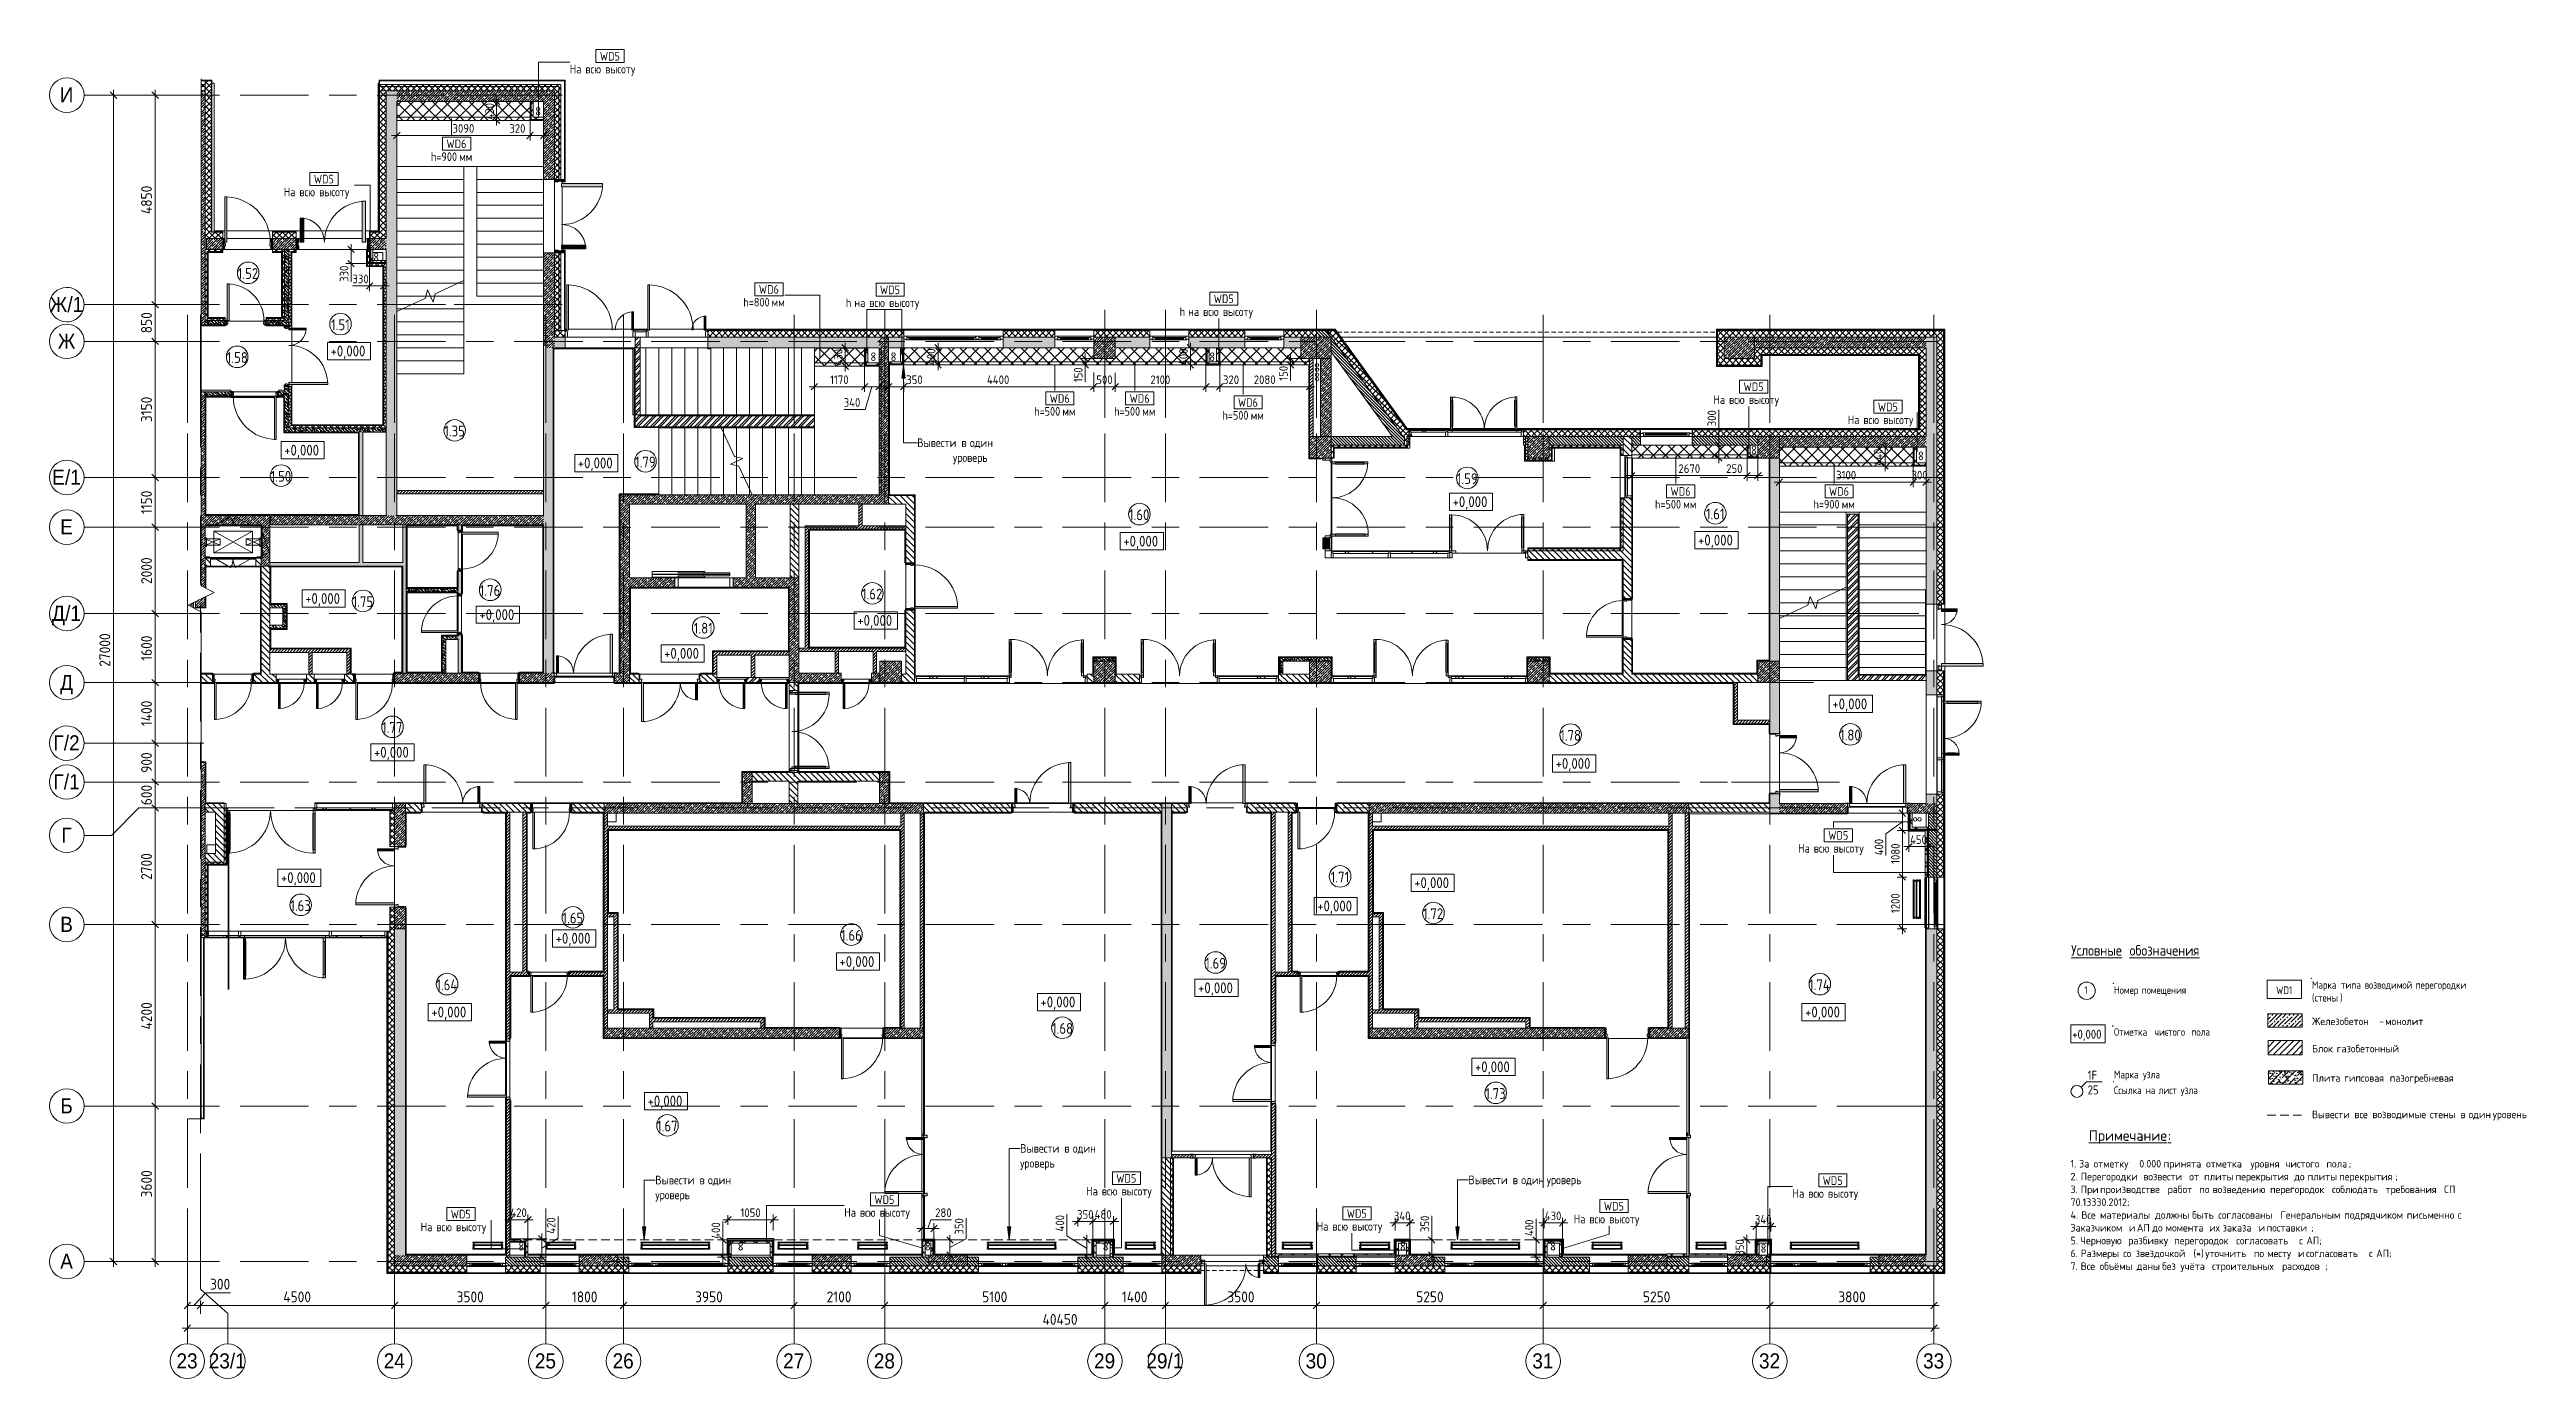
# Model space of a CAD drawing. Header units: millimetres. Extents: x 81368 to 286493, y -8553 to 29000.
# Drawn here: x 81368 to 138732, y -2706 to 28055 of the extents above; entities that cross this region are included whole.
import ezdxf

# ---------------------------------------------------------------- set-up
doc = ezdxf.new("R2010")
doc.units = ezdxf.units.MM
for name, pattern in [('200_ШТРИХ__ш1_п0_6_', [160, 100, -60]), ('ADSK_Штрих_ш2 п1', [300, 200, -100]), ('Осевая', [3175, 635, -476.25, 1587.5, -476.25])]:
    doc.linetypes.add(name, pattern=pattern)
for name, color, linetype, lineweight in [('A-ANNO-DIMS', 7, 'Continuous', 9), ('A-ANNO-DIMS-100', 7, 'Continuous', 9), ('A-AREA-IDEN', 7, 'Continuous', 9), ('A-DETL', 7, 'Continuous', 9), ('A-DETL-1', 7, 'Continuous', 35), ('A-DETL-2', 7, 'ADSK_Штрих_ш2 п1', 9), ('A-DETL-GENF', 7, 'Continuous', 9), ('A-DETL-MBND-1', 7, '200_ШТРИХ__ш1_п0_6_', 9), ('A-GENM', 7, 'Continuous', 9), ('A-GLAZ', 7, 'Continuous', 9), ('A-GLAZ-CURT', 7, 'Continuous', 9), ('A-GLAZ-CWMG', 7, 'Continuous', 9), ('A-WALL', 7, 'Continuous', 9), ('A-WALL-1', 7, 'Continuous', 13), ('A-WALL-IDEN', 7, 'Continuous', 9), ('G-ANNO-DIMS', 7, 'Continuous', 9), ('G-ANNO-TEXT', 7, 'Continuous', 9), ('I-WALL', 7, 'Continuous', 9), ('S-COLS', 7, 'Continuous', 9), ('S-STRS', 7, 'Continuous', 9), ('S-STRS-MBND', 7, 'Continuous', 9), ('Оси', 7, 'Continuous', 9), ('Оси-1', 7, 'Continuous', 20), ('Оси-2', 7, 'Осевая', 9)]:
    doc.layers.add(name, color=color, linetype=linetype, lineweight=lineweight)
for name, color, linetype, lineweight, true_color in [('A-DETL-GENF-1', 7, 'Continuous', 9, 0xe2e2e2), ('A-DETL-GENF-2', 7, 'Continuous', 9, 0xaaaaaa), ('A-DETL-GENF-3', 7, 'Continuous', 9, 0xe4eaf1), ('A-DETL-GENF-4', 9, 'Continuous', 9, 0x808080), ('A-DETL-GENF-5', 7, 'Continuous', 9, 0xc0c0c0), ('A-DOOR-1', 7, 'Continuous', 9, 0xaaaaaa), ('A-DOOR-2', 7, 'Continuous', 9, 0xe2e2e2), ('A-DOOR-FRAM-1', 7, 'Continuous', 9, 0xe2e2e2), ('A-DOOR-FRAM-2', 7, 'Continuous', 9, 0xaaaaaa), ('A-FLOR-1', 7, 'Continuous', 9, 0xaaaaaa), ('A-GENM-1', 7, 'Continuous', 9, 0xaaaaaa), ('A-GLAZ-CWMG-1', 7, 'Continuous', 9, 0x383e42), ('A-WALL-2', 7, 'Continuous', 13, 0x008040), ('A-WALL-3', 7, 'Continuous', 9, 0xff80c0), ('G-ANNO-TEXT-1', 7, 'Continuous', 9, 0x3c3c3c), ('I-WALL-1', 7, 'Continuous', 9, 0x787878), ('I-WALL-2', 7, 'Continuous', 9, 0x008040), ('I-WALL-3', 7, 'Continuous', 25, 0x008040), ('M-EQPM-1', 7, 'Continuous', 9, 0xaaaaaa)]:
    doc.layers.add(name, color=color, linetype=linetype, lineweight=lineweight, true_color=true_color)
doc.styles.add('Arial', font='arial.ttf', dxfattribs={"width": 0.9, "height": 350})
doc.styles.add('GOST Common', font='GOST_Common.ttf', dxfattribs={"width": 0.9, "height": 250})
doc.styles.add('GOST Common_1', font='GOST_Common.ttf', dxfattribs={"width": 0.9, "height": 200})
doc.styles.add('GOST Common_2', font='GOST_Common.ttf', dxfattribs={"height": 245})
doc.styles.add('GOST Common_3', font='GOST_Common.ttf', dxfattribs={"height": 175})
doc.styles.add('GOST Common_4', font='GOST_Common.ttf', dxfattribs={"width": 0.9, "height": 210})
doc.styles.add('GOST Common_5', font='GOST_Common.ttf', dxfattribs={"width": 0.9, "height": 175})
doc.styles.add('GOST Common_6', font='GOST_Common.ttf', dxfattribs={"width": 0.9, "height": 245})
doc.styles.add('ISOCPEUR', font='isocpeur.ttf', dxfattribs={"width": 0.9, "height": 250})
doc.styles.add('ISOCPEUR_1', font='isocpeur.ttf', dxfattribs={"width": 0.9, "height": 200})
doc.dimstyles.new('ISO-2_0_0_9К_Средний_округл2', dxfattribs={"dimscale": 304.8, "dimtxt": 199.196235, "dimasz": 0.492126, "dimexe": 0.393701, "dimexo": 0, "dimgap": 0, "dimtad": 1, "dimdec": 0, "dimrnd": 10, "dimzin": 0, "dimdsep": 46, "dimtxsty": 'ISOCPEUR_1', "dimblk1": 'OBLIQUE', "dimblk2": 'OBLIQUE', "dimsah": 1, "dimcen": 0.09, "dimdle": 0.393701, "dimazin": 0, "dimtfac": 1, "dimtdec": 4, "dimtix": 1, "dimtmove": 0, "dimatfit": 3, "dimfxl": 1, "dimtvp": 1, "dimtolj": 1, "dimtzin": 0, "dimarcsym": 2})
doc.dimstyles.new('ISO-2_0_0_9К_Средний_округл2_1', dxfattribs={"dimscale": 304.8, "dimtxt": 199.196235, "dimasz": 0.492126, "dimexe": 0.393701, "dimexo": 0, "dimgap": 0, "dimtad": 1, "dimdec": 0, "dimrnd": 10, "dimzin": 0, "dimdsep": 46, "dimtxsty": 'ISOCPEUR_1', "dimblk1": 'OBLIQUE', "dimblk2": 'OBLIQUE', "dimsah": 1, "dimcen": 0.09, "dimdle": 0.393701, "dimazin": 0, "dimtfac": 1, "dimtdec": 4, "dimtix": 1, "dimtmove": 1, "dimatfit": 3, "dimfxl": 1, "dimtvp": 1, "dimtolj": 1, "dimtzin": 0, "dimarcsym": 2})
doc.dimstyles.new('ISO-2_5_0_9К_БОЛЬШОЙ', dxfattribs={"dimscale": 304.8, "dimtxt": 248.995294, "dimasz": 0.492126, "dimexe": 0.393701, "dimexo": 0.984252, "dimgap": 0, "dimtad": 1, "dimdec": 0, "dimrnd": 10, "dimzin": 0, "dimdsep": 46, "dimtxsty": 'ISOCPEUR', "dimblk1": 'OBLIQUE', "dimblk2": 'OBLIQUE', "dimsah": 1, "dimcen": 0.09, "dimdle": 0.393701, "dimazin": 0, "dimtfac": 1, "dimtdec": 4, "dimtix": 1, "dimtmove": 1, "dimatfit": 3, "dimfxl": 1, "dimtvp": 1, "dimtolj": 1, "dimtzin": 0, "dimarcsym": 2})
doc.dimstyles.new('ISO-2_5_0_9К_БОЛЬШОЙ_1', dxfattribs={"dimscale": 304.8, "dimtxt": 248.995294, "dimasz": 0.492126, "dimexe": 0.393701, "dimexo": 0.984252, "dimgap": 0, "dimtad": 1, "dimdec": 0, "dimrnd": 10, "dimzin": 0, "dimdsep": 46, "dimtxsty": 'ISOCPEUR', "dimblk1": 'OBLIQUE', "dimblk2": 'OBLIQUE', "dimsah": 1, "dimcen": 0.09, "dimdle": 0.393701, "dimazin": 0, "dimtfac": 1, "dimtdec": 4, "dimtix": 1, "dimtmove": 0, "dimatfit": 3, "dimfxl": 1, "dimtvp": 1, "dimtolj": 1, "dimtzin": 0, "dimarcsym": 2})
doc.dimstyles.new('ISO-2_5_0_9К_БОЛЬШОЙ_2', dxfattribs={"dimscale": 304.8, "dimtxt": 248.995294, "dimasz": 0.492126, "dimexe": 0.393701, "dimexo": 0.984252, "dimgap": 0, "dimtad": 1, "dimdec": 0, "dimrnd": 10, "dimzin": 0, "dimdsep": 46, "dimtxsty": 'ISOCPEUR', "dimblk1": 'OBLIQUE', "dimblk2": 'OBLIQUE', "dimsah": 1, "dimcen": 0.09, "dimdle": 0.393701, "dimazin": 0, "dimtfac": 1, "dimtdec": 4, "dimtix": 1, "dimtmove": 2, "dimatfit": 3, "dimfxl": 1, "dimtvp": 1, "dimtolj": 1, "dimtzin": 0, "dimarcsym": 2})
pattern_1 = [(135, (0, 0), (-35.35534, -35.35534), [])]
pattern_2 = [(45, (0, 0), (-57.024626, 57.024626), []), (45, (57.025, 0), (-57.024626, 57.024626), [100.806, -20.161, 3.353, -16.808])]
pattern_3 = [(45, (0, 0), (-35.35534, 35.35534), [])]
pattern_4 = [(135, (0, 0), (-70.71068, -70.71068), [])]
pattern_5 = [(45, (0, 0), (-70.71068, 70.71068), []), (135, (0, 0), (-70.71068, -70.71068), [])]
pattern_6 = [(135, (1826.41, 164.685), (-14.14214, -14.14214), []), (225, (1826.41, 164.685), (14.14214, -14.14214), [])]
pattern_7 = [(45, (-296.384, 164.685), (-14.1421, 14.1421), []), (135, (-296.384, 164.685), (-14.1421, -14.1421), [])]
pattern_8 = [(135, (1826.41, 104.685), (-14.14214, -14.14214), []), (225, (1826.41, 104.685), (14.14214, -14.14214), [])]
pattern_9 = [(45, (-296.384, 104.685), (-14.1421, 14.1421), []), (135, (-296.384, 104.685), (-14.1421, -14.1421), [])]
pattern_10 = [(135, (0, 0), (-75.43415, -75.43415), [106.68, -17.78, 3.556, -17.78]), (135, (0, 75.39), (-75.43415, -75.43415), []), (50, (0, 0), (127.52922, -11.15758), [13.335, -146.685]), (355, (0, 0), (-24.66966, 133.74002), [10.668, -117.348]), (100.451, (10.63, -0.93), (102.85973, 122.58178), [11.333, -124.663]), (46.184, (0, 35.56), (189.75516, -29.43036), [20.002, -220.027]), (96.636, (15.81, 33.1), (166.1822, 173.1996), [17, -186.995]), (351.184, (0, 35.56), (166.18393, 173.19757), [16.002, -176.022]), (21, (17.78, 26.67), (106.130265, -71.58603), [13.335, -146.685]), (326, (17.78, 26.67), (43.26188, 128.93175), [10.668, -117.348]), (71.451, (26.62, 20.7), (149.39198, 57.34505), [11.333, -124.663]), (37.5, (0, 0), (2.162228, 59.188357), [3.353, -112.573, 3.353, -115.773, -117.792]), (37.5, (0, 0), (2.162228, 59.188357), [-235.052, 3.353, -114.44]), (7.5, (0, 0), (46.773857, 70.126152), [3.353, -64.567, 3.353, -109.906, -44.894]), (7.5, (0, 0), (46.773857, 70.126152), [-181.178, 3.353, -41.542]), (327.5, (-39.65, 0), (94.913671, -4.010093), [3.353, -41.097, 3.353, -135.331, -184.023]), (327.5, (-39.65, 0), (94.913671, -4.010093), [-183.134, 3.353, -180.67]), (317.5, (-57.43, 0), (103.69057, 17.79882), [3.353, -54.432, 3.353, -88.748, -130.683]), (317.5, (-57.43, 0), (103.69057, 17.79882), [-149.885, 3.353, -127.33])]
pattern_11 = [(135, (1471.41, 189.685), (-14.14214, -14.14214), []), (225, (1471.41, 189.685), (14.14214, -14.14214), [])]
pattern_12 = [(45, (-651.384, 189.685), (-14.1421, 14.1421), []), (135, (-651.384, 189.685), (-14.1421, -14.1421), [])]
pattern_13 = [(45, (0, 0), (-85.53659, 85.53659), []), (45, (57.02, 0), (-85.53659, 85.53659), [])]
pattern_14 = [(45, (-121180, -18850), (-57.024626, 57.024626), []), (45, (-121122.975, -18850), (-57.024626, 57.024626), [100.806, -20.161, 3.353, -16.808])]
pattern_15 = [(45, (0, 0), (-141.42136, 141.42136), []), (135, (0, 0), (-141.42136, -141.42136), [])]
pattern_16 = [(45, (32035, -8000), (-141.42136, 141.42136), []), (135, (32035, -8000), (-141.42136, -141.42136), [])]
pattern_17 = [(225, (225675.04, 20845.03), (141.42136, -141.42136), []), (315, (225675.04, 20845.03), (141.42136, 141.42136), [])]

msp = doc.modelspace()

# ---------------------------------------------------------------- texts
at = {"layer": 'A-AREA-IDEN', "char_height": 250, "attachment_point": 1, "style": 'GOST Common'}
for s, insert, width in [('1.52', (85725.5, 22995.5), 606.076), ('1.51', (87887.7, 21809.3), 548.354), ('1.58', (85471.4, 21051.1), 606.076), ('1.35', (90509.3, 19348.6), 606.076), ('1.79', (94927.9, 18633.2), 606.076), ('1.50', (86489.2, 18301.7), 606.076), ('1.59', (113959.6, 18247.2), 606.076), ('1.60', (106366.1, 17410.7), 606.076), ('1.61', (119727.4, 17430.7), 548.354), ('1.76', (91331.4, 15658), 606.076), ('1.62', (100182.5, 15576.8), 606.076), ('1.75', (88385.3, 15400.4), 606.076), ('1.81', (96288.3, 14785.4), 548.354), ('1.77', (89067.7, 12486.6), 606.076), ('1.78', (116352.9, 12306.2), 606.076), ('1.80', (122834, 12311.2), 606.076), ('1.71', (111038.5, 9023.3), 548.354), ('1.63', (86942.7, 8365.3), 606.076), ('1.65', (93246.5, 8076.1), 606.076), ('1.72', (113176.2, 8177.1), 606.076), ('1.66', (99697.7, 7677.1), 606.076), ('1.69', (108131.2, 7030), 606.076), ('1.64', (90324.3, 6530), 627.721), ('1.74', (122116.1, 6530), 627.721), ('1.68', (104583.4, 5520.4), 606.076), ('1.73', (114618.9, 4013.6), 606.076), ('1.67', (95436.6, 3262), 606.076)]:
    msp.add_mtext(s, dxfattribs=dict(at, insert=insert, width=width))
at = {"layer": 'A-WALL-IDEN', "char_height": 200, "attachment_point": 1, "style": 'GOST Common_1'}
for s, insert, width in [('На', (93413.8, 27703.9), 360.759), ('\\fGOST Common|b0|i0|c204|p34|;\\W.9; ', (93711.4, 27703.9), 79.367), ('всю', (93776.9, 27703.9), 476.202), ('WD5', (94112.4, 28000.8), 584.43), ('\\fGOST Common|b0|i0|c204|p34|;\\W.9; ', (94169.8, 27703.9), 79.367), ('высоту', (94235.3, 27703.9), 981.265), ('WD6', (90559.4, 25972.8), 584.43), ('h=900', (90200, 25675.9), 793.671), ('мм', (90854.9, 25675.9), 360.759), ('На', (86789.8, 24858.7), 360.759), ('\\fGOST Common|b0|i0|c204|p34|;\\W.9; ', (87087.4, 24858.7), 79.367), ('всю', (87152.9, 24858.7), 476.202), ('WD5', (87488.5, 25155.6), 584.43), ('\\fGOST Common|b0|i0|c204|p34|;\\W.9; ', (87545.8, 24858.7), 79.367), ('высоту', (87611.3, 24858.7), 981.265), ('WD6', (97794.9, 22603.4), 584.43), ('WD5', (100599.1, 22592.7), 584.43), ('WD5', (108328.3, 22385.4), 584.43), ('h=800', (97435.5, 22306.4), 793.671), ('мм', (98090.4, 22306.4), 360.759), ('h ', (99810.9, 22295.8), 238.101), ('на', (100007.4, 22295.8), 339.114), ('\\fGOST Common|b0|i0|c204|p34|;\\W.9; ', (100287.2, 22295.8), 79.367), ('всю', (100352.6, 22295.8), 476.202), ('\\fGOST Common|b0|i0|c204|p34|;\\W.9; ', (100745.6, 22295.8), 79.367), ('высоту', (100811, 22295.8), 981.265), ('h ', (107540.1, 22088.5), 238.101), ('на', (107736.5, 22088.5), 339.114), ('\\fGOST Common|b0|i0|c204|p34|;\\W.9; ', (108016.3, 22088.5), 79.367), ('всю', (108081.8, 22088.5), 476.202), ('\\fGOST Common|b0|i0|c204|p34|;\\W.9; ', (108474.7, 22088.5), 79.367), ('высоту', (108540.2, 22088.5), 981.265), ('WD6', (104530.1, 20077.6), 584.43), ('WD6', (106380.6, 20077.6), 584.43), ('WD5', (120599, 20349.1), 584.43), ('h=500', (104170.7, 19780.7), 793.671), ('мм', (104825.6, 19780.7), 360.759), ('h=500', (106021.3, 19780.7), 793.671), ('мм', (106676.1, 19780.7), 360.759), ('h=500', (108530.7, 19688), 793.671), ('WD6', (108890.1, 19984.9), 584.43), ('мм', (109185.6, 19688), 360.759), ('На', (119900.3, 20052.2), 360.759), ('\\fGOST Common|b0|i0|c204|p34|;\\W.9; ', (120198, 20052.2), 79.367), ('всю', (120263.4, 20052.2), 476.202), ('\\fGOST Common|b0|i0|c204|p34|;\\W.9; ', (120656.3, 20052.2), 79.367), ('высоту', (120721.8, 20052.2), 981.265), ('На', (123012, 19585), 360.759), ('\\fGOST Common|b0|i0|c204|p34|;\\W.9; ', (123309.6, 19585), 79.367), ('всю', (123375.1, 19585), 476.202), ('WD5', (123710.6, 19881.9), 584.43), ('\\fGOST Common|b0|i0|c204|p34|;\\W.9; ', (123768, 19585), 79.367), ('высоту', (123833.5, 19585), 981.265), ('WD6', (118908.1, 17926.8), 584.43), ('WD6', (122577.5, 17926.8), 584.43), ('h=500', (118548.7, 17629.9), 793.671), ('мм', (119203.5, 17629.9), 360.759), ('h=900', (122218.2, 17629.9), 793.671), ('мм', (122873, 17629.9), 360.759), ('WD5', (122561, 9963.4), 584.43), ('На', (121862.4, 9666.5), 360.759), ('\\fGOST Common|b0|i0|c204|p34|;\\W.9; ', (122160, 9666.5), 79.367), ('всю', (122225.5, 9666.5), 476.202), ('\\fGOST Common|b0|i0|c204|p34|;\\W.9; ', (122618.4, 9666.5), 79.367), ('высоту', (122683.9, 9666.5), 981.265), ('На', (105373.7, 1728.6), 360.759), ('\\fGOST Common|b0|i0|c204|p34|;\\W.9; ', (105671.4, 1728.6), 79.367), ('WD5', (106072.4, 2025.5), 584.43), ('\\fGOST Common|b0|i0|c204|p34|;\\W.9; ', (106129.8, 1728.6), 79.367), ('WD5', (122431.6, 1973.1), 584.43), ('WD5', (90659.2, 1197.3), 584.43), ('На', (99771.3, 1235.5), 360.759), ('\\fGOST Common|b0|i0|c204|p34|;\\W.9; ', (100069, 1235.5), 79.367), ('всю', (100134.5, 1235.5), 476.202), ('WD5', (100470, 1532.4), 584.43), ('\\fGOST Common|b0|i0|c204|p34|;\\W.9; ', (100527.4, 1235.5), 79.367), ('высоту', (100592.9, 1235.5), 981.265), ('всю', (105736.9, 1728.6), 476.202), ('высоту', (106195.3, 1728.6), 981.265), ('WD5', (111410.5, 1211.7), 584.43), ('WD5', (117364.2, 1380.3), 584.43), ('На', (121732.9, 1676.2), 360.759), ('\\fGOST Common|b0|i0|c204|p34|;\\W.9; ', (122030.6, 1676.2), 79.367), ('всю', (122096.1, 1676.2), 476.202), ('\\fGOST Common|b0|i0|c204|p34|;\\W.9; ', (122489, 1676.2), 79.367), ('высоту', (122554.5, 1676.2), 981.265), ('На', (89960.5, 900.4), 360.759), ('\\fGOST Common|b0|i0|c204|p34|;\\W.9; ', (90258.2, 900.4), 79.367), ('всю', (90323.7, 900.4), 476.202), ('\\fGOST Common|b0|i0|c204|p34|;\\W.9; ', (90716.6, 900.4), 79.367), ('высоту', (90782, 900.4), 981.265), ('На', (110711.9, 914.8), 360.759), ('\\fGOST Common|b0|i0|c204|p34|;\\W.9; ', (111009.5, 914.8), 79.367), ('всю', (111075, 914.8), 476.202), ('\\fGOST Common|b0|i0|c204|p34|;\\W.9; ', (111467.9, 914.8), 79.367), ('высоту', (111533.4, 914.8), 981.265), ('На', (116665.5, 1083.4), 360.759), ('\\fGOST Common|b0|i0|c204|p34|;\\W.9; ', (116963.2, 1083.4), 79.367), ('всю', (117028.7, 1083.4), 476.202), ('\\fGOST Common|b0|i0|c204|p34|;\\W.9; ', (117421.6, 1083.4), 79.367), ('высоту', (117487.1, 1083.4), 981.265)]:
    msp.add_mtext(s, dxfattribs=dict(at, insert=insert, width=width))
at = {"layer": 'G-ANNO-DIMS', "char_height": 250, "width": 1028.823, "attachment_point": 1, "line_spacing_factor": 1.022761, "style": 'GOST Common'}
for insert in [(87874.9, 21202), (86802, 18906.7), (93601.4, 18609), (113860.9, 17712.8), (106234.9, 16800.5), (119545.3, 16823.9), (87287.3, 15472.8), (91323, 15100.7), (100075.2, 14965.2), (95600.1, 14204.6), (122656.5, 13034.3), (88880.7, 11914), (116246.9, 11654.2), (86725.5, 9010.8), (112972, 8893.8), (110726.3, 8355.8), (93088.3, 7607.2), (99661.6, 7069.2), (107965.9, 6461), (90211, 5899.6), (104316.7, 6133.5), (122024.9, 5899.6), (114378.9, 4631.9), (95217, 3841)]:
    msp.add_mtext('+0,000', dxfattribs=dict(at, insert=insert))
at = {"layer": 'G-ANNO-TEXT', "attachment_point": 1}
for s, insert, char_height, width, style in [('\\LУсловные', (128187.4, 7325.6), 245, 1550.544, 'GOST Common_6'), ('\\L\\fGOST Common|b0|i0|c204|p34|;\\W.9;\\L ', (129466.7, 7325.6), 245, 90.911, 'GOST Common_6'), ('\\Lобозначения', (129541.7, 7325.6), 245, 2111.164, 'GOST Common_6'), ('\\fGOST Common|b0|i0|c204|p34|;\\W.9;1', (128490, 6371.5), 175, 95.962, 'GOST Common_5'), ('Номер', (129178.5, 6371.5), 175, 712.139, 'GOST Common_5'), ('\\fGOST Common|b0|i0|c204|p34|;\\W.9; ', (129766.1, 6371.5), 175, 65.658, 'GOST Common_5'), ('помещения', (129820.3, 6371.5), 175, 1298.012, 'GOST Common_5'), ('\\fGOST Common|b0|i0|c204|p34|;\\W.9; ', (130891.2, 6371.5), 175, 65.658, 'GOST Common_5'), ('WD1', (132934.8, 6367.7), 175, 459.607, 'GOST Common_5'), ('Марка', (133765.1, 6489.6), 175, 747.493, 'GOST Common_5'), ('\\fGOST Common|b0|i0|c204|p34|;\\W.9; ', (134381.8, 6489.6), 175, 65.658, 'GOST Common_5'), ('типа', (134436, 6489.6), 175, 595.974, 'GOST Common_5'), ('\\fGOST Common|b0|i0|c204|p34|;\\W.9; ', (134927.7, 6489.6), 175, 65.658, 'GOST Common_5'), ('возводимой', (134981.9, 6489.6), 175, 1368.721, 'GOST Common_5'), ('\\fGOST Common|b0|i0|c204|p34|;\\W.9; ', (136111.2, 6489.6), 175, 65.658, 'GOST Common_5'), ('перегородки', (136165.4, 6489.6), 175, 1500.037, 'GOST Common_5'), ('\\fGOST Common|b0|i0|c204|p34|;\\W.9; ', (137403, 6489.6), 175, 65.658, 'GOST Common_5'), ('\\fGOST Common|b0|i0|c204|p34|;\\W.9;(', (133765.1, 6193.3), 175, 75.759, 'GOST Common_5'), ('стены', (133827.6, 6193.3), 175, 712.139, 'GOST Common_5'), ('\\fGOST Common|b0|i0|c204|p34|;\\W.9;)', (134415.1, 6193.3), 175, 75.759, 'GOST Common_5'), ('Отметка', (129179.9, 5401.5), 175, 1070.734, 'GOST Common_5'), ('\\fGOST Common|b0|i0|c204|p34|;\\W.9; ', (130063.3, 5401.5), 175, 65.658, 'GOST Common_5'), ('чистого', (130117.5, 5401.5), 175, 969.721, 'GOST Common_5'), ('\\fGOST Common|b0|i0|c204|p34|;\\W.9; ', (130917.6, 5401.5), 175, 65.658, 'GOST Common_5'), ('пола', (130971.8, 5401.5), 175, 560.62, 'GOST Common_5'), ('\\fGOST Common|b0|i0|c204|p34|;\\W.9; ', (131434.3, 5401.5), 175, 65.658, 'GOST Common_5'), ('1F', (128568.8, 4416.3), 210, 282.835, 'GOST Common_4'), ('25', (128568.8, 4077.1), 210, 323.24, 'GOST Common_4'), ('Ссылка', (129178.8, 4052.3), 175, 828.304, 'GOST Common_5'), ('Марка', (129178.8, 4417.3), 175, 747.493, 'GOST Common_5'), ('\\fGOST Common|b0|i0|c204|p34|;\\W.9; ', (129795.5, 4417.3), 175, 65.658, 'GOST Common_5'), ('узла', (129849.7, 4417.3), 175, 550.519, 'GOST Common_5'), ('\\fGOST Common|b0|i0|c204|p34|;\\W.9; ', (129862.2, 4052.3), 175, 65.658, 'GOST Common_5'), ('\\fGOST Common|b0|i0|c204|p34|;\\W.9; ', (130153.9, 4052.3), 175, 65.658, 'GOST Common_5'), ('\\fGOST Common|b0|i0|c204|p34|;\\W.9; ', (130303.9, 4417.3), 175, 65.658, 'GOST Common_5'), ('\\fGOST Common|b0|i0|c204|p34|;\\W.9; ', (130670.6, 4052.3), 175, 65.658, 'GOST Common_5'), ('узла', (130724.8, 4052.3), 175, 550.519, 'GOST Common_5'), ('на', (129916.3, 4052.3), 175, 287.886, 'GOST Common_5'), ('лист', (130208, 4052.3), 175, 560.62, 'GOST Common_5')]:
    msp.add_mtext(s, dxfattribs=dict(at, insert=insert, char_height=char_height, width=width, style=style))
at = {"layer": 'G-ANNO-TEXT-1', "attachment_point": 1}
for s, insert, char_height, width, style in [('\\fGOST Common|b0|i0|c204|p34|;\\W.9;В', (101462.8, 19053.7), 200, 180.38, 'GOST Common_1'), ('ывести ', (101611.7, 19053.7), 200, 1060.633, 'GOST Common_1'), ('\\fGOST Common|b0|i0|c204|p34|;\\W.9;в', (102486.8, 19053.7), 200, 158.734, 'GOST Common_1'), ('\\fGOST Common|b0|i0|c204|p34|;\\W.9; ', (102617.7, 19053.7), 200, 79.367, 'GOST Common_1'), ('один', (102683.2, 19053.7), 200, 634.937, 'GOST Common_1'), ('уроверь', (102290.3, 18709.8), 200, 1111.139, 'GOST Common_1'), ('+0,000', (128211.3, 5365.5), 210, 888.911, 'GOST Common_4'), ('Железобетон', (133765.1, 5647.3), 175, 1756.497, 'GOST Common_3'), (' - ', (135214.3, 5647.3), 175, 297.426, 'GOST Common_3'), ('монолит', (135459.7, 5647.3), 175, 1116.751, 'GOST Common_3'), ('Блок', (133765.1, 5015.9), 175, 622.911, 'GOST Common_3'), ('\\fGOST Common|b0|i0|c204|p34|; ', (134279, 5015.9), 175, 72.954, 'GOST Common_3'), ('газобетонный', (134339.2, 5015.9), 175, 1879.957, 'GOST Common_3'), ('Плита', (133765.1, 4335.9), 175, 830.548, 'GOST Common_3'), ('\\fGOST Common|b0|i0|c204|p34|; ', (134450.3, 4335.9), 175, 72.954, 'GOST Common_3'), ('гипсовая', (134510.5, 4335.9), 175, 1206.54, 'GOST Common_3'), ('\\fGOST Common|b0|i0|c204|p34|; ', (135506, 4335.9), 175, 72.954, 'GOST Common_3'), ('пазогребневая', (135566.2, 4335.9), 175, 1992.193, 'GOST Common_3'), ('Вывести', (133765.1, 3492.3), 175, 1116.751, 'GOST Common_3'), ('\\fGOST Common|b0|i0|c204|p34|; ', (134686.5, 3492.3), 175, 72.954, 'GOST Common_3'), ('\\fGOST Common|b0|i0|c204|p34|; ', (135103.2, 3492.3), 175, 72.954, 'GOST Common_3'), ('возводимые', (135163.4, 3492.3), 175, 1537.637, 'GOST Common_3'), ('\\fGOST Common|b0|i0|c204|p34|; ', (136432.1, 3492.3), 175, 72.954, 'GOST Common_3'), ('\\fGOST Common|b0|i0|c204|p34|; ', (137145.1, 3492.3), 175, 72.954, 'GOST Common_3'), ('\\fGOST Common|b0|i0|c204|p34|; ', (137330.3, 3492.3), 175, 72.954, 'GOST Common_3'), ('\\fGOST Common|b0|i0|c204|p34|; ', (137890.6, 3492.3), 175, 72.954, 'GOST Common_3'), ('\\LПримечание', (128598.1, 3038.8), 245, 2216.666, 'GOST Common_2'), ('\\L\\fGOST Common|b0|i0|c204|p34|;\\L:', (130427.1, 3038.8), 245, 89.789, 'GOST Common_2'), ('все', (134746.7, 3492.3), 175, 432.11, 'GOST Common_3'), ('стены', (136492.2, 3492.3), 175, 791.266, 'GOST Common_3'), ('\\fGOST Common|b0|i0|c204|p34|;в', (137205.3, 3492.3), 175, 151.519, 'GOST Common_3'), ('один', (137390.5, 3492.3), 175, 606.076, 'GOST Common_3'), ('уровень', (137950.8, 3492.3), 175, 1060.633, 'GOST Common_3'), ('уроверь', (103846.7, 2375.4), 200, 1111.139, 'GOST Common_1'), ('\\fGOST Common|b0|i0|c204|p34|;\\W.9;В', (103846.7, 2719.4), 200, 180.38, 'GOST Common_1'), ('ывести ', (103995.6, 2719.4), 200, 1060.633, 'GOST Common_1'), ('\\fGOST Common|b0|i0|c204|p34|;\\W.9;в', (104870.7, 2719.4), 200, 158.734, 'GOST Common_1'), ('\\fGOST Common|b0|i0|c204|p34|;\\W.9; ', (105001.6, 2719.4), 200, 79.367, 'GOST Common_1'), ('один', (105067.1, 2719.4), 200, 634.937, 'GOST Common_1'), ('\\fGOST Common|b0|i0|c204|p34|;\\W.9; ', (105591, 2719.4), 200, 79.367, 'GOST Common_1'), ('1. ', (128172.3, 2350.7), 175, 241.308, 'GOST Common_3'), ('За', (128371.4, 2350.7), 175, 331.097, 'GOST Common_3'), ('\\fGOST Common|b0|i0|c204|p34|; ', (128644.6, 2350.7), 175, 72.954, 'GOST Common_3'), ('отметку', (128704.7, 2350.7), 175, 1156.033, 'GOST Common_3'), (' 0.000 ', (129658.6, 2350.7), 175, 813.713, 'GOST Common_3'), ('принята', (130329.9, 2350.7), 175, 1116.751, 'GOST Common_3'), ('\\fGOST Common|b0|i0|c204|p34|; ', (131251.4, 2350.7), 175, 72.954, 'GOST Common_3'), ('отметка', (131311.6, 2350.7), 175, 1172.869, 'GOST Common_3'), ('\\fGOST Common|b0|i0|c204|p34|; ', (132279.3, 2350.7), 175, 72.954, 'GOST Common_3'), ('уровня', (132339.5, 2350.7), 175, 909.114, 'GOST Common_3'), ('\\fGOST Common|b0|i0|c204|p34|; ', (133089.6, 2350.7), 175, 72.954, 'GOST Common_3'), ('чистого', (133149.7, 2350.7), 175, 1077.468, 'GOST Common_3'), ('\\fGOST Common|b0|i0|c204|p34|; ', (134038.7, 2350.7), 175, 72.954, 'GOST Common_3'), ('пола', (134098.9, 2350.7), 175, 622.911, 'GOST Common_3'), ('\\fGOST Common|b0|i0|c204|p34|;\\W.9;В', (95396.7, 1986), 200, 180.38, 'GOST Common_1'), ('ывести ', (95545.6, 1986), 200, 1060.633, 'GOST Common_1'), ('\\fGOST Common|b0|i0|c204|p34|;\\W.9;в', (96420.7, 1986), 200, 158.734, 'GOST Common_1'), ('\\fGOST Common|b0|i0|c204|p34|;\\W.9; ', (96551.6, 1986), 200, 79.367, 'GOST Common_1'), ('один', (96617.1, 1986), 200, 634.937, 'GOST Common_1'), ('\\fGOST Common|b0|i0|c204|p34|;\\W.9; ', (97141, 1986), 200, 79.367, 'GOST Common_1'), ('\\fGOST Common|b0|i0|c204|p34|;\\W.9;В', (114230.8, 1989.5), 200, 180.38, 'GOST Common_1'), ('ывести ', (114379.6, 1989.5), 200, 1060.633, 'GOST Common_1'), ('\\fGOST Common|b0|i0|c204|p34|;\\W.9;в', (115254.7, 1989.5), 200, 158.734, 'GOST Common_1'), ('\\fGOST Common|b0|i0|c204|p34|;\\W.9; ', (115385.7, 1989.5), 200, 79.367, 'GOST Common_1'), ('один', (115451.2, 1989.5), 200, 634.937, 'GOST Common_1'), ('\\fGOST Common|b0|i0|c204|p34|;\\W.9; ', (115975, 1989.5), 200, 79.367, 'GOST Common_1'), ('уроверь', (116040.5, 1989.5), 200, 1111.139, 'GOST Common_1'), ('2. ', (128172.3, 2054.4), 175, 286.202, 'GOST Common_3'), ('3. ', (128172.3, 1758), 175, 286.202, 'GOST Common_3'), ('Перегородки', (128408.4, 2054.4), 175, 1683.544, 'GOST Common_3'), ('При', (128408.4, 1758), 175, 471.392, 'GOST Common_3'), ('\\fGOST Common|b0|i0|c204|p34|; ', (128797.3, 1758), 175, 72.954, 'GOST Common_3'), ('производстве', (128857.5, 1758), 175, 1823.839, 'GOST Common_3'), ('\\fGOST Common|b0|i0|c204|p34|; ', (129797.5, 2054.4), 175, 72.954, 'GOST Common_3'), ('возвести', (129857.7, 2054.4), 175, 1217.763, 'GOST Common_3'), ('\\fGOST Common|b0|i0|c204|p34|; ', (130362.4, 1758), 175, 72.954, 'GOST Common_3'), ('работ', (130422.6, 1758), 175, 813.713, 'GOST Common_3'), ('\\fGOST Common|b0|i0|c204|p34|; ', (130862.4, 2054.4), 175, 72.954, 'GOST Common_3'), ('от', (130922.6, 2054.4), 175, 342.321, 'GOST Common_3'), ('\\fGOST Common|b0|i0|c204|p34|; ', (131093.9, 1758), 175, 72.954, 'GOST Common_3'), ('\\fGOST Common|b0|i0|c204|p34|; ', (131205.1, 2054.4), 175, 72.954, 'GOST Common_3'), ('плиты', (131265.2, 2054.4), 175, 813.713, 'GOST Common_3'), ('\\fGOST Common|b0|i0|c204|p34|; ', (131404.2, 1758), 175, 72.954, 'GOST Common_3'), ('возведению', (131464.3, 1758), 175, 1537.637, 'GOST Common_3'), ('\\fGOST Common|b0|i0|c204|p34|; ', (131936.6, 2054.4), 175, 72.954, 'GOST Common_3'), ('перекрытия', (131996.8, 2054.4), 175, 1571.307, 'GOST Common_3'), ('\\fGOST Common|b0|i0|c204|p34|; ', (132733, 1758), 175, 72.954, 'GOST Common_3'), ('\\fGOST Common|b0|i0|c204|p34|; ', (133293.3, 2054.4), 175, 72.954, 'GOST Common_3'), ('до', (133353.5, 2054.4), 175, 303.038, 'GOST Common_3'), ('\\fGOST Common|b0|i0|c204|p34|; ', (133603.5, 2054.4), 175, 72.954, 'GOST Common_3'), ('плиты', (133663.7, 2054.4), 175, 813.713, 'GOST Common_3'), ('\\fGOST Common|b0|i0|c204|p34|; ', (134168.4, 1758), 175, 72.954, 'GOST Common_3'), ('соблюдать', (134228.6, 1758), 175, 1431.012, 'GOST Common_3'), ('\\fGOST Common|b0|i0|c204|p34|; ', (134335.1, 2054.4), 175, 72.954, 'GOST Common_3'), ('перекрытия', (134395.3, 2054.4), 175, 1571.307, 'GOST Common_3'), ('\\fGOST Common|b0|i0|c204|p34|;;', (134612.9, 2350.7), 175, 72.954, 'GOST Common_3'), ('\\fGOST Common|b0|i0|c204|p34|; ', (135409.3, 1758), 175, 72.954, 'GOST Common_3'), ('требования', (135469.5, 1758), 175, 1571.307, 'GOST Common_3'), ('\\fGOST Common|b0|i0|c204|p34|;;', (135691.7, 2054.4), 175, 72.954, 'GOST Common_3'), ('\\fGOST Common|b0|i0|c204|p34|; ', (136765.9, 1758), 175, 72.954, 'GOST Common_3'), ('СП', (136826.1, 1758), 175, 319.873, 'GOST Common_3'), ('\\fGOST Common|b0|i0|c204|p34|; ', (137090.1, 1758), 175, 72.954, 'GOST Common_3'), ('уроверь', (95396.7, 1642), 200, 1111.139, 'GOST Common_1'), ('70.13330.2012;', (128172.3, 1461.7), 175, 1773.333, 'GOST Common_3'), ('4. ', (128172.3, 1165.4), 175, 303.038, 'GOST Common_3'), ('Все', (128422.3, 1165.4), 175, 454.557, 'GOST Common_3'), ('\\fGOST Common|b0|i0|c204|p34|; ', (128797.3, 1165.4), 175, 72.954, 'GOST Common_3'), ('\\fGOST Common|b0|i0|c204|p34|; ', (130070.7, 1165.4), 175, 72.954, 'GOST Common_3'), ('\\fGOST Common|b0|i0|c204|p34|; ', (130927.2, 1165.4), 175, 72.954, 'GOST Common_3'), ('быть', (130987.4, 1165.4), 175, 662.194, 'GOST Common_3'), ('по', (131154.1, 1758), 175, 303.038, 'GOST Common_3'), ('\\fGOST Common|b0|i0|c204|p34|; ', (131533.8, 1165.4), 175, 72.954, 'GOST Common_3'), ('перегородок', (132793.2, 1758), 175, 1666.708, 'GOST Common_3'), ('\\fGOST Common|b0|i0|c204|p34|; ', (132973.8, 1165.4), 175, 72.954, 'GOST Common_3'), ('Генеральным', (133034, 1165.4), 175, 1717.215, 'GOST Common_3'), ('\\fGOST Common|b0|i0|c204|p34|; ', (134450.8, 1165.4), 175, 72.954, 'GOST Common_3'), ('\\fGOST Common|b0|i0|c204|p34|; ', (135900.1, 1165.4), 175, 72.954, 'GOST Common_3'), ('\\fGOST Common|b0|i0|c204|p34|; ', (137080.8, 1165.4), 175, 72.954, 'GOST Common_3'), ('\\fGOST Common|b0|i0|c204|p34|; ', (137247.5, 1165.4), 175, 72.954, 'GOST Common_3'), ('Заказчиком', (128172.3, 869), 175, 1565.696, 'GOST Common_3'), ('материалы', (128857.5, 1165.4), 175, 1470.295, 'GOST Common_3'), ('\\fGOST Common|b0|i0|c204|p34|; ', (129464.1, 869), 175, 72.954, 'GOST Common_3'), ('разбивку', (129510.4, 572.7), 175, 1217.763, 'GOST Common_3'), ('\\fGOST Common|b0|i0|c204|p34|;и', (129524.3, 869), 175, 151.519, 'GOST Common_3'), ('\\fGOST Common|b0|i0|c204|p34|; ', (129649.3, 869), 175, 72.954, 'GOST Common_3'), ('АП', (129709.5, 869), 175, 359.156, 'GOST Common_3'), ('\\fGOST Common|b0|i0|c204|p34|; ', (130005.8, 869), 175, 72.954, 'GOST Common_3'), ('до', (130066, 869), 175, 303.038, 'GOST Common_3'), ('должны', (130130.8, 1165.4), 175, 965.232, 'GOST Common_3'), ('\\fGOST Common|b0|i0|c204|p34|; ', (130316.1, 869), 175, 72.954, 'GOST Common_3'), ('момента', (130376.2, 869), 175, 1150.422, 'GOST Common_3'), ('\\fGOST Common|b0|i0|c204|p34|; ', (131325.4, 869), 175, 72.954, 'GOST Common_3'), ('их', (131385.6, 869), 175, 303.038, 'GOST Common_3'), ('согласованы', (131594, 1165.4), 175, 1672.32, 'GOST Common_3'), ('\\fGOST Common|b0|i0|c204|p34|; ', (131635.7, 869), 175, 72.954, 'GOST Common_3'), ('заказа', (131695.9, 869), 175, 937.173, 'GOST Common_3'), ('\\fGOST Common|b0|i0|c204|p34|; ', (132469.1, 869), 175, 72.954, 'GOST Common_3'), ('\\fGOST Common|b0|i0|c204|p34|;и', (132529.3, 869), 175, 151.519, 'GOST Common_3'), ('\\fGOST Common|b0|i0|c204|p34|; ', (132654.3, 869), 175, 72.954, 'GOST Common_3'), ('поставки', (132714.5, 869), 175, 1245.822, 'GOST Common_3'), ('АП', (133635.9, 572.7), 175, 359.156, 'GOST Common_3'), ('\\fGOST Common|b0|i0|c204|p34|;;', (133742.4, 869), 175, 72.954, 'GOST Common_3'), ('подрядчиком', (134511, 1165.4), 175, 1683.544, 'GOST Common_3'), ('письменно', (135960.3, 1165.4), 175, 1358.059, 'GOST Common_3'), ('\\fGOST Common|b0|i0|c204|p34|;с', (137141, 1165.4), 175, 129.072, 'GOST Common_3'), ('5. ', (128172.3, 572.7), 175, 286.202, 'GOST Common_3'), ('6. ', (128172.3, 276.4), 175, 286.202, 'GOST Common_3'), ('Черновую', (128408.4, 572.7), 175, 1262.658, 'GOST Common_3'), ('Размеры', (128408.4, 276.4), 175, 1116.751, 'GOST Common_3'), ('\\fGOST Common|b0|i0|c204|p34|; ', (129329.8, 276.4), 175, 72.954, 'GOST Common_3'), ('со', (129390, 276.4), 175, 280.591, 'GOST Common_3'), ('\\fGOST Common|b0|i0|c204|p34|; ', (129450.2, 572.7), 175, 72.954, 'GOST Common_3'), ('\\fGOST Common|b0|i0|c204|p34|; ', (129621.5, 276.4), 175, 72.954, 'GOST Common_3'), ('звездочкой', (129681.7, 276.4), 175, 1492.742, 'GOST Common_3'), ('\\fGOST Common|b0|i0|c204|p34|; ', (130515.2, 572.7), 175, 72.954, 'GOST Common_3'), ('перегородок', (130575.3, 572.7), 175, 1666.708, 'GOST Common_3'), (' (*) ', (130913.4, 276.4), 175, 460.169, 'GOST Common_3'), ('уточнить', (131293, 276.4), 175, 1290.717, 'GOST Common_3'), ('\\fGOST Common|b0|i0|c204|p34|; ', (131950.5, 572.7), 175, 72.954, 'GOST Common_3'), ('согласовать', (132010.7, 572.7), 175, 1694.767, 'GOST Common_3'), ('\\fGOST Common|b0|i0|c204|p34|; ', (132358, 276.4), 175, 72.954, 'GOST Common_3'), ('по', (132418.2, 276.4), 175, 303.038, 'GOST Common_3'), ('\\fGOST Common|b0|i0|c204|p34|; ', (132668.2, 276.4), 175, 72.954, 'GOST Common_3'), ('месту', (132728.4, 276.4), 175, 791.266, 'GOST Common_3'), ('\\fGOST Common|b0|i0|c204|p34|; ', (133381.3, 276.4), 175, 72.954, 'GOST Common_3'), ('\\fGOST Common|b0|i0|c204|p34|; ', (133409, 572.7), 175, 72.954, 'GOST Common_3'), ('\\fGOST Common|b0|i0|c204|p34|;и', (133441.4, 276.4), 175, 151.519, 'GOST Common_3'), ('\\fGOST Common|b0|i0|c204|p34|;с', (133469.2, 572.7), 175, 129.072, 'GOST Common_3'), ('\\fGOST Common|b0|i0|c204|p34|; ', (133566.5, 276.4), 175, 72.954, 'GOST Common_3'), ('\\fGOST Common|b0|i0|c204|p34|; ', (133575.7, 572.7), 175, 72.954, 'GOST Common_3'), ('согласовать', (133626.7, 276.4), 175, 1694.767, 'GOST Common_3'), ('\\fGOST Common|b0|i0|c204|p34|;;', (133932.2, 572.7), 175, 72.954, 'GOST Common_3'), ('\\fGOST Common|b0|i0|c204|p34|; ', (135025, 276.4), 175, 72.954, 'GOST Common_3'), ('\\fGOST Common|b0|i0|c204|p34|;с', (135085.2, 276.4), 175, 129.072, 'GOST Common_3'), ('\\fGOST Common|b0|i0|c204|p34|; ', (135191.7, 276.4), 175, 72.954, 'GOST Common_3'), ('АП', (135251.9, 276.4), 175, 359.156, 'GOST Common_3'), ('\\fGOST Common|b0|i0|c204|p34|;;', (135548.2, 276.4), 175, 72.954, 'GOST Common_3'), ('7. ', (128172.3, -20), 175, 286.202, 'GOST Common_3'), ('Все', (128408.4, -20), 175, 454.557, 'GOST Common_3'), ('\\fGOST Common|b0|i0|c204|p34|; ', (128783.5, -20), 175, 72.954, 'GOST Common_3'), ('объёмы', (128843.6, -20), 175, 970.844, 'GOST Common_3'), ('\\fGOST Common|b0|i0|c204|p34|; ', (129644.7, -20), 175, 72.954, 'GOST Common_3'), ('даны', (129704.9, -20), 175, 639.747, 'GOST Common_3'), ('\\fGOST Common|b0|i0|c204|p34|; ', (130232.7, -20), 175, 72.954, 'GOST Common_3'), ('без', (130292.9, -20), 175, 443.333, 'GOST Common_3'), ('\\fGOST Common|b0|i0|c204|p34|; ', (130658.7, -20), 175, 72.954, 'GOST Common_3'), ('учёта', (130718.9, -20), 175, 813.713, 'GOST Common_3'), ('\\fGOST Common|b0|i0|c204|p34|; ', (131390.3, -20), 175, 72.954, 'GOST Common_3'), ('строительных', (131450.5, -20), 175, 1891.181, 'GOST Common_3'), ('\\fGOST Common|b0|i0|c204|p34|; ', (133010.8, -20), 175, 72.954, 'GOST Common_3'), ('расходов', (133071, -20), 175, 1206.54, 'GOST Common_3'), ('\\fGOST Common|b0|i0|c204|p34|;;', (134066.5, -20), 175, 72.954, 'GOST Common_3')]:
    msp.add_mtext(s, dxfattribs=dict(at, insert=insert, char_height=char_height, width=width, style=style))
at = {"layer": 'Оси', "char_height": 350, "attachment_point": 1, "style": 'Arial'}
for s, insert, width in [('\\fArial|b0|i0|c204|p34|;\\W.9;И', (81603.1, 27181), 389.62), ('\\fArial|b0|i0|c204|p34|;\\W.9;Ж', (81370.9, 22331), 497.848), ('/1', (81781.7, 22331), 454.557), ('\\fArial|b0|i0|c204|p34|;\\W.9;Ж', (81558.6, 21481), 497.848), ('\\fArial|b0|i0|c204|p34|;\\W.9;Е', (81427.6, 18331), 360.759), ('/1', (81725.3, 18331), 454.557), ('\\fArial|b0|i0|c204|p34|;\\W.9;Е', (81614.8, 17181), 360.759), ('\\fArial|b0|i0|c204|p34|;\\W.9;Д', (81424.5, 15181), 367.975), ('/1', (81728.1, 15181), 454.557), ('\\fArial|b0|i0|c204|p34|;\\W.9;Д', (81612.1, 13581), 367.975), ('\\fArial|b0|i0|c204|p34|;\\W.9;Г', (81454.2, 12181), 295.823), ('/2', (81698.2, 12181), 454.557), ('\\fArial|b0|i0|c204|p34|;\\W.9;Г', (81454.2, 11281), 295.823), ('/1', (81698.2, 11281), 454.557), ('\\fArial|b0|i0|c204|p34|;\\W.9;Г', (81641.8, 10046), 295.823), ('\\fArial|b0|i0|c204|p34|;\\W.9;В', (81614.8, 7981), 360.759), ('\\fArial|b0|i0|c204|p34|;\\W.9;Б', (81618, 3781), 353.544), ('\\fArial|b0|i0|c204|p34|;\\W.9;А', (81614.8, 181), 360.759), ('23', (84307.4, -2125.6), 606.076), ('23/1', (85054.7, -2125.6), 1060.633), ('24', (89107.4, -2125.6), 606.076), ('25', (92607.4, -2125.6), 606.076), ('26', (94407.4, -2125.6), 606.076), ('27', (98357.4, -2125.6), 606.076), ('28', (100457.4, -2125.6), 606.076), ('29', (105557.4, -2125.6), 606.076), ('29/1', (106769.7, -2125.6), 1060.633), ('30', (110457.4, -2125.6), 606.076), ('31', (115707.4, -2125.6), 606.076), ('32', (120957.4, -2125.6), 606.076), ('33', (124757.4, -2125.6), 606.076)]:
    msp.add_mtext(s, dxfattribs=dict(at, insert=insert, width=width))

# ---------------------------------------------------------------- blocks, each defined once
blk = doc.blocks.new('110_Дверь_СКБ_1Ст_Внутренняя1 - Д-8 950x2100h_охрана-31784688-План монтажа стен и перегородок 1 этажа в осях 23_1-33')
at = {"layer": 'A-DOOR-1'}
h = blk.add_hatch(dxfattribs=at)
h.set_pattern_fill('FP_6', color=256, style=0, pattern_type=2)
h.set_pattern_definition(pattern_6)
h.paths.add_polyline_path([(487.5, 100), (462.5, 100), (462.5, -100), (487.5, -100)])
at = {"layer": 'A-DOOR-2'}
h = blk.add_hatch(color=256, dxfattribs=at)
h.paths.add_polyline_path([(-412.5, 100), (-437.5, 100), (-437.5, 20), (-402.5, 20), (-402.5, 60), (-412.5, 60)])
h.paths.add_polyline_path([(437.5, 100), (437.5, 60), (427.5, 60), (427.5, 20), (462.5, 20), (462.5, 100), (459.3, 100)])
at = {"layer": 'A-DOOR-FRAM-1'}
for points in [[(397.5, 950), (397.5, 100), (437.5, 100), (437.5, 950)], [(-492.5, 108), (-492.5, 100), (-422.5, 100), (-422.5, 108)], [(-437.5, 100), (-437.5, 99), (-422.5, 100)], [(-422.5, 20), (-437.5, 20), (-437.5, -100), (-422.5, -100)], [(459.3, 108), (447.5, 108), (447.5, 100), (517.5, 100), (517.5, 108)], [(459.3, 20), (447.5, 20), (447.5, -100), (462.5, -100), (462.5, 20)], [(-492.5, -100), (-492.5, -108), (-422.5, -108), (-422.5, -100)], [(517.5, -100), (447.5, -100), (447.5, -108), (517.5, -108)]]:
    blk.add_hatch(color=256, dxfattribs=at).paths.add_polyline_path(points)
at = {"layer": 'A-DOOR-FRAM-2'}
h = blk.add_hatch(dxfattribs=at)
h.set_pattern_fill('FP_7', color=256, style=0, pattern_type=2)
h.set_pattern_definition(pattern_7)
h.paths.add_polyline_path([(-437.5, 100), (-462.5, 100), (-462.5, -100), (-437.5, -100)])
at = {"layer": 'A-DOOR-1'}
for p, q in [((437.5, 950), (397.5, 950)), ((397.5, 950), (397.5, 100)), ((437.5, 100), (437.5, 950)), ((397.5, 100), (437.5, 100))]:
    blk.add_line(p, q, dxfattribs=at)
blk.add_arc((437.5, 100), 850, 90, 180, dxfattribs=at)
at = {"layer": 'A-DOOR-FRAM-2'}
for p, q in [((-422.5, 108), (-492.5, 108)), ((-492.5, 108), (-492.5, 100)), ((-492.5, 100), (-422.5, 100)), ((-437.5, 100), (-462.5, 100)), ((-462.5, 100), (-462.5, -100)), ((-412.5, 100), (-437.5, 100)), ((-437.5, 100), (-437.5, 20)), ((-437.5, -100), (-437.5, 100)), ((-422.5, 100), (-437.5, 100)), ((-437.5, 100), (-437.5, 99)), ((-437.5, 99), (-422.5, 99)), ((-437.5, 20), (-402.5, 20)), ((-422.5, 20), (-437.5, 20)), ((-437.5, 20), (-437.5, -100)), ((-422.5, 100), (-422.5, 108)), ((-422.5, 99), (-422.5, 100)), ((-422.5, -100), (-422.5, 20)), ((-412.5, 60), (-412.5, 100)), ((-402.5, 60), (-412.5, 60)), ((-402.5, 20), (-402.5, 60)), ((437.5, 60), (427.5, 60)), ((427.5, 60), (427.5, 20)), ((427.5, 20), (462.5, 20)), ((437.5, 100), (437.5, 60)), ((462.5, 100), (437.5, 100)), ((517.5, 108), (447.5, 108)), ((447.5, 108), (447.5, 100)), ((462.5, 100), (447.5, 100)), ((447.5, 100), (447.5, 99)), ((447.5, 100), (517.5, 100)), ((447.5, 99), (462.5, 99)), ((462.5, 20), (447.5, 20)), ((447.5, 20), (447.5, -100)), ((462.5, 20), (462.5, 100)), ((487.5, 100), (462.5, 100)), ((462.5, 100), (462.5, -100)), ((462.5, 99), (462.5, 100)), ((462.5, -100), (462.5, 20)), ((487.5, -100), (487.5, 100)), ((517.5, 100), (517.5, 108)), ((-422.5, -100), (-492.5, -100)), ((-492.5, -100), (-492.5, -108)), ((-492.5, -108), (-422.5, -108)), ((-462.5, -100), (-437.5, -100)), ((-437.5, -100), (-422.5, -100)), ((-422.5, -108), (-422.5, -100)), ((447.5, -100), (462.5, -100)), ((517.5, -100), (447.5, -100)), ((447.5, -100), (447.5, -108)), ((447.5, -108), (517.5, -108)), ((462.5, -100), (487.5, -100)), ((517.5, -108), (517.5, -100))]:
    blk.add_line(p, q, dxfattribs=at)
blk = doc.blocks.new('110_Дверь_СКБ_1Ст_Внутренняя1 - Д-8 950x2100h_охрана-32224770-План монтажа стен и перегородок 1 этажа в осях 23_1-33')
at = {"layer": 'A-DOOR-1'}
h = blk.add_hatch(dxfattribs=at)
h.set_pattern_fill('FP_8', color=256, style=0, pattern_type=2)
h.set_pattern_definition(pattern_8)
h.paths.add_polyline_path([(487, 40), (462, 40), (462, -40), (487, -40)])
at = {"layer": 'A-DOOR-2'}
h = blk.add_hatch(color=256, dxfattribs=at)
h.paths.add_polyline_path([(437, 40), (437, 0), (427, 0), (427, -40), (462, -40), (462, 40)])
h.paths.add_polyline_path([(-413, 40), (-438, 40), (-438, -40), (-403, -40), (-403, 0), (-413, 0)])
at = {"layer": 'A-DOOR-FRAM-1'}
for points in [[(437, 890), (397, 890), (397, 40), (437, 40)], [(-493, 48), (-493, 40), (-423, 40), (-423, 48)], [(-438, 40), (-438, 39), (-423, 40)], [(517, 48), (447, 48), (447, 40), (517, 40)], [(447, 40), (447, 39), (462, 40)], [(-423, -40), (-493, -40), (-493, -48), (-423, -48)], [(447, -39), (447, -40), (462, -39)], [(447, -40), (447, -48), (517, -48), (517, -40)]]:
    blk.add_hatch(color=256, dxfattribs=at).paths.add_polyline_path(points)
at = {"layer": 'A-DOOR-FRAM-2'}
h = blk.add_hatch(dxfattribs=at)
h.set_pattern_fill('FP_9', color=256, style=0, pattern_type=2)
h.set_pattern_definition(pattern_9)
h.paths.add_polyline_path([(-438, 40), (-463, 40), (-463, -40), (-438, -40)])
at = {"layer": 'A-DOOR-1'}
for p, q in [((437, 890), (397, 890)), ((397, 890), (397, 40)), ((437, 40), (437, 890)), ((397, 40), (437, 40))]:
    blk.add_line(p, q, dxfattribs=at)
blk.add_arc((437, 40), 850, 90, 180, dxfattribs=at)
at = {"layer": 'A-DOOR-FRAM-2'}
for p, q in [((-423, 48), (-493, 48)), ((-493, 48), (-493, 40)), ((-493, 40), (-423, 40)), ((-438, 40), (-463, 40)), ((-463, 40), (-463, -40)), ((-413, 40), (-438, 40)), ((-438, 40), (-438, -40)), ((-438, -40), (-438, 40)), ((-423, 40), (-438, 40)), ((-438, 40), (-438, 39)), ((-438, 39), (-423, 39)), ((-423, 40), (-423, 48)), ((-423, 39), (-423, 40)), ((-413, 0), (-413, 40)), ((-403, 0), (-413, 0)), ((-403, -40), (-403, 0)), ((437, 0), (427, 0)), ((427, 0), (427, -40)), ((437, 40), (437, 0)), ((462, 40), (437, 40)), ((517, 48), (447, 48)), ((447, 48), (447, 40)), ((462, 40), (447, 40)), ((447, 40), (447, 39)), ((447, 40), (517, 40)), ((447, 39), (462, 39)), ((462, -40), (462, 40)), ((487, 40), (462, 40)), ((462, 40), (462, -40)), ((462, 39), (462, 40)), ((487, -40), (487, 40)), ((517, 40), (517, 48)), ((-423, -40), (-493, -40)), ((-493, -40), (-493, -48)), ((-493, -48), (-423, -48)), ((-463, -40), (-438, -40)), ((-423, -39), (-438, -39)), ((-438, -39), (-438, -40)), ((-438, -40), (-403, -40)), ((-438, -40), (-423, -40)), ((-423, -40), (-423, -39)), ((-423, -48), (-423, -40)), ((427, -40), (462, -40)), ((462, -39), (447, -39)), ((447, -39), (447, -40)), ((447, -40), (462, -40)), ((517, -40), (447, -40)), ((447, -40), (447, -48)), ((447, -48), (517, -48)), ((462, -40), (462, -39)), ((462, -40), (487, -40)), ((517, -48), (517, -40))]:
    blk.add_line(p, q, dxfattribs=at)
blk = doc.blocks.new('110_Дверь_СКБ_1Ст_Внутренняя1 - Д-7а_л__950x2100h_Туалет-32220591-План монтажа стен и перегородок 1 этажа в осях 23_1-33')
at = {"layer": 'A-DOOR-1'}
h = blk.add_hatch(dxfattribs=at)
h.set_pattern_fill('FP_10', color=256, style=0, pattern_type=2)
h.set_pattern_definition([(135, (1776.41, 174.685), (-14.14214, -14.14214), []), (225, (1776.41, 174.685), (14.14214, -14.14214), [])])
h.paths.add_polyline_path([(537.5, 110), (512.5, 110), (512.5, -110), (537.5, -110)])
at = {"layer": 'A-DOOR-2'}
h = blk.add_hatch(color=256, dxfattribs=at)
h.paths.add_polyline_path([(487.5, 110), (487.5, 70), (477.5, 70), (477.5, 30), (512.5, 30), (512.5, 110)])
h.paths.add_polyline_path([(-462.5, 110), (-487.5, 110), (-487.5, 30), (-452.5, 30), (-452.5, 70), (-462.5, 70)])
at = {"layer": 'A-DOOR-FRAM-1'}
for points in [[(447.5, 1060), (447.5, 110), (487.5, 110), (487.5, 1060)], [(-542.5, 118), (-542.5, 110), (-472.5, 110), (-472.5, 118)], [(-487.5, 110), (-487.5, 109), (-472.5, 110)], [(-472.5, 30), (-487.5, 30), (-487.5, -110), (-472.5, -110)], [(567.5, 118), (497.5, 118), (497.5, 110), (567.5, 110)], [(497.5, 110), (497.5, 109), (512.5, 110)], [(512.5, 30), (497.5, 30), (497.5, -110), (512.5, -110)], [(-542.5, -110), (-542.5, -118), (-472.5, -118), (-472.5, -110)], [(567.5, -110), (497.5, -110), (497.5, -118), (567.5, -118)]]:
    blk.add_hatch(color=256, dxfattribs=at).paths.add_polyline_path(points)
at = {"layer": 'A-DOOR-FRAM-2'}
h = blk.add_hatch(dxfattribs=at)
h.set_pattern_fill('FP_11', color=256, style=0, pattern_type=2)
h.set_pattern_definition([(45, (-346.384, 174.685), (-14.1421, 14.1421), []), (135, (-346.384, 174.685), (-14.1421, -14.1421), [])])
h.paths.add_polyline_path([(-487.5, 110), (-512.5, 110), (-512.5, -110), (-487.5, -110)])
at = {"layer": 'A-DOOR-1'}
for p, q in [((487.5, 1060), (447.5, 1060)), ((447.5, 1060), (447.5, 110)), ((487.5, 110), (487.5, 1060)), ((447.5, 110), (487.5, 110))]:
    blk.add_line(p, q, dxfattribs=at)
blk.add_arc((487.5, 110), 950, 90, 180, dxfattribs=at)
at = {"layer": 'A-DOOR-FRAM-2'}
for p, q in [((-472.5, 118), (-542.5, 118)), ((-542.5, 118), (-542.5, 110)), ((-542.5, 110), (-472.5, 110)), ((-487.5, 110), (-512.5, 110)), ((-512.5, 110), (-512.5, -110)), ((-462.5, 110), (-487.5, 110)), ((-487.5, 110), (-487.5, 30)), ((-487.5, -110), (-487.5, 110)), ((-472.5, 110), (-487.5, 110)), ((-487.5, 110), (-487.5, 109)), ((-487.5, 109), (-472.5, 109)), ((-487.5, 30), (-452.5, 30)), ((-472.5, 30), (-487.5, 30)), ((-487.5, 30), (-487.5, -110)), ((-472.5, 110), (-472.5, 118)), ((-472.5, 109), (-472.5, 110)), ((-472.5, -110), (-472.5, 30)), ((-462.5, 70), (-462.5, 110)), ((-452.5, 70), (-462.5, 70)), ((-452.5, 30), (-452.5, 70)), ((487.5, 70), (477.5, 70)), ((477.5, 70), (477.5, 30)), ((477.5, 30), (512.5, 30)), ((487.5, 110), (487.5, 70)), ((512.5, 110), (487.5, 110)), ((567.5, 118), (497.5, 118)), ((497.5, 118), (497.5, 110)), ((512.5, 110), (497.5, 110)), ((497.5, 110), (497.5, 109)), ((497.5, 110), (567.5, 110)), ((497.5, 109), (512.5, 109)), ((512.5, 30), (497.5, 30)), ((497.5, 30), (497.5, -110)), ((512.5, 30), (512.5, 110)), ((537.5, 110), (512.5, 110)), ((512.5, 110), (512.5, -110)), ((512.5, 109), (512.5, 110)), ((512.5, -110), (512.5, 30)), ((537.5, -110), (537.5, 110)), ((567.5, 110), (567.5, 118)), ((-472.5, -110), (-542.5, -110)), ((-542.5, -110), (-542.5, -118)), ((-542.5, -118), (-472.5, -118)), ((-512.5, -110), (-487.5, -110)), ((-487.5, -110), (-472.5, -110)), ((-472.5, -118), (-472.5, -110)), ((497.5, -110), (512.5, -110)), ((567.5, -110), (497.5, -110)), ((497.5, -110), (497.5, -118)), ((497.5, -118), (567.5, -118)), ((512.5, -110), (537.5, -110)), ((567.5, -118), (567.5, -110))]:
    blk.add_line(p, q, dxfattribs=at)
blk = doc.blocks.new('110_Дверь_СКБ_1Ст_Внутренняя1 - Д-8 950x2100h_охрана-V1-План монтажа стен и перегородок 1 этажа в осях 23_1-33')
at = {"layer": 'A-DOOR-1'}
h = blk.add_hatch(dxfattribs=at)
h.set_pattern_fill('FP_6', color=256, style=0, pattern_type=2)
h.set_pattern_definition(pattern_6)
h.paths.add_polyline_path([(487.5, 100), (462.5, 100), (462.5, -100), (487.5, -100)])
at = {"layer": 'A-DOOR-2'}
h = blk.add_hatch(color=256, dxfattribs=at)
h.paths.add_polyline_path([(-437.5, 100), (-437.5, 20), (-402.5, 20), (-402.5, 60), (-412.5, 60), (-412.5, 100), (-434.6, 100)])
h.paths.add_polyline_path([(437.5, 100), (437.5, 60), (427.5, 60), (427.5, 20), (462.5, 20), (462.5, 100)])
at = {"layer": 'A-DOOR-FRAM-1'}
for points in [[(397.5, 950), (397.5, 100), (437.5, 100), (437.5, 950)], [(-422.5, 108), (-492.5, 108), (-492.5, 100), (-422.5, 100)], [(-434.6, 20), (-437.5, 20), (-437.5, -100), (-422.5, -100), (-422.5, 20)], [(447.5, 108), (447.5, 100), (517.5, 100), (517.5, 108)], [(447.5, 100), (447.5, 99), (462.5, 100)], [(462.5, 20), (447.5, 20), (447.5, -100), (462.5, -100)], [(-422.5, -100), (-492.5, -100), (-492.5, -108), (-422.5, -108)], [(447.5, -100), (447.5, -108), (517.5, -108), (517.5, -100)]]:
    blk.add_hatch(color=256, dxfattribs=at).paths.add_polyline_path(points)
at = {"layer": 'A-DOOR-FRAM-2'}
h = blk.add_hatch(dxfattribs=at)
h.set_pattern_fill('FP_7', color=256, style=0, pattern_type=2)
h.set_pattern_definition(pattern_7)
h.paths.add_polyline_path([(-437.5, 100), (-462.5, 100), (-462.5, -100), (-437.5, -100)])
at = {"layer": 'A-DOOR-1'}
for p, q in [((437.5, 950), (397.5, 950)), ((397.5, 950), (397.5, 100)), ((437.5, 100), (437.5, 950)), ((397.5, 100), (437.5, 100))]:
    blk.add_line(p, q, dxfattribs=at)
blk.add_arc((437.5, 100), 850, 90, 180, dxfattribs=at)
at = {"layer": 'A-DOOR-FRAM-2'}
for p, q in [((-422.5, 108), (-492.5, 108)), ((-492.5, 108), (-492.5, 100)), ((-492.5, 100), (-422.5, 100)), ((-437.5, 100), (-462.5, 100)), ((-462.5, 100), (-462.5, -100)), ((-412.5, 100), (-437.5, 100)), ((-437.5, 100), (-437.5, 20)), ((-437.5, -100), (-437.5, 100)), ((-422.5, 100), (-437.5, 100)), ((-437.5, 100), (-437.5, 99)), ((-437.5, 99), (-422.5, 99)), ((-437.5, 20), (-402.5, 20)), ((-422.5, 20), (-437.5, 20)), ((-437.5, 20), (-437.5, -100)), ((-422.5, 100), (-422.5, 108)), ((-422.5, 99), (-422.5, 100)), ((-422.5, -100), (-422.5, 20)), ((-412.5, 60), (-412.5, 100)), ((-402.5, 60), (-412.5, 60)), ((-402.5, 20), (-402.5, 60)), ((437.5, 60), (427.5, 60)), ((427.5, 60), (427.5, 20)), ((427.5, 20), (462.5, 20)), ((437.5, 100), (437.5, 60)), ((462.5, 100), (437.5, 100)), ((517.5, 108), (447.5, 108)), ((447.5, 108), (447.5, 100)), ((462.5, 100), (447.5, 100)), ((447.5, 100), (447.5, 99)), ((447.5, 100), (517.5, 100)), ((447.5, 99), (462.5, 99)), ((462.5, 20), (447.5, 20)), ((447.5, 20), (447.5, -100)), ((462.5, 20), (462.5, 100)), ((487.5, 100), (462.5, 100)), ((462.5, 100), (462.5, -100)), ((462.5, 99), (462.5, 100)), ((462.5, -100), (462.5, 20)), ((487.5, -100), (487.5, 100)), ((517.5, 100), (517.5, 108)), ((-422.5, -100), (-492.5, -100)), ((-492.5, -100), (-492.5, -108)), ((-492.5, -108), (-422.5, -108)), ((-462.5, -100), (-437.5, -100)), ((-437.5, -100), (-422.5, -100)), ((-422.5, -108), (-422.5, -100)), ((447.5, -100), (462.5, -100)), ((517.5, -100), (447.5, -100)), ((447.5, -100), (447.5, -108)), ((447.5, -108), (517.5, -108)), ((462.5, -100), (487.5, -100)), ((517.5, -108), (517.5, -100))]:
    blk.add_line(p, q, dxfattribs=at)
blk = doc.blocks.new('110_Дверь_СКБ_2Ст - Д-2а_л_ Из коридора на лестницу-32216062-План монтажа стен и перегородок 1 этажа в осях 23_1-33')
at = {"layer": 'A-DOOR-2'}
for points in [[(612.5, 100), (662.5, 100), (662.5, 1000), (612.5, 1000)], [(-587.5, 100), (-587.5, 500), (-637.5, 500), (-637.5, 100)], [(712.5, -100), (712.5, 20), (697.5, 20), (697.5, -100)]]:
    blk.add_hatch(color=256, dxfattribs=at).paths.add_polyline_path(points)
h = blk.add_hatch(color=256, dxfattribs=at)
h.paths.add_polyline_path([(712.5, 20), (712.5, 100), (662.5, 100), (662.5, 50), (652.5, 50), (652.5, 20)])
h.paths.add_polyline_path([(-627.5, 20), (-627.5, 50), (-637.5, 50), (-637.5, 100), (-687.5, 100), (-687.5, 20)])
at = {"layer": 'A-DOOR-FRAM-1'}
for points in [[(-672.5, 100), (-672.5, 108), (-742.5, 108), (-742.5, 100)], [(-672.5, -100), (-672.5, 20), (-687.5, 20), (-687.5, -100)], [(767.5, 100), (767.5, 108), (697.5, 108), (697.5, 100)], [(-672.5, -108), (-672.5, -100), (-742.5, -100), (-742.5, -108)], [(767.5, -108), (767.5, -100), (697.5, -100), (697.5, -108)]]:
    blk.add_hatch(color=256, dxfattribs=at).paths.add_polyline_path(points)
at = {"layer": 'A-DOOR-1'}
for p, q in [((662.5, 1000), (612.5, 1000)), ((612.5, 1000), (612.5, 100)), ((662.5, 100), (662.5, 1000)), ((-637.5, 500), (-637.5, 100)), ((-587.5, 500), (-637.5, 500)), ((-637.5, 100), (-587.5, 100)), ((-587.5, 100), (-587.5, 500)), ((612.5, 100), (662.5, 100))]:
    blk.add_line(p, q, dxfattribs=at)
for centre, radius, start, end in [((662.5, 100), 900, 90, 180), ((-637.5, 100), 400, 360, 90)]:
    blk.add_arc(centre, radius, start, end, dxfattribs=at)
at = {"layer": 'A-DOOR-FRAM-2'}
for p, q in [((-672.5, 108), (-742.5, 108)), ((-742.5, 108), (-742.5, 100)), ((-742.5, 100), (-672.5, 100)), ((-637.5, 100), (-687.5, 100)), ((-687.5, 100), (-687.5, 20)), ((-687.5, 20), (-627.5, 20)), ((-672.5, 20), (-687.5, 20)), ((-687.5, 20), (-687.5, -100)), ((-672.5, 100), (-672.5, 108)), ((-672.5, -100), (-672.5, 20)), ((-637.5, 50), (-637.5, 100)), ((-627.5, 50), (-637.5, 50)), ((-627.5, 20), (-627.5, 50)), ((662.5, 50), (652.5, 50)), ((652.5, 50), (652.5, 20)), ((652.5, 20), (712.5, 20)), ((662.5, 100), (662.5, 50)), ((712.5, 100), (662.5, 100)), ((767.5, 108), (697.5, 108)), ((697.5, 108), (697.5, 100)), ((697.5, 100), (767.5, 100)), ((712.5, 20), (697.5, 20)), ((697.5, 20), (697.5, -100)), ((712.5, 20), (712.5, 100)), ((712.5, -100), (712.5, 20)), ((767.5, 100), (767.5, 108)), ((-672.5, -100), (-742.5, -100)), ((-742.5, -100), (-742.5, -108)), ((-742.5, -108), (-672.5, -108)), ((-687.5, -100), (-672.5, -100)), ((-672.5, -108), (-672.5, -100)), ((697.5, -100), (712.5, -100)), ((767.5, -100), (697.5, -100)), ((697.5, -100), (697.5, -108)), ((697.5, -108), (767.5, -108)), ((767.5, -108), (767.5, -100))]:
    blk.add_line(p, q, dxfattribs=at)
blk = doc.blocks.new('110_Дверь_СКБ_2Ст - Д-5_п_ Из игровой в коридор-32215844-План монтажа стен и перегородок 1 этажа в осях 23_1-33')
at = {"layer": 'A-DOOR-2'}
for points in [[(-638, 940), (-638, 40), (-588, 40), (-588, 940)], [(612, 440), (612, 40), (662, 40), (662, 440), (649, 440)]]:
    blk.add_hatch(color=256, dxfattribs=at).paths.add_polyline_path(points)
h = blk.add_hatch(color=256, dxfattribs=at)
h.paths.add_polyline_path([(-688, -40), (-628, -40), (-628, -10), (-638, -10), (-638, 40), (-688, 40)])
h.paths.add_polyline_path([(652, -40), (712, -40), (712, 40), (662, 40), (662, -10), (652, -10)])
at = {"layer": 'A-DOOR-FRAM-1'}
for points in [[(-742, 40), (-672, 40), (-672, 48), (-742, 48)], [(698, 40), (768, 40), (768, 48), (698, 48)], [(-742, -48), (-672, -48), (-672, -40), (-742, -40)], [(698, -48), (768, -48), (768, -40), (698, -40)]]:
    blk.add_hatch(color=256, dxfattribs=at).paths.add_polyline_path(points)
at = {"layer": 'A-DOOR-1'}
for p, q in [((-638, 940), (-638, 40)), ((-588, 940), (-638, 940)), ((-588, 40), (-588, 940)), ((-638, 40), (-588, 40)), ((662, 440), (612, 440)), ((612, 440), (612, 40)), ((612, 40), (662, 40)), ((662, 40), (662, 440))]:
    blk.add_line(p, q, dxfattribs=at)
for centre, radius, start, end in [((-638, 40), 900, 0, 90), ((662, 40), 400, 90, 180)]:
    blk.add_arc(centre, radius, start, end, dxfattribs=at)
at = {"layer": 'A-DOOR-FRAM-2'}
for p, q in [((-672, 48), (-742, 48)), ((-742, 48), (-742, 40)), ((-742, 40), (-672, 40)), ((-638, 40), (-688, 40)), ((-688, 40), (-688, -40)), ((-672, 40), (-672, 48)), ((-638, -10), (-638, 40)), ((662, 40), (662, -10)), ((712, 40), (662, 40)), ((768, 48), (698, 48)), ((698, 48), (698, 40)), ((698, 40), (768, 40)), ((712, -40), (712, 40)), ((768, 40), (768, 48)), ((-672, -40), (-742, -40)), ((-742, -40), (-742, -48)), ((-742, -48), (-672, -48)), ((-688, -40), (-628, -40)), ((-672, -39), (-688, -39)), ((-688, -39), (-688, -40)), ((-688, -40), (-672, -40)), ((-672, -40), (-672, -39)), ((-672, -48), (-672, -40)), ((-628, -10), (-638, -10)), ((-628, -40), (-628, -10)), ((662, -10), (652, -10)), ((652, -10), (652, -40)), ((652, -40), (712, -40)), ((712, -39), (698, -39)), ((698, -39), (698, -40)), ((698, -40), (712, -40)), ((768, -40), (698, -40)), ((698, -40), (698, -48)), ((698, -48), (768, -48)), ((712, -40), (712, -39)), ((768, -48), (768, -40))]:
    blk.add_line(p, q, dxfattribs=at)
blk = doc.blocks.new('110_Дверь_СКБ_2Ст - Д-6_л__ ДОО_Дв_1450x2100h_Дверь из раздевальной в коридор-25835678-План монтажа стен и перегородок 1 этажа в осях 23_1-33')
at = {"layer": 'A-DOOR-1'}
h = blk.add_hatch(dxfattribs=at)
h.set_pattern_fill('FP_12', color=256, style=0, pattern_type=2)
h.set_pattern_definition([(135, (1576.41, 164.685), (-14.14214, -14.14214), []), (225, (1576.41, 164.685), (14.14214, -14.14214), [])])
h.paths.add_polyline_path([(737.5, -100), (737.5, 100), (712.5, 100), (712.5, -100)])
at = {"layer": 'A-DOOR-2'}
for points in [[(662.5, 100), (662.5, 1050), (612.5, 1050), (612.5, 100)], [(-587.5, 100), (-587.5, 450), (-637.5, 450), (-637.5, 100)]]:
    blk.add_hatch(color=256, dxfattribs=at).paths.add_polyline_path(points)
h = blk.add_hatch(color=256, dxfattribs=at)
h.paths.add_polyline_path([(652.5, 20), (712.5, 20), (712.5, 100), (662.5, 100), (662.5, 50), (652.5, 50)])
h.paths.add_polyline_path([(-627.5, 20), (-627.5, 50), (-637.5, 50), (-637.5, 100), (-687.5, 100), (-687.5, 20)])
at = {"layer": 'A-DOOR-FRAM-1'}
for points in [[(-672.5, 100), (-672.5, 108), (-742.5, 108), (-742.5, 100)], [(-672.5, -100), (-672.5, 20), (-687.5, 20), (-687.5, -100)], [(767.5, 100), (767.5, 108), (697.5, 108), (697.5, 100)], [(712.5, -100), (712.5, 20), (697.5, 20), (697.5, -100)], [(-672.5, -108), (-672.5, -100), (-742.5, -100), (-742.5, -108)], [(767.5, -108), (767.5, -100), (697.5, -100), (697.5, -108)]]:
    blk.add_hatch(color=256, dxfattribs=at).paths.add_polyline_path(points)
at = {"layer": 'A-DOOR-FRAM-2'}
h = blk.add_hatch(dxfattribs=at)
h.set_pattern_fill('FP_13', color=256, style=0, pattern_type=2)
h.set_pattern_definition([(45, (-546.384, 164.685), (-14.1421, 14.1421), []), (135, (-546.384, 164.685), (-14.1421, -14.1421), [])])
h.paths.add_polyline_path([(-687.5, -100), (-687.5, 100), (-712.5, 100), (-712.5, -100)])
at = {"layer": 'A-DOOR-1'}
for p, q in [((662.5, 1050), (612.5, 1050)), ((612.5, 1050), (612.5, 100)), ((662.5, 100), (662.5, 1050)), ((-637.5, 450), (-637.5, 100)), ((-587.5, 450), (-637.5, 450)), ((-637.5, 100), (-587.5, 100)), ((-587.5, 100), (-587.5, 450)), ((612.5, 100), (662.5, 100))]:
    blk.add_line(p, q, dxfattribs=at)
for centre, radius, start, end in [((662.5, 100), 950, 90, 180), ((-637.5, 100), 350, 360, 90)]:
    blk.add_arc(centre, radius, start, end, dxfattribs=at)
at = {"layer": 'A-DOOR-FRAM-2'}
for p, q in [((-672.5, 108), (-742.5, 108)), ((-742.5, 108), (-742.5, 100)), ((-742.5, 100), (-672.5, 100)), ((-687.5, 100), (-712.5, 100)), ((-712.5, 100), (-712.5, -100)), ((-637.5, 100), (-687.5, 100)), ((-687.5, 100), (-687.5, 20)), ((-687.5, -100), (-687.5, 100)), ((-687.5, 20), (-627.5, 20)), ((-672.5, 20), (-687.5, 20)), ((-687.5, 20), (-687.5, -100)), ((-672.5, 100), (-672.5, 108)), ((-672.5, -100), (-672.5, 20)), ((-637.5, 50), (-637.5, 100)), ((-627.5, 50), (-637.5, 50)), ((-627.5, 20), (-627.5, 50)), ((662.5, 50), (652.5, 50)), ((652.5, 50), (652.5, 20)), ((652.5, 20), (712.5, 20)), ((662.5, 100), (662.5, 50)), ((712.5, 100), (662.5, 100)), ((767.5, 108), (697.5, 108)), ((697.5, 108), (697.5, 100)), ((697.5, 100), (767.5, 100)), ((712.5, 20), (697.5, 20)), ((697.5, 20), (697.5, -100)), ((712.5, 20), (712.5, 100)), ((737.5, 100), (712.5, 100)), ((712.5, 100), (712.5, -100)), ((712.5, -100), (712.5, 20)), ((737.5, -100), (737.5, 100)), ((767.5, 100), (767.5, 108)), ((-672.5, -100), (-742.5, -100)), ((-742.5, -100), (-742.5, -108)), ((-742.5, -108), (-672.5, -108)), ((-712.5, -100), (-687.5, -100)), ((-687.5, -100), (-672.5, -100)), ((-672.5, -108), (-672.5, -100)), ((697.5, -100), (712.5, -100)), ((767.5, -100), (697.5, -100)), ((697.5, -100), (697.5, -108)), ((697.5, -108), (767.5, -108)), ((712.5, -100), (737.5, -100)), ((767.5, -108), (767.5, -100))]:
    blk.add_line(p, q, dxfattribs=at)
blk = doc.blocks.new('110_Дверь_СКБ_2Ст - Д-5_п_ Из игровой в коридор-32679362-План монтажа стен и перегородок 1 этажа в осях 23_1-33')
at = {"layer": 'A-DOOR-2'}
for points in [[(612.5, 110), (662.5, 110), (662.5, 1010), (612.5, 1010)], [(-587.5, 110), (-587.5, 510), (-637.5, 510), (-637.5, 110)], [(712.5, -110), (712.5, 30), (697.5, 30), (697.5, -110)]]:
    blk.add_hatch(color=256, dxfattribs=at).paths.add_polyline_path(points)
h = blk.add_hatch(color=256, dxfattribs=at)
h.paths.add_polyline_path([(712.5, 30), (712.5, 110), (662.5, 110), (662.5, 60), (652.5, 60), (652.5, 30)])
h.paths.add_polyline_path([(-627.5, 30), (-627.5, 60), (-637.5, 60), (-637.5, 110), (-687.5, 110), (-687.5, 30)])
at = {"layer": 'A-DOOR-FRAM-1'}
for points in [[(-672.5, 110), (-672.5, 118), (-742.5, 118), (-742.5, 110)], [(-672.5, -110), (-672.5, 30), (-687.5, 30), (-687.5, -110)], [(767.5, 110), (767.5, 118), (697.5, 118), (697.5, 110), (755.2, 110)], [(-672.5, -118), (-672.5, -110), (-742.5, -110), (-742.5, -118)], [(767.5, -118), (767.5, -110), (697.5, -110), (697.5, -118), (755.2, -118)]]:
    blk.add_hatch(color=256, dxfattribs=at).paths.add_polyline_path(points)
at = {"layer": 'A-DOOR-1'}
for p, q in [((662.5, 1010), (612.5, 1010)), ((612.5, 1010), (612.5, 110)), ((662.5, 110), (662.5, 1010)), ((-637.5, 510), (-637.5, 110)), ((-587.5, 510), (-637.5, 510)), ((-637.5, 110), (-587.5, 110)), ((-587.5, 110), (-587.5, 510)), ((612.5, 110), (662.5, 110))]:
    blk.add_line(p, q, dxfattribs=at)
for centre, radius, start, end in [((662.5, 110), 900, 90, 180), ((-637.5, 110), 400, 360, 90)]:
    blk.add_arc(centre, radius, start, end, dxfattribs=at)
at = {"layer": 'A-DOOR-FRAM-2'}
for p, q in [((-672.5, 118), (-742.5, 118)), ((-742.5, 118), (-742.5, 110)), ((-742.5, 110), (-672.5, 110)), ((-637.5, 110), (-687.5, 110)), ((-687.5, 110), (-687.5, 30)), ((-687.5, 30), (-627.5, 30)), ((-672.5, 30), (-687.5, 30)), ((-687.5, 30), (-687.5, -110)), ((-672.5, 110), (-672.5, 118)), ((-672.5, -110), (-672.5, 30)), ((-637.5, 60), (-637.5, 110)), ((-627.5, 60), (-637.5, 60)), ((-627.5, 30), (-627.5, 60)), ((662.5, 60), (652.5, 60)), ((652.5, 60), (652.5, 30)), ((652.5, 30), (712.5, 30)), ((662.5, 110), (662.5, 60)), ((712.5, 110), (662.5, 110)), ((767.5, 118), (697.5, 118)), ((697.5, 118), (697.5, 110)), ((697.5, 110), (767.5, 110)), ((712.5, 30), (697.5, 30)), ((697.5, 30), (697.5, -110)), ((712.5, 30), (712.5, 110)), ((712.5, -110), (712.5, 30)), ((767.5, 110), (767.5, 118)), ((-672.5, -110), (-742.5, -110)), ((-742.5, -110), (-742.5, -118)), ((-742.5, -118), (-672.5, -118)), ((-687.5, -110), (-672.5, -110)), ((-672.5, -118), (-672.5, -110)), ((697.5, -110), (712.5, -110)), ((767.5, -110), (697.5, -110)), ((697.5, -110), (697.5, -118)), ((697.5, -118), (767.5, -118)), ((767.5, -118), (767.5, -110))]:
    blk.add_line(p, q, dxfattribs=at)
blk = doc.blocks.new('120_Окно_СКБ_1Ст - 120_Окно_СКБ_1Ст 900х2500_h_ с форточкой-22876038-План монтажа стен и перегородок 1 этажа в осях 23_1-33')
at = {"layer": 'A-GLAZ'}
for p, q in [((-450, -127), (-450, -57)), ((-450, -57), (-380, -57)), ((450, -57), (-450, -57)), ((-380, -127), (-450, -127)), ((-450, -127), (-400, -127)), ((-380, -127), (-400, -127)), ((-400, -127), (-400, -137)), ((-400, -137), (400, -137)), ((400, -137), (-400, -137)), ((-380, -57), (-380, -127)), ((380, -87), (-380, -87)), ((-380, -87), (-380, -127)), ((-330, -137), (-330, -87)), ((-330, -107), (330, -107)), ((330, -117), (-330, -117)), ((330, -137), (330, -87)), ((380, -127), (380, -57)), ((380, -57), (450, -57)), ((380, -127), (380, -87)), ((450, -127), (380, -127)), ((400, -127), (380, -127)), ((400, -127), (450, -127)), ((400, -137), (400, -127)), ((450, -57), (450, -127))]:
    blk.add_line(p, q, dxfattribs=at)
blk = doc.blocks.new('120_Окно_СКБ_2Ст_Фрамуга сверху - 120_Окно_СКБ_2Ст_2300х2500_h_ ДОО-19727959-План монтажа стен и перегородок 1 этажа в осях 23_1-33')
at = {"layer": 'A-GLAZ'}
for p, q in [((-1150, -127), (-1150, -57)), ((-1150, -57), (-1080, -57)), ((1150, -57), (-1150, -57)), ((-1080, -127), (-1150, -127)), ((-1150, -127), (-1100, -127)), ((-1080, -127), (-1100, -127)), ((-1100, -127), (-1100, -137)), ((-1100, -137), (540, -137)), ((540, -137), (-1100, -137)), ((-1080, -57), (-1080, -127)), ((-1080, -57), (1080, -57)), ((520, -87), (-1080, -87)), ((-1080, -87), (-1080, -127)), ((-1030, -137), (-1030, -87)), ((-1030, -107), (470, -107)), ((470, -117), (-1030, -117)), ((470, -137), (470, -87)), ((520, -127), (520, -57)), ((520, -57), (590, -57)), ((520, -127), (520, -87)), ((590, -127), (520, -127)), ((540, -127), (520, -127)), ((540, -127), (570, -127)), ((540, -127), (570, -127)), ((540, -137), (540, -127)), ((590, -127), (570, -127)), ((570, -127), (570, -137)), ((570, -137), (1100, -137)), ((1100, -137), (570, -137)), ((590, -57), (590, -127)), ((1080, -87), (590, -87)), ((590, -87), (590, -127)), ((640, -137), (640, -87)), ((640, -107), (1030, -107)), ((1030, -117), (640, -117)), ((1030, -137), (1030, -87)), ((1080, -127), (1080, -57)), ((1080, -57), (1150, -57)), ((1080, -127), (1080, -87)), ((1150, -127), (1080, -127)), ((1100, -127), (1080, -127)), ((1100, -127), (1150, -127)), ((1100, -137), (1100, -127)), ((1150, -57), (1150, -127))]:
    blk.add_line(p, q, dxfattribs=at)
blk = doc.blocks.new('120_Окно_СКБ_1Ст - 120_Окно_СКБ_1Ст 900х2500_h_ с форточкой-V2-План монтажа стен и перегородок 1 этажа в осях 23_1-33')
at = {"layer": 'A-GLAZ'}
for p, q in [((-450, -127), (-450, -57)), ((-450, -57), (-380, -57)), ((450, -57), (-450, -57)), ((-380, -127), (-450, -127)), ((-450, -127), (-400, -127)), ((-380, -127), (-400, -127)), ((-400, -127), (-400, -137)), ((-400, -137), (400, -137)), ((400, -137), (-400, -137)), ((-380, -57), (-380, -127)), ((380, -87), (-380, -87)), ((-380, -87), (-380, -127)), ((-330, -137), (-330, -87)), ((-330, -107), (330, -107)), ((330, -117), (-330, -117)), ((330, -137), (330, -87)), ((380, -127), (380, -57)), ((380, -57), (450, -57)), ((380, -127), (380, -87)), ((450, -127), (380, -127)), ((400, -127), (380, -127)), ((400, -127), (450, -127)), ((400, -137), (400, -127)), ((450, -57), (450, -127))]:
    blk.add_line(p, q, dxfattribs=at)
blk = doc.blocks.new('110_Дверь_СКБ_2Ст_Внутренняя - ДН-7д_л__ ДОО_Дв_1450x2100h_Загрузочная_ Помещение холодильных камер-21737406-План монтажа стен и перегородок 1 этажа в осях 23_1-33')
at = {"layer": 'A-DOOR-1'}
h = blk.add_hatch(dxfattribs=at)
h.set_pattern_fill('FP_15', color=256, style=0, pattern_type=2)
h.set_pattern_definition(pattern_11)
h.paths.add_polyline_path([(862.5, -115), (862.5, 115), (817.5, 115), (817.5, -115)])
at = {"layer": 'A-DOOR-2'}
for points in [[(-742.5, 40), (-662.5, 40), (-662.5, 600), (-742.5, 600), (-742.5, 109.4)], [(767.5, 40), (767.5, 990), (687.5, 990), (687.5, 40)]]:
    blk.add_hatch(color=256, dxfattribs=at).paths.add_polyline_path(points)
h = blk.add_hatch(color=256, dxfattribs=at)
h.paths.add_polyline_path([(817.5, 40), (817.5, 115), (872.5, 115), (872.5, 123), (802.5, 123), (802.5, 40)])
h.paths.add_polyline_path([(-777.5, 40), (-777.5, 123), (-847.5, 123), (-847.5, 115), (-792.5, 115), (-792.5, 40)])
h = blk.add_hatch(color=256, dxfattribs=at)
h.paths.add_polyline_path([(872.5, -123), (872.5, -115), (817.5, -115), (817.5, -40), (802.5, -40), (802.5, -123)])
h.paths.add_polyline_path([(-777.5, -123), (-777.5, -40), (-792.5, -40), (-792.5, -115), (-847.5, -115), (-847.5, -123)])
at = {"layer": 'A-DOOR-FRAM-2'}
h = blk.add_hatch(dxfattribs=at)
h.set_pattern_fill('FP_16', color=256, style=0, pattern_type=2)
h.set_pattern_definition(pattern_12)
h.paths.add_polyline_path([(-792.5, -115), (-792.5, 115), (-837.5, 115), (-837.5, -115)])
at = {"layer": 'A-DOOR-1'}
for p, q in [((-742.5, 600), (-742.5, 40)), ((-662.5, 600), (-742.5, 600)), ((-662.5, 40), (-662.5, 600)), ((767.5, 990), (687.5, 990)), ((687.5, 990), (687.5, 40)), ((767.5, 40), (767.5, 990)), ((-777.5, 123), (-847.5, 123)), ((-847.5, 123), (-847.5, 115)), ((-847.5, 115), (-792.5, 115)), ((-792.5, 115), (-792.5, 40)), ((-792.5, 40), (-777.5, 40)), ((-777.5, 40), (-777.5, 123)), ((-742.5, 40), (-662.5, 40)), ((687.5, 40), (767.5, 40)), ((872.5, 123), (802.5, 123)), ((802.5, 123), (802.5, 40)), ((802.5, 40), (817.5, 40)), ((817.5, 40), (817.5, 115)), ((817.5, 115), (872.5, 115)), ((872.5, 115), (872.5, 123)), ((-847.5, -115), (-847.5, -123)), ((-792.5, -115), (-847.5, -115)), ((-847.5, -123), (-777.5, -123)), ((-777.5, -40), (-792.5, -40)), ((-792.5, -40), (-792.5, -115)), ((-777.5, -123), (-777.5, -40)), ((817.5, -40), (802.5, -40)), ((802.5, -40), (802.5, -123)), ((802.5, -123), (872.5, -123)), ((817.5, -115), (817.5, -40)), ((872.5, -115), (817.5, -115)), ((872.5, -123), (872.5, -115))]:
    blk.add_line(p, q, dxfattribs=at)
for centre, radius, start, end in [((-742.5, 40), 560, 0, 90), ((767.5, 40), 950, 90, 180)]:
    blk.add_arc(centre, radius, start, end, dxfattribs=at)
at = {"layer": 'A-DOOR-FRAM-2'}
for p, q in [((-792.5, 115), (-837.5, 115)), ((-837.5, 115), (-837.5, -115)), ((-792.5, -115), (-792.5, 115)), ((862.5, 115), (817.5, 115)), ((817.5, 115), (817.5, -115)), ((862.5, -115), (862.5, 115)), ((-837.5, -115), (-792.5, -115)), ((817.5, -115), (862.5, -115))]:
    blk.add_line(p, q, dxfattribs=at)
blk = doc.blocks.new('110_Дверь_СКБ_1Ст_Внутренняя1 - Д-11а _огнестойкость EI 15_-32666892-План монтажа стен и перегородок 1 этажа в осях 23_1-33')
at = {"layer": 'A-DOOR-1'}
h = blk.add_hatch(dxfattribs=at)
h.set_pattern_fill('FP_17', color=256, style=0, pattern_type=2)
h.set_pattern_definition([(135, (1751.41, 114.685), (-14.14214, -14.14214), []), (225, (1751.41, 114.685), (14.14214, -14.14214), [])])
h.paths.add_polyline_path([(562.5, 50), (537.5, 50), (537.5, -50), (562.5, -50)])
at = {"layer": 'A-DOOR-2'}
h = blk.add_hatch(color=256, dxfattribs=at)
h.paths.add_polyline_path([(-512.5, 50), (-512.5, -30), (-477.5, -30), (-477.5, 10), (-487.5, 10), (-487.5, 50)])
h.paths.add_polyline_path([(512.5, 50), (512.5, 10), (502.5, 10), (502.5, -30), (537.5, -30), (537.5, 50)])
at = {"layer": 'A-DOOR-FRAM-1'}
for points in [[(-487.5, 1050), (-487.5, 50), (-447.5, 50), (-447.5, 1050)], [(-567.5, 58), (-567.5, 50), (-497.5, 50), (-497.5, 58)], [(-512.5, 50), (-512.5, 49), (-497.5, 50)], [(592.5, 58), (522.5, 58), (522.5, 50), (592.5, 50)], [(522.5, 50), (522.5, 49), (537.5, 50)], [(-567.5, -50), (-567.5, -58), (-497.5, -58), (-497.5, -50)], [(-497.5, -30), (-512.5, -30), (-512.5, -50), (-497.5, -50)], [(522.5, -30), (522.5, -50), (537.5, -50), (537.5, -30)], [(592.5, -50), (522.5, -50), (522.5, -58), (592.5, -58)]]:
    blk.add_hatch(color=256, dxfattribs=at).paths.add_polyline_path(points)
at = {"layer": 'A-DOOR-FRAM-2'}
h = blk.add_hatch(dxfattribs=at)
h.set_pattern_fill('FP_18', color=256, style=0, pattern_type=2)
h.set_pattern_definition([(45, (-371.384, 114.685), (-14.1421, 14.1421), []), (135, (-371.384, 114.685), (-14.1421, -14.1421), [])])
h.paths.add_polyline_path([(-512.5, 50), (-537.5, 50), (-537.5, -50), (-512.5, -50)])
at = {"layer": 'A-DOOR-1'}
for p, q in [((-487.5, 1050), (-487.5, 50)), ((-447.5, 1050), (-487.5, 1050)), ((-447.5, 50), (-447.5, 1050)), ((-487.5, 50), (-447.5, 50))]:
    blk.add_line(p, q, dxfattribs=at)
blk.add_arc((-487.5, 50), 1000, 360, 90, dxfattribs=at)
at = {"layer": 'A-DOOR-FRAM-2'}
for p, q in [((-497.5, 58), (-567.5, 58)), ((-567.5, 58), (-567.5, 50)), ((-567.5, 50), (-497.5, 50)), ((-512.5, 50), (-537.5, 50)), ((-537.5, 50), (-537.5, -50)), ((-487.5, 50), (-512.5, 50)), ((-512.5, 50), (-512.5, -30)), ((-512.5, -50), (-512.5, 50)), ((-497.5, 50), (-512.5, 50)), ((-512.5, 50), (-512.5, 49)), ((-512.5, 49), (-497.5, 49)), ((-497.5, 50), (-497.5, 58)), ((-497.5, 49), (-497.5, 50)), ((-487.5, 10), (-487.5, 50)), ((-477.5, 10), (-487.5, 10)), ((-477.5, -30), (-477.5, 10)), ((512.5, 10), (502.5, 10)), ((502.5, 10), (502.5, -30)), ((512.5, 50), (512.5, 10)), ((537.5, 50), (512.5, 50)), ((592.5, 58), (522.5, 58)), ((522.5, 58), (522.5, 50)), ((537.5, 50), (522.5, 50)), ((522.5, 50), (522.5, 49)), ((522.5, 50), (592.5, 50)), ((522.5, 49), (537.5, 49)), ((537.5, -30), (537.5, 50)), ((562.5, 50), (537.5, 50)), ((537.5, 50), (537.5, -50)), ((537.5, 49), (537.5, 50)), ((562.5, -50), (562.5, 50)), ((592.5, 50), (592.5, 58)), ((-497.5, -50), (-567.5, -50)), ((-567.5, -50), (-567.5, -58)), ((-567.5, -58), (-497.5, -58)), ((-537.5, -50), (-512.5, -50)), ((-512.5, -30), (-477.5, -30)), ((-497.5, -30), (-512.5, -30)), ((-512.5, -30), (-512.5, -50)), ((-512.5, -50), (-497.5, -50)), ((-497.5, -50), (-497.5, -30)), ((-497.5, -58), (-497.5, -50)), ((502.5, -30), (537.5, -30)), ((537.5, -30), (522.5, -30)), ((522.5, -30), (522.5, -50)), ((522.5, -50), (537.5, -50)), ((592.5, -50), (522.5, -50)), ((522.5, -50), (522.5, -58)), ((522.5, -58), (592.5, -58)), ((537.5, -50), (537.5, -30)), ((537.5, -50), (562.5, -50)), ((592.5, -58), (592.5, -50))]:
    blk.add_line(p, q, dxfattribs=at)
blk = doc.blocks.new('110_Дверь_СКБ_1Ст_Внутренняя1 - ДН-6д_ ДОО_Дв_1150x2100-24253098-План монтажа стен и перегородок 1 этажа в осях 23_1-33')
at = {"layer": 'A-DOOR-1'}
h = blk.add_hatch(dxfattribs=at)
h.set_pattern_fill('FP_19', color=256, style=0, pattern_type=2)
h.set_pattern_definition([(135, (1726.41, 189.685), (-14.14214, -14.14214), []), (225, (1726.41, 189.685), (14.14214, -14.14214), [])])
h.paths.add_polyline_path([(587.5, -115), (587.5, 115), (562.5, 115), (562.5, -115)])
at = {"layer": 'A-DOOR-2'}
h = blk.add_hatch(color=256, dxfattribs=at)
h.paths.add_polyline_path([(547.5, 40), (562.5, 40), (562.5, 115), (617.5, 115), (617.5, 123), (547.5, 123)])
h.paths.add_polyline_path([(-537.5, 40), (-522.5, 40), (-522.5, 123), (-592.5, 123), (-592.5, 115), (-537.5, 115)])
h = blk.add_hatch(color=256, dxfattribs=at)
h.paths.add_polyline_path([(562.5, -40), (562.5, 40), (537.5, 40), (537.5, 0), (527.5, 0), (527.5, -40)])
h.paths.add_polyline_path([(-502.5, -40), (-502.5, 0), (-512.5, 0), (-512.5, 40), (-537.5, 40), (-537.5, -40)])
h = blk.add_hatch(color=256, dxfattribs=at)
h.paths.add_polyline_path([(612.7, -123), (617.5, -123), (617.5, -115), (562.5, -115), (562.5, -40), (547.5, -40), (547.5, -123)])
h.paths.add_polyline_path([(-522.5, -123), (-522.5, -40), (-537.5, -40), (-537.5, -115), (-592.5, -115), (-592.5, -123)])
at = {"layer": 'A-DOOR-FRAM-1'}
blk.add_hatch(color=256, dxfattribs=at).paths.add_polyline_path([(-472.5, 40), (-472.5, 1090), (-512.5, 1090), (-512.5, 40)])
at = {"layer": 'A-DOOR-FRAM-2'}
h = blk.add_hatch(dxfattribs=at)
h.set_pattern_fill('FP_20', color=256, style=0, pattern_type=2)
h.set_pattern_definition([(45, (-396.384, 189.685), (-14.1421, 14.1421), []), (135, (-396.384, 189.685), (-14.1421, -14.1421), [])])
h.paths.add_polyline_path([(-537.5, -115), (-537.5, 115), (-562.5, 115), (-562.5, -115)])
at = {"layer": 'A-DOOR-1'}
for p, q in [((-512.5, 1090), (-512.5, 40)), ((-472.5, 1090), (-512.5, 1090)), ((-472.5, 40), (-472.5, 1090)), ((-522.5, 123), (-592.5, 123)), ((-592.5, 123), (-592.5, 115)), ((-592.5, 115), (-537.5, 115)), ((-537.5, 115), (-537.5, 40)), ((-537.5, 40), (-522.5, 40)), ((-522.5, 40), (-522.5, 123)), ((-512.5, 40), (-472.5, 40)), ((617.5, 123), (547.5, 123)), ((547.5, 123), (547.5, 40)), ((547.5, 40), (562.5, 40)), ((562.5, 40), (562.5, 115)), ((562.5, 115), (617.5, 115)), ((617.5, 115), (617.5, 123)), ((-592.5, -115), (-592.5, -123)), ((-537.5, -115), (-592.5, -115)), ((-592.5, -123), (-522.5, -123)), ((-522.5, -40), (-537.5, -40)), ((-537.5, -40), (-537.5, -115)), ((-522.5, -123), (-522.5, -40)), ((562.5, -40), (547.5, -40)), ((547.5, -40), (547.5, -123)), ((547.5, -123), (617.5, -123)), ((562.5, -115), (562.5, -40)), ((617.5, -115), (562.5, -115)), ((617.5, -123), (617.5, -115))]:
    blk.add_line(p, q, dxfattribs=at)
blk.add_arc((-512.5, 40), 1050, 360, 90, dxfattribs=at)
at = {"layer": 'A-DOOR-FRAM-2'}
for p, q in [((-537.5, 115), (-562.5, 115)), ((-562.5, 115), (-562.5, -115)), ((-537.5, -115), (-537.5, 115)), ((-512.5, 40), (-537.5, 40)), ((-537.5, 40), (-537.5, -40)), ((-512.5, 0), (-512.5, 40)), ((-502.5, 0), (-512.5, 0)), ((-502.5, -40), (-502.5, 0)), ((537.5, 0), (527.5, 0)), ((527.5, 0), (527.5, -40)), ((537.5, 40), (537.5, 0)), ((562.5, 40), (537.5, 40)), ((587.5, 115), (562.5, 115)), ((562.5, 115), (562.5, -115)), ((562.5, -40), (562.5, 40)), ((587.5, -115), (587.5, 115)), ((-562.5, -115), (-537.5, -115)), ((-537.5, -40), (-502.5, -40)), ((527.5, -40), (562.5, -40)), ((562.5, -115), (587.5, -115))]:
    blk.add_line(p, q, dxfattribs=at)
blk = doc.blocks.new('110_Дверь_СКБ_1Ст_Внутренняя1 - Д-8_п_ 950x2100h_охрана 2-32213875-План монтажа стен и перегородок 1 этажа в осях 23_1-33')
at = {"layer": 'A-DOOR-1'}
h = blk.add_hatch(dxfattribs=at)
h.set_pattern_fill('FP_21', color=256, style=0, pattern_type=2)
h.set_pattern_definition([(135, (1826.41, 114.685), (-14.14214, -14.14214), []), (225, (1826.41, 114.685), (14.14214, -14.14214), [])])
h.paths.add_polyline_path([(487, -50), (487, 50), (462, 50), (462, -50)])
at = {"layer": 'A-DOOR-2'}
h = blk.add_hatch(color=256, dxfattribs=at)
h.paths.add_polyline_path([(462, -30), (462, 50), (437, 50), (437, 10), (427, 10), (427, -30)])
h.paths.add_polyline_path([(-403, -30), (-403, 10), (-413, 10), (-413, 50), (-438, 50), (-438, -30)])
at = {"layer": 'A-DOOR-FRAM-1'}
for points in [[(-373, 50), (-373, 900), (-413, 900), (-413, 50)], [(-423, 50), (-423, 58), (-493, 58), (-493, 50)], [(-423, 49), (-423, 50), (-438, 49)], [(517, 50), (517, 58), (447, 58), (447, 50)], [(462, 49), (462, 50), (447, 49)], [(-423, -58), (-423, -50), (-493, -50), (-493, -58)], [(-423, -50), (-423, -30), (-438, -30), (-438, -50)], [(462, -50), (462, -30), (447, -30), (447, -50)], [(517, -58), (517, -50), (447, -50), (447, -58)]]:
    blk.add_hatch(color=256, dxfattribs=at).paths.add_polyline_path(points)
at = {"layer": 'A-DOOR-FRAM-2'}
h = blk.add_hatch(dxfattribs=at)
h.set_pattern_fill('FP_22', color=256, style=0, pattern_type=2)
h.set_pattern_definition([(45, (-296.384, 114.685), (-14.1421, 14.1421), []), (135, (-296.384, 114.685), (-14.1421, -14.1421), [])])
h.paths.add_polyline_path([(-438, -50), (-438, 50), (-463, 50), (-463, -50)])
at = {"layer": 'A-DOOR-1'}
for p, q in [((-413, 900), (-413, 50)), ((-373, 900), (-413, 900)), ((-373, 50), (-373, 900)), ((-413, 50), (-373, 50))]:
    blk.add_line(p, q, dxfattribs=at)
blk.add_arc((-413, 50), 850, 360, 90, dxfattribs=at)
at = {"layer": 'A-DOOR-FRAM-2'}
for p, q in [((-423, 58), (-493, 58)), ((-493, 58), (-493, 50)), ((-493, 50), (-423, 50)), ((-438, 50), (-463, 50)), ((-463, 50), (-463, -50)), ((-413, 50), (-438, 50)), ((-438, 50), (-438, -30)), ((-438, -50), (-438, 50)), ((-423, 50), (-438, 50)), ((-438, 50), (-438, 49)), ((-438, 49), (-423, 49)), ((-423, 50), (-423, 58)), ((-423, 49), (-423, 50)), ((-413, 10), (-413, 50)), ((-403, 10), (-413, 10)), ((-403, -30), (-403, 10)), ((437, 10), (427, 10)), ((427, 10), (427, -30)), ((437, 50), (437, 10)), ((462, 50), (437, 50)), ((517, 58), (447, 58)), ((447, 58), (447, 50)), ((462, 50), (447, 50)), ((447, 50), (447, 49)), ((447, 50), (517, 50)), ((447, 49), (462, 49)), ((462, -30), (462, 50)), ((487, 50), (462, 50)), ((462, 50), (462, -50)), ((462, 49), (462, 50)), ((487, -50), (487, 50)), ((517, 50), (517, 58)), ((-423, -50), (-493, -50)), ((-493, -50), (-493, -58)), ((-493, -58), (-423, -58)), ((-463, -50), (-438, -50)), ((-438, -30), (-403, -30)), ((-423, -30), (-438, -30)), ((-438, -30), (-438, -50)), ((-438, -50), (-423, -50)), ((-423, -50), (-423, -30)), ((-423, -58), (-423, -50)), ((427, -30), (462, -30)), ((462, -30), (447, -30)), ((447, -30), (447, -50)), ((447, -50), (462, -50)), ((517, -50), (447, -50)), ((447, -50), (447, -58)), ((447, -58), (517, -58)), ((462, -50), (462, -30)), ((462, -50), (487, -50)), ((517, -58), (517, -50))]:
    blk.add_line(p, q, dxfattribs=at)
blk = doc.blocks.new('110_Дверь_СКБ_2Ст - Д-10а_ СОШ_Дв_1450x2100h_Горячий цех-25784455-План монтажа стен и перегородок 1 этажа в осях 23_1-33')
at = {"layer": 'A-DOOR-1'}
h = blk.add_hatch(dxfattribs=at)
h.set_pattern_fill('FP_23', color=256, style=0, pattern_type=2)
h.set_pattern_definition([(135, (1601.41, 114.685), (-14.14214, -14.14214), []), (225, (1601.41, 114.685), (14.14214, -14.14214), [])])
h.paths.add_polyline_path([(712, 50), (687, 50), (687, -50), (712, -50), (712, 28)])
at = {"layer": 'A-DOOR-2'}
for points in [[(662, 950), (622, 950), (622, 50), (662, 50), (662, 360)], [(-598, 50), (-598, 450), (-638, 450), (-638, 50)]]:
    blk.add_hatch(color=256, dxfattribs=at).paths.add_polyline_path(points)
h = blk.add_hatch(color=256, dxfattribs=at)
h.paths.add_polyline_path([(687, 50), (662, 50), (662, 10), (652, 10), (652, -30), (687, -30), (687, 28)])
h.paths.add_polyline_path([(-628, -30), (-628, 10), (-638, 10), (-638, 50), (-663, 50), (-663, -30)])
at = {"layer": 'A-DOOR-FRAM-1'}
for points in [[(-648, 50), (-648, 58), (-718, 58), (-718, 50)], [(742, 50), (742, 58), (672, 58), (672, 50)], [(-648, -58), (-648, -50), (-718, -50), (-718, -58)], [(-648, -50), (-648, -30), (-663, -30), (-663, -50)], [(687, -30), (672, -30), (672, -50), (687, -50)], [(742, -50), (672, -50), (672, -58), (742, -58)]]:
    blk.add_hatch(color=256, dxfattribs=at).paths.add_polyline_path(points)
at = {"layer": 'A-DOOR-FRAM-2'}
h = blk.add_hatch(dxfattribs=at)
h.set_pattern_fill('FP_24', color=256, style=0, pattern_type=2)
h.set_pattern_definition([(45, (-521.384, 114.685), (-14.1421, 14.1421), []), (135, (-521.384, 114.685), (-14.1421, -14.1421), [])])
h.paths.add_polyline_path([(-663, 50), (-688, 50), (-688, -50), (-663, -50), (-663, 28)])
at = {"layer": 'A-DOOR-1'}
for p, q in [((662, 950), (622, 950)), ((622, 950), (622, 50)), ((662, 50), (662, 950)), ((-638, 450), (-638, 50)), ((-598, 450), (-638, 450)), ((-638, 50), (-598, 50)), ((-598, 50), (-598, 450)), ((622, 50), (662, 50))]:
    blk.add_line(p, q, dxfattribs=at)
for centre, radius, start, end in [((662, 50), 900, 90, 180), ((-638, 50), 400, 0, 90)]:
    blk.add_arc(centre, radius, start, end, dxfattribs=at)
at = {"layer": 'A-DOOR-FRAM-2'}
for p, q in [((-648, 58), (-718, 58)), ((-718, 58), (-718, 50)), ((-718, 50), (-648, 50)), ((-663, 50), (-688, 50)), ((-688, 50), (-688, -50)), ((-638, 50), (-663, 50)), ((-663, 50), (-663, -30)), ((-663, -50), (-663, 50)), ((-648, 50), (-648, 58)), ((-638, 10), (-638, 50)), ((-628, 10), (-638, 10)), ((-628, -30), (-628, 10)), ((662, 10), (652, 10)), ((652, 10), (652, -30)), ((662, 50), (662, 10)), ((687, 50), (662, 50)), ((742, 58), (672, 58)), ((672, 58), (672, 50)), ((672, 50), (742, 50)), ((687, -30), (687, 50)), ((712, 50), (687, 50)), ((687, 50), (687, -50)), ((712, -50), (712, 50)), ((742, 50), (742, 58)), ((-648, -50), (-718, -50)), ((-718, -50), (-718, -58)), ((-718, -58), (-648, -58)), ((-688, -50), (-663, -50)), ((-663, -30), (-628, -30)), ((-648, -30), (-663, -30)), ((-663, -30), (-663, -50)), ((-663, -50), (-648, -50)), ((-648, -50), (-648, -30)), ((-648, -58), (-648, -50)), ((652, -30), (687, -30)), ((687, -30), (672, -30)), ((672, -30), (672, -50)), ((672, -50), (687, -50)), ((742, -50), (672, -50)), ((672, -50), (672, -58)), ((672, -58), (742, -58)), ((687, -50), (687, -30)), ((687, -50), (712, -50)), ((742, -58), (742, -50))]:
    blk.add_line(p, q, dxfattribs=at)
blk = doc.blocks.new('120_Окно_СКБ_1Ст - 120_Окно_СКБ_1Ст 900х2500_h_ с форточкой-V3-План монтажа стен и перегородок 1 этажа в осях 23_1-33')
at = {"layer": 'A-GLAZ'}
for p, q in [((-450, -127), (-450, -57)), ((-450, -57), (-380, -57)), ((450, -57), (-450, -57)), ((-380, -127), (-450, -127)), ((-450, -127), (-400, -127)), ((-380, -127), (-400, -127)), ((-400, -127), (-400, -137)), ((-400, -137), (400, -137)), ((400, -137), (-400, -137)), ((-380, -57), (-380, -127)), ((380, -87), (-380, -87)), ((-380, -87), (-380, -127)), ((-330, -137), (-330, -87)), ((-330, -107), (330, -107)), ((330, -117), (-330, -117)), ((330, -137), (330, -87)), ((380, -127), (380, -57)), ((380, -57), (450, -57)), ((380, -127), (380, -87)), ((450, -127), (380, -127)), ((400, -127), (380, -127)), ((400, -127), (450, -127)), ((400, -137), (400, -127)), ((450, -57), (450, -127))]:
    blk.add_line(p, q, dxfattribs=at)
blk = doc.blocks.new('110_Дверь_СКБ_2Ст - Д-1_л_Лестничная клетка EIS60 2-32142534-План монтажа стен и перегородок 1 этажа в осях 23_1-33')
at = {"layer": 'A-DOOR-2'}
for points in [[(612.5, 110), (662.5, 110), (662.5, 1010), (612.5, 1010)], [(-587.5, 110), (-587.5, 510), (-637.5, 510), (-637.5, 110)], [(712.5, -110), (712.5, 30), (697.5, 30), (697.5, -110)]]:
    blk.add_hatch(color=256, dxfattribs=at).paths.add_polyline_path(points)
h = blk.add_hatch(color=256, dxfattribs=at)
h.paths.add_polyline_path([(652.5, 30), (712.5, 30), (712.5, 110), (662.5, 110), (662.5, 60), (652.5, 60)])
h.paths.add_polyline_path([(-687.5, 30), (-627.5, 30), (-627.5, 60), (-637.5, 60), (-637.5, 110), (-687.5, 110), (-687.5, 106.9)])
at = {"layer": 'A-DOOR-FRAM-1'}
for points in [[(-672.5, 110), (-672.5, 118), (-742.5, 118), (-742.5, 110)], [(-672.5, -110), (-672.5, 30), (-687.5, 30), (-687.5, -110)], [(767.5, 110), (767.5, 118), (697.5, 118), (697.5, 110)], [(-672.5, -118), (-672.5, -110), (-742.5, -110), (-742.5, -118)], [(767.5, -118), (767.5, -110), (697.5, -110), (697.5, -118)]]:
    blk.add_hatch(color=256, dxfattribs=at).paths.add_polyline_path(points)
at = {"layer": 'A-DOOR-1'}
for p, q in [((662.5, 1010), (612.5, 1010)), ((612.5, 1010), (612.5, 110)), ((662.5, 110), (662.5, 1010)), ((-637.5, 510), (-637.5, 110)), ((-587.5, 510), (-637.5, 510)), ((-637.5, 110), (-587.5, 110)), ((-587.5, 110), (-587.5, 510)), ((612.5, 110), (662.5, 110))]:
    blk.add_line(p, q, dxfattribs=at)
for centre, radius, start, end in [((662.5, 110), 900, 90, 180), ((-637.5, 110), 400, 360, 90)]:
    blk.add_arc(centre, radius, start, end, dxfattribs=at)
at = {"layer": 'A-DOOR-FRAM-2'}
for p, q in [((-672.5, 118), (-742.5, 118)), ((-742.5, 118), (-742.5, 110)), ((-742.5, 110), (-672.5, 110)), ((-637.5, 110), (-687.5, 110)), ((-687.5, 110), (-687.5, 30)), ((-687.5, 30), (-627.5, 30)), ((-672.5, 30), (-687.5, 30)), ((-687.5, 30), (-687.5, -110)), ((-672.5, 110), (-672.5, 118)), ((-672.5, -110), (-672.5, 30)), ((-637.5, 60), (-637.5, 110)), ((-627.5, 60), (-637.5, 60)), ((-627.5, 30), (-627.5, 60)), ((662.5, 60), (652.5, 60)), ((652.5, 60), (652.5, 30)), ((652.5, 30), (712.5, 30)), ((662.5, 110), (662.5, 60)), ((712.5, 110), (662.5, 110)), ((767.5, 118), (697.5, 118)), ((697.5, 118), (697.5, 110)), ((697.5, 110), (767.5, 110)), ((712.5, 30), (697.5, 30)), ((697.5, 30), (697.5, -110)), ((712.5, 30), (712.5, 110)), ((712.5, -110), (712.5, 30)), ((767.5, 110), (767.5, 118)), ((-672.5, -110), (-742.5, -110)), ((-742.5, -110), (-742.5, -118)), ((-742.5, -118), (-672.5, -118)), ((-687.5, -110), (-672.5, -110)), ((-672.5, -118), (-672.5, -110)), ((697.5, -110), (712.5, -110)), ((767.5, -110), (697.5, -110)), ((697.5, -110), (697.5, -118)), ((697.5, -118), (767.5, -118)), ((767.5, -118), (767.5, -110))]:
    blk.add_line(p, q, dxfattribs=at)
blk = doc.blocks.new('110_Дверь_СКБ_1Ст_Внутренняя1 - Д-14_п_ 950x2100h_охрана-33310230-План монтажа стен и перегородок 1 этажа в осях 23_1-33')
at = {"layer": 'A-DOOR-1'}
h = blk.add_hatch(dxfattribs=at)
h.set_pattern_fill('FP_6', color=256, style=0, pattern_type=2)
h.set_pattern_definition(pattern_6)
h.paths.add_polyline_path([(462.5, -100), (487.5, -100), (487.5, 100), (462.5, 100)])
at = {"layer": 'A-DOOR-2'}
h = blk.add_hatch(color=256, dxfattribs=at)
h.paths.add_polyline_path([(-437.5, 100), (-437.5, 20), (-402.5, 20), (-402.5, 60), (-412.5, 60), (-412.5, 100)])
h.paths.add_polyline_path([(427.5, 60), (427.5, 20), (462.5, 20), (462.5, 100), (437.5, 100), (437.5, 60)])
at = {"layer": 'A-DOOR-FRAM-1'}
for points in [[(-412.5, 950), (-412.5, 100), (-372.5, 100), (-372.5, 950)], [(-492.5, 100), (-422.5, 100), (-422.5, 108), (-492.5, 108)], [(-437.5, -100), (-422.5, -100), (-422.5, 20), (-437.5, 20)], [(447.5, 100), (517.5, 100), (517.5, 108), (447.5, 108)], [(447.5, -100), (462.5, -100), (462.5, 20), (447.5, 20)], [(-492.5, -108), (-422.5, -108), (-422.5, -100), (-492.5, -100)], [(447.5, -108), (517.5, -108), (517.5, -100), (447.5, -100)]]:
    blk.add_hatch(color=256, dxfattribs=at).paths.add_polyline_path(points)
at = {"layer": 'A-DOOR-FRAM-2'}
h = blk.add_hatch(dxfattribs=at)
h.set_pattern_fill('FP_7', color=256, style=0, pattern_type=2)
h.set_pattern_definition(pattern_7)
h.paths.add_polyline_path([(-462.5, -100), (-437.5, -100), (-437.5, 100), (-462.5, 100)])
at = {"layer": 'A-DOOR-1'}
for p, q in [((-412.5, 950), (-412.5, 100)), ((-372.5, 950), (-412.5, 950)), ((-372.5, 100), (-372.5, 950)), ((-412.5, 100), (-372.5, 100))]:
    blk.add_line(p, q, dxfattribs=at)
blk.add_arc((-412.5, 100), 850, 360, 90, dxfattribs=at)
at = {"layer": 'A-DOOR-FRAM-2'}
for p, q in [((-422.5, 108), (-492.5, 108)), ((-492.5, 108), (-492.5, 100)), ((-492.5, 100), (-422.5, 100)), ((-437.5, 100), (-462.5, 100)), ((-462.5, 100), (-462.5, -100)), ((-412.5, 100), (-437.5, 100)), ((-437.5, 100), (-437.5, 20)), ((-437.5, -100), (-437.5, 100)), ((-422.5, 100), (-437.5, 100)), ((-437.5, 100), (-437.5, 99)), ((-437.5, 99), (-422.5, 99)), ((-437.5, 20), (-402.5, 20)), ((-422.5, 20), (-437.5, 20)), ((-437.5, 20), (-437.5, -100)), ((-422.5, 100), (-422.5, 108)), ((-422.5, 99), (-422.5, 100)), ((-422.5, -100), (-422.5, 20)), ((-412.5, 60), (-412.5, 100)), ((-402.5, 60), (-412.5, 60)), ((-402.5, 20), (-402.5, 60)), ((437.5, 60), (427.5, 60)), ((427.5, 60), (427.5, 20)), ((427.5, 20), (462.5, 20)), ((437.5, 100), (437.5, 60)), ((462.5, 100), (437.5, 100)), ((517.5, 108), (447.5, 108)), ((447.5, 108), (447.5, 100)), ((462.5, 100), (447.5, 100)), ((447.5, 100), (447.5, 99)), ((447.5, 100), (517.5, 100)), ((447.5, 99), (462.5, 99)), ((462.5, 20), (447.5, 20)), ((447.5, 20), (447.5, -100)), ((462.5, 20), (462.5, 100)), ((487.5, 100), (462.5, 100)), ((462.5, 100), (462.5, -100)), ((462.5, 99), (462.5, 100)), ((462.5, -100), (462.5, 20)), ((487.5, -100), (487.5, 100)), ((517.5, 100), (517.5, 108)), ((-422.5, -100), (-492.5, -100)), ((-492.5, -100), (-492.5, -108)), ((-492.5, -108), (-422.5, -108)), ((-462.5, -100), (-437.5, -100)), ((-437.5, -100), (-422.5, -100)), ((-422.5, -108), (-422.5, -100)), ((447.5, -100), (462.5, -100)), ((517.5, -100), (447.5, -100)), ((447.5, -100), (447.5, -108)), ((447.5, -108), (517.5, -108)), ((462.5, -100), (487.5, -100)), ((517.5, -108), (517.5, -100))]:
    blk.add_line(p, q, dxfattribs=at)
blk = doc.blocks.new('110_Дверь_СКБ_1Ст_Внутренняя1 - Д-8 950x2100h_охрана-V4-План монтажа стен и перегородок 1 этажа в осях 23_1-33')
at = {"layer": 'A-DOOR-1'}
h = blk.add_hatch(dxfattribs=at)
h.set_pattern_fill('FP_6', color=256, style=0, pattern_type=2)
h.set_pattern_definition(pattern_6)
h.paths.add_polyline_path([(487.5, 100), (462.5, 100), (462.5, -100), (487.5, -100)])
at = {"layer": 'A-DOOR-2'}
h = blk.add_hatch(color=256, dxfattribs=at)
h.paths.add_polyline_path([(437.5, 100), (437.5, 60), (427.5, 60), (427.5, 20), (462.5, 20), (462.5, 100)])
h.paths.add_polyline_path([(-412.5, 100), (-437.5, 100), (-437.5, 20), (-402.5, 20), (-402.5, 60), (-412.5, 60)])
at = {"layer": 'A-DOOR-FRAM-1'}
for points in [[(397.5, 950), (397.5, 100), (437.5, 100), (437.5, 950)], [(-492.5, 108), (-492.5, 100), (-422.5, 100), (-422.5, 108)], [(-437.5, 100), (-437.5, 99), (-422.5, 100)], [(-422.5, 20), (-437.5, 20), (-437.5, -100), (-422.5, -100)], [(517.5, 108), (447.5, 108), (447.5, 100), (517.5, 100)], [(447.5, 100), (447.5, 99), (462.5, 100)], [(447.5, 20), (447.5, -100), (462.5, -100), (462.5, 20)], [(-492.5, -100), (-492.5, -108), (-422.5, -108), (-422.5, -100)], [(447.5, -100), (447.5, -108), (517.5, -108), (517.5, -100)]]:
    blk.add_hatch(color=256, dxfattribs=at).paths.add_polyline_path(points)
at = {"layer": 'A-DOOR-FRAM-2'}
h = blk.add_hatch(dxfattribs=at)
h.set_pattern_fill('FP_7', color=256, style=0, pattern_type=2)
h.set_pattern_definition(pattern_7)
h.paths.add_polyline_path([(-437.5, 100), (-462.5, 100), (-462.5, -100), (-437.5, -100)])
at = {"layer": 'A-DOOR-1'}
for p, q in [((437.5, 950), (397.5, 950)), ((397.5, 950), (397.5, 100)), ((437.5, 100), (437.5, 950)), ((397.5, 100), (437.5, 100))]:
    blk.add_line(p, q, dxfattribs=at)
blk.add_arc((437.5, 100), 850, 90, 180, dxfattribs=at)
at = {"layer": 'A-DOOR-FRAM-2'}
for p, q in [((-422.5, 108), (-492.5, 108)), ((-492.5, 108), (-492.5, 100)), ((-492.5, 100), (-422.5, 100)), ((-437.5, 100), (-462.5, 100)), ((-462.5, 100), (-462.5, -100)), ((-412.5, 100), (-437.5, 100)), ((-437.5, 100), (-437.5, 20)), ((-437.5, -100), (-437.5, 100)), ((-422.5, 100), (-437.5, 100)), ((-437.5, 100), (-437.5, 99)), ((-437.5, 99), (-422.5, 99)), ((-437.5, 20), (-402.5, 20)), ((-422.5, 20), (-437.5, 20)), ((-437.5, 20), (-437.5, -100)), ((-422.5, 100), (-422.5, 108)), ((-422.5, 99), (-422.5, 100)), ((-422.5, -100), (-422.5, 20)), ((-412.5, 60), (-412.5, 100)), ((-402.5, 60), (-412.5, 60)), ((-402.5, 20), (-402.5, 60)), ((437.5, 60), (427.5, 60)), ((427.5, 60), (427.5, 20)), ((427.5, 20), (462.5, 20)), ((437.5, 100), (437.5, 60)), ((462.5, 100), (437.5, 100)), ((517.5, 108), (447.5, 108)), ((447.5, 108), (447.5, 100)), ((462.5, 100), (447.5, 100)), ((447.5, 100), (447.5, 99)), ((447.5, 100), (517.5, 100)), ((447.5, 99), (462.5, 99)), ((462.5, 20), (447.5, 20)), ((447.5, 20), (447.5, -100)), ((462.5, 20), (462.5, 100)), ((487.5, 100), (462.5, 100)), ((462.5, 100), (462.5, -100)), ((462.5, 99), (462.5, 100)), ((462.5, -100), (462.5, 20)), ((487.5, -100), (487.5, 100)), ((517.5, 100), (517.5, 108)), ((-422.5, -100), (-492.5, -100)), ((-492.5, -100), (-492.5, -108)), ((-492.5, -108), (-422.5, -108)), ((-462.5, -100), (-437.5, -100)), ((-437.5, -100), (-422.5, -100)), ((-422.5, -108), (-422.5, -100)), ((447.5, -100), (462.5, -100)), ((517.5, -100), (447.5, -100)), ((447.5, -100), (447.5, -108)), ((447.5, -108), (517.5, -108)), ((462.5, -100), (487.5, -100)), ((517.5, -108), (517.5, -100))]:
    blk.add_line(p, q, dxfattribs=at)
blk = doc.blocks.new('110_Дверь_СКБ_1Ст_Внутренняя1 - Д-8_п_ 950x2100h_охрана 2-32201800-План монтажа стен и перегородок 1 этажа в осях 23_1-33')
at = {"layer": 'A-DOOR-1'}
h = blk.add_hatch(dxfattribs=at)
h.set_pattern_fill('FP_25', color=256, style=0, pattern_type=2)
h.set_pattern_definition([(135, (1826.41, 174.685), (-14.14214, -14.14214), []), (225, (1826.41, 174.685), (14.14214, -14.14214), [])])
h.paths.add_polyline_path([(487.5, 110), (462.5, 110), (462.5, -110), (487.5, -110), (487.5, -106.9)])
at = {"layer": 'A-DOOR-2'}
h = blk.add_hatch(color=256, dxfattribs=at)
h.paths.add_polyline_path([(-437.5, 110), (-437.5, 30), (-402.5, 30), (-402.5, 70), (-412.5, 70), (-412.5, 110)])
h.paths.add_polyline_path([(462.5, 110), (437.5, 110), (437.5, 70), (427.5, 70), (427.5, 30), (462.5, 30)])
at = {"layer": 'A-DOOR-FRAM-1'}
for points in [[(-412.5, 960), (-412.5, 110), (-372.5, 110), (-372.5, 960)], [(-492.5, 118), (-492.5, 110), (-422.5, 110), (-422.5, 118)], [(-437.5, 110), (-437.5, 109), (-422.5, 110)], [(-422.5, 30), (-437.5, 30), (-437.5, -110), (-422.5, -110), (-422.5, -106.9)], [(517.5, 118), (447.5, 118), (447.5, 110), (517.5, 110)], [(447.5, 110), (447.5, 109), (462.5, 110)], [(462.5, 30), (447.5, 30), (447.5, -110), (462.5, -110), (462.5, -106.9)], [(-492.5, -110), (-492.5, -118), (-422.5, -118), (-422.5, -110)], [(517.5, -110), (447.5, -110), (447.5, -118), (517.5, -118)]]:
    blk.add_hatch(color=256, dxfattribs=at).paths.add_polyline_path(points)
at = {"layer": 'A-DOOR-FRAM-2'}
h = blk.add_hatch(dxfattribs=at)
h.set_pattern_fill('FP_26', color=256, style=0, pattern_type=2)
h.set_pattern_definition([(45, (-296.384, 174.685), (-14.1421, 14.1421), []), (135, (-296.384, 174.685), (-14.1421, -14.1421), [])])
h.paths.add_polyline_path([(-437.5, 110), (-462.5, 110), (-462.5, -110), (-437.5, -110), (-437.5, -106.9)])
at = {"layer": 'A-DOOR-1'}
for p, q in [((-412.5, 960), (-412.5, 110)), ((-372.5, 960), (-412.5, 960)), ((-372.5, 110), (-372.5, 960)), ((-412.5, 110), (-372.5, 110))]:
    blk.add_line(p, q, dxfattribs=at)
blk.add_arc((-412.5, 110), 850, 360, 90, dxfattribs=at)
at = {"layer": 'A-DOOR-FRAM-2'}
for p, q in [((-422.5, 118), (-492.5, 118)), ((-492.5, 118), (-492.5, 110)), ((-492.5, 110), (-422.5, 110)), ((-437.5, 110), (-462.5, 110)), ((-462.5, 110), (-462.5, -110)), ((-412.5, 110), (-437.5, 110)), ((-437.5, 110), (-437.5, 30)), ((-437.5, -110), (-437.5, 110)), ((-422.5, 110), (-437.5, 110)), ((-437.5, 110), (-437.5, 109)), ((-437.5, 109), (-422.5, 109)), ((-437.5, 30), (-402.5, 30)), ((-422.5, 30), (-437.5, 30)), ((-437.5, 30), (-437.5, -110)), ((-422.5, 110), (-422.5, 118)), ((-422.5, 109), (-422.5, 110)), ((-422.5, -110), (-422.5, 30)), ((-412.5, 70), (-412.5, 110)), ((-402.5, 70), (-412.5, 70)), ((-402.5, 30), (-402.5, 70)), ((437.5, 70), (427.5, 70)), ((427.5, 70), (427.5, 30)), ((427.5, 30), (462.5, 30)), ((437.5, 110), (437.5, 70)), ((462.5, 110), (437.5, 110)), ((517.5, 118), (447.5, 118)), ((447.5, 118), (447.5, 110)), ((462.5, 110), (447.5, 110)), ((447.5, 110), (447.5, 109)), ((447.5, 110), (517.5, 110)), ((447.5, 109), (462.5, 109)), ((462.5, 30), (447.5, 30)), ((447.5, 30), (447.5, -110)), ((462.5, 30), (462.5, 110)), ((487.5, 110), (462.5, 110)), ((462.5, 110), (462.5, -110)), ((462.5, 109), (462.5, 110)), ((462.5, -110), (462.5, 30)), ((487.5, -110), (487.5, 110)), ((517.5, 110), (517.5, 118)), ((-422.5, -110), (-492.5, -110)), ((-492.5, -110), (-492.5, -118)), ((-492.5, -118), (-422.5, -118)), ((-462.5, -110), (-437.5, -110)), ((-437.5, -110), (-422.5, -110)), ((-422.5, -118), (-422.5, -110)), ((447.5, -110), (462.5, -110)), ((517.5, -110), (447.5, -110)), ((447.5, -110), (447.5, -118)), ((447.5, -118), (517.5, -118)), ((462.5, -110), (487.5, -110)), ((517.5, -118), (517.5, -110))]:
    blk.add_line(p, q, dxfattribs=at)
blk = doc.blocks.new('110_Дверь_СКБ_2Ст - Д-3а 1450x2100h_Лестничная клетка из коридора-32213611-План монтажа стен и перегородок 1 этажа в осях 23_1-33')
at = {"layer": 'A-DOOR-2'}
for points in [[(612.5, 1000), (612.5, 100), (662.5, 100), (662.5, 1000)], [(-587.5, 500), (-637.5, 500), (-637.5, 100), (-587.5, 100)], [(712.5, 20), (697.5, 20), (697.5, -100), (712.5, -100)]]:
    blk.add_hatch(color=256, dxfattribs=at).paths.add_polyline_path(points)
h = blk.add_hatch(color=256, dxfattribs=at)
h.paths.add_polyline_path([(-687.5, 100), (-687.5, 20), (-627.5, 20), (-627.5, 50), (-637.5, 50), (-637.5, 100)])
h.paths.add_polyline_path([(662.5, 100), (662.5, 50), (652.5, 50), (652.5, 20), (712.5, 20), (712.5, 100)])
at = {"layer": 'A-DOOR-FRAM-1'}
for points in [[(-742.5, 108), (-742.5, 100), (-672.5, 100), (-672.5, 108)], [(-672.5, 20), (-687.5, 20), (-687.5, -100), (-672.5, -100)], [(697.5, 108), (697.5, 100), (767.5, 100), (767.5, 108)], [(-672.5, -100), (-742.5, -100), (-742.5, -108), (-672.5, -108)], [(697.5, -100), (697.5, -108), (767.5, -108), (767.5, -100)]]:
    blk.add_hatch(color=256, dxfattribs=at).paths.add_polyline_path(points)
at = {"layer": 'A-DOOR-1'}
for p, q in [((662.5, 1000), (612.5, 1000)), ((612.5, 1000), (612.5, 100)), ((662.5, 100), (662.5, 1000)), ((-637.5, 500), (-637.5, 100)), ((-587.5, 500), (-637.5, 500)), ((-637.5, 100), (-587.5, 100)), ((-587.5, 100), (-587.5, 500)), ((612.5, 100), (662.5, 100))]:
    blk.add_line(p, q, dxfattribs=at)
for centre, radius, start, end in [((662.5, 100), 900, 90, 180), ((-637.5, 100), 400, 360, 90)]:
    blk.add_arc(centre, radius, start, end, dxfattribs=at)
at = {"layer": 'A-DOOR-FRAM-2'}
for p, q in [((-672.5, 108), (-742.5, 108)), ((-742.5, 108), (-742.5, 100)), ((-742.5, 100), (-672.5, 100)), ((-637.5, 100), (-687.5, 100)), ((-687.5, 100), (-687.5, 20)), ((-687.5, 20), (-627.5, 20)), ((-672.5, 20), (-687.5, 20)), ((-687.5, 20), (-687.5, -100)), ((-672.5, 100), (-672.5, 108)), ((-672.5, -100), (-672.5, 20)), ((-637.5, 50), (-637.5, 100)), ((-627.5, 50), (-637.5, 50)), ((-627.5, 20), (-627.5, 50)), ((662.5, 50), (652.5, 50)), ((652.5, 50), (652.5, 20)), ((652.5, 20), (712.5, 20)), ((662.5, 100), (662.5, 50)), ((712.5, 100), (662.5, 100)), ((767.5, 108), (697.5, 108)), ((697.5, 108), (697.5, 100)), ((697.5, 100), (767.5, 100)), ((712.5, 20), (697.5, 20)), ((697.5, 20), (697.5, -100)), ((712.5, 20), (712.5, 100)), ((712.5, -100), (712.5, 20)), ((767.5, 100), (767.5, 108)), ((-672.5, -100), (-742.5, -100)), ((-742.5, -100), (-742.5, -108)), ((-742.5, -108), (-672.5, -108)), ((-687.5, -100), (-672.5, -100)), ((-672.5, -108), (-672.5, -100)), ((697.5, -100), (712.5, -100)), ((767.5, -100), (697.5, -100)), ((697.5, -100), (697.5, -108)), ((697.5, -108), (767.5, -108)), ((767.5, -108), (767.5, -100))]:
    blk.add_line(p, q, dxfattribs=at)
blk = doc.blocks.new('110_Дверь_СКБ_1Ст_Внутренняя1 - Д-4 1100x2100h_су мгн-31800557-План монтажа стен и перегородок 1 этажа в осях 23_1-33')
at = {"layer": 'A-DOOR-1'}
h = blk.add_hatch(dxfattribs=at)
h.set_pattern_fill('FP_27', color=256, style=0, pattern_type=2)
h.set_pattern_definition([(135, (1751.41, 164.685), (-14.14214, -14.14214), []), (225, (1751.41, 164.685), (14.14214, -14.14214), [])])
h.paths.add_polyline_path([(562.5, 100), (537.5, 100), (537.5, -100), (562.5, -100)])
at = {"layer": 'A-DOOR-2'}
h = blk.add_hatch(color=256, dxfattribs=at)
h.paths.add_polyline_path([(537.5, 20), (537.5, 100), (512.5, 100), (512.5, 60), (502.5, 60), (502.5, 20)])
h.paths.add_polyline_path([(-477.5, 20), (-477.5, 60), (-487.5, 60), (-487.5, 100), (-512.5, 100), (-512.5, 20)])
at = {"layer": 'A-DOOR-FRAM-1'}
for points in [[(512.5, 1100), (472.5, 1100), (472.5, 100), (512.5, 100), (512.5, 547.2)], [(-497.5, 100), (-497.5, 108), (-567.5, 108), (-567.5, 100)], [(-497.5, 99), (-497.5, 100), (-512.5, 99)], [(-497.5, 20), (-512.5, 20), (-512.5, -100), (-497.5, -100)], [(592.5, 108), (522.5, 108), (522.5, 100), (592.5, 100)], [(537.5, 99), (537.5, 100), (522.5, 99)], [(537.5, 20), (522.5, 20), (522.5, -100), (537.5, -100)], [(-497.5, -108), (-497.5, -100), (-567.5, -100), (-567.5, -108)], [(592.5, -100), (522.5, -100), (522.5, -108), (592.5, -108)]]:
    blk.add_hatch(color=256, dxfattribs=at).paths.add_polyline_path(points)
at = {"layer": 'A-DOOR-FRAM-2'}
h = blk.add_hatch(dxfattribs=at)
h.set_pattern_fill('FP_28', color=256, style=0, pattern_type=2)
h.set_pattern_definition([(45, (-371.384, 164.685), (-14.1421, 14.1421), []), (135, (-371.384, 164.685), (-14.1421, -14.1421), [])])
h.paths.add_polyline_path([(-512.5, 100), (-537.5, 100), (-537.5, -100), (-512.5, -100)])
at = {"layer": 'A-DOOR-1'}
for p, q in [((512.5, 1100), (472.5, 1100)), ((472.5, 1100), (472.5, 100)), ((512.5, 100), (512.5, 1100)), ((472.5, 100), (512.5, 100))]:
    blk.add_line(p, q, dxfattribs=at)
blk.add_arc((512.5, 100), 1000, 90, 180, dxfattribs=at)
at = {"layer": 'A-DOOR-FRAM-2'}
for p, q in [((-497.5, 108), (-567.5, 108)), ((-567.5, 108), (-567.5, 100)), ((-567.5, 100), (-497.5, 100)), ((-512.5, 100), (-537.5, 100)), ((-537.5, 100), (-537.5, -100)), ((-487.5, 100), (-512.5, 100)), ((-512.5, 100), (-512.5, 20)), ((-512.5, -100), (-512.5, 100)), ((-497.5, 100), (-512.5, 100)), ((-512.5, 100), (-512.5, 99)), ((-512.5, 99), (-497.5, 99)), ((-512.5, 20), (-477.5, 20)), ((-497.5, 20), (-512.5, 20)), ((-512.5, 20), (-512.5, -100)), ((-497.5, 100), (-497.5, 108)), ((-497.5, 99), (-497.5, 100)), ((-497.5, -100), (-497.5, 20)), ((-487.5, 60), (-487.5, 100)), ((-477.5, 60), (-487.5, 60)), ((-477.5, 20), (-477.5, 60)), ((512.5, 60), (502.5, 60)), ((502.5, 60), (502.5, 20)), ((502.5, 20), (537.5, 20)), ((512.5, 100), (512.5, 60)), ((537.5, 100), (512.5, 100)), ((592.5, 108), (522.5, 108)), ((522.5, 108), (522.5, 100)), ((537.5, 100), (522.5, 100)), ((522.5, 100), (522.5, 99)), ((522.5, 100), (592.5, 100)), ((522.5, 99), (537.5, 99)), ((537.5, 20), (522.5, 20)), ((522.5, 20), (522.5, -100)), ((537.5, 20), (537.5, 100)), ((562.5, 100), (537.5, 100)), ((537.5, 100), (537.5, -100)), ((537.5, 99), (537.5, 100)), ((537.5, -100), (537.5, 20)), ((562.5, -100), (562.5, 100)), ((592.5, 100), (592.5, 108)), ((-497.5, -100), (-567.5, -100)), ((-567.5, -100), (-567.5, -108)), ((-567.5, -108), (-497.5, -108)), ((-537.5, -100), (-512.5, -100)), ((-512.5, -100), (-497.5, -100)), ((-497.5, -108), (-497.5, -100)), ((522.5, -100), (537.5, -100)), ((592.5, -100), (522.5, -100)), ((522.5, -100), (522.5, -108)), ((522.5, -108), (592.5, -108)), ((537.5, -100), (562.5, -100)), ((592.5, -108), (592.5, -100))]:
    blk.add_line(p, q, dxfattribs=at)
blk = doc.blocks.new('BSC_Колонна _Прямоугольная - 250х900-23282983-План монтажа стен и перегородок 1 этажа в осях 23_1-33')
at = {"layer": 'S-COLS'}
h = blk.add_hatch(dxfattribs=at)
h.set_pattern_fill('FP_29', color=256, style=0, pattern_type=2)
h.set_pattern_definition([(45, (-99480, -25), (-57.024626, 57.024626), []), (45, (-99422.975, -25), (-57.024626, 57.024626), [100.806, -20.161, 3.353, -16.808])])
h.paths.add_polyline_path([(-294, -125), (450, -125), (450, 125), (-450, 125), (-450, -125)])
for p, q in [((450, 125), (-450, 125)), ((-450, 125), (-450, -125)), ((450, -125), (450, 125)), ((-450, -125), (450, -125))]:
    blk.add_line(p, q, dxfattribs=at)
blk = doc.blocks.new('110_Дверь_СКБ_2Ст - Д-2а_п_ Из коридора на лестницу-32215424-План монтажа стен и перегородок 1 этажа в осях 23_1-33')
at = {"layer": 'A-DOOR-2'}
for points in [[(-637.5, 935.4), (-637.5, 125), (-587.5, 125), (-587.5, 1025), (-637.5, 1025)], [(612.5, 525), (612.5, 125), (662.5, 125), (662.5, 525)], [(697.5, -125), (712.5, -125), (712.5, 45), (697.5, 45)]]:
    blk.add_hatch(color=256, dxfattribs=at).paths.add_polyline_path(points)
h = blk.add_hatch(color=256, dxfattribs=at)
h.paths.add_polyline_path([(-687.5, 125), (-687.5, 45), (-627.5, 45), (-627.5, 75), (-637.5, 75), (-637.5, 125)])
h.paths.add_polyline_path([(652.5, 45), (712.5, 45), (712.5, 125), (662.5, 125), (662.5, 75), (652.5, 75)])
at = {"layer": 'A-DOOR-FRAM-1'}
for points in [[(-742.5, 125), (-672.5, 125), (-672.5, 133), (-742.5, 133)], [(-687.5, -125), (-672.5, -125), (-672.5, 45), (-687.5, 45)], [(697.5, 125), (767.5, 125), (767.5, 133), (697.5, 133)], [(-742.5, -133), (-672.5, -133), (-672.5, -125), (-742.5, -125)], [(697.5, -133), (767.5, -133), (767.5, -125), (697.5, -125)]]:
    blk.add_hatch(color=256, dxfattribs=at).paths.add_polyline_path(points)
at = {"layer": 'A-DOOR-1'}
for p, q in [((-637.5, 1025), (-637.5, 125)), ((-587.5, 1025), (-637.5, 1025)), ((-587.5, 125), (-587.5, 1025)), ((-637.5, 125), (-587.5, 125)), ((662.5, 525), (612.5, 525)), ((612.5, 525), (612.5, 125)), ((612.5, 125), (662.5, 125)), ((662.5, 125), (662.5, 525))]:
    blk.add_line(p, q, dxfattribs=at)
for centre, radius, start, end in [((-637.5, 125), 900, 0, 90), ((662.5, 125), 400, 90, 180)]:
    blk.add_arc(centre, radius, start, end, dxfattribs=at)
at = {"layer": 'A-DOOR-FRAM-2'}
for p, q in [((-672.5, 133), (-742.5, 133)), ((-742.5, 133), (-742.5, 125)), ((-742.5, 125), (-672.5, 125)), ((-637.5, 125), (-687.5, 125)), ((-687.5, 125), (-687.5, 45)), ((-687.5, 45), (-627.5, 45)), ((-672.5, 45), (-687.5, 45)), ((-687.5, 45), (-687.5, -125)), ((-672.5, 125), (-672.5, 133)), ((-672.5, -125), (-672.5, 45)), ((-637.5, 75), (-637.5, 125)), ((-627.5, 75), (-637.5, 75)), ((-627.5, 45), (-627.5, 75)), ((662.5, 75), (652.5, 75)), ((652.5, 75), (652.5, 45)), ((652.5, 45), (712.5, 45)), ((662.5, 125), (662.5, 75)), ((712.5, 125), (662.5, 125)), ((767.5, 133), (697.5, 133)), ((697.5, 133), (697.5, 125)), ((697.5, 125), (767.5, 125)), ((712.5, 45), (697.5, 45)), ((697.5, 45), (697.5, -125)), ((712.5, 45), (712.5, 125)), ((712.5, -125), (712.5, 45)), ((767.5, 125), (767.5, 133)), ((-672.5, -125), (-742.5, -125)), ((-742.5, -125), (-742.5, -133)), ((-742.5, -133), (-672.5, -133)), ((-687.5, -125), (-672.5, -125)), ((-672.5, -133), (-672.5, -125)), ((697.5, -125), (712.5, -125)), ((767.5, -125), (697.5, -125)), ((697.5, -125), (697.5, -133)), ((697.5, -133), (767.5, -133)), ((767.5, -133), (767.5, -125))]:
    blk.add_line(p, q, dxfattribs=at)
blk = doc.blocks.new('Системная панель - Стекло - 40мм-24251897-План монтажа стен и перегородок 1 этажа в осях 23_1-33')
at = {"layer": 'A-GLAZ-CURT'}
h = blk.add_hatch(dxfattribs=at)
h.set_pattern_fill('FP_30', color=256, style=0, pattern_type=2)
h.set_pattern_definition([(45, (-85497.5, -7410), (-282.8427, 282.8427), [200, -600]), (45, (-85697.5, -7510), (-282.8427, 282.8427), [600, -200]), (45, (-85297.5, -7610), (-282.8427, 282.8427), [200, -600])])
h.paths.add_polyline_path([(-172, 0), (358, 0), (358, 40), (-358, 40), (-358, 0)])
for p, q in [((358, 40), (-358, 40)), ((-358, 40), (-358, 0)), ((-358, 0), (358, 0)), ((358, 0), (358, 40))]:
    blk.add_line(p, q, dxfattribs=at)
blk = doc.blocks.new('Прямоугольный импост - Импост структурный с накладкой - 160мм-24251894-План монтажа стен и перегородок 1 этажа в осях 23_1-33')
at = {"layer": 'A-GLAZ-CWMG'}
for p, q in [((85745, 7650), (85050, 7650)), ((85745, 7493), (85050, 7493))]:
    blk.add_line(p, q, dxfattribs=at)
blk = doc.blocks.new('Прямоугольный импост - Импост структурный с накладкой - 160мм-22875586-План монтажа стен и перегородок 1 этажа в осях 23_1-33')
at = {"layer": 'A-GLAZ-CWMG'}
for p, q in [((-50, 0), (-50, 17)), ((-50, 17), (0, 17)), ((-40, 0), (-50, 0)), ((-40, -40), (-40, 0)), ((0, 0), (-10, 0)), ((-10, 0), (-10, -40)), ((0, 17), (0, 0)), ((-50, -140), (-50, -40)), ((-50, -40), (-40, -40)), ((0, -140), (-50, -140)), ((-10, -40), (0, -40)), ((0, -40), (0, -140))]:
    blk.add_line(p, q, dxfattribs=at)
blk = doc.blocks.new('Дверь_Витражная_остекление_ - ВВ-17 остекление-32475309-План монтажа стен и перегородок 1 этажа в осях 23_1-33')
at = {"layer": 'A-DETL-GENF-1'}
for points in [[(-940, -1005), (-940, -20), (-985, -20), (-985, -1005)], [(990, -1005), (1035, -1005), (1035, -20), (990, -20), (990, -497)]]:
    blk.add_hatch(color=256, dxfattribs=at).paths.add_polyline_path(points)
at = {"layer": 'A-DETL-GENF-2'}
for p, q in [((-940, -20), (-985, -20)), ((-985, -1005), (-985, -20)), ((-940, -20), (-985, -20)), ((-985, -20), (-985, -1005)), ((-985, -100), (-940, -100)), ((-975, -925), (-975, -100)), ((-940, -1005), (-940, -20)), ((-940, -1005), (-940, -20)), ((-931, -925), (-931, -100)), ((981, -925), (981, -100)), ((990, -1005), (990, -20)), ((990, -20), (990, -1005)), ((1035, -100), (990, -100)), ((1025, -925), (1025, -100)), ((1035, -1005), (1035, -20)), ((1035, -1005), (1035, -20)), ((-985, -925), (-940, -925)), ((-985, -1005), (-940, -1005)), ((-985, -1005), (-940, -1005)), ((1035, -925), (990, -925)), ((1035, -1005), (990, -1005)), ((990, -1005), (1035, -1005))]:
    blk.add_line(p, q, dxfattribs=at)
at = {"layer": 'A-DOOR-1'}
for p, q in [((-1035, 20), (-985, 20)), ((-1035, -20), (-1035, 20)), ((-985, 20), (-985, -20)), ((985, 20), (1035, 20)), ((985, -20), (985, 20)), ((1035, 20), (1035, -20)), ((-985, -20), (-1035, -20)), ((-985, -1005), (-985, -20)), ((985, -1005), (985, -20)), ((1035, -20), (985, -20))]:
    blk.add_line(p, q, dxfattribs=at)
for centre, start, end in [((-985, -20), 270, 0), ((985, -20), 180, 270)]:
    blk.add_arc(centre, 985, start, end, dxfattribs=at)
blk = doc.blocks.new('Прямоугольный импост - Импост структурный с накладкой - 160мм Темный-30756008-План монтажа стен и перегородок 1 этажа в осях 23_1-33')
at = {"layer": 'A-GLAZ-CWMG'}
for p, q in [((-50, 0), (-50, 17)), ((-50, 17), (0, 17)), ((-40, 0), (-50, 0)), ((-40, -40), (-40, 0)), ((0, 0), (-10, 0)), ((-10, 0), (-10, -40)), ((0, 17), (0, 0)), ((-50, -140), (-50, -40)), ((-50, -40), (-40, -40)), ((0, -140), (-50, -140)), ((-10, -40), (0, -40)), ((0, -40), (0, -140))]:
    blk.add_line(p, q, dxfattribs=at)
blk = doc.blocks.new('Системная панель - Стекло - 40мм-24251898-План монтажа стен и перегородок 1 этажа в осях 23_1-33')
at = {"layer": 'A-GLAZ-CURT'}
h = blk.add_hatch(dxfattribs=at)
h.set_pattern_fill('FP_31', color=256, style=0, pattern_type=2)
h.set_pattern_definition([(45, (-88612.5, -7410), (-282.8427, 282.8427), [200, -600]), (45, (-88812.5, -7510), (-282.8427, 282.8427), [600, -200]), (45, (-88412.5, -7610), (-282.8427, 282.8427), [200, -600])])
h.paths.add_polyline_path([(628, 0), (628, 40), (-628, 40), (-628, 0), (37, 0)])
for p, q in [((628, 40), (-628, 40)), ((-628, 40), (-628, 0)), ((628, 0), (628, 40)), ((-628, 0), (628, 0))]:
    blk.add_line(p, q, dxfattribs=at)
blk = doc.blocks.new('Прямоугольный импост - Импост структурный с накладкой - 160мм-24251895-План монтажа стен и перегородок 1 этажа в осях 23_1-33')
at = {"layer": 'A-GLAZ-CWMG'}
for p, q in [((89130, 7650), (87895, 7650)), ((89130, 7493), (87895, 7493))]:
    blk.add_line(p, q, dxfattribs=at)
blk = doc.blocks.new('Прямоугольный импост - Импост структурный с накладкой - 160мм-18691755-План монтажа стен и перегородок 1 этажа в осях 23_1-33')
at = {"layer": 'A-GLAZ-CWMG'}
for p, q in [((-25, 0), (-25, 17)), ((-25, 17), (25, 17)), ((25, 0), (15, 0)), ((15, 0), (15, -40)), ((25, 17), (25, 0)), ((-25, -140), (-25, -40)), ((25, -140), (-25, -140)), ((15, -40), (25, -40)), ((25, -40), (25, -140))]:
    blk.add_line(p, q, dxfattribs=at)
blk = doc.blocks.new('Дверь_Витражная_СКБ_2Ст - ВВ-17-31911620-План монтажа стен и перегородок 1 этажа в осях 23_1-33')
at = {"layer": 'A-DETL-GENF-1'}
for points in [[(-1023, -20), (-937, -20), (-937, -17), (-1035, -17), (-1035, -20), (-1025, -20)], [(-913, -970), (-913, -20), (-963, -20), (-963, -970), (-930, -970)], [(887, -944), (937, -944), (937, -20), (887, -20)], [(1035, -20), (1035, -17), (937, -17), (937, -20), (1025, -20)]]:
    blk.add_hatch(color=256, dxfattribs=at).paths.add_polyline_path(points)
at = {"layer": 'A-DETL-GENF-2'}
for p, q in [((-1035, -20), (-1035, -17)), ((-1035, -17), (-1035, -20)), ((-937, -20), (-1035, -20)), ((-1035, -20), (-937, -20)), ((-913, -20), (-963, -20)), ((-963, -970), (-963, -20)), ((-913, -20), (-963, -20)), ((-963, -20), (-963, -970)), ((-963, -100), (-913, -100)), ((-953, -890), (-953, -100)), ((-937, -17), (-937, -20)), ((-937, -20), (-937, -17)), ((-913, -970), (-913, -20)), ((-913, -970), (-913, -20)), ((-909, -890), (-909, -100)), ((883, -864), (883, -100)), ((887, -20), (937, -20)), ((887, -944), (887, -20)), ((887, -20), (887, -944)), ((937, -20), (887, -20)), ((937, -100), (887, -100)), ((927, -864), (927, -100)), ((937, -17), (937, -20)), ((937, -17), (937, -20)), ((937, -944), (937, -20)), ((937, -944), (937, -20)), ((937, -20), (1035, -20)), ((937, -20), (1035, -20)), ((1035, -20), (1035, -17)), ((1035, -20), (1035, -17)), ((-963, -890), (-913, -890)), ((-963, -970), (-913, -970)), ((-963, -970), (-913, -970)), ((937, -864), (887, -864)), ((937, -944), (887, -944)), ((887, -944), (937, -944))]:
    blk.add_line(p, q, dxfattribs=at)
at = {"layer": 'A-DOOR-1'}
for p, q in [((-1035, 40), (-937, 40)), ((-1035, 0), (-1035, 40)), ((-937, 40), (-937, 0)), ((937, 40), (1035, 40)), ((937, 0), (937, 40)), ((1035, 40), (1035, 0)), ((-937, 0), (-1035, 0)), ((-937, -970), (-937, -20)), ((1035, 0), (937, 0)), ((937, -944), (937, -20))]:
    blk.add_line(p, q, dxfattribs=at)
for centre, radius, start, end in [((-937, -20), 950, 270, 0), ((937, -20), 924, 180, 270)]:
    blk.add_arc(centre, radius, start, end, dxfattribs=at)
blk = doc.blocks.new('Прямоугольный импост - Импост структурный с накладкой - 160мм-20587511-План монтажа стен и перегородок 1 этажа в осях 23_1-33')
at = {"layer": 'A-GLAZ-CWMG'}
for p, q in [((87845, 7650), (85795, 7650)), ((87845, 7493), (85795, 7493)), ((87757, 7550), (85883, 7550)), ((87757, 7510), (85883, 7510))]:
    blk.add_line(p, q, dxfattribs=at)
blk = doc.blocks.new('Прямоугольный импост - Импост структурный с накладкой - 160мм-V5-План монтажа стен и перегородок 1 этажа в осях 23_1-33')
at = {"layer": 'A-GLAZ-CWMG'}
for p, q in [((-25, 0), (-25, 17)), ((-25, 17), (25, 17)), ((-15, 0), (-25, 0)), ((-15, -40), (-15, 0)), ((25, 17), (25, 0)), ((-25, -140), (-25, -40)), ((-25, -40), (-15, -40)), ((25, -140), (-25, -140)), ((25, -40), (25, -140))]:
    blk.add_line(p, q, dxfattribs=at)
blk = doc.blocks.new('Системная панель - Стекло - 40мм-32474674-План монтажа стен и перегородок 1 этажа в осях 23_1-33')
at = {"layer": 'A-GLAZ-CURT'}
h = blk.add_hatch(dxfattribs=at)
h.set_pattern_fill('FP_32', color=256, style=0, pattern_type=2)
h.set_pattern_definition([(45, (-88535, -10360), (-282.8427, 282.8427), [200, -600]), (45, (-88735, -10460), (-282.8427, 282.8427), [600, -200]), (45, (-88335, -10560), (-282.8427, 282.8427), [200, -600])])
h.paths.add_polyline_path([(885, 0), (885, 40), (-885, 40), (-885, 0), (115, 0)])
for p, q in [((885, 40), (-885, 40)), ((-885, 40), (-885, 0)), ((-885, 0), (885, 0)), ((885, 0), (885, 40))]:
    blk.add_line(p, q, dxfattribs=at)
blk = doc.blocks.new('Прямоугольный импост - Импост структурный с накладкой - 160мм Темный-32475581-План монтажа стен и перегородок 1 этажа в осях 23_1-33')
at = {"layer": 'A-GLAZ-CWMG'}
for p, q in [((89310, 10600), (87560, 10600)), ((89250, 10443), (87560, 10443))]:
    blk.add_line(p, q, dxfattribs=at)
blk = doc.blocks.new('Прямоугольный импост - Импост структурный с накладкой - 160мм Темный-30755591-План монтажа стен и перегородок 1 этажа в осях 23_1-33')
at = {"layer": 'A-GLAZ-CWMG'}
for p, q in [((-25, 0), (-25, 17)), ((-25, 17), (25, 17)), ((-15, 0), (-25, 0)), ((-15, -40), (-15, 0)), ((25, 0), (15, 0)), ((15, 0), (15, -40)), ((25, 17), (25, 0)), ((-25, -140), (-25, -40)), ((-25, -40), (-15, -40)), ((25, -140), (-25, -140)), ((15, -40), (25, -40)), ((25, -40), (25, -140))]:
    blk.add_line(p, q, dxfattribs=at)
blk = doc.blocks.new('Системная панель - Стекло - 40мм-24261323-План монтажа стен и перегородок 1 этажа в осях 23_1-33')
at = {"layer": 'A-GLAZ-CURT'}
h = blk.add_hatch(dxfattribs=at)
h.set_pattern_fill('FP_33', color=256, style=0, pattern_type=2)
h.set_pattern_definition([(45, (-113400.45, -19140), (-282.8427, 282.8427), [200, -600]), (45, (-113600.45, -19240), (-282.8427, 282.8427), [600, -200]), (45, (-113200.45, -19340), (-282.8427, 282.8427), [200, -600])])
h.paths.add_polyline_path([(410, -40), (410, 0), (-410, 0), (-410, -40), (-154, -40)])
for p, q in [((410, 0), (-410, 0)), ((-410, 0), (-410, -40)), ((410, -40), (410, 0)), ((-410, -40), (410, -40))]:
    blk.add_line(p, q, dxfattribs=at)
blk = doc.blocks.new('Прямоугольный импост - Импост структурный с накладкой - 160мм-20149069-План монтажа стен и перегородок 1 этажа в осях 23_1-33')
at = {"layer": 'A-GLAZ-CWMG'}
for p, q in [((113700, 19257), (112900, 19257)), ((113700, 19100), (112936, 19100))]:
    blk.add_line(p, q, dxfattribs=at)
blk = doc.blocks.new('Прямоугольный импост - Импост структурный с накладкой - 160мм-22852563-План монтажа стен и перегородок 1 этажа в осях 23_1-33')
at = {"layer": 'A-GLAZ-CWMG'}
for p, q in [((-50, 40), (-50, 140)), ((-50, 140), (0, 140)), ((-50, -17), (-50, 0)), ((-10, 40), (-10, 0)), ((0, 40), (-10, 40)), ((-10, 0), (0, 0)), ((0, 140), (0, 40)), ((0, 0), (0, -17)), ((0, -17), (-50, -17))]:
    blk.add_line(p, q, dxfattribs=at)
blk = doc.blocks.new('Дверь_Витражная_СКБ_2Ст - ВН-5-31911725-План монтажа стен и перегородок 1 этажа в осях 23_1-33')
at = {"layer": 'A-DETL-GENF-1'}
for points in [[(-743, 20), (-743, 770), (-788, 770), (-788, 20)], [(752, 20), (752, 774), (707, 774), (707, 20)], [(-789, 17), (-752, 17), (-752, 20), (-860, 20), (-860, 17), (-850, 17)], [(860, 17), (860, 20), (752, 20), (752, 17), (850, 17)]]:
    blk.add_hatch(color=256, dxfattribs=at).paths.add_polyline_path(points)
at = {"layer": 'A-DETL-GENF-2'}
for p, q in [((-788, 770), (-743, 770)), ((-788, 770), (-788, 20)), ((-743, 770), (-788, 770)), ((-788, 770), (-788, 20)), ((-788, 690), (-743, 690)), ((-778, 690), (-778, 100)), ((-743, 770), (-743, 20)), ((-743, 20), (-743, 770)), ((-734, 690), (-734, 100)), ((698, 694), (698, 100)), ((752, 774), (707, 774)), ((707, 774), (707, 20)), ((752, 774), (707, 774)), ((707, 774), (707, 20)), ((752, 694), (707, 694)), ((742, 694), (742, 100)), ((752, 774), (752, 20)), ((752, 20), (752, 774)), ((-860, 20), (-860, 17)), ((-752, 20), (-860, 20)), ((-752, 20), (-860, 20)), ((-860, 20), (-860, 17)), ((-788, 100), (-743, 100)), ((-743, 20), (-788, 20)), ((-788, 20), (-743, 20)), ((-752, 17), (-752, 20)), ((-752, 17), (-752, 20)), ((752, 100), (707, 100)), ((707, 20), (752, 20)), ((707, 20), (752, 20)), ((752, 17), (752, 20)), ((752, 20), (860, 20)), ((752, 20), (752, 17)), ((860, 20), (752, 20)), ((860, 20), (860, 17)), ((860, 17), (860, 20))]:
    blk.add_line(p, q, dxfattribs=at)
at = {"layer": 'A-DOOR-1'}
for p, q in [((-752, 770), (-752, 20)), ((752, 774), (752, 20)), ((-752, 0), (-860, 0)), ((-860, 0), (-860, -40)), ((-752, -40), (-752, 0)), ((860, 0), (752, 0)), ((752, 0), (752, -40)), ((860, -40), (860, 0)), ((-860, -40), (-752, -40)), ((752, -40), (860, -40))]:
    blk.add_line(p, q, dxfattribs=at)
for centre, radius, start, end in [((-752, 20), 750, 360, 90), ((752, 20), 754, 90, 180)]:
    blk.add_arc(centre, radius, start, end, dxfattribs=at)
blk = doc.blocks.new('Прямоугольный импост - Импост структурный с накладкой - 160мм-24260934-План монтажа стен и перегородок 1 этажа в осях 23_1-33')
at = {"layer": 'A-GLAZ-CWMG'}
for p, q in [((115450, 19257), (113750, 19257)), ((115450, 19100), (113750, 19100)), ((115352, 19240), (113848, 19240)), ((115352, 19200), (113848, 19200))]:
    blk.add_line(p, q, dxfattribs=at)
blk = doc.blocks.new('Прямоугольный импост - Импост структурный с накладкой - 160мм-18693360-План монтажа стен и перегородок 1 этажа в осях 23_1-33')
at = {"layer": 'A-GLAZ-CWMG'}
for p, q in [((-25, 40), (-25, 140)), ((-25, 140), (25, 140)), ((-15, 40), (-25, 40)), ((-25, -17), (-25, 0)), ((-25, 0), (-15, 0)), ((-15, 0), (-15, 40)), ((25, 140), (25, 40)), ((25, 0), (25, -17)), ((25, -17), (-25, -17))]:
    blk.add_line(p, q, dxfattribs=at)
blk = doc.blocks.new('Дверь_Витражная_остекление_ - ВВ-14 остекление-32472302-План монтажа стен и перегородок 1 этажа в осях 23_1-33')
at = {"layer": 'A-DETL-GENF-1'}
for points in [[(-798, -20), (-835, -20), (-835, -860), (-790, -860), (-790, -20)], [(840, -20), (840, -850), (885, -850), (885, -20), (864, -20)]]:
    blk.add_hatch(color=256, dxfattribs=at).paths.add_polyline_path(points)
at = {"layer": 'A-DETL-GENF-2'}
for p, q in [((-790, -20), (-835, -20)), ((-835, -860), (-835, -20)), ((-790, -20), (-835, -20)), ((-835, -20), (-835, -860)), ((-835, -100), (-790, -100)), ((-825, -780), (-825, -100)), ((-790, -860), (-790, -20)), ((-790, -860), (-790, -20)), ((-781, -780), (-781, -100)), ((831, -770), (831, -100)), ((840, -850), (840, -20)), ((840, -20), (840, -850)), ((885, -100), (840, -100)), ((875, -770), (875, -100)), ((885, -850), (885, -20)), ((885, -850), (885, -20)), ((-835, -780), (-790, -780)), ((-835, -860), (-790, -860)), ((-835, -860), (-790, -860)), ((885, -770), (840, -770)), ((885, -850), (840, -850)), ((840, -850), (885, -850))]:
    blk.add_line(p, q, dxfattribs=at)
at = {"layer": 'A-DOOR-1'}
for p, q in [((-885, 20), (-835, 20)), ((-885, -20), (-885, 20)), ((-835, 20), (-835, -20)), ((835, 20), (885, 20)), ((835, -20), (835, 20)), ((885, 20), (885, -20)), ((-835, -20), (-885, -20)), ((-835, -860), (-835, -20)), ((835, -850), (835, -20)), ((885, -20), (835, -20))]:
    blk.add_line(p, q, dxfattribs=at)
for centre, radius, start, end in [((-835, -20), 840, 270, 0), ((835, -20), 830, 180, 270)]:
    blk.add_arc(centre, radius, start, end, dxfattribs=at)
blk = doc.blocks.new('Прямоугольный импост - Импост структурный с накладкой - 160мм Темный-31915521-План монтажа стен и перегородок 1 этажа в осях 23_1-33')
at = {"layer": 'A-GLAZ-CWMG'}
for p, q in [((-25, 0), (-25, 17)), ((-25, 17), (25, 17)), ((-15, 0), (-25, 0)), ((-15, -40), (-15, 0)), ((25, 0), (15, 0)), ((15, 0), (15, -40)), ((25, 17), (25, 0)), ((-25, -140), (-25, -40)), ((-25, -40), (-15, -40)), ((25, -140), (-25, -140)), ((15, -40), (25, -40)), ((25, -40), (25, -140))]:
    blk.add_line(p, q, dxfattribs=at)
blk = doc.blocks.new('Системная панель - Стекло - 40мм-24262626-План монтажа стен и перегородок 1 этажа в осях 23_1-33')
at = {"layer": 'A-GLAZ-CURT'}
h = blk.add_hatch(dxfattribs=at)
h.set_pattern_fill('FP_34', color=256, style=0, pattern_type=2)
h.set_pattern_definition([(135, (18065, -117970), (-282.8427, -282.8427), [200, -600]), (135, (18165, -118170), (-282.8427, -282.8427), [600, -200]), (135, (18265, -117770), (-282.8427, -282.8427), [200, -600])])
h.paths.add_polyline_path([(450, 40), (-450, 40), (-450, 0), (450, 0)])
for p, q in [((450, 40), (-450, 40)), ((-450, 40), (-450, 0)), ((-450, 0), (450, 0)), ((450, 0), (450, 40))]:
    blk.add_line(p, q, dxfattribs=at)
blk = doc.blocks.new('Прямоугольный импост - Импост структурный с накладкой - 160мм-20958586-План монтажа стен и перегородок 1 этажа в осях 23_1-33')
at = {"layer": 'A-GLAZ-CWMG'}
for p, q in [((117853, 17725), (117853, 18605)), ((118010, 17725), (118010, 18605))]:
    blk.add_line(p, q, dxfattribs=at)
blk = doc.blocks.new('Прямоугольный импост - Импост структурный с накладкой - 160мм-24262627-План монтажа стен и перегородок 1 этажа в осях 23_1-33')
at = {"layer": 'A-GLAZ-CWMG'}
for p, q in [((-50, 0), (-50, 17)), ((-50, 17), (0, 17)), ((-40, 0), (-50, 0)), ((-40, -40), (-40, 0)), ((0, 0), (-10, 0)), ((-10, 0), (-10, -40)), ((0, 17), (0, 0)), ((-50, -140), (-50, -40)), ((-50, -40), (-40, -40)), ((0, -140), (-50, -140)), ((-10, -40), (0, -40)), ((0, -40), (0, -140))]:
    blk.add_line(p, q, dxfattribs=at)
blk = doc.blocks.new('Прямоугольный импост - Импост структурный с накладкой - 160мм-24262628-План монтажа стен и перегородок 1 этажа в осях 23_1-33')
at = {"layer": 'A-GLAZ-CWMG'}
for p, q in [((0, 17), (-50, 17)), ((-50, 17), (-50, 0)), ((-50, 0), (-40, 0)), ((-40, 0), (-40, -40)), ((-10, -40), (-10, 0)), ((-10, 0), (0, 0)), ((0, 0), (0, 17)), ((-40, -40), (-50, -40)), ((-50, -40), (-50, -140)), ((-50, -140), (0, -140)), ((0, -40), (-10, -40)), ((0, -140), (0, -40))]:
    blk.add_line(p, q, dxfattribs=at)
blk = doc.blocks.new('110_Дверь_СКБ_2Ст - Д-2а_п_ Из коридора на лестницу-32215207-План монтажа стен и перегородок 1 этажа в осях 23_1-33')
at = {"layer": 'A-DOOR-2'}
for points in [[(-587.5, 100), (-587.5, 1000), (-637.5, 1000), (-637.5, 100)], [(662.5, 100), (662.5, 500), (612.5, 500), (612.5, 100)], [(712.5, -100), (712.5, 20), (697.5, 20), (697.5, -100)]]:
    blk.add_hatch(color=256, dxfattribs=at).paths.add_polyline_path(points)
h = blk.add_hatch(color=256, dxfattribs=at)
h.paths.add_polyline_path([(712.5, 20), (712.5, 100), (662.5, 100), (662.5, 50), (652.5, 50), (652.5, 20)])
h.paths.add_polyline_path([(-627.5, 20), (-627.5, 50), (-637.5, 50), (-637.5, 100), (-687.5, 100), (-687.5, 20)])
at = {"layer": 'A-DOOR-FRAM-1'}
for points in [[(-672.5, 100), (-672.5, 108), (-742.5, 108), (-742.5, 100)], [(-672.5, -100), (-672.5, 20), (-687.5, 20), (-687.5, -100)], [(767.5, 100), (767.5, 108), (697.5, 108), (697.5, 100)], [(-672.5, -108), (-672.5, -100), (-742.5, -100), (-742.5, -108)], [(767.5, -108), (767.5, -100), (697.5, -100), (697.5, -108)]]:
    blk.add_hatch(color=256, dxfattribs=at).paths.add_polyline_path(points)
at = {"layer": 'A-DOOR-1'}
for p, q in [((-637.5, 1000), (-637.5, 100)), ((-587.5, 1000), (-637.5, 1000)), ((-587.5, 100), (-587.5, 1000)), ((-637.5, 100), (-587.5, 100)), ((662.5, 500), (612.5, 500)), ((612.5, 500), (612.5, 100)), ((612.5, 100), (662.5, 100)), ((662.5, 100), (662.5, 500))]:
    blk.add_line(p, q, dxfattribs=at)
for centre, radius, start, end in [((-637.5, 100), 900, 0, 90), ((662.5, 100), 400, 90, 180)]:
    blk.add_arc(centre, radius, start, end, dxfattribs=at)
at = {"layer": 'A-DOOR-FRAM-2'}
for p, q in [((-672.5, 108), (-742.5, 108)), ((-742.5, 108), (-742.5, 100)), ((-742.5, 100), (-672.5, 100)), ((-637.5, 100), (-687.5, 100)), ((-687.5, 100), (-687.5, 20)), ((-687.5, 20), (-627.5, 20)), ((-672.5, 20), (-687.5, 20)), ((-687.5, 20), (-687.5, -100)), ((-672.5, 100), (-672.5, 108)), ((-672.5, -100), (-672.5, 20)), ((-637.5, 50), (-637.5, 100)), ((-627.5, 50), (-637.5, 50)), ((-627.5, 20), (-627.5, 50)), ((662.5, 50), (652.5, 50)), ((652.5, 50), (652.5, 20)), ((652.5, 20), (712.5, 20)), ((662.5, 100), (662.5, 50)), ((712.5, 100), (662.5, 100)), ((767.5, 108), (697.5, 108)), ((697.5, 108), (697.5, 100)), ((697.5, 100), (767.5, 100)), ((712.5, 20), (697.5, 20)), ((697.5, 20), (697.5, -100)), ((712.5, 20), (712.5, 100)), ((712.5, -100), (712.5, 20)), ((767.5, 100), (767.5, 108)), ((-672.5, -100), (-742.5, -100)), ((-742.5, -100), (-742.5, -108)), ((-742.5, -108), (-672.5, -108)), ((-687.5, -100), (-672.5, -100)), ((-672.5, -108), (-672.5, -100)), ((697.5, -100), (712.5, -100)), ((767.5, -100), (697.5, -100)), ((697.5, -100), (697.5, -108)), ((697.5, -108), (767.5, -108)), ((767.5, -108), (767.5, -100))]:
    blk.add_line(p, q, dxfattribs=at)
blk = doc.blocks.new('BSC_Колонна _Прямоугольная - 500х500-21690934-План монтажа стен и перегородок 1 этажа в осях 23_1-33')
at = {"layer": 'S-COLS'}
h = blk.add_hatch(dxfattribs=at)
h.set_pattern_fill('FP_35', color=256, style=0, pattern_type=2)
h.set_pattern_definition([(45, (-110800, -18850), (-57.024626, 57.024626), []), (45, (-110742.975, -18850), (-57.024626, 57.024626), [100.806, -20.161, 3.353, -16.808])])
h.paths.add_polyline_path([(-250, -250), (250, -250), (250, 250), (-250, 250), (-250, 247)])
for p, q in [((250, 250), (-250, 250)), ((-250, 250), (-250, -250)), ((250, -250), (250, 250)), ((-250, -250), (250, -250))]:
    blk.add_line(p, q, dxfattribs=at)
blk = doc.blocks.new('Прямоугольный импост - Импост структурный с накладкой - 160мм Темный-32348142-План монтажа стен и перегородок 1 этажа в осях 23_1-33')
at = {"layer": 'A-GLAZ-CWMG'}
for p, q in [((0, 17), (-50, 17)), ((-50, 17), (-50, 0)), ((-50, 0), (-40, 0)), ((-40, 0), (-40, -40)), ((-10, -40), (-10, 0)), ((-10, 0), (0, 0)), ((0, 0), (0, 17)), ((-40, -40), (-50, -40)), ((-50, -40), (-50, -140)), ((-50, -140), (0, -140)), ((0, -40), (-10, -40)), ((0, -140), (0, -40))]:
    blk.add_line(p, q, dxfattribs=at)
blk = doc.blocks.new('Прямоугольный импост - Импост структурный с накладкой - 160мм-22875598-План монтажа стен и перегородок 1 этажа в осях 23_1-33')
at = {"layer": 'A-GLAZ-CWMG'}
for p, q in [((0, 17), (-50, 17)), ((-50, 17), (-50, 0)), ((-50, 0), (-40, 0)), ((-40, 0), (-40, -40)), ((-10, -40), (-10, 0)), ((-10, 0), (0, 0)), ((0, 0), (0, 17)), ((-40, -40), (-50, -40)), ((-50, -40), (-50, -140)), ((-50, -140), (0, -140)), ((0, -40), (-10, -40)), ((0, -140), (0, -40))]:
    blk.add_line(p, q, dxfattribs=at)
blk = doc.blocks.new('110_Дверь_СКБ_2Ст_Внутренняя - ДН-4д_ ДОО_Дв_1450x2100h_Лестничная клетка-23615437-План монтажа стен и перегородок 1 этажа в осях 23_1-33')
at = {"layer": 'A-DOOR-1'}
h = blk.add_hatch(dxfattribs=at)
h.set_pattern_fill('FP_15', color=256, style=0, pattern_type=2)
h.set_pattern_definition(pattern_11)
h.paths.add_polyline_path([(862.5, 115), (817.5, 115), (817.5, -115), (862.5, -115)])
at = {"layer": 'A-DOOR-2'}
for points in [[(-662.5, 40), (-662.5, 990), (-742.5, 990), (-742.5, 40)], [(767.5, 600), (687.5, 600), (687.5, 40), (767.5, 40)]]:
    blk.add_hatch(color=256, dxfattribs=at).paths.add_polyline_path(points)
h = blk.add_hatch(color=256, dxfattribs=at)
h.paths.add_polyline_path([(872.5, 115), (872.5, 123), (802.5, 123), (802.5, 40), (817.5, 40), (817.5, 115)])
h.paths.add_polyline_path([(-777.5, 123), (-847.5, 123), (-847.5, 115), (-792.5, 115), (-792.5, 40), (-777.5, 40)])
h = blk.add_hatch(color=256, dxfattribs=at)
h.paths.add_polyline_path([(872.5, -123), (872.5, -115), (817.5, -115), (817.5, -40), (802.5, -40), (802.5, -123)])
h.paths.add_polyline_path([(-777.5, -40), (-792.5, -40), (-792.5, -115), (-847.5, -115), (-847.5, -123), (-777.5, -123)])
at = {"layer": 'A-DOOR-FRAM-2'}
h = blk.add_hatch(dxfattribs=at)
h.set_pattern_fill('FP_16', color=256, style=0, pattern_type=2)
h.set_pattern_definition(pattern_12)
h.paths.add_polyline_path([(-792.5, 115), (-837.5, 115), (-837.5, -115), (-792.5, -115)])
at = {"layer": 'A-DOOR-1'}
for p, q in [((-742.5, 990), (-742.5, 40)), ((-662.5, 990), (-742.5, 990)), ((-662.5, 40), (-662.5, 990)), ((767.5, 600), (687.5, 600)), ((687.5, 600), (687.5, 40)), ((767.5, 40), (767.5, 600)), ((-777.5, 123), (-847.5, 123)), ((-847.5, 123), (-847.5, 115)), ((-847.5, 115), (-792.5, 115)), ((-792.5, 115), (-792.5, 40)), ((-792.5, 40), (-777.5, 40)), ((-777.5, 40), (-777.5, 123)), ((-742.5, 40), (-662.5, 40)), ((687.5, 40), (767.5, 40)), ((872.5, 123), (802.5, 123)), ((802.5, 123), (802.5, 40)), ((802.5, 40), (817.5, 40)), ((817.5, 40), (817.5, 115)), ((817.5, 115), (872.5, 115)), ((872.5, 115), (872.5, 123)), ((-847.5, -115), (-847.5, -123)), ((-792.5, -115), (-847.5, -115)), ((-847.5, -123), (-777.5, -123)), ((-777.5, -40), (-792.5, -40)), ((-792.5, -40), (-792.5, -115)), ((-777.5, -123), (-777.5, -40)), ((817.5, -40), (802.5, -40)), ((802.5, -40), (802.5, -123)), ((802.5, -123), (872.5, -123)), ((817.5, -115), (817.5, -40)), ((872.5, -115), (817.5, -115)), ((872.5, -123), (872.5, -115))]:
    blk.add_line(p, q, dxfattribs=at)
for centre, radius, start, end in [((-742.5, 40), 950, 0, 90), ((767.5, 40), 560, 90, 180)]:
    blk.add_arc(centre, radius, start, end, dxfattribs=at)
at = {"layer": 'A-DOOR-FRAM-2'}
for p, q in [((-792.5, 115), (-837.5, 115)), ((-837.5, 115), (-837.5, -115)), ((-792.5, -115), (-792.5, 115)), ((862.5, 115), (817.5, 115)), ((817.5, 115), (817.5, -115)), ((862.5, -115), (862.5, 115)), ((-837.5, -115), (-792.5, -115)), ((817.5, -115), (862.5, -115))]:
    blk.add_line(p, q, dxfattribs=at)
blk = doc.blocks.new('BSC_Колонна _Прямоугольная - 250х900-V6-План монтажа стен и перегородок 1 этажа в осях 23_1-33')
at = {"layer": 'S-COLS'}
h = blk.add_hatch(dxfattribs=at)
h.set_pattern_fill('FP_36', color=256, style=0, pattern_type=2)
h.set_pattern_definition([(45, (-94080, -25), (-57.024626, 57.024626), []), (45, (-94022.975, -25), (-57.024626, 57.024626), [100.806, -20.161, 3.353, -16.808])])
h.paths.add_polyline_path([(-450, -125), (450, -125), (450, 125), (-450, 125)])
for p, q in [((450, 125), (-450, 125)), ((-450, 125), (-450, -125)), ((450, -125), (450, 125)), ((-450, -125), (450, -125))]:
    blk.add_line(p, q, dxfattribs=at)
blk = doc.blocks.new('BSC_Колонна _Прямоугольная - 250х900-V7-План монтажа стен и перегородок 1 этажа в осях 23_1-33')
at = {"layer": 'S-COLS'}
h = blk.add_hatch(dxfattribs=at)
h.set_pattern_fill('FP_37', color=256, style=0, pattern_type=2)
h.set_pattern_definition([(45, (-102180, -25), (-57.024626, 57.024626), []), (45, (-102122.975, -25), (-57.024626, 57.024626), [100.806, -20.161, 3.353, -16.808])])
h.paths.add_polyline_path([(-335, -125), (450, -125), (450, 125), (-450, 125), (-450, -125)])
for p, q in [((450, 125), (-450, 125)), ((-450, 125), (-450, -125)), ((450, -125), (450, 125)), ((-450, -125), (450, -125))]:
    blk.add_line(p, q, dxfattribs=at)
blk = doc.blocks.new('110_Дверь_СКБ_2Ст_Наружная - ДН-5_л__ Двухстворчатая 1350 х3800 _h_ в свету с верхним остеклением-21877029-План монтажа стен и перегородок 1 этажа в осях 23_1-33')
at = {"layer": 'A-DOOR-1'}
h = blk.add_hatch(dxfattribs=at)
h.set_pattern_fill('FP_38', color=256, style=0, pattern_type=2)
h.set_pattern_definition([(135, (1626.41, 164.685), (-14.14214, -14.14214), []), (225, (1626.41, 164.685), (14.14214, -14.14214), [])])
h.paths.add_polyline_path([(719, 50), (719, -30), (744, -30), (744, 50)])
at = {"layer": 'A-DOOR-2'}
for points in [[(619, 1010), (619, 50), (659, 50), (659, 1010)], [(-581, 370), (-621, 370), (-621, 50), (-581, 50)]]:
    blk.add_hatch(color=256, dxfattribs=at).paths.add_polyline_path(points)
h = blk.add_hatch(color=256, dxfattribs=at)
h.paths.add_polyline_path([(-621, 50), (-681, 50), (-681, -30), (-611, -30), (-611, 10), (-621, 10)])
h.paths.add_polyline_path([(719, 50), (659, 50), (659, 10), (649, 10), (649, -30), (719, -30)])
at = {"layer": 'A-DOOR-FRAM-2'}
h = blk.add_hatch(dxfattribs=at)
h.set_pattern_fill('FP_39', color=256, style=0, pattern_type=2)
h.set_pattern_definition([(45, (-496.384, 164.685), (-14.1421, 14.1421), []), (135, (-496.384, 164.685), (-14.1421, -14.1421), [])])
h.paths.add_polyline_path([(-681, 50), (-706, 50), (-706, -30), (-681, -30)])
at = {"layer": 'A-DOOR-1'}
for p, q in [((659, 1010), (619, 1010)), ((619, 1010), (619, 50)), ((659, 50), (659, 1010)), ((-621, 370), (-621, 50)), ((-581, 370), (-621, 370)), ((-621, 50), (-581, 50)), ((-581, 50), (-581, 370)), ((619, 50), (659, 50))]:
    blk.add_line(p, q, dxfattribs=at)
for centre, radius, start, end in [((659, 50), 960, 90, 180), ((-621, 50), 320, 0, 90)]:
    blk.add_arc(centre, radius, start, end, dxfattribs=at)
at = {"layer": 'A-DOOR-FRAM-2'}
for p, q in [((-681, 50), (-706, 50)), ((-706, 50), (-706, -30)), ((-621, 50), (-681, 50)), ((-681, 50), (-681, -30)), ((-681, -30), (-681, 50)), ((-621, 10), (-621, 50)), ((-611, 10), (-621, 10)), ((-611, -30), (-611, 10)), ((659, 10), (649, 10)), ((649, 10), (649, -30)), ((659, 50), (659, 10)), ((719, 50), (659, 50)), ((719, -30), (719, 50)), ((744, 50), (719, 50)), ((719, 50), (719, -30)), ((744, -30), (744, 50)), ((-706, -30), (-681, -30)), ((-681, -30), (-611, -30)), ((649, -30), (719, -30)), ((719, -30), (744, -30))]:
    blk.add_line(p, q, dxfattribs=at)
blk = doc.blocks.new('110_Дверь_СКБ_1Ст_Внутренняя1 - Д-7_п__950x2100h_Туалет-32207265-План монтажа стен и перегородок 1 этажа в осях 23_1-33')
at = {"layer": 'A-DOOR-1'}
h = blk.add_hatch(dxfattribs=at)
h.set_pattern_fill('FP_8', color=256, style=0, pattern_type=2)
h.set_pattern_definition(pattern_8)
h.paths.add_polyline_path([(487, 40), (462, 40), (462, -40), (487, -40)])
at = {"layer": 'A-DOOR-2'}
h = blk.add_hatch(color=256, dxfattribs=at)
h.paths.add_polyline_path([(462, 40), (437, 40), (437, 0), (427, 0), (427, -40), (462, -40)])
h.paths.add_polyline_path([(-403, 0), (-413, 0), (-413, 40), (-438, 40), (-438, -40), (-403, -40)])
at = {"layer": 'A-DOOR-FRAM-1'}
for points in [[(-373, 339), (-373, 890), (-413, 890), (-413, 40), (-373, 40)], [(-423, 40), (-423, 48), (-493, 48), (-493, 40)], [(-423, 39), (-423, 40), (-438, 39)], [(517, 48), (447, 48), (447, 40), (517, 40)], [(462, 39), (462, 40), (447, 39)], [(-423, -40), (-493, -40), (-493, -48), (-423, -48)], [(462, -40), (462, -39), (447, -40)], [(517, -48), (517, -40), (447, -40), (447, -48)]]:
    blk.add_hatch(color=256, dxfattribs=at).paths.add_polyline_path(points)
at = {"layer": 'A-DOOR-FRAM-2'}
h = blk.add_hatch(dxfattribs=at)
h.set_pattern_fill('FP_9', color=256, style=0, pattern_type=2)
h.set_pattern_definition(pattern_9)
h.paths.add_polyline_path([(-438, 40), (-463, 40), (-463, -40), (-438, -40)])
at = {"layer": 'A-DOOR-1'}
for p, q in [((-413, 890), (-413, 40)), ((-373, 890), (-413, 890)), ((-373, 40), (-373, 890)), ((-413, 40), (-373, 40))]:
    blk.add_line(p, q, dxfattribs=at)
blk.add_arc((-413, 40), 850, 360, 90, dxfattribs=at)
at = {"layer": 'A-DOOR-FRAM-2'}
for p, q in [((-423, 48), (-493, 48)), ((-493, 48), (-493, 40)), ((-493, 40), (-423, 40)), ((-438, 40), (-463, 40)), ((-463, 40), (-463, -40)), ((-413, 40), (-438, 40)), ((-438, 40), (-438, -40)), ((-438, -40), (-438, 40)), ((-423, 40), (-438, 40)), ((-438, 40), (-438, 39)), ((-438, 39), (-423, 39)), ((-423, 40), (-423, 48)), ((-423, 39), (-423, 40)), ((-413, 0), (-413, 40)), ((-403, 0), (-413, 0)), ((-403, -40), (-403, 0)), ((437, 0), (427, 0)), ((427, 0), (427, -40)), ((437, 40), (437, 0)), ((462, 40), (437, 40)), ((517, 48), (447, 48)), ((447, 48), (447, 40)), ((462, 40), (447, 40)), ((447, 40), (447, 39)), ((447, 40), (517, 40)), ((447, 39), (462, 39)), ((462, -40), (462, 40)), ((487, 40), (462, 40)), ((462, 40), (462, -40)), ((462, 39), (462, 40)), ((487, -40), (487, 40)), ((517, 40), (517, 48)), ((-423, -40), (-493, -40)), ((-493, -40), (-493, -48)), ((-493, -48), (-423, -48)), ((-463, -40), (-438, -40)), ((-423, -39), (-438, -39)), ((-438, -39), (-438, -40)), ((-438, -40), (-403, -40)), ((-438, -40), (-423, -40)), ((-423, -40), (-423, -39)), ((-423, -48), (-423, -40)), ((427, -40), (462, -40)), ((462, -39), (447, -39)), ((447, -39), (447, -40)), ((447, -40), (462, -40)), ((517, -40), (447, -40)), ((447, -40), (447, -48)), ((447, -48), (517, -48)), ((462, -40), (462, -39)), ((462, -40), (487, -40)), ((517, -48), (517, -40))]:
    blk.add_line(p, q, dxfattribs=at)
blk = doc.blocks.new('110_Дверь_СКБ_1Ст_Внутренняя1 - Д-7_л__950x2100h_Туалет-32209783-План монтажа стен и перегородок 1 этажа в осях 23_1-33')
at = {"layer": 'A-DOOR-1'}
h = blk.add_hatch(dxfattribs=at)
h.set_pattern_fill('FP_8', color=256, style=0, pattern_type=2)
h.set_pattern_definition(pattern_8)
h.paths.add_polyline_path([(462, -40), (487, -40), (487, 40), (462, 40)])
at = {"layer": 'A-DOOR-2'}
h = blk.add_hatch(color=256, dxfattribs=at)
h.paths.add_polyline_path([(-438, 40), (-438, -40), (-403, -40), (-403, 0), (-413, 0), (-413, 40)])
h.paths.add_polyline_path([(427, 0), (427, -40), (462, -40), (462, 40), (437, 40), (437, 0)])
at = {"layer": 'A-DOOR-FRAM-1'}
for points in [[(-413, 890), (-413, 40), (-373, 40), (-373, 890)], [(-493, 40), (-423, 40), (-423, 48), (-493, 48)], [(447, 40), (517, 40), (517, 48), (447, 48)], [(-493, -48), (-423, -48), (-423, -40), (-493, -40)], [(447, -48), (517, -48), (517, -40), (447, -40)]]:
    blk.add_hatch(color=256, dxfattribs=at).paths.add_polyline_path(points)
at = {"layer": 'A-DOOR-FRAM-2'}
h = blk.add_hatch(dxfattribs=at)
h.set_pattern_fill('FP_9', color=256, style=0, pattern_type=2)
h.set_pattern_definition(pattern_9)
h.paths.add_polyline_path([(-463, -40), (-438, -40), (-438, 40), (-463, 40)])
at = {"layer": 'A-DOOR-1'}
for p, q in [((-413, 890), (-413, 40)), ((-373, 890), (-413, 890)), ((-373, 40), (-373, 890)), ((-413, 40), (-373, 40))]:
    blk.add_line(p, q, dxfattribs=at)
blk.add_arc((-413, 40), 850, 360, 90, dxfattribs=at)
at = {"layer": 'A-DOOR-FRAM-2'}
for p, q in [((-423, 48), (-493, 48)), ((-493, 48), (-493, 40)), ((-493, 40), (-423, 40)), ((-438, 40), (-463, 40)), ((-463, 40), (-463, -40)), ((-413, 40), (-438, 40)), ((-438, 40), (-438, -40)), ((-438, -40), (-438, 40)), ((-423, 40), (-438, 40)), ((-438, 40), (-438, 39)), ((-438, 39), (-423, 39)), ((-423, 40), (-423, 48)), ((-423, 39), (-423, 40)), ((-413, 0), (-413, 40)), ((-403, 0), (-413, 0)), ((-403, -40), (-403, 0)), ((437, 0), (427, 0)), ((427, 0), (427, -40)), ((437, 40), (437, 0)), ((462, 40), (437, 40)), ((517, 48), (447, 48)), ((447, 48), (447, 40)), ((462, 40), (447, 40)), ((447, 40), (447, 39)), ((447, 40), (517, 40)), ((447, 39), (462, 39)), ((462, -40), (462, 40)), ((487, 40), (462, 40)), ((462, 40), (462, -40)), ((462, 39), (462, 40)), ((487, -40), (487, 40)), ((517, 40), (517, 48)), ((-423, -40), (-493, -40)), ((-493, -40), (-493, -48)), ((-493, -48), (-423, -48)), ((-463, -40), (-438, -40)), ((-423, -39), (-438, -39)), ((-438, -39), (-438, -40)), ((-438, -40), (-403, -40)), ((-438, -40), (-423, -40)), ((-423, -40), (-423, -39)), ((-423, -48), (-423, -40)), ((427, -40), (462, -40)), ((462, -39), (447, -39)), ((447, -39), (447, -40)), ((447, -40), (462, -40)), ((517, -40), (447, -40)), ((447, -40), (447, -48)), ((447, -48), (517, -48)), ((462, -40), (462, -39)), ((462, -40), (487, -40)), ((517, -48), (517, -40))]:
    blk.add_line(p, q, dxfattribs=at)
blk = doc.blocks.new('160_Подъемник - 160_Подъемник-23521422-План монтажа стен и перегородок 1 этажа в осях 23_1-33')
at = {"layer": 'A-GENM-1'}
for p, q in [((-20, -95), (-20, 0)), ((-20, 0), (0, 0)), ((0, 0), (0, -95)), ((220, 20), (125, 20)), ((125, 20), (125, 0)), ((220, 20), (125, 20)), ((125, 20), (125, 0)), ((220, 20), (125, 20)), ((125, 20), (125, 0)), ((220, 0), (592, 215)), ((220, 0), (592, 215)), ((220, 0), (592, 215)), ((220, 0), (220, 20)), ((1080, 20), (220, 20)), ((220, 20), (1080, 20)), ((220, 0), (220, 20)), ((1080, 20), (220, 20)), ((220, 20), (1080, 20)), ((220, 0), (220, 20)), ((1080, 20), (220, 20)), ((220, 20), (1080, 20)), ((1080, 0), (708, 215)), ((1080, 0), (708, 215)), ((1080, 0), (708, 215)), ((1080, 0), (1080, 20)), ((1080, 20), (1175, 20)), ((1080, 0), (1080, 20)), ((1080, 20), (1175, 20)), ((1080, 0), (1080, 20)), ((1080, 20), (1175, 20)), ((1175, 20), (1175, 0)), ((1175, 20), (1175, 0)), ((1175, 20), (1175, 0)), ((0, -655), (-192, -129)), ((0, -95), (-20, -95)), ((-20, -95), (-20, -655)), ((-20, -655), (-20, -95)), ((125, 0), (220, 0)), ((125, 0), (220, 0)), ((125, 0), (220, 0)), ((1175, 0), (1080, 0)), ((1175, 0), (1080, 0)), ((1175, 0), (1080, 0)), ((0, -655), (-20, -655)), ((-20, -655), (-20, -750)), ((-20, -750), (0, -750)), ((0, -750), (0, -655)), ((125, -770), (125, -750)), ((125, -750), (220, -750)), ((125, -770), (125, -750)), ((125, -750), (220, -750)), ((125, -770), (125, -750)), ((125, -750), (220, -750)), ((220, -770), (125, -770)), ((220, -770), (125, -770)), ((220, -770), (125, -770)), ((220, -750), (220, -770)), ((220, -750), (592, -965)), ((220, -750), (220, -770)), ((220, -750), (592, -965)), ((220, -750), (220, -770)), ((220, -750), (592, -965)), ((220, -770), (792, -770)), ((1080, -770), (220, -770)), ((220, -770), (1080, -770)), ((1080, -770), (220, -770)), ((220, -770), (1080, -770)), ((1080, -770), (508, -770)), ((1080, -750), (708, -965)), ((1080, -750), (708, -965)), ((1080, -750), (708, -965)), ((1080, -750), (1080, -770)), ((1175, -750), (1080, -750)), ((1080, -750), (1080, -770)), ((1175, -750), (1080, -750)), ((1080, -750), (1080, -770)), ((1175, -750), (1080, -750)), ((1080, -770), (1175, -770)), ((1080, -770), (1175, -770)), ((1080, -770), (1175, -770)), ((1175, -770), (1175, -750)), ((1175, -770), (1175, -750)), ((1175, -770), (1175, -750))]:
    blk.add_line(p, q, dxfattribs=at)
for centre, radius, start, end in [((220, 0), 430, 0, 30), ((220, 0), 430, 0, 30), ((220, 0), 430, 0, 30), ((1080, 0), 430, 150, 180), ((1080, 0), 430, 150, 180), ((1080, 0), 430, 150, 180), ((0, -655), 560, 90, 110), ((220, -750), 430, 330, 0), ((220, -750), 430, 330, 0), ((220, -750), 430, 330, 0), ((1080, -750), 430, 180, 210), ((1080, -750), 430, 180, 210), ((1080, -750), 430, 180, 210)]:
    blk.add_arc(centre, radius, start, end, dxfattribs=at)
at = {"layer": 'M-EQPM-1'}
for p, q in [((1300, 0), (0, 0)), ((0, 0), (0, -750)), ((1300, -750), (1300, 0)), ((1100, -625), (200, -125)), ((200, -625), (1100, -125)), ((1100, -125), (200, -125)), ((200, -125), (200, -625)), ((1100, -125), (200, -125)), ((200, -125), (200, -625)), ((200, -300), (200, -125)), ((200, -125), (1100, -125)), ((200, -450), (200, -300)), ((200, -625), (200, -450)), ((1100, -625), (1100, -125)), ((1100, -625), (1100, -125)), ((1100, -125), (1100, -300)), ((1100, -300), (1100, -450)), ((1100, -450), (1100, -625)), ((0, -750), (1300, -750)), ((200, -625), (1100, -625)), ((200, -625), (1100, -625)), ((1100, -625), (200, -625))]:
    blk.add_line(p, q, dxfattribs=at)
blk = doc.blocks.new('Закладная деталь приямка - 350_150-20924309-План монтажа стен и перегородок 1 этажа в осях 23_1-33')
at = {"layer": 'M-EQPM-1'}
for p, q in [((-145, 75), (-175, 75)), ((-175, 75), (-145, 75)), ((-145, 62), (-175, 75)), ((25, 75), (-145, 75)), ((-145, 75), (25, 75)), ((25, -11), (-145, 62)), ((-145, -62), (25, 11)), ((175, 75), (25, 75)), ((25, 75), (175, 75)), ((25, 11), (175, 75)), ((175, -75), (175, 75)), ((175, -75), (175, 75)), ((-175, -75), (-145, -62)), ((-175, -75), (-145, -75)), ((-175, -75), (-145, -75)), ((-145, -75), (25, -75)), ((-145, -75), (25, -75)), ((175, -75), (25, -11)), ((25, -75), (175, -75)), ((25, -75), (175, -75))]:
    blk.add_line(p, q, dxfattribs=at)
blk = doc.blocks.new('Закладная деталь приямка - 350_150-V8-План монтажа стен и перегородок 1 этажа в осях 23_1-33')
at = {"layer": 'M-EQPM-1'}
for p, q in [((-25, 75), (-175, 75)), ((-175, 75), (-175, -75)), ((-175, 75), (-175, -75)), ((-175, 75), (-25, 75)), ((-25, 11), (-175, 75)), ((145, 75), (-25, 75)), ((-25, 75), (145, 75)), ((-25, -11), (145, 62)), ((145, -62), (-25, 11)), ((175, 75), (145, 75)), ((145, 75), (175, 75)), ((145, 62), (175, 75)), ((-175, -75), (-25, -11)), ((-175, -75), (-25, -75)), ((-175, -75), (-25, -75)), ((-25, -75), (145, -75)), ((-25, -75), (145, -75)), ((175, -75), (145, -62)), ((145, -75), (175, -75)), ((145, -75), (175, -75))]:
    blk.add_line(p, q, dxfattribs=at)
blk = doc.blocks.new('Закладная деталь приямка - 150_100-20924311-План монтажа стен и перегородок 1 этажа в осях 23_1-33')
at = {"layer": 'M-EQPM-1'}
for p, q in [((85070, 16310), (84970, 16310)), ((84970, 16310), (85070, 16310)), ((85070, 16300), (85070, 16310)), ((85070, 16310), (85070, 16300))]:
    blk.add_line(p, q, dxfattribs=at)
blk = doc.blocks.new('Закладная деталь приямка - 150_100-V9-План монтажа стен и перегородок 1 этажа в осях 23_1-33')
at = {"layer": 'M-EQPM-1'}
for p, q in [((86270, 16310), (86170, 16310)), ((86170, 16310), (86270, 16310)), ((86170, 16310), (86170, 16300)), ((86170, 16310), (86170, 16300))]:
    blk.add_line(p, q, dxfattribs=at)
blk = doc.blocks.new('Закладная деталь приямка - 150_100-V10-План монтажа стен и перегородок 1 этажа в осях 23_1-33')
at = {"layer": 'M-EQPM-1'}
for p, q in [((86170, 17000), (86170, 17050)), ((86170, 17000), (86170, 17050)), ((86270, 17000), (86170, 17000)), ((86170, 17000), (86270, 17000))]:
    blk.add_line(p, q, dxfattribs=at)
blk = doc.blocks.new('Закладная деталь приямка - 150_100-V11-План монтажа стен и перегородок 1 этажа в осях 23_1-33')
at = {"layer": 'M-EQPM-1'}
for p, q in [((84970, 17000), (85070, 17000)), ((85070, 17000), (84970, 17000)), ((85070, 17050), (85070, 17000)), ((85070, 17050), (85070, 17000))]:
    blk.add_line(p, q, dxfattribs=at)
blk = doc.blocks.new('Закладная деталь приямка - 200_100-20924312-План монтажа стен и перегородок 1 этажа в осях 23_1-33')
at = {"layer": 'M-EQPM-1'}
for p, q in [((86240, 16755), (86240, 16555)), ((86240, 16555), (86240, 16755)), ((86270, 16755), (86240, 16755)), ((86240, 16755), (86270, 16755)), ((86240, 16555), (86270, 16555)), ((86240, 16555), (86270, 16555))]:
    blk.add_line(p, q, dxfattribs=at)
blk = doc.blocks.new('Закладная деталь приямка - 200_100-V12-План монтажа стен и перегородок 1 этажа в осях 23_1-33')
at = {"layer": 'M-EQPM-1'}
for p, q in [((85000, 16755), (84970, 16755)), ((85000, 16755), (84970, 16755)), ((85000, 16555), (85000, 16755)), ((85000, 16755), (85000, 16555)), ((84970, 16555), (85000, 16555)), ((85000, 16555), (84970, 16555))]:
    blk.add_line(p, q, dxfattribs=at)
blk = doc.blocks.new('Системная панель - Стекло - 40мм-32472403-План монтажа стен и перегородок 1 этажа в осях 23_1-33')
at = {"layer": 'A-GLAZ-CURT'}
h = blk.add_hatch(dxfattribs=at)
h.set_pattern_fill('FP_41', color=256, style=0, pattern_type=2)
h.set_pattern_definition([(225, (113186.22, 16333), (282.8427, -282.8427), [200, -600]), (225, (113386.22, 16433), (282.8427, -282.8427), [600, -200]), (225, (112986.22, 16533), (282.8427, -282.8427), [200, -600])])
h.paths.add_polyline_path([(-674, 40), (-674, 0), (674, 0), (674, 40), (605, 40)])
for p, q in [((674, 40), (-674, 40)), ((-674, 40), (-674, 0)), ((-674, 0), (674, 0)), ((674, 0), (674, 40))]:
    blk.add_line(p, q, dxfattribs=at)
blk = doc.blocks.new('Прямоугольный импост - Импост структурный с накладкой - 160мм Темный-32472298-План монтажа стен и перегородок 1 этажа в осях 23_1-33')
at = {"layer": 'A-GLAZ-CWMG'}
for p, q in [((112422, 16450), (113750, 16450)), ((112422, 16293), (113750, 16293))]:
    blk.add_line(p, q, dxfattribs=at)
blk = doc.blocks.new('110_Дверь_СКБ_1Ст - д-18 700x2100h_Технический шкаф ЭОМ и СС-23279316-План монтажа стен и перегородок 1 этажа в осях 23_1-33')
at = {"layer": 'A-DOOR-1'}
h = blk.add_hatch(dxfattribs=at)
h.set_pattern_fill('FP_42', color=256, style=0, pattern_type=2)
h.set_pattern_definition([(135, (1951.41, 174.685), (-14.14214, -14.14214), []), (225, (1951.41, 174.685), (14.14214, -14.14214), [])])
h.paths.add_polyline_path([(362.5, 110), (337.5, 110), (337.5, 30), (362.5, 30)])
at = {"layer": 'A-DOOR-2'}
h = blk.add_hatch(color=256, dxfattribs=at)
h.paths.add_polyline_path([(-287.5, 110), (-312.5, 110), (-312.5, 30), (-277.5, 30), (-277.5, 70), (-287.5, 70)])
h.paths.add_polyline_path([(337.5, 110), (312.5, 110), (312.5, 70), (302.5, 70), (302.5, 30), (337.5, 30)])
at = {"layer": 'A-DOOR-FRAM-1'}
blk.add_hatch(color=256, dxfattribs=at).paths.add_polyline_path([(272.5, 710), (272.5, 110), (312.5, 110), (312.5, 710)])
at = {"layer": 'A-DOOR-FRAM-2'}
h = blk.add_hatch(dxfattribs=at)
h.set_pattern_fill('FP_43', color=256, style=0, pattern_type=2)
h.set_pattern_definition([(45, (-171.384, 174.685), (-14.1421, 14.1421), []), (135, (-171.384, 174.685), (-14.1421, -14.1421), [])])
h.paths.add_polyline_path([(-312.5, 110), (-337.5, 110), (-337.5, 30), (-312.5, 30)])
at = {"layer": 'A-DOOR-1'}
for p, q in [((312.5, 710), (272.5, 710)), ((272.5, 710), (272.5, 110)), ((312.5, 110), (312.5, 710)), ((272.5, 110), (312.5, 110))]:
    blk.add_line(p, q, dxfattribs=at)
blk.add_arc((312.5, 110), 600, 90, 180, dxfattribs=at)
at = {"layer": 'A-DOOR-FRAM-2'}
for p, q in [((-312.5, 110), (-337.5, 110)), ((-337.5, 110), (-337.5, 30)), ((-337.5, 30), (-312.5, 30)), ((-287.5, 110), (-312.5, 110)), ((-312.5, 110), (-312.5, 30)), ((-312.5, 30), (-312.5, 110)), ((-312.5, 30), (-277.5, 30)), ((-287.5, 70), (-287.5, 110)), ((-287.5, 110), (272.5, 110)), ((-277.5, 70), (-287.5, 70)), ((-277.5, 30), (-277.5, 70)), ((302.5, 30), (-277.5, 30)), ((312.5, 70), (302.5, 70)), ((302.5, 70), (302.5, 30)), ((302.5, 30), (337.5, 30)), ((312.5, 110), (312.5, 70)), ((337.5, 110), (312.5, 110)), ((337.5, 30), (337.5, 110)), ((362.5, 110), (337.5, 110)), ((337.5, 110), (337.5, 30)), ((337.5, 30), (362.5, 30)), ((362.5, 30), (362.5, 110))]:
    blk.add_line(p, q, dxfattribs=at)
blk = doc.blocks.new('110_Дверь_СКБ_1Ст - д-18п 700x2100h_Технический шкаф ЭОМ и СС 2-32193184-План монтажа стен и перегородок 1 этажа в осях 23_1-33')
at = {"layer": 'A-DOOR-1'}
h = blk.add_hatch(dxfattribs=at)
h.set_pattern_fill('FP_44', color=256, style=0, pattern_type=2)
h.set_pattern_definition([(135, (1951.41, 124.685), (-14.14214, -14.14214), []), (225, (1951.41, 124.685), (14.14214, -14.14214), [])])
h.paths.add_polyline_path([(362.5, 60), (337.5, 60), (337.5, -20), (362.5, -20)])
at = {"layer": 'A-DOOR-2'}
h = blk.add_hatch(color=256, dxfattribs=at)
h.paths.add_polyline_path([(-287.5, 60), (-312.5, 60), (-312.5, -20), (-277.5, -20), (-277.5, 20), (-287.5, 20)])
h.paths.add_polyline_path([(337.5, 60), (312.5, 60), (312.5, 20), (302.5, 20), (302.5, -20), (337.5, -20)])
at = {"layer": 'A-DOOR-FRAM-1'}
blk.add_hatch(color=256, dxfattribs=at).paths.add_polyline_path([(-247.5, 660), (-287.5, 660), (-287.5, 60), (-247.5, 60)])
at = {"layer": 'A-DOOR-FRAM-2'}
h = blk.add_hatch(dxfattribs=at)
h.set_pattern_fill('FP_45', color=256, style=0, pattern_type=2)
h.set_pattern_definition([(45, (-171.384, 124.685), (-14.1421, 14.1421), []), (135, (-171.384, 124.685), (-14.1421, -14.1421), [])])
h.paths.add_polyline_path([(-312.5, 60), (-337.5, 60), (-337.5, -20), (-312.5, -20)])
at = {"layer": 'A-DOOR-1'}
for p, q in [((-287.5, 660), (-287.5, 60)), ((-247.5, 660), (-287.5, 660)), ((-247.5, 60), (-247.5, 660)), ((-287.5, 60), (-247.5, 60))]:
    blk.add_line(p, q, dxfattribs=at)
blk.add_arc((-287.5, 60), 600, 360, 90, dxfattribs=at)
at = {"layer": 'A-DOOR-FRAM-2'}
for p, q in [((-312.5, 60), (-337.5, 60)), ((-337.5, 60), (-337.5, -20)), ((-287.5, 60), (-312.5, 60)), ((-312.5, 60), (-312.5, -20)), ((-312.5, -20), (-312.5, 60)), ((-287.5, 20), (-287.5, 60)), ((-277.5, 20), (-287.5, 20)), ((-277.5, -20), (-277.5, 20)), ((-247.5, 60), (312.5, 60)), ((312.5, 20), (302.5, 20)), ((302.5, 20), (302.5, -20)), ((312.5, 60), (312.5, 20)), ((337.5, 60), (312.5, 60)), ((337.5, -20), (337.5, 60)), ((362.5, 60), (337.5, 60)), ((337.5, 60), (337.5, -20)), ((362.5, -20), (362.5, 60)), ((-337.5, -20), (-312.5, -20)), ((-312.5, -20), (-277.5, -20)), ((302.5, -20), (-277.5, -20)), ((302.5, -20), (337.5, -20)), ((337.5, -20), (362.5, -20))]:
    blk.add_line(p, q, dxfattribs=at)
blk = doc.blocks.new('120_Окно_СКБ_1Ст - 120_Окно_СКБ_1Ст_1200х2500_h_ с форточкой-22889524-План монтажа стен и перегородок 1 этажа в осях 23_1-33')
at = {"layer": 'A-GLAZ'}
for p, q in [((-600, 5), (-600, 75)), ((-600, 75), (-530, 75)), ((600, 75), (-600, 75)), ((-530, 5), (-600, 5)), ((-600, 5), (-550, 5)), ((-530, 5), (-550, 5)), ((-550, 5), (-550, -5)), ((-530, 75), (-530, 5)), ((530, 45), (-530, 45)), ((-530, 45), (-530, 5)), ((-480, -5), (-480, 45)), ((-480, 25), (480, 25)), ((480, 15), (-480, 15)), ((480, -5), (480, 45)), ((530, 5), (530, 75)), ((530, 75), (600, 75)), ((530, 5), (530, 45)), ((600, 5), (530, 5)), ((550, 5), (530, 5)), ((550, 5), (600, 5)), ((550, -5), (550, 5)), ((600, 75), (600, 5)), ((-550, -5), (550, -5)), ((550, -5), (-550, -5))]:
    blk.add_line(p, q, dxfattribs=at)
blk = doc.blocks.new('Дверь_Витражная_остекление_ - ВВ-11 остекление-32352627-План монтажа стен и перегородок 1 этажа в осях 23_1-33')
at = {"layer": 'A-DETL-GENF-1'}
for points in [[(-791, -20), (-836, -20), (-836, -851), (-791, -851), (-791, -56)], [(841, -20), (841, -860), (886, -860), (886, -20)]]:
    blk.add_hatch(color=256, dxfattribs=at).paths.add_polyline_path(points)
at = {"layer": 'A-DETL-GENF-2'}
for p, q in [((-791, -20), (-836, -20)), ((-836, -851), (-836, -20)), ((-791, -20), (-836, -20)), ((-836, -20), (-836, -851)), ((-836, -100), (-791, -100)), ((-826, -771), (-826, -100)), ((-791, -851), (-791, -20)), ((-791, -851), (-791, -20)), ((-782, -771), (-782, -100)), ((832, -780), (832, -100)), ((841, -860), (841, -20)), ((841, -20), (841, -860)), ((886, -100), (841, -100)), ((876, -780), (876, -100)), ((886, -860), (886, -20)), ((886, -860), (886, -20)), ((-836, -771), (-791, -771)), ((-836, -851), (-791, -851)), ((-836, -851), (-791, -851)), ((886, -780), (841, -780)), ((886, -860), (841, -860)), ((841, -860), (886, -860))]:
    blk.add_line(p, q, dxfattribs=at)
at = {"layer": 'A-DOOR-1'}
for p, q in [((-886, 20), (-836, 20)), ((-886, -20), (-886, 20)), ((-836, 20), (-836, -20)), ((836, 20), (886, 20)), ((836, -20), (836, 20)), ((886, 20), (886, -20)), ((-836, -20), (-886, -20)), ((-836, -851), (-836, -20)), ((836, -860), (836, -20)), ((886, -20), (836, -20))]:
    blk.add_line(p, q, dxfattribs=at)
for centre, radius, start, end in [((-836, -20), 831, 270, 0), ((836, -20), 840, 180, 270)]:
    blk.add_arc(centre, radius, start, end, dxfattribs=at)
blk = doc.blocks.new('Системная панель - Стекло - 40мм-32352622-План монтажа стен и перегородок 1 этажа в осях 23_1-33')
at = {"layer": 'A-GLAZ-CURT'}
h = blk.add_hatch(dxfattribs=at)
h.set_pattern_fill('FP_46', color=256, style=0, pattern_type=2)
h.set_pattern_definition([(225, (103174, 13440), (282.8427, -282.8427), [200, -600]), (225, (103374, 13540), (282.8427, -282.8427), [600, -200]), (225, (102974, 13640), (282.8427, -282.8427), [200, -600])])
h.paths.add_polyline_path([(-485, 40), (-485, 0), (485, 0), (485, 40), (-101, 40)])
for p, q in [((485, 40), (-485, 40)), ((-485, 40), (-485, 0)), ((-485, 0), (485, 0)), ((485, 0), (485, 40))]:
    blk.add_line(p, q, dxfattribs=at)
blk = doc.blocks.new('Прямоугольный импост - Импост структурный с накладкой - 160мм Темный-32352618-План монтажа стен и перегородок 1 этажа в осях 23_1-33')
at = {"layer": 'A-GLAZ-CWMG'}
for p, q in [((102599, 13557), (103549, 13557)), ((102599, 13400), (103549, 13400))]:
    blk.add_line(p, q, dxfattribs=at)
blk = doc.blocks.new('Системная панель - Стекло - 40мм-32352614-План монтажа стен и перегородок 1 этажа в осях 23_1-33')
at = {"layer": 'A-GLAZ-CURT'}
h = blk.add_hatch(dxfattribs=at)
h.set_pattern_fill('FP_47', color=256, style=0, pattern_type=2)
h.set_pattern_definition([(225, (102098.5, 13440), (282.8427, -282.8427), [200, -600]), (225, (102298.5, 13540), (282.8427, -282.8427), [600, -200]), (225, (101898.5, 13640), (282.8427, -282.8427), [200, -600])])
h.paths.add_polyline_path([(-561, 40), (-561, 0), (560, 0), (560, 40), (153, 40)])
for p, q in [((560, 40), (-561, 40)), ((-561, 40), (-561, 0)), ((560, 0), (560, 40)), ((-561, 0), (560, 0))]:
    blk.add_line(p, q, dxfattribs=at)
blk = doc.blocks.new('Прямоугольный импост - Импост структурный с накладкой - 160мм Темный-32352612-План монтажа стен и перегородок 1 этажа в осях 23_1-33')
at = {"layer": 'A-GLAZ-CWMG'}
for p, q in [((101448, 13557), (102549, 13557)), ((101448, 13400), (102549, 13400))]:
    blk.add_line(p, q, dxfattribs=at)
blk = doc.blocks.new('Прямоугольный импост - Импост структурный с накладкой - 160мм Темный-32310142-План монтажа стен и перегородок 1 этажа в осях 23_1-33')
at = {"layer": 'A-GLAZ-CWMG'}
for p, q in [((-50, 0), (-50, 17)), ((-50, 17), (0, 17)), ((-40, 0), (-50, 0)), ((-40, -40), (-40, 0)), ((0, 0), (-10, 0)), ((-10, 0), (-10, -40)), ((0, 17), (0, 0)), ((-50, -140), (-50, -40)), ((-50, -40), (-40, -40)), ((0, -140), (-50, -140)), ((-10, -40), (0, -40)), ((0, -40), (0, -140))]:
    blk.add_line(p, q, dxfattribs=at)
blk = doc.blocks.new('Прямоугольный импост - Импост структурный с накладкой - 160мм Темный-32354018-План монтажа стен и перегородок 1 этажа в осях 23_1-33')
at = {"layer": 'A-GLAZ-CWMG'}
for p, q in [((108459, 13557), (109779, 13557)), ((108459, 13400), (109779, 13400))]:
    blk.add_line(p, q, dxfattribs=at)
blk = doc.blocks.new('Дверь_Витражная_остекление_ - ВВ-12 остекление-32353611-План монтажа стен и перегородок 1 этажа в осях 23_1-33')
at = {"layer": 'A-DETL-GENF-1'}
for points in [[(-789.5, -20), (-834.5, -20), (-834.5, -849), (-789.5, -849), (-789.5, -56)], [(839.5, -20), (839.5, -860), (884.5, -860), (884.5, -20)]]:
    blk.add_hatch(color=256, dxfattribs=at).paths.add_polyline_path(points)
at = {"layer": 'A-DETL-GENF-2'}
for p, q in [((-789.5, -20), (-834.5, -20)), ((-834.5, -849), (-834.5, -20)), ((-789.5, -20), (-834.5, -20)), ((-834.5, -20), (-834.5, -849)), ((-834.5, -100), (-789.5, -100)), ((-824.5, -769), (-824.5, -100)), ((-789.5, -849), (-789.5, -20)), ((-789.5, -849), (-789.5, -20)), ((-780.5, -769), (-780.5, -100)), ((830.5, -780), (830.5, -100)), ((839.5, -860), (839.5, -20)), ((839.5, -20), (839.5, -860)), ((884.5, -100), (839.5, -100)), ((874.5, -780), (874.5, -100)), ((884.5, -860), (884.5, -20)), ((884.5, -860), (884.5, -20)), ((-834.5, -769), (-789.5, -769)), ((-834.5, -849), (-789.5, -849)), ((-834.5, -849), (-789.5, -849)), ((884.5, -780), (839.5, -780)), ((884.5, -860), (839.5, -860)), ((839.5, -860), (884.5, -860))]:
    blk.add_line(p, q, dxfattribs=at)
at = {"layer": 'A-DOOR-1'}
for p, q in [((-884.5, 20), (-834.5, 20)), ((-884.5, -20), (-884.5, 20)), ((-834.5, 20), (-834.5, -20)), ((834.5, 20), (884.5, 20)), ((834.5, -20), (834.5, 20)), ((884.5, 20), (884.5, -20)), ((-834.5, -20), (-884.5, -20)), ((-834.5, -849), (-834.5, -20)), ((834.5, -860), (834.5, -20)), ((884.5, -20), (834.5, -20))]:
    blk.add_line(p, q, dxfattribs=at)
for centre, radius, start, end in [((-834.5, -20), 829, 270, 0), ((834.5, -20), 840, 180, 270)]:
    blk.add_arc(centre, radius, start, end, dxfattribs=at)
blk = doc.blocks.new('Системная панель - Стекло - 40мм-32353599-План монтажа стен и перегородок 1 этажа в осях 23_1-33')
at = {"layer": 'A-GLAZ-CURT'}
h = blk.add_hatch(dxfattribs=at)
h.set_pattern_fill('FP_48', color=256, style=0, pattern_type=2)
h.set_pattern_definition([(225, (109219, 13440), (282.8427, -282.8427), [200, -600]), (225, (109419, 13540), (282.8427, -282.8427), [600, -200]), (225, (109019, 13640), (282.8427, -282.8427), [200, -600])])
h.paths.add_polyline_path([(-670, 40), (-670, 0), (670, 0), (670, 40), (626, 40)])
for p, q in [((670, 40), (-670, 40)), ((-670, 40), (-670, 0)), ((-670, 0), (670, 0)), ((670, 0), (670, 40))]:
    blk.add_line(p, q, dxfattribs=at)
blk = doc.blocks.new('Системная панель - Стекло - 40мм-32354598-План монтажа стен и перегородок 1 этажа в осях 23_1-33')
at = {"layer": 'A-GLAZ-CURT'}
h = blk.add_hatch(dxfattribs=at)
h.set_pattern_fill('FP_49', color=256, style=0, pattern_type=2)
h.set_pattern_definition([(225, (114810.45, 13440), (282.8427, -282.8427), [200, -600]), (225, (115010.45, 13540), (282.8427, -282.8427), [600, -200]), (225, (114610.45, 13640), (282.8427, -282.8427), [200, -600])])
h.paths.add_polyline_path([(-875, 40), (-875, 0), (875, 0), (875, 40), (-430, 40)])
for p, q in [((875, 40), (-875, 40)), ((-875, 40), (-875, 0)), ((-875, 0), (875, 0)), ((875, 0), (875, 40))]:
    blk.add_line(p, q, dxfattribs=at)
blk = doc.blocks.new('Прямоугольный импост - Импост структурный с накладкой - 160мм Темный-32355000-План монтажа стен и перегородок 1 этажа в осях 23_1-33')
at = {"layer": 'A-GLAZ-CWMG'}
for p, q in [((113845, 13557), (115550, 13557)), ((113845, 13400), (115550, 13400))]:
    blk.add_line(p, q, dxfattribs=at)
blk = doc.blocks.new('120_Окно_СКБ_1Ст - 120_Окно_СКБ_1Ст 1200х2500_h_ с форточкой 3-24161067-План монтажа стен и перегородок 1 этажа в осях 23_1-33')
at = {"layer": 'A-GLAZ'}
for p, q in [((-600, -127), (-600, -57)), ((-600, -57), (-530, -57)), ((600, -57), (-600, -57)), ((-530, -127), (-600, -127)), ((-600, -127), (-550, -127)), ((-530, -127), (-550, -127)), ((-550, -127), (-550, -137)), ((-550, -137), (550, -137)), ((550, -137), (-550, -137)), ((-530, -57), (-530, -127)), ((530, -87), (-530, -87)), ((-530, -87), (-530, -127)), ((-480, -137), (-480, -87)), ((-480, -107), (480, -107)), ((480, -117), (-480, -117)), ((480, -137), (480, -87)), ((530, -127), (530, -57)), ((530, -57), (600, -57)), ((530, -127), (530, -87)), ((600, -127), (530, -127)), ((550, -127), (530, -127)), ((550, -127), (600, -127)), ((550, -137), (550, -127)), ((600, -57), (600, -127))]:
    blk.add_line(p, q, dxfattribs=at)
blk = doc.blocks.new('110_Дверь_СКБ_1Ст - д-18 700x2100h_Технический шкаф ЭОМ и СС-23257539-План монтажа стен и перегородок 1 этажа в осях 23_1-33')
at = {"layer": 'A-DOOR-1'}
h = blk.add_hatch(dxfattribs=at)
h.set_pattern_fill('FP_50', color=256, style=0, pattern_type=2)
h.set_pattern_definition([(135, (1951.41, 164.685), (-14.14214, -14.14214), []), (225, (1951.41, 164.685), (14.14214, -14.14214), [])])
h.paths.add_polyline_path([(362.5, 100), (337.5, 100), (337.5, 20), (362.5, 20)])
at = {"layer": 'A-DOOR-2'}
h = blk.add_hatch(color=256, dxfattribs=at)
h.paths.add_polyline_path([(-312.5, 100), (-312.5, 20), (-277.5, 20), (-277.5, 60), (-287.5, 60), (-287.5, 100)])
h.paths.add_polyline_path([(312.5, 100), (312.5, 60), (302.5, 60), (302.5, 20), (337.5, 20), (337.5, 100)])
at = {"layer": 'A-DOOR-FRAM-1'}
blk.add_hatch(color=256, dxfattribs=at).paths.add_polyline_path([(272.5, 700), (272.5, 100), (312.5, 100), (312.5, 700)])
at = {"layer": 'A-DOOR-FRAM-2'}
h = blk.add_hatch(dxfattribs=at)
h.set_pattern_fill('FP_51', color=256, style=0, pattern_type=2)
h.set_pattern_definition([(45, (-171.384, 164.685), (-14.1421, 14.1421), []), (135, (-171.384, 164.685), (-14.1421, -14.1421), [])])
h.paths.add_polyline_path([(-312.5, 100), (-337.5, 100), (-337.5, 20), (-312.5, 20)])
at = {"layer": 'A-DOOR-1'}
for p, q in [((312.5, 700), (272.5, 700)), ((272.5, 700), (272.5, 100)), ((312.5, 100), (312.5, 700)), ((272.5, 100), (312.5, 100))]:
    blk.add_line(p, q, dxfattribs=at)
blk.add_arc((312.5, 100), 600, 90, 180, dxfattribs=at)
at = {"layer": 'A-DOOR-FRAM-2'}
for p, q in [((-312.5, 100), (-337.5, 100)), ((-337.5, 100), (-337.5, 20)), ((-337.5, 20), (-312.5, 20)), ((-287.5, 100), (-312.5, 100)), ((-312.5, 100), (-312.5, 20)), ((-312.5, 20), (-312.5, 100)), ((-312.5, 20), (-277.5, 20)), ((-287.5, 60), (-287.5, 100)), ((-287.5, 100), (272.5, 100)), ((-277.5, 60), (-287.5, 60)), ((-277.5, 20), (-277.5, 60)), ((302.5, 20), (-277.5, 20)), ((312.5, 60), (302.5, 60)), ((302.5, 60), (302.5, 20)), ((302.5, 20), (337.5, 20)), ((312.5, 100), (312.5, 60)), ((337.5, 100), (312.5, 100)), ((337.5, 20), (337.5, 100)), ((362.5, 100), (337.5, 100)), ((337.5, 100), (337.5, 20)), ((337.5, 20), (362.5, 20)), ((362.5, 20), (362.5, 100))]:
    blk.add_line(p, q, dxfattribs=at)
blk = doc.blocks.new('BSC_Колонна _Прямоугольная - 500х500-V13-План монтажа стен и перегородок 1 этажа в осях 23_1-33')
at = {"layer": 'S-COLS'}
h = blk.add_hatch(dxfattribs=at)
h.set_pattern_fill('FP_52', color=256, style=0, pattern_type=2)
h.set_pattern_definition([(45, (-115850.45, -18850), (-57.024626, 57.024626), []), (45, (-115793.42, -18850), (-57.024626, 57.024626), [100.806, -20.161, 3.353, -16.808])])
h.paths.add_polyline_path([(-250, -250), (250, -250), (250, 250), (-250, 250), (-250, 247)])
for p, q in [((250, 250), (-250, 250)), ((-250, 250), (-250, -250)), ((250, -250), (250, 250)), ((-250, -250), (250, -250))]:
    blk.add_line(p, q, dxfattribs=at)
blk = doc.blocks.new('BSC_Колонна _Прямоугольная - 700х500-23282984-План монтажа стен и перегородок 1 этажа в осях 23_1-33')
at = {"layer": 'S-COLS'}
h = blk.add_hatch(dxfattribs=at)
h.set_pattern_fill('FP_53', color=256, style=0, pattern_type=2)
h.set_pattern_definition([(45, (-120500, -21150), (-57.024626, 57.024626), []), (45, (-120442.975, -21150), (-57.024626, 57.024626), [100.806, -20.161, 3.353, -16.808])])
h.paths.add_polyline_path([(-350, -250), (350, -250), (350, 250), (-350, 250)])
for p, q in [((350, 250), (-350, 250)), ((-350, 250), (-350, -250)), ((350, -250), (350, 250)), ((-350, -250), (350, -250))]:
    blk.add_line(p, q, dxfattribs=at)
blk = doc.blocks.new('BSC_Колонна _Прямоугольная - 500х500-23282986-План монтажа стен и перегородок 1 этажа в осях 23_1-33')
at = {"layer": 'S-COLS'}
h = blk.add_hatch(dxfattribs=at)
h.set_pattern_fill('FP_54', color=256, style=0, pattern_type=2)
h.set_pattern_definition([(45, (-105800, -21150), (-57.024626, 57.024626), []), (45, (-105742.975, -21150), (-57.024626, 57.024626), [100.806, -20.161, 3.353, -16.808])])
h.paths.add_polyline_path([(-250, -250), (250, -250), (250, 250), (-250, 250), (-250, -226)])
for p, q in [((250, 250), (-250, 250)), ((-250, 250), (-250, -250)), ((250, -250), (250, 250)), ((-250, -250), (250, -250))]:
    blk.add_line(p, q, dxfattribs=at)
blk = doc.blocks.new('120_Окно_СКБ_2Ст_Фрамуга сверху - 120_Окно_СКБ_2Ст_2300х2500_h_ ДОО-23103760-План монтажа стен и перегородок 1 этажа в осях 23_1-33')
at = {"layer": 'A-GLAZ'}
for p, q in [((-1150, -127), (-1150, -57)), ((-1150, -57), (-1080, -57)), ((1150, -57), (-1150, -57)), ((-1080, -127), (-1150, -127)), ((-1150, -127), (-1100, -127)), ((-1080, -127), (-1100, -127)), ((-1100, -127), (-1100, -137)), ((-1100, -137), (540, -137)), ((540, -137), (-1100, -137)), ((-1080, -57), (-1080, -127)), ((-1080, -57), (1080, -57)), ((520, -87), (-1080, -87)), ((-1080, -87), (-1080, -127)), ((-1030, -137), (-1030, -87)), ((-1030, -107), (470, -107)), ((470, -117), (-1030, -117)), ((470, -137), (470, -87)), ((520, -127), (520, -57)), ((520, -57), (590, -57)), ((520, -127), (520, -87)), ((590, -127), (520, -127)), ((540, -127), (520, -127)), ((540, -127), (570, -127)), ((540, -127), (570, -127)), ((540, -137), (540, -127)), ((590, -127), (570, -127)), ((570, -127), (570, -137)), ((570, -137), (1100, -137)), ((1100, -137), (570, -137)), ((590, -57), (590, -127)), ((1080, -87), (590, -87)), ((590, -87), (590, -127)), ((640, -137), (640, -87)), ((640, -107), (1030, -107)), ((1030, -117), (640, -117)), ((1030, -137), (1030, -87)), ((1080, -127), (1080, -57)), ((1080, -57), (1150, -57)), ((1080, -127), (1080, -87)), ((1150, -127), (1080, -127)), ((1100, -127), (1080, -127)), ((1100, -127), (1150, -127)), ((1100, -137), (1100, -127)), ((1150, -57), (1150, -127))]:
    blk.add_line(p, q, dxfattribs=at)
blk = doc.blocks.new('DRS_ДПУ_распашная__2Ст_Прямоугольная1 - ВН-4_ Нр_ДО_1500х2200 глухая-26741401-План монтажа стен и перегородок 1 этажа в осях 23_1-33')
at = {"layer": 'A-DOOR-2'}
for points in [[(-730, 0), (-730, 1050), (-770, 1050), (-770, 0)], [(730, 0), (770, 0), (770, 423), (730, 423)]]:
    blk.add_hatch(color=256, dxfattribs=at).paths.add_polyline_path(points)
at = {"layer": 'A-DOOR-1'}
for p, q in [((-770, 1050), (-770, 0)), ((-730, 1050), (-770, 1050)), ((-730, 0), (-730, 1050)), ((-770, 0), (-730, 0)), ((770, 423), (730, 423)), ((730, 423), (730, 0)), ((730, 0), (770, 0)), ((770, 0), (770, 423))]:
    blk.add_line(p, q, dxfattribs=at)
for centre, radius, start, end in [((-770, 0), 1050, 360, 90), ((770, 0), 423, 90, 180)]:
    blk.add_arc(centre, radius, start, end, dxfattribs=at)
blk = doc.blocks.new('Прямоугольный импост - Импост структурный с накладкой - 170мм-22855209-План монтажа стен и перегородок 1 этажа в осях 23_1-33')
at = {"layer": 'A-GLAZ-CWMG'}
for p, q in [((-50, 40), (-50, 160)), ((-50, 160), (0, 160)), ((-40, 40), (-50, 40)), ((-40, 0), (-40, 40)), ((-10, 40), (-10, 0)), ((0, 40), (-10, 40)), ((-10, 0), (0, 0)), ((0, 160), (0, 40)), ((0, 0), (0, -10)), ((0, -10), (-40, -10))]:
    blk.add_line(p, q, dxfattribs=at)
blk = doc.blocks.new('PNS_Панель прямоугольная - Нр_Металл - 40мм-23713233-План монтажа стен и перегородок 1 этажа в осях 23_1-33')
at = {"layer": 'A-GLAZ'}
for p, q in [((-137.5, 0), (137.5, 0)), ((127.5, 0), (-127.5, 0)), ((-127.5, -40), (127.5, -40))]:
    blk.add_line(p, q, dxfattribs=at)
blk = doc.blocks.new('Прямоугольный импост - Импост структурный с накладкой - 170мм-22855551-План монтажа стен и перегородок 1 этажа в осях 23_1-33')
at = {"layer": 'A-DETL-MBND-1'}
blk.add_line((95185, 21570), (94930, 21570), dxfattribs=at)
blk = doc.blocks.new('Прямоугольный импост - Импост структурный с накладкой - 170мм-22855665-План монтажа стен и перегородок 1 этажа в осях 23_1-33')
at = {"layer": 'A-GLAZ-CWMG'}
for p, q in [((-25, 40), (-25, 160)), ((-25, 160), (25, 160)), ((-15, 40), (-25, 40)), ((-25, -10), (-25, 0)), ((-25, 0), (-15, 0)), ((-15, 0), (-15, 40)), ((15, 40), (15, 0)), ((25, 40), (15, 40)), ((25, 160), (25, 40)), ((15, -10), (-25, -10))]:
    blk.add_line(p, q, dxfattribs=at)
blk = doc.blocks.new('Прямоугольный импост - Импост структурный с накладкой - 170мм-V14-План монтажа стен и перегородок 1 этажа в осях 23_1-33')
at = {"layer": 'A-GLAZ-CWMG'}
for p, q in [((-25, 40), (-25, 160)), ((-25, 160), (25, 160)), ((-15, 40), (-25, 40)), ((-15, 0), (-15, 40)), ((15, 40), (15, 0)), ((25, 40), (15, 40)), ((15, 0), (25, 0)), ((25, 160), (25, 40)), ((25, 0), (25, -10)), ((25, -10), (-15, -10))]:
    blk.add_line(p, q, dxfattribs=at)
blk = doc.blocks.new('Прямоугольный импост - Импост структурный с накладкой - 170мм-22855280-План монтажа стен и перегородок 1 этажа в осях 23_1-33')
at = {"layer": 'A-GLAZ-CWMG'}
for p, q in [((0, 160), (-50, 160)), ((-50, 160), (-50, 40)), ((-50, 40), (-40, 40)), ((-40, 40), (-40, 0)), ((-10, 0), (-10, 40)), ((-10, 40), (0, 40)), ((0, 0), (-10, 0)), ((0, 40), (0, 160)), ((0, -10), (0, 0)), ((-40, -10), (0, -10))]:
    blk.add_line(p, q, dxfattribs=at)
blk = doc.blocks.new('DRS_ДПУ_распашная__2Ст_Прямоугольная1 - ВН-4_ Нр_ДО_1500х2200 глухая-26857260-План монтажа стен и перегородок 1 этажа в осях 23_1-33')
at = {"layer": 'A-DOOR-2'}
for points in [[(-632, 0), (-632, 1050), (-672, 1050), (-672, 0)], [(632, 0), (672, 0), (672, 326), (632, 326)]]:
    blk.add_hatch(color=256, dxfattribs=at).paths.add_polyline_path(points)
at = {"layer": 'A-DOOR-1'}
for p, q in [((-672, 1050), (-672, 0)), ((-632, 1050), (-672, 1050)), ((-632, 0), (-632, 1050)), ((-672, 0), (-632, 0)), ((672, 326), (632, 326)), ((632, 326), (632, 0)), ((632, 0), (672, 0)), ((672, 0), (672, 326))]:
    blk.add_line(p, q, dxfattribs=at)
for centre, radius, start, end in [((-672, 0), 1050, 360, 90), ((672, 0), 326, 90, 180)]:
    blk.add_arc(centre, radius, start, end, dxfattribs=at)
blk = doc.blocks.new('Прямоугольный импост - Импост структурный с накладкой - 160мм Темный-32356295-План монтажа стен и перегородок 1 этажа в осях 23_1-33')
at = {"layer": 'A-GLAZ-CWMG'}
for p, q in [((-50, 40), (-50, 140)), ((-50, 140), (0, 140)), ((-40, 40), (-50, 40)), ((-50, -17), (-50, 0)), ((-50, 0), (-40, 0)), ((-40, 0), (-40, 40)), ((-10, 40), (-10, 0)), ((0, 40), (-10, 40)), ((-10, 0), (0, 0)), ((0, 140), (0, 40)), ((0, 0), (0, -17)), ((0, -17), (-50, -17))]:
    blk.add_line(p, q, dxfattribs=at)
blk = doc.blocks.new('Дверь_Витражная_остекление_ - ВВ-15 остекление-32355915-План монтажа стен и перегородок 1 этажа в осях 23_1-33')
at = {"layer": 'A-DETL-GENF-1'}
for points in [[(-790, 850), (-835, 850), (-835, 20), (-790, 20), (-790, 105)], [(885, 20), (885, 860), (840, 860), (840, 20)]]:
    blk.add_hatch(color=256, dxfattribs=at).paths.add_polyline_path(points)
at = {"layer": 'A-DETL-GENF-2'}
for p, q in [((-835, 850), (-790, 850)), ((-835, 850), (-835, 20)), ((-790, 850), (-835, 850)), ((-835, 850), (-835, 20)), ((-835, 770), (-790, 770)), ((-825, 770), (-825, 100)), ((-790, 850), (-790, 20)), ((-790, 20), (-790, 850)), ((-781, 770), (-781, 100)), ((831, 780), (831, 100)), ((885, 860), (840, 860)), ((840, 860), (840, 20)), ((885, 860), (840, 860)), ((840, 860), (840, 20)), ((885, 780), (840, 780)), ((875, 780), (875, 100)), ((885, 860), (885, 20)), ((885, 20), (885, 860)), ((-835, 100), (-790, 100)), ((-790, 20), (-835, 20)), ((-835, 20), (-790, 20)), ((885, 100), (840, 100))]:
    blk.add_line(p, q, dxfattribs=at)
at = {"layer": 'A-DOOR-1'}
for p, q in [((-835, 850), (-835, 20)), ((835, 860), (835, 20)), ((-835, 20), (-885, 20)), ((-885, 20), (-885, -20)), ((-835, -20), (-835, 20)), ((885, 20), (835, 20)), ((835, 20), (835, -20)), ((885, -20), (885, 20)), ((-885, -20), (-835, -20)), ((835, -20), (885, -20))]:
    blk.add_line(p, q, dxfattribs=at)
for centre, radius, start, end in [((-835, 20), 830, 360, 90), ((835, 20), 840, 90, 180)]:
    blk.add_arc(centre, radius, start, end, dxfattribs=at)
blk = doc.blocks.new('Прямоугольный импост - Импост структурный с накладкой - 160мм-32356289-План монтажа стен и перегородок 1 этажа в осях 23_1-33')
at = {"layer": 'A-GLAZ-CWMG'}
for p, q in [((-25, 140), (25, 140)), ((-15, 40), (-25, 40)), ((-25, 0), (-15, 0)), ((-15, 0), (-15, 40)), ((15, 40), (15, 0)), ((25, 40), (15, 40)), ((15, 0), (25, 0)), ((25, 140), (25, 40)), ((25, 0), (25, -17)), ((-25, -17), (-25, -3)), ((25, -17), (-25, -17))]:
    blk.add_line(p, q, dxfattribs=at)
blk = doc.blocks.new('Системная панель - Стекло - 40мм-32356190-План монтажа стен и перегородок 1 этажа в осях 23_1-33')
at = {"layer": 'A-GLAZ-CURT'}
for p, q in [((135, 0), (-135, 0)), ((-135, 0), (-135, -40)), ((135, -40), (135, 0)), ((-135, -40), (135, -40))]:
    blk.add_line(p, q, dxfattribs=at)
blk = doc.blocks.new('Прямоугольный импост - Импост структурный с накладкой - 190мм-32819534-План монтажа стен и перегородок 1 этажа в осях 23_1-33')
at = {"layer": 'A-GLAZ-CWMG-1'}
for points in [[(110857, 16500), (111007, 16500), (111007, 16750), (110857, 16750), (110857, 16505)], [(111064, 16500), (111064, 16750), (111047, 16750), (111047, 16500)]]:
    blk.add_hatch(color=256, dxfattribs=at).paths.add_polyline_path(points)
at = {"layer": 'A-GLAZ-CWMG'}
for p, q in [((110857, 16750), (110907, 16750)), ((110857, 16500), (110857, 16750)), ((111064, 16500), (111064, 16750)), ((110907, 16500), (110857, 16500))]:
    blk.add_line(p, q, dxfattribs=at)
blk = doc.blocks.new('Прямоугольный импост - Импост структурный с накладкой - 160мм Темный-32356291-План монтажа стен и перегородок 1 этажа в осях 23_1-33')
at = {"layer": 'A-GLAZ-CWMG'}
for p, q in [((-25, 40), (-25, 140)), ((-25, 140), (25, 140)), ((-15, 40), (-25, 40)), ((-25, -17), (-25, 0)), ((-25, 0), (-15, 0)), ((-15, 0), (-15, 40)), ((15, 40), (15, 0)), ((25, 40), (15, 40)), ((15, 0), (25, 0)), ((25, 140), (25, 40)), ((25, 0), (25, -17)), ((25, -17), (-25, -17))]:
    blk.add_line(p, q, dxfattribs=at)
blk = doc.blocks.new('110_Дверь_СКБ_2Ст_Наружная - ДН-3_1_л__ Двухстворчатая 1200 х2900 из подвала EI30-23667726-План монтажа стен и перегородок 1 этажа в осях 23_1-33')
at = {"layer": 'A-DOOR-1'}
h = blk.add_hatch(dxfattribs=at)
h.set_pattern_fill('FP_55', color=256, style=0, pattern_type=2)
h.set_pattern_definition([(135, (1526.41, 143.685), (-14.14214, -14.14214), []), (225, (1526.41, 143.685), (14.14214, -14.14214), [])])
h.paths.add_polyline_path([(794, -51), (794, 29), (769, 29), (769, -51)])
at = {"layer": 'A-DOOR-2'}
for points in [[(679, 989), (619, 989), (619, 29), (679, 29), (679, 618)], [(-581, 29), (-581, 389), (-641, 389), (-641, 29)]]:
    blk.add_hatch(color=256, dxfattribs=at).paths.add_polyline_path(points)
h = blk.add_hatch(color=256, dxfattribs=at)
h.paths.add_polyline_path([(769, 29), (679, 29), (679, -31), (669, -31), (669, -51), (769, -51)])
h.paths.add_polyline_path([(-631, -51), (-631, -31), (-641, -31), (-641, 29), (-731, 29), (-731, -51)])
at = {"layer": 'A-DOOR-FRAM-2'}
h = blk.add_hatch(dxfattribs=at)
h.set_pattern_fill('FP_56', color=256, style=0, pattern_type=2)
h.set_pattern_definition([(45, (-596.384, 143.685), (-14.1421, 14.1421), []), (135, (-596.384, 143.685), (-14.1421, -14.1421), [])])
h.paths.add_polyline_path([(-731, 29), (-756, 29), (-756, -51), (-731, -51)])
at = {"layer": 'A-DOOR-1'}
for p, q in [((679, 989), (619, 989)), ((619, 989), (619, 29)), ((679, 29), (679, 989)), ((-641, 389), (-641, 29)), ((-581, 389), (-641, 389)), ((-641, 29), (-581, 29)), ((-581, 29), (-581, 389)), ((619, 29), (679, 29))]:
    blk.add_line(p, q, dxfattribs=at)
for centre, radius, start, end in [((679, 29), 960, 90, 180), ((-641, 29), 360, 0, 90)]:
    blk.add_arc(centre, radius, start, end, dxfattribs=at)
at = {"layer": 'A-DOOR-FRAM-2'}
for p, q in [((-731, 29), (-756, 29)), ((-756, 29), (-756, -51)), ((-641, 29), (-731, 29)), ((-731, 29), (-731, -51)), ((-731, -51), (-731, 29)), ((-641, -31), (-641, 29)), ((679, 29), (679, -31)), ((769, 29), (679, 29)), ((769, -51), (769, 29)), ((794, 29), (769, 29)), ((769, 29), (769, -51)), ((794, -51), (794, 29)), ((-756, -51), (-731, -51)), ((-731, -51), (-631, -51)), ((-631, -31), (-641, -31)), ((-631, -51), (-631, -31)), ((679, -31), (669, -31)), ((669, -31), (669, -51)), ((669, -51), (769, -51)), ((769, -51), (794, -51))]:
    blk.add_line(p, q, dxfattribs=at)
blk = doc.blocks.new('PNS_Панель прямоугольная - Нр_Стекло - 40мм-24160822-План монтажа стен и перегородок 1 этажа в осях 23_1-33')
at = {"layer": 'A-GLAZ'}
for p, q in [((-380, 0), (-380, 40)), ((-380, 40), (-330, 40)), ((-330, 40), (330, 40)), ((-330, 40), (-330, 0)), ((380, 40), (330, 40)), ((330, 40), (330, 0)), ((380, 0), (380, 40)), ((-330, 0), (-380, 0)), ((-330, 0), (330, 0)), ((330, 0), (380, 0))]:
    blk.add_line(p, q, dxfattribs=at)
blk = doc.blocks.new('Прямоугольный импост - Импост структурный с накладкой - 160мм-23689442-План монтажа стен и перегородок 1 этажа в осях 23_1-33')
at = {"layer": 'A-GLAZ-CWMG'}
for p, q in [((125081, 11610), (125081, 10870)), ((125238, 11610), (125238, 10870))]:
    blk.add_line(p, q, dxfattribs=at)
blk = doc.blocks.new('Прямоугольный импост - Импост структурный с накладкой - 160мм-18691760-План монтажа стен и перегородок 1 этажа в осях 23_1-33')
at = {"layer": 'A-GLAZ-CWMG'}
for p, q in [((-50, 0), (-50, 17)), ((-50, 17), (0, 17)), ((0, 0), (-10, 0)), ((-10, 0), (-10, -40)), ((0, 17), (0, 0)), ((-50, -140), (-50, -40)), ((0, -140), (-50, -140)), ((-10, -40), (0, -40)), ((0, -40), (0, -140))]:
    blk.add_line(p, q, dxfattribs=at)
blk = doc.blocks.new('Дверь_Витражная_СКБ_2Ст - ВН-6-31912847-План монтажа стен и перегородок 1 этажа в осях 23_1-33')
at = {"layer": 'A-DETL-GENF-1'}
for points in [[(-715, -20), (-607, -20), (-607, -17), (-715, -17)], [(-643, -370), (-598, -370), (-598, -20), (-643, -20)], [(562, -884), (607, -884), (607, -20), (562, -20), (562, -556)], [(607, -20), (715, -20), (715, -17), (607, -17)]]:
    blk.add_hatch(color=256, dxfattribs=at).paths.add_polyline_path(points)
at = {"layer": 'A-DETL-GENF-2'}
for p, q in [((-715, -20), (-715, -17)), ((-715, -17), (-715, -20)), ((-607, -20), (-715, -20)), ((-715, -20), (-607, -20)), ((-598, -20), (-643, -20)), ((-643, -370), (-643, -20)), ((-598, -20), (-643, -20)), ((-643, -20), (-643, -370)), ((-643, -100), (-598, -100)), ((-643, -290), (-598, -290)), ((-643, -370), (-598, -370)), ((-643, -370), (-598, -370)), ((-633, -290), (-633, -100)), ((-607, -17), (-607, -20)), ((-607, -20), (-607, -17)), ((-598, -370), (-598, -20)), ((-598, -370), (-598, -20)), ((-589, -290), (-589, -100)), ((553, -804), (553, -100)), ((562, -20), (607, -20)), ((562, -884), (562, -20)), ((562, -20), (562, -884)), ((607, -20), (562, -20)), ((607, -100), (562, -100)), ((597, -804), (597, -100)), ((607, -17), (607, -20)), ((607, -17), (607, -20)), ((607, -884), (607, -20)), ((607, -884), (607, -20)), ((607, -20), (715, -20)), ((607, -20), (715, -20)), ((715, -20), (715, -17)), ((715, -20), (715, -17)), ((607, -804), (562, -804)), ((607, -884), (562, -884)), ((562, -884), (607, -884))]:
    blk.add_line(p, q, dxfattribs=at)
at = {"layer": 'A-DOOR-1'}
for p, q in [((-715, 40), (-607, 40)), ((-715, 0), (-715, 40)), ((-607, 40), (-607, 0)), ((607, 40), (715, 40)), ((607, 0), (607, 40)), ((715, 40), (715, 0)), ((-607, 0), (-715, 0)), ((-607, -370), (-607, -20)), ((715, 0), (607, 0)), ((607, -884), (607, -20))]:
    blk.add_line(p, q, dxfattribs=at)
for centre, radius, start, end in [((-607, -20), 350, 270, 0), ((607, -20), 864, 180, 270)]:
    blk.add_arc(centre, radius, start, end, dxfattribs=at)
blk = doc.blocks.new('Прямоугольный импост - Импост структурный с накладкой - 160мм-23689444-План монтажа стен и перегородок 1 этажа в осях 23_1-33')
at = {"layer": 'A-GLAZ-CWMG'}
for p, q in [((125081, 13070), (125081, 11660)), ((125181, 12972), (125181, 11758)), ((125221, 12972), (125221, 11758)), ((125238, 13070), (125238, 11660))]:
    blk.add_line(p, q, dxfattribs=at)
blk = doc.blocks.new('Прямоугольный импост - Импост структурный с накладкой - 160мм-22960522-План монтажа стен и перегородок 1 этажа в осях 23_1-33')
at = {"layer": 'A-GLAZ-CWMG'}
for p, q in [((-25, 0), (-25, 17)), ((-25, 17), (25, 17)), ((25, 17), (25, 0)), ((-25, -140), (-25, -40)), ((25, -140), (-25, -140)), ((25, -40), (25, -140))]:
    blk.add_line(p, q, dxfattribs=at)
blk = doc.blocks.new('Прямоугольный импост - Импост структурный с накладкой - 160мм-18691766-План монтажа стен и перегородок 1 этажа в осях 23_1-33')
at = {"layer": 'A-GLAZ-CWMG'}
for p, q in [((0, 17), (-50, 17)), ((-50, 17), (-50, 0)), ((-10, -40), (-10, 0)), ((-10, 0), (0, 0)), ((0, 0), (0, 17)), ((-50, -40), (-50, -140)), ((-50, -140), (0, -140)), ((0, -40), (-10, -40)), ((0, -140), (0, -40))]:
    blk.add_line(p, q, dxfattribs=at)
blk = doc.blocks.new('Прямоугольный импост - Импост структурный с накладкой - 160мм-22960065-План монтажа стен и перегородок 1 этажа в осях 23_1-33')
at = {"layer": 'A-GLAZ-CWMG'}
for p, q in [((0, 140), (-50, 140)), ((-50, 140), (-50, 40)), ((-50, 40), (-40, 40)), ((-40, 0), (-50, 0)), ((-50, 0), (-50, -17)), ((-40, 40), (-40, 0)), ((-10, 0), (-10, 40)), ((-10, 40), (0, 40)), ((0, 0), (-10, 0)), ((0, 40), (0, 140)), ((0, -17), (0, 0)), ((-50, -17), (0, -17))]:
    blk.add_line(p, q, dxfattribs=at)
blk = doc.blocks.new('BSC_Колонна _Прямоугольная - 500х500-V15-План монтажа стен и перегородок 1 этажа в осях 23_1-33')
at = {"layer": 'S-COLS'}
h = blk.add_hatch(dxfattribs=at)
h.set_pattern_fill('FP_57', color=256, style=0, pattern_type=2)
h.set_pattern_definition(pattern_14)
h.paths.add_polyline_path([(-250, -250), (250, -250), (250, 250), (-250, 250), (-250, 247)])
for p, q in [((250, 250), (-250, 250)), ((-250, 250), (-250, -250)), ((250, -250), (250, 250)), ((-250, -250), (250, -250))]:
    blk.add_line(p, q, dxfattribs=at)
blk = doc.blocks.new('BSC_Колонна _Прямоугольная - 500х500-22291386-План монтажа стен и перегородок 1 этажа в осях 23_1-33')
at = {"layer": 'S-COLS'}
h = blk.add_hatch(dxfattribs=at)
h.set_pattern_fill('FP_58', color=256, style=0, pattern_type=2)
h.set_pattern_definition([(45, (-121180, -13650), (-57.024626, 57.024626), []), (45, (-121122.975, -13650), (-57.024626, 57.024626), [100.806, -20.161, 3.353, -16.808])])
h.paths.add_polyline_path([(-250, -250), (250, -250), (250, 250), (-250, 250), (-250, -33)])
for p, q in [((250, 250), (-250, 250)), ((-250, 250), (-250, -250)), ((250, -250), (250, 250)), ((-250, -250), (250, -250))]:
    blk.add_line(p, q, dxfattribs=at)
blk = doc.blocks.new('BSC_Колонна _Прямоугольная - 700х500-V16-План монтажа стен и перегородок 1 этажа в осях 23_1-33')
at = {"layer": 'S-COLS'}
h = blk.add_hatch(dxfattribs=at)
h.set_pattern_fill('FP_59', color=256, style=0, pattern_type=2)
h.set_pattern_definition([(45, (-110700, -21150), (-57.024626, 57.024626), []), (45, (-110642.975, -21150), (-57.024626, 57.024626), [100.806, -20.161, 3.353, -16.808])])
h.paths.add_polyline_path([(-350, -250), (350, -250), (350, 250), (-350, 250), (-350, -226)])
for p, q in [((350, 250), (-350, 250)), ((-350, 250), (-350, -250)), ((350, -250), (350, 250)), ((-350, -250), (350, -250))]:
    blk.add_line(p, q, dxfattribs=at)
blk = doc.blocks.new('BSC_Колонна _Прямоугольная - 500х500-17857564-План монтажа стен и перегородок 1 этажа в осях 23_1-33')
at = {"layer": 'S-COLS'}
h = blk.add_hatch(dxfattribs=at)
h.set_pattern_fill('FP_60', color=256, style=0, pattern_type=2)
h.set_pattern_definition([(45, (-100850, -13650), (-57.024626, 57.024626), []), (45, (-100792.975, -13650), (-57.024626, 57.024626), [100.806, -20.161, 3.353, -16.808])])
h.paths.add_polyline_path([(-250, -250), (250, -250), (250, 250), (-250, 250), (-250, -33)])
for p, q in [((250, 250), (-250, 250)), ((-250, 250), (-250, -250)), ((250, -250), (250, 250)), ((-250, -250), (250, -250))]:
    blk.add_line(p, q, dxfattribs=at)
blk = doc.blocks.new('BSC_Колонна _Прямоугольная - 500х500-V17-План монтажа стен и перегородок 1 этажа в осях 23_1-33')
at = {"layer": 'S-COLS'}
h = blk.add_hatch(dxfattribs=at)
h.set_pattern_fill('FP_57', color=256, style=0, pattern_type=2)
h.set_pattern_definition(pattern_14)
h.paths.add_polyline_path([(-250, -250), (250, -250), (250, 250), (-250, 250), (-250, 247)])
for p, q in [((250, 250), (-250, 250)), ((-250, 250), (-250, -250)), ((250, -250), (250, 250)), ((-250, -250), (250, -250))]:
    blk.add_line(p, q, dxfattribs=at)
blk = doc.blocks.new('DOR_Проход в стене_Прямоугольный - 1050x1150 EI30-23344994-План монтажа стен и перегородок 1 этажа в осях 23_1-33')
at = {"layer": 'A-DOOR-1'}
for p, q in [((525, 100), (-525, 100)), ((525, -100), (-525, -100))]:
    blk.add_line(p, q, dxfattribs=at)
blk = doc.blocks.new('DOR_Дверь лифта - 1350х2050h-19118285-План монтажа стен и перегородок 1 этажа в осях 23_1-33')
at = {"layer": 'A-DOOR-1'}
for p, q in [((-600, 125), (-720, 125)), ((-720, 125), (-720, 110)), ((-720, 110), (-600, 110)), ((-675, 110), (-675, -110)), ((-600, 110), (-675, 110)), ((-600, 110), (-600, 125)), ((600, 110), (-600, 110)), ((-600, 110), (-600, -110)), ((720, 125), (600, 125)), ((600, 125), (600, 110)), ((600, -110), (600, 110)), ((675, 110), (600, 110)), ((600, 110), (720, 110)), ((675, -110), (675, 110)), ((720, 110), (720, 125)), ((-675, -110), (-600, -110)), ((-600, -110), (600, -110)), ((-600, -150), (-600, -180)), ((20, -150), (-600, -150)), ((-600, -180), (20, -180)), ((-600, -190), (-600, -220)), ((20, -190), (-600, -190)), ((-600, -220), (20, -220)), ((-20, -120), (-20, -150)), ((600, -120), (-20, -120)), ((-20, -150), (600, -150)), ((-20, -220), (-20, -250)), ((600, -220), (-20, -220)), ((-20, -250), (600, -250)), ((20, -180), (20, -150)), ((20, -220), (20, -190)), ((600, -110), (675, -110)), ((600, -150), (600, -120)), ((600, -250), (600, -220))]:
    blk.add_line(p, q, dxfattribs=at)
at = {"layer": 'A-DOOR-FRAM-2'}
for p, q in [((1200, -180), (20, -180)), ((20, -180), (20, -183)), ((20, -183), (1203, -183)), ((1203, -187), (20, -187)), ((20, -187), (20, -190)), ((20, -190), (1200, -190)), ((600, -117), (600, -120)), ((1203, -117), (600, -117)), ((600, -120), (1200, -120)), ((600, -250), (600, -253)), ((1200, -250), (600, -250)), ((600, -253), (1203, -253)), ((1200, -120), (1200, -180)), ((1200, -190), (1200, -250)), ((1203, -183), (1203, -117)), ((1203, -253), (1203, -187))]:
    blk.add_line(p, q, dxfattribs=at)
blk = doc.blocks.new('Системная панель - Стекло - 40мм-32472267-План монтажа стен и перегородок 1 этажа в осях 23_1-33')
at = {"layer": 'A-GLAZ-CURT'}
h = blk.add_hatch(dxfattribs=at)
h.set_pattern_fill('FP_61', color=256, style=0, pattern_type=2)
h.set_pattern_definition([(225, (111834.5, 16333), (282.8427, -282.8427), [200, -600]), (225, (112034.5, 16433), (282.8427, -282.8427), [600, -200]), (225, (111634.5, 16533), (282.8427, -282.8427), [200, -600])])
h.paths.add_polyline_path([(-648, 40), (-648, 0), (647, 0), (647, 40), (582, 40)])
for p, q in [((647, 40), (-648, 40)), ((-648, 40), (-648, 0)), ((-648, 0), (647, 0)), ((647, 0), (647, 40))]:
    blk.add_line(p, q, dxfattribs=at)
blk = doc.blocks.new('Прямоугольный импост - Импост структурный с накладкой - 160мм Темный-32472263-План монтажа стен и перегородок 1 этажа в осях 23_1-33')
at = {"layer": 'A-GLAZ-CWMG'}
for p, q in [((111097, 16450), (112372, 16450)), ((111097, 16293), (112372, 16293))]:
    blk.add_line(p, q, dxfattribs=at)
blk = doc.blocks.new('Системная панель - Стекло - 40мм-32354452-План монтажа стен и перегородок 1 этажа в осях 23_1-33')
at = {"layer": 'A-GLAZ-CURT'}
h = blk.add_hatch(dxfattribs=at)
h.set_pattern_fill('FP_62', color=256, style=0, pattern_type=2)
h.set_pattern_definition([(225, (111650.22, 13440), (282.8427, -282.8427), [200, -600]), (225, (111850.22, 13540), (282.8427, -282.8427), [600, -200]), (225, (111450.22, 13640), (282.8427, -282.8427), [200, -600])])
h.paths.add_polyline_path([(-460, 40), (-460, 0), (460, 0), (460, 40), (398, 40)])
for p, q in [((460, 40), (-460, 40)), ((-460, 40), (-460, 0)), ((-460, 0), (460, 0)), ((460, 0), (460, 40))]:
    blk.add_line(p, q, dxfattribs=at)
blk = doc.blocks.new('Прямоугольный импост - Импост структурный с накладкой - 160мм Темный-32355003-План монтажа стен и перегородок 1 этажа в осях 23_1-33')
at = {"layer": 'A-GLAZ-CWMG'}
for p, q in [((111100, 13557), (112000, 13557)), ((111100, 13400), (112000, 13400))]:
    blk.add_line(p, q, dxfattribs=at)
blk = doc.blocks.new('Прямоугольный импост - Импост структурный с накладкой - 190мм-32819424-План монтажа стен и перегородок 1 этажа в осях 23_1-33')
at = {"layer": 'A-GLAZ-CWMG'}
for p, q in [((0, 190), (-50, 190)), ((-50, 190), (-50, 40)), ((-50, 40), (-40, 40)), ((-40, 0), (-50, 0)), ((-50, 0), (-50, -17)), ((-40, 40), (-40, 0)), ((-10, 0), (-10, 40)), ((-10, 40), (0, 40)), ((0, 0), (-10, 0)), ((-50, -17), (0, -17)), ((0, -17), (0, -3))]:
    blk.add_line(p, q, dxfattribs=at)
blk = doc.blocks.new('Прямоугольный импост - Импост структурный с накладкой - 160мм Темный-31239248-План монтажа стен и перегородок 1 этажа в осях 23_1-33')
at = {"layer": 'A-GLAZ-CWMG'}
for p, q in [((0, 17), (-50, 17)), ((-50, 17), (-50, 0)), ((-50, 0), (-40, 0)), ((-40, 0), (-40, -40)), ((-10, -40), (-10, 0)), ((-10, 0), (0, 0)), ((0, 0), (0, 17)), ((-40, -40), (-50, -40)), ((-50, -40), (-50, -140)), ((-50, -140), (0, -140)), ((0, -40), (-10, -40)), ((0, -140), (0, -40))]:
    blk.add_line(p, q, dxfattribs=at)
blk = doc.blocks.new('Прямоугольный импост - Импост структурный с накладкой - 160мм Темный-30755595-План монтажа стен и перегородок 1 этажа в осях 23_1-33')
at = {"layer": 'A-GLAZ-CWMG'}
for p, q in [((0, 17), (-50, 17)), ((-50, 17), (-50, 0)), ((-50, 0), (-40, 0)), ((-40, 0), (-40, -40)), ((-10, -40), (-10, 0)), ((-10, 0), (0, 0)), ((0, 0), (0, 17)), ((-40, -40), (-50, -40)), ((-50, -40), (-50, -140)), ((-50, -140), (0, -140)), ((0, -40), (-10, -40)), ((0, -140), (0, -40))]:
    blk.add_line(p, q, dxfattribs=at)
blk = doc.blocks.new('110_Дверь_СКБ_2Ст - Д-5_п__в составе перегородки _не входит в спец__-32680960-План монтажа стен и перегородок 1 этажа в осях 23_1-33')
at = {"layer": 'A-DOOR-2'}
for points in [[(-638, 901), (-638, 0), (-588, 0), (-588, 901)], [(612, 401), (612, 0), (662, 0), (662, 401)]]:
    blk.add_hatch(color=256, dxfattribs=at).paths.add_polyline_path(points)
h = blk.add_hatch(color=256, dxfattribs=at)
h.paths.add_polyline_path([(-688, 0), (-688, -79), (-628, -79), (-628, -49), (-638, -49), (-638, 0)])
h.paths.add_polyline_path([(652, -79), (712, -79), (712, 0), (662, 0), (662, -49), (652, -49)])
at = {"layer": 'A-DOOR-FRAM-1'}
for points in [[(-742, 0), (-672, 0), (-672, 8), (-742, 8)], [(698, 0), (768, 0), (768, 8), (698, 8)], [(-742, -9), (-672, -9), (-672, -1), (-742, -1)], [(698, -9), (768, -9), (768, -1), (698, -1)]]:
    blk.add_hatch(color=256, dxfattribs=at).paths.add_polyline_path(points)
at = {"layer": 'A-DOOR-1'}
for p, q in [((-638, 901), (-638, 0)), ((-588, 901), (-638, 901)), ((-588, 0), (-588, 901)), ((-638, 0), (-588, 0)), ((662, 401), (612, 401)), ((612, 401), (612, 0)), ((612, 0), (662, 0)), ((662, 0), (662, 401))]:
    blk.add_line(p, q, dxfattribs=at)
for centre, radius, start, end in [((-638, 0), 900, 0, 90), ((662, 0), 400, 90, 180)]:
    blk.add_arc(centre, radius, start, end, dxfattribs=at)
at = {"layer": 'A-DOOR-FRAM-2'}
for p, q in [((-672, 8), (-742, 8)), ((-742, 8), (-742, 0)), ((-742, 0), (-672, 0)), ((-638, 0), (-688, 0)), ((-688, 0), (-688, -79)), ((-672, 0), (-688, 0)), ((-688, 0), (-688, -1)), ((-672, 0), (-672, 8)), ((-672, -1), (-672, 0)), ((-638, -49), (-638, 0)), ((662, 0), (662, -49)), ((712, 0), (662, 0)), ((768, 8), (698, 8)), ((698, 8), (698, 0)), ((712, 0), (698, 0)), ((698, 0), (698, -1)), ((698, 0), (768, 0)), ((712, -79), (712, 0)), ((712, -1), (712, 0)), ((768, 0), (768, 8)), ((-672, -1), (-742, -1)), ((-742, -1), (-742, -9)), ((-742, -9), (-672, -9)), ((-688, -79), (-628, -79)), ((-688, -1), (-672, -1)), ((-672, -9), (-672, -1)), ((-628, -49), (-638, -49)), ((-628, -79), (-628, -49)), ((662, -49), (652, -49)), ((652, -49), (652, -79)), ((652, -79), (712, -79)), ((698, -1), (712, -1)), ((768, -1), (698, -1)), ((698, -1), (698, -9)), ((698, -9), (768, -9)), ((768, -9), (768, -1))]:
    blk.add_line(p, q, dxfattribs=at)
blk = doc.blocks.new('radiator_prado_classic_z_tip_30_po exemplyaru - Classic Z Тип 30-300-31134001-План монтажа стен и перегородок 1 этажа в осях 23_1-33')
at = {"layer": 'M-EQPM-1'}
for p, q in [((0, 228), (0, 210)), ((700, 228), (0, 228)), ((0, 210), (0, 228)), ((0, 228), (12, 228)), ((0, 210), (700, 210)), ((17, 210), (0, 210)), ((700, 164), (0, 164)), ((0, 164), (0, 146)), ((0, 146), (0, 164)), ((0, 164), (17, 164)), ((0, 146), (700, 146)), ((17, 146), (0, 146)), ((17, 121), (0, 121)), ((17, 121), (0, 121)), ((0, 121), (0, 116)), ((0, 121), (0, 121)), ((0, 106), (0, 121)), ((0, 121), (0, 120)), ((0, 120), (0, 121)), ((0, 121), (0, 121)), ((0, 120), (0, 119)), ((0, 119), (0, 120)), ((0, 119), (0, 118)), ((0, 118), (0, 119)), ((0, 118), (0, 116)), ((0, 116), (0, 118)), ((0, 116), (0, 108)), ((0, 116), (0, 114)), ((0, 114), (0, 116)), ((0, 114), (0, 112)), ((0, 112), (0, 114)), ((0, 112), (0, 110)), ((0, 110), (0, 112)), ((0, 110), (0, 109)), ((0, 109), (0, 110)), ((0, 109), (0, 107)), ((0, 107), (0, 109)), ((0, 108), (0, 107)), ((0, 106), (17, 106)), ((0, 107), (0, 106)), ((0, 107), (0, 107)), ((0, 106), (17, 106)), ((700, 82), (0, 82)), ((0, 82), (0, 64)), ((0, 64), (0, 82)), ((0, 82), (17, 82)), ((700, 64), (0, 64)), ((0, 64), (700, 64)), ((37, 228), (12, 228)), ((12, 228), (37, 228)), ((12, 228), (17, 223)), ((12, 228), (37, 228)), ((12, 228), (17, 223)), ((20, 210), (17, 210)), ((17, 210), (23, 210)), ((18, 164), (17, 164)), ((17, 164), (32, 164)), ((17, 146), (20, 146)), ((32, 146), (17, 146)), ((32, 223), (17, 223)), ((17, 223), (32, 223)), ((17, 210), (17, 164)), ((17, 210), (17, 164)), ((32, 210), (17, 210)), ((17, 210), (32, 210)), ((20, 164), (18, 164)), ((32, 164), (17, 164)), ((17, 164), (32, 164)), ((17, 146), (17, 121)), ((17, 146), (17, 121)), ((17, 146), (32, 146)), ((32, 146), (17, 146)), ((17, 106), (17, 82)), ((17, 106), (17, 82)), ((20, 82), (17, 82)), ((17, 82), (32, 82)), ((32, 82), (17, 82)), ((17, 82), (32, 82)), ((31, 210), (19, 210)), ((19, 164), (31, 164)), ((31, 146), (19, 146)), ((19, 82), (31, 82)), ((27, 210), (20, 210)), ((31, 164), (20, 164)), ((20, 146), (27, 146)), ((27, 82), (20, 82)), ((23, 210), (25, 210)), ((25, 210), (27, 210)), ((30, 210), (27, 210)), ((27, 210), (32, 210)), ((27, 146), (32, 146)), ((32, 82), (27, 82)), ((32, 210), (30, 210)), ((32, 164), (31, 164)), ((667, 210), (32, 210)), ((32, 223), (37, 228)), ((37, 228), (32, 223)), ((32, 164), (32, 210)), ((32, 164), (32, 210)), ((32, 164), (667, 164)), ((32, 82), (32, 146)), ((32, 82), (32, 146)), ((667, 146), (32, 146)), ((32, 82), (667, 82)), ((37, 228), (62, 228)), ((87, 228), (62, 228)), ((62, 228), (87, 228)), ((62, 228), (68, 223)), ((62, 228), (87, 228)), ((62, 228), (68, 223)), ((83, 223), (68, 223)), ((68, 223), (83, 223)), ((83, 223), (87, 228)), ((87, 228), (83, 223)), ((87, 228), (112, 228)), ((137, 228), (112, 228)), ((112, 228), (137, 228)), ((112, 228), (118, 223)), ((112, 228), (137, 228)), ((112, 228), (118, 223)), ((133, 223), (118, 223)), ((118, 223), (133, 223)), ((133, 223), (137, 228)), ((137, 228), (133, 223)), ((137, 228), (162, 228)), ((187, 228), (162, 228)), ((162, 228), (187, 228)), ((162, 228), (168, 223)), ((162, 228), (187, 228)), ((162, 228), (168, 223)), ((183, 223), (168, 223)), ((168, 223), (183, 223)), ((183, 223), (187, 228)), ((187, 228), (183, 223)), ((187, 228), (212, 228)), ((237, 228), (212, 228)), ((212, 228), (237, 228)), ((212, 228), (218, 223)), ((212, 228), (237, 228)), ((212, 228), (218, 223)), ((233, 223), (218, 223)), ((218, 223), (233, 223)), ((233, 223), (237, 228)), ((237, 228), (233, 223)), ((237, 228), (262, 228)), ((287, 228), (262, 228)), ((262, 228), (287, 228)), ((262, 228), (268, 223)), ((262, 228), (287, 228)), ((262, 228), (268, 223)), ((283, 223), (268, 223)), ((268, 223), (283, 223)), ((283, 223), (287, 228)), ((287, 228), (283, 223)), ((287, 228), (312, 228)), ((337, 228), (312, 228)), ((312, 228), (337, 228)), ((312, 228), (318, 223)), ((312, 228), (337, 228)), ((312, 228), (318, 223)), ((333, 223), (318, 223)), ((318, 223), (333, 223)), ((333, 223), (337, 228)), ((337, 228), (333, 223)), ((337, 228), (362, 228)), ((387, 228), (362, 228)), ((362, 228), (387, 228)), ((362, 228), (368, 223)), ((362, 228), (387, 228)), ((362, 228), (368, 223)), ((383, 223), (368, 223)), ((368, 223), (383, 223)), ((383, 223), (387, 228)), ((387, 228), (383, 223)), ((387, 228), (412, 228)), ((437, 228), (412, 228)), ((412, 228), (437, 228)), ((412, 228), (418, 223)), ((412, 228), (437, 228)), ((412, 228), (418, 223)), ((433, 223), (418, 223)), ((418, 223), (433, 223)), ((433, 223), (437, 228)), ((437, 228), (433, 223)), ((437, 228), (462, 228)), ((487, 228), (462, 228)), ((462, 228), (487, 228)), ((462, 228), (468, 223)), ((462, 228), (487, 228)), ((462, 228), (468, 223)), ((483, 223), (468, 223)), ((468, 223), (483, 223)), ((483, 223), (487, 228)), ((487, 228), (483, 223)), ((487, 228), (512, 228)), ((537, 228), (512, 228)), ((512, 228), (537, 228)), ((512, 228), (518, 223)), ((512, 228), (537, 228)), ((512, 228), (518, 223)), ((533, 223), (518, 223)), ((518, 223), (533, 223)), ((533, 223), (537, 228)), ((537, 228), (533, 223)), ((538, 228), (562, 228)), ((587, 228), (562, 228)), ((562, 228), (587, 228)), ((562, 228), (568, 223)), ((562, 228), (587, 228)), ((562, 228), (568, 223)), ((583, 223), (568, 223)), ((568, 223), (583, 223)), ((583, 223), (587, 228)), ((587, 228), (583, 223)), ((587, 228), (612, 228)), ((637, 228), (612, 228)), ((612, 228), (637, 228)), ((612, 228), (618, 223)), ((612, 228), (637, 228)), ((612, 228), (618, 223)), ((633, 223), (618, 223)), ((618, 223), (633, 223)), ((633, 223), (637, 228)), ((637, 228), (633, 223)), ((637, 228), (662, 228)), ((687, 228), (662, 228)), ((662, 228), (687, 228)), ((662, 228), (667, 223)), ((662, 228), (687, 228)), ((662, 228), (667, 223)), ((682, 210), (667, 210)), ((667, 210), (682, 210)), ((682, 210), (667, 210)), ((667, 210), (677, 210)), ((668, 164), (667, 164)), ((667, 164), (677, 164)), ((682, 164), (667, 164)), ((667, 164), (682, 164)), ((667, 146), (682, 146)), ((682, 146), (667, 146)), ((667, 146), (682, 146)), ((681, 146), (667, 146)), ((668, 82), (667, 82)), ((667, 82), (682, 82)), ((682, 82), (667, 82)), ((667, 82), (669, 82)), ((682, 223), (667, 223)), ((667, 223), (682, 223)), ((667, 210), (667, 164)), ((667, 210), (667, 164)), ((669, 164), (668, 164)), ((667, 146), (667, 82)), ((667, 146), (667, 82)), ((675, 82), (668, 82)), ((681, 210), (669, 210)), ((670, 164), (669, 164)), ((669, 164), (681, 164)), ((681, 146), (669, 146)), ((669, 82), (675, 82)), ((669, 82), (681, 82)), ((671, 164), (670, 164)), ((673, 164), (671, 164)), ((675, 164), (673, 164)), ((682, 164), (675, 164)), ((682, 82), (675, 82)), ((675, 82), (677, 82)), ((677, 210), (682, 210)), ((677, 164), (682, 164)), ((677, 82), (679, 82)), ((679, 82), (681, 82)), ((682, 146), (681, 146)), ((681, 82), (682, 82)), ((700, 210), (682, 210)), ((682, 164), (682, 164)), ((682, 164), (700, 164)), ((700, 146), (682, 146)), ((682, 82), (700, 82)), ((682, 223), (687, 228)), ((687, 228), (682, 223)), ((682, 164), (682, 210)), ((682, 164), (682, 210)), ((682, 121), (682, 146)), ((682, 121), (682, 146)), ((700, 121), (682, 121)), ((700, 121), (682, 121)), ((682, 82), (682, 106)), ((682, 106), (700, 106)), ((682, 82), (682, 106)), ((682, 106), (700, 106)), ((687, 228), (700, 228)), ((700, 210), (700, 228)), ((700, 228), (700, 210)), ((700, 146), (700, 164)), ((700, 164), (700, 146)), ((700, 121), (700, 106)), ((700, 121), (700, 121)), ((700, 121), (700, 121)), ((700, 121), (700, 121)), ((700, 107), (700, 121)), ((700, 121), (700, 108)), ((700, 107), (700, 121)), ((700, 108), (700, 107)), ((700, 106), (700, 107)), ((700, 107), (700, 106)), ((700, 106), (700, 107)), ((700, 64), (700, 82)), ((700, 82), (700, 64))]:
    blk.add_line(p, q, dxfattribs=at)
for points, knots in [([(18, 121), (18, 121), (18, 121), (18, 121), (17, 121), (17, 121)], [0.8571429, 0.8571429, 0.8571429, 0.8571429, 0.8928571, 0.9285714, 1, 1, 1, 1]), ([(17, 121), (17, 121), (18, 121), (18, 121), (18, 121), (18, 121)], [0, 0, 0, 0, 0.0714286, 0.1071429, 0.1428571, 0.1428571, 0.1428571, 0.1428571]), ([(18, 121), (18, 121), (18, 121), (18, 121), (18, 121), (19, 120), (19, 120), (19, 120), (19, 120), (20, 119), (20, 119), (20, 119), (21, 118), (21, 118), (22, 117), (22, 117), (23, 116), (24, 115)], [0.1428571, 0.1428571, 0.1428571, 0.1428571, 0.1785714, 0.2142857, 0.25, 0.2857143, 0.3214286, 0.3571429, 0.3928571, 0.4285714, 0.4642857, 0.5, 0.5714286, 0.6071429, 0.6428571, 0.7142857, 0.8571429, 0.8571429, 0.8571429, 0.8571429]), ([(17, 121), (17, 121), (18, 121), (18, 121), (18, 121), (18, 121)], [0, 0, 0, 0, 0.0714286, 0.1071429, 0.1428571, 0.1428571, 0.1428571, 0.1428571]), ([(25, 114), (25, 114), (24, 115), (22, 117), (22, 117), (21, 118), (21, 118), (20, 119), (20, 119), (20, 119), (20, 119), (19, 120), (19, 120), (19, 120), (19, 120), (18, 121), (18, 121), (18, 121), (18, 121), (18, 121), (18, 121), (17, 121), (17, 121)], [0, 0, 0, 0, 0.142857, 0.285714, 0.357143, 0.392857, 0.428571, 0.464286, 0.5, 0.535714, 0.571429, 0.607143, 0.642857, 0.678571, 0.714286, 0.75, 0.785714, 0.821429, 0.857143, 0.892857, 0.928571, 1, 1, 1, 1]), ([(17, 106), (17, 106), (18, 107), (18, 107), (18, 107), (18, 107), (18, 107), (18, 107), (19, 108), (19, 108), (19, 108), (19, 108), (20, 109), (20, 109), (20, 109), (21, 110), (21, 110), (22, 111), (22, 111), (24, 113), (25, 114), (25, 114)], [0, 0, 0, 0, 0.071429, 0.107143, 0.142857, 0.178571, 0.214286, 0.25, 0.285714, 0.321429, 0.357143, 0.392857, 0.428571, 0.464286, 0.5, 0.571429, 0.607143, 0.642857, 0.714286, 0.857143, 1, 1, 1, 1]), ([(22, 111), (22, 111), (22, 111), (21, 110), (21, 110), (20, 109), (20, 109), (20, 109), (20, 109), (19, 108), (19, 108), (19, 108), (19, 108), (18, 107), (18, 107), (18, 107), (18, 107), (18, 107)], [0.2857143, 0.2857143, 0.2857143, 0.2857143, 0.3571429, 0.3928571, 0.4285714, 0.4642857, 0.5, 0.5357143, 0.5714286, 0.6071429, 0.6428571, 0.6785714, 0.7142857, 0.75, 0.7857143, 0.8214286, 0.8571429, 0.8571429, 0.8571429, 0.8571429]), ([(18, 107), (18, 107), (18, 107), (18, 107), (18, 107), (19, 108), (19, 108), (19, 108), (19, 108), (20, 109), (20, 109), (20, 109), (21, 110), (21, 110)], [0.1428571, 0.1428571, 0.1428571, 0.1428571, 0.1785714, 0.2142857, 0.25, 0.2857143, 0.3214286, 0.3571429, 0.3928571, 0.4285714, 0.4642857, 0.5, 0.5714286, 0.5714286, 0.5714286, 0.5714286]), ([(17, 106), (17, 106), (18, 107), (18, 107), (18, 107), (18, 107)], [0, 0, 0, 0, 0.0714286, 0.1071429, 0.1428571, 0.1428571, 0.1428571, 0.1428571]), ([(18, 107), (18, 107), (18, 107), (18, 107), (17, 106), (17, 106)], [0.8571429, 0.8571429, 0.8571429, 0.8571429, 0.8928571, 0.9285714, 1, 1, 1, 1]), ([(18, 107), (18, 107), (18, 107), (18, 107), (17, 106), (17, 106)], [0.8571429, 0.8571429, 0.8571429, 0.8571429, 0.8928571, 0.9285714, 1, 1, 1, 1]), ([(20, 119), (20, 119), (20, 119), (20, 119), (21, 118), (21, 118)], [0.4285714, 0.4285714, 0.4285714, 0.4285714, 0.4642857, 0.5, 0.5714286, 0.5714286, 0.5714286, 0.5714286]), ([(22, 117), (22, 117), (22, 117), (21, 118), (21, 118), (21, 118)], [0.2857143, 0.2857143, 0.2857143, 0.2857143, 0.3571429, 0.3928571, 0.4285714, 0.4285714, 0.4285714, 0.4285714]), ([(21, 118), (21, 118), (21, 118), (22, 117), (22, 117), (22, 117)], [0.5714286, 0.5714286, 0.5714286, 0.5714286, 0.6071429, 0.6428571, 0.7142857, 0.7142857, 0.7142857, 0.7142857]), ([(21, 110), (21, 110), (21, 110), (22, 111), (22, 111), (22, 111)], [0.5714286, 0.5714286, 0.5714286, 0.5714286, 0.6071429, 0.6428571, 0.7142857, 0.7142857, 0.7142857, 0.7142857]), ([(22, 111), (22, 111), (22, 111), (21, 110), (21, 110), (21, 110)], [0.2857143, 0.2857143, 0.2857143, 0.2857143, 0.3571429, 0.3928571, 0.4285714, 0.4285714, 0.4285714, 0.4285714]), ([(675, 114), (675, 114), (676, 115), (678, 117), (678, 117), (679, 118), (679, 118), (680, 119), (680, 119), (680, 119), (680, 119), (681, 120), (681, 120), (681, 120), (681, 120), (682, 121), (682, 121), (682, 121), (682, 121), (682, 121), (682, 121), (682, 121), (682, 121)], [0, 0, 0, 0, 0.142857, 0.285714, 0.357143, 0.392857, 0.428571, 0.464286, 0.5, 0.535714, 0.571429, 0.607143, 0.642857, 0.678571, 0.714286, 0.75, 0.785714, 0.821429, 0.857143, 0.892857, 0.928571, 1, 1, 1, 1]), ([(682, 106), (682, 106), (682, 107), (682, 107), (682, 107), (682, 107), (682, 107), (682, 107), (681, 108), (681, 108), (681, 108), (681, 108), (680, 109), (680, 109), (680, 109), (679, 110), (679, 110), (678, 111), (678, 111), (676, 113), (675, 114), (675, 114)], [0, 0, 0, 0, 0.071429, 0.107143, 0.142857, 0.178571, 0.214286, 0.25, 0.285714, 0.321429, 0.357143, 0.392857, 0.428571, 0.464286, 0.5, 0.571429, 0.607143, 0.642857, 0.714286, 0.857143, 1, 1, 1, 1]), ([(682, 121), (682, 121), (682, 121), (682, 121), (682, 121), (681, 120), (681, 120), (681, 120), (681, 120), (680, 119), (680, 119), (680, 119), (679, 118), (679, 118), (678, 117), (678, 117), (677, 116), (676, 115)], [0.1428571, 0.1428571, 0.1428571, 0.1428571, 0.1785714, 0.2142857, 0.25, 0.2857143, 0.3214286, 0.3571429, 0.3928571, 0.4285714, 0.4642857, 0.5, 0.5714286, 0.6071429, 0.6428571, 0.7142857, 0.8571429, 0.8571429, 0.8571429, 0.8571429]), ([(682, 121), (682, 121), (682, 121), (682, 121), (682, 121), (681, 120), (681, 120), (681, 120), (681, 120), (680, 119), (680, 119), (680, 119), (679, 118), (679, 118), (678, 117), (678, 117), (677, 116), (676, 115)], [0.1428571, 0.1428571, 0.1428571, 0.1428571, 0.1785714, 0.2142857, 0.25, 0.2857143, 0.3214286, 0.3571429, 0.3928571, 0.4285714, 0.4642857, 0.5, 0.5714286, 0.6071429, 0.6428571, 0.7142857, 0.8571429, 0.8571429, 0.8571429, 0.8571429]), ([(678, 117), (678, 117), (678, 117), (679, 118), (679, 118), (680, 119), (680, 119), (680, 119), (680, 119), (681, 120), (681, 120), (681, 120), (681, 120), (682, 121), (682, 121), (682, 121), (682, 121), (682, 121)], [0.2857143, 0.2857143, 0.2857143, 0.2857143, 0.3571429, 0.3928571, 0.4285714, 0.4642857, 0.5, 0.5357143, 0.5714286, 0.6071429, 0.6428571, 0.6785714, 0.7142857, 0.75, 0.7857143, 0.8214286, 0.8571429, 0.8571429, 0.8571429, 0.8571429]), ([(678, 111), (678, 111), (678, 111), (679, 110), (679, 110), (680, 109), (680, 109), (680, 109), (680, 109), (680, 109)], [0.2857143, 0.2857143, 0.2857143, 0.2857143, 0.3571429, 0.3928571, 0.4285714, 0.4642857, 0.5, 0.5357143, 0.5714286, 0.5714286, 0.5714286, 0.5714286]), ([(678, 111), (678, 111), (678, 111), (679, 110), (679, 110), (680, 109), (680, 109), (680, 109), (680, 109), (681, 108), (681, 108), (681, 108), (681, 108), (682, 107), (682, 107), (682, 107), (682, 107), (682, 107)], [0.2857143, 0.2857143, 0.2857143, 0.2857143, 0.3571429, 0.3928571, 0.4285714, 0.4642857, 0.5, 0.5357143, 0.5714286, 0.6071429, 0.6428571, 0.6785714, 0.7142857, 0.75, 0.7857143, 0.8214286, 0.8571429, 0.8571429, 0.8571429, 0.8571429]), ([(681, 108), (681, 108), (681, 108), (681, 108), (681, 108), (680, 109), (680, 109), (680, 109), (679, 110), (679, 110), (678, 111), (678, 111), (678, 111)], [0.2857143, 0.2857143, 0.2857143, 0.2857143, 0.3214286, 0.3571429, 0.3928571, 0.4285714, 0.4642857, 0.5, 0.5714286, 0.6071429, 0.6428571, 0.7142857, 0.7142857, 0.7142857, 0.7142857]), ([(682, 121), (682, 121), (682, 121), (682, 121), (682, 121), (682, 121)], [0, 0, 0, 0, 0.0714286, 0.1071429, 0.1428571, 0.1428571, 0.1428571, 0.1428571]), ([(682, 121), (682, 121), (682, 121), (682, 121), (682, 121), (682, 121)], [0, 0, 0, 0, 0.0714286, 0.1071429, 0.1428571, 0.1428571, 0.1428571, 0.1428571]), ([(682, 121), (682, 121), (682, 121), (682, 121), (682, 121), (682, 121)], [0.8571429, 0.8571429, 0.8571429, 0.8571429, 0.8928571, 0.9285714, 1, 1, 1, 1]), ([(682, 107), (682, 107), (682, 107), (682, 107), (682, 106), (682, 106)], [0.8571429, 0.8571429, 0.8571429, 0.8571429, 0.8928571, 0.9285714, 1, 1, 1, 1]), ([(682, 107), (682, 107), (682, 107), (682, 107), (682, 106), (682, 106)], [0.8571429, 0.8571429, 0.8571429, 0.8571429, 0.8928571, 0.9285714, 1, 1, 1, 1]), ([(682, 106), (682, 106), (682, 107), (682, 107), (682, 107), (682, 107)], [0, 0, 0, 0, 0.0714286, 0.1071429, 0.1428571, 0.1428571, 0.1428571, 0.1428571])]:
    blk.add_open_spline(points, degree=3, knots=knots, dxfattribs=at)
for points in [[(21, 118), (21, 118), (20, 119), (20, 119), (20, 119), (20, 119), (19, 120), (19, 120), (19, 120), (19, 120), (18, 121), (18, 121), (18, 121), (18, 121), (18, 121)], [(18, 121), (18, 121), (18, 121), (18, 121), (18, 121), (19, 120), (19, 120), (19, 120), (19, 120), (19, 120), (20, 119)], [(21, 110), (21, 110), (20, 109), (20, 109), (20, 109), (20, 109), (19, 108), (19, 108), (19, 108), (19, 108), (18, 107), (18, 107), (18, 107), (18, 107), (18, 107)], [(24, 115), (23, 116), (23, 116), (22, 117)], [(22, 117), (23, 116), (23, 116), (24, 115)], [(22, 111), (23, 112), (23, 112), (24, 113)], [(24, 113), (23, 112), (23, 112), (22, 111)], [(24, 113), (23, 112), (23, 112), (22, 111)], [(25, 114), (25, 114), (24, 115), (24, 115)], [(24, 115), (24, 115), (25, 114), (25, 114)], [(24, 115), (24, 115), (25, 114), (25, 114)], [(24, 113), (24, 113), (25, 114), (25, 114)], [(25, 114), (25, 114), (24, 113), (24, 113)], [(25, 114), (25, 114), (24, 113), (24, 113)], [(676, 115), (676, 115), (675, 114), (675, 114)], [(676, 115), (676, 115), (675, 114), (675, 114)], [(675, 114), (675, 114), (676, 115), (676, 115)], [(675, 114), (675, 114), (676, 113), (677, 112), (678, 111)], [(675, 114), (675, 114), (676, 113), (677, 112), (678, 111)], [(678, 111), (677, 112), (676, 113), (675, 114), (675, 114)], [(676, 115), (677, 116), (677, 116), (678, 117)], [(680, 109), (681, 108), (681, 108), (681, 108), (681, 108), (681, 108), (681, 108)], [(681, 108), (682, 107), (682, 107), (682, 107), (682, 107), (682, 107), (682, 107)], [(682, 107), (682, 107), (682, 107), (682, 107), (682, 107), (682, 107), (681, 108)]]:
    blk.add_open_spline(points, degree=3, dxfattribs=at)
blk = doc.blocks.new('radiator_prado_classic_z_tip_30_po exemplyaru - Classic Z Тип 30-300-V18-План монтажа стен и перегородок 1 этажа в осях 23_1-33')
at = {"layer": 'M-EQPM-1'}
for p, q in [((0, 228), (0, 210)), ((700, 228), (0, 228)), ((0, 210), (0, 228)), ((0, 228), (12, 228)), ((0, 210), (700, 210)), ((17, 210), (0, 210)), ((700, 164), (0, 164)), ((0, 164), (0, 146)), ((0, 146), (0, 164)), ((0, 164), (17, 164)), ((0, 146), (700, 146)), ((17, 146), (0, 146)), ((17, 121), (0, 121)), ((17, 121), (0, 121)), ((0, 121), (0, 107)), ((0, 121), (0, 121)), ((0, 106), (0, 121)), ((0, 121), (0, 120)), ((0, 120), (0, 121)), ((0, 121), (0, 121)), ((0, 120), (0, 119)), ((0, 119), (0, 120)), ((0, 119), (0, 118)), ((0, 118), (0, 119)), ((0, 118), (0, 116)), ((0, 116), (0, 118)), ((0, 116), (0, 114)), ((0, 114), (0, 116)), ((0, 114), (0, 112)), ((0, 112), (0, 114)), ((0, 112), (0, 110)), ((0, 110), (0, 112)), ((0, 110), (0, 109)), ((0, 109), (0, 110)), ((0, 109), (0, 108)), ((0, 107), (0, 109)), ((0, 108), (0, 107)), ((0, 106), (17, 106)), ((0, 107), (0, 106)), ((0, 107), (0, 107)), ((0, 106), (17, 106)), ((700, 82), (0, 82)), ((0, 82), (0, 64)), ((0, 64), (0, 82)), ((0, 82), (17, 82)), ((700, 64), (0, 64)), ((0, 64), (700, 64)), ((37, 228), (12, 228)), ((12, 228), (37, 228)), ((12, 228), (17, 223)), ((12, 228), (37, 228)), ((12, 228), (17, 223)), ((32, 210), (17, 210)), ((17, 210), (29, 210)), ((32, 164), (17, 164)), ((17, 164), (23, 164)), ((17, 146), (32, 146)), ((18, 146), (17, 146)), ((32, 223), (17, 223)), ((17, 223), (32, 223)), ((17, 210), (17, 164)), ((17, 210), (17, 164)), ((32, 210), (17, 210)), ((17, 210), (32, 210)), ((32, 164), (17, 164)), ((17, 164), (23, 164)), ((17, 146), (17, 121)), ((17, 146), (17, 121)), ((21, 146), (18, 146)), ((17, 146), (27, 146)), ((18, 146), (17, 146)), ((19, 146), (18, 146)), ((17, 106), (17, 82)), ((17, 106), (17, 82)), ((32, 82), (17, 82)), ((17, 82), (32, 82)), ((23, 82), (17, 82)), ((18, 82), (19, 82)), ((17, 82), (18, 82)), ((31, 210), (19, 210)), ((19, 164), (31, 164)), ((20, 146), (19, 146)), ((31, 146), (19, 146)), ((19, 82), (20, 82)), ((19, 82), (31, 82)), ((21, 146), (20, 146)), ((20, 82), (21, 82)), ((23, 146), (21, 146)), ((23, 146), (21, 146)), ((21, 82), (23, 82)), ((23, 164), (32, 164)), ((23, 164), (25, 164)), ((31, 146), (23, 146)), ((25, 146), (23, 146)), ((32, 82), (23, 82)), ((23, 82), (25, 82)), ((25, 164), (27, 164)), ((27, 146), (25, 146)), ((25, 82), (27, 82)), ((27, 164), (29, 164)), ((27, 146), (32, 146)), ((29, 146), (27, 146)), ((27, 82), (29, 82)), ((29, 210), (31, 210)), ((29, 164), (30, 164)), ((30, 146), (29, 146)), ((29, 82), (30, 82)), ((30, 164), (31, 164)), ((31, 146), (30, 146)), ((30, 82), (31, 82)), ((31, 210), (32, 210)), ((31, 164), (32, 164)), ((32, 146), (31, 146)), ((32, 146), (31, 146)), ((31, 82), (32, 82)), ((32, 210), (32, 210)), ((667, 210), (32, 210)), ((32, 164), (32, 164)), ((32, 146), (32, 146)), ((32, 82), (32, 82)), ((32, 223), (37, 228)), ((37, 228), (32, 223)), ((32, 164), (32, 210)), ((32, 164), (32, 210)), ((32, 164), (667, 164)), ((32, 82), (32, 146)), ((32, 82), (32, 146)), ((667, 146), (32, 146)), ((32, 82), (667, 82)), ((37, 228), (62, 228)), ((87, 228), (62, 228)), ((62, 228), (87, 228)), ((62, 228), (68, 223)), ((62, 228), (87, 228)), ((62, 228), (68, 223)), ((83, 223), (68, 223)), ((68, 223), (83, 223)), ((83, 223), (87, 228)), ((87, 228), (83, 223)), ((87, 228), (112, 228)), ((137, 228), (112, 228)), ((112, 228), (137, 228)), ((112, 228), (118, 223)), ((112, 228), (137, 228)), ((112, 228), (118, 223)), ((133, 223), (118, 223)), ((118, 223), (133, 223)), ((133, 223), (137, 228)), ((137, 228), (133, 223)), ((137, 228), (162, 228)), ((187, 228), (162, 228)), ((162, 228), (187, 228)), ((162, 228), (168, 223)), ((162, 228), (187, 228)), ((162, 228), (168, 223)), ((183, 223), (168, 223)), ((168, 223), (183, 223)), ((183, 223), (187, 228)), ((187, 228), (183, 223)), ((187, 228), (212, 228)), ((237, 228), (212, 228)), ((212, 228), (237, 228)), ((212, 228), (218, 223)), ((212, 228), (237, 228)), ((212, 228), (218, 223)), ((233, 223), (218, 223)), ((218, 223), (233, 223)), ((233, 223), (237, 228)), ((237, 228), (233, 223)), ((237, 228), (262, 228)), ((287, 228), (262, 228)), ((262, 228), (287, 228)), ((262, 228), (268, 223)), ((262, 228), (287, 228)), ((262, 228), (268, 223)), ((283, 223), (268, 223)), ((268, 223), (283, 223)), ((283, 223), (287, 228)), ((287, 228), (283, 223)), ((287, 228), (312, 228)), ((337, 228), (312, 228)), ((312, 228), (337, 228)), ((312, 228), (318, 223)), ((312, 228), (337, 228)), ((312, 228), (318, 223)), ((333, 223), (318, 223)), ((318, 223), (333, 223)), ((333, 223), (337, 228)), ((337, 228), (333, 223)), ((337, 228), (362, 228)), ((387, 228), (362, 228)), ((362, 228), (387, 228)), ((362, 228), (368, 223)), ((362, 228), (387, 228)), ((362, 228), (368, 223)), ((383, 223), (368, 223)), ((368, 223), (383, 223)), ((383, 223), (387, 228)), ((387, 228), (383, 223)), ((387, 228), (412, 228)), ((437, 228), (412, 228)), ((412, 228), (437, 228)), ((412, 228), (418, 223)), ((412, 228), (437, 228)), ((412, 228), (418, 223)), ((433, 223), (418, 223)), ((418, 223), (433, 223)), ((433, 223), (437, 228)), ((437, 228), (433, 223)), ((437, 228), (462, 228)), ((487, 228), (462, 228)), ((462, 228), (487, 228)), ((462, 228), (468, 223)), ((462, 228), (487, 228)), ((462, 228), (468, 223)), ((483, 223), (468, 223)), ((468, 223), (483, 223)), ((483, 223), (487, 228)), ((487, 228), (483, 223)), ((487, 228), (512, 228)), ((537, 228), (512, 228)), ((512, 228), (537, 228)), ((512, 228), (518, 223)), ((512, 228), (537, 228)), ((512, 228), (518, 223)), ((533, 223), (518, 223)), ((518, 223), (533, 223)), ((533, 223), (537, 228)), ((537, 228), (533, 223)), ((537, 228), (562, 228)), ((587, 228), (562, 228)), ((562, 228), (587, 228)), ((562, 228), (568, 223)), ((562, 228), (587, 228)), ((562, 228), (568, 223)), ((583, 223), (568, 223)), ((568, 223), (583, 223)), ((583, 223), (587, 228)), ((587, 228), (583, 223)), ((587, 228), (612, 228)), ((637, 228), (612, 228)), ((612, 228), (637, 228)), ((612, 228), (618, 223)), ((612, 228), (637, 228)), ((612, 228), (618, 223)), ((633, 223), (618, 223)), ((618, 223), (633, 223)), ((633, 223), (637, 228)), ((637, 228), (633, 223)), ((637, 228), (662, 228)), ((687, 228), (662, 228)), ((662, 228), (687, 228)), ((662, 228), (667, 223)), ((662, 228), (687, 228)), ((662, 228), (667, 223)), ((682, 210), (667, 210)), ((667, 210), (668, 210)), ((682, 210), (667, 210)), ((667, 210), (681, 210)), ((668, 164), (667, 164)), ((667, 164), (673, 164)), ((682, 164), (667, 164)), ((667, 164), (682, 164)), ((667, 146), (671, 146)), ((681, 146), (667, 146)), ((667, 146), (682, 146)), ((677, 146), (667, 146)), ((679, 82), (667, 82)), ((667, 82), (682, 82)), ((682, 82), (667, 82)), ((667, 82), (673, 82)), ((682, 223), (667, 223)), ((667, 223), (682, 223)), ((667, 210), (667, 164)), ((667, 210), (667, 164)), ((668, 210), (669, 210)), ((682, 164), (668, 164)), ((667, 146), (667, 82)), ((667, 146), (667, 82)), ((669, 210), (670, 210)), ((675, 210), (669, 210)), ((669, 164), (675, 164)), ((675, 146), (669, 146)), ((669, 82), (675, 82)), ((670, 210), (671, 210)), ((671, 210), (673, 210)), ((671, 146), (682, 146)), ((673, 210), (675, 210)), ((673, 164), (680, 164)), ((673, 82), (682, 82)), ((675, 210), (677, 210)), ((681, 210), (675, 210)), ((675, 164), (681, 164)), ((681, 146), (675, 146)), ((675, 82), (681, 82)), ((677, 210), (682, 210)), ((682, 146), (677, 146)), ((682, 82), (679, 82)), ((680, 164), (682, 164)), ((681, 210), (682, 210)), ((682, 146), (681, 146)), ((700, 210), (682, 210)), ((682, 164), (682, 164)), ((682, 164), (700, 164)), ((682, 146), (682, 146)), ((700, 146), (682, 146)), ((682, 82), (700, 82)), ((682, 223), (687, 228)), ((687, 228), (682, 223)), ((682, 164), (682, 210)), ((682, 164), (682, 210)), ((682, 121), (682, 146)), ((682, 121), (682, 146)), ((700, 121), (682, 121)), ((700, 121), (682, 121)), ((682, 82), (682, 106)), ((682, 106), (700, 106)), ((682, 82), (682, 106)), ((682, 106), (700, 106)), ((687, 228), (700, 228)), ((700, 210), (700, 228)), ((700, 228), (700, 210)), ((700, 146), (700, 164)), ((700, 164), (700, 146)), ((700, 121), (700, 106)), ((700, 121), (700, 121)), ((700, 121), (700, 121)), ((700, 121), (700, 121)), ((700, 107), (700, 121)), ((700, 121), (700, 107)), ((700, 114), (700, 121)), ((700, 107), (700, 114)), ((700, 106), (700, 107)), ((700, 107), (700, 106)), ((700, 106), (700, 107)), ((700, 64), (700, 82)), ((700, 82), (700, 64))]:
    blk.add_line(p, q, dxfattribs=at)
for points, knots in [([(18, 121), (18, 121), (18, 121), (18, 121), (17, 121), (17, 121)], [0.8571429, 0.8571429, 0.8571429, 0.8571429, 0.8928571, 0.9285714, 1, 1, 1, 1]), ([(17, 121), (17, 121), (18, 121), (18, 121), (18, 121), (18, 121)], [0, 0, 0, 0, 0.0714286, 0.1071429, 0.1428571, 0.1428571, 0.1428571, 0.1428571]), ([(17, 121), (17, 121), (18, 121), (18, 121), (18, 121), (18, 121)], [0, 0, 0, 0, 0.0714286, 0.1071429, 0.1428571, 0.1428571, 0.1428571, 0.1428571]), ([(25, 114), (25, 114), (24, 115), (22, 117), (22, 117), (21, 118), (21, 118), (20, 119), (20, 119), (20, 119), (20, 119), (19, 120), (19, 120), (19, 120), (19, 120), (18, 121), (18, 121), (18, 121), (18, 121), (18, 121), (18, 121), (17, 121), (17, 121)], [0, 0, 0, 0, 0.142857, 0.285714, 0.357143, 0.392857, 0.428571, 0.464286, 0.5, 0.535714, 0.571429, 0.607143, 0.642857, 0.678571, 0.714286, 0.75, 0.785714, 0.821429, 0.857143, 0.892857, 0.928571, 1, 1, 1, 1]), ([(17, 106), (17, 106), (18, 107), (18, 107), (18, 107), (18, 107), (18, 107), (18, 107), (19, 108), (19, 108), (19, 108), (19, 108), (20, 109), (20, 109), (20, 109), (21, 110), (21, 110), (22, 111), (22, 111), (24, 113), (25, 114), (25, 114)], [0, 0, 0, 0, 0.071429, 0.107143, 0.142857, 0.178571, 0.214286, 0.25, 0.285714, 0.321429, 0.357143, 0.392857, 0.428571, 0.464286, 0.5, 0.571429, 0.607143, 0.642857, 0.714286, 0.857143, 1, 1, 1, 1]), ([(22, 111), (22, 111), (22, 111), (21, 110), (21, 110), (20, 109), (20, 109), (20, 109), (20, 109), (19, 108), (19, 108), (19, 108), (19, 108), (18, 107), (18, 107), (18, 107), (18, 107), (18, 107)], [0.2857143, 0.2857143, 0.2857143, 0.2857143, 0.3571429, 0.3928571, 0.4285714, 0.4642857, 0.5, 0.5357143, 0.5714286, 0.6071429, 0.6428571, 0.6785714, 0.7142857, 0.75, 0.7857143, 0.8214286, 0.8571429, 0.8571429, 0.8571429, 0.8571429]), ([(18, 107), (18, 107), (18, 107), (18, 107), (18, 107), (19, 108), (19, 108), (19, 108), (19, 108), (20, 109), (20, 109), (20, 109), (21, 110), (21, 110)], [0.1428571, 0.1428571, 0.1428571, 0.1428571, 0.1785714, 0.2142857, 0.25, 0.2857143, 0.3214286, 0.3571429, 0.3928571, 0.4285714, 0.4642857, 0.5, 0.5714286, 0.5714286, 0.5714286, 0.5714286]), ([(17, 106), (17, 106), (18, 107), (18, 107), (18, 107), (18, 107)], [0, 0, 0, 0, 0.0714286, 0.1071429, 0.1428571, 0.1428571, 0.1428571, 0.1428571]), ([(18, 107), (18, 107), (18, 107), (18, 107), (17, 106), (17, 106)], [0.8571429, 0.8571429, 0.8571429, 0.8571429, 0.8928571, 0.9285714, 1, 1, 1, 1]), ([(18, 107), (18, 107), (18, 107), (18, 107), (17, 106), (17, 106)], [0.8571429, 0.8571429, 0.8571429, 0.8571429, 0.8928571, 0.9285714, 1, 1, 1, 1]), ([(20, 119), (20, 119), (20, 119), (20, 119), (21, 118), (21, 118)], [0.4285714, 0.4285714, 0.4285714, 0.4285714, 0.4642857, 0.5, 0.5714286, 0.5714286, 0.5714286, 0.5714286]), ([(20, 119), (20, 119), (20, 119), (20, 119), (21, 118), (21, 118), (22, 117), (22, 117), (23, 116), (24, 115)], [0.4285714, 0.4285714, 0.4285714, 0.4285714, 0.4642857, 0.5, 0.5714286, 0.6071429, 0.6428571, 0.7142857, 0.8571429, 0.8571429, 0.8571429, 0.8571429]), ([(22, 117), (22, 117), (22, 117), (21, 118), (21, 118), (21, 118)], [0.2857143, 0.2857143, 0.2857143, 0.2857143, 0.3571429, 0.3928571, 0.4285714, 0.4285714, 0.4285714, 0.4285714]), ([(21, 118), (21, 118), (21, 118), (22, 117), (22, 117), (22, 117)], [0.5714286, 0.5714286, 0.5714286, 0.5714286, 0.6071429, 0.6428571, 0.7142857, 0.7142857, 0.7142857, 0.7142857]), ([(21, 110), (21, 110), (21, 110), (22, 111), (22, 111), (22, 111)], [0.5714286, 0.5714286, 0.5714286, 0.5714286, 0.6071429, 0.6428571, 0.7142857, 0.7142857, 0.7142857, 0.7142857]), ([(22, 111), (22, 111), (22, 111), (21, 110), (21, 110), (21, 110)], [0.2857143, 0.2857143, 0.2857143, 0.2857143, 0.3571429, 0.3928571, 0.4285714, 0.4285714, 0.4285714, 0.4285714]), ([(675, 114), (675, 114), (676, 115), (678, 117), (678, 117), (679, 118), (679, 118), (680, 119), (680, 119), (680, 119), (680, 119), (681, 120), (681, 120), (681, 120), (681, 120), (682, 121), (682, 121), (682, 121), (682, 121), (682, 121), (682, 121), (682, 121), (682, 121)], [0, 0, 0, 0, 0.142857, 0.285714, 0.357143, 0.392857, 0.428571, 0.464286, 0.5, 0.535714, 0.571429, 0.607143, 0.642857, 0.678571, 0.714286, 0.75, 0.785714, 0.821429, 0.857143, 0.892857, 0.928571, 1, 1, 1, 1]), ([(682, 106), (682, 106), (682, 107), (682, 107), (682, 107), (682, 107), (682, 107), (682, 107), (681, 108), (681, 108), (681, 108), (681, 108), (680, 109), (680, 109), (680, 109), (679, 110), (679, 110), (678, 111), (678, 111), (676, 113), (675, 114), (675, 114)], [0, 0, 0, 0, 0.071429, 0.107143, 0.142857, 0.178571, 0.214286, 0.25, 0.285714, 0.321429, 0.357143, 0.392857, 0.428571, 0.464286, 0.5, 0.571429, 0.607143, 0.642857, 0.714286, 0.857143, 1, 1, 1, 1]), ([(676, 115), (677, 116), (678, 117), (678, 117), (679, 118), (679, 118), (680, 119), (680, 119), (680, 119), (680, 119), (681, 120), (681, 120), (681, 120), (681, 120), (682, 121), (682, 121), (682, 121), (682, 121), (682, 121)], [0.1428571, 0.1428571, 0.1428571, 0.1428571, 0.2857143, 0.3571429, 0.3928571, 0.4285714, 0.4642857, 0.5, 0.5357143, 0.5714286, 0.6071429, 0.6428571, 0.6785714, 0.7142857, 0.75, 0.7857143, 0.8214286, 0.8571429, 0.8571429, 0.8571429, 0.8571429]), ([(680, 119), (680, 119), (680, 119), (680, 119), (679, 118), (679, 118), (678, 117), (678, 117), (677, 116), (676, 115)], [0.4285714, 0.4285714, 0.4285714, 0.4285714, 0.4642857, 0.5, 0.5714286, 0.6071429, 0.6428571, 0.7142857, 0.8571429, 0.8571429, 0.8571429, 0.8571429]), ([(679, 118), (679, 118), (679, 118), (678, 117), (678, 117), (677, 116), (676, 115)], [0.5714286, 0.5714286, 0.5714286, 0.5714286, 0.6071429, 0.6428571, 0.7142857, 0.8571429, 0.8571429, 0.8571429, 0.8571429]), ([(678, 111), (678, 111), (678, 111), (679, 110), (679, 110), (680, 109), (680, 109), (680, 109), (680, 109), (681, 108), (681, 108), (681, 108), (681, 108), (682, 107), (682, 107), (682, 107), (682, 107), (682, 107)], [0.2857143, 0.2857143, 0.2857143, 0.2857143, 0.3571429, 0.3928571, 0.4285714, 0.4642857, 0.5, 0.5357143, 0.5714286, 0.6071429, 0.6428571, 0.6785714, 0.7142857, 0.75, 0.7857143, 0.8214286, 0.8571429, 0.8571429, 0.8571429, 0.8571429]), ([(678, 111), (678, 111), (678, 111), (679, 110), (679, 110), (680, 109), (680, 109), (680, 109), (680, 109), (681, 108), (681, 108), (681, 108), (681, 108), (682, 107), (682, 107), (682, 107), (682, 107), (682, 107)], [0.2857143, 0.2857143, 0.2857143, 0.2857143, 0.3571429, 0.3928571, 0.4285714, 0.4642857, 0.5, 0.5357143, 0.5714286, 0.6071429, 0.6428571, 0.6785714, 0.7142857, 0.75, 0.7857143, 0.8214286, 0.8571429, 0.8571429, 0.8571429, 0.8571429]), ([(682, 107), (682, 107), (682, 107), (682, 107), (682, 107), (681, 108), (681, 108), (681, 108), (681, 108), (680, 109), (680, 109), (680, 109), (679, 110), (679, 110), (678, 111), (678, 111), (678, 111)], [0.1428571, 0.1428571, 0.1428571, 0.1428571, 0.1785714, 0.2142857, 0.25, 0.2857143, 0.3214286, 0.3571429, 0.3928571, 0.4285714, 0.4642857, 0.5, 0.5714286, 0.6071429, 0.6428571, 0.7142857, 0.7142857, 0.7142857, 0.7142857]), ([(682, 121), (682, 121), (682, 121), (682, 121), (682, 121), (681, 120), (681, 120), (681, 120), (681, 120), (680, 119), (680, 119), (680, 119), (679, 118), (679, 118)], [0.1428571, 0.1428571, 0.1428571, 0.1428571, 0.1785714, 0.2142857, 0.25, 0.2857143, 0.3214286, 0.3571429, 0.3928571, 0.4285714, 0.4642857, 0.5, 0.5714286, 0.5714286, 0.5714286, 0.5714286]), ([(682, 121), (682, 121), (682, 121), (682, 121), (682, 121), (682, 121)], [0, 0, 0, 0, 0.0714286, 0.1071429, 0.1428571, 0.1428571, 0.1428571, 0.1428571]), ([(682, 121), (682, 121), (682, 121), (682, 121), (682, 121), (682, 121)], [0, 0, 0, 0, 0.0714286, 0.1071429, 0.1428571, 0.1428571, 0.1428571, 0.1428571]), ([(682, 121), (682, 121), (682, 121), (682, 121), (682, 121), (682, 121)], [0.8571429, 0.8571429, 0.8571429, 0.8571429, 0.8928571, 0.9285714, 1, 1, 1, 1]), ([(682, 107), (682, 107), (682, 107), (682, 107), (682, 106), (682, 106)], [0.8571429, 0.8571429, 0.8571429, 0.8571429, 0.8928571, 0.9285714, 1, 1, 1, 1]), ([(682, 107), (682, 107), (682, 107), (682, 107), (682, 106), (682, 106)], [0.8571429, 0.8571429, 0.8571429, 0.8571429, 0.8928571, 0.9285714, 1, 1, 1, 1]), ([(682, 106), (682, 106), (682, 107), (682, 107), (682, 107), (682, 107)], [0, 0, 0, 0, 0.0714286, 0.1071429, 0.1428571, 0.1428571, 0.1428571, 0.1428571])]:
    blk.add_open_spline(points, degree=3, knots=knots, dxfattribs=at)
for points in [[(21, 118), (21, 118), (20, 119), (20, 119), (20, 119), (20, 119), (19, 120), (19, 120), (19, 120), (19, 120), (18, 121), (18, 121), (18, 121), (18, 121), (18, 121)], [(18, 121), (18, 121), (18, 121), (18, 121), (18, 121), (18, 121), (19, 120)], [(18, 121), (18, 121), (18, 121), (18, 121), (18, 121), (19, 120), (19, 120), (19, 120), (19, 120), (19, 120), (20, 119)], [(21, 110), (21, 110), (20, 109), (20, 109), (20, 109), (20, 109), (19, 108), (19, 108), (19, 108), (19, 108), (18, 107), (18, 107), (18, 107), (18, 107), (18, 107)], [(19, 120), (19, 120), (19, 120), (19, 120), (19, 120), (19, 120), (20, 119)], [(24, 115), (23, 116), (23, 116), (22, 117)], [(22, 117), (23, 116), (23, 116), (24, 115)], [(25, 114), (25, 114), (24, 113), (23, 112), (22, 111)], [(22, 111), (23, 112), (23, 112), (24, 113)], [(24, 113), (23, 112), (23, 112), (22, 111)], [(25, 114), (25, 114), (24, 115), (24, 115)], [(24, 115), (24, 115), (25, 114), (25, 114)], [(24, 115), (24, 115), (25, 114), (25, 114)], [(24, 113), (24, 113), (25, 114), (25, 114)], [(25, 114), (25, 114), (24, 113), (24, 113)], [(676, 115), (676, 115), (675, 114), (675, 114)], [(676, 115), (676, 115), (675, 114), (675, 114)], [(675, 114), (675, 114), (676, 115), (676, 115)], [(675, 114), (675, 114), (676, 113), (677, 112), (678, 111)], [(675, 114), (675, 114), (676, 113), (677, 112), (678, 111)], [(678, 111), (677, 112), (676, 113), (675, 114), (675, 114)], [(682, 121), (682, 121), (682, 121), (682, 121), (682, 121), (681, 120), (681, 120), (681, 120), (681, 120), (681, 120), (680, 119)]]:
    blk.add_open_spline(points, degree=3, dxfattribs=at)
blk = doc.blocks.new('radiator_prado_classic_z_tip_30_po exemplyaru - Classic Z Тип 30-300-V19-План монтажа стен и перегородок 1 этажа в осях 23_1-33')
at = {"layer": 'M-EQPM-1'}
for p, q in [((0, 228), (0, 210)), ((700, 228), (0, 228)), ((0, 210), (0, 228)), ((0, 228), (12, 228)), ((0, 210), (700, 210)), ((17, 210), (0, 210)), ((700, 164), (0, 164)), ((0, 164), (0, 146)), ((0, 146), (0, 164)), ((0, 164), (17, 164)), ((0, 146), (700, 146)), ((17, 146), (0, 146)), ((17, 121), (0, 121)), ((17, 121), (0, 121)), ((0, 121), (0, 116)), ((0, 121), (0, 121)), ((0, 106), (0, 121)), ((0, 121), (0, 120)), ((0, 120), (0, 121)), ((0, 121), (0, 121)), ((0, 120), (0, 119)), ((0, 119), (0, 120)), ((0, 119), (0, 118)), ((0, 118), (0, 119)), ((0, 118), (0, 116)), ((0, 116), (0, 118)), ((0, 116), (0, 109)), ((0, 116), (0, 114)), ((0, 114), (0, 116)), ((0, 114), (0, 112)), ((0, 112), (0, 114)), ((0, 112), (0, 110)), ((0, 110), (0, 112)), ((0, 110), (0, 109)), ((0, 109), (0, 110)), ((0, 109), (0, 107)), ((0, 109), (0, 107)), ((0, 108), (0, 109)), ((0, 107), (0, 108)), ((0, 106), (17, 106)), ((0, 107), (0, 106)), ((0, 107), (0, 107)), ((0, 106), (17, 106)), ((700, 82), (0, 82)), ((0, 82), (0, 64)), ((0, 64), (0, 82)), ((0, 82), (17, 82)), ((700, 64), (0, 64)), ((0, 64), (700, 64)), ((37, 228), (12, 228)), ((12, 228), (37, 228)), ((12, 228), (17, 223)), ((12, 228), (37, 228)), ((12, 228), (17, 223)), ((32, 210), (17, 210)), ((17, 210), (32, 210)), ((32, 164), (17, 164)), ((17, 164), (32, 164)), ((17, 146), (32, 146)), ((32, 146), (17, 146)), ((32, 223), (17, 223)), ((17, 223), (32, 223)), ((17, 210), (17, 164)), ((17, 210), (17, 164)), ((18, 210), (17, 210)), ((19, 210), (18, 210)), ((17, 210), (32, 210)), ((21, 164), (17, 164)), ((17, 164), (31, 164)), ((17, 146), (17, 121)), ((17, 146), (17, 121)), ((17, 146), (32, 146)), ((32, 146), (17, 146)), ((17, 106), (17, 82)), ((17, 106), (17, 82)), ((32, 82), (17, 82)), ((17, 82), (21, 82)), ((21, 82), (17, 82)), ((17, 82), (19, 82)), ((23, 210), (19, 210)), ((31, 210), (19, 210)), ((19, 164), (31, 164)), ((31, 146), (19, 146)), ((19, 82), (27, 82)), ((19, 82), (31, 82)), ((32, 164), (21, 164)), ((21, 82), (29, 82)), ((29, 82), (21, 82)), ((25, 210), (23, 210)), ((27, 210), (25, 210)), ((29, 210), (27, 210)), ((27, 82), (32, 82)), ((30, 210), (29, 210)), ((29, 82), (32, 82)), ((32, 82), (29, 82)), ((31, 210), (30, 210)), ((32, 210), (31, 210)), ((31, 164), (32, 164)), ((32, 210), (32, 210)), ((667, 210), (32, 210)), ((32, 164), (667, 164)), ((667, 146), (32, 146)), ((32, 223), (37, 228)), ((37, 228), (32, 223)), ((32, 164), (32, 210)), ((32, 164), (32, 210)), ((32, 82), (32, 146)), ((32, 82), (32, 146)), ((32, 82), (667, 82)), ((37, 228), (62, 228)), ((87, 228), (62, 228)), ((62, 228), (87, 228)), ((62, 228), (68, 223)), ((62, 228), (87, 228)), ((62, 228), (68, 223)), ((83, 223), (68, 223)), ((68, 223), (83, 223)), ((83, 223), (87, 228)), ((87, 228), (83, 223)), ((87, 228), (112, 228)), ((137, 228), (112, 228)), ((112, 228), (137, 228)), ((112, 228), (118, 223)), ((112, 228), (137, 228)), ((112, 228), (118, 223)), ((133, 223), (118, 223)), ((118, 223), (133, 223)), ((133, 223), (137, 228)), ((137, 228), (133, 223)), ((137, 228), (162, 228)), ((187, 228), (162, 228)), ((162, 228), (187, 228)), ((162, 228), (168, 223)), ((162, 228), (187, 228)), ((162, 228), (168, 223)), ((183, 223), (168, 223)), ((168, 223), (183, 223)), ((183, 223), (187, 228)), ((187, 228), (183, 223)), ((187, 228), (212, 228)), ((237, 228), (212, 228)), ((212, 228), (237, 228)), ((212, 228), (218, 223)), ((212, 228), (237, 228)), ((212, 228), (218, 223)), ((233, 223), (218, 223)), ((218, 223), (233, 223)), ((233, 223), (237, 228)), ((237, 228), (233, 223)), ((237, 228), (262, 228)), ((287, 228), (262, 228)), ((262, 228), (287, 228)), ((262, 228), (268, 223)), ((262, 228), (287, 228)), ((262, 228), (268, 223)), ((283, 223), (268, 223)), ((268, 223), (283, 223)), ((283, 223), (287, 228)), ((287, 228), (283, 223)), ((287, 228), (312, 228)), ((337, 228), (312, 228)), ((312, 228), (337, 228)), ((312, 228), (318, 223)), ((312, 228), (337, 228)), ((312, 228), (318, 223)), ((333, 223), (318, 223)), ((318, 223), (333, 223)), ((333, 223), (337, 228)), ((337, 228), (333, 223)), ((337, 228), (362, 228)), ((387, 228), (362, 228)), ((362, 228), (387, 228)), ((362, 228), (368, 223)), ((362, 228), (387, 228)), ((362, 228), (368, 223)), ((383, 223), (368, 223)), ((368, 223), (383, 223)), ((383, 223), (387, 228)), ((387, 228), (383, 223)), ((387, 228), (412, 228)), ((437, 228), (412, 228)), ((412, 228), (437, 228)), ((412, 228), (418, 223)), ((412, 228), (437, 228)), ((412, 228), (418, 223)), ((433, 223), (418, 223)), ((418, 223), (433, 223)), ((433, 223), (437, 228)), ((437, 228), (433, 223)), ((437, 228), (462, 228)), ((487, 228), (462, 228)), ((462, 228), (487, 228)), ((462, 228), (468, 223)), ((462, 228), (487, 228)), ((462, 228), (468, 223)), ((483, 223), (468, 223)), ((468, 223), (483, 223)), ((483, 223), (487, 228)), ((487, 228), (483, 223)), ((487, 228), (512, 228)), ((537, 228), (512, 228)), ((512, 228), (537, 228)), ((512, 228), (518, 223)), ((512, 228), (537, 228)), ((512, 228), (518, 223)), ((533, 223), (518, 223)), ((518, 223), (533, 223)), ((533, 223), (537, 228)), ((537, 228), (533, 223)), ((537, 228), (562, 228)), ((587, 228), (562, 228)), ((562, 228), (587, 228)), ((562, 228), (568, 223)), ((562, 228), (587, 228)), ((562, 228), (568, 223)), ((583, 223), (568, 223)), ((568, 223), (583, 223)), ((583, 223), (587, 228)), ((587, 228), (583, 223)), ((587, 228), (612, 228)), ((637, 228), (612, 228)), ((612, 228), (637, 228)), ((612, 228), (618, 223)), ((612, 228), (637, 228)), ((612, 228), (618, 223)), ((633, 223), (618, 223)), ((618, 223), (633, 223)), ((633, 223), (637, 228)), ((637, 228), (633, 223)), ((637, 228), (662, 228)), ((687, 228), (662, 228)), ((662, 228), (687, 228)), ((662, 228), (667, 223)), ((662, 228), (687, 228)), ((662, 228), (667, 223)), ((668, 210), (667, 210)), ((667, 210), (682, 210)), ((682, 210), (667, 210)), ((667, 210), (682, 210)), ((682, 164), (667, 164)), ((667, 164), (682, 164)), ((682, 164), (667, 164)), ((667, 164), (682, 164)), ((667, 146), (682, 146)), ((682, 146), (667, 146)), ((667, 146), (682, 146)), ((682, 146), (667, 146)), ((682, 82), (667, 82)), ((667, 82), (682, 82)), ((682, 82), (667, 82)), ((667, 82), (682, 82)), ((682, 223), (667, 223)), ((667, 223), (682, 223)), ((667, 210), (667, 164)), ((667, 210), (667, 164)), ((669, 210), (668, 210)), ((667, 146), (667, 82)), ((667, 146), (667, 82)), ((673, 210), (669, 210)), ((681, 210), (669, 210)), ((669, 164), (681, 164)), ((681, 146), (669, 146)), ((669, 82), (681, 82)), ((682, 210), (673, 210)), ((700, 210), (682, 210)), ((682, 164), (700, 164)), ((700, 146), (682, 146)), ((682, 82), (700, 82)), ((682, 223), (687, 228)), ((687, 228), (682, 223)), ((682, 164), (682, 210)), ((682, 164), (682, 210)), ((682, 121), (682, 146)), ((682, 121), (682, 146)), ((700, 121), (682, 121)), ((700, 121), (682, 121)), ((682, 82), (682, 106)), ((682, 106), (700, 106)), ((682, 82), (682, 106)), ((682, 106), (700, 106)), ((687, 228), (700, 228)), ((700, 210), (700, 228)), ((700, 228), (700, 210)), ((700, 146), (700, 164)), ((700, 164), (700, 146)), ((700, 121), (700, 106)), ((700, 121), (700, 121)), ((700, 121), (700, 121)), ((700, 121), (700, 121)), ((700, 107), (700, 121)), ((700, 121), (700, 120)), ((700, 107), (700, 121)), ((700, 120), (700, 119)), ((700, 119), (700, 118)), ((700, 118), (700, 116)), ((700, 116), (700, 114)), ((700, 114), (700, 112)), ((700, 112), (700, 110)), ((700, 110), (700, 109)), ((700, 109), (700, 108)), ((700, 108), (700, 107)), ((700, 106), (700, 107)), ((700, 107), (700, 106)), ((700, 106), (700, 107)), ((700, 64), (700, 82)), ((700, 82), (700, 64))]:
    blk.add_line(p, q, dxfattribs=at)
for points, knots in [([(18, 121), (18, 121), (18, 121), (18, 121), (17, 121), (17, 121)], [0.8571429, 0.8571429, 0.8571429, 0.8571429, 0.8928571, 0.9285714, 1, 1, 1, 1]), ([(17, 121), (17, 121), (18, 121), (18, 121), (18, 121), (18, 121)], [0, 0, 0, 0, 0.0714286, 0.1071429, 0.1428571, 0.1428571, 0.1428571, 0.1428571]), ([(17, 121), (17, 121), (18, 121), (18, 121), (18, 121), (18, 121)], [0, 0, 0, 0, 0.0714286, 0.1071429, 0.1428571, 0.1428571, 0.1428571, 0.1428571]), ([(25, 114), (25, 114), (24, 115), (22, 117), (22, 117), (21, 118), (21, 118), (20, 119), (20, 119), (20, 119), (20, 119), (19, 120), (19, 120), (19, 120), (19, 120), (18, 121), (18, 121), (18, 121), (18, 121), (18, 121), (18, 121), (17, 121), (17, 121)], [0, 0, 0, 0, 0.142857, 0.285714, 0.357143, 0.392857, 0.428571, 0.464286, 0.5, 0.535714, 0.571429, 0.607143, 0.642857, 0.678571, 0.714286, 0.75, 0.785714, 0.821429, 0.857143, 0.892857, 0.928571, 1, 1, 1, 1]), ([(17, 106), (17, 106), (18, 107), (18, 107), (18, 107), (18, 107), (18, 107), (18, 107), (19, 108), (19, 108), (19, 108), (19, 108), (20, 109), (20, 109), (20, 109), (21, 110), (21, 110), (22, 111), (22, 111), (24, 113), (25, 114), (25, 114)], [0, 0, 0, 0, 0.071429, 0.107143, 0.142857, 0.178571, 0.214286, 0.25, 0.285714, 0.321429, 0.357143, 0.392857, 0.428571, 0.464286, 0.5, 0.571429, 0.607143, 0.642857, 0.714286, 0.857143, 1, 1, 1, 1]), ([(22, 111), (22, 111), (22, 111), (21, 110), (21, 110), (20, 109), (20, 109), (20, 109), (20, 109), (19, 108), (19, 108), (19, 108), (19, 108), (18, 107), (18, 107), (18, 107), (18, 107), (18, 107)], [0.2857143, 0.2857143, 0.2857143, 0.2857143, 0.3571429, 0.3928571, 0.4285714, 0.4642857, 0.5, 0.5357143, 0.5714286, 0.6071429, 0.6428571, 0.6785714, 0.7142857, 0.75, 0.7857143, 0.8214286, 0.8571429, 0.8571429, 0.8571429, 0.8571429]), ([(18, 107), (18, 107), (18, 107), (18, 107), (18, 107), (19, 108), (19, 108), (19, 108), (19, 108), (20, 109), (20, 109), (20, 109), (21, 110), (21, 110)], [0.1428571, 0.1428571, 0.1428571, 0.1428571, 0.1785714, 0.2142857, 0.25, 0.2857143, 0.3214286, 0.3571429, 0.3928571, 0.4285714, 0.4642857, 0.5, 0.5714286, 0.5714286, 0.5714286, 0.5714286]), ([(17, 106), (17, 106), (18, 107), (18, 107), (18, 107), (18, 107)], [0, 0, 0, 0, 0.0714286, 0.1071429, 0.1428571, 0.1428571, 0.1428571, 0.1428571]), ([(18, 107), (18, 107), (18, 107), (18, 107), (17, 106), (17, 106)], [0.8571429, 0.8571429, 0.8571429, 0.8571429, 0.8928571, 0.9285714, 1, 1, 1, 1]), ([(18, 107), (18, 107), (18, 107), (18, 107), (17, 106), (17, 106)], [0.8571429, 0.8571429, 0.8571429, 0.8571429, 0.8928571, 0.9285714, 1, 1, 1, 1]), ([(20, 119), (20, 119), (20, 119), (20, 119), (21, 118), (21, 118)], [0.4285714, 0.4285714, 0.4285714, 0.4285714, 0.4642857, 0.5, 0.5714286, 0.5714286, 0.5714286, 0.5714286]), ([(20, 119), (20, 119), (20, 119), (20, 119), (21, 118), (21, 118)], [0.4285714, 0.4285714, 0.4285714, 0.4285714, 0.4642857, 0.5, 0.5714286, 0.5714286, 0.5714286, 0.5714286]), ([(22, 117), (22, 117), (22, 117), (21, 118), (21, 118), (21, 118)], [0.2857143, 0.2857143, 0.2857143, 0.2857143, 0.3571429, 0.3928571, 0.4285714, 0.4285714, 0.4285714, 0.4285714]), ([(21, 118), (21, 118), (21, 118), (22, 117), (22, 117), (22, 117)], [0.5714286, 0.5714286, 0.5714286, 0.5714286, 0.6071429, 0.6428571, 0.7142857, 0.7142857, 0.7142857, 0.7142857]), ([(21, 118), (21, 118), (21, 118), (22, 117), (22, 117), (22, 117)], [0.5714286, 0.5714286, 0.5714286, 0.5714286, 0.6071429, 0.6428571, 0.7142857, 0.7142857, 0.7142857, 0.7142857]), ([(21, 110), (21, 110), (21, 110), (22, 111), (22, 111), (22, 111)], [0.5714286, 0.5714286, 0.5714286, 0.5714286, 0.6071429, 0.6428571, 0.7142857, 0.7142857, 0.7142857, 0.7142857]), ([(22, 111), (22, 111), (22, 111), (21, 110), (21, 110), (21, 110)], [0.2857143, 0.2857143, 0.2857143, 0.2857143, 0.3571429, 0.3928571, 0.4285714, 0.4285714, 0.4285714, 0.4285714]), ([(675, 114), (675, 114), (676, 115), (678, 117), (678, 117), (679, 118), (679, 118), (680, 119), (680, 119), (680, 119), (680, 119), (681, 120), (681, 120), (681, 120), (681, 120), (682, 121), (682, 121), (682, 121), (682, 121), (682, 121), (682, 121), (682, 121), (682, 121)], [0, 0, 0, 0, 0.142857, 0.285714, 0.357143, 0.392857, 0.428571, 0.464286, 0.5, 0.535714, 0.571429, 0.607143, 0.642857, 0.678571, 0.714286, 0.75, 0.785714, 0.821429, 0.857143, 0.892857, 0.928571, 1, 1, 1, 1]), ([(682, 106), (682, 106), (682, 107), (682, 107), (682, 107), (682, 107), (682, 107), (682, 107), (681, 108), (681, 108), (681, 108), (681, 108), (680, 109), (680, 109), (680, 109), (679, 110), (679, 110), (678, 111), (678, 111), (676, 113), (675, 114), (675, 114)], [0, 0, 0, 0, 0.071429, 0.107143, 0.142857, 0.178571, 0.214286, 0.25, 0.285714, 0.321429, 0.357143, 0.392857, 0.428571, 0.464286, 0.5, 0.571429, 0.607143, 0.642857, 0.714286, 0.857143, 1, 1, 1, 1]), ([(682, 121), (682, 121), (682, 121), (682, 121), (682, 121), (681, 120), (681, 120), (681, 120), (681, 120), (680, 119), (680, 119), (680, 119), (679, 118), (679, 118), (678, 117), (678, 117), (677, 116), (676, 115)], [0.1428571, 0.1428571, 0.1428571, 0.1428571, 0.1785714, 0.2142857, 0.25, 0.2857143, 0.3214286, 0.3571429, 0.3928571, 0.4285714, 0.4642857, 0.5, 0.5714286, 0.6071429, 0.6428571, 0.7142857, 0.8571429, 0.8571429, 0.8571429, 0.8571429]), ([(682, 121), (682, 121), (682, 121), (682, 121), (682, 121), (681, 120), (681, 120), (681, 120), (681, 120), (680, 119), (680, 119), (680, 119), (679, 118), (679, 118), (678, 117), (678, 117), (677, 116), (676, 115)], [0.1428571, 0.1428571, 0.1428571, 0.1428571, 0.1785714, 0.2142857, 0.25, 0.2857143, 0.3214286, 0.3571429, 0.3928571, 0.4285714, 0.4642857, 0.5, 0.5714286, 0.6071429, 0.6428571, 0.7142857, 0.8571429, 0.8571429, 0.8571429, 0.8571429]), ([(676, 115), (677, 116), (678, 117), (678, 117), (679, 118), (679, 118), (680, 119), (680, 119), (680, 119), (680, 119), (681, 120), (681, 120), (681, 120), (681, 120), (682, 121), (682, 121), (682, 121), (682, 121), (682, 121)], [0.1428571, 0.1428571, 0.1428571, 0.1428571, 0.2857143, 0.3571429, 0.3928571, 0.4285714, 0.4642857, 0.5, 0.5357143, 0.5714286, 0.6071429, 0.6428571, 0.6785714, 0.7142857, 0.75, 0.7857143, 0.8214286, 0.8571429, 0.8571429, 0.8571429, 0.8571429]), ([(678, 111), (678, 111), (678, 111), (679, 110), (679, 110), (680, 109), (680, 109), (680, 109), (680, 109), (681, 108), (681, 108), (681, 108), (681, 108), (682, 107), (682, 107), (682, 107), (682, 107), (682, 107)], [0.2857143, 0.2857143, 0.2857143, 0.2857143, 0.3571429, 0.3928571, 0.4285714, 0.4642857, 0.5, 0.5357143, 0.5714286, 0.6071429, 0.6428571, 0.6785714, 0.7142857, 0.75, 0.7857143, 0.8214286, 0.8571429, 0.8571429, 0.8571429, 0.8571429]), ([(678, 111), (678, 111), (678, 111), (679, 110), (679, 110), (680, 109), (680, 109), (680, 109), (680, 109), (681, 108), (681, 108), (681, 108), (681, 108), (682, 107), (682, 107), (682, 107), (682, 107), (682, 107)], [0.2857143, 0.2857143, 0.2857143, 0.2857143, 0.3571429, 0.3928571, 0.4285714, 0.4642857, 0.5, 0.5357143, 0.5714286, 0.6071429, 0.6428571, 0.6785714, 0.7142857, 0.75, 0.7857143, 0.8214286, 0.8571429, 0.8571429, 0.8571429, 0.8571429]), ([(682, 107), (682, 107), (682, 107), (682, 107), (682, 107), (681, 108), (681, 108), (681, 108), (681, 108), (680, 109), (680, 109), (680, 109), (679, 110), (679, 110), (678, 111), (678, 111), (678, 111)], [0.1428571, 0.1428571, 0.1428571, 0.1428571, 0.1785714, 0.2142857, 0.25, 0.2857143, 0.3214286, 0.3571429, 0.3928571, 0.4285714, 0.4642857, 0.5, 0.5714286, 0.6071429, 0.6428571, 0.7142857, 0.7142857, 0.7142857, 0.7142857]), ([(682, 121), (682, 121), (682, 121), (682, 121), (682, 121), (682, 121)], [0, 0, 0, 0, 0.0714286, 0.1071429, 0.1428571, 0.1428571, 0.1428571, 0.1428571]), ([(682, 121), (682, 121), (682, 121), (682, 121), (682, 121), (682, 121)], [0, 0, 0, 0, 0.0714286, 0.1071429, 0.1428571, 0.1428571, 0.1428571, 0.1428571]), ([(682, 121), (682, 121), (682, 121), (682, 121), (682, 121), (682, 121)], [0.8571429, 0.8571429, 0.8571429, 0.8571429, 0.8928571, 0.9285714, 1, 1, 1, 1]), ([(682, 107), (682, 107), (682, 107), (682, 107), (682, 106), (682, 106)], [0.8571429, 0.8571429, 0.8571429, 0.8571429, 0.8928571, 0.9285714, 1, 1, 1, 1]), ([(682, 107), (682, 107), (682, 107), (682, 107), (682, 106), (682, 106)], [0.8571429, 0.8571429, 0.8571429, 0.8571429, 0.8928571, 0.9285714, 1, 1, 1, 1]), ([(682, 106), (682, 106), (682, 107), (682, 107), (682, 107), (682, 107)], [0, 0, 0, 0, 0.0714286, 0.1071429, 0.1428571, 0.1428571, 0.1428571, 0.1428571])]:
    blk.add_open_spline(points, degree=3, knots=knots, dxfattribs=at)
for points in [[(21, 118), (21, 118), (20, 119), (20, 119), (20, 119), (20, 119), (19, 120), (19, 120), (19, 120), (19, 120), (18, 121), (18, 121), (18, 121), (18, 121), (18, 121)], [(18, 121), (18, 121), (18, 121), (18, 121), (18, 121), (19, 120), (19, 120), (19, 120), (19, 120), (19, 120), (20, 119)], [(18, 121), (18, 121), (18, 121), (18, 121), (18, 121), (19, 120), (19, 120), (19, 120), (19, 120), (19, 120), (20, 119)], [(21, 110), (21, 110), (20, 109), (20, 109), (20, 109), (20, 109), (19, 108), (19, 108), (19, 108), (19, 108), (18, 107), (18, 107), (18, 107), (18, 107), (18, 107)], [(24, 115), (23, 116), (23, 116), (22, 117)], [(22, 117), (23, 116), (23, 116), (24, 115)], [(22, 117), (23, 116), (23, 116), (24, 115)], [(22, 111), (23, 112), (23, 112), (24, 113)], [(24, 113), (23, 112), (23, 112), (22, 111)], [(24, 113), (23, 112), (23, 112), (22, 111)], [(25, 114), (25, 114), (24, 115), (24, 115)], [(24, 115), (24, 115), (25, 114), (25, 114)], [(24, 115), (24, 115), (25, 114), (25, 114)], [(24, 113), (24, 113), (25, 114), (25, 114)], [(25, 114), (25, 114), (24, 113), (24, 113)], [(25, 114), (25, 114), (24, 113), (24, 113)], [(676, 115), (676, 115), (675, 114), (675, 114)], [(676, 115), (676, 115), (675, 114), (675, 114)], [(675, 114), (675, 114), (676, 115), (676, 115)], [(675, 114), (675, 114), (676, 113), (677, 112), (678, 111)], [(675, 114), (675, 114), (676, 113), (677, 112), (678, 111)], [(678, 111), (677, 112), (676, 113), (675, 114), (675, 114)]]:
    blk.add_open_spline(points, degree=3, dxfattribs=at)
blk = doc.blocks.new('radiator_prado_classic_z_tip_30_po exemplyaru - Classic Z Тип 30-300-V20-План монтажа стен и перегородок 1 этажа в осях 23_1-33')
at = {"layer": 'M-EQPM-1'}
for p, q in [((0, 228), (0, 210)), ((700, 228), (0, 228)), ((0, 210), (0, 228)), ((0, 228), (12, 228)), ((0, 210), (700, 210)), ((17, 210), (0, 210)), ((700, 164), (0, 164)), ((0, 164), (0, 146)), ((0, 146), (0, 164)), ((0, 164), (17, 164)), ((0, 146), (700, 146)), ((17, 146), (0, 146)), ((17, 121), (0, 121)), ((17, 121), (0, 121)), ((0, 121), (0, 116)), ((0, 121), (0, 121)), ((0, 106), (0, 121)), ((0, 121), (0, 120)), ((0, 120), (0, 121)), ((0, 121), (0, 121)), ((0, 120), (0, 119)), ((0, 119), (0, 120)), ((0, 119), (0, 118)), ((0, 118), (0, 119)), ((0, 118), (0, 116)), ((0, 116), (0, 118)), ((0, 116), (0, 107)), ((0, 116), (0, 114)), ((0, 114), (0, 116)), ((0, 114), (0, 112)), ((0, 112), (0, 114)), ((0, 112), (0, 110)), ((0, 110), (0, 112)), ((0, 110), (0, 109)), ((0, 109), (0, 110)), ((0, 109), (0, 107)), ((0, 107), (0, 109)), ((0, 106), (17, 106)), ((0, 107), (0, 106)), ((0, 107), (0, 107)), ((0, 106), (17, 106)), ((700, 82), (0, 82)), ((0, 82), (0, 64)), ((0, 64), (0, 82)), ((0, 82), (17, 82)), ((700, 64), (0, 64)), ((0, 64), (700, 64)), ((37, 228), (12, 228)), ((12, 228), (37, 228)), ((12, 228), (17, 223)), ((12, 228), (37, 228)), ((12, 228), (17, 223)), ((18, 210), (17, 210)), ((17, 210), (32, 210)), ((32, 164), (17, 164)), ((17, 164), (32, 164)), ((17, 146), (32, 146)), ((32, 146), (17, 146)), ((32, 223), (17, 223)), ((17, 223), (32, 223)), ((17, 210), (17, 164)), ((17, 210), (17, 164)), ((19, 210), (18, 210)), ((32, 210), (17, 210)), ((17, 210), (32, 210)), ((32, 164), (17, 164)), ((18, 164), (23, 164)), ((17, 164), (18, 164)), ((17, 146), (17, 121)), ((17, 146), (17, 121)), ((17, 146), (32, 146)), ((27, 146), (17, 146)), ((17, 106), (17, 82)), ((17, 106), (17, 82)), ((32, 82), (17, 82)), ((17, 82), (32, 82)), ((32, 82), (17, 82)), ((17, 82), (23, 82)), ((32, 210), (19, 210)), ((31, 210), (19, 210)), ((19, 164), (31, 164)), ((31, 146), (19, 146)), ((19, 82), (31, 82)), ((23, 164), (32, 164)), ((23, 82), (32, 82)), ((32, 146), (27, 146)), ((667, 210), (32, 210)), ((32, 164), (667, 164)), ((667, 146), (32, 146)), ((32, 223), (37, 228)), ((37, 228), (32, 223)), ((32, 164), (32, 210)), ((32, 164), (32, 210)), ((32, 82), (32, 146)), ((32, 82), (32, 146)), ((32, 82), (667, 82)), ((37, 228), (62, 228)), ((87, 228), (62, 228)), ((62, 228), (87, 228)), ((62, 228), (68, 223)), ((62, 228), (87, 228)), ((62, 228), (68, 223)), ((83, 223), (68, 223)), ((68, 223), (83, 223)), ((83, 223), (87, 228)), ((87, 228), (83, 223)), ((87, 228), (112, 228)), ((137, 228), (112, 228)), ((112, 228), (137, 228)), ((112, 228), (118, 223)), ((112, 228), (137, 228)), ((112, 228), (118, 223)), ((133, 223), (118, 223)), ((118, 223), (133, 223)), ((133, 223), (137, 228)), ((137, 228), (133, 223)), ((137, 228), (162, 228)), ((187, 228), (162, 228)), ((162, 228), (187, 228)), ((162, 228), (168, 223)), ((162, 228), (187, 228)), ((162, 228), (168, 223)), ((183, 223), (168, 223)), ((168, 223), (183, 223)), ((183, 223), (187, 228)), ((187, 228), (183, 223)), ((187, 228), (212, 228)), ((237, 228), (212, 228)), ((212, 228), (237, 228)), ((212, 228), (218, 223)), ((212, 228), (237, 228)), ((212, 228), (218, 223)), ((233, 223), (218, 223)), ((218, 223), (233, 223)), ((233, 223), (237, 228)), ((237, 228), (233, 223)), ((237, 228), (262, 228)), ((287, 228), (262, 228)), ((262, 228), (287, 228)), ((262, 228), (268, 223)), ((262, 228), (287, 228)), ((262, 228), (268, 223)), ((283, 223), (268, 223)), ((268, 223), (283, 223)), ((283, 223), (287, 228)), ((287, 228), (283, 223)), ((287, 228), (312, 228)), ((337, 228), (312, 228)), ((312, 228), (337, 228)), ((312, 228), (318, 223)), ((312, 228), (337, 228)), ((312, 228), (318, 223)), ((333, 223), (318, 223)), ((318, 223), (333, 223)), ((333, 223), (337, 228)), ((337, 228), (333, 223)), ((337, 228), (362, 228)), ((387, 228), (362, 228)), ((362, 228), (387, 228)), ((362, 228), (368, 223)), ((362, 228), (387, 228)), ((362, 228), (368, 223)), ((383, 223), (368, 223)), ((368, 223), (383, 223)), ((383, 223), (387, 228)), ((387, 228), (383, 223)), ((387, 228), (412, 228)), ((437, 228), (412, 228)), ((412, 228), (437, 228)), ((412, 228), (418, 223)), ((412, 228), (437, 228)), ((412, 228), (418, 223)), ((433, 223), (418, 223)), ((418, 223), (433, 223)), ((433, 223), (437, 228)), ((437, 228), (433, 223)), ((437, 228), (462, 228)), ((487, 228), (462, 228)), ((462, 228), (487, 228)), ((462, 228), (468, 223)), ((462, 228), (487, 228)), ((462, 228), (468, 223)), ((483, 223), (468, 223)), ((468, 223), (483, 223)), ((483, 223), (487, 228)), ((487, 228), (483, 223)), ((487, 228), (512, 228)), ((537, 228), (512, 228)), ((512, 228), (537, 228)), ((512, 228), (518, 223)), ((512, 228), (537, 228)), ((512, 228), (518, 223)), ((533, 223), (518, 223)), ((518, 223), (533, 223)), ((533, 223), (537, 228)), ((537, 228), (533, 223)), ((537, 228), (562, 228)), ((587, 228), (562, 228)), ((562, 228), (587, 228)), ((562, 228), (568, 223)), ((562, 228), (587, 228)), ((562, 228), (568, 223)), ((583, 223), (568, 223)), ((568, 223), (583, 223)), ((583, 223), (587, 228)), ((587, 228), (583, 223)), ((587, 228), (612, 228)), ((637, 228), (612, 228)), ((612, 228), (637, 228)), ((612, 228), (618, 223)), ((612, 228), (637, 228)), ((612, 228), (618, 223)), ((633, 223), (618, 223)), ((618, 223), (633, 223)), ((633, 223), (637, 228)), ((637, 228), (633, 223)), ((637, 228), (662, 228)), ((687, 228), (662, 228)), ((662, 228), (687, 228)), ((662, 228), (667, 223)), ((662, 228), (687, 228)), ((662, 228), (667, 223)), ((682, 210), (667, 210)), ((667, 210), (682, 210)), ((682, 210), (667, 210)), ((667, 210), (682, 210)), ((682, 164), (667, 164)), ((667, 164), (671, 164)), ((682, 164), (667, 164)), ((667, 164), (682, 164)), ((667, 146), (682, 146)), ((682, 146), (667, 146)), ((667, 146), (682, 146)), ((682, 146), (667, 146)), ((682, 82), (667, 82)), ((667, 82), (682, 82)), ((682, 82), (667, 82)), ((667, 82), (682, 82)), ((682, 223), (667, 223)), ((667, 223), (682, 223)), ((667, 210), (667, 164)), ((667, 210), (667, 164)), ((667, 146), (667, 82)), ((667, 146), (667, 82)), ((681, 210), (669, 210)), ((669, 164), (681, 164)), ((681, 146), (669, 146)), ((669, 82), (681, 82)), ((671, 164), (680, 164)), ((680, 164), (682, 164)), ((700, 210), (682, 210)), ((682, 164), (700, 164)), ((700, 146), (682, 146)), ((682, 82), (700, 82)), ((682, 223), (687, 228)), ((687, 228), (682, 223)), ((682, 164), (682, 210)), ((682, 164), (682, 210)), ((682, 121), (682, 146)), ((682, 121), (682, 146)), ((700, 121), (682, 121)), ((700, 121), (682, 121)), ((682, 82), (682, 106)), ((682, 106), (700, 106)), ((682, 82), (682, 106)), ((682, 106), (700, 106)), ((687, 228), (700, 228)), ((700, 210), (700, 228)), ((700, 228), (700, 210)), ((700, 146), (700, 164)), ((700, 164), (700, 146)), ((700, 121), (700, 106)), ((700, 121), (700, 121)), ((700, 121), (700, 121)), ((700, 121), (700, 121)), ((700, 107), (700, 121)), ((700, 121), (700, 112)), ((700, 107), (700, 121)), ((700, 112), (700, 107)), ((700, 106), (700, 107)), ((700, 107), (700, 106)), ((700, 106), (700, 107)), ((700, 64), (700, 82)), ((700, 82), (700, 64))]:
    blk.add_line(p, q, dxfattribs=at)
for points, knots in [([(18, 121), (18, 121), (18, 121), (18, 121), (17, 121), (17, 121)], [0.8571429, 0.8571429, 0.8571429, 0.8571429, 0.8928571, 0.9285714, 1, 1, 1, 1]), ([(17, 121), (17, 121), (18, 121), (18, 121), (18, 121), (18, 121)], [0, 0, 0, 0, 0.0714286, 0.1071429, 0.1428571, 0.1428571, 0.1428571, 0.1428571]), ([(18, 121), (18, 121), (18, 121), (18, 121), (18, 121), (19, 120), (19, 120), (19, 120), (19, 120), (20, 119), (20, 119), (20, 119), (21, 118), (21, 118), (22, 117), (22, 117), (23, 116), (24, 115)], [0.1428571, 0.1428571, 0.1428571, 0.1428571, 0.1785714, 0.2142857, 0.25, 0.2857143, 0.3214286, 0.3571429, 0.3928571, 0.4285714, 0.4642857, 0.5, 0.5714286, 0.6071429, 0.6428571, 0.7142857, 0.8571429, 0.8571429, 0.8571429, 0.8571429]), ([(17, 121), (17, 121), (18, 121), (18, 121), (18, 121), (18, 121)], [0, 0, 0, 0, 0.0714286, 0.1071429, 0.1428571, 0.1428571, 0.1428571, 0.1428571]), ([(25, 114), (25, 114), (24, 115), (22, 117), (22, 117), (21, 118), (21, 118), (20, 119), (20, 119), (20, 119), (20, 119), (19, 120), (19, 120), (19, 120), (19, 120), (18, 121), (18, 121), (18, 121), (18, 121), (18, 121), (18, 121), (17, 121), (17, 121)], [0, 0, 0, 0, 0.142857, 0.285714, 0.357143, 0.392857, 0.428571, 0.464286, 0.5, 0.535714, 0.571429, 0.607143, 0.642857, 0.678571, 0.714286, 0.75, 0.785714, 0.821429, 0.857143, 0.892857, 0.928571, 1, 1, 1, 1]), ([(17, 106), (17, 106), (18, 107), (18, 107), (18, 107), (18, 107), (18, 107), (18, 107), (19, 108), (19, 108), (19, 108), (19, 108), (20, 109), (20, 109), (20, 109), (21, 110), (21, 110), (22, 111), (22, 111), (24, 113), (25, 114), (25, 114)], [0, 0, 0, 0, 0.071429, 0.107143, 0.142857, 0.178571, 0.214286, 0.25, 0.285714, 0.321429, 0.357143, 0.392857, 0.428571, 0.464286, 0.5, 0.571429, 0.607143, 0.642857, 0.714286, 0.857143, 1, 1, 1, 1]), ([(22, 111), (22, 111), (22, 111), (21, 110), (21, 110), (20, 109), (20, 109), (20, 109), (20, 109), (19, 108), (19, 108), (19, 108), (19, 108), (18, 107), (18, 107), (18, 107), (18, 107), (18, 107)], [0.2857143, 0.2857143, 0.2857143, 0.2857143, 0.3571429, 0.3928571, 0.4285714, 0.4642857, 0.5, 0.5357143, 0.5714286, 0.6071429, 0.6428571, 0.6785714, 0.7142857, 0.75, 0.7857143, 0.8214286, 0.8571429, 0.8571429, 0.8571429, 0.8571429]), ([(18, 107), (18, 107), (18, 107), (18, 107), (18, 107), (19, 108), (19, 108), (19, 108), (19, 108), (20, 109), (20, 109), (20, 109), (21, 110), (21, 110)], [0.1428571, 0.1428571, 0.1428571, 0.1428571, 0.1785714, 0.2142857, 0.25, 0.2857143, 0.3214286, 0.3571429, 0.3928571, 0.4285714, 0.4642857, 0.5, 0.5714286, 0.5714286, 0.5714286, 0.5714286]), ([(17, 106), (17, 106), (18, 107), (18, 107), (18, 107), (18, 107)], [0, 0, 0, 0, 0.0714286, 0.1071429, 0.1428571, 0.1428571, 0.1428571, 0.1428571]), ([(18, 107), (18, 107), (18, 107), (18, 107), (17, 106), (17, 106)], [0.8571429, 0.8571429, 0.8571429, 0.8571429, 0.8928571, 0.9285714, 1, 1, 1, 1]), ([(18, 107), (18, 107), (18, 107), (18, 107), (17, 106), (17, 106)], [0.8571429, 0.8571429, 0.8571429, 0.8571429, 0.8928571, 0.9285714, 1, 1, 1, 1]), ([(20, 119), (20, 119), (20, 119), (20, 119), (21, 118), (21, 118)], [0.4285714, 0.4285714, 0.4285714, 0.4285714, 0.4642857, 0.5, 0.5714286, 0.5714286, 0.5714286, 0.5714286]), ([(22, 117), (22, 117), (22, 117), (21, 118), (21, 118), (21, 118)], [0.2857143, 0.2857143, 0.2857143, 0.2857143, 0.3571429, 0.3928571, 0.4285714, 0.4285714, 0.4285714, 0.4285714]), ([(21, 118), (21, 118), (21, 118), (22, 117), (22, 117), (22, 117)], [0.5714286, 0.5714286, 0.5714286, 0.5714286, 0.6071429, 0.6428571, 0.7142857, 0.7142857, 0.7142857, 0.7142857]), ([(21, 110), (21, 110), (21, 110), (22, 111), (22, 111), (22, 111)], [0.5714286, 0.5714286, 0.5714286, 0.5714286, 0.6071429, 0.6428571, 0.7142857, 0.7142857, 0.7142857, 0.7142857]), ([(22, 111), (22, 111), (22, 111), (21, 110), (21, 110), (21, 110)], [0.2857143, 0.2857143, 0.2857143, 0.2857143, 0.3571429, 0.3928571, 0.4285714, 0.4285714, 0.4285714, 0.4285714]), ([(675, 114), (675, 114), (676, 115), (678, 117), (678, 117), (679, 118), (679, 118), (680, 119), (680, 119), (680, 119), (680, 119), (681, 120), (681, 120), (681, 120), (681, 120), (682, 121), (682, 121), (682, 121), (682, 121), (682, 121), (682, 121), (682, 121), (682, 121)], [0, 0, 0, 0, 0.142857, 0.285714, 0.357143, 0.392857, 0.428571, 0.464286, 0.5, 0.535714, 0.571429, 0.607143, 0.642857, 0.678571, 0.714286, 0.75, 0.785714, 0.821429, 0.857143, 0.892857, 0.928571, 1, 1, 1, 1]), ([(682, 106), (682, 106), (682, 107), (682, 107), (682, 107), (682, 107), (682, 107), (682, 107), (681, 108), (681, 108), (681, 108), (681, 108), (680, 109), (680, 109), (680, 109), (679, 110), (679, 110), (678, 111), (678, 111), (676, 113), (675, 114), (675, 114)], [0, 0, 0, 0, 0.071429, 0.107143, 0.142857, 0.178571, 0.214286, 0.25, 0.285714, 0.321429, 0.357143, 0.392857, 0.428571, 0.464286, 0.5, 0.571429, 0.607143, 0.642857, 0.714286, 0.857143, 1, 1, 1, 1]), ([(682, 121), (682, 121), (682, 121), (682, 121), (682, 121), (681, 120), (681, 120), (681, 120), (681, 120), (680, 119), (680, 119), (680, 119), (679, 118), (679, 118), (678, 117), (678, 117), (677, 116), (676, 115)], [0.1428571, 0.1428571, 0.1428571, 0.1428571, 0.1785714, 0.2142857, 0.25, 0.2857143, 0.3214286, 0.3571429, 0.3928571, 0.4285714, 0.4642857, 0.5, 0.5714286, 0.6071429, 0.6428571, 0.7142857, 0.8571429, 0.8571429, 0.8571429, 0.8571429]), ([(682, 121), (682, 121), (682, 121), (682, 121), (682, 121), (681, 120), (681, 120), (681, 120), (681, 120), (680, 119), (680, 119), (680, 119), (679, 118), (679, 118), (678, 117), (678, 117), (677, 116), (676, 115)], [0.1428571, 0.1428571, 0.1428571, 0.1428571, 0.1785714, 0.2142857, 0.25, 0.2857143, 0.3214286, 0.3571429, 0.3928571, 0.4285714, 0.4642857, 0.5, 0.5714286, 0.6071429, 0.6428571, 0.7142857, 0.8571429, 0.8571429, 0.8571429, 0.8571429]), ([(676, 115), (677, 116), (678, 117), (678, 117), (679, 118), (679, 118), (680, 119), (680, 119), (680, 119), (680, 119), (681, 120), (681, 120), (681, 120), (681, 120), (682, 121), (682, 121), (682, 121), (682, 121), (682, 121)], [0.1428571, 0.1428571, 0.1428571, 0.1428571, 0.2857143, 0.3571429, 0.3928571, 0.4285714, 0.4642857, 0.5, 0.5357143, 0.5714286, 0.6071429, 0.6428571, 0.6785714, 0.7142857, 0.75, 0.7857143, 0.8214286, 0.8571429, 0.8571429, 0.8571429, 0.8571429]), ([(678, 111), (678, 111), (678, 111), (679, 110), (679, 110), (680, 109), (680, 109), (680, 109), (680, 109), (681, 108), (681, 108), (681, 108), (681, 108), (682, 107), (682, 107), (682, 107), (682, 107), (682, 107)], [0.2857143, 0.2857143, 0.2857143, 0.2857143, 0.3571429, 0.3928571, 0.4285714, 0.4642857, 0.5, 0.5357143, 0.5714286, 0.6071429, 0.6428571, 0.6785714, 0.7142857, 0.75, 0.7857143, 0.8214286, 0.8571429, 0.8571429, 0.8571429, 0.8571429]), ([(678, 111), (678, 111), (678, 111), (679, 110), (679, 110), (680, 109), (680, 109), (680, 109), (680, 109), (681, 108), (681, 108), (681, 108), (681, 108), (682, 107), (682, 107), (682, 107), (682, 107), (682, 107)], [0.2857143, 0.2857143, 0.2857143, 0.2857143, 0.3571429, 0.3928571, 0.4285714, 0.4642857, 0.5, 0.5357143, 0.5714286, 0.6071429, 0.6428571, 0.6785714, 0.7142857, 0.75, 0.7857143, 0.8214286, 0.8571429, 0.8571429, 0.8571429, 0.8571429]), ([(682, 107), (682, 107), (682, 107), (682, 107), (682, 107), (681, 108), (681, 108), (681, 108), (681, 108), (680, 109), (680, 109), (680, 109), (679, 110), (679, 110), (678, 111), (678, 111), (678, 111)], [0.1428571, 0.1428571, 0.1428571, 0.1428571, 0.1785714, 0.2142857, 0.25, 0.2857143, 0.3214286, 0.3571429, 0.3928571, 0.4285714, 0.4642857, 0.5, 0.5714286, 0.6071429, 0.6428571, 0.7142857, 0.7142857, 0.7142857, 0.7142857]), ([(682, 121), (682, 121), (682, 121), (682, 121), (682, 121), (682, 121)], [0, 0, 0, 0, 0.0714286, 0.1071429, 0.1428571, 0.1428571, 0.1428571, 0.1428571]), ([(682, 121), (682, 121), (682, 121), (682, 121), (682, 121), (682, 121)], [0, 0, 0, 0, 0.0714286, 0.1071429, 0.1428571, 0.1428571, 0.1428571, 0.1428571]), ([(682, 121), (682, 121), (682, 121), (682, 121), (682, 121), (682, 121)], [0.8571429, 0.8571429, 0.8571429, 0.8571429, 0.8928571, 0.9285714, 1, 1, 1, 1]), ([(682, 107), (682, 107), (682, 107), (682, 107), (682, 106), (682, 106)], [0.8571429, 0.8571429, 0.8571429, 0.8571429, 0.8928571, 0.9285714, 1, 1, 1, 1]), ([(682, 107), (682, 107), (682, 107), (682, 107), (682, 106), (682, 106)], [0.8571429, 0.8571429, 0.8571429, 0.8571429, 0.8928571, 0.9285714, 1, 1, 1, 1]), ([(682, 106), (682, 106), (682, 107), (682, 107), (682, 107), (682, 107)], [0, 0, 0, 0, 0.0714286, 0.1071429, 0.1428571, 0.1428571, 0.1428571, 0.1428571])]:
    blk.add_open_spline(points, degree=3, knots=knots, dxfattribs=at)
for points in [[(21, 118), (21, 118), (20, 119), (20, 119), (20, 119), (20, 119), (19, 120), (19, 120), (19, 120), (19, 120), (18, 121), (18, 121), (18, 121), (18, 121), (18, 121)], [(18, 121), (18, 121), (18, 121), (18, 121), (18, 121), (19, 120), (19, 120), (19, 120), (19, 120), (19, 120), (20, 119)], [(21, 110), (21, 110), (20, 109), (20, 109), (20, 109), (20, 109), (19, 108), (19, 108), (19, 108), (19, 108), (18, 107), (18, 107), (18, 107), (18, 107), (18, 107)], [(24, 115), (23, 116), (23, 116), (22, 117)], [(22, 117), (23, 116), (23, 116), (24, 115)], [(25, 114), (25, 114), (24, 113), (23, 112), (22, 111)], [(22, 111), (23, 112), (23, 112), (24, 113)], [(24, 113), (23, 112), (23, 112), (22, 111)], [(25, 114), (25, 114), (24, 115), (24, 115)], [(24, 115), (24, 115), (25, 114), (25, 114)], [(24, 115), (24, 115), (25, 114), (25, 114)], [(24, 113), (24, 113), (25, 114), (25, 114)], [(25, 114), (25, 114), (24, 113), (24, 113)], [(676, 115), (676, 115), (675, 114), (675, 114)], [(676, 115), (676, 115), (675, 114), (675, 114)], [(675, 114), (675, 114), (676, 115), (676, 115)], [(675, 114), (675, 114), (676, 113), (677, 112), (678, 111)], [(675, 114), (675, 114), (676, 113), (677, 112), (678, 111)], [(678, 111), (677, 112), (676, 113), (675, 114), (675, 114)]]:
    blk.add_open_spline(points, degree=3, dxfattribs=at)
blk = doc.blocks.new('radiator_prado_classic_z_tip_30_po exemplyaru - Classic Z Тип 30-300-V21-План монтажа стен и перегородок 1 этажа в осях 23_1-33')
at = {"layer": 'M-EQPM-1'}
for p, q in [((0, 228), (0, 210)), ((700, 228), (0, 228)), ((0, 210), (0, 228)), ((0, 228), (12, 228)), ((0, 210), (700, 210)), ((17, 210), (0, 210)), ((700, 164), (0, 164)), ((0, 164), (0, 146)), ((0, 146), (0, 164)), ((0, 164), (17, 164)), ((0, 146), (700, 146)), ((17, 146), (0, 146)), ((17, 121), (0, 121)), ((17, 121), (0, 121)), ((0, 121), (0, 120)), ((0, 121), (0, 121)), ((0, 106), (0, 121)), ((0, 121), (0, 120)), ((0, 120), (0, 121)), ((0, 121), (0, 121)), ((0, 120), (0, 107)), ((0, 120), (0, 119)), ((0, 119), (0, 120)), ((0, 119), (0, 118)), ((0, 118), (0, 119)), ((0, 118), (0, 116)), ((0, 116), (0, 118)), ((0, 116), (0, 114)), ((0, 114), (0, 116)), ((0, 114), (0, 112)), ((0, 112), (0, 114)), ((0, 112), (0, 110)), ((0, 110), (0, 112)), ((0, 110), (0, 109)), ((0, 109), (0, 110)), ((0, 109), (0, 107)), ((0, 107), (0, 109)), ((0, 106), (17, 106)), ((0, 107), (0, 106)), ((0, 107), (0, 107)), ((0, 106), (17, 106)), ((700, 82), (0, 82)), ((0, 82), (0, 64)), ((0, 64), (0, 82)), ((0, 82), (17, 82)), ((700, 64), (0, 64)), ((0, 64), (700, 64)), ((37, 228), (12, 228)), ((12, 228), (37, 228)), ((12, 228), (17, 223)), ((12, 228), (37, 228)), ((12, 228), (17, 223)), ((32, 210), (17, 210)), ((17, 210), (32, 210)), ((32, 164), (17, 164)), ((17, 164), (32, 164)), ((17, 146), (31, 146)), ((32, 146), (17, 146)), ((32, 223), (17, 223)), ((17, 223), (32, 223)), ((17, 210), (17, 164)), ((17, 210), (17, 164)), ((32, 210), (17, 210)), ((17, 210), (32, 210)), ((32, 164), (17, 164)), ((17, 164), (32, 164)), ((17, 146), (17, 121)), ((17, 146), (17, 121)), ((17, 146), (32, 146)), ((32, 146), (17, 146)), ((17, 106), (17, 82)), ((17, 106), (17, 82)), ((32, 82), (17, 82)), ((17, 82), (32, 82)), ((32, 82), (17, 82)), ((17, 82), (32, 82)), ((31, 210), (19, 210)), ((19, 164), (31, 164)), ((31, 146), (19, 146)), ((19, 82), (31, 82)), ((31, 146), (32, 146)), ((667, 210), (32, 210)), ((32, 164), (667, 164)), ((667, 146), (32, 146)), ((32, 223), (37, 228)), ((37, 228), (32, 223)), ((32, 164), (32, 210)), ((32, 164), (32, 210)), ((32, 82), (32, 146)), ((32, 82), (32, 146)), ((32, 82), (667, 82)), ((37, 228), (62, 228)), ((87, 228), (62, 228)), ((62, 228), (87, 228)), ((62, 228), (68, 223)), ((62, 228), (87, 228)), ((62, 228), (68, 223)), ((83, 223), (68, 223)), ((68, 223), (83, 223)), ((83, 223), (87, 228)), ((87, 228), (83, 223)), ((87, 228), (112, 228)), ((137, 228), (112, 228)), ((112, 228), (137, 228)), ((112, 228), (118, 223)), ((112, 228), (137, 228)), ((112, 228), (118, 223)), ((133, 223), (118, 223)), ((118, 223), (133, 223)), ((133, 223), (137, 228)), ((137, 228), (133, 223)), ((137, 228), (162, 228)), ((187, 228), (162, 228)), ((162, 228), (187, 228)), ((162, 228), (168, 223)), ((162, 228), (187, 228)), ((162, 228), (168, 223)), ((183, 223), (168, 223)), ((168, 223), (183, 223)), ((183, 223), (187, 228)), ((187, 228), (183, 223)), ((187, 228), (212, 228)), ((237, 228), (212, 228)), ((212, 228), (237, 228)), ((212, 228), (218, 223)), ((212, 228), (237, 228)), ((212, 228), (218, 223)), ((233, 223), (218, 223)), ((218, 223), (233, 223)), ((233, 223), (237, 228)), ((237, 228), (233, 223)), ((237, 228), (262, 228)), ((287, 228), (262, 228)), ((262, 228), (287, 228)), ((262, 228), (268, 223)), ((262, 228), (287, 228)), ((262, 228), (268, 223)), ((283, 223), (268, 223)), ((268, 223), (283, 223)), ((283, 223), (287, 228)), ((287, 228), (283, 223)), ((287, 228), (312, 228)), ((337, 228), (312, 228)), ((312, 228), (337, 228)), ((312, 228), (318, 223)), ((312, 228), (337, 228)), ((312, 228), (318, 223)), ((333, 223), (318, 223)), ((318, 223), (333, 223)), ((333, 223), (337, 228)), ((337, 228), (333, 223)), ((337, 228), (362, 228)), ((387, 228), (362, 228)), ((362, 228), (387, 228)), ((362, 228), (368, 223)), ((362, 228), (387, 228)), ((362, 228), (368, 223)), ((383, 223), (368, 223)), ((368, 223), (383, 223)), ((383, 223), (387, 228)), ((387, 228), (383, 223)), ((387, 228), (412, 228)), ((437, 228), (412, 228)), ((412, 228), (437, 228)), ((412, 228), (418, 223)), ((412, 228), (437, 228)), ((412, 228), (418, 223)), ((433, 223), (418, 223)), ((418, 223), (433, 223)), ((433, 223), (437, 228)), ((437, 228), (433, 223)), ((437, 228), (462, 228)), ((487, 228), (462, 228)), ((462, 228), (487, 228)), ((462, 228), (468, 223)), ((462, 228), (487, 228)), ((462, 228), (468, 223)), ((483, 223), (468, 223)), ((468, 223), (483, 223)), ((483, 223), (487, 228)), ((487, 228), (483, 223)), ((487, 228), (512, 228)), ((537, 228), (512, 228)), ((512, 228), (537, 228)), ((512, 228), (518, 223)), ((512, 228), (537, 228)), ((512, 228), (518, 223)), ((533, 223), (518, 223)), ((518, 223), (533, 223)), ((533, 223), (537, 228)), ((537, 228), (533, 223)), ((537, 228), (562, 228)), ((587, 228), (562, 228)), ((562, 228), (587, 228)), ((562, 228), (568, 223)), ((562, 228), (587, 228)), ((562, 228), (568, 223)), ((583, 223), (568, 223)), ((568, 223), (583, 223)), ((583, 223), (587, 228)), ((587, 228), (583, 223)), ((587, 228), (612, 228)), ((637, 228), (612, 228)), ((612, 228), (637, 228)), ((612, 228), (618, 223)), ((612, 228), (637, 228)), ((612, 228), (618, 223)), ((633, 223), (618, 223)), ((618, 223), (633, 223)), ((633, 223), (637, 228)), ((637, 228), (633, 223)), ((637, 228), (662, 228)), ((687, 228), (662, 228)), ((662, 228), (687, 228)), ((662, 228), (667, 223)), ((662, 228), (687, 228)), ((662, 228), (667, 223)), ((682, 210), (667, 210)), ((667, 210), (682, 210)), ((682, 210), (667, 210)), ((667, 210), (682, 210)), ((682, 164), (667, 164)), ((667, 164), (682, 164)), ((682, 164), (667, 164)), ((667, 164), (682, 164)), ((667, 146), (682, 146)), ((682, 146), (667, 146)), ((667, 146), (682, 146)), ((682, 146), (667, 146)), ((682, 82), (667, 82)), ((667, 82), (677, 82)), ((682, 82), (667, 82)), ((667, 82), (682, 82)), ((682, 223), (667, 223)), ((667, 223), (682, 223)), ((667, 210), (667, 164)), ((667, 210), (667, 164)), ((667, 146), (667, 82)), ((667, 146), (667, 82)), ((681, 210), (669, 210)), ((669, 164), (681, 164)), ((681, 146), (669, 146)), ((669, 82), (681, 82)), ((677, 82), (682, 82)), ((700, 210), (682, 210)), ((682, 164), (700, 164)), ((700, 146), (682, 146)), ((682, 82), (700, 82)), ((682, 223), (687, 228)), ((687, 228), (682, 223)), ((682, 164), (682, 210)), ((682, 164), (682, 210)), ((682, 121), (682, 146)), ((682, 121), (682, 146)), ((700, 121), (682, 121)), ((700, 121), (682, 121)), ((682, 82), (682, 106)), ((682, 106), (700, 106)), ((682, 82), (682, 106)), ((682, 106), (700, 106)), ((687, 228), (700, 228)), ((700, 210), (700, 228)), ((700, 228), (700, 210)), ((700, 146), (700, 164)), ((700, 164), (700, 146)), ((700, 121), (700, 106)), ((700, 121), (700, 121)), ((700, 121), (700, 121)), ((700, 121), (700, 121)), ((700, 107), (700, 121)), ((700, 121), (700, 120)), ((700, 107), (700, 121)), ((700, 120), (700, 107)), ((700, 106), (700, 107)), ((700, 107), (700, 106)), ((700, 106), (700, 107)), ((700, 64), (700, 82)), ((700, 82), (700, 64))]:
    blk.add_line(p, q, dxfattribs=at)
for points, knots in [([(18, 121), (18, 121), (18, 121), (18, 121), (17, 121), (17, 121)], [0.8571429, 0.8571429, 0.8571429, 0.8571429, 0.8928571, 0.9285714, 1, 1, 1, 1]), ([(17, 121), (17, 121), (18, 121), (18, 121), (18, 121), (18, 121)], [0, 0, 0, 0, 0.0714286, 0.1071429, 0.1428571, 0.1428571, 0.1428571, 0.1428571]), ([(18, 121), (18, 121), (18, 121), (18, 121), (18, 121), (19, 120), (19, 120), (19, 120), (19, 120), (20, 119), (20, 119), (20, 119), (21, 118), (21, 118), (22, 117), (22, 117), (23, 116), (24, 115)], [0.1428571, 0.1428571, 0.1428571, 0.1428571, 0.1785714, 0.2142857, 0.25, 0.2857143, 0.3214286, 0.3571429, 0.3928571, 0.4285714, 0.4642857, 0.5, 0.5714286, 0.6071429, 0.6428571, 0.7142857, 0.8571429, 0.8571429, 0.8571429, 0.8571429]), ([(17, 121), (17, 121), (18, 121), (18, 121), (18, 121), (18, 121)], [0, 0, 0, 0, 0.0714286, 0.1071429, 0.1428571, 0.1428571, 0.1428571, 0.1428571]), ([(25, 114), (25, 114), (24, 115), (22, 117), (22, 117), (21, 118), (21, 118), (20, 119), (20, 119), (20, 119), (20, 119), (19, 120), (19, 120), (19, 120), (19, 120), (18, 121), (18, 121), (18, 121), (18, 121), (18, 121), (18, 121), (17, 121), (17, 121)], [0, 0, 0, 0, 0.142857, 0.285714, 0.357143, 0.392857, 0.428571, 0.464286, 0.5, 0.535714, 0.571429, 0.607143, 0.642857, 0.678571, 0.714286, 0.75, 0.785714, 0.821429, 0.857143, 0.892857, 0.928571, 1, 1, 1, 1]), ([(17, 106), (17, 106), (18, 107), (18, 107), (18, 107), (18, 107), (18, 107), (18, 107), (19, 108), (19, 108), (19, 108), (19, 108), (20, 109), (20, 109), (20, 109), (21, 110), (21, 110), (22, 111), (22, 111), (24, 113), (25, 114), (25, 114)], [0, 0, 0, 0, 0.071429, 0.107143, 0.142857, 0.178571, 0.214286, 0.25, 0.285714, 0.321429, 0.357143, 0.392857, 0.428571, 0.464286, 0.5, 0.571429, 0.607143, 0.642857, 0.714286, 0.857143, 1, 1, 1, 1]), ([(22, 111), (22, 111), (22, 111), (21, 110), (21, 110), (20, 109), (20, 109), (20, 109), (20, 109), (19, 108), (19, 108), (19, 108), (19, 108), (18, 107), (18, 107), (18, 107), (18, 107), (18, 107)], [0.2857143, 0.2857143, 0.2857143, 0.2857143, 0.3571429, 0.3928571, 0.4285714, 0.4642857, 0.5, 0.5357143, 0.5714286, 0.6071429, 0.6428571, 0.6785714, 0.7142857, 0.75, 0.7857143, 0.8214286, 0.8571429, 0.8571429, 0.8571429, 0.8571429]), ([(18, 107), (18, 107), (18, 107), (18, 107), (18, 107), (19, 108), (19, 108), (19, 108), (19, 108), (20, 109), (20, 109), (20, 109), (21, 110), (21, 110)], [0.1428571, 0.1428571, 0.1428571, 0.1428571, 0.1785714, 0.2142857, 0.25, 0.2857143, 0.3214286, 0.3571429, 0.3928571, 0.4285714, 0.4642857, 0.5, 0.5714286, 0.5714286, 0.5714286, 0.5714286]), ([(17, 106), (17, 106), (18, 107), (18, 107), (18, 107), (18, 107)], [0, 0, 0, 0, 0.0714286, 0.1071429, 0.1428571, 0.1428571, 0.1428571, 0.1428571]), ([(18, 107), (18, 107), (18, 107), (18, 107), (17, 106), (17, 106)], [0.8571429, 0.8571429, 0.8571429, 0.8571429, 0.8928571, 0.9285714, 1, 1, 1, 1]), ([(18, 107), (18, 107), (18, 107), (18, 107), (17, 106), (17, 106)], [0.8571429, 0.8571429, 0.8571429, 0.8571429, 0.8928571, 0.9285714, 1, 1, 1, 1]), ([(20, 119), (20, 119), (20, 119), (20, 119), (21, 118), (21, 118)], [0.4285714, 0.4285714, 0.4285714, 0.4285714, 0.4642857, 0.5, 0.5714286, 0.5714286, 0.5714286, 0.5714286]), ([(22, 117), (22, 117), (22, 117), (21, 118), (21, 118), (21, 118)], [0.2857143, 0.2857143, 0.2857143, 0.2857143, 0.3571429, 0.3928571, 0.4285714, 0.4285714, 0.4285714, 0.4285714]), ([(21, 118), (21, 118), (21, 118), (22, 117), (22, 117), (22, 117)], [0.5714286, 0.5714286, 0.5714286, 0.5714286, 0.6071429, 0.6428571, 0.7142857, 0.7142857, 0.7142857, 0.7142857]), ([(21, 110), (21, 110), (21, 110), (22, 111), (22, 111), (22, 111)], [0.5714286, 0.5714286, 0.5714286, 0.5714286, 0.6071429, 0.6428571, 0.7142857, 0.7142857, 0.7142857, 0.7142857]), ([(22, 111), (22, 111), (22, 111), (21, 110), (21, 110), (21, 110)], [0.2857143, 0.2857143, 0.2857143, 0.2857143, 0.3571429, 0.3928571, 0.4285714, 0.4285714, 0.4285714, 0.4285714]), ([(675, 114), (675, 114), (676, 115), (678, 117), (678, 117), (679, 118), (679, 118), (680, 119), (680, 119), (680, 119), (680, 119), (681, 120), (681, 120), (681, 120), (681, 120), (682, 121), (682, 121), (682, 121), (682, 121), (682, 121), (682, 121), (682, 121), (682, 121)], [0, 0, 0, 0, 0.142857, 0.285714, 0.357143, 0.392857, 0.428571, 0.464286, 0.5, 0.535714, 0.571429, 0.607143, 0.642857, 0.678571, 0.714286, 0.75, 0.785714, 0.821429, 0.857143, 0.892857, 0.928571, 1, 1, 1, 1]), ([(682, 106), (682, 106), (682, 107), (682, 107), (682, 107), (682, 107), (682, 107), (682, 107), (681, 108), (681, 108), (681, 108), (681, 108), (680, 109), (680, 109), (680, 109), (679, 110), (679, 110), (678, 111), (678, 111), (676, 113), (675, 114), (675, 114)], [0, 0, 0, 0, 0.071429, 0.107143, 0.142857, 0.178571, 0.214286, 0.25, 0.285714, 0.321429, 0.357143, 0.392857, 0.428571, 0.464286, 0.5, 0.571429, 0.607143, 0.642857, 0.714286, 0.857143, 1, 1, 1, 1]), ([(682, 121), (682, 121), (682, 121), (682, 121), (682, 121), (681, 120), (681, 120), (681, 120), (681, 120), (680, 119), (680, 119), (680, 119), (679, 118), (679, 118), (678, 117), (678, 117), (677, 116), (676, 115)], [0.1428571, 0.1428571, 0.1428571, 0.1428571, 0.1785714, 0.2142857, 0.25, 0.2857143, 0.3214286, 0.3571429, 0.3928571, 0.4285714, 0.4642857, 0.5, 0.5714286, 0.6071429, 0.6428571, 0.7142857, 0.8571429, 0.8571429, 0.8571429, 0.8571429]), ([(682, 121), (682, 121), (682, 121), (682, 121), (682, 121), (681, 120), (681, 120), (681, 120), (681, 120), (680, 119), (680, 119), (680, 119), (679, 118), (679, 118), (678, 117), (678, 117), (677, 116), (676, 115)], [0.1428571, 0.1428571, 0.1428571, 0.1428571, 0.1785714, 0.2142857, 0.25, 0.2857143, 0.3214286, 0.3571429, 0.3928571, 0.4285714, 0.4642857, 0.5, 0.5714286, 0.6071429, 0.6428571, 0.7142857, 0.8571429, 0.8571429, 0.8571429, 0.8571429]), ([(676, 115), (677, 116), (678, 117), (678, 117), (679, 118), (679, 118), (680, 119), (680, 119), (680, 119), (680, 119), (681, 120), (681, 120), (681, 120), (681, 120), (682, 121), (682, 121), (682, 121), (682, 121), (682, 121)], [0.1428571, 0.1428571, 0.1428571, 0.1428571, 0.2857143, 0.3571429, 0.3928571, 0.4285714, 0.4642857, 0.5, 0.5357143, 0.5714286, 0.6071429, 0.6428571, 0.6785714, 0.7142857, 0.75, 0.7857143, 0.8214286, 0.8571429, 0.8571429, 0.8571429, 0.8571429]), ([(678, 111), (678, 111), (678, 111), (679, 110), (679, 110), (680, 109), (680, 109), (680, 109), (680, 109), (681, 108), (681, 108), (681, 108), (681, 108), (682, 107), (682, 107), (682, 107), (682, 107), (682, 107)], [0.2857143, 0.2857143, 0.2857143, 0.2857143, 0.3571429, 0.3928571, 0.4285714, 0.4642857, 0.5, 0.5357143, 0.5714286, 0.6071429, 0.6428571, 0.6785714, 0.7142857, 0.75, 0.7857143, 0.8214286, 0.8571429, 0.8571429, 0.8571429, 0.8571429]), ([(678, 111), (678, 111), (678, 111), (679, 110), (679, 110), (680, 109), (680, 109), (680, 109), (680, 109), (681, 108), (681, 108), (681, 108), (681, 108), (682, 107), (682, 107), (682, 107), (682, 107), (682, 107)], [0.2857143, 0.2857143, 0.2857143, 0.2857143, 0.3571429, 0.3928571, 0.4285714, 0.4642857, 0.5, 0.5357143, 0.5714286, 0.6071429, 0.6428571, 0.6785714, 0.7142857, 0.75, 0.7857143, 0.8214286, 0.8571429, 0.8571429, 0.8571429, 0.8571429]), ([(682, 107), (682, 107), (682, 107), (682, 107), (682, 107), (681, 108), (681, 108), (681, 108), (681, 108), (680, 109), (680, 109), (680, 109), (679, 110), (679, 110), (678, 111), (678, 111), (678, 111)], [0.1428571, 0.1428571, 0.1428571, 0.1428571, 0.1785714, 0.2142857, 0.25, 0.2857143, 0.3214286, 0.3571429, 0.3928571, 0.4285714, 0.4642857, 0.5, 0.5714286, 0.6071429, 0.6428571, 0.7142857, 0.7142857, 0.7142857, 0.7142857]), ([(682, 121), (682, 121), (682, 121), (682, 121), (682, 121), (682, 121)], [0, 0, 0, 0, 0.0714286, 0.1071429, 0.1428571, 0.1428571, 0.1428571, 0.1428571]), ([(682, 121), (682, 121), (682, 121), (682, 121), (682, 121), (682, 121)], [0, 0, 0, 0, 0.0714286, 0.1071429, 0.1428571, 0.1428571, 0.1428571, 0.1428571]), ([(682, 121), (682, 121), (682, 121), (682, 121), (682, 121), (682, 121)], [0.8571429, 0.8571429, 0.8571429, 0.8571429, 0.8928571, 0.9285714, 1, 1, 1, 1]), ([(682, 107), (682, 107), (682, 107), (682, 107), (682, 106), (682, 106)], [0.8571429, 0.8571429, 0.8571429, 0.8571429, 0.8928571, 0.9285714, 1, 1, 1, 1]), ([(682, 107), (682, 107), (682, 107), (682, 107), (682, 106), (682, 106)], [0.8571429, 0.8571429, 0.8571429, 0.8571429, 0.8928571, 0.9285714, 1, 1, 1, 1]), ([(682, 106), (682, 106), (682, 107), (682, 107), (682, 107), (682, 107)], [0, 0, 0, 0, 0.0714286, 0.1071429, 0.1428571, 0.1428571, 0.1428571, 0.1428571])]:
    blk.add_open_spline(points, degree=3, knots=knots, dxfattribs=at)
for points in [[(21, 118), (21, 118), (20, 119), (20, 119), (20, 119), (20, 119), (19, 120), (19, 120), (19, 120), (19, 120), (18, 121), (18, 121), (18, 121), (18, 121), (18, 121)], [(18, 121), (18, 121), (18, 121), (18, 121), (18, 121), (19, 120), (19, 120), (19, 120), (19, 120), (19, 120), (20, 119)], [(21, 110), (21, 110), (20, 109), (20, 109), (20, 109), (20, 109), (19, 108), (19, 108), (19, 108), (19, 108), (18, 107), (18, 107), (18, 107), (18, 107), (18, 107)], [(24, 115), (23, 116), (23, 116), (22, 117)], [(22, 117), (23, 116), (23, 116), (24, 115)], [(25, 114), (25, 114), (24, 113), (23, 112), (22, 111)], [(22, 111), (23, 112), (23, 112), (24, 113)], [(24, 113), (23, 112), (23, 112), (22, 111)], [(25, 114), (25, 114), (24, 115), (24, 115)], [(24, 115), (24, 115), (25, 114), (25, 114)], [(24, 115), (24, 115), (25, 114), (25, 114)], [(24, 113), (24, 113), (25, 114), (25, 114)], [(25, 114), (25, 114), (24, 113), (24, 113)], [(676, 115), (676, 115), (675, 114), (675, 114)], [(676, 115), (676, 115), (675, 114), (675, 114)], [(675, 114), (675, 114), (676, 115), (676, 115)], [(675, 114), (675, 114), (676, 113), (677, 112), (678, 111)], [(675, 114), (675, 114), (676, 113), (677, 112), (678, 111)], [(676, 113), (676, 113), (675, 114), (675, 114)], [(678, 111), (677, 112), (677, 112), (676, 113)]]:
    blk.add_open_spline(points, degree=3, dxfattribs=at)
blk = doc.blocks.new('radiator_prado_classic_z_tip_30_po exemplyaru - Classic Z Тип 30-300-V22-План монтажа стен и перегородок 1 этажа в осях 23_1-33')
at = {"layer": 'M-EQPM-1'}
for p, q in [((0, 228), (0, 210)), ((700, 228), (0, 228)), ((0, 210), (0, 228)), ((0, 228), (12, 228)), ((0, 210), (700, 210)), ((17, 210), (0, 210)), ((700, 164), (0, 164)), ((0, 164), (0, 146)), ((0, 146), (0, 164)), ((0, 164), (17, 164)), ((0, 146), (700, 146)), ((17, 146), (0, 146)), ((17, 121), (0, 121)), ((17, 121), (0, 121)), ((0, 121), (0, 107)), ((0, 121), (0, 121)), ((0, 106), (0, 121)), ((0, 121), (0, 120)), ((0, 120), (0, 121)), ((0, 121), (0, 121)), ((0, 120), (0, 119)), ((0, 119), (0, 120)), ((0, 119), (0, 118)), ((0, 118), (0, 119)), ((0, 118), (0, 116)), ((0, 116), (0, 118)), ((0, 116), (0, 114)), ((0, 114), (0, 116)), ((0, 114), (0, 112)), ((0, 112), (0, 114)), ((0, 112), (0, 110)), ((0, 110), (0, 112)), ((0, 110), (0, 109)), ((0, 109), (0, 110)), ((0, 109), (0, 107)), ((0, 107), (0, 109)), ((0, 106), (17, 106)), ((0, 107), (0, 106)), ((0, 107), (0, 107)), ((0, 106), (17, 106)), ((700, 82), (0, 82)), ((0, 82), (0, 64)), ((0, 64), (0, 82)), ((0, 82), (17, 82)), ((700, 64), (0, 64)), ((0, 64), (700, 64)), ((37, 228), (12, 228)), ((12, 228), (37, 228)), ((12, 228), (17, 223)), ((12, 228), (37, 228)), ((12, 228), (17, 223)), ((32, 210), (17, 210)), ((17, 210), (32, 210)), ((32, 164), (17, 164)), ((17, 164), (32, 164)), ((17, 146), (32, 146)), ((32, 146), (17, 146)), ((32, 223), (17, 223)), ((17, 223), (32, 223)), ((17, 210), (17, 164)), ((17, 210), (17, 164)), ((32, 210), (17, 210)), ((17, 210), (23, 210)), ((32, 164), (17, 164)), ((18, 164), (19, 164)), ((17, 164), (18, 164)), ((17, 146), (17, 121)), ((17, 146), (17, 121)), ((17, 146), (32, 146)), ((23, 146), (17, 146)), ((17, 106), (17, 82)), ((17, 106), (17, 82)), ((20, 82), (17, 82)), ((17, 82), (32, 82)), ((32, 82), (17, 82)), ((18, 82), (19, 82)), ((17, 82), (18, 82)), ((31, 210), (19, 210)), ((19, 164), (20, 164)), ((19, 164), (31, 164)), ((31, 146), (19, 146)), ((19, 82), (20, 82)), ((19, 82), (31, 82)), ((20, 164), (21, 164)), ((27, 82), (20, 82)), ((20, 82), (21, 82)), ((21, 164), (23, 164)), ((21, 82), (23, 82)), ((23, 210), (25, 210)), ((23, 164), (25, 164)), ((25, 146), (23, 146)), ((23, 82), (25, 82)), ((25, 210), (27, 210)), ((25, 164), (27, 164)), ((27, 146), (25, 146)), ((25, 82), (27, 82)), ((27, 210), (29, 210)), ((27, 164), (29, 164)), ((29, 146), (27, 146)), ((32, 82), (27, 82)), ((27, 82), (29, 82)), ((29, 210), (30, 210)), ((29, 164), (30, 164)), ((30, 146), (29, 146)), ((29, 82), (30, 82)), ((30, 210), (31, 210)), ((30, 164), (31, 164)), ((31, 146), (30, 146)), ((30, 82), (31, 82)), ((31, 210), (32, 210)), ((31, 164), (32, 164)), ((32, 146), (31, 146)), ((31, 82), (32, 82)), ((32, 210), (32, 210)), ((667, 210), (32, 210)), ((32, 164), (32, 164)), ((32, 164), (667, 164)), ((32, 146), (32, 146)), ((667, 146), (32, 146)), ((32, 82), (32, 82)), ((32, 223), (37, 228)), ((37, 228), (32, 223)), ((32, 164), (32, 210)), ((32, 164), (32, 210)), ((32, 82), (32, 146)), ((32, 82), (32, 146)), ((32, 82), (667, 82)), ((37, 228), (62, 228)), ((87, 228), (62, 228)), ((62, 228), (87, 228)), ((62, 228), (68, 223)), ((62, 228), (87, 228)), ((62, 228), (68, 223)), ((83, 223), (68, 223)), ((68, 223), (83, 223)), ((83, 223), (87, 228)), ((87, 228), (83, 223)), ((87, 228), (112, 228)), ((137, 228), (112, 228)), ((112, 228), (137, 228)), ((112, 228), (118, 223)), ((112, 228), (137, 228)), ((112, 228), (118, 223)), ((133, 223), (118, 223)), ((118, 223), (133, 223)), ((133, 223), (137, 228)), ((137, 228), (133, 223)), ((137, 228), (162, 228)), ((187, 228), (162, 228)), ((162, 228), (187, 228)), ((162, 228), (168, 223)), ((162, 228), (187, 228)), ((162, 228), (168, 223)), ((183, 223), (168, 223)), ((168, 223), (183, 223)), ((183, 223), (187, 228)), ((187, 228), (183, 223)), ((187, 228), (212, 228)), ((237, 228), (212, 228)), ((212, 228), (237, 228)), ((212, 228), (218, 223)), ((212, 228), (237, 228)), ((212, 228), (218, 223)), ((233, 223), (218, 223)), ((218, 223), (233, 223)), ((233, 223), (237, 228)), ((237, 228), (233, 223)), ((237, 228), (262, 228)), ((287, 228), (262, 228)), ((262, 228), (287, 228)), ((262, 228), (268, 223)), ((262, 228), (287, 228)), ((262, 228), (268, 223)), ((283, 223), (268, 223)), ((268, 223), (283, 223)), ((283, 223), (287, 228)), ((287, 228), (283, 223)), ((287, 228), (312, 228)), ((337, 228), (312, 228)), ((312, 228), (337, 228)), ((312, 228), (318, 223)), ((312, 228), (337, 228)), ((312, 228), (318, 223)), ((333, 223), (318, 223)), ((318, 223), (333, 223)), ((333, 223), (337, 228)), ((337, 228), (333, 223)), ((337, 228), (362, 228)), ((387, 228), (362, 228)), ((362, 228), (387, 228)), ((362, 228), (368, 223)), ((362, 228), (387, 228)), ((362, 228), (368, 223)), ((383, 223), (368, 223)), ((368, 223), (383, 223)), ((383, 223), (387, 228)), ((387, 228), (383, 223)), ((387, 228), (412, 228)), ((437, 228), (412, 228)), ((412, 228), (437, 228)), ((412, 228), (418, 223)), ((412, 228), (437, 228)), ((412, 228), (418, 223)), ((433, 223), (418, 223)), ((418, 223), (433, 223)), ((433, 223), (437, 228)), ((437, 228), (433, 223)), ((437, 228), (462, 228)), ((487, 228), (462, 228)), ((462, 228), (487, 228)), ((462, 228), (468, 223)), ((462, 228), (487, 228)), ((462, 228), (468, 223)), ((483, 223), (468, 223)), ((468, 223), (483, 223)), ((483, 223), (487, 228)), ((487, 228), (483, 223)), ((487, 228), (512, 228)), ((537, 228), (512, 228)), ((512, 228), (537, 228)), ((512, 228), (518, 223)), ((512, 228), (537, 228)), ((512, 228), (518, 223)), ((533, 223), (518, 223)), ((518, 223), (533, 223)), ((533, 223), (537, 228)), ((537, 228), (533, 223)), ((537, 228), (562, 228)), ((587, 228), (562, 228)), ((562, 228), (587, 228)), ((562, 228), (568, 223)), ((562, 228), (587, 228)), ((562, 228), (568, 223)), ((583, 223), (568, 223)), ((568, 223), (583, 223)), ((583, 223), (587, 228)), ((587, 228), (583, 223)), ((587, 228), (612, 228)), ((637, 228), (612, 228)), ((612, 228), (637, 228)), ((612, 228), (618, 223)), ((612, 228), (637, 228)), ((612, 228), (618, 223)), ((633, 223), (618, 223)), ((618, 223), (633, 223)), ((633, 223), (637, 228)), ((637, 228), (633, 223)), ((637, 228), (662, 228)), ((687, 228), (662, 228)), ((662, 228), (687, 228)), ((662, 228), (667, 223)), ((662, 228), (687, 228)), ((662, 228), (667, 223)), ((682, 210), (667, 210)), ((667, 210), (673, 210)), ((670, 210), (667, 210)), ((667, 210), (682, 210)), ((682, 164), (667, 164)), ((667, 164), (682, 164)), ((682, 164), (667, 164)), ((667, 164), (682, 164)), ((667, 146), (682, 146)), ((682, 146), (667, 146)), ((667, 146), (682, 146)), ((682, 146), (667, 146)), ((682, 82), (667, 82)), ((667, 82), (673, 82)), ((682, 82), (667, 82)), ((667, 82), (682, 82)), ((682, 223), (667, 223)), ((667, 223), (682, 223)), ((667, 210), (667, 164)), ((667, 210), (667, 164)), ((667, 146), (667, 82)), ((667, 146), (667, 82)), ((681, 210), (669, 210)), ((669, 164), (681, 164)), ((681, 146), (669, 146)), ((669, 82), (681, 82)), ((671, 210), (670, 210)), ((682, 210), (671, 210)), ((673, 210), (675, 210)), ((673, 82), (680, 82)), ((675, 210), (677, 210)), ((677, 210), (682, 210)), ((680, 82), (682, 82)), ((700, 210), (682, 210)), ((682, 164), (700, 164)), ((700, 146), (682, 146)), ((682, 82), (700, 82)), ((682, 223), (687, 228)), ((687, 228), (682, 223)), ((682, 164), (682, 210)), ((682, 164), (682, 210)), ((682, 121), (682, 146)), ((682, 121), (682, 146)), ((700, 121), (682, 121)), ((700, 121), (682, 121)), ((682, 82), (682, 106)), ((682, 106), (700, 106)), ((682, 82), (682, 106)), ((682, 106), (700, 106)), ((687, 228), (700, 228)), ((700, 210), (700, 228)), ((700, 228), (700, 210)), ((700, 146), (700, 164)), ((700, 164), (700, 146)), ((700, 121), (700, 106)), ((700, 121), (700, 121)), ((700, 121), (700, 121)), ((700, 121), (700, 121)), ((700, 107), (700, 121)), ((700, 121), (700, 107)), ((700, 107), (700, 121)), ((700, 106), (700, 107)), ((700, 107), (700, 106)), ((700, 106), (700, 107)), ((700, 64), (700, 82)), ((700, 82), (700, 64))]:
    blk.add_line(p, q, dxfattribs=at)
for points, knots in [([(18, 121), (18, 121), (18, 121), (18, 121), (17, 121), (17, 121)], [0.8571429, 0.8571429, 0.8571429, 0.8571429, 0.8928571, 0.9285714, 1, 1, 1, 1]), ([(17, 121), (17, 121), (18, 121), (18, 121), (18, 121), (18, 121)], [0, 0, 0, 0, 0.0714286, 0.1071429, 0.1428571, 0.1428571, 0.1428571, 0.1428571]), ([(18, 121), (18, 121), (18, 121), (18, 121), (18, 121), (19, 120), (19, 120), (19, 120), (19, 120), (20, 119), (20, 119), (20, 119), (21, 118), (21, 118), (22, 117), (22, 117), (23, 116), (24, 115)], [0.1428571, 0.1428571, 0.1428571, 0.1428571, 0.1785714, 0.2142857, 0.25, 0.2857143, 0.3214286, 0.3571429, 0.3928571, 0.4285714, 0.4642857, 0.5, 0.5714286, 0.6071429, 0.6428571, 0.7142857, 0.8571429, 0.8571429, 0.8571429, 0.8571429]), ([(17, 121), (17, 121), (18, 121), (18, 121), (18, 121), (18, 121)], [0, 0, 0, 0, 0.0714286, 0.1071429, 0.1428571, 0.1428571, 0.1428571, 0.1428571]), ([(25, 114), (25, 114), (24, 115), (22, 117), (22, 117), (21, 118), (21, 118), (20, 119), (20, 119), (20, 119), (20, 119), (19, 120), (19, 120), (19, 120), (19, 120), (18, 121), (18, 121), (18, 121), (18, 121), (18, 121), (18, 121), (17, 121), (17, 121)], [0, 0, 0, 0, 0.142857, 0.285714, 0.357143, 0.392857, 0.428571, 0.464286, 0.5, 0.535714, 0.571429, 0.607143, 0.642857, 0.678571, 0.714286, 0.75, 0.785714, 0.821429, 0.857143, 0.892857, 0.928571, 1, 1, 1, 1]), ([(17, 106), (17, 106), (18, 107), (18, 107), (18, 107), (18, 107), (18, 107), (18, 107), (19, 108), (19, 108), (19, 108), (19, 108), (20, 109), (20, 109), (20, 109), (21, 110), (21, 110), (22, 111), (22, 111), (24, 113), (25, 114), (25, 114)], [0, 0, 0, 0, 0.071429, 0.107143, 0.142857, 0.178571, 0.214286, 0.25, 0.285714, 0.321429, 0.357143, 0.392857, 0.428571, 0.464286, 0.5, 0.571429, 0.607143, 0.642857, 0.714286, 0.857143, 1, 1, 1, 1]), ([(22, 111), (22, 111), (22, 111), (21, 110), (21, 110), (20, 109), (20, 109), (20, 109), (20, 109), (19, 108), (19, 108), (19, 108), (19, 108), (18, 107), (18, 107), (18, 107), (18, 107), (18, 107)], [0.2857143, 0.2857143, 0.2857143, 0.2857143, 0.3571429, 0.3928571, 0.4285714, 0.4642857, 0.5, 0.5357143, 0.5714286, 0.6071429, 0.6428571, 0.6785714, 0.7142857, 0.75, 0.7857143, 0.8214286, 0.8571429, 0.8571429, 0.8571429, 0.8571429]), ([(18, 107), (18, 107), (18, 107), (18, 107), (18, 107), (19, 108), (19, 108), (19, 108), (19, 108), (20, 109), (20, 109), (20, 109), (21, 110), (21, 110)], [0.1428571, 0.1428571, 0.1428571, 0.1428571, 0.1785714, 0.2142857, 0.25, 0.2857143, 0.3214286, 0.3571429, 0.3928571, 0.4285714, 0.4642857, 0.5, 0.5714286, 0.5714286, 0.5714286, 0.5714286]), ([(17, 106), (17, 106), (18, 107), (18, 107), (18, 107), (18, 107)], [0, 0, 0, 0, 0.0714286, 0.1071429, 0.1428571, 0.1428571, 0.1428571, 0.1428571]), ([(18, 107), (18, 107), (18, 107), (18, 107), (17, 106), (17, 106)], [0.8571429, 0.8571429, 0.8571429, 0.8571429, 0.8928571, 0.9285714, 1, 1, 1, 1]), ([(18, 107), (18, 107), (18, 107), (18, 107), (17, 106), (17, 106)], [0.8571429, 0.8571429, 0.8571429, 0.8571429, 0.8928571, 0.9285714, 1, 1, 1, 1]), ([(20, 119), (20, 119), (20, 119), (20, 119), (21, 118), (21, 118)], [0.4285714, 0.4285714, 0.4285714, 0.4285714, 0.4642857, 0.5, 0.5714286, 0.5714286, 0.5714286, 0.5714286]), ([(22, 117), (22, 117), (22, 117), (21, 118), (21, 118), (21, 118)], [0.2857143, 0.2857143, 0.2857143, 0.2857143, 0.3571429, 0.3928571, 0.4285714, 0.4285714, 0.4285714, 0.4285714]), ([(21, 118), (21, 118), (21, 118), (22, 117), (22, 117), (22, 117)], [0.5714286, 0.5714286, 0.5714286, 0.5714286, 0.6071429, 0.6428571, 0.7142857, 0.7142857, 0.7142857, 0.7142857]), ([(21, 110), (21, 110), (21, 110), (22, 111), (22, 111), (22, 111)], [0.5714286, 0.5714286, 0.5714286, 0.5714286, 0.6071429, 0.6428571, 0.7142857, 0.7142857, 0.7142857, 0.7142857]), ([(22, 111), (22, 111), (22, 111), (21, 110), (21, 110), (21, 110)], [0.2857143, 0.2857143, 0.2857143, 0.2857143, 0.3571429, 0.3928571, 0.4285714, 0.4285714, 0.4285714, 0.4285714]), ([(675, 114), (675, 114), (676, 115), (678, 117), (678, 117), (679, 118), (679, 118), (680, 119), (680, 119), (680, 119), (680, 119), (681, 120), (681, 120), (681, 120), (681, 120), (682, 121), (682, 121), (682, 121), (682, 121), (682, 121), (682, 121), (682, 121), (682, 121)], [0, 0, 0, 0, 0.142857, 0.285714, 0.357143, 0.392857, 0.428571, 0.464286, 0.5, 0.535714, 0.571429, 0.607143, 0.642857, 0.678571, 0.714286, 0.75, 0.785714, 0.821429, 0.857143, 0.892857, 0.928571, 1, 1, 1, 1]), ([(682, 106), (682, 106), (682, 107), (682, 107), (682, 107), (682, 107), (682, 107), (682, 107), (681, 108), (681, 108), (681, 108), (681, 108), (680, 109), (680, 109), (680, 109), (679, 110), (679, 110), (678, 111), (678, 111), (676, 113), (675, 114), (675, 114)], [0, 0, 0, 0, 0.071429, 0.107143, 0.142857, 0.178571, 0.214286, 0.25, 0.285714, 0.321429, 0.357143, 0.392857, 0.428571, 0.464286, 0.5, 0.571429, 0.607143, 0.642857, 0.714286, 0.857143, 1, 1, 1, 1]), ([(682, 121), (682, 121), (682, 121), (682, 121), (682, 121), (681, 120), (681, 120), (681, 120), (681, 120), (680, 119), (680, 119), (680, 119), (679, 118), (679, 118), (678, 117), (678, 117), (677, 116), (676, 115)], [0.1428571, 0.1428571, 0.1428571, 0.1428571, 0.1785714, 0.2142857, 0.25, 0.2857143, 0.3214286, 0.3571429, 0.3928571, 0.4285714, 0.4642857, 0.5, 0.5714286, 0.6071429, 0.6428571, 0.7142857, 0.8571429, 0.8571429, 0.8571429, 0.8571429]), ([(682, 121), (682, 121), (682, 121), (682, 121), (682, 121), (681, 120), (681, 120), (681, 120), (681, 120), (680, 119), (680, 119), (680, 119), (679, 118), (679, 118), (678, 117), (678, 117), (677, 116), (676, 115)], [0.1428571, 0.1428571, 0.1428571, 0.1428571, 0.1785714, 0.2142857, 0.25, 0.2857143, 0.3214286, 0.3571429, 0.3928571, 0.4285714, 0.4642857, 0.5, 0.5714286, 0.6071429, 0.6428571, 0.7142857, 0.8571429, 0.8571429, 0.8571429, 0.8571429]), ([(676, 115), (677, 116), (678, 117), (678, 117), (679, 118), (679, 118), (680, 119), (680, 119), (680, 119), (680, 119), (681, 120), (681, 120), (681, 120), (681, 120), (682, 121), (682, 121), (682, 121), (682, 121), (682, 121)], [0.1428571, 0.1428571, 0.1428571, 0.1428571, 0.2857143, 0.3571429, 0.3928571, 0.4285714, 0.4642857, 0.5, 0.5357143, 0.5714286, 0.6071429, 0.6428571, 0.6785714, 0.7142857, 0.75, 0.7857143, 0.8214286, 0.8571429, 0.8571429, 0.8571429, 0.8571429]), ([(678, 111), (678, 111), (678, 111), (679, 110), (679, 110), (680, 109), (680, 109), (680, 109), (680, 109), (681, 108), (681, 108), (681, 108), (681, 108), (682, 107), (682, 107), (682, 107), (682, 107), (682, 107)], [0.2857143, 0.2857143, 0.2857143, 0.2857143, 0.3571429, 0.3928571, 0.4285714, 0.4642857, 0.5, 0.5357143, 0.5714286, 0.6071429, 0.6428571, 0.6785714, 0.7142857, 0.75, 0.7857143, 0.8214286, 0.8571429, 0.8571429, 0.8571429, 0.8571429]), ([(678, 111), (678, 111), (678, 111), (679, 110), (679, 110), (680, 109), (680, 109), (680, 109), (680, 109), (681, 108), (681, 108), (681, 108), (681, 108), (682, 107), (682, 107), (682, 107), (682, 107), (682, 107)], [0.2857143, 0.2857143, 0.2857143, 0.2857143, 0.3571429, 0.3928571, 0.4285714, 0.4642857, 0.5, 0.5357143, 0.5714286, 0.6071429, 0.6428571, 0.6785714, 0.7142857, 0.75, 0.7857143, 0.8214286, 0.8571429, 0.8571429, 0.8571429, 0.8571429]), ([(682, 107), (682, 107), (682, 107), (682, 107), (682, 107), (681, 108), (681, 108), (681, 108), (681, 108), (680, 109), (680, 109), (680, 109), (679, 110), (679, 110), (678, 111), (678, 111), (678, 111)], [0.1428571, 0.1428571, 0.1428571, 0.1428571, 0.1785714, 0.2142857, 0.25, 0.2857143, 0.3214286, 0.3571429, 0.3928571, 0.4285714, 0.4642857, 0.5, 0.5714286, 0.6071429, 0.6428571, 0.7142857, 0.7142857, 0.7142857, 0.7142857]), ([(682, 121), (682, 121), (682, 121), (682, 121), (682, 121), (682, 121)], [0, 0, 0, 0, 0.0714286, 0.1071429, 0.1428571, 0.1428571, 0.1428571, 0.1428571]), ([(682, 121), (682, 121), (682, 121), (682, 121), (682, 121), (682, 121)], [0, 0, 0, 0, 0.0714286, 0.1071429, 0.1428571, 0.1428571, 0.1428571, 0.1428571]), ([(682, 121), (682, 121), (682, 121), (682, 121), (682, 121), (682, 121)], [0.8571429, 0.8571429, 0.8571429, 0.8571429, 0.8928571, 0.9285714, 1, 1, 1, 1]), ([(682, 107), (682, 107), (682, 107), (682, 107), (682, 106), (682, 106)], [0.8571429, 0.8571429, 0.8571429, 0.8571429, 0.8928571, 0.9285714, 1, 1, 1, 1]), ([(682, 107), (682, 107), (682, 107), (682, 107), (682, 106), (682, 106)], [0.8571429, 0.8571429, 0.8571429, 0.8571429, 0.8928571, 0.9285714, 1, 1, 1, 1]), ([(682, 106), (682, 106), (682, 107), (682, 107), (682, 107), (682, 107)], [0, 0, 0, 0, 0.0714286, 0.1071429, 0.1428571, 0.1428571, 0.1428571, 0.1428571])]:
    blk.add_open_spline(points, degree=3, knots=knots, dxfattribs=at)
for points in [[(21, 118), (21, 118), (20, 119), (20, 119), (20, 119), (20, 119), (19, 120), (19, 120), (19, 120), (19, 120), (18, 121), (18, 121), (18, 121), (18, 121), (18, 121)], [(18, 121), (18, 121), (18, 121), (18, 121), (18, 121), (19, 120), (19, 120), (19, 120), (19, 120), (19, 120), (20, 119)], [(21, 110), (21, 110), (20, 109), (20, 109), (20, 109), (20, 109), (19, 108), (19, 108), (19, 108), (19, 108), (18, 107), (18, 107), (18, 107), (18, 107), (18, 107)], [(24, 115), (23, 116), (23, 116), (22, 117)], [(22, 117), (23, 116), (23, 116), (24, 115)], [(25, 114), (25, 114), (24, 113), (23, 112), (22, 111)], [(22, 111), (23, 112), (23, 112), (24, 113)], [(24, 113), (23, 112), (23, 112), (22, 111)], [(25, 114), (25, 114), (24, 115), (24, 115)], [(24, 115), (24, 115), (25, 114), (25, 114)], [(24, 115), (24, 115), (25, 114), (25, 114)], [(24, 113), (24, 113), (25, 114), (25, 114)], [(25, 114), (25, 114), (24, 113), (24, 113)], [(676, 115), (676, 115), (675, 114), (675, 114)], [(676, 115), (676, 115), (675, 114), (675, 114)], [(675, 114), (675, 114), (676, 115), (676, 115)], [(675, 114), (675, 114), (676, 113), (677, 112), (678, 111)], [(675, 114), (675, 114), (676, 113), (677, 112), (678, 111)], [(678, 111), (677, 112), (676, 113), (675, 114), (675, 114)]]:
    blk.add_open_spline(points, degree=3, dxfattribs=at)
blk = doc.blocks.new('radiator_prado_classic_z_tip_30_po exemplyaru - Classic Z Тип 30-300-V23-План монтажа стен и перегородок 1 этажа в осях 23_1-33')
at = {"layer": 'M-EQPM-1'}
for p, q in [((0, 228), (0, 210)), ((700, 228), (0, 228)), ((0, 210), (0, 228)), ((0, 228), (12, 228)), ((0, 210), (700, 210)), ((17, 210), (0, 210)), ((700, 164), (0, 164)), ((0, 164), (0, 146)), ((0, 146), (0, 164)), ((0, 164), (17, 164)), ((0, 146), (700, 146)), ((17, 146), (0, 146)), ((17, 121), (0, 121)), ((17, 121), (0, 121)), ((0, 121), (0, 120)), ((0, 121), (0, 121)), ((0, 106), (0, 121)), ((0, 121), (0, 120)), ((0, 120), (0, 121)), ((0, 121), (0, 121)), ((0, 120), (0, 107)), ((0, 120), (0, 119)), ((0, 119), (0, 120)), ((0, 119), (0, 118)), ((0, 118), (0, 119)), ((0, 118), (0, 116)), ((0, 116), (0, 118)), ((0, 116), (0, 114)), ((0, 114), (0, 116)), ((0, 114), (0, 112)), ((0, 112), (0, 114)), ((0, 112), (0, 110)), ((0, 110), (0, 112)), ((0, 110), (0, 109)), ((0, 109), (0, 110)), ((0, 109), (0, 107)), ((0, 107), (0, 109)), ((0, 106), (17, 106)), ((0, 107), (0, 106)), ((0, 107), (0, 107)), ((0, 106), (17, 106)), ((700, 82), (0, 82)), ((0, 82), (0, 64)), ((0, 64), (0, 82)), ((0, 82), (17, 82)), ((700, 64), (0, 64)), ((0, 64), (700, 64)), ((37, 228), (12, 228)), ((12, 228), (37, 228)), ((12, 228), (17, 223)), ((12, 228), (37, 228)), ((12, 228), (17, 223)), ((18, 210), (17, 210)), ((17, 210), (32, 210)), ((32, 164), (17, 164)), ((17, 164), (32, 164)), ((17, 146), (18, 146)), ((32, 146), (17, 146)), ((32, 223), (17, 223)), ((17, 223), (32, 223)), ((17, 210), (17, 164)), ((17, 210), (17, 164)), ((21, 210), (18, 210)), ((32, 210), (17, 210)), ((17, 210), (31, 210)), ((32, 164), (17, 164)), ((17, 164), (19, 164)), ((17, 146), (17, 121)), ((17, 146), (17, 121)), ((18, 146), (19, 146)), ((17, 146), (32, 146)), ((32, 146), (17, 146)), ((17, 106), (17, 82)), ((17, 106), (17, 82)), ((32, 82), (17, 82)), ((17, 82), (32, 82)), ((32, 82), (17, 82)), ((17, 82), (32, 82)), ((31, 210), (19, 210)), ((19, 164), (27, 164)), ((19, 164), (31, 164)), ((19, 146), (32, 146)), ((31, 146), (19, 146)), ((19, 82), (31, 82)), ((23, 210), (21, 210)), ((29, 210), (23, 210)), ((27, 164), (32, 164)), ((30, 210), (29, 210)), ((32, 210), (30, 210)), ((31, 210), (32, 210)), ((667, 210), (32, 210)), ((32, 164), (667, 164)), ((667, 146), (32, 146)), ((32, 223), (37, 228)), ((37, 228), (32, 223)), ((32, 164), (32, 210)), ((32, 164), (32, 210)), ((32, 82), (32, 146)), ((32, 82), (32, 146)), ((32, 82), (667, 82)), ((37, 228), (62, 228)), ((87, 228), (62, 228)), ((62, 228), (87, 228)), ((62, 228), (68, 223)), ((62, 228), (87, 228)), ((62, 228), (68, 223)), ((83, 223), (68, 223)), ((68, 223), (83, 223)), ((83, 223), (87, 228)), ((87, 228), (83, 223)), ((87, 228), (112, 228)), ((137, 228), (112, 228)), ((112, 228), (137, 228)), ((112, 228), (118, 223)), ((112, 228), (137, 228)), ((112, 228), (118, 223)), ((133, 223), (118, 223)), ((118, 223), (133, 223)), ((133, 223), (137, 228)), ((137, 228), (133, 223)), ((137, 228), (162, 228)), ((187, 228), (162, 228)), ((162, 228), (187, 228)), ((162, 228), (168, 223)), ((162, 228), (187, 228)), ((162, 228), (168, 223)), ((183, 223), (168, 223)), ((168, 223), (183, 223)), ((183, 223), (187, 228)), ((187, 228), (183, 223)), ((187, 228), (212, 228)), ((237, 228), (212, 228)), ((212, 228), (237, 228)), ((212, 228), (218, 223)), ((212, 228), (237, 228)), ((212, 228), (218, 223)), ((233, 223), (218, 223)), ((218, 223), (233, 223)), ((233, 223), (237, 228)), ((237, 228), (233, 223)), ((237, 228), (262, 228)), ((287, 228), (262, 228)), ((262, 228), (287, 228)), ((262, 228), (268, 223)), ((262, 228), (287, 228)), ((262, 228), (268, 223)), ((283, 223), (268, 223)), ((268, 223), (283, 223)), ((283, 223), (287, 228)), ((287, 228), (283, 223)), ((287, 228), (312, 228)), ((337, 228), (312, 228)), ((312, 228), (337, 228)), ((312, 228), (318, 223)), ((312, 228), (337, 228)), ((312, 228), (318, 223)), ((333, 223), (318, 223)), ((318, 223), (333, 223)), ((333, 223), (337, 228)), ((337, 228), (333, 223)), ((337, 228), (362, 228)), ((387, 228), (362, 228)), ((362, 228), (387, 228)), ((362, 228), (368, 223)), ((362, 228), (387, 228)), ((362, 228), (368, 223)), ((383, 223), (368, 223)), ((368, 223), (383, 223)), ((383, 223), (387, 228)), ((387, 228), (383, 223)), ((387, 228), (412, 228)), ((437, 228), (412, 228)), ((412, 228), (437, 228)), ((412, 228), (418, 223)), ((412, 228), (437, 228)), ((412, 228), (418, 223)), ((433, 223), (418, 223)), ((418, 223), (433, 223)), ((433, 223), (437, 228)), ((437, 228), (433, 223)), ((437, 228), (462, 228)), ((487, 228), (462, 228)), ((462, 228), (487, 228)), ((462, 228), (468, 223)), ((462, 228), (487, 228)), ((462, 228), (468, 223)), ((483, 223), (468, 223)), ((468, 223), (483, 223)), ((483, 223), (487, 228)), ((487, 228), (483, 223)), ((487, 228), (512, 228)), ((537, 228), (512, 228)), ((512, 228), (537, 228)), ((512, 228), (518, 223)), ((512, 228), (537, 228)), ((512, 228), (518, 223)), ((533, 223), (518, 223)), ((518, 223), (533, 223)), ((533, 223), (537, 228)), ((537, 228), (533, 223)), ((537, 228), (562, 228)), ((587, 228), (562, 228)), ((562, 228), (587, 228)), ((562, 228), (568, 223)), ((562, 228), (587, 228)), ((562, 228), (568, 223)), ((583, 223), (568, 223)), ((568, 223), (583, 223)), ((583, 223), (587, 228)), ((587, 228), (583, 223)), ((587, 228), (612, 228)), ((637, 228), (612, 228)), ((612, 228), (637, 228)), ((612, 228), (618, 223)), ((612, 228), (637, 228)), ((612, 228), (618, 223)), ((633, 223), (618, 223)), ((618, 223), (633, 223)), ((633, 223), (637, 228)), ((637, 228), (633, 223)), ((637, 228), (662, 228)), ((687, 228), (662, 228)), ((662, 228), (687, 228)), ((662, 228), (667, 223)), ((662, 228), (687, 228)), ((662, 228), (667, 223)), ((682, 210), (667, 210)), ((667, 210), (682, 210)), ((673, 210), (667, 210)), ((667, 210), (682, 210)), ((682, 164), (667, 164)), ((667, 164), (682, 164)), ((669, 164), (667, 164)), ((667, 164), (682, 164)), ((667, 146), (682, 146)), ((682, 146), (667, 146)), ((667, 146), (682, 146)), ((682, 146), (667, 146)), ((682, 82), (667, 82)), ((667, 82), (682, 82)), ((668, 82), (667, 82)), ((667, 82), (682, 82)), ((682, 223), (667, 223)), ((667, 223), (682, 223)), ((667, 210), (667, 164)), ((667, 210), (667, 164)), ((667, 146), (667, 82)), ((667, 146), (667, 82)), ((675, 82), (668, 82)), ((681, 210), (669, 210)), ((682, 164), (669, 164)), ((669, 164), (681, 164)), ((681, 146), (669, 146)), ((669, 82), (681, 82)), ((682, 210), (673, 210)), ((682, 82), (675, 82)), ((700, 210), (682, 210)), ((682, 164), (700, 164)), ((700, 146), (682, 146)), ((682, 82), (700, 82)), ((682, 223), (687, 228)), ((687, 228), (682, 223)), ((682, 164), (682, 210)), ((682, 164), (682, 210)), ((682, 121), (682, 146)), ((682, 121), (682, 146)), ((700, 121), (682, 121)), ((700, 121), (682, 121)), ((682, 82), (682, 106)), ((682, 106), (700, 106)), ((682, 82), (682, 106)), ((682, 106), (700, 106)), ((687, 228), (700, 228)), ((700, 210), (700, 228)), ((700, 228), (700, 210)), ((700, 146), (700, 164)), ((700, 164), (700, 146)), ((700, 121), (700, 106)), ((700, 121), (700, 121)), ((700, 121), (700, 121)), ((700, 121), (700, 121)), ((700, 120), (700, 121)), ((700, 121), (700, 120)), ((700, 107), (700, 121)), ((700, 119), (700, 120)), ((700, 120), (700, 119)), ((700, 118), (700, 119)), ((700, 119), (700, 118)), ((700, 116), (700, 118)), ((700, 118), (700, 116)), ((700, 114), (700, 116)), ((700, 116), (700, 114)), ((700, 112), (700, 114)), ((700, 114), (700, 112)), ((700, 107), (700, 112)), ((700, 112), (700, 110)), ((700, 110), (700, 109)), ((700, 109), (700, 108)), ((700, 108), (700, 107)), ((700, 106), (700, 107)), ((700, 107), (700, 106)), ((700, 106), (700, 107)), ((700, 64), (700, 82)), ((700, 82), (700, 64))]:
    blk.add_line(p, q, dxfattribs=at)
for points, knots in [([(18, 121), (18, 121), (18, 121), (18, 121), (17, 121), (17, 121)], [0.8571429, 0.8571429, 0.8571429, 0.8571429, 0.8928571, 0.9285714, 1, 1, 1, 1]), ([(17, 121), (17, 121), (18, 121), (18, 121), (18, 121), (18, 121)], [0, 0, 0, 0, 0.0714286, 0.1071429, 0.1428571, 0.1428571, 0.1428571, 0.1428571]), ([(18, 121), (18, 121), (18, 121), (18, 121), (18, 121), (19, 120), (19, 120), (19, 120), (19, 120), (20, 119), (20, 119), (20, 119), (21, 118), (21, 118), (22, 117), (22, 117), (23, 116), (24, 115)], [0.1428571, 0.1428571, 0.1428571, 0.1428571, 0.1785714, 0.2142857, 0.25, 0.2857143, 0.3214286, 0.3571429, 0.3928571, 0.4285714, 0.4642857, 0.5, 0.5714286, 0.6071429, 0.6428571, 0.7142857, 0.8571429, 0.8571429, 0.8571429, 0.8571429]), ([(17, 121), (17, 121), (18, 121), (18, 121), (18, 121), (18, 121)], [0, 0, 0, 0, 0.0714286, 0.1071429, 0.1428571, 0.1428571, 0.1428571, 0.1428571]), ([(25, 114), (25, 114), (24, 115), (22, 117), (22, 117), (21, 118), (21, 118), (20, 119), (20, 119), (20, 119), (20, 119), (19, 120), (19, 120), (19, 120), (19, 120), (18, 121), (18, 121), (18, 121), (18, 121), (18, 121), (18, 121), (17, 121), (17, 121)], [0, 0, 0, 0, 0.142857, 0.285714, 0.357143, 0.392857, 0.428571, 0.464286, 0.5, 0.535714, 0.571429, 0.607143, 0.642857, 0.678571, 0.714286, 0.75, 0.785714, 0.821429, 0.857143, 0.892857, 0.928571, 1, 1, 1, 1]), ([(17, 106), (17, 106), (18, 107), (18, 107), (18, 107), (18, 107), (18, 107), (18, 107), (19, 108), (19, 108), (19, 108), (19, 108), (20, 109), (20, 109), (20, 109), (21, 110), (21, 110), (22, 111), (22, 111), (24, 113), (25, 114), (25, 114)], [0, 0, 0, 0, 0.071429, 0.107143, 0.142857, 0.178571, 0.214286, 0.25, 0.285714, 0.321429, 0.357143, 0.392857, 0.428571, 0.464286, 0.5, 0.571429, 0.607143, 0.642857, 0.714286, 0.857143, 1, 1, 1, 1]), ([(22, 111), (22, 111), (22, 111), (21, 110), (21, 110), (20, 109), (20, 109), (20, 109), (20, 109), (19, 108), (19, 108), (19, 108), (19, 108), (18, 107), (18, 107), (18, 107), (18, 107), (18, 107)], [0.2857143, 0.2857143, 0.2857143, 0.2857143, 0.3571429, 0.3928571, 0.4285714, 0.4642857, 0.5, 0.5357143, 0.5714286, 0.6071429, 0.6428571, 0.6785714, 0.7142857, 0.75, 0.7857143, 0.8214286, 0.8571429, 0.8571429, 0.8571429, 0.8571429]), ([(18, 107), (18, 107), (18, 107), (18, 107), (18, 107), (19, 108), (19, 108), (19, 108), (19, 108), (20, 109), (20, 109), (20, 109), (21, 110), (21, 110)], [0.1428571, 0.1428571, 0.1428571, 0.1428571, 0.1785714, 0.2142857, 0.25, 0.2857143, 0.3214286, 0.3571429, 0.3928571, 0.4285714, 0.4642857, 0.5, 0.5714286, 0.5714286, 0.5714286, 0.5714286]), ([(17, 106), (17, 106), (18, 107), (18, 107), (18, 107), (18, 107)], [0, 0, 0, 0, 0.0714286, 0.1071429, 0.1428571, 0.1428571, 0.1428571, 0.1428571]), ([(18, 107), (18, 107), (18, 107), (18, 107), (17, 106), (17, 106)], [0.8571429, 0.8571429, 0.8571429, 0.8571429, 0.8928571, 0.9285714, 1, 1, 1, 1]), ([(18, 107), (18, 107), (18, 107), (18, 107), (17, 106), (17, 106)], [0.8571429, 0.8571429, 0.8571429, 0.8571429, 0.8928571, 0.9285714, 1, 1, 1, 1]), ([(20, 119), (20, 119), (20, 119), (20, 119), (21, 118), (21, 118)], [0.4285714, 0.4285714, 0.4285714, 0.4285714, 0.4642857, 0.5, 0.5714286, 0.5714286, 0.5714286, 0.5714286]), ([(22, 117), (22, 117), (22, 117), (21, 118), (21, 118), (21, 118)], [0.2857143, 0.2857143, 0.2857143, 0.2857143, 0.3571429, 0.3928571, 0.4285714, 0.4285714, 0.4285714, 0.4285714]), ([(21, 118), (21, 118), (21, 118), (22, 117), (22, 117), (22, 117)], [0.5714286, 0.5714286, 0.5714286, 0.5714286, 0.6071429, 0.6428571, 0.7142857, 0.7142857, 0.7142857, 0.7142857]), ([(21, 110), (21, 110), (21, 110), (22, 111), (22, 111), (22, 111)], [0.5714286, 0.5714286, 0.5714286, 0.5714286, 0.6071429, 0.6428571, 0.7142857, 0.7142857, 0.7142857, 0.7142857]), ([(22, 111), (22, 111), (22, 111), (21, 110), (21, 110), (21, 110)], [0.2857143, 0.2857143, 0.2857143, 0.2857143, 0.3571429, 0.3928571, 0.4285714, 0.4285714, 0.4285714, 0.4285714]), ([(675, 114), (675, 114), (676, 115), (678, 117), (678, 117), (679, 118), (679, 118), (680, 119), (680, 119), (680, 119), (680, 119), (681, 120), (681, 120), (681, 120), (681, 120), (682, 121), (682, 121), (682, 121), (682, 121), (682, 121), (682, 121), (682, 121), (682, 121)], [0, 0, 0, 0, 0.142857, 0.285714, 0.357143, 0.392857, 0.428571, 0.464286, 0.5, 0.535714, 0.571429, 0.607143, 0.642857, 0.678571, 0.714286, 0.75, 0.785714, 0.821429, 0.857143, 0.892857, 0.928571, 1, 1, 1, 1]), ([(682, 106), (682, 106), (682, 107), (682, 107), (682, 107), (682, 107), (682, 107), (682, 107), (681, 108), (681, 108), (681, 108), (681, 108), (680, 109), (680, 109), (680, 109), (679, 110), (679, 110), (678, 111), (678, 111), (676, 113), (675, 114), (675, 114)], [0, 0, 0, 0, 0.071429, 0.107143, 0.142857, 0.178571, 0.214286, 0.25, 0.285714, 0.321429, 0.357143, 0.392857, 0.428571, 0.464286, 0.5, 0.571429, 0.607143, 0.642857, 0.714286, 0.857143, 1, 1, 1, 1]), ([(682, 121), (682, 121), (682, 121), (682, 121), (682, 121), (681, 120), (681, 120), (681, 120), (681, 120), (680, 119), (680, 119), (680, 119), (679, 118), (679, 118), (678, 117), (678, 117), (677, 116), (676, 115)], [0.1428571, 0.1428571, 0.1428571, 0.1428571, 0.1785714, 0.2142857, 0.25, 0.2857143, 0.3214286, 0.3571429, 0.3928571, 0.4285714, 0.4642857, 0.5, 0.5714286, 0.6071429, 0.6428571, 0.7142857, 0.8571429, 0.8571429, 0.8571429, 0.8571429]), ([(682, 121), (682, 121), (682, 121), (682, 121), (682, 121), (681, 120), (681, 120), (681, 120), (681, 120), (680, 119), (680, 119), (680, 119), (679, 118), (679, 118), (678, 117), (678, 117), (677, 116), (676, 115)], [0.1428571, 0.1428571, 0.1428571, 0.1428571, 0.1785714, 0.2142857, 0.25, 0.2857143, 0.3214286, 0.3571429, 0.3928571, 0.4285714, 0.4642857, 0.5, 0.5714286, 0.6071429, 0.6428571, 0.7142857, 0.8571429, 0.8571429, 0.8571429, 0.8571429]), ([(676, 115), (677, 116), (678, 117), (678, 117), (679, 118), (679, 118), (680, 119), (680, 119), (680, 119), (680, 119), (681, 120), (681, 120), (681, 120), (681, 120), (682, 121), (682, 121), (682, 121), (682, 121), (682, 121)], [0.1428571, 0.1428571, 0.1428571, 0.1428571, 0.2857143, 0.3571429, 0.3928571, 0.4285714, 0.4642857, 0.5, 0.5357143, 0.5714286, 0.6071429, 0.6428571, 0.6785714, 0.7142857, 0.75, 0.7857143, 0.8214286, 0.8571429, 0.8571429, 0.8571429, 0.8571429]), ([(678, 111), (678, 111), (678, 111), (679, 110), (679, 110), (680, 109), (680, 109), (680, 109), (680, 109), (681, 108), (681, 108), (681, 108), (681, 108), (682, 107), (682, 107), (682, 107), (682, 107), (682, 107)], [0.2857143, 0.2857143, 0.2857143, 0.2857143, 0.3571429, 0.3928571, 0.4285714, 0.4642857, 0.5, 0.5357143, 0.5714286, 0.6071429, 0.6428571, 0.6785714, 0.7142857, 0.75, 0.7857143, 0.8214286, 0.8571429, 0.8571429, 0.8571429, 0.8571429]), ([(678, 111), (678, 111), (678, 111), (679, 110), (679, 110), (680, 109), (680, 109), (680, 109), (680, 109), (681, 108), (681, 108), (681, 108), (681, 108), (681, 108)], [0.2857143, 0.2857143, 0.2857143, 0.2857143, 0.3571429, 0.3928571, 0.4285714, 0.4642857, 0.5, 0.5357143, 0.5714286, 0.6071429, 0.6428571, 0.6785714, 0.7142857, 0.7142857, 0.7142857, 0.7142857]), ([(682, 107), (682, 107), (682, 107), (682, 107), (682, 107), (681, 108), (681, 108), (681, 108), (681, 108), (680, 109), (680, 109), (680, 109), (679, 110), (679, 110), (678, 111), (678, 111), (678, 111)], [0.1428571, 0.1428571, 0.1428571, 0.1428571, 0.1785714, 0.2142857, 0.25, 0.2857143, 0.3214286, 0.3571429, 0.3928571, 0.4285714, 0.4642857, 0.5, 0.5714286, 0.6071429, 0.6428571, 0.7142857, 0.7142857, 0.7142857, 0.7142857]), ([(682, 121), (682, 121), (682, 121), (682, 121), (682, 121), (682, 121)], [0, 0, 0, 0, 0.0714286, 0.1071429, 0.1428571, 0.1428571, 0.1428571, 0.1428571]), ([(682, 121), (682, 121), (682, 121), (682, 121), (682, 121), (682, 121)], [0, 0, 0, 0, 0.0714286, 0.1071429, 0.1428571, 0.1428571, 0.1428571, 0.1428571]), ([(682, 121), (682, 121), (682, 121), (682, 121), (682, 121), (682, 121)], [0.8571429, 0.8571429, 0.8571429, 0.8571429, 0.8928571, 0.9285714, 1, 1, 1, 1]), ([(682, 107), (682, 107), (682, 107), (682, 107), (682, 106), (682, 106)], [0.8571429, 0.8571429, 0.8571429, 0.8571429, 0.8928571, 0.9285714, 1, 1, 1, 1]), ([(682, 107), (682, 107), (682, 107), (682, 107), (682, 106), (682, 106)], [0.8571429, 0.8571429, 0.8571429, 0.8571429, 0.8928571, 0.9285714, 1, 1, 1, 1]), ([(682, 106), (682, 106), (682, 107), (682, 107), (682, 107), (682, 107)], [0, 0, 0, 0, 0.0714286, 0.1071429, 0.1428571, 0.1428571, 0.1428571, 0.1428571])]:
    blk.add_open_spline(points, degree=3, knots=knots, dxfattribs=at)
for points in [[(21, 118), (21, 118), (20, 119), (20, 119), (20, 119), (20, 119), (19, 120), (19, 120), (19, 120), (19, 120), (18, 121), (18, 121), (18, 121), (18, 121), (18, 121)], [(18, 121), (18, 121), (18, 121), (18, 121), (18, 121), (19, 120), (19, 120), (19, 120), (19, 120), (19, 120), (20, 119)], [(21, 110), (21, 110), (20, 109), (20, 109), (20, 109), (20, 109), (19, 108), (19, 108), (19, 108), (19, 108), (18, 107), (18, 107), (18, 107), (18, 107), (18, 107)], [(24, 115), (23, 116), (23, 116), (22, 117)], [(22, 117), (23, 116), (23, 116), (24, 115)], [(25, 114), (25, 114), (24, 113), (23, 112), (22, 111)], [(22, 111), (23, 112), (23, 112), (24, 113)], [(24, 113), (23, 112), (23, 112), (22, 111)], [(25, 114), (25, 114), (24, 115), (24, 115)], [(24, 115), (24, 115), (25, 114), (25, 114)], [(24, 115), (24, 115), (25, 114), (25, 114)], [(24, 113), (24, 113), (25, 114), (25, 114)], [(25, 114), (25, 114), (24, 113), (24, 113)], [(676, 115), (676, 115), (675, 114), (675, 114)], [(676, 115), (676, 115), (675, 114), (675, 114)], [(675, 114), (675, 114), (676, 115), (676, 115)], [(675, 114), (675, 114), (676, 113), (677, 112), (678, 111)], [(675, 114), (675, 114), (676, 113), (677, 112), (678, 111)], [(676, 113), (676, 113), (675, 114), (675, 114)], [(678, 111), (677, 112), (677, 112), (676, 113)], [(681, 108), (682, 107), (682, 107), (682, 107), (682, 107), (682, 107), (682, 107)]]:
    blk.add_open_spline(points, degree=3, dxfattribs=at)
blk = doc.blocks.new('radiator_prado_classic_z_tip_30_po exemplyaru - Classic Z Тип 30-300-V24-План монтажа стен и перегородок 1 этажа в осях 23_1-33')
at = {"layer": 'M-EQPM-1'}
for p, q in [((0, 228), (0, 210)), ((700, 228), (0, 228)), ((0, 210), (0, 228)), ((0, 228), (12, 228)), ((0, 210), (700, 210)), ((17, 210), (0, 210)), ((700, 164), (0, 164)), ((0, 164), (0, 146)), ((0, 146), (0, 164)), ((0, 164), (17, 164)), ((0, 146), (700, 146)), ((17, 146), (0, 146)), ((17, 121), (0, 121)), ((17, 121), (0, 121)), ((0, 121), (0, 119)), ((0, 121), (0, 121)), ((0, 106), (0, 121)), ((0, 121), (0, 120)), ((0, 120), (0, 121)), ((0, 121), (0, 121)), ((0, 120), (0, 119)), ((0, 119), (0, 120)), ((0, 119), (0, 107)), ((0, 119), (0, 118)), ((0, 118), (0, 119)), ((0, 118), (0, 116)), ((0, 116), (0, 118)), ((0, 116), (0, 114)), ((0, 114), (0, 116)), ((0, 114), (0, 112)), ((0, 112), (0, 114)), ((0, 112), (0, 110)), ((0, 110), (0, 112)), ((0, 110), (0, 109)), ((0, 109), (0, 110)), ((0, 109), (0, 107)), ((0, 107), (0, 109)), ((0, 106), (17, 106)), ((0, 107), (0, 106)), ((0, 107), (0, 107)), ((0, 106), (17, 106)), ((700, 82), (0, 82)), ((0, 82), (0, 64)), ((0, 64), (0, 82)), ((0, 82), (17, 82)), ((700, 64), (0, 64)), ((0, 64), (700, 64)), ((37, 228), (12, 228)), ((12, 228), (37, 228)), ((12, 228), (17, 223)), ((12, 228), (37, 228)), ((12, 228), (17, 223)), ((20, 210), (17, 210)), ((17, 210), (32, 210)), ((18, 164), (17, 164)), ((17, 164), (32, 164)), ((17, 146), (21, 146)), ((32, 146), (17, 146)), ((32, 223), (17, 223)), ((17, 223), (32, 223)), ((17, 210), (17, 164)), ((17, 210), (17, 164)), ((32, 210), (17, 210)), ((17, 210), (32, 210)), ((25, 164), (18, 164)), ((32, 164), (17, 164)), ((17, 164), (32, 164)), ((17, 146), (17, 121)), ((17, 146), (17, 121)), ((17, 146), (32, 146)), ((18, 146), (17, 146)), ((32, 146), (18, 146)), ((17, 106), (17, 82)), ((17, 106), (17, 82)), ((25, 82), (18, 82)), ((18, 82), (17, 82)), ((17, 82), (32, 82)), ((32, 82), (17, 82)), ((17, 82), (32, 82)), ((31, 210), (19, 210)), ((19, 164), (31, 164)), ((31, 146), (19, 146)), ((19, 82), (31, 82)), ((29, 210), (20, 210)), ((21, 146), (30, 146)), ((32, 164), (25, 164)), ((32, 82), (25, 82)), ((32, 210), (29, 210)), ((30, 146), (32, 146)), ((32, 210), (32, 210)), ((32, 164), (32, 164)), ((32, 82), (32, 82)), ((32, 223), (37, 228)), ((37, 228), (32, 223)), ((32, 164), (32, 210)), ((32, 164), (32, 210)), ((667, 210), (32, 210)), ((32, 164), (667, 164)), ((32, 82), (32, 146)), ((32, 82), (32, 146)), ((667, 146), (32, 146)), ((32, 82), (667, 82)), ((37, 228), (62, 228)), ((87, 228), (62, 228)), ((62, 228), (87, 228)), ((62, 228), (68, 223)), ((62, 228), (87, 228)), ((62, 228), (68, 223)), ((83, 223), (68, 223)), ((68, 223), (83, 223)), ((83, 223), (87, 228)), ((87, 228), (83, 223)), ((87, 228), (112, 228)), ((137, 228), (112, 228)), ((112, 228), (137, 228)), ((112, 228), (118, 223)), ((112, 228), (137, 228)), ((112, 228), (118, 223)), ((133, 223), (118, 223)), ((118, 223), (133, 223)), ((133, 223), (137, 228)), ((137, 228), (133, 223)), ((137, 228), (162, 228)), ((187, 228), (162, 228)), ((162, 228), (187, 228)), ((162, 228), (168, 223)), ((162, 228), (187, 228)), ((162, 228), (168, 223)), ((183, 223), (168, 223)), ((168, 223), (183, 223)), ((183, 223), (187, 228)), ((187, 228), (183, 223)), ((187, 228), (212, 228)), ((237, 228), (212, 228)), ((212, 228), (237, 228)), ((212, 228), (218, 223)), ((212, 228), (237, 228)), ((212, 228), (218, 223)), ((233, 223), (218, 223)), ((218, 223), (233, 223)), ((233, 223), (237, 228)), ((237, 228), (233, 223)), ((237, 228), (262, 228)), ((287, 228), (262, 228)), ((262, 228), (287, 228)), ((262, 228), (268, 223)), ((262, 228), (287, 228)), ((262, 228), (268, 223)), ((283, 223), (268, 223)), ((268, 223), (283, 223)), ((283, 223), (287, 228)), ((287, 228), (283, 223)), ((287, 228), (312, 228)), ((337, 228), (312, 228)), ((312, 228), (337, 228)), ((312, 228), (318, 223)), ((312, 228), (337, 228)), ((312, 228), (318, 223)), ((333, 223), (318, 223)), ((318, 223), (333, 223)), ((333, 223), (337, 228)), ((337, 228), (333, 223)), ((337, 228), (362, 228)), ((387, 228), (362, 228)), ((362, 228), (387, 228)), ((362, 228), (368, 223)), ((362, 228), (387, 228)), ((362, 228), (368, 223)), ((383, 223), (368, 223)), ((368, 223), (383, 223)), ((383, 223), (387, 228)), ((387, 228), (383, 223)), ((387, 228), (412, 228)), ((437, 228), (412, 228)), ((412, 228), (437, 228)), ((412, 228), (418, 223)), ((412, 228), (437, 228)), ((412, 228), (418, 223)), ((433, 223), (418, 223)), ((418, 223), (433, 223)), ((433, 223), (437, 228)), ((437, 228), (433, 223)), ((437, 228), (462, 228)), ((487, 228), (462, 228)), ((462, 228), (487, 228)), ((462, 228), (468, 223)), ((462, 228), (487, 228)), ((462, 228), (468, 223)), ((483, 223), (468, 223)), ((468, 223), (483, 223)), ((483, 223), (487, 228)), ((487, 228), (483, 223)), ((487, 228), (512, 228)), ((537, 228), (512, 228)), ((512, 228), (537, 228)), ((512, 228), (518, 223)), ((512, 228), (537, 228)), ((512, 228), (518, 223)), ((533, 223), (518, 223)), ((518, 223), (533, 223)), ((533, 223), (537, 228)), ((537, 228), (533, 223)), ((537, 228), (562, 228)), ((587, 228), (562, 228)), ((562, 228), (587, 228)), ((562, 228), (568, 223)), ((562, 228), (587, 228)), ((562, 228), (568, 223)), ((583, 223), (568, 223)), ((568, 223), (583, 223)), ((583, 223), (587, 228)), ((587, 228), (583, 223)), ((587, 228), (612, 228)), ((637, 228), (612, 228)), ((612, 228), (637, 228)), ((612, 228), (618, 223)), ((612, 228), (637, 228)), ((612, 228), (618, 223)), ((633, 223), (618, 223)), ((618, 223), (633, 223)), ((633, 223), (637, 228)), ((637, 228), (633, 223)), ((637, 228), (662, 228)), ((687, 228), (662, 228)), ((662, 228), (687, 228)), ((662, 228), (667, 223)), ((662, 228), (687, 228)), ((662, 228), (667, 223)), ((682, 210), (667, 210)), ((667, 210), (680, 210)), ((673, 210), (667, 210)), ((667, 210), (682, 210)), ((682, 164), (667, 164)), ((667, 164), (671, 164)), ((670, 164), (667, 164)), ((667, 164), (682, 164)), ((667, 146), (682, 146)), ((679, 146), (667, 146)), ((667, 146), (670, 146)), ((682, 146), (667, 146)), ((682, 82), (667, 82)), ((667, 82), (682, 82)), ((669, 82), (667, 82)), ((667, 82), (682, 82)), ((682, 223), (667, 223)), ((667, 223), (682, 223)), ((667, 210), (667, 164)), ((667, 210), (667, 164)), ((667, 146), (667, 82)), ((667, 146), (667, 82)), ((681, 210), (669, 210)), ((669, 164), (681, 164)), ((681, 146), (669, 146)), ((675, 82), (669, 82)), ((669, 82), (681, 82)), ((677, 164), (670, 164)), ((670, 146), (671, 146)), ((671, 164), (679, 164)), ((671, 146), (680, 146)), ((677, 210), (673, 210)), ((681, 82), (675, 82)), ((679, 210), (677, 210)), ((682, 164), (677, 164)), ((680, 210), (679, 210)), ((679, 164), (682, 164)), ((682, 146), (679, 146)), ((680, 210), (681, 210)), ((682, 210), (680, 210)), ((680, 146), (681, 146)), ((681, 210), (682, 210)), ((681, 146), (682, 146)), ((682, 82), (681, 82)), ((700, 210), (682, 210)), ((682, 164), (700, 164)), ((682, 146), (682, 146)), ((700, 146), (682, 146)), ((682, 82), (700, 82)), ((682, 223), (687, 228)), ((687, 228), (682, 223)), ((682, 164), (682, 210)), ((682, 164), (682, 210)), ((682, 121), (682, 146)), ((682, 121), (682, 146)), ((700, 121), (682, 121)), ((700, 121), (682, 121)), ((682, 82), (682, 106)), ((682, 106), (700, 106)), ((682, 82), (682, 106)), ((682, 106), (700, 106)), ((687, 228), (700, 228)), ((700, 210), (700, 228)), ((700, 228), (700, 210)), ((700, 146), (700, 164)), ((700, 164), (700, 146)), ((700, 121), (700, 106)), ((700, 121), (700, 121)), ((700, 121), (700, 121)), ((700, 121), (700, 121)), ((700, 108), (700, 121)), ((700, 121), (700, 107)), ((700, 107), (700, 121)), ((700, 107), (700, 108)), ((700, 106), (700, 107)), ((700, 107), (700, 106)), ((700, 106), (700, 107)), ((700, 64), (700, 82)), ((700, 82), (700, 64))]:
    blk.add_line(p, q, dxfattribs=at)
for points, knots in [([(18, 121), (18, 121), (18, 121), (18, 121), (17, 121), (17, 121)], [0.8571429, 0.8571429, 0.8571429, 0.8571429, 0.8928571, 0.9285714, 1, 1, 1, 1]), ([(17, 121), (17, 121), (18, 121), (18, 121), (18, 121), (18, 121)], [0, 0, 0, 0, 0.0714286, 0.1071429, 0.1428571, 0.1428571, 0.1428571, 0.1428571]), ([(18, 121), (18, 121), (18, 121), (18, 121), (18, 121), (19, 120), (19, 120), (19, 120), (19, 120), (20, 119), (20, 119), (20, 119), (21, 118), (21, 118), (22, 117), (22, 117), (23, 116), (24, 115)], [0.1428571, 0.1428571, 0.1428571, 0.1428571, 0.1785714, 0.2142857, 0.25, 0.2857143, 0.3214286, 0.3571429, 0.3928571, 0.4285714, 0.4642857, 0.5, 0.5714286, 0.6071429, 0.6428571, 0.7142857, 0.8571429, 0.8571429, 0.8571429, 0.8571429]), ([(17, 121), (17, 121), (18, 121), (18, 121), (18, 121), (18, 121)], [0, 0, 0, 0, 0.0714286, 0.1071429, 0.1428571, 0.1428571, 0.1428571, 0.1428571]), ([(25, 114), (25, 114), (24, 115), (22, 117), (22, 117), (21, 118), (21, 118), (20, 119), (20, 119), (20, 119), (20, 119), (19, 120), (19, 120), (19, 120), (19, 120), (18, 121), (18, 121), (18, 121), (18, 121), (18, 121), (18, 121), (17, 121), (17, 121)], [0, 0, 0, 0, 0.142857, 0.285714, 0.357143, 0.392857, 0.428571, 0.464286, 0.5, 0.535714, 0.571429, 0.607143, 0.642857, 0.678571, 0.714286, 0.75, 0.785714, 0.821429, 0.857143, 0.892857, 0.928571, 1, 1, 1, 1]), ([(17, 106), (17, 106), (18, 107), (18, 107), (18, 107), (18, 107), (18, 107), (18, 107), (19, 108), (19, 108), (19, 108), (19, 108), (20, 109), (20, 109), (20, 109), (21, 110), (21, 110), (22, 111), (22, 111), (24, 113), (25, 114), (25, 114)], [0, 0, 0, 0, 0.071429, 0.107143, 0.142857, 0.178571, 0.214286, 0.25, 0.285714, 0.321429, 0.357143, 0.392857, 0.428571, 0.464286, 0.5, 0.571429, 0.607143, 0.642857, 0.714286, 0.857143, 1, 1, 1, 1]), ([(22, 111), (22, 111), (22, 111), (21, 110), (21, 110), (20, 109), (20, 109), (20, 109), (20, 109), (19, 108), (19, 108), (19, 108), (19, 108), (18, 107), (18, 107), (18, 107), (18, 107), (18, 107)], [0.2857143, 0.2857143, 0.2857143, 0.2857143, 0.3571429, 0.3928571, 0.4285714, 0.4642857, 0.5, 0.5357143, 0.5714286, 0.6071429, 0.6428571, 0.6785714, 0.7142857, 0.75, 0.7857143, 0.8214286, 0.8571429, 0.8571429, 0.8571429, 0.8571429]), ([(18, 107), (18, 107), (18, 107), (18, 107), (18, 107), (19, 108), (19, 108), (19, 108), (19, 108), (20, 109), (20, 109), (20, 109), (21, 110), (21, 110)], [0.1428571, 0.1428571, 0.1428571, 0.1428571, 0.1785714, 0.2142857, 0.25, 0.2857143, 0.3214286, 0.3571429, 0.3928571, 0.4285714, 0.4642857, 0.5, 0.5714286, 0.5714286, 0.5714286, 0.5714286]), ([(17, 106), (17, 106), (18, 107), (18, 107), (18, 107), (18, 107)], [0, 0, 0, 0, 0.0714286, 0.1071429, 0.1428571, 0.1428571, 0.1428571, 0.1428571]), ([(18, 107), (18, 107), (18, 107), (18, 107), (17, 106), (17, 106)], [0.8571429, 0.8571429, 0.8571429, 0.8571429, 0.8928571, 0.9285714, 1, 1, 1, 1]), ([(18, 107), (18, 107), (18, 107), (18, 107), (17, 106), (17, 106)], [0.8571429, 0.8571429, 0.8571429, 0.8571429, 0.8928571, 0.9285714, 1, 1, 1, 1]), ([(22, 117), (22, 117), (22, 117), (21, 118), (21, 118), (20, 119), (20, 119), (20, 119), (20, 119), (20, 119)], [0.2857143, 0.2857143, 0.2857143, 0.2857143, 0.3571429, 0.3928571, 0.4285714, 0.4642857, 0.5, 0.5357143, 0.5714286, 0.5714286, 0.5714286, 0.5714286]), ([(20, 119), (20, 119), (20, 119), (20, 119), (21, 118), (21, 118)], [0.4285714, 0.4285714, 0.4285714, 0.4285714, 0.4642857, 0.5, 0.5714286, 0.5714286, 0.5714286, 0.5714286]), ([(21, 118), (21, 118), (21, 118), (22, 117), (22, 117), (22, 117)], [0.5714286, 0.5714286, 0.5714286, 0.5714286, 0.6071429, 0.6428571, 0.7142857, 0.7142857, 0.7142857, 0.7142857]), ([(21, 110), (21, 110), (21, 110), (22, 111), (22, 111), (22, 111)], [0.5714286, 0.5714286, 0.5714286, 0.5714286, 0.6071429, 0.6428571, 0.7142857, 0.7142857, 0.7142857, 0.7142857]), ([(22, 111), (22, 111), (22, 111), (21, 110), (21, 110), (21, 110)], [0.2857143, 0.2857143, 0.2857143, 0.2857143, 0.3571429, 0.3928571, 0.4285714, 0.4285714, 0.4285714, 0.4285714]), ([(675, 114), (675, 114), (676, 115), (678, 117), (678, 117), (679, 118), (679, 118), (680, 119), (680, 119), (680, 119), (680, 119), (681, 120), (681, 120), (681, 120), (681, 120), (682, 121), (682, 121), (682, 121), (682, 121), (682, 121), (682, 121), (682, 121), (682, 121)], [0, 0, 0, 0, 0.142857, 0.285714, 0.357143, 0.392857, 0.428571, 0.464286, 0.5, 0.535714, 0.571429, 0.607143, 0.642857, 0.678571, 0.714286, 0.75, 0.785714, 0.821429, 0.857143, 0.892857, 0.928571, 1, 1, 1, 1]), ([(682, 106), (682, 106), (682, 107), (682, 107), (682, 107), (682, 107), (682, 107), (682, 107), (681, 108), (681, 108), (681, 108), (681, 108), (680, 109), (680, 109), (680, 109), (679, 110), (679, 110), (678, 111), (678, 111), (676, 113), (675, 114), (675, 114)], [0, 0, 0, 0, 0.071429, 0.107143, 0.142857, 0.178571, 0.214286, 0.25, 0.285714, 0.321429, 0.357143, 0.392857, 0.428571, 0.464286, 0.5, 0.571429, 0.607143, 0.642857, 0.714286, 0.857143, 1, 1, 1, 1]), ([(682, 121), (682, 121), (682, 121), (682, 121), (682, 121), (681, 120), (681, 120), (681, 120), (681, 120), (680, 119), (680, 119), (680, 119), (679, 118), (679, 118), (678, 117), (678, 117), (677, 116), (676, 115)], [0.1428571, 0.1428571, 0.1428571, 0.1428571, 0.1785714, 0.2142857, 0.25, 0.2857143, 0.3214286, 0.3571429, 0.3928571, 0.4285714, 0.4642857, 0.5, 0.5714286, 0.6071429, 0.6428571, 0.7142857, 0.8571429, 0.8571429, 0.8571429, 0.8571429]), ([(682, 121), (682, 121), (682, 121), (682, 121), (682, 121), (681, 120), (681, 120), (681, 120), (681, 120), (680, 119), (680, 119), (680, 119), (679, 118), (679, 118), (678, 117), (678, 117), (677, 116), (676, 115)], [0.1428571, 0.1428571, 0.1428571, 0.1428571, 0.1785714, 0.2142857, 0.25, 0.2857143, 0.3214286, 0.3571429, 0.3928571, 0.4285714, 0.4642857, 0.5, 0.5714286, 0.6071429, 0.6428571, 0.7142857, 0.8571429, 0.8571429, 0.8571429, 0.8571429]), ([(676, 115), (677, 116), (678, 117), (678, 117), (679, 118), (679, 118), (680, 119), (680, 119), (680, 119), (680, 119), (681, 120), (681, 120), (681, 120), (681, 120), (682, 121), (682, 121), (682, 121), (682, 121), (682, 121)], [0.1428571, 0.1428571, 0.1428571, 0.1428571, 0.2857143, 0.3571429, 0.3928571, 0.4285714, 0.4642857, 0.5, 0.5357143, 0.5714286, 0.6071429, 0.6428571, 0.6785714, 0.7142857, 0.75, 0.7857143, 0.8214286, 0.8571429, 0.8571429, 0.8571429, 0.8571429]), ([(678, 111), (678, 111), (678, 111), (679, 110), (679, 110), (680, 109), (680, 109), (680, 109), (680, 109), (681, 108), (681, 108), (681, 108), (681, 108), (682, 107), (682, 107), (682, 107), (682, 107), (682, 107)], [0.2857143, 0.2857143, 0.2857143, 0.2857143, 0.3571429, 0.3928571, 0.4285714, 0.4642857, 0.5, 0.5357143, 0.5714286, 0.6071429, 0.6428571, 0.6785714, 0.7142857, 0.75, 0.7857143, 0.8214286, 0.8571429, 0.8571429, 0.8571429, 0.8571429]), ([(678, 111), (678, 111), (678, 111), (679, 110), (679, 110), (680, 109), (680, 109), (680, 109), (680, 109), (681, 108), (681, 108), (681, 108), (681, 108), (682, 107), (682, 107), (682, 107), (682, 107), (682, 107)], [0.2857143, 0.2857143, 0.2857143, 0.2857143, 0.3571429, 0.3928571, 0.4285714, 0.4642857, 0.5, 0.5357143, 0.5714286, 0.6071429, 0.6428571, 0.6785714, 0.7142857, 0.75, 0.7857143, 0.8214286, 0.8571429, 0.8571429, 0.8571429, 0.8571429]), ([(682, 107), (682, 107), (682, 107), (682, 107), (682, 107), (681, 108), (681, 108), (681, 108), (681, 108), (680, 109), (680, 109), (680, 109), (679, 110), (679, 110), (678, 111), (678, 111), (678, 111)], [0.1428571, 0.1428571, 0.1428571, 0.1428571, 0.1785714, 0.2142857, 0.25, 0.2857143, 0.3214286, 0.3571429, 0.3928571, 0.4285714, 0.4642857, 0.5, 0.5714286, 0.6071429, 0.6428571, 0.7142857, 0.7142857, 0.7142857, 0.7142857]), ([(682, 121), (682, 121), (682, 121), (682, 121), (682, 121), (682, 121)], [0, 0, 0, 0, 0.0714286, 0.1071429, 0.1428571, 0.1428571, 0.1428571, 0.1428571]), ([(682, 121), (682, 121), (682, 121), (682, 121), (682, 121), (682, 121)], [0, 0, 0, 0, 0.0714286, 0.1071429, 0.1428571, 0.1428571, 0.1428571, 0.1428571]), ([(682, 121), (682, 121), (682, 121), (682, 121), (682, 121), (682, 121)], [0.8571429, 0.8571429, 0.8571429, 0.8571429, 0.8928571, 0.9285714, 1, 1, 1, 1]), ([(682, 107), (682, 107), (682, 107), (682, 107), (682, 106), (682, 106)], [0.8571429, 0.8571429, 0.8571429, 0.8571429, 0.8928571, 0.9285714, 1, 1, 1, 1]), ([(682, 107), (682, 107), (682, 107), (682, 107), (682, 106), (682, 106)], [0.8571429, 0.8571429, 0.8571429, 0.8571429, 0.8928571, 0.9285714, 1, 1, 1, 1]), ([(682, 106), (682, 106), (682, 107), (682, 107), (682, 107), (682, 107)], [0, 0, 0, 0, 0.0714286, 0.1071429, 0.1428571, 0.1428571, 0.1428571, 0.1428571])]:
    blk.add_open_spline(points, degree=3, knots=knots, dxfattribs=at)
for points in [[(20, 119), (19, 120), (19, 120), (19, 120), (19, 120), (19, 120), (18, 121), (18, 121), (18, 121), (18, 121), (18, 121)], [(18, 121), (18, 121), (18, 121), (18, 121), (18, 121), (19, 120), (19, 120), (19, 120), (19, 120), (19, 120), (20, 119)], [(21, 110), (21, 110), (20, 109), (20, 109), (20, 109), (20, 109), (19, 108), (19, 108), (19, 108), (19, 108), (18, 107), (18, 107), (18, 107), (18, 107), (18, 107)], [(24, 115), (23, 116), (23, 116), (22, 117)], [(22, 117), (23, 116), (23, 116), (24, 115)], [(25, 114), (25, 114), (24, 113), (23, 112), (22, 111)], [(22, 111), (23, 112), (23, 112), (24, 113)], [(24, 113), (23, 112), (23, 112), (22, 111)], [(25, 114), (25, 114), (24, 115), (24, 115)], [(24, 115), (24, 115), (25, 114), (25, 114)], [(24, 115), (24, 115), (25, 114), (25, 114)], [(24, 113), (24, 113), (25, 114), (25, 114)], [(25, 114), (25, 114), (24, 113), (24, 113)], [(676, 115), (676, 115), (675, 114), (675, 114)], [(676, 115), (676, 115), (675, 114), (675, 114)], [(675, 114), (675, 114), (676, 115), (676, 115)], [(675, 114), (675, 114), (676, 113), (677, 112), (678, 111)], [(675, 114), (675, 114), (676, 113), (677, 112), (678, 111)], [(678, 111), (677, 112), (676, 113), (675, 114), (675, 114)]]:
    blk.add_open_spline(points, degree=3, dxfattribs=at)
blk = doc.blocks.new('radiator_prado_classic_z_tip_30_po exemplyaru - Classic Z Тип 30-300-V25-План монтажа стен и перегородок 1 этажа в осях 23_1-33')
at = {"layer": 'M-EQPM-1'}
for p, q in [((0, 228), (0, 210)), ((700, 228), (0, 228)), ((0, 210), (0, 228)), ((0, 228), (12, 228)), ((0, 210), (700, 210)), ((17, 210), (0, 210)), ((700, 164), (0, 164)), ((0, 164), (0, 146)), ((0, 146), (0, 164)), ((0, 164), (17, 164)), ((0, 146), (700, 146)), ((17, 146), (0, 146)), ((17, 121), (0, 121)), ((17, 121), (0, 121)), ((0, 121), (0, 107)), ((0, 121), (0, 121)), ((0, 106), (0, 121)), ((0, 121), (0, 120)), ((0, 120), (0, 121)), ((0, 121), (0, 121)), ((0, 120), (0, 119)), ((0, 119), (0, 120)), ((0, 119), (0, 118)), ((0, 118), (0, 119)), ((0, 118), (0, 116)), ((0, 116), (0, 118)), ((0, 116), (0, 114)), ((0, 114), (0, 116)), ((0, 114), (0, 112)), ((0, 112), (0, 114)), ((0, 112), (0, 110)), ((0, 110), (0, 112)), ((0, 110), (0, 109)), ((0, 109), (0, 110)), ((0, 109), (0, 108)), ((0, 107), (0, 109)), ((0, 108), (0, 107)), ((0, 106), (17, 106)), ((0, 107), (0, 106)), ((0, 107), (0, 107)), ((0, 106), (17, 106)), ((700, 82), (0, 82)), ((0, 82), (0, 64)), ((0, 64), (0, 82)), ((0, 82), (17, 82)), ((700, 64), (0, 64)), ((0, 64), (700, 64)), ((37, 228), (12, 228)), ((12, 228), (37, 228)), ((12, 228), (17, 223)), ((12, 228), (37, 228)), ((12, 228), (17, 223)), ((20, 210), (17, 210)), ((17, 210), (27, 210)), ((18, 164), (17, 164)), ((17, 164), (32, 164)), ((17, 146), (18, 146)), ((30, 146), (17, 146)), ((32, 223), (17, 223)), ((17, 223), (32, 223)), ((17, 210), (17, 164)), ((17, 210), (17, 164)), ((18, 210), (17, 210)), ((31, 210), (18, 210)), ((17, 210), (32, 210)), ((25, 164), (18, 164)), ((18, 164), (17, 164)), ((32, 164), (18, 164)), ((17, 164), (32, 164)), ((17, 146), (17, 121)), ((17, 146), (17, 121)), ((18, 146), (25, 146)), ((17, 146), (32, 146)), ((32, 146), (17, 146)), ((17, 106), (17, 82)), ((17, 106), (17, 82)), ((20, 82), (17, 82)), ((17, 82), (32, 82)), ((32, 82), (17, 82)), ((17, 82), (32, 82)), ((31, 210), (19, 210)), ((19, 164), (31, 164)), ((31, 146), (19, 146)), ((19, 82), (31, 82)), ((27, 210), (20, 210)), ((27, 82), (20, 82)), ((32, 164), (25, 164)), ((25, 146), (29, 146)), ((31, 210), (27, 210)), ((27, 210), (29, 210)), ((30, 82), (27, 82)), ((29, 210), (30, 210)), ((29, 146), (30, 146)), ((30, 210), (31, 210)), ((30, 146), (31, 146)), ((31, 146), (30, 146)), ((32, 82), (30, 82)), ((32, 210), (31, 210)), ((31, 210), (32, 210)), ((32, 210), (31, 210)), ((31, 146), (32, 146)), ((32, 146), (31, 146)), ((32, 210), (32, 210)), ((32, 210), (32, 210)), ((32, 164), (32, 164)), ((32, 146), (32, 146)), ((32, 82), (32, 82)), ((32, 223), (37, 228)), ((37, 228), (32, 223)), ((32, 164), (32, 210)), ((32, 164), (32, 210)), ((667, 210), (32, 210)), ((32, 164), (667, 164)), ((32, 82), (32, 146)), ((32, 82), (32, 146)), ((667, 146), (32, 146)), ((32, 82), (667, 82)), ((37, 228), (62, 228)), ((87, 228), (62, 228)), ((62, 228), (87, 228)), ((62, 228), (68, 223)), ((62, 228), (87, 228)), ((62, 228), (68, 223)), ((83, 223), (68, 223)), ((68, 223), (83, 223)), ((83, 223), (87, 228)), ((87, 228), (83, 223)), ((87, 228), (112, 228)), ((137, 228), (112, 228)), ((112, 228), (137, 228)), ((112, 228), (118, 223)), ((112, 228), (137, 228)), ((112, 228), (118, 223)), ((133, 223), (118, 223)), ((118, 223), (133, 223)), ((133, 223), (137, 228)), ((137, 228), (133, 223)), ((137, 228), (162, 228)), ((187, 228), (162, 228)), ((162, 228), (187, 228)), ((162, 228), (168, 223)), ((162, 228), (187, 228)), ((162, 228), (168, 223)), ((183, 223), (168, 223)), ((168, 223), (183, 223)), ((183, 223), (187, 228)), ((187, 228), (183, 223)), ((187, 228), (212, 228)), ((237, 228), (212, 228)), ((212, 228), (237, 228)), ((212, 228), (218, 223)), ((212, 228), (237, 228)), ((212, 228), (218, 223)), ((233, 223), (218, 223)), ((218, 223), (233, 223)), ((233, 223), (237, 228)), ((237, 228), (233, 223)), ((237, 228), (262, 228)), ((287, 228), (262, 228)), ((262, 228), (287, 228)), ((262, 228), (268, 223)), ((262, 228), (287, 228)), ((262, 228), (268, 223)), ((283, 223), (268, 223)), ((268, 223), (283, 223)), ((283, 223), (287, 228)), ((287, 228), (283, 223)), ((287, 228), (312, 228)), ((337, 228), (312, 228)), ((312, 228), (337, 228)), ((312, 228), (318, 223)), ((312, 228), (337, 228)), ((312, 228), (318, 223)), ((333, 223), (318, 223)), ((318, 223), (333, 223)), ((333, 223), (337, 228)), ((337, 228), (333, 223)), ((337, 228), (362, 228)), ((387, 228), (362, 228)), ((362, 228), (387, 228)), ((362, 228), (368, 223)), ((362, 228), (387, 228)), ((362, 228), (368, 223)), ((383, 223), (368, 223)), ((368, 223), (383, 223)), ((383, 223), (387, 228)), ((387, 228), (383, 223)), ((387, 228), (412, 228)), ((437, 228), (412, 228)), ((412, 228), (437, 228)), ((412, 228), (418, 223)), ((412, 228), (437, 228)), ((412, 228), (418, 223)), ((433, 223), (418, 223)), ((418, 223), (433, 223)), ((433, 223), (437, 228)), ((437, 228), (433, 223)), ((437, 228), (462, 228)), ((487, 228), (462, 228)), ((462, 228), (487, 228)), ((462, 228), (468, 223)), ((462, 228), (487, 228)), ((462, 228), (468, 223)), ((483, 223), (468, 223)), ((468, 223), (483, 223)), ((483, 223), (487, 228)), ((487, 228), (483, 223)), ((487, 228), (512, 228)), ((537, 228), (512, 228)), ((512, 228), (537, 228)), ((512, 228), (518, 223)), ((512, 228), (537, 228)), ((512, 228), (518, 223)), ((533, 223), (518, 223)), ((518, 223), (533, 223)), ((533, 223), (537, 228)), ((537, 228), (533, 223)), ((537, 228), (562, 228)), ((587, 228), (562, 228)), ((562, 228), (587, 228)), ((562, 228), (568, 223)), ((562, 228), (587, 228)), ((562, 228), (568, 223)), ((583, 223), (568, 223)), ((568, 223), (583, 223)), ((583, 223), (587, 228)), ((587, 228), (583, 223)), ((587, 228), (612, 228)), ((637, 228), (612, 228)), ((612, 228), (637, 228)), ((612, 228), (618, 223)), ((612, 228), (637, 228)), ((612, 228), (618, 223)), ((633, 223), (618, 223)), ((618, 223), (633, 223)), ((633, 223), (637, 228)), ((637, 228), (633, 223)), ((637, 228), (662, 228)), ((687, 228), (662, 228)), ((662, 228), (687, 228)), ((662, 228), (667, 223)), ((662, 228), (687, 228)), ((662, 228), (667, 223)), ((668, 210), (667, 210)), ((667, 210), (682, 210)), ((682, 210), (667, 210)), ((667, 210), (682, 210)), ((680, 164), (667, 164)), ((667, 164), (682, 164)), ((682, 164), (667, 164)), ((667, 164), (668, 164)), ((667, 146), (682, 146)), ((682, 146), (667, 146)), ((667, 146), (679, 146)), ((682, 146), (667, 146)), ((680, 82), (667, 82)), ((667, 82), (682, 82)), ((671, 82), (667, 82)), ((667, 82), (682, 82)), ((682, 223), (667, 223)), ((667, 223), (682, 223)), ((667, 210), (667, 164)), ((667, 210), (667, 164)), ((682, 210), (668, 210)), ((668, 164), (669, 164)), ((667, 146), (667, 82)), ((667, 146), (667, 82)), ((681, 210), (669, 210)), ((669, 164), (670, 164)), ((669, 164), (681, 164)), ((681, 146), (669, 146)), ((669, 82), (681, 82)), ((670, 164), (675, 164)), ((673, 82), (671, 82)), ((682, 82), (673, 82)), ((675, 164), (677, 164)), ((677, 164), (681, 164)), ((679, 146), (680, 146)), ((682, 164), (680, 164)), ((680, 146), (682, 146)), ((681, 82), (680, 82)), ((681, 164), (682, 164)), ((682, 82), (681, 82)), ((700, 210), (682, 210)), ((682, 164), (682, 164)), ((682, 164), (700, 164)), ((700, 146), (682, 146)), ((682, 82), (682, 82)), ((682, 82), (700, 82)), ((682, 223), (687, 228)), ((687, 228), (682, 223)), ((682, 164), (682, 210)), ((682, 164), (682, 210)), ((682, 121), (682, 146)), ((682, 121), (682, 146)), ((700, 121), (682, 121)), ((700, 121), (682, 121)), ((682, 82), (682, 106)), ((682, 106), (700, 106)), ((682, 82), (682, 106)), ((682, 106), (700, 106)), ((687, 228), (700, 228)), ((700, 210), (700, 228)), ((700, 228), (700, 210)), ((700, 146), (700, 164)), ((700, 164), (700, 146)), ((700, 121), (700, 106)), ((700, 121), (700, 121)), ((700, 121), (700, 121)), ((700, 121), (700, 121)), ((700, 107), (700, 121)), ((700, 121), (700, 107)), ((700, 110), (700, 121)), ((700, 109), (700, 110)), ((700, 107), (700, 109)), ((700, 106), (700, 107)), ((700, 107), (700, 106)), ((700, 106), (700, 107)), ((700, 64), (700, 82)), ((700, 82), (700, 64))]:
    blk.add_line(p, q, dxfattribs=at)
for points, knots in [([(18, 121), (18, 121), (18, 121), (18, 121), (17, 121), (17, 121)], [0.8571429, 0.8571429, 0.8571429, 0.8571429, 0.8928571, 0.9285714, 1, 1, 1, 1]), ([(17, 121), (17, 121), (18, 121), (18, 121), (18, 121), (18, 121)], [0, 0, 0, 0, 0.0714286, 0.1071429, 0.1428571, 0.1428571, 0.1428571, 0.1428571]), ([(18, 121), (18, 121), (18, 121), (18, 121), (18, 121), (19, 120), (19, 120), (19, 120), (19, 120), (20, 119), (20, 119), (20, 119), (21, 118), (21, 118), (22, 117), (22, 117), (23, 116), (24, 115)], [0.1428571, 0.1428571, 0.1428571, 0.1428571, 0.1785714, 0.2142857, 0.25, 0.2857143, 0.3214286, 0.3571429, 0.3928571, 0.4285714, 0.4642857, 0.5, 0.5714286, 0.6071429, 0.6428571, 0.7142857, 0.8571429, 0.8571429, 0.8571429, 0.8571429]), ([(17, 121), (17, 121), (18, 121), (18, 121), (18, 121), (18, 121)], [0, 0, 0, 0, 0.0714286, 0.1071429, 0.1428571, 0.1428571, 0.1428571, 0.1428571]), ([(25, 114), (25, 114), (24, 115), (22, 117), (22, 117), (21, 118), (21, 118), (20, 119), (20, 119), (20, 119), (20, 119), (19, 120), (19, 120), (19, 120), (19, 120), (18, 121), (18, 121), (18, 121), (18, 121), (18, 121), (18, 121), (17, 121), (17, 121)], [0, 0, 0, 0, 0.142857, 0.285714, 0.357143, 0.392857, 0.428571, 0.464286, 0.5, 0.535714, 0.571429, 0.607143, 0.642857, 0.678571, 0.714286, 0.75, 0.785714, 0.821429, 0.857143, 0.892857, 0.928571, 1, 1, 1, 1]), ([(17, 106), (17, 106), (18, 107), (18, 107), (18, 107), (18, 107), (18, 107), (18, 107), (19, 108), (19, 108), (19, 108), (19, 108), (20, 109), (20, 109), (20, 109), (21, 110), (21, 110), (22, 111), (22, 111), (24, 113), (25, 114), (25, 114)], [0, 0, 0, 0, 0.071429, 0.107143, 0.142857, 0.178571, 0.214286, 0.25, 0.285714, 0.321429, 0.357143, 0.392857, 0.428571, 0.464286, 0.5, 0.571429, 0.607143, 0.642857, 0.714286, 0.857143, 1, 1, 1, 1]), ([(17, 106), (17, 106), (18, 107), (18, 107), (18, 107), (18, 107)], [0, 0, 0, 0, 0.0714286, 0.1071429, 0.1428571, 0.1428571, 0.1428571, 0.1428571]), ([(18, 107), (18, 107), (18, 107), (18, 107), (17, 106), (17, 106)], [0.8571429, 0.8571429, 0.8571429, 0.8571429, 0.8928571, 0.9285714, 1, 1, 1, 1]), ([(18, 107), (18, 107), (18, 107), (18, 107), (17, 106), (17, 106)], [0.8571429, 0.8571429, 0.8571429, 0.8571429, 0.8928571, 0.9285714, 1, 1, 1, 1]), ([(22, 117), (22, 117), (22, 117), (21, 118), (21, 118), (20, 119), (20, 119), (20, 119), (20, 119), (20, 119)], [0.2857143, 0.2857143, 0.2857143, 0.2857143, 0.3571429, 0.3928571, 0.4285714, 0.4642857, 0.5, 0.5357143, 0.5714286, 0.5714286, 0.5714286, 0.5714286]), ([(20, 119), (20, 119), (20, 119), (20, 119), (21, 118), (21, 118)], [0.4285714, 0.4285714, 0.4285714, 0.4285714, 0.4642857, 0.5, 0.5714286, 0.5714286, 0.5714286, 0.5714286]), ([(20, 109), (20, 109), (20, 109), (20, 109), (21, 110), (21, 110)], [0.4285714, 0.4285714, 0.4285714, 0.4285714, 0.4642857, 0.5, 0.5714286, 0.5714286, 0.5714286, 0.5714286]), ([(21, 118), (21, 118), (21, 118), (22, 117), (22, 117), (22, 117)], [0.5714286, 0.5714286, 0.5714286, 0.5714286, 0.6071429, 0.6428571, 0.7142857, 0.7142857, 0.7142857, 0.7142857]), ([(21, 110), (21, 110), (21, 110), (22, 111), (22, 111), (22, 111)], [0.5714286, 0.5714286, 0.5714286, 0.5714286, 0.6071429, 0.6428571, 0.7142857, 0.7142857, 0.7142857, 0.7142857]), ([(22, 111), (22, 111), (22, 111), (21, 110), (21, 110), (21, 110)], [0.2857143, 0.2857143, 0.2857143, 0.2857143, 0.3571429, 0.3928571, 0.4285714, 0.4285714, 0.4285714, 0.4285714]), ([(22, 111), (22, 111), (22, 111), (21, 110), (21, 110), (21, 110)], [0.2857143, 0.2857143, 0.2857143, 0.2857143, 0.3571429, 0.3928571, 0.4285714, 0.4285714, 0.4285714, 0.4285714]), ([(675, 114), (675, 114), (676, 115), (678, 117), (678, 117), (679, 118), (679, 118), (680, 119), (680, 119), (680, 119), (680, 119), (681, 120), (681, 120), (681, 120), (681, 120), (682, 121), (682, 121), (682, 121), (682, 121), (682, 121), (682, 121), (682, 121), (682, 121)], [0, 0, 0, 0, 0.142857, 0.285714, 0.357143, 0.392857, 0.428571, 0.464286, 0.5, 0.535714, 0.571429, 0.607143, 0.642857, 0.678571, 0.714286, 0.75, 0.785714, 0.821429, 0.857143, 0.892857, 0.928571, 1, 1, 1, 1]), ([(682, 106), (682, 106), (682, 107), (682, 107), (682, 107), (682, 107), (682, 107), (682, 107), (681, 108), (681, 108), (681, 108), (681, 108), (680, 109), (680, 109), (680, 109), (679, 110), (679, 110), (678, 111), (678, 111), (676, 113), (675, 114), (675, 114)], [0, 0, 0, 0, 0.071429, 0.107143, 0.142857, 0.178571, 0.214286, 0.25, 0.285714, 0.321429, 0.357143, 0.392857, 0.428571, 0.464286, 0.5, 0.571429, 0.607143, 0.642857, 0.714286, 0.857143, 1, 1, 1, 1]), ([(682, 121), (682, 121), (682, 121), (682, 121), (682, 121), (681, 120), (681, 120), (681, 120), (681, 120), (680, 119), (680, 119), (680, 119), (679, 118), (679, 118), (678, 117), (678, 117), (677, 116), (676, 115)], [0.1428571, 0.1428571, 0.1428571, 0.1428571, 0.1785714, 0.2142857, 0.25, 0.2857143, 0.3214286, 0.3571429, 0.3928571, 0.4285714, 0.4642857, 0.5, 0.5714286, 0.6071429, 0.6428571, 0.7142857, 0.8571429, 0.8571429, 0.8571429, 0.8571429]), ([(682, 121), (682, 121), (682, 121), (682, 121), (682, 121), (681, 120), (681, 120), (681, 120), (681, 120), (680, 119), (680, 119), (680, 119), (679, 118), (679, 118), (678, 117), (678, 117), (677, 116), (676, 115)], [0.1428571, 0.1428571, 0.1428571, 0.1428571, 0.1785714, 0.2142857, 0.25, 0.2857143, 0.3214286, 0.3571429, 0.3928571, 0.4285714, 0.4642857, 0.5, 0.5714286, 0.6071429, 0.6428571, 0.7142857, 0.8571429, 0.8571429, 0.8571429, 0.8571429]), ([(678, 117), (678, 117), (678, 117), (679, 118), (679, 118), (679, 118)], [0.2857143, 0.2857143, 0.2857143, 0.2857143, 0.3571429, 0.3928571, 0.4285714, 0.4285714, 0.4285714, 0.4285714]), ([(678, 111), (678, 111), (678, 111), (679, 110), (679, 110), (680, 109), (680, 109), (680, 109), (680, 109), (680, 109)], [0.2857143, 0.2857143, 0.2857143, 0.2857143, 0.3571429, 0.3928571, 0.4285714, 0.4642857, 0.5, 0.5357143, 0.5714286, 0.5714286, 0.5714286, 0.5714286]), ([(678, 111), (678, 111), (678, 111), (679, 110), (679, 110), (680, 109), (680, 109), (680, 109), (680, 109), (681, 108), (681, 108), (681, 108), (681, 108), (682, 107), (682, 107), (682, 107), (682, 107), (682, 107)], [0.2857143, 0.2857143, 0.2857143, 0.2857143, 0.3571429, 0.3928571, 0.4285714, 0.4642857, 0.5, 0.5357143, 0.5714286, 0.6071429, 0.6428571, 0.6785714, 0.7142857, 0.75, 0.7857143, 0.8214286, 0.8571429, 0.8571429, 0.8571429, 0.8571429]), ([(679, 110), (679, 110), (679, 110), (678, 111), (678, 111), (678, 111)], [0.5714286, 0.5714286, 0.5714286, 0.5714286, 0.6071429, 0.6428571, 0.7142857, 0.7142857, 0.7142857, 0.7142857]), ([(680, 109), (680, 109), (680, 109), (680, 109), (679, 110), (679, 110)], [0.4285714, 0.4285714, 0.4285714, 0.4285714, 0.4642857, 0.5, 0.5714286, 0.5714286, 0.5714286, 0.5714286]), ([(682, 121), (682, 121), (682, 121), (682, 121), (682, 121), (682, 121)], [0, 0, 0, 0, 0.0714286, 0.1071429, 0.1428571, 0.1428571, 0.1428571, 0.1428571]), ([(682, 121), (682, 121), (682, 121), (682, 121), (682, 121), (682, 121)], [0, 0, 0, 0, 0.0714286, 0.1071429, 0.1428571, 0.1428571, 0.1428571, 0.1428571]), ([(682, 121), (682, 121), (682, 121), (682, 121), (682, 121), (682, 121)], [0.8571429, 0.8571429, 0.8571429, 0.8571429, 0.8928571, 0.9285714, 1, 1, 1, 1]), ([(682, 107), (682, 107), (682, 107), (682, 107), (682, 106), (682, 106)], [0.8571429, 0.8571429, 0.8571429, 0.8571429, 0.8928571, 0.9285714, 1, 1, 1, 1]), ([(682, 107), (682, 107), (682, 107), (682, 107), (682, 106), (682, 106)], [0.8571429, 0.8571429, 0.8571429, 0.8571429, 0.8928571, 0.9285714, 1, 1, 1, 1]), ([(682, 106), (682, 106), (682, 107), (682, 107), (682, 107), (682, 107)], [0, 0, 0, 0, 0.0714286, 0.1071429, 0.1428571, 0.1428571, 0.1428571, 0.1428571])]:
    blk.add_open_spline(points, degree=3, knots=knots, dxfattribs=at)
for points in [[(20, 119), (19, 120), (19, 120), (19, 120), (19, 120), (19, 120), (18, 121), (18, 121), (18, 121), (18, 121), (18, 121)], [(18, 121), (18, 121), (18, 121), (18, 121), (18, 121), (19, 120), (19, 120), (19, 120), (19, 120), (19, 120), (20, 119)], [(21, 110), (21, 110), (20, 109), (20, 109), (20, 109), (20, 109), (19, 108), (19, 108), (19, 108), (19, 108), (18, 107), (18, 107), (18, 107), (18, 107), (18, 107)], [(18, 107), (18, 107), (18, 107), (18, 107), (18, 107), (19, 108), (19, 108), (19, 108), (19, 108), (19, 108), (20, 109)], [(20, 109), (19, 108), (19, 108), (19, 108), (19, 108), (19, 108), (18, 107), (18, 107), (18, 107), (18, 107), (18, 107)], [(21, 110), (21, 110), (20, 109), (20, 109), (20, 109), (20, 109), (20, 109)], [(24, 115), (23, 116), (23, 116), (22, 117)], [(22, 117), (23, 116), (23, 116), (24, 115)], [(25, 114), (25, 114), (24, 113), (23, 112), (22, 111)], [(22, 111), (23, 112), (23, 112), (24, 113)], [(24, 113), (23, 112), (23, 112), (22, 111)], [(25, 114), (25, 114), (24, 115), (24, 115)], [(24, 115), (24, 115), (25, 114), (25, 114)], [(24, 115), (24, 115), (25, 114), (25, 114)], [(24, 113), (24, 113), (25, 114), (25, 114)], [(25, 114), (25, 114), (24, 113), (24, 113)], [(676, 115), (676, 115), (675, 114), (675, 114)], [(676, 115), (676, 115), (675, 114), (675, 114)], [(675, 114), (675, 114), (676, 115), (676, 115)], [(675, 114), (675, 114), (676, 113), (677, 112), (678, 111)], [(675, 114), (675, 114), (676, 113), (677, 112), (678, 111)], [(678, 111), (677, 112), (676, 113), (675, 114), (675, 114)], [(676, 115), (677, 116), (677, 116), (678, 117)], [(679, 118), (679, 118), (680, 119), (680, 119), (680, 119), (680, 119), (680, 119)], [(680, 119), (681, 120), (681, 120), (681, 120), (681, 120), (681, 120), (681, 120)], [(680, 109), (681, 108), (681, 108), (681, 108), (681, 108), (681, 108), (681, 108)], [(681, 108), (681, 108), (681, 108), (681, 108), (681, 108), (681, 108), (680, 109)], [(681, 120), (682, 121), (682, 121), (682, 121), (682, 121), (682, 121), (682, 121)], [(681, 108), (682, 107), (682, 107), (682, 107), (682, 107), (682, 107), (682, 107)], [(682, 107), (682, 107), (682, 107), (682, 107), (682, 107), (682, 107), (681, 108)]]:
    blk.add_open_spline(points, degree=3, dxfattribs=at)
blk = doc.blocks.new('radiator_prado_classic_z_tip_30_po exemplyaru - Classic Z Тип 30-300-31137165-План монтажа стен и перегородок 1 этажа в осях 23_1-33')
at = {"layer": 'M-EQPM-1'}
for p, q in [((0, 228), (0, 210)), ((1600, 228), (0, 228)), ((0, 210), (0, 228)), ((0, 228), (12, 228)), ((0, 210), (1600, 210)), ((17, 210), (0, 210)), ((1600, 164), (0, 164)), ((0, 164), (0, 146)), ((0, 146), (0, 164)), ((0, 164), (17, 164)), ((0, 146), (1600, 146)), ((17, 146), (0, 146)), ((17, 121), (0, 121)), ((17, 121), (0, 121)), ((0, 121), (0, 107)), ((0, 121), (0, 121)), ((0, 106), (0, 121)), ((0, 121), (0, 120)), ((0, 120), (0, 121)), ((0, 121), (0, 121)), ((0, 120), (0, 119)), ((0, 119), (0, 120)), ((0, 119), (0, 118)), ((0, 118), (0, 119)), ((0, 118), (0, 116)), ((0, 116), (0, 118)), ((0, 116), (0, 114)), ((0, 114), (0, 116)), ((0, 114), (0, 112)), ((0, 112), (0, 114)), ((0, 112), (0, 110)), ((0, 110), (0, 112)), ((0, 110), (0, 109)), ((0, 109), (0, 110)), ((0, 109), (0, 107)), ((0, 107), (0, 109)), ((0, 106), (17, 106)), ((0, 107), (0, 106)), ((0, 107), (0, 107)), ((0, 106), (17, 106)), ((1600, 82), (0, 82)), ((0, 82), (0, 64)), ((0, 64), (0, 82)), ((0, 82), (17, 82)), ((1600, 64), (0, 64)), ((0, 64), (1600, 64)), ((37, 228), (12, 228)), ((12, 228), (37, 228)), ((12, 228), (17, 223)), ((12, 228), (37, 228)), ((12, 228), (17, 223)), ((20, 210), (17, 210)), ((17, 210), (32, 210)), ((32, 164), (17, 164)), ((17, 164), (19, 164)), ((17, 146), (32, 146)), ((32, 146), (17, 146)), ((32, 223), (17, 223)), ((17, 223), (32, 223)), ((17, 210), (17, 164)), ((17, 210), (17, 164)), ((32, 210), (17, 210)), ((17, 210), (32, 210)), ((32, 164), (17, 164)), ((17, 164), (32, 164)), ((17, 146), (17, 121)), ((17, 146), (17, 121)), ((17, 146), (32, 146)), ((32, 146), (17, 146)), ((17, 106), (17, 82)), ((17, 106), (17, 82)), ((32, 82), (17, 82)), ((17, 82), (31, 82)), ((32, 82), (17, 82)), ((17, 82), (32, 82)), ((31, 210), (19, 210)), ((19, 164), (32, 164)), ((19, 164), (31, 164)), ((31, 146), (19, 146)), ((19, 82), (31, 82)), ((21, 210), (20, 210)), ((23, 210), (21, 210)), ((27, 210), (23, 210)), ((32, 210), (27, 210)), ((31, 82), (32, 82)), ((32, 82), (32, 82)), ((32, 223), (37, 228)), ((37, 228), (32, 223)), ((32, 164), (32, 210)), ((32, 164), (32, 210)), ((1567, 210), (32, 210)), ((32, 164), (1567, 164)), ((32, 82), (32, 146)), ((32, 82), (32, 146)), ((1567, 146), (32, 146)), ((32, 82), (1567, 82)), ((37, 228), (62, 228)), ((87, 228), (62, 228)), ((62, 228), (87, 228)), ((62, 228), (68, 223)), ((62, 228), (87, 228)), ((62, 228), (68, 223)), ((83, 223), (68, 223)), ((68, 223), (83, 223)), ((83, 223), (87, 228)), ((87, 228), (83, 223)), ((87, 228), (112, 228)), ((137, 228), (112, 228)), ((112, 228), (137, 228)), ((112, 228), (118, 223)), ((112, 228), (137, 228)), ((112, 228), (118, 223)), ((133, 223), (118, 223)), ((118, 223), (133, 223)), ((133, 223), (137, 228)), ((137, 228), (133, 223)), ((137, 228), (162, 228)), ((187, 228), (162, 228)), ((162, 228), (187, 228)), ((162, 228), (168, 223)), ((162, 228), (187, 228)), ((162, 228), (168, 223)), ((183, 223), (168, 223)), ((168, 223), (183, 223)), ((183, 223), (187, 228)), ((187, 228), (183, 223)), ((187, 228), (212, 228)), ((237, 228), (212, 228)), ((212, 228), (237, 228)), ((212, 228), (218, 223)), ((212, 228), (237, 228)), ((212, 228), (218, 223)), ((233, 223), (218, 223)), ((218, 223), (233, 223)), ((233, 223), (237, 228)), ((237, 228), (233, 223)), ((237, 228), (262, 228)), ((287, 228), (262, 228)), ((262, 228), (287, 228)), ((262, 228), (268, 223)), ((262, 228), (287, 228)), ((262, 228), (268, 223)), ((283, 223), (268, 223)), ((268, 223), (283, 223)), ((283, 223), (287, 228)), ((287, 228), (283, 223)), ((287, 228), (312, 228)), ((337, 228), (312, 228)), ((312, 228), (337, 228)), ((312, 228), (318, 223)), ((312, 228), (337, 228)), ((312, 228), (318, 223)), ((333, 223), (318, 223)), ((318, 223), (333, 223)), ((333, 223), (337, 228)), ((337, 228), (333, 223)), ((337, 228), (362, 228)), ((387, 228), (362, 228)), ((362, 228), (387, 228)), ((362, 228), (368, 223)), ((362, 228), (387, 228)), ((362, 228), (368, 223)), ((383, 223), (368, 223)), ((368, 223), (383, 223)), ((383, 223), (387, 228)), ((387, 228), (383, 223)), ((387, 228), (412, 228)), ((437, 228), (412, 228)), ((412, 228), (437, 228)), ((412, 228), (418, 223)), ((412, 228), (437, 228)), ((412, 228), (418, 223)), ((433, 223), (418, 223)), ((418, 223), (433, 223)), ((433, 223), (437, 228)), ((437, 228), (433, 223)), ((437, 228), (462, 228)), ((487, 228), (462, 228)), ((462, 228), (487, 228)), ((462, 228), (468, 223)), ((462, 228), (487, 228)), ((462, 228), (468, 223)), ((483, 223), (468, 223)), ((468, 223), (483, 223)), ((483, 223), (487, 228)), ((487, 228), (483, 223)), ((487, 228), (512, 228)), ((537, 228), (512, 228)), ((512, 228), (537, 228)), ((512, 228), (518, 223)), ((512, 228), (537, 228)), ((512, 228), (518, 223)), ((533, 223), (518, 223)), ((518, 223), (533, 223)), ((533, 223), (537, 228)), ((537, 228), (533, 223)), ((537, 228), (562, 228)), ((587, 228), (562, 228)), ((562, 228), (587, 228)), ((562, 228), (568, 223)), ((562, 228), (587, 228)), ((562, 228), (568, 223)), ((583, 223), (568, 223)), ((568, 223), (583, 223)), ((583, 223), (587, 228)), ((587, 228), (583, 223)), ((587, 228), (612, 228)), ((637, 228), (612, 228)), ((612, 228), (637, 228)), ((612, 228), (618, 223)), ((612, 228), (637, 228)), ((612, 228), (618, 223)), ((633, 223), (618, 223)), ((618, 223), (633, 223)), ((633, 223), (637, 228)), ((637, 228), (633, 223)), ((637, 228), (662, 228)), ((687, 228), (662, 228)), ((662, 228), (687, 228)), ((662, 228), (668, 223)), ((662, 228), (687, 228)), ((662, 228), (668, 223)), ((683, 223), (668, 223)), ((668, 223), (683, 223)), ((683, 223), (687, 228)), ((687, 228), (683, 223)), ((687, 228), (712, 228)), ((737, 228), (712, 228)), ((712, 228), (737, 228)), ((712, 228), (718, 223)), ((712, 228), (737, 228)), ((712, 228), (718, 223)), ((733, 223), (718, 223)), ((718, 223), (733, 223)), ((733, 223), (737, 228)), ((737, 228), (733, 223)), ((737, 228), (762, 228)), ((787, 228), (762, 228)), ((762, 228), (787, 228)), ((762, 228), (768, 223)), ((762, 228), (787, 228)), ((762, 228), (768, 223)), ((783, 223), (768, 223)), ((768, 223), (783, 223)), ((783, 223), (787, 228)), ((787, 228), (783, 223)), ((787, 228), (812, 228)), ((837, 228), (812, 228)), ((812, 228), (837, 228)), ((812, 228), (818, 223)), ((812, 228), (837, 228)), ((812, 228), (818, 223)), ((833, 223), (818, 223)), ((818, 223), (833, 223)), ((833, 223), (837, 228)), ((837, 228), (833, 223)), ((837, 228), (862, 228)), ((887, 228), (862, 228)), ((862, 228), (887, 228)), ((862, 228), (868, 223)), ((862, 228), (887, 228)), ((862, 228), (868, 223)), ((883, 223), (868, 223)), ((868, 223), (883, 223)), ((883, 223), (887, 228)), ((887, 228), (883, 223)), ((887, 228), (912, 228)), ((937, 228), (912, 228)), ((912, 228), (937, 228)), ((912, 228), (918, 223)), ((912, 228), (937, 228)), ((912, 228), (918, 223)), ((933, 223), (918, 223)), ((918, 223), (933, 223)), ((933, 223), (937, 228)), ((937, 228), (933, 223)), ((937, 228), (962, 228)), ((987, 228), (962, 228)), ((962, 228), (987, 228)), ((962, 228), (968, 223)), ((962, 228), (987, 228)), ((962, 228), (968, 223)), ((983, 223), (968, 223)), ((968, 223), (983, 223)), ((983, 223), (987, 228)), ((987, 228), (983, 223)), ((987, 228), (1012, 228)), ((1037, 228), (1012, 228)), ((1012, 228), (1037, 228)), ((1012, 228), (1018, 223)), ((1012, 228), (1037, 228)), ((1012, 228), (1018, 223)), ((1033, 223), (1018, 223)), ((1018, 223), (1033, 223)), ((1033, 223), (1037, 228)), ((1037, 228), (1033, 223)), ((1037, 228), (1062, 228)), ((1087, 228), (1062, 228)), ((1062, 228), (1087, 228)), ((1062, 228), (1068, 223)), ((1062, 228), (1087, 228)), ((1062, 228), (1068, 223)), ((1083, 223), (1068, 223)), ((1068, 223), (1083, 223)), ((1083, 223), (1087, 228)), ((1087, 228), (1083, 223)), ((1087, 228), (1112, 228)), ((1137, 228), (1112, 228)), ((1112, 228), (1137, 228)), ((1112, 228), (1118, 223)), ((1112, 228), (1137, 228)), ((1112, 228), (1118, 223)), ((1133, 223), (1118, 223)), ((1118, 223), (1133, 223)), ((1133, 223), (1137, 228)), ((1137, 228), (1133, 223)), ((1137, 228), (1162, 228)), ((1187, 228), (1162, 228)), ((1162, 228), (1187, 228)), ((1162, 228), (1168, 223)), ((1162, 228), (1187, 228)), ((1162, 228), (1168, 223)), ((1183, 223), (1168, 223)), ((1168, 223), (1183, 223)), ((1183, 223), (1187, 228)), ((1187, 228), (1183, 223)), ((1187, 228), (1212, 228)), ((1237, 228), (1212, 228)), ((1212, 228), (1237, 228)), ((1212, 228), (1218, 223)), ((1212, 228), (1237, 228)), ((1212, 228), (1218, 223)), ((1233, 223), (1218, 223)), ((1218, 223), (1233, 223)), ((1233, 223), (1237, 228)), ((1237, 228), (1233, 223)), ((1237, 228), (1262, 228)), ((1287, 228), (1262, 228)), ((1262, 228), (1287, 228)), ((1262, 228), (1268, 223)), ((1262, 228), (1287, 228)), ((1262, 228), (1268, 223)), ((1283, 223), (1268, 223)), ((1268, 223), (1283, 223)), ((1283, 223), (1287, 228)), ((1287, 228), (1283, 223)), ((1287, 228), (1312, 228)), ((1337, 228), (1312, 228)), ((1312, 228), (1337, 228)), ((1312, 228), (1318, 223)), ((1312, 228), (1337, 228)), ((1312, 228), (1318, 223)), ((1333, 223), (1318, 223)), ((1318, 223), (1333, 223)), ((1333, 223), (1337, 228)), ((1337, 228), (1333, 223)), ((1337, 228), (1362, 228)), ((1387, 228), (1362, 228)), ((1362, 228), (1387, 228)), ((1362, 228), (1368, 223)), ((1362, 228), (1387, 228)), ((1362, 228), (1368, 223)), ((1383, 223), (1368, 223)), ((1368, 223), (1383, 223)), ((1383, 223), (1387, 228)), ((1387, 228), (1383, 223)), ((1387, 228), (1412, 228)), ((1437, 228), (1412, 228)), ((1412, 228), (1437, 228)), ((1412, 228), (1418, 223)), ((1412, 228), (1437, 228)), ((1412, 228), (1418, 223)), ((1433, 223), (1418, 223)), ((1418, 223), (1433, 223)), ((1433, 223), (1437, 228)), ((1437, 228), (1433, 223)), ((1438, 228), (1462, 228)), ((1487, 228), (1462, 228)), ((1462, 228), (1487, 228)), ((1462, 228), (1468, 223)), ((1462, 228), (1487, 228)), ((1462, 228), (1468, 223)), ((1483, 223), (1468, 223)), ((1468, 223), (1483, 223)), ((1483, 223), (1487, 228)), ((1487, 228), (1483, 223)), ((1487, 228), (1512, 228)), ((1537, 228), (1512, 228)), ((1512, 228), (1537, 228)), ((1512, 228), (1518, 223)), ((1512, 228), (1537, 228)), ((1512, 228), (1518, 223)), ((1533, 223), (1518, 223)), ((1518, 223), (1533, 223)), ((1533, 223), (1537, 228)), ((1537, 228), (1533, 223)), ((1537, 228), (1562, 228)), ((1587, 228), (1562, 228)), ((1562, 228), (1587, 228)), ((1562, 228), (1567, 223)), ((1562, 228), (1587, 228)), ((1562, 228), (1567, 223)), ((1582, 210), (1567, 210)), ((1567, 210), (1582, 210)), ((1582, 210), (1567, 210)), ((1567, 210), (1570, 210)), ((1582, 164), (1567, 164)), ((1567, 164), (1582, 164)), ((1568, 164), (1567, 164)), ((1567, 164), (1582, 164)), ((1567, 146), (1582, 146)), ((1582, 146), (1567, 146)), ((1567, 146), (1568, 146)), ((1582, 146), (1567, 146)), ((1582, 82), (1567, 82)), ((1567, 82), (1582, 82)), ((1582, 82), (1567, 82)), ((1567, 82), (1582, 82)), ((1582, 223), (1567, 223)), ((1567, 223), (1582, 223)), ((1567, 210), (1567, 164)), ((1567, 210), (1567, 164)), ((1571, 164), (1568, 164)), ((1567, 146), (1567, 82)), ((1567, 146), (1567, 82)), ((1568, 146), (1582, 146)), ((1581, 210), (1569, 210)), ((1569, 164), (1581, 164)), ((1581, 146), (1569, 146)), ((1569, 82), (1581, 82)), ((1570, 210), (1571, 210)), ((1571, 210), (1573, 210)), ((1573, 164), (1571, 164)), ((1573, 210), (1575, 210)), ((1582, 164), (1573, 164)), ((1575, 210), (1577, 210)), ((1577, 210), (1579, 210)), ((1579, 210), (1580, 210)), ((1580, 210), (1581, 210)), ((1581, 210), (1582, 210)), ((1582, 210), (1582, 210)), ((1600, 210), (1582, 210)), ((1582, 164), (1600, 164)), ((1600, 146), (1582, 146)), ((1582, 82), (1600, 82)), ((1582, 223), (1587, 228)), ((1587, 228), (1582, 223)), ((1582, 164), (1582, 210)), ((1582, 164), (1582, 210)), ((1582, 121), (1582, 146)), ((1582, 121), (1582, 146)), ((1600, 121), (1582, 121)), ((1600, 121), (1582, 121)), ((1582, 82), (1582, 106)), ((1582, 106), (1600, 106)), ((1582, 82), (1582, 106)), ((1582, 106), (1600, 106)), ((1587, 228), (1600, 228)), ((1600, 210), (1600, 228)), ((1600, 228), (1600, 210)), ((1600, 146), (1600, 164)), ((1600, 164), (1600, 146)), ((1600, 121), (1600, 106)), ((1600, 121), (1600, 121)), ((1600, 121), (1600, 121)), ((1600, 121), (1600, 121)), ((1600, 107), (1600, 121)), ((1600, 121), (1600, 107)), ((1600, 114), (1600, 121)), ((1600, 110), (1600, 114)), ((1600, 109), (1600, 110)), ((1600, 108), (1600, 109)), ((1600, 107), (1600, 108)), ((1600, 106), (1600, 107)), ((1600, 107), (1600, 106)), ((1600, 106), (1600, 107)), ((1600, 64), (1600, 82)), ((1600, 82), (1600, 64))]:
    blk.add_line(p, q, dxfattribs=at)
for points, knots in [([(18, 121), (18, 121), (18, 121), (18, 121), (17, 121), (17, 121)], [0.8571429, 0.8571429, 0.8571429, 0.8571429, 0.8928571, 0.9285714, 1, 1, 1, 1]), ([(17, 121), (17, 121), (18, 121), (18, 121), (18, 121), (18, 121)], [0, 0, 0, 0, 0.0714286, 0.1071429, 0.1428571, 0.1428571, 0.1428571, 0.1428571]), ([(17, 121), (17, 121), (18, 121), (18, 121), (18, 121), (18, 121)], [0, 0, 0, 0, 0.0714286, 0.1071429, 0.1428571, 0.1428571, 0.1428571, 0.1428571]), ([(25, 114), (25, 114), (24, 115), (22, 117), (22, 117), (21, 118), (21, 118), (20, 119), (20, 119), (20, 119), (20, 119), (19, 120), (19, 120), (19, 120), (19, 120), (18, 121), (18, 121), (18, 121), (18, 121), (18, 121), (18, 121), (17, 121), (17, 121)], [0, 0, 0, 0, 0.142857, 0.285714, 0.357143, 0.392857, 0.428571, 0.464286, 0.5, 0.535714, 0.571429, 0.607143, 0.642857, 0.678571, 0.714286, 0.75, 0.785714, 0.821429, 0.857143, 0.892857, 0.928571, 1, 1, 1, 1]), ([(17, 106), (17, 106), (18, 107), (18, 107), (18, 107), (18, 107), (18, 107), (18, 107), (19, 108), (19, 108), (19, 108), (19, 108), (20, 109), (20, 109), (20, 109), (21, 110), (21, 110), (22, 111), (22, 111), (24, 113), (25, 114), (25, 114)], [0, 0, 0, 0, 0.071429, 0.107143, 0.142857, 0.178571, 0.214286, 0.25, 0.285714, 0.321429, 0.357143, 0.392857, 0.428571, 0.464286, 0.5, 0.571429, 0.607143, 0.642857, 0.714286, 0.857143, 1, 1, 1, 1]), ([(18, 107), (18, 107), (18, 107), (18, 107), (18, 107), (19, 108), (19, 108), (19, 108), (19, 108), (20, 109), (20, 109), (20, 109), (21, 110), (21, 110)], [0.1428571, 0.1428571, 0.1428571, 0.1428571, 0.1785714, 0.2142857, 0.25, 0.2857143, 0.3214286, 0.3571429, 0.3928571, 0.4285714, 0.4642857, 0.5, 0.5714286, 0.5714286, 0.5714286, 0.5714286]), ([(17, 106), (17, 106), (18, 107), (18, 107), (18, 107), (18, 107)], [0, 0, 0, 0, 0.0714286, 0.1071429, 0.1428571, 0.1428571, 0.1428571, 0.1428571]), ([(18, 107), (18, 107), (18, 107), (18, 107), (17, 106), (17, 106)], [0.8571429, 0.8571429, 0.8571429, 0.8571429, 0.8928571, 0.9285714, 1, 1, 1, 1]), ([(18, 107), (18, 107), (18, 107), (18, 107), (17, 106), (17, 106)], [0.8571429, 0.8571429, 0.8571429, 0.8571429, 0.8928571, 0.9285714, 1, 1, 1, 1]), ([(22, 117), (22, 117), (22, 117), (21, 118), (21, 118), (20, 119), (20, 119), (20, 119), (20, 119), (20, 119)], [0.2857143, 0.2857143, 0.2857143, 0.2857143, 0.3571429, 0.3928571, 0.4285714, 0.4642857, 0.5, 0.5357143, 0.5714286, 0.5714286, 0.5714286, 0.5714286]), ([(20, 119), (20, 119), (20, 119), (20, 119), (21, 118), (21, 118)], [0.4285714, 0.4285714, 0.4285714, 0.4285714, 0.4642857, 0.5, 0.5714286, 0.5714286, 0.5714286, 0.5714286]), ([(20, 119), (20, 119), (20, 119), (20, 119), (21, 118), (21, 118), (22, 117), (22, 117), (23, 116), (24, 115)], [0.4285714, 0.4285714, 0.4285714, 0.4285714, 0.4642857, 0.5, 0.5714286, 0.6071429, 0.6428571, 0.7142857, 0.8571429, 0.8571429, 0.8571429, 0.8571429]), ([(21, 118), (21, 118), (21, 118), (22, 117), (22, 117), (22, 117)], [0.5714286, 0.5714286, 0.5714286, 0.5714286, 0.6071429, 0.6428571, 0.7142857, 0.7142857, 0.7142857, 0.7142857]), ([(21, 110), (21, 110), (21, 110), (22, 111), (22, 111), (22, 111)], [0.5714286, 0.5714286, 0.5714286, 0.5714286, 0.6071429, 0.6428571, 0.7142857, 0.7142857, 0.7142857, 0.7142857]), ([(22, 111), (22, 111), (22, 111), (21, 110), (21, 110), (21, 110)], [0.2857143, 0.2857143, 0.2857143, 0.2857143, 0.3571429, 0.3928571, 0.4285714, 0.4285714, 0.4285714, 0.4285714]), ([(22, 111), (22, 111), (22, 111), (21, 110), (21, 110), (21, 110)], [0.2857143, 0.2857143, 0.2857143, 0.2857143, 0.3571429, 0.3928571, 0.4285714, 0.4285714, 0.4285714, 0.4285714]), ([(1575, 114), (1575, 114), (1576, 115), (1578, 117), (1578, 117), (1579, 118), (1579, 118), (1580, 119), (1580, 119), (1580, 119), (1580, 119), (1581, 120), (1581, 120), (1581, 120), (1581, 120), (1582, 121), (1582, 121), (1582, 121), (1582, 121), (1582, 121), (1582, 121), (1582, 121), (1582, 121)], [0, 0, 0, 0, 0.142857, 0.285714, 0.357143, 0.392857, 0.428571, 0.464286, 0.5, 0.535714, 0.571429, 0.607143, 0.642857, 0.678571, 0.714286, 0.75, 0.785714, 0.821429, 0.857143, 0.892857, 0.928571, 1, 1, 1, 1]), ([(1582, 106), (1582, 106), (1582, 107), (1582, 107), (1582, 107), (1582, 107), (1582, 107), (1582, 107), (1581, 108), (1581, 108), (1581, 108), (1581, 108), (1580, 109), (1580, 109), (1580, 109), (1579, 110), (1579, 110), (1578, 111), (1578, 111), (1576, 113), (1575, 114), (1575, 114)], [0, 0, 0, 0, 0.071429, 0.107143, 0.142857, 0.178571, 0.214286, 0.25, 0.285714, 0.321429, 0.357143, 0.392857, 0.428571, 0.464286, 0.5, 0.571429, 0.607143, 0.642857, 0.714286, 0.857143, 1, 1, 1, 1]), ([(1582, 121), (1582, 121), (1582, 121), (1582, 121), (1582, 121), (1581, 120), (1581, 120), (1581, 120), (1581, 120), (1580, 119), (1580, 119), (1580, 119), (1579, 118), (1579, 118), (1578, 117), (1578, 117), (1577, 116), (1576, 115)], [0.1428571, 0.1428571, 0.1428571, 0.1428571, 0.1785714, 0.2142857, 0.25, 0.2857143, 0.3214286, 0.3571429, 0.3928571, 0.4285714, 0.4642857, 0.5, 0.5714286, 0.6071429, 0.6428571, 0.7142857, 0.8571429, 0.8571429, 0.8571429, 0.8571429]), ([(1582, 121), (1582, 121), (1582, 121), (1582, 121), (1582, 121), (1581, 120), (1581, 120), (1581, 120), (1581, 120), (1580, 119), (1580, 119), (1580, 119), (1579, 118), (1579, 118), (1578, 117), (1578, 117), (1577, 116), (1576, 115)], [0.1428571, 0.1428571, 0.1428571, 0.1428571, 0.1785714, 0.2142857, 0.25, 0.2857143, 0.3214286, 0.3571429, 0.3928571, 0.4285714, 0.4642857, 0.5, 0.5714286, 0.6071429, 0.6428571, 0.7142857, 0.8571429, 0.8571429, 0.8571429, 0.8571429]), ([(1576, 115), (1577, 116), (1578, 117), (1578, 117), (1579, 118), (1579, 118), (1580, 119), (1580, 119), (1580, 119), (1580, 119), (1581, 120), (1581, 120), (1581, 120), (1581, 120), (1582, 121), (1582, 121), (1582, 121), (1582, 121), (1582, 121)], [0.1428571, 0.1428571, 0.1428571, 0.1428571, 0.2857143, 0.3571429, 0.3928571, 0.4285714, 0.4642857, 0.5, 0.5357143, 0.5714286, 0.6071429, 0.6428571, 0.6785714, 0.7142857, 0.75, 0.7857143, 0.8214286, 0.8571429, 0.8571429, 0.8571429, 0.8571429]), ([(1578, 111), (1578, 111), (1578, 111), (1579, 110), (1579, 110), (1580, 109), (1580, 109), (1580, 109), (1580, 109), (1581, 108), (1581, 108), (1581, 108), (1581, 108), (1582, 107), (1582, 107), (1582, 107), (1582, 107), (1582, 107)], [0.2857143, 0.2857143, 0.2857143, 0.2857143, 0.3571429, 0.3928571, 0.4285714, 0.4642857, 0.5, 0.5357143, 0.5714286, 0.6071429, 0.6428571, 0.6785714, 0.7142857, 0.75, 0.7857143, 0.8214286, 0.8571429, 0.8571429, 0.8571429, 0.8571429]), ([(1578, 111), (1578, 111), (1578, 111), (1579, 110), (1579, 110), (1580, 109), (1580, 109), (1580, 109), (1580, 109), (1581, 108), (1581, 108), (1581, 108), (1581, 108), (1582, 107), (1582, 107), (1582, 107), (1582, 107), (1582, 107)], [0.2857143, 0.2857143, 0.2857143, 0.2857143, 0.3571429, 0.3928571, 0.4285714, 0.4642857, 0.5, 0.5357143, 0.5714286, 0.6071429, 0.6428571, 0.6785714, 0.7142857, 0.75, 0.7857143, 0.8214286, 0.8571429, 0.8571429, 0.8571429, 0.8571429]), ([(1582, 107), (1582, 107), (1582, 107), (1582, 107), (1582, 107), (1581, 108), (1581, 108), (1581, 108), (1581, 108), (1580, 109), (1580, 109), (1580, 109), (1579, 110), (1579, 110), (1578, 111), (1578, 111), (1578, 111)], [0.1428571, 0.1428571, 0.1428571, 0.1428571, 0.1785714, 0.2142857, 0.25, 0.2857143, 0.3214286, 0.3571429, 0.3928571, 0.4285714, 0.4642857, 0.5, 0.5714286, 0.6071429, 0.6428571, 0.7142857, 0.7142857, 0.7142857, 0.7142857]), ([(1582, 121), (1582, 121), (1582, 121), (1582, 121), (1582, 121), (1582, 121)], [0, 0, 0, 0, 0.0714286, 0.1071429, 0.1428571, 0.1428571, 0.1428571, 0.1428571]), ([(1582, 121), (1582, 121), (1582, 121), (1582, 121), (1582, 121), (1582, 121)], [0, 0, 0, 0, 0.0714286, 0.1071429, 0.1428571, 0.1428571, 0.1428571, 0.1428571]), ([(1582, 121), (1582, 121), (1582, 121), (1582, 121), (1582, 121), (1582, 121)], [0.8571429, 0.8571429, 0.8571429, 0.8571429, 0.8928571, 0.9285714, 1, 1, 1, 1]), ([(1582, 107), (1582, 107), (1582, 107), (1582, 107), (1582, 106), (1582, 106)], [0.8571429, 0.8571429, 0.8571429, 0.8571429, 0.8928571, 0.9285714, 1, 1, 1, 1]), ([(1582, 107), (1582, 107), (1582, 107), (1582, 107), (1582, 106), (1582, 106)], [0.8571429, 0.8571429, 0.8571429, 0.8571429, 0.8928571, 0.9285714, 1, 1, 1, 1]), ([(1582, 106), (1582, 106), (1582, 107), (1582, 107), (1582, 107), (1582, 107)], [0, 0, 0, 0, 0.0714286, 0.1071429, 0.1428571, 0.1428571, 0.1428571, 0.1428571])]:
    blk.add_open_spline(points, degree=3, knots=knots, dxfattribs=at)
for points in [[(20, 119), (19, 120), (19, 120), (19, 120), (19, 120), (19, 120), (18, 121), (18, 121), (18, 121), (18, 121), (18, 121)], [(18, 121), (18, 121), (18, 121), (18, 121), (18, 121), (19, 120), (19, 120), (19, 120), (19, 120), (19, 120), (20, 119)], [(18, 121), (18, 121), (18, 121), (18, 121), (18, 121), (18, 121), (19, 120)], [(21, 110), (21, 110), (20, 109), (20, 109), (20, 109), (20, 109), (19, 108), (19, 108), (19, 108), (19, 108), (18, 107), (18, 107), (18, 107), (18, 107), (18, 107)], [(20, 109), (19, 108), (19, 108), (19, 108), (19, 108), (19, 108), (18, 107), (18, 107), (18, 107), (18, 107), (18, 107)], [(19, 120), (19, 120), (19, 120), (19, 120), (19, 120), (19, 120), (20, 119)], [(21, 110), (21, 110), (20, 109), (20, 109), (20, 109), (20, 109), (20, 109)], [(24, 115), (23, 116), (23, 116), (22, 117)], [(22, 117), (23, 116), (23, 116), (24, 115)], [(25, 114), (25, 114), (24, 113), (23, 112), (22, 111)], [(22, 111), (23, 112), (23, 112), (24, 113)], [(24, 113), (23, 112), (23, 112), (22, 111)], [(25, 114), (25, 114), (24, 115), (24, 115)], [(24, 115), (24, 115), (25, 114), (25, 114)], [(24, 115), (24, 115), (25, 114), (25, 114)], [(24, 113), (24, 113), (25, 114), (25, 114)], [(25, 114), (25, 114), (24, 113), (24, 113)], [(1576, 115), (1576, 115), (1575, 114), (1575, 114)], [(1576, 115), (1576, 115), (1575, 114), (1575, 114)], [(1575, 114), (1575, 114), (1576, 115), (1576, 115)], [(1575, 114), (1575, 114), (1576, 113), (1577, 112), (1578, 111)], [(1575, 114), (1575, 114), (1576, 113), (1577, 112), (1578, 111)], [(1578, 111), (1577, 112), (1576, 113), (1575, 114), (1575, 114)]]:
    blk.add_open_spline(points, degree=3, dxfattribs=at)
blk = doc.blocks.new('radiator_prado_classic_z_tip_30_po exemplyaru - Classic Z Тип 30-300-V26-План монтажа стен и перегородок 1 этажа в осях 23_1-33')
at = {"layer": 'M-EQPM-1'}
for p, q in [((0, 228), (0, 210)), ((1600, 228), (0, 228)), ((0, 210), (0, 228)), ((0, 228), (12, 228)), ((0, 210), (1600, 210)), ((17, 210), (0, 210)), ((1600, 164), (0, 164)), ((0, 164), (0, 146)), ((0, 146), (0, 164)), ((0, 164), (17, 164)), ((0, 146), (1600, 146)), ((17, 146), (0, 146)), ((17, 121), (0, 121)), ((17, 121), (0, 121)), ((0, 121), (0, 107)), ((0, 121), (0, 121)), ((0, 106), (0, 121)), ((0, 121), (0, 120)), ((0, 120), (0, 121)), ((0, 121), (0, 121)), ((0, 120), (0, 119)), ((0, 119), (0, 120)), ((0, 119), (0, 118)), ((0, 118), (0, 119)), ((0, 118), (0, 116)), ((0, 116), (0, 118)), ((0, 116), (0, 114)), ((0, 114), (0, 116)), ((0, 114), (0, 112)), ((0, 112), (0, 114)), ((0, 112), (0, 110)), ((0, 110), (0, 112)), ((0, 110), (0, 109)), ((0, 109), (0, 110)), ((0, 109), (0, 107)), ((0, 107), (0, 109)), ((0, 106), (17, 106)), ((0, 107), (0, 106)), ((0, 107), (0, 107)), ((0, 106), (17, 106)), ((1600, 82), (0, 82)), ((0, 82), (0, 64)), ((0, 64), (0, 82)), ((0, 82), (17, 82)), ((1600, 64), (0, 64)), ((0, 64), (1600, 64)), ((37, 228), (12, 228)), ((12, 228), (37, 228)), ((12, 228), (17, 223)), ((12, 228), (37, 228)), ((12, 228), (17, 223)), ((32, 210), (17, 210)), ((17, 210), (29, 210)), ((27, 164), (17, 164)), ((17, 164), (32, 164)), ((17, 146), (32, 146)), ((32, 146), (17, 146)), ((32, 223), (17, 223)), ((17, 223), (32, 223)), ((17, 210), (17, 164)), ((17, 210), (17, 164)), ((32, 210), (17, 210)), ((17, 210), (32, 210)), ((20, 164), (17, 164)), ((17, 164), (32, 164)), ((17, 146), (17, 121)), ((17, 146), (17, 121)), ((17, 146), (29, 146)), ((32, 146), (17, 146)), ((17, 106), (17, 82)), ((17, 106), (17, 82)), ((27, 82), (17, 82)), ((17, 82), (32, 82)), ((20, 82), (17, 82)), ((17, 82), (32, 82)), ((31, 210), (19, 210)), ((19, 164), (31, 164)), ((31, 146), (19, 146)), ((19, 82), (31, 82)), ((21, 164), (20, 164)), ((21, 82), (20, 82)), ((27, 164), (21, 164)), ((23, 82), (21, 82)), ((25, 82), (23, 82)), ((27, 82), (25, 82)), ((32, 164), (27, 164)), ((29, 164), (27, 164)), ((32, 82), (27, 82)), ((29, 82), (27, 82)), ((29, 210), (30, 210)), ((32, 164), (29, 164)), ((29, 146), (30, 146)), ((30, 82), (29, 82)), ((30, 210), (32, 210)), ((30, 146), (31, 146)), ((31, 82), (30, 82)), ((31, 146), (32, 146)), ((32, 82), (31, 82)), ((1567, 210), (32, 210)), ((32, 164), (32, 164)), ((32, 164), (32, 164)), ((32, 164), (1567, 164)), ((32, 146), (32, 146)), ((1567, 146), (32, 146)), ((32, 82), (32, 82)), ((32, 223), (37, 228)), ((37, 228), (32, 223)), ((32, 164), (32, 210)), ((32, 164), (32, 210)), ((32, 82), (32, 146)), ((32, 82), (32, 146)), ((32, 82), (1567, 82)), ((37, 228), (62, 228)), ((87, 228), (62, 228)), ((62, 228), (87, 228)), ((62, 228), (68, 223)), ((62, 228), (87, 228)), ((62, 228), (68, 223)), ((83, 223), (68, 223)), ((68, 223), (83, 223)), ((83, 223), (87, 228)), ((87, 228), (83, 223)), ((87, 228), (112, 228)), ((137, 228), (112, 228)), ((112, 228), (137, 228)), ((112, 228), (118, 223)), ((112, 228), (137, 228)), ((112, 228), (118, 223)), ((133, 223), (118, 223)), ((118, 223), (133, 223)), ((133, 223), (137, 228)), ((137, 228), (133, 223)), ((137, 228), (162, 228)), ((187, 228), (162, 228)), ((162, 228), (187, 228)), ((162, 228), (168, 223)), ((162, 228), (187, 228)), ((162, 228), (168, 223)), ((183, 223), (168, 223)), ((168, 223), (183, 223)), ((183, 223), (187, 228)), ((187, 228), (183, 223)), ((187, 228), (212, 228)), ((237, 228), (212, 228)), ((212, 228), (237, 228)), ((212, 228), (218, 223)), ((212, 228), (237, 228)), ((212, 228), (218, 223)), ((233, 223), (218, 223)), ((218, 223), (233, 223)), ((233, 223), (237, 228)), ((237, 228), (233, 223)), ((237, 228), (262, 228)), ((287, 228), (262, 228)), ((262, 228), (287, 228)), ((262, 228), (268, 223)), ((262, 228), (287, 228)), ((262, 228), (268, 223)), ((283, 223), (268, 223)), ((268, 223), (283, 223)), ((283, 223), (287, 228)), ((287, 228), (283, 223)), ((287, 228), (312, 228)), ((337, 228), (312, 228)), ((312, 228), (337, 228)), ((312, 228), (318, 223)), ((312, 228), (337, 228)), ((312, 228), (318, 223)), ((333, 223), (318, 223)), ((318, 223), (333, 223)), ((333, 223), (337, 228)), ((337, 228), (333, 223)), ((337, 228), (362, 228)), ((387, 228), (362, 228)), ((362, 228), (387, 228)), ((362, 228), (368, 223)), ((362, 228), (387, 228)), ((362, 228), (368, 223)), ((383, 223), (368, 223)), ((368, 223), (383, 223)), ((383, 223), (387, 228)), ((387, 228), (383, 223)), ((387, 228), (412, 228)), ((437, 228), (412, 228)), ((412, 228), (437, 228)), ((412, 228), (418, 223)), ((412, 228), (437, 228)), ((412, 228), (418, 223)), ((433, 223), (418, 223)), ((418, 223), (433, 223)), ((433, 223), (437, 228)), ((437, 228), (433, 223)), ((437, 228), (462, 228)), ((487, 228), (462, 228)), ((462, 228), (487, 228)), ((462, 228), (468, 223)), ((462, 228), (487, 228)), ((462, 228), (468, 223)), ((483, 223), (468, 223)), ((468, 223), (483, 223)), ((483, 223), (487, 228)), ((487, 228), (483, 223)), ((487, 228), (512, 228)), ((537, 228), (512, 228)), ((512, 228), (537, 228)), ((512, 228), (518, 223)), ((512, 228), (537, 228)), ((512, 228), (518, 223)), ((533, 223), (518, 223)), ((518, 223), (533, 223)), ((533, 223), (537, 228)), ((537, 228), (533, 223)), ((537, 228), (562, 228)), ((587, 228), (562, 228)), ((562, 228), (587, 228)), ((562, 228), (568, 223)), ((562, 228), (587, 228)), ((562, 228), (568, 223)), ((583, 223), (568, 223)), ((568, 223), (583, 223)), ((583, 223), (587, 228)), ((587, 228), (583, 223)), ((587, 228), (612, 228)), ((637, 228), (612, 228)), ((612, 228), (637, 228)), ((612, 228), (618, 223)), ((612, 228), (637, 228)), ((612, 228), (618, 223)), ((633, 223), (618, 223)), ((618, 223), (633, 223)), ((633, 223), (637, 228)), ((637, 228), (633, 223)), ((637, 228), (662, 228)), ((687, 228), (662, 228)), ((662, 228), (687, 228)), ((662, 228), (668, 223)), ((662, 228), (687, 228)), ((662, 228), (668, 223)), ((683, 223), (668, 223)), ((668, 223), (683, 223)), ((683, 223), (687, 228)), ((687, 228), (683, 223)), ((687, 228), (712, 228)), ((737, 228), (712, 228)), ((712, 228), (737, 228)), ((712, 228), (718, 223)), ((712, 228), (737, 228)), ((712, 228), (718, 223)), ((733, 223), (718, 223)), ((718, 223), (733, 223)), ((733, 223), (737, 228)), ((737, 228), (733, 223)), ((737, 228), (762, 228)), ((787, 228), (762, 228)), ((762, 228), (787, 228)), ((762, 228), (768, 223)), ((762, 228), (787, 228)), ((762, 228), (768, 223)), ((783, 223), (768, 223)), ((768, 223), (783, 223)), ((783, 223), (787, 228)), ((787, 228), (783, 223)), ((787, 228), (812, 228)), ((837, 228), (812, 228)), ((812, 228), (837, 228)), ((812, 228), (818, 223)), ((812, 228), (837, 228)), ((812, 228), (818, 223)), ((833, 223), (818, 223)), ((818, 223), (833, 223)), ((833, 223), (837, 228)), ((837, 228), (833, 223)), ((837, 228), (862, 228)), ((887, 228), (862, 228)), ((862, 228), (887, 228)), ((862, 228), (868, 223)), ((862, 228), (887, 228)), ((862, 228), (868, 223)), ((883, 223), (868, 223)), ((868, 223), (883, 223)), ((883, 223), (887, 228)), ((887, 228), (883, 223)), ((887, 228), (912, 228)), ((937, 228), (912, 228)), ((912, 228), (937, 228)), ((912, 228), (918, 223)), ((912, 228), (937, 228)), ((912, 228), (918, 223)), ((933, 223), (918, 223)), ((918, 223), (933, 223)), ((933, 223), (937, 228)), ((937, 228), (933, 223)), ((937, 228), (962, 228)), ((987, 228), (962, 228)), ((962, 228), (987, 228)), ((962, 228), (968, 223)), ((962, 228), (987, 228)), ((962, 228), (968, 223)), ((983, 223), (968, 223)), ((968, 223), (983, 223)), ((983, 223), (987, 228)), ((987, 228), (983, 223)), ((987, 228), (1012, 228)), ((1037, 228), (1012, 228)), ((1012, 228), (1037, 228)), ((1012, 228), (1018, 223)), ((1012, 228), (1037, 228)), ((1012, 228), (1018, 223)), ((1033, 223), (1018, 223)), ((1018, 223), (1033, 223)), ((1033, 223), (1037, 228)), ((1037, 228), (1033, 223)), ((1037, 228), (1062, 228)), ((1087, 228), (1062, 228)), ((1062, 228), (1087, 228)), ((1062, 228), (1068, 223)), ((1062, 228), (1087, 228)), ((1062, 228), (1068, 223)), ((1083, 223), (1068, 223)), ((1068, 223), (1083, 223)), ((1083, 223), (1087, 228)), ((1087, 228), (1083, 223)), ((1087, 228), (1112, 228)), ((1137, 228), (1112, 228)), ((1112, 228), (1137, 228)), ((1112, 228), (1118, 223)), ((1112, 228), (1137, 228)), ((1112, 228), (1118, 223)), ((1133, 223), (1118, 223)), ((1118, 223), (1133, 223)), ((1133, 223), (1137, 228)), ((1137, 228), (1133, 223)), ((1137, 228), (1162, 228)), ((1187, 228), (1162, 228)), ((1162, 228), (1187, 228)), ((1162, 228), (1168, 223)), ((1162, 228), (1187, 228)), ((1162, 228), (1168, 223)), ((1183, 223), (1168, 223)), ((1168, 223), (1183, 223)), ((1183, 223), (1187, 228)), ((1187, 228), (1183, 223)), ((1187, 228), (1212, 228)), ((1237, 228), (1212, 228)), ((1212, 228), (1237, 228)), ((1212, 228), (1218, 223)), ((1212, 228), (1237, 228)), ((1212, 228), (1218, 223)), ((1233, 223), (1218, 223)), ((1218, 223), (1233, 223)), ((1233, 223), (1237, 228)), ((1237, 228), (1233, 223)), ((1237, 228), (1262, 228)), ((1287, 228), (1262, 228)), ((1262, 228), (1287, 228)), ((1262, 228), (1268, 223)), ((1262, 228), (1287, 228)), ((1262, 228), (1268, 223)), ((1283, 223), (1268, 223)), ((1268, 223), (1283, 223)), ((1283, 223), (1287, 228)), ((1287, 228), (1283, 223)), ((1287, 228), (1312, 228)), ((1337, 228), (1312, 228)), ((1312, 228), (1337, 228)), ((1312, 228), (1318, 223)), ((1312, 228), (1337, 228)), ((1312, 228), (1318, 223)), ((1333, 223), (1318, 223)), ((1318, 223), (1333, 223)), ((1333, 223), (1337, 228)), ((1337, 228), (1333, 223)), ((1337, 228), (1362, 228)), ((1387, 228), (1362, 228)), ((1362, 228), (1387, 228)), ((1362, 228), (1368, 223)), ((1362, 228), (1387, 228)), ((1362, 228), (1368, 223)), ((1383, 223), (1368, 223)), ((1368, 223), (1383, 223)), ((1383, 223), (1387, 228)), ((1387, 228), (1383, 223)), ((1387, 228), (1412, 228)), ((1437, 228), (1412, 228)), ((1412, 228), (1437, 228)), ((1412, 228), (1418, 223)), ((1412, 228), (1437, 228)), ((1412, 228), (1418, 223)), ((1433, 223), (1418, 223)), ((1418, 223), (1433, 223)), ((1433, 223), (1437, 228)), ((1437, 228), (1433, 223)), ((1437, 228), (1462, 228)), ((1487, 228), (1462, 228)), ((1462, 228), (1487, 228)), ((1462, 228), (1468, 223)), ((1462, 228), (1487, 228)), ((1462, 228), (1468, 223)), ((1483, 223), (1468, 223)), ((1468, 223), (1483, 223)), ((1483, 223), (1487, 228)), ((1487, 228), (1483, 223)), ((1487, 228), (1512, 228)), ((1537, 228), (1512, 228)), ((1512, 228), (1537, 228)), ((1512, 228), (1518, 223)), ((1512, 228), (1537, 228)), ((1512, 228), (1518, 223)), ((1533, 223), (1518, 223)), ((1518, 223), (1533, 223)), ((1533, 223), (1537, 228)), ((1537, 228), (1533, 223)), ((1537, 228), (1562, 228)), ((1587, 228), (1562, 228)), ((1562, 228), (1587, 228)), ((1562, 228), (1567, 223)), ((1562, 228), (1587, 228)), ((1562, 228), (1567, 223)), ((1579, 210), (1567, 210)), ((1567, 210), (1582, 210)), ((1582, 210), (1567, 210)), ((1567, 210), (1579, 210)), ((1580, 164), (1567, 164)), ((1567, 164), (1582, 164)), ((1582, 164), (1567, 164)), ((1567, 164), (1582, 164)), ((1567, 146), (1582, 146)), ((1582, 146), (1567, 146)), ((1567, 146), (1582, 146)), ((1568, 146), (1567, 146)), ((1581, 82), (1567, 82)), ((1567, 82), (1582, 82)), ((1582, 82), (1567, 82)), ((1567, 82), (1569, 82)), ((1582, 223), (1567, 223)), ((1567, 223), (1582, 223)), ((1567, 210), (1567, 164)), ((1567, 210), (1567, 164)), ((1567, 146), (1567, 82)), ((1567, 146), (1567, 82)), ((1569, 146), (1568, 146)), ((1581, 210), (1569, 210)), ((1569, 164), (1581, 164)), ((1582, 146), (1569, 146)), ((1581, 146), (1569, 146)), ((1569, 82), (1582, 82)), ((1569, 82), (1581, 82)), ((1582, 210), (1579, 210)), ((1579, 210), (1580, 210)), ((1580, 210), (1581, 210)), ((1582, 164), (1580, 164)), ((1581, 210), (1582, 210)), ((1582, 82), (1581, 82)), ((1600, 210), (1582, 210)), ((1582, 164), (1582, 164)), ((1582, 164), (1600, 164)), ((1600, 146), (1582, 146)), ((1582, 82), (1582, 82)), ((1582, 82), (1600, 82)), ((1582, 223), (1587, 228)), ((1587, 228), (1582, 223)), ((1582, 164), (1582, 210)), ((1582, 164), (1582, 210)), ((1582, 121), (1582, 146)), ((1582, 121), (1582, 146)), ((1600, 121), (1582, 121)), ((1600, 121), (1582, 121)), ((1582, 82), (1582, 106)), ((1582, 106), (1600, 106)), ((1582, 82), (1582, 106)), ((1582, 106), (1600, 106)), ((1587, 228), (1600, 228)), ((1600, 210), (1600, 228)), ((1600, 228), (1600, 210)), ((1600, 146), (1600, 164)), ((1600, 164), (1600, 146)), ((1600, 121), (1600, 106)), ((1600, 121), (1600, 121)), ((1600, 121), (1600, 121)), ((1600, 121), (1600, 121)), ((1600, 107), (1600, 121)), ((1600, 121), (1600, 107)), ((1600, 107), (1600, 121)), ((1600, 106), (1600, 107)), ((1600, 107), (1600, 106)), ((1600, 106), (1600, 107)), ((1600, 64), (1600, 82)), ((1600, 82), (1600, 64))]:
    blk.add_line(p, q, dxfattribs=at)
for points, knots in [([(18, 121), (18, 121), (18, 121), (18, 121), (17, 121), (17, 121)], [0.8571429, 0.8571429, 0.8571429, 0.8571429, 0.8928571, 0.9285714, 1, 1, 1, 1]), ([(17, 121), (17, 121), (18, 121), (18, 121), (18, 121), (18, 121)], [0, 0, 0, 0, 0.0714286, 0.1071429, 0.1428571, 0.1428571, 0.1428571, 0.1428571]), ([(18, 121), (18, 121), (18, 121), (18, 121), (18, 121), (19, 120), (19, 120), (19, 120), (19, 120), (20, 119), (20, 119), (20, 119), (21, 118), (21, 118), (22, 117), (22, 117), (23, 116), (24, 115)], [0.1428571, 0.1428571, 0.1428571, 0.1428571, 0.1785714, 0.2142857, 0.25, 0.2857143, 0.3214286, 0.3571429, 0.3928571, 0.4285714, 0.4642857, 0.5, 0.5714286, 0.6071429, 0.6428571, 0.7142857, 0.8571429, 0.8571429, 0.8571429, 0.8571429]), ([(17, 121), (17, 121), (18, 121), (18, 121), (18, 121), (18, 121)], [0, 0, 0, 0, 0.0714286, 0.1071429, 0.1428571, 0.1428571, 0.1428571, 0.1428571]), ([(25, 114), (25, 114), (24, 115), (22, 117), (22, 117), (21, 118), (21, 118), (20, 119), (20, 119), (20, 119), (20, 119), (19, 120), (19, 120), (19, 120), (19, 120), (18, 121), (18, 121), (18, 121), (18, 121), (18, 121), (18, 121), (17, 121), (17, 121)], [0, 0, 0, 0, 0.142857, 0.285714, 0.357143, 0.392857, 0.428571, 0.464286, 0.5, 0.535714, 0.571429, 0.607143, 0.642857, 0.678571, 0.714286, 0.75, 0.785714, 0.821429, 0.857143, 0.892857, 0.928571, 1, 1, 1, 1]), ([(17, 106), (17, 106), (18, 107), (18, 107), (18, 107), (18, 107), (18, 107), (18, 107), (19, 108), (19, 108), (19, 108), (19, 108), (20, 109), (20, 109), (20, 109), (21, 110), (21, 110), (22, 111), (22, 111), (24, 113), (25, 114), (25, 114)], [0, 0, 0, 0, 0.071429, 0.107143, 0.142857, 0.178571, 0.214286, 0.25, 0.285714, 0.321429, 0.357143, 0.392857, 0.428571, 0.464286, 0.5, 0.571429, 0.607143, 0.642857, 0.714286, 0.857143, 1, 1, 1, 1]), ([(22, 111), (22, 111), (22, 111), (21, 110), (21, 110), (20, 109), (20, 109), (20, 109), (20, 109), (19, 108), (19, 108), (19, 108), (19, 108), (18, 107), (18, 107), (18, 107), (18, 107), (18, 107)], [0.2857143, 0.2857143, 0.2857143, 0.2857143, 0.3571429, 0.3928571, 0.4285714, 0.4642857, 0.5, 0.5357143, 0.5714286, 0.6071429, 0.6428571, 0.6785714, 0.7142857, 0.75, 0.7857143, 0.8214286, 0.8571429, 0.8571429, 0.8571429, 0.8571429]), ([(18, 107), (18, 107), (18, 107), (18, 107), (18, 107), (19, 108), (19, 108), (19, 108), (19, 108), (20, 109), (20, 109), (20, 109), (21, 110), (21, 110)], [0.1428571, 0.1428571, 0.1428571, 0.1428571, 0.1785714, 0.2142857, 0.25, 0.2857143, 0.3214286, 0.3571429, 0.3928571, 0.4285714, 0.4642857, 0.5, 0.5714286, 0.5714286, 0.5714286, 0.5714286]), ([(17, 106), (17, 106), (18, 107), (18, 107), (18, 107), (18, 107)], [0, 0, 0, 0, 0.0714286, 0.1071429, 0.1428571, 0.1428571, 0.1428571, 0.1428571]), ([(18, 107), (18, 107), (18, 107), (18, 107), (17, 106), (17, 106)], [0.8571429, 0.8571429, 0.8571429, 0.8571429, 0.8928571, 0.9285714, 1, 1, 1, 1]), ([(18, 107), (18, 107), (18, 107), (18, 107), (17, 106), (17, 106)], [0.8571429, 0.8571429, 0.8571429, 0.8571429, 0.8928571, 0.9285714, 1, 1, 1, 1]), ([(20, 119), (20, 119), (20, 119), (20, 119), (21, 118), (21, 118)], [0.4285714, 0.4285714, 0.4285714, 0.4285714, 0.4642857, 0.5, 0.5714286, 0.5714286, 0.5714286, 0.5714286]), ([(22, 117), (22, 117), (22, 117), (21, 118), (21, 118), (21, 118)], [0.2857143, 0.2857143, 0.2857143, 0.2857143, 0.3571429, 0.3928571, 0.4285714, 0.4285714, 0.4285714, 0.4285714]), ([(21, 118), (21, 118), (21, 118), (22, 117), (22, 117), (22, 117)], [0.5714286, 0.5714286, 0.5714286, 0.5714286, 0.6071429, 0.6428571, 0.7142857, 0.7142857, 0.7142857, 0.7142857]), ([(21, 110), (21, 110), (21, 110), (22, 111), (22, 111), (22, 111)], [0.5714286, 0.5714286, 0.5714286, 0.5714286, 0.6071429, 0.6428571, 0.7142857, 0.7142857, 0.7142857, 0.7142857]), ([(22, 111), (22, 111), (22, 111), (21, 110), (21, 110), (21, 110)], [0.2857143, 0.2857143, 0.2857143, 0.2857143, 0.3571429, 0.3928571, 0.4285714, 0.4285714, 0.4285714, 0.4285714]), ([(1575, 114), (1575, 114), (1576, 115), (1578, 117), (1578, 117), (1579, 118), (1579, 118), (1580, 119), (1580, 119), (1580, 119), (1580, 119), (1581, 120), (1581, 120), (1581, 120), (1581, 120), (1582, 121), (1582, 121), (1582, 121), (1582, 121), (1582, 121), (1582, 121), (1582, 121), (1582, 121)], [0, 0, 0, 0, 0.142857, 0.285714, 0.357143, 0.392857, 0.428571, 0.464286, 0.5, 0.535714, 0.571429, 0.607143, 0.642857, 0.678571, 0.714286, 0.75, 0.785714, 0.821429, 0.857143, 0.892857, 0.928571, 1, 1, 1, 1]), ([(1582, 106), (1582, 106), (1582, 107), (1582, 107), (1582, 107), (1582, 107), (1582, 107), (1582, 107), (1581, 108), (1581, 108), (1581, 108), (1581, 108), (1580, 109), (1580, 109), (1580, 109), (1579, 110), (1579, 110), (1578, 111), (1578, 111), (1576, 113), (1575, 114), (1575, 114)], [0, 0, 0, 0, 0.071429, 0.107143, 0.142857, 0.178571, 0.214286, 0.25, 0.285714, 0.321429, 0.357143, 0.392857, 0.428571, 0.464286, 0.5, 0.571429, 0.607143, 0.642857, 0.714286, 0.857143, 1, 1, 1, 1]), ([(1582, 121), (1582, 121), (1582, 121), (1582, 121), (1582, 121), (1581, 120), (1581, 120), (1581, 120), (1581, 120), (1580, 119), (1580, 119), (1580, 119), (1579, 118), (1579, 118), (1578, 117), (1578, 117), (1577, 116), (1576, 115)], [0.1428571, 0.1428571, 0.1428571, 0.1428571, 0.1785714, 0.2142857, 0.25, 0.2857143, 0.3214286, 0.3571429, 0.3928571, 0.4285714, 0.4642857, 0.5, 0.5714286, 0.6071429, 0.6428571, 0.7142857, 0.8571429, 0.8571429, 0.8571429, 0.8571429]), ([(1579, 118), (1579, 118), (1579, 118), (1578, 117), (1578, 117), (1577, 116), (1576, 115)], [0.5714286, 0.5714286, 0.5714286, 0.5714286, 0.6071429, 0.6428571, 0.7142857, 0.8571429, 0.8571429, 0.8571429, 0.8571429]), ([(1578, 117), (1578, 117), (1578, 117), (1579, 118), (1579, 118), (1579, 118)], [0.2857143, 0.2857143, 0.2857143, 0.2857143, 0.3571429, 0.3928571, 0.4285714, 0.4285714, 0.4285714, 0.4285714]), ([(1578, 111), (1578, 111), (1578, 111), (1579, 110), (1579, 110), (1579, 110)], [0.2857143, 0.2857143, 0.2857143, 0.2857143, 0.3571429, 0.3928571, 0.4285714, 0.4285714, 0.4285714, 0.4285714]), ([(1578, 111), (1578, 111), (1578, 111), (1579, 110), (1579, 110), (1580, 109), (1580, 109), (1580, 109), (1580, 109), (1581, 108), (1581, 108), (1581, 108), (1581, 108), (1582, 107), (1582, 107), (1582, 107), (1582, 107), (1582, 107)], [0.2857143, 0.2857143, 0.2857143, 0.2857143, 0.3571429, 0.3928571, 0.4285714, 0.4642857, 0.5, 0.5357143, 0.5714286, 0.6071429, 0.6428571, 0.6785714, 0.7142857, 0.75, 0.7857143, 0.8214286, 0.8571429, 0.8571429, 0.8571429, 0.8571429]), ([(1580, 109), (1580, 109), (1580, 109), (1580, 109), (1579, 110), (1579, 110), (1578, 111), (1578, 111), (1578, 111)], [0.4285714, 0.4285714, 0.4285714, 0.4285714, 0.4642857, 0.5, 0.5714286, 0.6071429, 0.6428571, 0.7142857, 0.7142857, 0.7142857, 0.7142857]), ([(1582, 121), (1582, 121), (1582, 121), (1582, 121), (1582, 121), (1581, 120), (1581, 120), (1581, 120), (1581, 120), (1580, 119), (1580, 119), (1580, 119), (1579, 118), (1579, 118)], [0.1428571, 0.1428571, 0.1428571, 0.1428571, 0.1785714, 0.2142857, 0.25, 0.2857143, 0.3214286, 0.3571429, 0.3928571, 0.4285714, 0.4642857, 0.5, 0.5714286, 0.5714286, 0.5714286, 0.5714286]), ([(1582, 121), (1582, 121), (1582, 121), (1582, 121), (1582, 121), (1582, 121)], [0, 0, 0, 0, 0.0714286, 0.1071429, 0.1428571, 0.1428571, 0.1428571, 0.1428571]), ([(1582, 121), (1582, 121), (1582, 121), (1582, 121), (1582, 121), (1582, 121)], [0, 0, 0, 0, 0.0714286, 0.1071429, 0.1428571, 0.1428571, 0.1428571, 0.1428571]), ([(1582, 121), (1582, 121), (1582, 121), (1582, 121), (1582, 121), (1582, 121)], [0.8571429, 0.8571429, 0.8571429, 0.8571429, 0.8928571, 0.9285714, 1, 1, 1, 1]), ([(1582, 107), (1582, 107), (1582, 107), (1582, 107), (1582, 106), (1582, 106)], [0.8571429, 0.8571429, 0.8571429, 0.8571429, 0.8928571, 0.9285714, 1, 1, 1, 1]), ([(1582, 107), (1582, 107), (1582, 107), (1582, 107), (1582, 106), (1582, 106)], [0.8571429, 0.8571429, 0.8571429, 0.8571429, 0.8928571, 0.9285714, 1, 1, 1, 1]), ([(1582, 106), (1582, 106), (1582, 107), (1582, 107), (1582, 107), (1582, 107)], [0, 0, 0, 0, 0.0714286, 0.1071429, 0.1428571, 0.1428571, 0.1428571, 0.1428571])]:
    blk.add_open_spline(points, degree=3, knots=knots, dxfattribs=at)
for points in [[(21, 118), (21, 118), (20, 119), (20, 119), (20, 119), (20, 119), (19, 120), (19, 120), (19, 120), (19, 120), (18, 121), (18, 121), (18, 121), (18, 121), (18, 121)], [(18, 121), (18, 121), (18, 121), (18, 121), (18, 121), (19, 120), (19, 120), (19, 120), (19, 120), (19, 120), (20, 119)], [(21, 110), (21, 110), (20, 109), (20, 109), (20, 109), (20, 109), (19, 108), (19, 108), (19, 108), (19, 108), (18, 107), (18, 107), (18, 107), (18, 107), (18, 107)], [(24, 115), (23, 116), (23, 116), (22, 117)], [(22, 117), (23, 116), (23, 116), (24, 115)], [(25, 114), (25, 114), (24, 113), (23, 112), (22, 111)], [(22, 111), (23, 112), (23, 112), (24, 113)], [(24, 113), (23, 112), (23, 112), (22, 111)], [(25, 114), (25, 114), (24, 115), (24, 115)], [(24, 115), (24, 115), (25, 114), (25, 114)], [(24, 115), (24, 115), (25, 114), (25, 114)], [(24, 113), (24, 113), (25, 114), (25, 114)], [(25, 114), (25, 114), (24, 113), (24, 113)], [(1576, 115), (1576, 115), (1575, 114), (1575, 114)], [(1576, 115), (1576, 115), (1575, 114), (1575, 114)], [(1575, 114), (1575, 114), (1576, 115), (1576, 115)], [(1575, 114), (1575, 114), (1576, 113), (1577, 112), (1578, 111)], [(1575, 114), (1575, 114), (1576, 113), (1577, 112), (1578, 111)], [(1578, 111), (1577, 112), (1576, 113), (1575, 114), (1575, 114)], [(1576, 115), (1577, 116), (1577, 116), (1578, 117)], [(1579, 118), (1579, 118), (1580, 119), (1580, 119), (1580, 119), (1580, 119), (1581, 120), (1581, 120), (1581, 120), (1581, 120), (1582, 121), (1582, 121), (1582, 121), (1582, 121), (1582, 121)], [(1579, 110), (1579, 110), (1580, 109), (1580, 109), (1580, 109), (1580, 109), (1580, 109)], [(1580, 109), (1581, 108), (1581, 108), (1581, 108), (1581, 108), (1581, 108), (1582, 107), (1582, 107), (1582, 107), (1582, 107), (1582, 107)], [(1581, 108), (1581, 108), (1581, 108), (1581, 108), (1581, 108), (1581, 108), (1580, 109)], [(1582, 107), (1582, 107), (1582, 107), (1582, 107), (1582, 107), (1582, 107), (1581, 108)]]:
    blk.add_open_spline(points, degree=3, dxfattribs=at)
blk = doc.blocks.new('radiator_prado_classic_z_tip_30_po exemplyaru - Classic Z Тип 30-300-V27-План монтажа стен и перегородок 1 этажа в осях 23_1-33')
at = {"layer": 'M-EQPM-1'}
for p, q in [((0, 228), (0, 210)), ((1600, 228), (0, 228)), ((0, 210), (0, 228)), ((0, 228), (12, 228)), ((0, 210), (1600, 210)), ((17, 210), (0, 210)), ((1600, 164), (0, 164)), ((0, 164), (0, 146)), ((0, 146), (0, 164)), ((0, 164), (17, 164)), ((0, 146), (1600, 146)), ((17, 146), (0, 146)), ((17, 121), (0, 121)), ((17, 121), (0, 121)), ((0, 121), (0, 107)), ((0, 121), (0, 121)), ((0, 106), (0, 121)), ((0, 121), (0, 120)), ((0, 120), (0, 121)), ((0, 121), (0, 121)), ((0, 120), (0, 119)), ((0, 119), (0, 120)), ((0, 119), (0, 118)), ((0, 118), (0, 119)), ((0, 118), (0, 116)), ((0, 116), (0, 118)), ((0, 116), (0, 114)), ((0, 114), (0, 116)), ((0, 114), (0, 112)), ((0, 112), (0, 114)), ((0, 112), (0, 110)), ((0, 110), (0, 112)), ((0, 110), (0, 109)), ((0, 109), (0, 110)), ((0, 109), (0, 108)), ((0, 107), (0, 109)), ((0, 108), (0, 107)), ((0, 106), (17, 106)), ((0, 107), (0, 106)), ((0, 107), (0, 107)), ((0, 106), (17, 106)), ((1600, 82), (0, 82)), ((0, 82), (0, 64)), ((0, 64), (0, 82)), ((0, 82), (17, 82)), ((1600, 64), (0, 64)), ((0, 64), (1600, 64)), ((37, 228), (12, 228)), ((12, 228), (37, 228)), ((12, 228), (17, 223)), ((12, 228), (37, 228)), ((12, 228), (17, 223)), ((32, 210), (17, 210)), ((17, 210), (18, 210)), ((23, 164), (17, 164)), ((17, 164), (32, 164)), ((17, 146), (21, 146)), ((25, 146), (17, 146)), ((32, 223), (17, 223)), ((17, 223), (32, 223)), ((17, 210), (17, 164)), ((17, 210), (17, 164)), ((18, 210), (19, 210)), ((32, 210), (17, 210)), ((17, 210), (32, 210)), ((27, 164), (17, 164)), ((17, 164), (32, 164)), ((17, 146), (17, 121)), ((17, 146), (17, 121)), ((17, 146), (32, 146)), ((32, 146), (17, 146)), ((17, 106), (17, 82)), ((17, 106), (17, 82)), ((19, 82), (18, 82)), ((18, 82), (17, 82)), ((17, 82), (25, 82)), ((27, 82), (17, 82)), ((17, 82), (32, 82)), ((19, 210), (32, 210)), ((31, 210), (19, 210)), ((19, 164), (31, 164)), ((31, 146), (19, 146)), ((23, 82), (19, 82)), ((19, 82), (31, 82)), ((21, 146), (23, 146)), ((32, 164), (23, 164)), ((23, 146), (25, 146)), ((25, 82), (23, 82)), ((25, 146), (27, 146)), ((32, 146), (25, 146)), ((27, 82), (25, 82)), ((25, 82), (27, 82)), ((32, 164), (27, 164)), ((27, 146), (32, 146)), ((29, 82), (27, 82)), ((27, 82), (31, 82)), ((30, 82), (27, 82)), ((30, 82), (29, 82)), ((31, 82), (30, 82)), ((31, 82), (30, 82)), ((32, 82), (31, 82)), ((31, 82), (32, 82)), ((32, 82), (31, 82)), ((1567, 210), (32, 210)), ((32, 82), (32, 82)), ((32, 82), (32, 82)), ((32, 82), (32, 82)), ((32, 223), (37, 228)), ((37, 228), (32, 223)), ((32, 164), (32, 210)), ((32, 164), (32, 210)), ((32, 164), (1567, 164)), ((32, 82), (32, 146)), ((32, 82), (32, 146)), ((1567, 146), (32, 146)), ((32, 82), (1567, 82)), ((37, 228), (62, 228)), ((87, 228), (62, 228)), ((62, 228), (87, 228)), ((62, 228), (68, 223)), ((62, 228), (87, 228)), ((62, 228), (68, 223)), ((83, 223), (68, 223)), ((68, 223), (83, 223)), ((83, 223), (87, 228)), ((87, 228), (83, 223)), ((87, 228), (112, 228)), ((137, 228), (112, 228)), ((112, 228), (137, 228)), ((112, 228), (118, 223)), ((112, 228), (137, 228)), ((112, 228), (118, 223)), ((133, 223), (118, 223)), ((118, 223), (133, 223)), ((133, 223), (137, 228)), ((137, 228), (133, 223)), ((137, 228), (162, 228)), ((187, 228), (162, 228)), ((162, 228), (187, 228)), ((162, 228), (168, 223)), ((162, 228), (187, 228)), ((162, 228), (168, 223)), ((183, 223), (168, 223)), ((168, 223), (183, 223)), ((183, 223), (187, 228)), ((187, 228), (183, 223)), ((187, 228), (212, 228)), ((237, 228), (212, 228)), ((212, 228), (237, 228)), ((212, 228), (218, 223)), ((212, 228), (237, 228)), ((212, 228), (218, 223)), ((233, 223), (218, 223)), ((218, 223), (233, 223)), ((233, 223), (237, 228)), ((237, 228), (233, 223)), ((237, 228), (262, 228)), ((287, 228), (262, 228)), ((262, 228), (287, 228)), ((262, 228), (268, 223)), ((262, 228), (287, 228)), ((262, 228), (268, 223)), ((283, 223), (268, 223)), ((268, 223), (283, 223)), ((283, 223), (287, 228)), ((287, 228), (283, 223)), ((287, 228), (312, 228)), ((337, 228), (312, 228)), ((312, 228), (337, 228)), ((312, 228), (318, 223)), ((312, 228), (337, 228)), ((312, 228), (318, 223)), ((333, 223), (318, 223)), ((318, 223), (333, 223)), ((333, 223), (337, 228)), ((337, 228), (333, 223)), ((337, 228), (362, 228)), ((387, 228), (362, 228)), ((362, 228), (387, 228)), ((362, 228), (368, 223)), ((362, 228), (387, 228)), ((362, 228), (368, 223)), ((383, 223), (368, 223)), ((368, 223), (383, 223)), ((383, 223), (387, 228)), ((387, 228), (383, 223)), ((387, 228), (412, 228)), ((437, 228), (412, 228)), ((412, 228), (437, 228)), ((412, 228), (418, 223)), ((412, 228), (437, 228)), ((412, 228), (418, 223)), ((433, 223), (418, 223)), ((418, 223), (433, 223)), ((433, 223), (437, 228)), ((437, 228), (433, 223)), ((437, 228), (462, 228)), ((487, 228), (462, 228)), ((462, 228), (487, 228)), ((462, 228), (468, 223)), ((462, 228), (487, 228)), ((462, 228), (468, 223)), ((483, 223), (468, 223)), ((468, 223), (483, 223)), ((483, 223), (487, 228)), ((487, 228), (483, 223)), ((487, 228), (512, 228)), ((537, 228), (512, 228)), ((512, 228), (537, 228)), ((512, 228), (518, 223)), ((512, 228), (537, 228)), ((512, 228), (518, 223)), ((533, 223), (518, 223)), ((518, 223), (533, 223)), ((533, 223), (537, 228)), ((537, 228), (533, 223)), ((537, 228), (562, 228)), ((587, 228), (562, 228)), ((562, 228), (587, 228)), ((562, 228), (568, 223)), ((562, 228), (587, 228)), ((562, 228), (568, 223)), ((583, 223), (568, 223)), ((568, 223), (583, 223)), ((583, 223), (587, 228)), ((587, 228), (583, 223)), ((587, 228), (612, 228)), ((637, 228), (612, 228)), ((612, 228), (637, 228)), ((612, 228), (618, 223)), ((612, 228), (637, 228)), ((612, 228), (618, 223)), ((633, 223), (618, 223)), ((618, 223), (633, 223)), ((633, 223), (637, 228)), ((637, 228), (633, 223)), ((637, 228), (662, 228)), ((687, 228), (662, 228)), ((662, 228), (687, 228)), ((662, 228), (668, 223)), ((662, 228), (687, 228)), ((662, 228), (668, 223)), ((683, 223), (668, 223)), ((668, 223), (683, 223)), ((683, 223), (687, 228)), ((687, 228), (683, 223)), ((687, 228), (712, 228)), ((737, 228), (712, 228)), ((712, 228), (737, 228)), ((712, 228), (718, 223)), ((712, 228), (737, 228)), ((712, 228), (718, 223)), ((733, 223), (718, 223)), ((718, 223), (733, 223)), ((733, 223), (737, 228)), ((737, 228), (733, 223)), ((737, 228), (762, 228)), ((787, 228), (762, 228)), ((762, 228), (787, 228)), ((762, 228), (768, 223)), ((762, 228), (787, 228)), ((762, 228), (768, 223)), ((783, 223), (768, 223)), ((768, 223), (783, 223)), ((783, 223), (787, 228)), ((787, 228), (783, 223)), ((787, 228), (812, 228)), ((837, 228), (812, 228)), ((812, 228), (837, 228)), ((812, 228), (818, 223)), ((812, 228), (837, 228)), ((812, 228), (818, 223)), ((833, 223), (818, 223)), ((818, 223), (833, 223)), ((833, 223), (837, 228)), ((837, 228), (833, 223)), ((837, 228), (862, 228)), ((887, 228), (862, 228)), ((862, 228), (887, 228)), ((862, 228), (868, 223)), ((862, 228), (887, 228)), ((862, 228), (868, 223)), ((883, 223), (868, 223)), ((868, 223), (883, 223)), ((883, 223), (887, 228)), ((887, 228), (883, 223)), ((887, 228), (912, 228)), ((937, 228), (912, 228)), ((912, 228), (937, 228)), ((912, 228), (918, 223)), ((912, 228), (937, 228)), ((912, 228), (918, 223)), ((933, 223), (918, 223)), ((918, 223), (933, 223)), ((933, 223), (937, 228)), ((937, 228), (933, 223)), ((937, 228), (962, 228)), ((987, 228), (962, 228)), ((962, 228), (987, 228)), ((962, 228), (968, 223)), ((962, 228), (987, 228)), ((962, 228), (968, 223)), ((983, 223), (968, 223)), ((968, 223), (983, 223)), ((983, 223), (987, 228)), ((987, 228), (983, 223)), ((987, 228), (1012, 228)), ((1037, 228), (1012, 228)), ((1012, 228), (1037, 228)), ((1012, 228), (1018, 223)), ((1012, 228), (1037, 228)), ((1012, 228), (1018, 223)), ((1033, 223), (1018, 223)), ((1018, 223), (1033, 223)), ((1033, 223), (1037, 228)), ((1037, 228), (1033, 223)), ((1037, 228), (1062, 228)), ((1087, 228), (1062, 228)), ((1062, 228), (1087, 228)), ((1062, 228), (1068, 223)), ((1062, 228), (1087, 228)), ((1062, 228), (1068, 223)), ((1083, 223), (1068, 223)), ((1068, 223), (1083, 223)), ((1083, 223), (1087, 228)), ((1087, 228), (1083, 223)), ((1087, 228), (1112, 228)), ((1137, 228), (1112, 228)), ((1112, 228), (1137, 228)), ((1112, 228), (1118, 223)), ((1112, 228), (1137, 228)), ((1112, 228), (1118, 223)), ((1133, 223), (1118, 223)), ((1118, 223), (1133, 223)), ((1133, 223), (1137, 228)), ((1137, 228), (1133, 223)), ((1137, 228), (1162, 228)), ((1187, 228), (1162, 228)), ((1162, 228), (1187, 228)), ((1162, 228), (1168, 223)), ((1162, 228), (1187, 228)), ((1162, 228), (1168, 223)), ((1183, 223), (1168, 223)), ((1168, 223), (1183, 223)), ((1183, 223), (1187, 228)), ((1187, 228), (1183, 223)), ((1187, 228), (1212, 228)), ((1237, 228), (1212, 228)), ((1212, 228), (1237, 228)), ((1212, 228), (1218, 223)), ((1212, 228), (1237, 228)), ((1212, 228), (1218, 223)), ((1233, 223), (1218, 223)), ((1218, 223), (1233, 223)), ((1233, 223), (1237, 228)), ((1237, 228), (1233, 223)), ((1237, 228), (1262, 228)), ((1287, 228), (1262, 228)), ((1262, 228), (1287, 228)), ((1262, 228), (1268, 223)), ((1262, 228), (1287, 228)), ((1262, 228), (1268, 223)), ((1283, 223), (1268, 223)), ((1268, 223), (1283, 223)), ((1283, 223), (1287, 228)), ((1287, 228), (1283, 223)), ((1287, 228), (1312, 228)), ((1337, 228), (1312, 228)), ((1312, 228), (1337, 228)), ((1312, 228), (1318, 223)), ((1312, 228), (1337, 228)), ((1312, 228), (1318, 223)), ((1333, 223), (1318, 223)), ((1318, 223), (1333, 223)), ((1333, 223), (1337, 228)), ((1337, 228), (1333, 223)), ((1337, 228), (1362, 228)), ((1387, 228), (1362, 228)), ((1362, 228), (1387, 228)), ((1362, 228), (1368, 223)), ((1362, 228), (1387, 228)), ((1362, 228), (1368, 223)), ((1383, 223), (1368, 223)), ((1368, 223), (1383, 223)), ((1383, 223), (1387, 228)), ((1387, 228), (1383, 223)), ((1387, 228), (1412, 228)), ((1437, 228), (1412, 228)), ((1412, 228), (1437, 228)), ((1412, 228), (1418, 223)), ((1412, 228), (1437, 228)), ((1412, 228), (1418, 223)), ((1433, 223), (1418, 223)), ((1418, 223), (1433, 223)), ((1433, 223), (1437, 228)), ((1437, 228), (1433, 223)), ((1437, 228), (1462, 228)), ((1487, 228), (1462, 228)), ((1462, 228), (1487, 228)), ((1462, 228), (1468, 223)), ((1462, 228), (1487, 228)), ((1462, 228), (1468, 223)), ((1483, 223), (1468, 223)), ((1468, 223), (1483, 223)), ((1483, 223), (1487, 228)), ((1487, 228), (1483, 223)), ((1487, 228), (1512, 228)), ((1537, 228), (1512, 228)), ((1512, 228), (1537, 228)), ((1512, 228), (1518, 223)), ((1512, 228), (1537, 228)), ((1512, 228), (1518, 223)), ((1533, 223), (1518, 223)), ((1518, 223), (1533, 223)), ((1533, 223), (1537, 228)), ((1537, 228), (1533, 223)), ((1537, 228), (1562, 228)), ((1587, 228), (1562, 228)), ((1562, 228), (1587, 228)), ((1562, 228), (1567, 223)), ((1562, 228), (1587, 228)), ((1562, 228), (1567, 223)), ((1582, 210), (1567, 210)), ((1567, 210), (1582, 210)), ((1579, 210), (1567, 210)), ((1567, 210), (1582, 210)), ((1582, 164), (1567, 164)), ((1567, 164), (1582, 164)), ((1582, 164), (1567, 164)), ((1567, 164), (1582, 164)), ((1567, 146), (1568, 146)), ((1582, 146), (1567, 146)), ((1567, 146), (1582, 146)), ((1582, 146), (1567, 146)), ((1582, 82), (1567, 82)), ((1567, 82), (1582, 82)), ((1582, 82), (1567, 82)), ((1567, 82), (1582, 82)), ((1582, 223), (1567, 223)), ((1567, 223), (1582, 223)), ((1567, 210), (1567, 164)), ((1567, 210), (1567, 164)), ((1567, 146), (1567, 82)), ((1567, 146), (1567, 82)), ((1568, 146), (1569, 146)), ((1581, 210), (1569, 210)), ((1569, 164), (1581, 164)), ((1569, 146), (1573, 146)), ((1581, 146), (1569, 146)), ((1569, 82), (1581, 82)), ((1573, 146), (1582, 146)), ((1582, 210), (1579, 210)), ((1600, 210), (1582, 210)), ((1582, 164), (1600, 164)), ((1600, 146), (1582, 146)), ((1582, 82), (1582, 82)), ((1582, 82), (1600, 82)), ((1582, 223), (1587, 228)), ((1587, 228), (1582, 223)), ((1582, 164), (1582, 210)), ((1582, 164), (1582, 210)), ((1582, 121), (1582, 146)), ((1582, 121), (1582, 146)), ((1600, 121), (1582, 121)), ((1600, 121), (1582, 121)), ((1582, 82), (1582, 106)), ((1582, 106), (1600, 106)), ((1582, 82), (1582, 106)), ((1582, 106), (1600, 106)), ((1587, 228), (1600, 228)), ((1600, 210), (1600, 228)), ((1600, 228), (1600, 210)), ((1600, 146), (1600, 164)), ((1600, 164), (1600, 146)), ((1600, 121), (1600, 106)), ((1600, 121), (1600, 121)), ((1600, 121), (1600, 121)), ((1600, 121), (1600, 121)), ((1600, 107), (1600, 121)), ((1600, 121), (1600, 107)), ((1600, 120), (1600, 121)), ((1600, 119), (1600, 120)), ((1600, 107), (1600, 119)), ((1600, 106), (1600, 107)), ((1600, 107), (1600, 106)), ((1600, 106), (1600, 107)), ((1600, 64), (1600, 82)), ((1600, 82), (1600, 64))]:
    blk.add_line(p, q, dxfattribs=at)
for points, knots in [([(18, 121), (18, 121), (18, 121), (18, 121), (17, 121), (17, 121)], [0.8571429, 0.8571429, 0.8571429, 0.8571429, 0.8928571, 0.9285714, 1, 1, 1, 1]), ([(17, 121), (17, 121), (18, 121), (18, 121), (18, 121), (18, 121)], [0, 0, 0, 0, 0.0714286, 0.1071429, 0.1428571, 0.1428571, 0.1428571, 0.1428571]), ([(18, 121), (18, 121), (18, 121), (18, 121), (18, 121), (19, 120), (19, 120), (19, 120), (19, 120), (20, 119), (20, 119), (20, 119), (21, 118), (21, 118), (22, 117), (22, 117), (23, 116), (24, 115)], [0.1428571, 0.1428571, 0.1428571, 0.1428571, 0.1785714, 0.2142857, 0.25, 0.2857143, 0.3214286, 0.3571429, 0.3928571, 0.4285714, 0.4642857, 0.5, 0.5714286, 0.6071429, 0.6428571, 0.7142857, 0.8571429, 0.8571429, 0.8571429, 0.8571429]), ([(17, 121), (17, 121), (18, 121), (18, 121), (18, 121), (18, 121)], [0, 0, 0, 0, 0.0714286, 0.1071429, 0.1428571, 0.1428571, 0.1428571, 0.1428571]), ([(25, 114), (25, 114), (24, 115), (22, 117), (22, 117), (21, 118), (21, 118), (20, 119), (20, 119), (20, 119), (20, 119), (19, 120), (19, 120), (19, 120), (19, 120), (18, 121), (18, 121), (18, 121), (18, 121), (18, 121), (18, 121), (17, 121), (17, 121)], [0, 0, 0, 0, 0.142857, 0.285714, 0.357143, 0.392857, 0.428571, 0.464286, 0.5, 0.535714, 0.571429, 0.607143, 0.642857, 0.678571, 0.714286, 0.75, 0.785714, 0.821429, 0.857143, 0.892857, 0.928571, 1, 1, 1, 1]), ([(17, 106), (17, 106), (18, 107), (18, 107), (18, 107), (18, 107), (18, 107), (18, 107), (19, 108), (19, 108), (19, 108), (19, 108), (20, 109), (20, 109), (20, 109), (21, 110), (21, 110), (22, 111), (22, 111), (24, 113), (25, 114), (25, 114)], [0, 0, 0, 0, 0.071429, 0.107143, 0.142857, 0.178571, 0.214286, 0.25, 0.285714, 0.321429, 0.357143, 0.392857, 0.428571, 0.464286, 0.5, 0.571429, 0.607143, 0.642857, 0.714286, 0.857143, 1, 1, 1, 1]), ([(22, 111), (22, 111), (22, 111), (21, 110), (21, 110), (20, 109), (20, 109), (20, 109), (20, 109), (19, 108), (19, 108), (19, 108), (19, 108), (18, 107), (18, 107), (18, 107), (18, 107), (18, 107)], [0.2857143, 0.2857143, 0.2857143, 0.2857143, 0.3571429, 0.3928571, 0.4285714, 0.4642857, 0.5, 0.5357143, 0.5714286, 0.6071429, 0.6428571, 0.6785714, 0.7142857, 0.75, 0.7857143, 0.8214286, 0.8571429, 0.8571429, 0.8571429, 0.8571429]), ([(18, 107), (18, 107), (18, 107), (18, 107), (18, 107), (19, 108), (19, 108), (19, 108), (19, 108), (20, 109), (20, 109), (20, 109), (21, 110), (21, 110)], [0.1428571, 0.1428571, 0.1428571, 0.1428571, 0.1785714, 0.2142857, 0.25, 0.2857143, 0.3214286, 0.3571429, 0.3928571, 0.4285714, 0.4642857, 0.5, 0.5714286, 0.5714286, 0.5714286, 0.5714286]), ([(17, 106), (17, 106), (18, 107), (18, 107), (18, 107), (18, 107)], [0, 0, 0, 0, 0.0714286, 0.1071429, 0.1428571, 0.1428571, 0.1428571, 0.1428571]), ([(18, 107), (18, 107), (18, 107), (18, 107), (17, 106), (17, 106)], [0.8571429, 0.8571429, 0.8571429, 0.8571429, 0.8928571, 0.9285714, 1, 1, 1, 1]), ([(18, 107), (18, 107), (18, 107), (18, 107), (17, 106), (17, 106)], [0.8571429, 0.8571429, 0.8571429, 0.8571429, 0.8928571, 0.9285714, 1, 1, 1, 1]), ([(20, 119), (20, 119), (20, 119), (20, 119), (21, 118), (21, 118)], [0.4285714, 0.4285714, 0.4285714, 0.4285714, 0.4642857, 0.5, 0.5714286, 0.5714286, 0.5714286, 0.5714286]), ([(22, 117), (22, 117), (22, 117), (21, 118), (21, 118), (21, 118)], [0.2857143, 0.2857143, 0.2857143, 0.2857143, 0.3571429, 0.3928571, 0.4285714, 0.4285714, 0.4285714, 0.4285714]), ([(21, 118), (21, 118), (21, 118), (22, 117), (22, 117), (22, 117)], [0.5714286, 0.5714286, 0.5714286, 0.5714286, 0.6071429, 0.6428571, 0.7142857, 0.7142857, 0.7142857, 0.7142857]), ([(21, 110), (21, 110), (21, 110), (22, 111), (22, 111), (22, 111)], [0.5714286, 0.5714286, 0.5714286, 0.5714286, 0.6071429, 0.6428571, 0.7142857, 0.7142857, 0.7142857, 0.7142857]), ([(22, 111), (22, 111), (22, 111), (21, 110), (21, 110), (21, 110)], [0.2857143, 0.2857143, 0.2857143, 0.2857143, 0.3571429, 0.3928571, 0.4285714, 0.4285714, 0.4285714, 0.4285714]), ([(1575, 114), (1575, 114), (1576, 115), (1578, 117), (1578, 117), (1579, 118), (1579, 118), (1580, 119), (1580, 119), (1580, 119), (1580, 119), (1581, 120), (1581, 120), (1581, 120), (1581, 120), (1582, 121), (1582, 121), (1582, 121), (1582, 121), (1582, 121), (1582, 121), (1582, 121), (1582, 121)], [0, 0, 0, 0, 0.142857, 0.285714, 0.357143, 0.392857, 0.428571, 0.464286, 0.5, 0.535714, 0.571429, 0.607143, 0.642857, 0.678571, 0.714286, 0.75, 0.785714, 0.821429, 0.857143, 0.892857, 0.928571, 1, 1, 1, 1]), ([(1582, 106), (1582, 106), (1582, 107), (1582, 107), (1582, 107), (1582, 107), (1582, 107), (1582, 107), (1581, 108), (1581, 108), (1581, 108), (1581, 108), (1580, 109), (1580, 109), (1580, 109), (1579, 110), (1579, 110), (1578, 111), (1578, 111), (1576, 113), (1575, 114), (1575, 114)], [0, 0, 0, 0, 0.071429, 0.107143, 0.142857, 0.178571, 0.214286, 0.25, 0.285714, 0.321429, 0.357143, 0.392857, 0.428571, 0.464286, 0.5, 0.571429, 0.607143, 0.642857, 0.714286, 0.857143, 1, 1, 1, 1]), ([(1582, 121), (1582, 121), (1582, 121), (1582, 121), (1582, 121), (1581, 120), (1581, 120), (1581, 120), (1581, 120), (1580, 119), (1580, 119), (1580, 119), (1579, 118), (1579, 118), (1578, 117), (1578, 117), (1577, 116), (1576, 115)], [0.1428571, 0.1428571, 0.1428571, 0.1428571, 0.1785714, 0.2142857, 0.25, 0.2857143, 0.3214286, 0.3571429, 0.3928571, 0.4285714, 0.4642857, 0.5, 0.5714286, 0.6071429, 0.6428571, 0.7142857, 0.8571429, 0.8571429, 0.8571429, 0.8571429]), ([(1576, 115), (1577, 116), (1578, 117), (1578, 117), (1579, 118), (1579, 118), (1580, 119), (1580, 119), (1580, 119), (1580, 119), (1581, 120), (1581, 120), (1581, 120), (1581, 120), (1582, 121), (1582, 121), (1582, 121), (1582, 121), (1582, 121)], [0.1428571, 0.1428571, 0.1428571, 0.1428571, 0.2857143, 0.3571429, 0.3928571, 0.4285714, 0.4642857, 0.5, 0.5357143, 0.5714286, 0.6071429, 0.6428571, 0.6785714, 0.7142857, 0.75, 0.7857143, 0.8214286, 0.8571429, 0.8571429, 0.8571429, 0.8571429]), ([(1582, 121), (1582, 121), (1582, 121), (1582, 121), (1582, 121), (1581, 120), (1581, 120), (1581, 120), (1581, 120), (1580, 119), (1580, 119), (1580, 119), (1579, 118), (1579, 118), (1578, 117), (1578, 117), (1578, 117)], [0.1428571, 0.1428571, 0.1428571, 0.1428571, 0.1785714, 0.2142857, 0.25, 0.2857143, 0.3214286, 0.3571429, 0.3928571, 0.4285714, 0.4642857, 0.5, 0.5714286, 0.6071429, 0.6428571, 0.7142857, 0.7142857, 0.7142857, 0.7142857]), ([(1578, 111), (1578, 111), (1578, 111), (1579, 110), (1579, 110), (1580, 109), (1580, 109), (1580, 109), (1580, 109), (1581, 108), (1581, 108), (1581, 108), (1581, 108), (1582, 107), (1582, 107), (1582, 107), (1582, 107), (1582, 107)], [0.2857143, 0.2857143, 0.2857143, 0.2857143, 0.3571429, 0.3928571, 0.4285714, 0.4642857, 0.5, 0.5357143, 0.5714286, 0.6071429, 0.6428571, 0.6785714, 0.7142857, 0.75, 0.7857143, 0.8214286, 0.8571429, 0.8571429, 0.8571429, 0.8571429]), ([(1578, 111), (1578, 111), (1578, 111), (1579, 110), (1579, 110), (1579, 110)], [0.2857143, 0.2857143, 0.2857143, 0.2857143, 0.3571429, 0.3928571, 0.4285714, 0.4285714, 0.4285714, 0.4285714]), ([(1582, 107), (1582, 107), (1582, 107), (1582, 107), (1582, 107), (1581, 108), (1581, 108), (1581, 108), (1581, 108), (1580, 109), (1580, 109), (1580, 109), (1579, 110), (1579, 110), (1578, 111), (1578, 111), (1578, 111)], [0.1428571, 0.1428571, 0.1428571, 0.1428571, 0.1785714, 0.2142857, 0.25, 0.2857143, 0.3214286, 0.3571429, 0.3928571, 0.4285714, 0.4642857, 0.5, 0.5714286, 0.6071429, 0.6428571, 0.7142857, 0.7142857, 0.7142857, 0.7142857]), ([(1582, 121), (1582, 121), (1582, 121), (1582, 121), (1582, 121), (1582, 121)], [0, 0, 0, 0, 0.0714286, 0.1071429, 0.1428571, 0.1428571, 0.1428571, 0.1428571]), ([(1582, 121), (1582, 121), (1582, 121), (1582, 121), (1582, 121), (1582, 121)], [0, 0, 0, 0, 0.0714286, 0.1071429, 0.1428571, 0.1428571, 0.1428571, 0.1428571]), ([(1582, 121), (1582, 121), (1582, 121), (1582, 121), (1582, 121), (1582, 121)], [0.8571429, 0.8571429, 0.8571429, 0.8571429, 0.8928571, 0.9285714, 1, 1, 1, 1]), ([(1582, 107), (1582, 107), (1582, 107), (1582, 107), (1582, 106), (1582, 106)], [0.8571429, 0.8571429, 0.8571429, 0.8571429, 0.8928571, 0.9285714, 1, 1, 1, 1]), ([(1582, 107), (1582, 107), (1582, 107), (1582, 107), (1582, 106), (1582, 106)], [0.8571429, 0.8571429, 0.8571429, 0.8571429, 0.8928571, 0.9285714, 1, 1, 1, 1]), ([(1582, 106), (1582, 106), (1582, 107), (1582, 107), (1582, 107), (1582, 107)], [0, 0, 0, 0, 0.0714286, 0.1071429, 0.1428571, 0.1428571, 0.1428571, 0.1428571])]:
    blk.add_open_spline(points, degree=3, knots=knots, dxfattribs=at)
for points in [[(21, 118), (21, 118), (20, 119), (20, 119), (20, 119), (20, 119), (19, 120), (19, 120), (19, 120), (19, 120), (18, 121), (18, 121), (18, 121), (18, 121), (18, 121)], [(18, 121), (18, 121), (18, 121), (18, 121), (18, 121), (19, 120), (19, 120), (19, 120), (19, 120), (19, 120), (20, 119)], [(21, 110), (21, 110), (20, 109), (20, 109), (20, 109), (20, 109), (19, 108), (19, 108), (19, 108), (19, 108), (18, 107), (18, 107), (18, 107), (18, 107), (18, 107)], [(24, 115), (23, 116), (23, 116), (22, 117)], [(22, 117), (23, 116), (23, 116), (24, 115)], [(25, 114), (25, 114), (24, 113), (23, 112), (22, 111)], [(22, 111), (23, 112), (23, 112), (24, 113)], [(24, 113), (23, 112), (23, 112), (22, 111)], [(25, 114), (25, 114), (24, 115), (24, 115)], [(24, 115), (24, 115), (25, 114), (25, 114)], [(24, 115), (24, 115), (25, 114), (25, 114)], [(24, 113), (24, 113), (25, 114), (25, 114)], [(25, 114), (25, 114), (24, 113), (24, 113)], [(1576, 115), (1576, 115), (1575, 114), (1575, 114)], [(1576, 115), (1576, 115), (1575, 114), (1575, 114)], [(1575, 114), (1575, 114), (1576, 115), (1576, 115)], [(1575, 114), (1575, 114), (1576, 113), (1577, 112), (1578, 111)], [(1575, 114), (1575, 114), (1576, 113), (1577, 112), (1578, 111)], [(1578, 111), (1577, 112), (1576, 113), (1575, 114), (1575, 114)], [(1578, 117), (1577, 116), (1577, 116), (1576, 115)], [(1579, 110), (1579, 110), (1580, 109), (1580, 109), (1580, 109), (1580, 109), (1581, 108), (1581, 108), (1581, 108), (1581, 108), (1582, 107), (1582, 107), (1582, 107), (1582, 107), (1582, 107)]]:
    blk.add_open_spline(points, degree=3, dxfattribs=at)
blk = doc.blocks.new('radiator_prado_classic_z_tip_30_po exemplyaru - Classic Z Тип 30-300-V28-План монтажа стен и перегородок 1 этажа в осях 23_1-33')
at = {"layer": 'M-EQPM-1'}
for p, q in [((0, 228), (0, 210)), ((1600, 228), (0, 228)), ((0, 210), (0, 228)), ((0, 228), (12, 228)), ((0, 210), (1600, 210)), ((17, 210), (0, 210)), ((1600, 164), (0, 164)), ((0, 164), (0, 146)), ((0, 146), (0, 164)), ((0, 164), (17, 164)), ((0, 146), (1600, 146)), ((17, 146), (0, 146)), ((17, 121), (0, 121)), ((17, 121), (0, 121)), ((0, 121), (0, 107)), ((0, 121), (0, 121)), ((0, 106), (0, 121)), ((0, 121), (0, 120)), ((0, 120), (0, 121)), ((0, 121), (0, 121)), ((0, 120), (0, 119)), ((0, 119), (0, 120)), ((0, 119), (0, 118)), ((0, 118), (0, 119)), ((0, 118), (0, 116)), ((0, 116), (0, 118)), ((0, 116), (0, 114)), ((0, 114), (0, 116)), ((0, 114), (0, 112)), ((0, 112), (0, 114)), ((0, 112), (0, 110)), ((0, 110), (0, 112)), ((0, 110), (0, 109)), ((0, 109), (0, 110)), ((0, 109), (0, 107)), ((0, 107), (0, 109)), ((0, 106), (17, 106)), ((0, 107), (0, 106)), ((0, 107), (0, 107)), ((0, 106), (17, 106)), ((1600, 82), (0, 82)), ((0, 82), (0, 64)), ((0, 64), (0, 82)), ((0, 82), (17, 82)), ((1600, 64), (0, 64)), ((0, 64), (1600, 64)), ((37, 228), (12, 228)), ((12, 228), (37, 228)), ((12, 228), (17, 223)), ((12, 228), (37, 228)), ((12, 228), (17, 223)), ((25, 210), (17, 210)), ((17, 210), (32, 210)), ((32, 164), (17, 164)), ((17, 164), (25, 164)), ((17, 146), (23, 146)), ((27, 146), (17, 146)), ((32, 223), (17, 223)), ((17, 223), (32, 223)), ((17, 210), (17, 164)), ((17, 210), (17, 164)), ((20, 210), (17, 210)), ((17, 210), (32, 210)), ((19, 164), (17, 164)), ((17, 164), (32, 164)), ((17, 146), (17, 121)), ((17, 146), (17, 121)), ((17, 146), (30, 146)), ((32, 146), (17, 146)), ((17, 106), (17, 82)), ((17, 106), (17, 82)), ((23, 82), (17, 82)), ((17, 82), (31, 82)), ((32, 82), (17, 82)), ((17, 82), (32, 82)), ((31, 210), (19, 210)), ((20, 164), (19, 164)), ((19, 164), (31, 164)), ((31, 146), (19, 146)), ((19, 82), (31, 82)), ((21, 210), (20, 210)), ((32, 164), (20, 164)), ((27, 210), (21, 210)), ((23, 146), (32, 146)), ((32, 82), (23, 82)), ((32, 210), (25, 210)), ((25, 164), (31, 164)), ((29, 210), (27, 210)), ((32, 146), (27, 146)), ((32, 210), (29, 210)), ((30, 146), (32, 146)), ((31, 164), (32, 164)), ((31, 82), (32, 82)), ((1567, 210), (32, 210)), ((32, 164), (32, 164)), ((32, 164), (1567, 164)), ((1567, 146), (32, 146)), ((32, 223), (37, 228)), ((37, 228), (32, 223)), ((32, 164), (32, 210)), ((32, 164), (32, 210)), ((32, 82), (32, 146)), ((32, 82), (32, 146)), ((32, 82), (1567, 82)), ((37, 228), (62, 228)), ((87, 228), (62, 228)), ((62, 228), (87, 228)), ((62, 228), (68, 223)), ((62, 228), (87, 228)), ((62, 228), (68, 223)), ((83, 223), (68, 223)), ((68, 223), (83, 223)), ((83, 223), (87, 228)), ((87, 228), (83, 223)), ((87, 228), (112, 228)), ((137, 228), (112, 228)), ((112, 228), (137, 228)), ((112, 228), (118, 223)), ((112, 228), (137, 228)), ((112, 228), (118, 223)), ((133, 223), (118, 223)), ((118, 223), (133, 223)), ((133, 223), (137, 228)), ((137, 228), (133, 223)), ((137, 228), (162, 228)), ((187, 228), (162, 228)), ((162, 228), (187, 228)), ((162, 228), (168, 223)), ((162, 228), (187, 228)), ((162, 228), (168, 223)), ((183, 223), (168, 223)), ((168, 223), (183, 223)), ((183, 223), (187, 228)), ((187, 228), (183, 223)), ((187, 228), (212, 228)), ((237, 228), (212, 228)), ((212, 228), (237, 228)), ((212, 228), (218, 223)), ((212, 228), (237, 228)), ((212, 228), (218, 223)), ((233, 223), (218, 223)), ((218, 223), (233, 223)), ((233, 223), (237, 228)), ((237, 228), (233, 223)), ((237, 228), (262, 228)), ((287, 228), (262, 228)), ((262, 228), (287, 228)), ((262, 228), (268, 223)), ((262, 228), (287, 228)), ((262, 228), (268, 223)), ((283, 223), (268, 223)), ((268, 223), (283, 223)), ((283, 223), (287, 228)), ((287, 228), (283, 223)), ((287, 228), (312, 228)), ((337, 228), (312, 228)), ((312, 228), (337, 228)), ((312, 228), (318, 223)), ((312, 228), (337, 228)), ((312, 228), (318, 223)), ((333, 223), (318, 223)), ((318, 223), (333, 223)), ((333, 223), (337, 228)), ((337, 228), (333, 223)), ((337, 228), (362, 228)), ((387, 228), (362, 228)), ((362, 228), (387, 228)), ((362, 228), (368, 223)), ((362, 228), (387, 228)), ((362, 228), (368, 223)), ((383, 223), (368, 223)), ((368, 223), (383, 223)), ((383, 223), (387, 228)), ((387, 228), (383, 223)), ((387, 228), (412, 228)), ((437, 228), (412, 228)), ((412, 228), (437, 228)), ((412, 228), (418, 223)), ((412, 228), (437, 228)), ((412, 228), (418, 223)), ((433, 223), (418, 223)), ((418, 223), (433, 223)), ((433, 223), (437, 228)), ((437, 228), (433, 223)), ((437, 228), (462, 228)), ((487, 228), (462, 228)), ((462, 228), (487, 228)), ((462, 228), (468, 223)), ((462, 228), (487, 228)), ((462, 228), (468, 223)), ((483, 223), (468, 223)), ((468, 223), (483, 223)), ((483, 223), (487, 228)), ((487, 228), (483, 223)), ((487, 228), (512, 228)), ((537, 228), (512, 228)), ((512, 228), (537, 228)), ((512, 228), (518, 223)), ((512, 228), (537, 228)), ((512, 228), (518, 223)), ((533, 223), (518, 223)), ((518, 223), (533, 223)), ((533, 223), (537, 228)), ((537, 228), (533, 223)), ((537, 228), (562, 228)), ((587, 228), (562, 228)), ((562, 228), (587, 228)), ((562, 228), (568, 223)), ((562, 228), (587, 228)), ((562, 228), (568, 223)), ((583, 223), (568, 223)), ((568, 223), (583, 223)), ((583, 223), (587, 228)), ((587, 228), (583, 223)), ((587, 228), (612, 228)), ((637, 228), (612, 228)), ((612, 228), (637, 228)), ((612, 228), (618, 223)), ((612, 228), (637, 228)), ((612, 228), (618, 223)), ((633, 223), (618, 223)), ((618, 223), (633, 223)), ((633, 223), (637, 228)), ((637, 228), (633, 223)), ((637, 228), (662, 228)), ((687, 228), (662, 228)), ((662, 228), (687, 228)), ((662, 228), (668, 223)), ((662, 228), (687, 228)), ((662, 228), (668, 223)), ((683, 223), (668, 223)), ((668, 223), (683, 223)), ((683, 223), (687, 228)), ((687, 228), (683, 223)), ((687, 228), (712, 228)), ((737, 228), (712, 228)), ((712, 228), (737, 228)), ((712, 228), (718, 223)), ((712, 228), (737, 228)), ((712, 228), (718, 223)), ((733, 223), (718, 223)), ((718, 223), (733, 223)), ((733, 223), (737, 228)), ((737, 228), (733, 223)), ((737, 228), (762, 228)), ((787, 228), (762, 228)), ((762, 228), (787, 228)), ((762, 228), (768, 223)), ((762, 228), (787, 228)), ((762, 228), (768, 223)), ((783, 223), (768, 223)), ((768, 223), (783, 223)), ((783, 223), (787, 228)), ((787, 228), (783, 223)), ((787, 228), (812, 228)), ((837, 228), (812, 228)), ((812, 228), (837, 228)), ((812, 228), (818, 223)), ((812, 228), (837, 228)), ((812, 228), (818, 223)), ((833, 223), (818, 223)), ((818, 223), (833, 223)), ((833, 223), (837, 228)), ((837, 228), (833, 223)), ((837, 228), (862, 228)), ((887, 228), (862, 228)), ((862, 228), (887, 228)), ((862, 228), (868, 223)), ((862, 228), (887, 228)), ((862, 228), (868, 223)), ((883, 223), (868, 223)), ((868, 223), (883, 223)), ((883, 223), (887, 228)), ((887, 228), (883, 223)), ((887, 228), (912, 228)), ((937, 228), (912, 228)), ((912, 228), (937, 228)), ((912, 228), (918, 223)), ((912, 228), (937, 228)), ((912, 228), (918, 223)), ((933, 223), (918, 223)), ((918, 223), (933, 223)), ((933, 223), (937, 228)), ((937, 228), (933, 223)), ((937, 228), (962, 228)), ((987, 228), (962, 228)), ((962, 228), (987, 228)), ((962, 228), (968, 223)), ((962, 228), (987, 228)), ((962, 228), (968, 223)), ((983, 223), (968, 223)), ((968, 223), (983, 223)), ((983, 223), (987, 228)), ((987, 228), (983, 223)), ((987, 228), (1012, 228)), ((1037, 228), (1012, 228)), ((1012, 228), (1037, 228)), ((1012, 228), (1018, 223)), ((1012, 228), (1037, 228)), ((1012, 228), (1018, 223)), ((1033, 223), (1018, 223)), ((1018, 223), (1033, 223)), ((1033, 223), (1037, 228)), ((1037, 228), (1033, 223)), ((1037, 228), (1062, 228)), ((1087, 228), (1062, 228)), ((1062, 228), (1087, 228)), ((1062, 228), (1068, 223)), ((1062, 228), (1087, 228)), ((1062, 228), (1068, 223)), ((1083, 223), (1068, 223)), ((1068, 223), (1083, 223)), ((1083, 223), (1087, 228)), ((1087, 228), (1083, 223)), ((1087, 228), (1112, 228)), ((1137, 228), (1112, 228)), ((1112, 228), (1137, 228)), ((1112, 228), (1118, 223)), ((1112, 228), (1137, 228)), ((1112, 228), (1118, 223)), ((1133, 223), (1118, 223)), ((1118, 223), (1133, 223)), ((1133, 223), (1137, 228)), ((1137, 228), (1133, 223)), ((1137, 228), (1162, 228)), ((1187, 228), (1162, 228)), ((1162, 228), (1187, 228)), ((1162, 228), (1168, 223)), ((1162, 228), (1187, 228)), ((1162, 228), (1168, 223)), ((1183, 223), (1168, 223)), ((1168, 223), (1183, 223)), ((1183, 223), (1187, 228)), ((1187, 228), (1183, 223)), ((1187, 228), (1212, 228)), ((1237, 228), (1212, 228)), ((1212, 228), (1237, 228)), ((1212, 228), (1218, 223)), ((1212, 228), (1237, 228)), ((1212, 228), (1218, 223)), ((1233, 223), (1218, 223)), ((1218, 223), (1233, 223)), ((1233, 223), (1237, 228)), ((1237, 228), (1233, 223)), ((1237, 228), (1262, 228)), ((1287, 228), (1262, 228)), ((1262, 228), (1287, 228)), ((1262, 228), (1268, 223)), ((1262, 228), (1287, 228)), ((1262, 228), (1268, 223)), ((1283, 223), (1268, 223)), ((1268, 223), (1283, 223)), ((1283, 223), (1287, 228)), ((1287, 228), (1283, 223)), ((1287, 228), (1312, 228)), ((1337, 228), (1312, 228)), ((1312, 228), (1337, 228)), ((1312, 228), (1318, 223)), ((1312, 228), (1337, 228)), ((1312, 228), (1318, 223)), ((1333, 223), (1318, 223)), ((1318, 223), (1333, 223)), ((1333, 223), (1337, 228)), ((1337, 228), (1333, 223)), ((1337, 228), (1362, 228)), ((1387, 228), (1362, 228)), ((1362, 228), (1387, 228)), ((1362, 228), (1368, 223)), ((1362, 228), (1387, 228)), ((1362, 228), (1368, 223)), ((1383, 223), (1368, 223)), ((1368, 223), (1383, 223)), ((1383, 223), (1387, 228)), ((1387, 228), (1383, 223)), ((1387, 228), (1412, 228)), ((1437, 228), (1412, 228)), ((1412, 228), (1437, 228)), ((1412, 228), (1418, 223)), ((1412, 228), (1437, 228)), ((1412, 228), (1418, 223)), ((1433, 223), (1418, 223)), ((1418, 223), (1433, 223)), ((1433, 223), (1437, 228)), ((1437, 228), (1433, 223)), ((1437, 228), (1462, 228)), ((1487, 228), (1462, 228)), ((1462, 228), (1487, 228)), ((1462, 228), (1468, 223)), ((1462, 228), (1487, 228)), ((1462, 228), (1468, 223)), ((1483, 223), (1468, 223)), ((1468, 223), (1483, 223)), ((1483, 223), (1487, 228)), ((1487, 228), (1483, 223)), ((1487, 228), (1512, 228)), ((1537, 228), (1512, 228)), ((1512, 228), (1537, 228)), ((1512, 228), (1518, 223)), ((1512, 228), (1537, 228)), ((1512, 228), (1518, 223)), ((1533, 223), (1518, 223)), ((1518, 223), (1533, 223)), ((1533, 223), (1537, 228)), ((1537, 228), (1533, 223)), ((1537, 228), (1562, 228)), ((1587, 228), (1562, 228)), ((1562, 228), (1587, 228)), ((1562, 228), (1567, 223)), ((1562, 228), (1587, 228)), ((1562, 228), (1567, 223)), ((1582, 210), (1567, 210)), ((1567, 210), (1582, 210)), ((1582, 210), (1567, 210)), ((1567, 210), (1568, 210)), ((1582, 164), (1567, 164)), ((1567, 164), (1582, 164)), ((1568, 164), (1567, 164)), ((1567, 164), (1582, 164)), ((1567, 146), (1582, 146)), ((1582, 146), (1567, 146)), ((1567, 146), (1571, 146)), ((1568, 146), (1567, 146)), ((1582, 82), (1567, 82)), ((1567, 82), (1582, 82)), ((1570, 82), (1567, 82)), ((1567, 82), (1582, 82)), ((1582, 223), (1567, 223)), ((1567, 223), (1582, 223)), ((1567, 210), (1567, 164)), ((1567, 210), (1567, 164)), ((1568, 210), (1569, 210)), ((1569, 164), (1568, 164)), ((1567, 146), (1567, 82)), ((1567, 146), (1567, 82)), ((1569, 146), (1568, 146)), ((1569, 210), (1570, 210)), ((1581, 210), (1569, 210)), ((1570, 164), (1569, 164)), ((1569, 164), (1581, 164)), ((1571, 146), (1569, 146)), ((1581, 146), (1569, 146)), ((1569, 82), (1581, 82)), ((1570, 210), (1582, 210)), ((1571, 164), (1570, 164)), ((1571, 82), (1570, 82)), ((1573, 164), (1571, 164)), ((1571, 146), (1582, 146)), ((1573, 146), (1571, 146)), ((1577, 82), (1571, 82)), ((1575, 164), (1573, 164)), ((1575, 146), (1573, 146)), ((1577, 164), (1575, 164)), ((1582, 146), (1575, 146)), ((1579, 164), (1577, 164)), ((1579, 82), (1577, 82)), ((1580, 164), (1579, 164)), ((1582, 82), (1579, 82)), ((1582, 164), (1580, 164)), ((1582, 210), (1582, 210)), ((1600, 210), (1582, 210)), ((1582, 164), (1582, 164)), ((1582, 164), (1600, 164)), ((1600, 146), (1582, 146)), ((1582, 82), (1582, 82)), ((1582, 82), (1582, 82)), ((1582, 82), (1600, 82)), ((1582, 223), (1587, 228)), ((1587, 228), (1582, 223)), ((1582, 164), (1582, 210)), ((1582, 164), (1582, 210)), ((1582, 121), (1582, 146)), ((1582, 121), (1582, 146)), ((1600, 121), (1582, 121)), ((1600, 121), (1582, 121)), ((1582, 82), (1582, 106)), ((1582, 106), (1600, 106)), ((1582, 82), (1582, 106)), ((1582, 106), (1600, 106)), ((1587, 228), (1600, 228)), ((1600, 210), (1600, 228)), ((1600, 228), (1600, 210)), ((1600, 146), (1600, 164)), ((1600, 164), (1600, 146)), ((1600, 121), (1600, 106)), ((1600, 121), (1600, 121)), ((1600, 121), (1600, 121)), ((1600, 121), (1600, 121)), ((1600, 107), (1600, 121)), ((1600, 121), (1600, 107)), ((1600, 120), (1600, 121)), ((1600, 107), (1600, 120)), ((1600, 106), (1600, 107)), ((1600, 107), (1600, 106)), ((1600, 106), (1600, 107)), ((1600, 64), (1600, 82)), ((1600, 82), (1600, 64))]:
    blk.add_line(p, q, dxfattribs=at)
for points, knots in [([(18, 121), (18, 121), (18, 121), (18, 121), (17, 121), (17, 121)], [0.8571429, 0.8571429, 0.8571429, 0.8571429, 0.8928571, 0.9285714, 1, 1, 1, 1]), ([(17, 121), (17, 121), (18, 121), (18, 121), (18, 121), (18, 121)], [0, 0, 0, 0, 0.0714286, 0.1071429, 0.1428571, 0.1428571, 0.1428571, 0.1428571]), ([(17, 121), (17, 121), (18, 121), (18, 121), (18, 121), (18, 121)], [0, 0, 0, 0, 0.0714286, 0.1071429, 0.1428571, 0.1428571, 0.1428571, 0.1428571]), ([(25, 114), (25, 114), (24, 115), (22, 117), (22, 117), (21, 118), (21, 118), (20, 119), (20, 119), (20, 119), (20, 119), (19, 120), (19, 120), (19, 120), (19, 120), (18, 121), (18, 121), (18, 121), (18, 121), (18, 121), (18, 121), (17, 121), (17, 121)], [0, 0, 0, 0, 0.142857, 0.285714, 0.357143, 0.392857, 0.428571, 0.464286, 0.5, 0.535714, 0.571429, 0.607143, 0.642857, 0.678571, 0.714286, 0.75, 0.785714, 0.821429, 0.857143, 0.892857, 0.928571, 1, 1, 1, 1]), ([(17, 106), (17, 106), (18, 107), (18, 107), (18, 107), (18, 107), (18, 107), (18, 107), (19, 108), (19, 108), (19, 108), (19, 108), (20, 109), (20, 109), (20, 109), (21, 110), (21, 110), (22, 111), (22, 111), (24, 113), (25, 114), (25, 114)], [0, 0, 0, 0, 0.071429, 0.107143, 0.142857, 0.178571, 0.214286, 0.25, 0.285714, 0.321429, 0.357143, 0.392857, 0.428571, 0.464286, 0.5, 0.571429, 0.607143, 0.642857, 0.714286, 0.857143, 1, 1, 1, 1]), ([(22, 111), (22, 111), (22, 111), (21, 110), (21, 110), (20, 109), (20, 109), (20, 109), (20, 109), (19, 108), (19, 108), (19, 108), (19, 108), (18, 107), (18, 107), (18, 107), (18, 107), (18, 107)], [0.2857143, 0.2857143, 0.2857143, 0.2857143, 0.3571429, 0.3928571, 0.4285714, 0.4642857, 0.5, 0.5357143, 0.5714286, 0.6071429, 0.6428571, 0.6785714, 0.7142857, 0.75, 0.7857143, 0.8214286, 0.8571429, 0.8571429, 0.8571429, 0.8571429]), ([(18, 107), (18, 107), (18, 107), (18, 107), (18, 107), (19, 108), (19, 108), (19, 108), (19, 108), (20, 109), (20, 109), (20, 109), (21, 110), (21, 110)], [0.1428571, 0.1428571, 0.1428571, 0.1428571, 0.1785714, 0.2142857, 0.25, 0.2857143, 0.3214286, 0.3571429, 0.3928571, 0.4285714, 0.4642857, 0.5, 0.5714286, 0.5714286, 0.5714286, 0.5714286]), ([(17, 106), (17, 106), (18, 107), (18, 107), (18, 107), (18, 107)], [0, 0, 0, 0, 0.0714286, 0.1071429, 0.1428571, 0.1428571, 0.1428571, 0.1428571]), ([(18, 107), (18, 107), (18, 107), (18, 107), (17, 106), (17, 106)], [0.8571429, 0.8571429, 0.8571429, 0.8571429, 0.8928571, 0.9285714, 1, 1, 1, 1]), ([(18, 107), (18, 107), (18, 107), (18, 107), (17, 106), (17, 106)], [0.8571429, 0.8571429, 0.8571429, 0.8571429, 0.8928571, 0.9285714, 1, 1, 1, 1]), ([(20, 119), (20, 119), (20, 119), (20, 119), (21, 118), (21, 118)], [0.4285714, 0.4285714, 0.4285714, 0.4285714, 0.4642857, 0.5, 0.5714286, 0.5714286, 0.5714286, 0.5714286]), ([(20, 119), (20, 119), (20, 119), (20, 119), (21, 118), (21, 118), (22, 117), (22, 117), (23, 116), (24, 115)], [0.4285714, 0.4285714, 0.4285714, 0.4285714, 0.4642857, 0.5, 0.5714286, 0.6071429, 0.6428571, 0.7142857, 0.8571429, 0.8571429, 0.8571429, 0.8571429]), ([(22, 117), (22, 117), (22, 117), (21, 118), (21, 118), (21, 118)], [0.2857143, 0.2857143, 0.2857143, 0.2857143, 0.3571429, 0.3928571, 0.4285714, 0.4285714, 0.4285714, 0.4285714]), ([(21, 118), (21, 118), (21, 118), (22, 117), (22, 117), (22, 117)], [0.5714286, 0.5714286, 0.5714286, 0.5714286, 0.6071429, 0.6428571, 0.7142857, 0.7142857, 0.7142857, 0.7142857]), ([(21, 110), (21, 110), (21, 110), (22, 111), (22, 111), (22, 111)], [0.5714286, 0.5714286, 0.5714286, 0.5714286, 0.6071429, 0.6428571, 0.7142857, 0.7142857, 0.7142857, 0.7142857]), ([(22, 111), (22, 111), (22, 111), (21, 110), (21, 110), (21, 110)], [0.2857143, 0.2857143, 0.2857143, 0.2857143, 0.3571429, 0.3928571, 0.4285714, 0.4285714, 0.4285714, 0.4285714]), ([(1575, 114), (1575, 114), (1576, 115), (1578, 117), (1578, 117), (1579, 118), (1579, 118), (1580, 119), (1580, 119), (1580, 119), (1580, 119), (1581, 120), (1581, 120), (1581, 120), (1581, 120), (1582, 121), (1582, 121), (1582, 121), (1582, 121), (1582, 121), (1582, 121), (1582, 121), (1582, 121)], [0, 0, 0, 0, 0.142857, 0.285714, 0.357143, 0.392857, 0.428571, 0.464286, 0.5, 0.535714, 0.571429, 0.607143, 0.642857, 0.678571, 0.714286, 0.75, 0.785714, 0.821429, 0.857143, 0.892857, 0.928571, 1, 1, 1, 1]), ([(1582, 106), (1582, 106), (1582, 107), (1582, 107), (1582, 107), (1582, 107), (1582, 107), (1582, 107), (1581, 108), (1581, 108), (1581, 108), (1581, 108), (1580, 109), (1580, 109), (1580, 109), (1579, 110), (1579, 110), (1578, 111), (1578, 111), (1576, 113), (1575, 114), (1575, 114)], [0, 0, 0, 0, 0.071429, 0.107143, 0.142857, 0.178571, 0.214286, 0.25, 0.285714, 0.321429, 0.357143, 0.392857, 0.428571, 0.464286, 0.5, 0.571429, 0.607143, 0.642857, 0.714286, 0.857143, 1, 1, 1, 1]), ([(1581, 120), (1581, 120), (1581, 120), (1581, 120), (1581, 120), (1580, 119), (1580, 119), (1580, 119), (1579, 118), (1579, 118), (1578, 117), (1578, 117), (1577, 116), (1576, 115)], [0.2857143, 0.2857143, 0.2857143, 0.2857143, 0.3214286, 0.3571429, 0.3928571, 0.4285714, 0.4642857, 0.5, 0.5714286, 0.6071429, 0.6428571, 0.7142857, 0.8571429, 0.8571429, 0.8571429, 0.8571429]), ([(1580, 119), (1580, 119), (1580, 119), (1580, 119), (1579, 118), (1579, 118), (1578, 117), (1578, 117), (1577, 116), (1576, 115)], [0.4285714, 0.4285714, 0.4285714, 0.4285714, 0.4642857, 0.5, 0.5714286, 0.6071429, 0.6428571, 0.7142857, 0.8571429, 0.8571429, 0.8571429, 0.8571429]), ([(1576, 115), (1577, 116), (1578, 117), (1578, 117), (1579, 118), (1579, 118), (1579, 118)], [0.1428571, 0.1428571, 0.1428571, 0.1428571, 0.2857143, 0.3571429, 0.3928571, 0.4285714, 0.4285714, 0.4285714, 0.4285714]), ([(1578, 111), (1578, 111), (1578, 111), (1579, 110), (1579, 110), (1579, 110)], [0.2857143, 0.2857143, 0.2857143, 0.2857143, 0.3571429, 0.3928571, 0.4285714, 0.4285714, 0.4285714, 0.4285714]), ([(1578, 111), (1578, 111), (1578, 111), (1579, 110), (1579, 110), (1580, 109), (1580, 109), (1580, 109), (1580, 109), (1581, 108), (1581, 108), (1581, 108), (1581, 108), (1582, 107), (1582, 107), (1582, 107), (1582, 107), (1582, 107)], [0.2857143, 0.2857143, 0.2857143, 0.2857143, 0.3571429, 0.3928571, 0.4285714, 0.4642857, 0.5, 0.5357143, 0.5714286, 0.6071429, 0.6428571, 0.6785714, 0.7142857, 0.75, 0.7857143, 0.8214286, 0.8571429, 0.8571429, 0.8571429, 0.8571429]), ([(1580, 109), (1580, 109), (1580, 109), (1580, 109), (1579, 110), (1579, 110), (1578, 111), (1578, 111), (1578, 111)], [0.4285714, 0.4285714, 0.4285714, 0.4285714, 0.4642857, 0.5, 0.5714286, 0.6071429, 0.6428571, 0.7142857, 0.7142857, 0.7142857, 0.7142857]), ([(1582, 121), (1582, 121), (1582, 121), (1582, 121), (1582, 121), (1582, 121)], [0, 0, 0, 0, 0.0714286, 0.1071429, 0.1428571, 0.1428571, 0.1428571, 0.1428571]), ([(1582, 121), (1582, 121), (1582, 121), (1582, 121), (1582, 121), (1582, 121)], [0, 0, 0, 0, 0.0714286, 0.1071429, 0.1428571, 0.1428571, 0.1428571, 0.1428571]), ([(1582, 121), (1582, 121), (1582, 121), (1582, 121), (1582, 121), (1582, 121)], [0.8571429, 0.8571429, 0.8571429, 0.8571429, 0.8928571, 0.9285714, 1, 1, 1, 1]), ([(1582, 107), (1582, 107), (1582, 107), (1582, 107), (1582, 106), (1582, 106)], [0.8571429, 0.8571429, 0.8571429, 0.8571429, 0.8928571, 0.9285714, 1, 1, 1, 1]), ([(1582, 107), (1582, 107), (1582, 107), (1582, 107), (1582, 106), (1582, 106)], [0.8571429, 0.8571429, 0.8571429, 0.8571429, 0.8928571, 0.9285714, 1, 1, 1, 1]), ([(1582, 106), (1582, 106), (1582, 107), (1582, 107), (1582, 107), (1582, 107)], [0, 0, 0, 0, 0.0714286, 0.1071429, 0.1428571, 0.1428571, 0.1428571, 0.1428571])]:
    blk.add_open_spline(points, degree=3, knots=knots, dxfattribs=at)
for points in [[(19, 120), (18, 121), (18, 121), (18, 121), (18, 121), (18, 121), (18, 121)], [(18, 121), (18, 121), (18, 121), (18, 121), (18, 121), (19, 120), (19, 120), (19, 120), (19, 120), (19, 120), (20, 119)], [(18, 121), (18, 121), (18, 121), (18, 121), (18, 121), (19, 120), (19, 120), (19, 120), (19, 120), (19, 120), (20, 119)], [(21, 110), (21, 110), (20, 109), (20, 109), (20, 109), (20, 109), (19, 108), (19, 108), (19, 108), (19, 108), (18, 107), (18, 107), (18, 107), (18, 107), (18, 107)], [(20, 119), (19, 120), (19, 120), (19, 120), (19, 120), (19, 120), (19, 120)], [(21, 118), (21, 118), (20, 119), (20, 119), (20, 119), (20, 119), (20, 119)], [(24, 115), (23, 116), (23, 116), (22, 117)], [(22, 117), (23, 116), (23, 116), (24, 115)], [(25, 114), (25, 114), (24, 113), (23, 112), (22, 111)], [(22, 111), (23, 112), (23, 112), (24, 113)], [(24, 113), (23, 112), (23, 112), (22, 111)], [(25, 114), (25, 114), (24, 115), (24, 115)], [(24, 115), (24, 115), (25, 114), (25, 114)], [(24, 115), (24, 115), (25, 114), (25, 114)], [(24, 113), (24, 113), (25, 114), (25, 114)], [(25, 114), (25, 114), (24, 113), (24, 113)], [(1576, 115), (1576, 115), (1575, 114), (1575, 114)], [(1576, 115), (1576, 115), (1575, 114), (1575, 114)], [(1575, 114), (1575, 114), (1576, 115), (1576, 115)], [(1575, 114), (1575, 114), (1576, 113), (1577, 112), (1578, 111)], [(1575, 114), (1575, 114), (1576, 113), (1576, 113)], [(1578, 111), (1577, 112), (1576, 113), (1575, 114), (1575, 114)], [(1576, 113), (1577, 112), (1577, 112), (1578, 111)], [(1579, 118), (1579, 118), (1580, 119), (1580, 119), (1580, 119), (1580, 119), (1581, 120), (1581, 120), (1581, 120), (1581, 120), (1582, 121), (1582, 121), (1582, 121), (1582, 121), (1582, 121)], [(1579, 110), (1579, 110), (1580, 109), (1580, 109), (1580, 109), (1580, 109), (1581, 108), (1581, 108), (1581, 108), (1581, 108), (1582, 107), (1582, 107), (1582, 107), (1582, 107), (1582, 107)], [(1582, 121), (1582, 121), (1582, 121), (1582, 121), (1582, 121), (1581, 120), (1581, 120), (1581, 120), (1581, 120), (1581, 120), (1580, 119)], [(1581, 108), (1581, 108), (1581, 108), (1581, 108), (1581, 108), (1581, 108), (1580, 109)], [(1582, 121), (1582, 121), (1582, 121), (1582, 121), (1582, 121), (1582, 121), (1581, 120)], [(1582, 107), (1582, 107), (1582, 107), (1582, 107), (1582, 107), (1582, 107), (1581, 108)]]:
    blk.add_open_spline(points, degree=3, dxfattribs=at)
blk = doc.blocks.new('radiator_prado_classic_z_tip_30_po exemplyaru - Classic Z Тип 30-300-31430728-План монтажа стен и перегородок 1 этажа в осях 23_1-33')
at = {"layer": 'M-EQPM-1'}
for p, q in [((0, 228), (0, 210)), ((900, 228), (0, 228)), ((0, 210), (0, 228)), ((0, 228), (12, 228)), ((0, 210), (900, 210)), ((17, 210), (0, 210)), ((900, 164), (0, 164)), ((0, 164), (0, 146)), ((0, 146), (0, 164)), ((0, 164), (17, 164)), ((0, 146), (900, 146)), ((17, 146), (0, 146)), ((17, 121), (0, 121)), ((17, 121), (0, 121)), ((0, 121), (0, 107)), ((0, 121), (0, 121)), ((0, 106), (0, 121)), ((0, 121), (0, 120)), ((0, 120), (0, 121)), ((0, 121), (0, 121)), ((0, 120), (0, 119)), ((0, 119), (0, 120)), ((0, 119), (0, 118)), ((0, 118), (0, 119)), ((0, 118), (0, 116)), ((0, 116), (0, 118)), ((0, 116), (0, 114)), ((0, 114), (0, 116)), ((0, 114), (0, 112)), ((0, 112), (0, 114)), ((0, 112), (0, 110)), ((0, 110), (0, 112)), ((0, 110), (0, 109)), ((0, 109), (0, 110)), ((0, 109), (0, 108)), ((0, 107), (0, 109)), ((0, 108), (0, 107)), ((0, 106), (17, 106)), ((0, 107), (0, 106)), ((0, 107), (0, 107)), ((0, 106), (17, 106)), ((900, 82), (0, 82)), ((0, 82), (0, 64)), ((0, 64), (0, 82)), ((0, 82), (17, 82)), ((900, 64), (0, 64)), ((0, 64), (900, 64)), ((37, 228), (12, 228)), ((12, 228), (37, 228)), ((12, 228), (17, 223)), ((12, 228), (37, 228)), ((12, 228), (17, 223)), ((27, 210), (17, 210)), ((17, 210), (23, 210)), ((18, 164), (17, 164)), ((17, 164), (31, 164)), ((17, 146), (32, 146)), ((30, 146), (17, 146)), ((32, 223), (17, 223)), ((17, 223), (32, 223)), ((17, 210), (17, 164)), ((17, 210), (17, 164)), ((21, 210), (17, 210)), ((17, 210), (32, 210)), ((19, 164), (18, 164)), ((20, 164), (17, 164)), ((17, 164), (32, 164)), ((17, 146), (17, 121)), ((17, 146), (17, 121)), ((17, 146), (30, 146)), ((32, 146), (17, 146)), ((17, 106), (17, 82)), ((17, 106), (17, 82)), ((32, 82), (17, 82)), ((17, 82), (32, 82)), ((19, 82), (18, 82)), ((18, 82), (17, 82)), ((17, 82), (32, 82)), ((31, 210), (19, 210)), ((20, 164), (19, 164)), ((19, 164), (31, 164)), ((31, 146), (19, 146)), ((20, 82), (19, 82)), ((19, 82), (31, 82)), ((21, 164), (20, 164)), ((21, 164), (20, 164)), ((21, 82), (20, 82)), ((32, 210), (21, 210)), ((32, 164), (21, 164)), ((23, 164), (21, 164)), ((23, 82), (21, 82)), ((23, 210), (25, 210)), ((25, 164), (23, 164)), ((32, 82), (23, 82)), ((25, 210), (30, 210)), ((27, 164), (25, 164)), ((32, 210), (27, 210)), ((29, 164), (27, 164)), ((30, 164), (29, 164)), ((30, 210), (32, 210)), ((31, 164), (30, 164)), ((32, 146), (30, 146)), ((30, 146), (32, 146)), ((31, 164), (32, 164)), ((32, 164), (31, 164)), ((867, 210), (32, 210)), ((32, 164), (32, 164)), ((32, 164), (867, 164)), ((867, 146), (32, 146)), ((32, 82), (32, 82)), ((32, 223), (37, 228)), ((37, 228), (32, 223)), ((32, 164), (32, 210)), ((32, 164), (32, 210)), ((32, 82), (32, 146)), ((32, 82), (32, 146)), ((32, 82), (867, 82)), ((37, 228), (62, 228)), ((87, 228), (62, 228)), ((62, 228), (87, 228)), ((62, 228), (68, 223)), ((62, 228), (87, 228)), ((62, 228), (68, 223)), ((83, 223), (68, 223)), ((68, 223), (83, 223)), ((83, 223), (87, 228)), ((87, 228), (83, 223)), ((87, 228), (112, 228)), ((137, 228), (112, 228)), ((112, 228), (137, 228)), ((112, 228), (118, 223)), ((112, 228), (137, 228)), ((112, 228), (118, 223)), ((133, 223), (118, 223)), ((118, 223), (133, 223)), ((133, 223), (137, 228)), ((137, 228), (133, 223)), ((137, 228), (162, 228)), ((187, 228), (162, 228)), ((162, 228), (187, 228)), ((162, 228), (168, 223)), ((162, 228), (187, 228)), ((162, 228), (168, 223)), ((183, 223), (168, 223)), ((168, 223), (183, 223)), ((183, 223), (187, 228)), ((187, 228), (183, 223)), ((187, 228), (212, 228)), ((237, 228), (212, 228)), ((212, 228), (237, 228)), ((212, 228), (218, 223)), ((212, 228), (237, 228)), ((212, 228), (218, 223)), ((233, 223), (218, 223)), ((218, 223), (233, 223)), ((233, 223), (237, 228)), ((237, 228), (233, 223)), ((237, 228), (262, 228)), ((287, 228), (262, 228)), ((262, 228), (287, 228)), ((262, 228), (268, 223)), ((262, 228), (287, 228)), ((262, 228), (268, 223)), ((283, 223), (268, 223)), ((268, 223), (283, 223)), ((283, 223), (287, 228)), ((287, 228), (283, 223)), ((287, 228), (312, 228)), ((337, 228), (312, 228)), ((312, 228), (337, 228)), ((312, 228), (318, 223)), ((312, 228), (337, 228)), ((312, 228), (318, 223)), ((333, 223), (318, 223)), ((318, 223), (333, 223)), ((333, 223), (337, 228)), ((337, 228), (333, 223)), ((337, 228), (362, 228)), ((387, 228), (362, 228)), ((362, 228), (387, 228)), ((362, 228), (368, 223)), ((362, 228), (387, 228)), ((362, 228), (368, 223)), ((383, 223), (368, 223)), ((368, 223), (383, 223)), ((383, 223), (387, 228)), ((387, 228), (383, 223)), ((387, 228), (412, 228)), ((437, 228), (412, 228)), ((412, 228), (437, 228)), ((412, 228), (418, 223)), ((412, 228), (437, 228)), ((412, 228), (418, 223)), ((433, 223), (418, 223)), ((418, 223), (433, 223)), ((433, 223), (437, 228)), ((437, 228), (433, 223)), ((437, 228), (462, 228)), ((487, 228), (462, 228)), ((462, 228), (487, 228)), ((462, 228), (468, 223)), ((462, 228), (487, 228)), ((462, 228), (468, 223)), ((483, 223), (468, 223)), ((468, 223), (483, 223)), ((483, 223), (487, 228)), ((487, 228), (483, 223)), ((487, 228), (512, 228)), ((537, 228), (512, 228)), ((512, 228), (537, 228)), ((512, 228), (518, 223)), ((512, 228), (537, 228)), ((512, 228), (518, 223)), ((533, 223), (518, 223)), ((518, 223), (533, 223)), ((533, 223), (537, 228)), ((537, 228), (533, 223)), ((537, 228), (562, 228)), ((587, 228), (562, 228)), ((562, 228), (587, 228)), ((562, 228), (568, 223)), ((562, 228), (587, 228)), ((562, 228), (568, 223)), ((583, 223), (568, 223)), ((568, 223), (583, 223)), ((583, 223), (587, 228)), ((587, 228), (583, 223)), ((587, 228), (612, 228)), ((637, 228), (612, 228)), ((612, 228), (637, 228)), ((612, 228), (618, 223)), ((612, 228), (637, 228)), ((612, 228), (618, 223)), ((633, 223), (618, 223)), ((618, 223), (633, 223)), ((633, 223), (637, 228)), ((637, 228), (633, 223)), ((637, 228), (662, 228)), ((687, 228), (662, 228)), ((662, 228), (687, 228)), ((662, 228), (668, 223)), ((662, 228), (687, 228)), ((662, 228), (668, 223)), ((683, 223), (668, 223)), ((668, 223), (683, 223)), ((683, 223), (687, 228)), ((687, 228), (683, 223)), ((687, 228), (712, 228)), ((737, 228), (712, 228)), ((712, 228), (737, 228)), ((712, 228), (718, 223)), ((712, 228), (737, 228)), ((712, 228), (718, 223)), ((733, 223), (718, 223)), ((718, 223), (733, 223)), ((733, 223), (737, 228)), ((737, 228), (733, 223)), ((737, 228), (762, 228)), ((787, 228), (762, 228)), ((762, 228), (787, 228)), ((762, 228), (768, 223)), ((762, 228), (787, 228)), ((762, 228), (768, 223)), ((783, 223), (768, 223)), ((768, 223), (783, 223)), ((783, 223), (787, 228)), ((787, 228), (783, 223)), ((787, 228), (812, 228)), ((837, 228), (812, 228)), ((812, 228), (837, 228)), ((812, 228), (818, 223)), ((812, 228), (837, 228)), ((812, 228), (818, 223)), ((833, 223), (818, 223)), ((818, 223), (833, 223)), ((833, 223), (837, 228)), ((837, 228), (833, 223)), ((837, 228), (862, 228)), ((887, 228), (862, 228)), ((862, 228), (887, 228)), ((862, 228), (867, 223)), ((862, 228), (887, 228)), ((862, 228), (867, 223)), ((870, 210), (867, 210)), ((867, 210), (882, 210)), ((882, 210), (867, 210)), ((867, 210), (869, 210)), ((868, 164), (867, 164)), ((867, 164), (882, 164)), ((869, 164), (867, 164)), ((867, 164), (871, 164)), ((867, 146), (868, 146)), ((882, 146), (867, 146)), ((867, 146), (882, 146)), ((869, 146), (867, 146)), ((869, 82), (867, 82)), ((867, 82), (882, 82)), ((877, 82), (867, 82)), ((867, 82), (881, 82)), ((882, 223), (867, 223)), ((867, 223), (882, 223)), ((867, 210), (867, 164)), ((867, 210), (867, 164)), ((879, 164), (868, 164)), ((867, 146), (867, 82)), ((867, 146), (867, 82)), ((868, 146), (869, 146)), ((869, 210), (875, 210)), ((881, 210), (869, 210)), ((870, 164), (869, 164)), ((869, 164), (881, 164)), ((869, 146), (877, 146)), ((875, 146), (869, 146)), ((881, 146), (869, 146)), ((870, 82), (869, 82)), ((869, 82), (881, 82)), ((882, 210), (870, 210)), ((871, 164), (870, 164)), ((882, 82), (870, 82)), ((882, 164), (871, 164)), ((871, 164), (873, 164)), ((873, 164), (879, 164)), ((875, 210), (882, 210)), ((882, 146), (875, 146)), ((877, 146), (882, 146)), ((882, 82), (877, 82)), ((882, 164), (879, 164)), ((879, 164), (880, 164)), ((880, 164), (882, 164)), ((881, 82), (882, 82)), ((900, 210), (882, 210)), ((882, 164), (900, 164)), ((900, 146), (882, 146)), ((882, 82), (882, 82)), ((882, 82), (900, 82)), ((882, 223), (887, 228)), ((887, 228), (882, 223)), ((882, 164), (882, 210)), ((882, 164), (882, 210)), ((882, 121), (882, 146)), ((882, 121), (882, 146)), ((900, 121), (882, 121)), ((900, 121), (882, 121)), ((882, 82), (882, 106)), ((882, 106), (900, 106)), ((882, 82), (882, 106)), ((882, 106), (900, 106)), ((887, 228), (900, 228)), ((900, 210), (900, 228)), ((900, 228), (900, 210)), ((900, 146), (900, 164)), ((900, 164), (900, 146)), ((900, 121), (900, 106)), ((900, 121), (900, 121)), ((900, 121), (900, 121)), ((900, 121), (900, 121)), ((900, 107), (900, 121)), ((900, 121), (900, 107)), ((900, 109), (900, 121)), ((900, 107), (900, 109)), ((900, 106), (900, 107)), ((900, 107), (900, 106)), ((900, 106), (900, 107)), ((900, 64), (900, 82)), ((900, 82), (900, 64))]:
    blk.add_line(p, q, dxfattribs=at)
for points, knots in [([(18, 121), (18, 121), (18, 121), (18, 121), (17, 121), (17, 121)], [0.8571429, 0.8571429, 0.8571429, 0.8571429, 0.8928571, 0.9285714, 1, 1, 1, 1]), ([(17, 121), (17, 121), (18, 121), (18, 121), (18, 121), (18, 121)], [0, 0, 0, 0, 0.0714286, 0.1071429, 0.1428571, 0.1428571, 0.1428571, 0.1428571]), ([(18, 121), (18, 121), (18, 121), (18, 121), (18, 121), (19, 120), (19, 120), (19, 120), (19, 120), (20, 119), (20, 119), (20, 119), (21, 118), (21, 118)], [0.1428571, 0.1428571, 0.1428571, 0.1428571, 0.1785714, 0.2142857, 0.25, 0.2857143, 0.3214286, 0.3571429, 0.3928571, 0.4285714, 0.4642857, 0.5, 0.5714286, 0.5714286, 0.5714286, 0.5714286]), ([(17, 121), (17, 121), (18, 121), (18, 121), (18, 121), (18, 121)], [0, 0, 0, 0, 0.0714286, 0.1071429, 0.1428571, 0.1428571, 0.1428571, 0.1428571]), ([(25, 114), (25, 114), (24, 115), (22, 117), (22, 117), (21, 118), (21, 118), (20, 119), (20, 119), (20, 119), (20, 119), (19, 120), (19, 120), (19, 120), (19, 120), (18, 121), (18, 121), (18, 121), (18, 121), (18, 121), (18, 121), (17, 121), (17, 121)], [0, 0, 0, 0, 0.142857, 0.285714, 0.357143, 0.392857, 0.428571, 0.464286, 0.5, 0.535714, 0.571429, 0.607143, 0.642857, 0.678571, 0.714286, 0.75, 0.785714, 0.821429, 0.857143, 0.892857, 0.928571, 1, 1, 1, 1]), ([(17, 106), (17, 106), (18, 107), (18, 107), (18, 107), (18, 107), (18, 107), (18, 107), (19, 108), (19, 108), (19, 108), (19, 108), (20, 109), (20, 109), (20, 109), (21, 110), (21, 110), (22, 111), (22, 111), (24, 113), (25, 114), (25, 114)], [0, 0, 0, 0, 0.071429, 0.107143, 0.142857, 0.178571, 0.214286, 0.25, 0.285714, 0.321429, 0.357143, 0.392857, 0.428571, 0.464286, 0.5, 0.571429, 0.607143, 0.642857, 0.714286, 0.857143, 1, 1, 1, 1]), ([(18, 107), (18, 107), (18, 107), (18, 107), (18, 107), (19, 108), (19, 108), (19, 108), (19, 108), (20, 109), (20, 109), (20, 109), (21, 110), (21, 110)], [0.1428571, 0.1428571, 0.1428571, 0.1428571, 0.1785714, 0.2142857, 0.25, 0.2857143, 0.3214286, 0.3571429, 0.3928571, 0.4285714, 0.4642857, 0.5, 0.5714286, 0.5714286, 0.5714286, 0.5714286]), ([(17, 106), (17, 106), (18, 107), (18, 107), (18, 107), (18, 107)], [0, 0, 0, 0, 0.0714286, 0.1071429, 0.1428571, 0.1428571, 0.1428571, 0.1428571]), ([(18, 107), (18, 107), (18, 107), (18, 107), (17, 106), (17, 106)], [0.8571429, 0.8571429, 0.8571429, 0.8571429, 0.8928571, 0.9285714, 1, 1, 1, 1]), ([(18, 107), (18, 107), (18, 107), (18, 107), (17, 106), (17, 106)], [0.8571429, 0.8571429, 0.8571429, 0.8571429, 0.8928571, 0.9285714, 1, 1, 1, 1]), ([(20, 119), (20, 119), (20, 119), (20, 119), (21, 118), (21, 118)], [0.4285714, 0.4285714, 0.4285714, 0.4285714, 0.4642857, 0.5, 0.5714286, 0.5714286, 0.5714286, 0.5714286]), ([(22, 111), (22, 111), (22, 111), (21, 110), (21, 110), (20, 109), (20, 109), (20, 109), (20, 109), (20, 109)], [0.2857143, 0.2857143, 0.2857143, 0.2857143, 0.3571429, 0.3928571, 0.4285714, 0.4642857, 0.5, 0.5357143, 0.5714286, 0.5714286, 0.5714286, 0.5714286]), ([(22, 117), (22, 117), (22, 117), (21, 118), (21, 118), (21, 118)], [0.2857143, 0.2857143, 0.2857143, 0.2857143, 0.3571429, 0.3928571, 0.4285714, 0.4285714, 0.4285714, 0.4285714]), ([(21, 118), (21, 118), (21, 118), (22, 117), (22, 117), (22, 117)], [0.5714286, 0.5714286, 0.5714286, 0.5714286, 0.6071429, 0.6428571, 0.7142857, 0.7142857, 0.7142857, 0.7142857]), ([(21, 118), (21, 118), (21, 118), (22, 117), (22, 117), (22, 117)], [0.5714286, 0.5714286, 0.5714286, 0.5714286, 0.6071429, 0.6428571, 0.7142857, 0.7142857, 0.7142857, 0.7142857]), ([(21, 110), (21, 110), (21, 110), (22, 111), (22, 111), (22, 111)], [0.5714286, 0.5714286, 0.5714286, 0.5714286, 0.6071429, 0.6428571, 0.7142857, 0.7142857, 0.7142857, 0.7142857]), ([(22, 111), (22, 111), (22, 111), (21, 110), (21, 110), (21, 110)], [0.2857143, 0.2857143, 0.2857143, 0.2857143, 0.3571429, 0.3928571, 0.4285714, 0.4285714, 0.4285714, 0.4285714]), ([(875, 114), (875, 114), (876, 115), (878, 117), (878, 117), (879, 118), (879, 118), (880, 119), (880, 119), (880, 119), (880, 119), (881, 120), (881, 120), (881, 120), (881, 120), (882, 121), (882, 121), (882, 121), (882, 121), (882, 121), (882, 121), (882, 121), (882, 121)], [0, 0, 0, 0, 0.142857, 0.285714, 0.357143, 0.392857, 0.428571, 0.464286, 0.5, 0.535714, 0.571429, 0.607143, 0.642857, 0.678571, 0.714286, 0.75, 0.785714, 0.821429, 0.857143, 0.892857, 0.928571, 1, 1, 1, 1]), ([(882, 106), (882, 106), (882, 107), (882, 107), (882, 107), (882, 107), (882, 107), (882, 107), (881, 108), (881, 108), (881, 108), (881, 108), (880, 109), (880, 109), (880, 109), (879, 110), (879, 110), (878, 111), (878, 111), (876, 113), (875, 114), (875, 114)], [0, 0, 0, 0, 0.071429, 0.107143, 0.142857, 0.178571, 0.214286, 0.25, 0.285714, 0.321429, 0.357143, 0.392857, 0.428571, 0.464286, 0.5, 0.571429, 0.607143, 0.642857, 0.714286, 0.857143, 1, 1, 1, 1]), ([(882, 121), (882, 121), (882, 121), (882, 121), (882, 121), (881, 120), (881, 120), (881, 120), (881, 120), (880, 119), (880, 119), (880, 119), (879, 118), (879, 118), (878, 117), (878, 117), (877, 116), (876, 115)], [0.1428571, 0.1428571, 0.1428571, 0.1428571, 0.1785714, 0.2142857, 0.25, 0.2857143, 0.3214286, 0.3571429, 0.3928571, 0.4285714, 0.4642857, 0.5, 0.5714286, 0.6071429, 0.6428571, 0.7142857, 0.8571429, 0.8571429, 0.8571429, 0.8571429]), ([(882, 121), (882, 121), (882, 121), (882, 121), (882, 121), (881, 120), (881, 120), (881, 120), (881, 120), (880, 119), (880, 119), (880, 119), (879, 118), (879, 118), (878, 117), (878, 117), (877, 116), (876, 115)], [0.1428571, 0.1428571, 0.1428571, 0.1428571, 0.1785714, 0.2142857, 0.25, 0.2857143, 0.3214286, 0.3571429, 0.3928571, 0.4285714, 0.4642857, 0.5, 0.5714286, 0.6071429, 0.6428571, 0.7142857, 0.8571429, 0.8571429, 0.8571429, 0.8571429]), ([(876, 115), (877, 116), (878, 117), (878, 117), (879, 118), (879, 118), (880, 119), (880, 119), (880, 119), (880, 119), (881, 120), (881, 120), (881, 120), (881, 120), (882, 121), (882, 121), (882, 121), (882, 121), (882, 121)], [0.1428571, 0.1428571, 0.1428571, 0.1428571, 0.2857143, 0.3571429, 0.3928571, 0.4285714, 0.4642857, 0.5, 0.5357143, 0.5714286, 0.6071429, 0.6428571, 0.6785714, 0.7142857, 0.75, 0.7857143, 0.8214286, 0.8571429, 0.8571429, 0.8571429, 0.8571429]), ([(878, 111), (878, 111), (878, 111), (879, 110), (879, 110), (880, 109), (880, 109), (880, 109), (880, 109), (881, 108), (881, 108), (881, 108), (881, 108), (881, 108)], [0.2857143, 0.2857143, 0.2857143, 0.2857143, 0.3571429, 0.3928571, 0.4285714, 0.4642857, 0.5, 0.5357143, 0.5714286, 0.6071429, 0.6428571, 0.6785714, 0.7142857, 0.7142857, 0.7142857, 0.7142857]), ([(878, 111), (878, 111), (878, 111), (879, 110), (879, 110), (880, 109), (880, 109), (880, 109), (880, 109), (881, 108), (881, 108), (881, 108), (881, 108), (882, 107), (882, 107), (882, 107), (882, 107), (882, 107)], [0.2857143, 0.2857143, 0.2857143, 0.2857143, 0.3571429, 0.3928571, 0.4285714, 0.4642857, 0.5, 0.5357143, 0.5714286, 0.6071429, 0.6428571, 0.6785714, 0.7142857, 0.75, 0.7857143, 0.8214286, 0.8571429, 0.8571429, 0.8571429, 0.8571429]), ([(880, 109), (880, 109), (880, 109), (880, 109), (879, 110), (879, 110), (878, 111), (878, 111), (878, 111)], [0.4285714, 0.4285714, 0.4285714, 0.4285714, 0.4642857, 0.5, 0.5714286, 0.6071429, 0.6428571, 0.7142857, 0.7142857, 0.7142857, 0.7142857]), ([(882, 121), (882, 121), (882, 121), (882, 121), (882, 121), (882, 121)], [0, 0, 0, 0, 0.0714286, 0.1071429, 0.1428571, 0.1428571, 0.1428571, 0.1428571]), ([(882, 121), (882, 121), (882, 121), (882, 121), (882, 121), (882, 121)], [0, 0, 0, 0, 0.0714286, 0.1071429, 0.1428571, 0.1428571, 0.1428571, 0.1428571]), ([(882, 121), (882, 121), (882, 121), (882, 121), (882, 121), (882, 121)], [0.8571429, 0.8571429, 0.8571429, 0.8571429, 0.8928571, 0.9285714, 1, 1, 1, 1]), ([(882, 107), (882, 107), (882, 107), (882, 107), (882, 106), (882, 106)], [0.8571429, 0.8571429, 0.8571429, 0.8571429, 0.8928571, 0.9285714, 1, 1, 1, 1]), ([(882, 107), (882, 107), (882, 107), (882, 107), (882, 106), (882, 106)], [0.8571429, 0.8571429, 0.8571429, 0.8571429, 0.8928571, 0.9285714, 1, 1, 1, 1]), ([(882, 106), (882, 106), (882, 107), (882, 107), (882, 107), (882, 107)], [0, 0, 0, 0, 0.0714286, 0.1071429, 0.1428571, 0.1428571, 0.1428571, 0.1428571])]:
    blk.add_open_spline(points, degree=3, knots=knots, dxfattribs=at)
for points in [[(21, 118), (21, 118), (20, 119), (20, 119), (20, 119), (20, 119), (19, 120), (19, 120), (19, 120), (19, 120), (18, 121), (18, 121), (18, 121), (18, 121), (18, 121)], [(18, 121), (18, 121), (18, 121), (18, 121), (18, 121), (19, 120), (19, 120), (19, 120), (19, 120), (19, 120), (20, 119)], [(20, 109), (19, 108), (19, 108), (19, 108), (19, 108), (19, 108), (18, 107), (18, 107), (18, 107), (18, 107), (18, 107)], [(19, 108), (18, 107), (18, 107), (18, 107), (18, 107), (18, 107), (18, 107)], [(20, 109), (19, 108), (19, 108), (19, 108), (19, 108), (19, 108), (19, 108)], [(21, 110), (21, 110), (20, 109), (20, 109), (20, 109), (20, 109), (20, 109)], [(24, 115), (23, 116), (23, 116), (22, 117)], [(22, 117), (23, 116), (23, 116), (24, 115)], [(22, 117), (23, 116), (23, 116), (24, 115)], [(25, 114), (25, 114), (24, 113), (23, 112), (22, 111)], [(22, 111), (23, 112), (23, 112), (24, 113)], [(24, 113), (23, 112), (23, 112), (22, 111)], [(25, 114), (25, 114), (24, 115), (24, 115)], [(24, 115), (24, 115), (25, 114), (25, 114)], [(24, 115), (24, 115), (25, 114), (25, 114)], [(24, 113), (24, 113), (25, 114), (25, 114)], [(25, 114), (25, 114), (24, 113), (24, 113)], [(876, 115), (876, 115), (875, 114), (875, 114)], [(876, 115), (876, 115), (875, 114), (875, 114)], [(875, 114), (875, 114), (876, 115), (876, 115)], [(875, 114), (875, 114), (876, 113), (877, 112), (878, 111)], [(875, 114), (875, 114), (876, 113), (877, 112), (878, 111)], [(878, 111), (877, 112), (876, 113), (875, 114), (875, 114)], [(882, 107), (882, 107), (882, 107), (882, 107), (882, 107), (881, 108), (881, 108), (881, 108), (881, 108), (881, 108), (880, 109)], [(881, 108), (882, 107), (882, 107), (882, 107), (882, 107), (882, 107), (882, 107)]]:
    blk.add_open_spline(points, degree=3, dxfattribs=at)
blk = doc.blocks.new('Рисунок_горы - Рисунок_горы-31934381-План монтажа стен и перегородок 1 этажа в осях 23_1-33')
at = {"layer": 'A-GENM'}
for p, q in [((107109, 10337), (107109, 10341)), ((107109, 10341), (107109, 10337)), ((107109, 10338), (107109, 10337)), ((107109, 10337), (107109, 10337)), ((107109, 10320), (107109, 10274)), ((107109, 10275), (107109, 10274)), ((107109, 10274), (107109, 10275)), ((107109, 10274), (107109, 10092)), ((107109, 10132), (107109, 10163)), ((107109, 10163), (107109, 10132)), ((107109, 10061), (107109, 10116)), ((107109, 10116), (107109, 10061)), ((107109, 10092), (107109, 9922)), ((107109, 9470), (107109, 9584)), ((107109, 9584), (107109, 9470)), ((107109, 9054), (107109, 9094)), ((107109, 9094), (107109, 9054)), ((107109, 8045), (107109, 7836)), ((107109, 7726), (107109, 7713)), ((107109, 7403), (107109, 7707)), ((107109, 7707), (107109, 7403)), ((107109, 6597), (107109, 6812)), ((107109, 6812), (107109, 6597)), ((107109, 6544), (107109, 6262)), ((107109, 6406), (107109, 6505)), ((107109, 6505), (107109, 6406)), ((107109, 6323), (107109, 6385)), ((107109, 6385), (107109, 6323)), ((107109, 6240), (107109, 6302)), ((107109, 6302), (107109, 6240)), ((107109, 6066), (107109, 6088)), ((107109, 6088), (107109, 6066)), ((107109, 5411), (107109, 5473)), ((107109, 5473), (107109, 5411)), ((107109, 5203), (107109, 5327)), ((107109, 5327), (107109, 5203)), ((107109, 5183), (107109, 5181)), ((107109, 5181), (107109, 5060)), ((107109, 4374), (107109, 4384)), ((107109, 4308), (107109, 4335)), ((107109, 4259), (107109, 4083)), ((107109, 3760), (107109, 3740)), ((107109, 3403), (107109, 3715)), ((107109, 3715), (107109, 3403)), ((107109, 3400), (107109, 3403)), ((107109, 3403), (107109, 3400)), ((107109, 3083), (107109, 3034)), ((107109, 3034), (107109, 3083)), ((107109, 2903), (107109, 2510)), ((107109, 2350), (107109, 2319)), ((107109, 1892), (107109, 1913)), ((107109, 1601), (107109, 1632)), ((107109, 1293), (107109, 1296)), ((107109, 950), (107109, 1139)), ((107109, 1139), (107109, 950)), ((107109, 1122), (107109, 1120)), ((107109, 1120), (107109, 757)), ((107109, 988), (107109, 947)), ((107109, 928), (107109, 950)), ((107109, 950), (107109, 928)), ((107109, 800), (107109, 928)), ((107109, 928), (107109, 800))]:
    blk.add_line(p, q, dxfattribs=at)
for points, knots in [([(107109, 10337), (107109, 10337), (107109, 10322), (107109, 10313), (107109, 10294)], [0.24444444, 0.24444444, 0.24444444, 0.24444444, 0.24444445, 0.26666667, 0.26666667, 0.26666667, 0.26666667]), ([(107109, 10313), (107109, 10313), (107109, 10320), (107109, 10331), (107109, 10337)], [0.28888889, 0.28888889, 0.28888889, 0.28888889, 0.2888889, 0.31111111, 0.31111111, 0.31111111, 0.31111111]), ([(107109, 10337), (107109, 10337), (107109, 10329), (107109, 10324), (107109, 10320)], [0.09352518, 0.09352518, 0.09352518, 0.09352518, 0.09352519, 0.100719424, 0.100719424, 0.100719424, 0.100719424]), ([(107109, 10294), (107109, 10294), (107109, 10300), (107109, 10306), (107109, 10313)], [0.26666667, 0.26666667, 0.26666667, 0.26666667, 0.26666668, 0.28888889, 0.28888889, 0.28888889, 0.28888889]), ([(107109, 10163), (107109, 10163), (107109, 10181), (107109, 10262), (107109, 10275)], [0.8, 0.8, 0.8, 0.8, 0.80000001, 0.86666667, 0.86666667, 0.86666667, 0.86666667]), ([(107109, 10275), (107109, 10275), (107109, 10262), (107109, 10181), (107109, 10163)], [0.115107914, 0.115107914, 0.115107914, 0.115107914, 0.115107924, 0.122302158, 0.122302158, 0.122302158, 0.122302158]), ([(107109, 10116), (107109, 10116), (107109, 10122), (107109, 10127), (107109, 10132)], [0.66666667, 0.66666667, 0.66666667, 0.66666667, 0.66666668, 0.73333333, 0.73333333, 0.73333333, 0.73333333]), ([(107109, 10132), (107109, 10132), (107109, 10127), (107109, 10122), (107109, 10116)], [0.129496403, 0.129496403, 0.129496403, 0.129496403, 0.129496413, 0.136690647, 0.136690647, 0.136690647, 0.136690647]), ([(107109, 10092), (107109, 10092), (107109, 10032), (107109, 9812), (107109, 9758)], [0.06666667, 0.06666667, 0.06666667, 0.06666667, 0.06666668, 0.13333333, 0.13333333, 0.13333333, 0.13333333]), ([(107109, 9758), (107109, 9758), (107109, 9812), (107109, 10032), (107109, 10092)], [0.15555556, 0.15555556, 0.15555556, 0.15555556, 0.15555557, 0.17777778, 0.17777778, 0.17777778, 0.17777778]), ([(107109, 10061), (107109, 10061), (107109, 10055), (107109, 10049), (107109, 10044)], [0.1438848921, 0.1438848921, 0.1438848921, 0.1438848921, 0.1438849021, 0.1445141984, 0.1445141984, 0.1445141984, 0.1445141984]), ([(107109, 9758), (107109, 9758), (107109, 9704), (107109, 9654), (107109, 9608)], [0.13333333, 0.13333333, 0.13333333, 0.13333333, 0.13333334, 0.2, 0.2, 0.2, 0.2]), ([(107109, 9608), (107109, 9608), (107109, 9654), (107109, 9704), (107109, 9758)], [0.13333333, 0.13333333, 0.13333333, 0.13333333, 0.13333334, 0.15555556, 0.15555556, 0.15555556, 0.15555556]), ([(107109, 9584), (107109, 9584), (107109, 9653), (107109, 9687), (107109, 9717)], [0.33333333, 0.33333333, 0.33333333, 0.33333333, 0.33333334, 0.36812579, 0.36812579, 0.36812579, 0.36812579]), ([(107109, 9608), (107109, 9608), (107109, 9580), (107109, 9481), (107109, 9470)], [0.2, 0.2, 0.2, 0.2, 0.20000001, 0.26666667, 0.26666667, 0.26666667, 0.26666667]), ([(107109, 9470), (107109, 9470), (107109, 9481), (107109, 9580), (107109, 9608)], [0.11111111, 0.11111111, 0.11111111, 0.11111111, 0.11111112, 0.13333333, 0.13333333, 0.13333333, 0.13333333]), ([(107109, 9347), (107109, 9347), (107109, 9348), (107109, 9455), (107109, 9470)], [0.08888889, 0.08888889, 0.08888889, 0.08888889, 0.0888889, 0.11111111, 0.11111111, 0.11111111, 0.11111111]), ([(107109, 9470), (107109, 9470), (107109, 9455), (107109, 9348), (107109, 9347)], [0.179856115, 0.179856115, 0.179856115, 0.179856115, 0.179856125, 0.187019746, 0.187019746, 0.187019746, 0.187019746]), ([(107109, 9347), (107109, 9347), (107109, 9336), (107109, 9334), (107109, 9333)], [0.18705036, 0.18705036, 0.18705036, 0.18705036, 0.18705037, 0.190270028, 0.190270028, 0.190270028, 0.190270028]), ([(107109, 9316), (107109, 9316), (107109, 9326), (107109, 9330), (107109, 9331)], [0.066666667, 0.066666667, 0.066666667, 0.066666667, 0.066666677, 0.075207545, 0.075207545, 0.075207545, 0.075207545]), ([(107109, 9094), (107109, 9094), (107109, 9125), (107109, 9293), (107109, 9316)], [0.04444444, 0.04444444, 0.04444444, 0.04444444, 0.04444445, 0.06666667, 0.06666667, 0.06666667, 0.06666667]), ([(107109, 9316), (107109, 9316), (107109, 9293), (107109, 9125), (107109, 9094)], [0.194244604, 0.194244604, 0.194244604, 0.194244604, 0.194244614, 0.201438849, 0.201438849, 0.201438849, 0.201438849]), ([(107109, 8223), (107109, 8223), (107109, 8267), (107109, 8298), (107109, 8323)], [0.82222222, 0.82222222, 0.82222222, 0.82222222, 0.82222223, 0.83345188, 0.83345188, 0.83345188, 0.83345188]), ([(107109, 8148), (107109, 8148), (107109, 8173), (107109, 8198), (107109, 8223)], [0.8, 0.8, 0.8, 0.8, 0.80000001, 0.82222222, 0.82222222, 0.82222222, 0.82222222]), ([(107109, 8223), (107109, 8223), (107109, 8198), (107109, 8173), (107109, 8148)], [0.258992806, 0.258992806, 0.258992806, 0.258992806, 0.258992816, 0.26618705, 0.26618705, 0.26618705, 0.26618705]), ([(107109, 7956), (107109, 7956), (107109, 8012), (107109, 8098), (107109, 8148)], [0.77777778, 0.77777778, 0.77777778, 0.77777778, 0.77777779, 0.8, 0.8, 0.8, 0.8]), ([(107109, 8148), (107109, 8148), (107109, 8098), (107109, 8012), (107109, 7956)], [0.26618705, 0.26618705, 0.26618705, 0.26618705, 0.26618706, 0.273381295, 0.273381295, 0.273381295, 0.273381295]), ([(107109, 7796), (107109, 7796), (107109, 7806), (107109, 7977), (107109, 7986)], [0.6, 0.6, 0.6, 0.6, 0.6, 0.9877764, 0.9877764, 0.9877764, 0.9877764]), ([(107109, 7980), (107109, 7980), (107109, 7982), (107109, 7983), (107109, 7985)], [0.622222222, 0.622222222, 0.622222222, 0.622222222, 0.622222232, 0.623654156, 0.623654156, 0.623654156, 0.623654156]), ([(107109, 7836), (107109, 7836), (107109, 7850), (107109, 7944), (107109, 7956)], [0.75555556, 0.75555556, 0.75555556, 0.75555556, 0.75555557, 0.77777778, 0.77777778, 0.77777778, 0.77777778]), ([(107109, 7956), (107109, 7956), (107109, 7944), (107109, 7850), (107109, 7836)], [0.273381295, 0.273381295, 0.273381295, 0.273381295, 0.273381305, 0.28057554, 0.28057554, 0.28057554, 0.28057554]), ([(107109, 7869), (107109, 7869), (107109, 7831), (107109, 7792), (107109, 7781)], [0.2, 0.2, 0.2, 0.2, 0.2, 0.3730599, 0.3730599, 0.3730599, 0.3730599]), ([(107109, 7836), (107109, 7836), (107109, 7817), (107109, 7794), (107109, 7778)], [0.28057554, 0.28057554, 0.28057554, 0.28057554, 0.28057555, 0.287769784, 0.287769784, 0.287769784, 0.287769784]), ([(107109, 7778), (107109, 7778), (107109, 7768), (107109, 7739), (107109, 7726)], [0.287769784, 0.287769784, 0.287769784, 0.287769784, 0.287769794, 0.294964029, 0.294964029, 0.294964029, 0.294964029]), ([(107109, 7713), (107109, 7713), (107109, 7716), (107109, 7719), (107109, 7719)], [0.302158273, 0.302158273, 0.302158273, 0.302158273, 0.302158283, 0.305240818, 0.305240818, 0.305240818, 0.305240818]), ([(107109, 7707), (107109, 7707), (107109, 7711), (107109, 7713), (107109, 7715)], [0.875, 0.875, 0.875, 0.875, 0.87500001, 0.90068639, 0.90068639, 0.90068639, 0.90068639]), ([(107109, 7427), (107109, 7427), (107109, 7347), (107109, 7314), (107109, 7254)], [0.0625, 0.0625, 0.0625, 0.0625, 0.06250001, 0.125, 0.125, 0.125, 0.125]), ([(107109, 7372), (107109, 7372), (107109, 7386), (107109, 7403), (107109, 7413)], [0.6666667, 0.6666667, 0.6666667, 0.6666667, 0.6666667, 0.8528941, 0.8528941, 0.8528941, 0.8528941]), ([(107109, 7344), (107109, 7344), (107109, 7345), (107109, 7346), (107109, 7347)], [0.33333333, 0.33333333, 0.33333333, 0.33333333, 0.33333334, 0.35704245, 0.35704245, 0.35704245, 0.35704245]), ([(107109, 7322), (107109, 7322), (107109, 7313), (107109, 7307), (107109, 7304)], [0.16666667, 0.16666667, 0.16666667, 0.16666667, 0.16666668, 0.19933303, 0.19933303, 0.19933303, 0.19933303]), ([(107109, 7254), (107109, 7254), (107109, 7248), (107109, 7227), (107109, 7222)], [0.125, 0.125, 0.125, 0.125, 0.12500001, 0.1875, 0.1875, 0.1875, 0.1875]), ([(107109, 7222), (107109, 7222), (107109, 7220), (107109, 7218), (107109, 7218)], [0.1875, 0.1875, 0.1875, 0.1875, 0.18750001, 0.19937049, 0.19937049, 0.19937049, 0.19937049]), ([(107109, 7197), (107109, 7197), (107109, 7136), (107109, 7088), (107109, 6990)], [0.25, 0.25, 0.25, 0.25, 0.25000001, 0.3125, 0.3125, 0.3125, 0.3125]), ([(107109, 7144), (107109, 7144), (107109, 7162), (107109, 7172), (107109, 7178)], [0.555555556, 0.555555556, 0.555555556, 0.555555556, 0.555555566, 0.564055186, 0.564055186, 0.564055186, 0.564055186]), ([(107109, 7100), (107109, 7100), (107109, 7119), (107109, 7136), (107109, 7144)], [0.53333333, 0.53333333, 0.53333333, 0.53333333, 0.53333334, 0.55555556, 0.55555556, 0.55555556, 0.55555556]), ([(107109, 7092), (107109, 7092), (107109, 7093), (107109, 7094), (107109, 7095)], [0.511111111, 0.511111111, 0.511111111, 0.511111111, 0.511111121, 0.519586005, 0.519586005, 0.519586005, 0.519586005]), ([(107109, 6990), (107109, 6990), (107109, 6928), (107109, 6853), (107109, 6804)], [0.3125, 0.3125, 0.3125, 0.3125, 0.31250001, 0.375, 0.375, 0.375, 0.375]), ([(107109, 6804), (107109, 6804), (107109, 6767), (107109, 6751), (107109, 6725)], [0.375, 0.375, 0.375, 0.375, 0.37500001, 0.4375, 0.4375, 0.4375, 0.4375]), ([(107109, 6746), (107109, 6746), (107109, 6754), (107109, 6758), (107109, 6759)], [0.444444444, 0.444444444, 0.444444444, 0.444444444, 0.444444454, 0.448491801, 0.448491801, 0.448491801, 0.448491801]), ([(107109, 6725), (107109, 6725), (107109, 6679), (107109, 6632), (107109, 6587)], [0.4375, 0.4375, 0.4375, 0.4375, 0.43750001, 0.5, 0.5, 0.5, 0.5]), ([(107109, 6595), (107109, 6595), (107109, 6606), (107109, 6612), (107109, 6615)], [0.5, 0.5, 0.5, 0.5, 0.50000001, 0.5342956, 0.5342956, 0.5342956, 0.5342956]), ([(107109, 6597), (107109, 6597), (107109, 6588), (107109, 6585), (107109, 6583)], [0.345323741, 0.345323741, 0.345323741, 0.345323741, 0.345323751, 0.348342105, 0.348342105, 0.348342105, 0.348342105]), ([(107109, 6427), (107109, 6427), (107109, 6452), (107109, 6573), (107109, 6595)], [0.3333333, 0.3333333, 0.3333333, 0.3333333, 0.3333333, 0.5, 0.5, 0.5, 0.5]), ([(107109, 6587), (107109, 6587), (107109, 6586), (107109, 6585), (107109, 6584)], [0.5, 0.5, 0.5, 0.5, 0.50000001, 0.52072637, 0.52072637, 0.52072637, 0.52072637]), ([(107109, 6587), (107109, 6587), (107109, 6571), (107109, 6575), (107109, 6564)], [0.352517986, 0.352517986, 0.352517986, 0.352517986, 0.352517996, 0.35971223, 0.35971223, 0.35971223, 0.35971223]), ([(107109, 6564), (107109, 6564), (107109, 6557), (107109, 6551), (107109, 6544)], [0.35971223, 0.35971223, 0.35971223, 0.35971223, 0.35971224, 0.366906475, 0.366906475, 0.366906475, 0.366906475]), ([(107109, 6549), (107109, 6549), (107109, 6530), (107109, 6496), (107109, 6447)], [0.6666667, 0.6666667, 0.6666667, 0.6666667, 0.6666667, 1, 1, 1, 1]), ([(107109, 6505), (107109, 6505), (107109, 6516), (107109, 6537), (107109, 6544)], [0.93333333, 0.93333333, 0.93333333, 0.93333333, 0.93333334, 1, 1, 1, 1]), ([(107109, 6544), (107109, 6544), (107109, 6537), (107109, 6516), (107109, 6505)], [0.366906475, 0.366906475, 0.366906475, 0.366906475, 0.366906485, 0.374100719, 0.374100719, 0.374100719, 0.374100719]), ([(107109, 6385), (107109, 6385), (107109, 6394), (107109, 6394), (107109, 6406)], [0.86666667, 0.86666667, 0.86666667, 0.86666667, 0.86666668, 0.9, 0.9, 0.9, 0.9]), ([(107109, 6406), (107109, 6406), (107109, 6394), (107109, 6394), (107109, 6385)], [0.381294964, 0.381294964, 0.381294964, 0.381294964, 0.381294974, 0.388489209, 0.388489209, 0.388489209, 0.388489209]), ([(107109, 6302), (107109, 6302), (107109, 6312), (107109, 6310), (107109, 6323)], [0.8, 0.8, 0.8, 0.8, 0.80000001, 0.83333333, 0.83333333, 0.83333333, 0.83333333]), ([(107109, 6323), (107109, 6323), (107109, 6310), (107109, 6312), (107109, 6302)], [0.395683453, 0.395683453, 0.395683453, 0.395683453, 0.395683463, 0.402877698, 0.402877698, 0.402877698, 0.402877698]), ([(107109, 6215), (107109, 6215), (107109, 6224), (107109, 6231), (107109, 6240)], [0.73333333, 0.73333333, 0.73333333, 0.73333333, 0.73333334, 0.76666667, 0.76666667, 0.76666667, 0.76666667]), ([(107109, 6240), (107109, 6240), (107109, 6231), (107109, 6224), (107109, 6215)], [0.410071942, 0.410071942, 0.410071942, 0.410071942, 0.410071952, 0.417266187, 0.417266187, 0.417266187, 0.417266187]), ([(107109, 6129), (107109, 6129), (107109, 6164), (107109, 6186), (107109, 6215)], [0.7, 0.7, 0.7, 0.7, 0.70000001, 0.73333333, 0.73333333, 0.73333333, 0.73333333]), ([(107109, 6215), (107109, 6215), (107109, 6186), (107109, 6164), (107109, 6129)], [0.417266187, 0.417266187, 0.417266187, 0.417266187, 0.417266197, 0.424460432, 0.424460432, 0.424460432, 0.424460432]), ([(107109, 6109), (107109, 6109), (107109, 6117), (107109, 6119), (107109, 6129)], [0.66666667, 0.66666667, 0.66666667, 0.66666667, 0.66666668, 0.7, 0.7, 0.7, 0.7]), ([(107109, 6129), (107109, 6129), (107109, 6119), (107109, 6117), (107109, 6109)], [0.424460432, 0.424460432, 0.424460432, 0.424460432, 0.424460442, 0.431654676, 0.431654676, 0.431654676, 0.431654676]), ([(107109, 6088), (107109, 6088), (107109, 6097), (107109, 6100), (107109, 6109)], [0.63333333, 0.63333333, 0.63333333, 0.63333333, 0.63333334, 0.66666667, 0.66666667, 0.66666667, 0.66666667]), ([(107109, 6109), (107109, 6109), (107109, 6100), (107109, 6097), (107109, 6088)], [0.431654676, 0.431654676, 0.431654676, 0.431654676, 0.431654686, 0.438848921, 0.438848921, 0.438848921, 0.438848921]), ([(107109, 5495), (107109, 5495), (107109, 5528), (107109, 5568), (107109, 5609)], [0.5, 0.5, 0.5, 0.5, 0.50000001, 0.51610652, 0.51610652, 0.51610652, 0.51610652]), ([(107109, 5473), (107109, 5473), (107109, 5481), (107109, 5487), (107109, 5495)], [0.46666667, 0.46666667, 0.46666667, 0.46666667, 0.46666668, 0.5, 0.5, 0.5, 0.5]), ([(107109, 5495), (107109, 5495), (107109, 5487), (107109, 5481), (107109, 5473)], [0.467625899, 0.467625899, 0.467625899, 0.467625899, 0.467625909, 0.474820144, 0.474820144, 0.474820144, 0.474820144]), ([(107109, 5413), (107109, 5413), (107109, 5381), (107109, 5349), (107109, 5322)], [0.16666667, 0.16666667, 0.16666667, 0.16666667, 0.16666668, 0.2, 0.2, 0.2, 0.2]), ([(107109, 5391), (107109, 5391), (107109, 5400), (107109, 5403), (107109, 5411)], [0.4, 0.4, 0.4, 0.4, 0.40000001, 0.43333333, 0.43333333, 0.43333333, 0.43333333]), ([(107109, 5411), (107109, 5411), (107109, 5403), (107109, 5400), (107109, 5391)], [0.482014388, 0.482014388, 0.482014388, 0.482014388, 0.482014398, 0.489208633, 0.489208633, 0.489208633, 0.489208633]), ([(107109, 5327), (107109, 5327), (107109, 5346), (107109, 5366), (107109, 5391)], [0.36666667, 0.36666667, 0.36666667, 0.36666667, 0.36666668, 0.4, 0.4, 0.4, 0.4]), ([(107109, 5391), (107109, 5391), (107109, 5366), (107109, 5346), (107109, 5327)], [0.489208633, 0.489208633, 0.489208633, 0.489208633, 0.489208643, 0.496402878, 0.496402878, 0.496402878, 0.496402878]), ([(107109, 5322), (107109, 5322), (107109, 5294), (107109, 5274), (107109, 5251)], [0.2, 0.2, 0.2, 0.2, 0.20000001, 0.23333333, 0.23333333, 0.23333333, 0.23333333]), ([(107109, 5251), (107109, 5251), (107109, 5239), (107109, 5229), (107109, 5217)], [0.23333333, 0.23333333, 0.23333333, 0.23333333, 0.23333334, 0.26666667, 0.26666667, 0.26666667, 0.26666667]), ([(107109, 5217), (107109, 5217), (107109, 5206), (107109, 5190), (107109, 5183)], [0.26666667, 0.26666667, 0.26666667, 0.26666667, 0.26666668, 0.3, 0.3, 0.3, 0.3]), ([(107109, 5183), (107109, 5183), (107109, 5187), (107109, 5190), (107109, 5203)], [0.3, 0.3, 0.3, 0.3, 0.30000001, 0.33333333, 0.33333333, 0.33333333, 0.33333333]), ([(107109, 5203), (107109, 5203), (107109, 5190), (107109, 5187), (107109, 5183)], [0.503597122, 0.503597122, 0.503597122, 0.503597122, 0.503597132, 0.510791367, 0.510791367, 0.510791367, 0.510791367]), ([(107109, 5060), (107109, 5060), (107109, 5049), (107109, 5037), (107109, 5026)], [0.525179856, 0.525179856, 0.525179856, 0.525179856, 0.525179866, 0.529081731, 0.529081731, 0.529081731, 0.529081731]), ([(107109, 5042), (107109, 5042), (107109, 5045), (107109, 5047), (107109, 5049)], [0.25, 0.25, 0.25, 0.25, 0.25000001, 0.27026999, 0.27026999, 0.27026999, 0.27026999]), ([(107109, 4960), (107109, 4960), (107109, 4943), (107109, 4927), (107109, 4920)], [0.25, 0.25, 0.25, 0.25, 0.25, 0.3996398, 0.3996398, 0.3996398, 0.3996398]), ([(107109, 4936), (107109, 4936), (107109, 4912), (107109, 4897), (107109, 4890)], [0.5, 0.5, 0.5, 0.5, 0.5, 0.6147906, 0.6147906, 0.6147906, 0.6147906]), ([(107109, 4694), (107109, 4694), (107109, 4677), (107109, 4666), (107109, 4660)], [0.3333333, 0.3333333, 0.3333333, 0.3333333, 0.3333333, 0.4633667, 0.4633667, 0.4633667, 0.4633667]), ([(107109, 4683), (107109, 4683), (107109, 4652), (107109, 4632), (107109, 4622)], [0.3333333, 0.3333333, 0.3333333, 0.3333333, 0.3333333, 0.4958723, 0.4958723, 0.4958723, 0.4958723]), ([(107109, 4564), (107109, 4564), (107109, 4549), (107109, 4532), (107109, 4525)], [0.25, 0.25, 0.25, 0.25, 0.25, 0.4046033, 0.4046033, 0.4046033, 0.4046033]), ([(107109, 4519), (107109, 4519), (107109, 4500), (107109, 4487), (107109, 4480)], [0.3333333, 0.3333333, 0.3333333, 0.3333333, 0.3333333, 0.4813033, 0.4813033, 0.4813033, 0.4813033]), ([(107109, 4441), (107109, 4441), (107109, 4423), (107109, 4412), (107109, 4405)], [0.3333333, 0.3333333, 0.3333333, 0.3333333, 0.3333333, 0.4725469, 0.4725469, 0.4725469, 0.4725469]), ([(107109, 4384), (107109, 4384), (107109, 4410), (107109, 4422), (107109, 4423)], [0.059701493, 0.059701493, 0.059701493, 0.059701493, 0.059701503, 0.063359476, 0.063359476, 0.063359476, 0.063359476]), ([(107109, 4388), (107109, 4388), (107109, 4400), (107109, 4408), (107109, 4412)], [0.25, 0.25, 0.25, 0.25, 0.25000001, 0.29509072, 0.29509072, 0.29509072, 0.29509072]), ([(107109, 4356), (107109, 4356), (107109, 4363), (107109, 4368), (107109, 4374)], [0.02985075, 0.02985075, 0.02985075, 0.02985075, 0.02985076, 0.04477612, 0.04477612, 0.04477612, 0.04477612]), ([(107109, 4374), (107109, 4374), (107109, 4368), (107109, 4363), (107109, 4356)], [0.589928058, 0.589928058, 0.589928058, 0.589928058, 0.589928068, 0.597122302, 0.597122302, 0.597122302, 0.597122302]), ([(107109, 4344), (107109, 4344), (107109, 4348), (107109, 4352), (107109, 4356)], [0.01492537, 0.01492537, 0.01492537, 0.01492537, 0.01492538, 0.02985075, 0.02985075, 0.02985075, 0.02985075]), ([(107109, 4356), (107109, 4356), (107109, 4352), (107109, 4348), (107109, 4344)], [0.597122302, 0.597122302, 0.597122302, 0.597122302, 0.597122312, 0.604316547, 0.604316547, 0.604316547, 0.604316547]), ([(107109, 4338), (107109, 4338), (107109, 4345), (107109, 4350), (107109, 4353)], [0.2, 0.2, 0.2, 0.2, 0.20000001, 0.23225686, 0.23225686, 0.23225686, 0.23225686]), ([(107109, 4344), (107109, 4344), (107109, 4336), (107109, 4333), (107109, 4332)], [0.604316547, 0.604316547, 0.604316547, 0.604316547, 0.604316557, 0.607822023, 0.607822023, 0.607822023, 0.607822023]), ([(107109, 4330), (107109, 4330), (107109, 4310), (107109, 4274), (107109, 4254)], [0.18181818, 0.18181818, 0.18181818, 0.18181818, 0.18181819, 0.27272727, 0.27272727, 0.27272727, 0.27272727]), ([(107109, 4254), (107109, 4254), (107109, 4274), (107109, 4310), (107109, 4330)], [0.97014925, 0.97014925, 0.97014925, 0.97014925, 0.97014926, 1, 1, 1, 1]), ([(107109, 4330), (107109, 4330), (107109, 4316), (107109, 4299), (107109, 4285)], [0.611510791, 0.611510791, 0.611510791, 0.611510791, 0.611510801, 0.617072383, 0.617072383, 0.617072383, 0.617072383]), ([(107109, 4268), (107109, 4268), (107109, 4277), (107109, 4301), (107109, 4308)], [0.07462687, 0.07462687, 0.07462687, 0.07462687, 0.07462688, 0.08955224, 0.08955224, 0.08955224, 0.08955224]), ([(107109, 4308), (107109, 4308), (107109, 4295), (107109, 4268), (107109, 4259)], [0.08955224, 0.08955224, 0.08955224, 0.08955224, 0.08955225, 0.10447761, 0.10447761, 0.10447761, 0.10447761]), ([(107109, 4292), (107109, 4292), (107109, 4244), (107109, 4217), (107109, 4205)], [0.5, 0.5, 0.5, 0.5, 0.5, 0.6504171, 0.6504171, 0.6504171, 0.6504171]), ([(107109, 4254), (107109, 4254), (107109, 4226), (107109, 4204), (107109, 4185)], [0.27272727, 0.27272727, 0.27272727, 0.27272727, 0.27272728, 0.29544577, 0.29544577, 0.29544577, 0.29544577]), ([(107109, 4243), (107109, 4243), (107109, 4218), (107109, 4189), (107109, 4180)], [0.4, 0.4, 0.4, 0.4, 0.4, 0.5435633, 0.5435633, 0.5435633, 0.5435633]), ([(107109, 4083), (107109, 4083), (107109, 3948), (107109, 3857), (107109, 3760)], [0.11940299, 0.11940299, 0.11940299, 0.11940299, 0.119403, 0.13432836, 0.13432836, 0.13432836, 0.13432836]), ([(107109, 4025), (107109, 4025), (107109, 4046), (107109, 4064), (107109, 4079)], [0.955223881, 0.955223881, 0.955223881, 0.955223881, 0.955223891, 0.958256249, 0.958256249, 0.958256249, 0.958256249]), ([(107109, 4076), (107109, 4076), (107109, 4061), (107109, 4050), (107109, 4044)], [0.3333333, 0.3333333, 0.3333333, 0.3333333, 0.3333333, 0.4773843, 0.4773843, 0.4773843, 0.4773843]), ([(107109, 4025), (107109, 4025), (107109, 3939), (107109, 3973), (107109, 3775)], [0.36363636, 0.36363636, 0.36363636, 0.36363636, 0.36363637, 0.45334444, 0.45334444, 0.45334444, 0.45334444]), ([(107109, 3798), (107109, 3798), (107109, 3827), (107109, 3853), (107109, 3861)], [0.4, 0.4, 0.4, 0.4, 0.4, 0.5270595, 0.5270595, 0.5270595, 0.5270595]), ([(107109, 3855), (107109, 3855), (107109, 3855), (107109, 3855), (107109, 3855)], [0.6, 0.6, 0.6, 0.6, 0.60000001, 0.6008378367, 0.6008378367, 0.6008378367, 0.6008378367]), ([(107109, 3342), (107109, 3342), (107109, 3361), (107109, 3385), (107109, 3400)], [0.875, 0.875, 0.875, 0.875, 0.875, 1, 1, 1, 1]), ([(107109, 3083), (107109, 3083), (107109, 3107), (107109, 3397), (107109, 3400)], [0.88059701, 0.88059701, 0.88059701, 0.88059701, 0.88059702, 0.89545374, 0.89545374, 0.89545374, 0.89545374]), ([(107109, 3400), (107109, 3400), (107109, 3385), (107109, 3361), (107109, 3342)], [0.71942446, 0.71942446, 0.71942446, 0.71942446, 0.71942447, 0.726618705, 0.726618705, 0.726618705, 0.726618705]), ([(107109, 3342), (107109, 3342), (107109, 3288), (107109, 3239), (107109, 3190)], [0.726618705, 0.726618705, 0.726618705, 0.726618705, 0.726618715, 0.730787086, 0.730787086, 0.730787086, 0.730787086]), ([(107109, 2726), (107109, 2726), (107109, 2730), (107109, 2737), (107109, 2744)], [0.4375, 0.4375, 0.4375, 0.4375, 0.43750001, 0.446836628, 0.446836628, 0.446836628, 0.446836628]), ([(107109, 2726), (107109, 2726), (107109, 2700), (107109, 2667), (107109, 2640)], [0.776978417, 0.776978417, 0.776978417, 0.776978417, 0.776978427, 0.784172662, 0.784172662, 0.784172662, 0.784172662]), ([(107109, 2640), (107109, 2640), (107109, 2645), (107109, 2651), (107109, 2656)], [0.375, 0.375, 0.375, 0.375, 0.37500001, 0.38675755, 0.38675755, 0.38675755, 0.38675755]), ([(107109, 2581), (107109, 2581), (107109, 2622), (107109, 2621), (107109, 2640)], [0.3125, 0.3125, 0.3125, 0.3125, 0.31250001, 0.375, 0.375, 0.375, 0.375]), ([(107109, 2640), (107109, 2640), (107109, 2621), (107109, 2622), (107109, 2581)], [0.784172662, 0.784172662, 0.784172662, 0.784172662, 0.784172672, 0.791366906, 0.791366906, 0.791366906, 0.791366906]), ([(107109, 2510), (107109, 2510), (107109, 2529), (107109, 2563), (107109, 2581)], [0.25, 0.25, 0.25, 0.25, 0.25000001, 0.3125, 0.3125, 0.3125, 0.3125]), ([(107109, 2581), (107109, 2581), (107109, 2563), (107109, 2529), (107109, 2510)], [0.791366906, 0.791366906, 0.791366906, 0.791366906, 0.791366916, 0.798561151, 0.798561151, 0.798561151, 0.798561151]), ([(107109, 2515), (107109, 2515), (107109, 2519), (107109, 2522), (107109, 2525)], [0.8059701493, 0.8059701493, 0.8059701493, 0.8059701493, 0.8059701593, 0.8067048386, 0.8067048386, 0.8067048386, 0.8067048386]), ([(107109, 2444), (107109, 2444), (107109, 2464), (107109, 2510), (107109, 2522)], [0.7142857, 0.7142857, 0.7142857, 0.7142857, 0.7142857, 0.9587899, 0.9587899, 0.9587899, 0.9587899]), ([(107109, 2510), (107109, 2510), (107109, 2483), (107109, 2429), (107109, 2405)], [0.798561151, 0.798561151, 0.798561151, 0.798561151, 0.798561161, 0.805755396, 0.805755396, 0.805755396, 0.805755396]), ([(107109, 2337), (107109, 2337), (107109, 2350), (107109, 2432), (107109, 2444)], [0.5714286, 0.5714286, 0.5714286, 0.5714286, 0.5714286, 0.7142857, 0.7142857, 0.7142857, 0.7142857]), ([(107109, 2406), (107109, 2406), (107109, 2383), (107109, 2359), (107109, 2350)], [0.1428571, 0.1428571, 0.1428571, 0.1428571, 0.1428572, 0.2857143, 0.2857143, 0.2857143, 0.2857143]), ([(107109, 2405), (107109, 2405), (107109, 2382), (107109, 2144), (107109, 2044)], [0.805755396, 0.805755396, 0.805755396, 0.805755396, 0.805755406, 0.811968093, 0.811968093, 0.811968093, 0.811968093]), ([(107109, 1913), (107109, 1913), (107109, 1929), (107109, 1947), (107109, 1957)], [0.75, 0.75, 0.75, 0.75, 0.75, 0.9031603, 0.9031603, 0.9031603, 0.9031603]), ([(107109, 1885), (107109, 1885), (107109, 1886), (107109, 1887), (107109, 1888)], [0.5, 0.5, 0.5, 0.5, 0.50000001, 0.51734184, 0.51734184, 0.51734184, 0.51734184]), ([(107109, 1883), (107109, 1883), (107109, 1772), (107109, 1712), (107109, 1581)], [0.05882353, 0.05882353, 0.05882353, 0.05882353, 0.05882354, 0.11764706, 0.11764706, 0.11764706, 0.11764706]), ([(107109, 1862), (107109, 1862), (107109, 1860), (107109, 1859), (107109, 1857)], [0.125, 0.125, 0.125, 0.125, 0.12500001, 0.14766196, 0.14766196, 0.14766196, 0.14766196]), ([(107109, 1685), (107109, 1685), (107109, 1698), (107109, 1709), (107109, 1716)], [0.76119403, 0.76119403, 0.76119403, 0.76119403, 0.76119404, 0.767120793, 0.767120793, 0.767120793, 0.767120793]), ([(107109, 1641), (107109, 1641), (107109, 1661), (107109, 1676), (107109, 1685)], [0.74626866, 0.74626866, 0.74626866, 0.74626866, 0.74626867, 0.76119403, 0.76119403, 0.76119403, 0.76119403]), ([(107109, 1632), (107109, 1632), (107109, 1635), (107109, 1638), (107109, 1641)], [0.73134328, 0.73134328, 0.73134328, 0.73134328, 0.73134329, 0.74626866, 0.74626866, 0.74626866, 0.74626866]), ([(107109, 1581), (107109, 1581), (107109, 1529), (107109, 1484), (107109, 1440)], [0.11764706, 0.11764706, 0.11764706, 0.11764706, 0.11764707, 0.17647059, 0.17647059, 0.17647059, 0.17647059]), ([(107109, 1440), (107109, 1440), (107109, 1388), (107109, 1350), (107109, 1277)], [0.17647059, 0.17647059, 0.17647059, 0.17647059, 0.1764706, 0.23529412, 0.23529412, 0.23529412, 0.23529412]), ([(107109, 1280), (107109, 1280), (107109, 1311), (107109, 1344), (107109, 1378)], [0.52941176, 0.52941176, 0.52941176, 0.52941176, 0.52941177, 0.55016053, 0.55016053, 0.55016053, 0.55016053]), ([(107109, 1296), (107109, 1296), (107109, 1297), (107109, 1297), (107109, 1297)], [0.6567164179, 0.6567164179, 0.6567164179, 0.6567164179, 0.6567164279, 0.6576225058, 0.6576225058, 0.6576225058, 0.6576225058]), ([(107109, 1285), (107109, 1285), (107109, 1288), (107109, 1289), (107109, 1290)], [0.626865672, 0.626865672, 0.626865672, 0.626865672, 0.626865682, 0.633113816, 0.633113816, 0.633113816, 0.633113816]), ([(107109, 1142), (107109, 1142), (107109, 1191), (107109, 1233), (107109, 1280)], [0.47058824, 0.47058824, 0.47058824, 0.47058824, 0.47058825, 0.52941176, 0.52941176, 0.52941176, 0.52941176]), ([(107109, 1280), (107109, 1280), (107109, 1233), (107109, 1191), (107109, 1142)], [0.856115108, 0.856115108, 0.856115108, 0.856115108, 0.856115118, 0.863309353, 0.863309353, 0.863309353, 0.863309353]), ([(107109, 1277), (107109, 1277), (107109, 1225), (107109, 1174), (107109, 1122)], [0.23529412, 0.23529412, 0.23529412, 0.23529412, 0.23529413, 0.29411765, 0.29411765, 0.29411765, 0.29411765]), ([(107109, 1136), (107109, 1136), (107109, 1146), (107109, 1152), (107109, 1155)], [0.4, 0.4, 0.4, 0.4, 0.40000001, 0.43745424, 0.43745424, 0.43745424, 0.43745424]), ([(107109, 1127), (107109, 1127), (107109, 1134), (107109, 1136), (107109, 1142)], [0.41176471, 0.41176471, 0.41176471, 0.41176471, 0.41176472, 0.47058824, 0.47058824, 0.47058824, 0.47058824]), ([(107109, 1142), (107109, 1142), (107109, 1136), (107109, 1134), (107109, 1127)], [0.52238806, 0.52238806, 0.52238806, 0.52238806, 0.52238807, 0.53731343, 0.53731343, 0.53731343, 0.53731343]), ([(107109, 1142), (107109, 1142), (107109, 1141), (107109, 1140), (107109, 1139)], [0.863309353, 0.863309353, 0.863309353, 0.863309353, 0.863309363, 0.870503597, 0.870503597, 0.870503597, 0.870503597]), ([(107109, 1127), (107109, 1127), (107109, 1125), (107109, 1122), (107109, 1121)], [0.53731343, 0.53731343, 0.53731343, 0.53731343, 0.53731344, 0.55066489, 0.55066489, 0.55066489, 0.55066489]), ([(107109, 1122), (107109, 1122), (107109, 1120), (107109, 1119), (107109, 1118)], [0.29411765, 0.29411765, 0.29411765, 0.29411765, 0.29411766, 0.30769911, 0.30769911, 0.30769911, 0.30769911]), ([(107109, 1121), (107109, 1121), (107109, 1120), (107109, 1118), (107109, 1117)], [0.552238806, 0.552238806, 0.552238806, 0.552238806, 0.552238816, 0.558701546, 0.558701546, 0.558701546, 0.558701546]), ([(107109, 1090), (107109, 1090), (107109, 1070), (107109, 1038), (107109, 988)], [0.6, 0.6, 0.6, 0.6, 0.6, 1, 1, 1, 1]), ([(107109, 644), (107109, 644), (107109, 659), (107109, 789), (107109, 800)], [0.44776119, 0.44776119, 0.44776119, 0.44776119, 0.4477612, 0.46268657, 0.46268657, 0.46268657, 0.46268657]), ([(107109, 800), (107109, 800), (107109, 798), (107109, 795), (107109, 792)], [0.8920863309, 0.8920863309, 0.8920863309, 0.8920863309, 0.8920863409, 0.8929568714, 0.8929568714, 0.8929568714, 0.8929568714]), ([(107109, 644), (107109, 644), (107109, 574), (107109, 194), (107109, 163)], [0.05555556, 0.05555556, 0.05555556, 0.05555556, 0.05555557, 0.11111111, 0.11111111, 0.11111111, 0.11111111]), ([(107109, 163), (107109, 163), (107109, 194), (107109, 574), (107109, 644)], [0.43283582, 0.43283582, 0.43283582, 0.43283582, 0.43283583, 0.44776119, 0.44776119, 0.44776119, 0.44776119]), ([(107109, 156), (107109, 156), (107109, 160), (107109, 162), (107109, 162)], [0.417910448, 0.417910448, 0.417910448, 0.417910448, 0.417910458, 0.422503614, 0.422503614, 0.422503614, 0.422503614])]:
    blk.add_open_spline(points, degree=3, knots=knots, dxfattribs=at)
for points in [[(107109, 10044), (107109, 10049), (107109, 10055), (107109, 10061)], [(107109, 9717), (107109, 9687), (107109, 9653), (107109, 9584)], [(107109, 9334), (107109, 9335), (107109, 9338), (107109, 9347)], [(107109, 9332), (107109, 9331), (107109, 9329), (107109, 9316)], [(107109, 8323), (107109, 8298), (107109, 8267), (107109, 8223)], [(107109, 8167), (107109, 8117), (107109, 8059), (107109, 8045)], [(107109, 7987), (107109, 7966), (107109, 7896), (107109, 7869)], [(107109, 7979), (107109, 7979), (107109, 7980), (107109, 7980)], [(107109, 7781), (107109, 7785), (107109, 7789), (107109, 7796)], [(107109, 7719), (107109, 7719), (107109, 7715), (107109, 7707)], [(107109, 7713), (107109, 7682), (107109, 7476), (107109, 7427)], [(107109, 7423), (107109, 7402), (107109, 7347), (107109, 7322)], [(107109, 7354), (107109, 7355), (107109, 7356), (107109, 7358)], [(107109, 7305), (107109, 7313), (107109, 7328), (107109, 7344)], [(107109, 7214), (107109, 7213), (107109, 7208), (107109, 7197)], [(107109, 7098), (107109, 7098), (107109, 7099), (107109, 7100)], [(107109, 7057), (107109, 7066), (107109, 7078), (107109, 7092)], [(107109, 6759), (107109, 6758), (107109, 6758), (107109, 6757)], [(107109, 6664), (107109, 6704), (107109, 6738), (107109, 6746)], [(107109, 6614), (107109, 6606), (107109, 6578), (107109, 6549)], [(107109, 6583), (107109, 6585), (107109, 6588), (107109, 6597)], [(107109, 6584), (107109, 6585), (107109, 6586), (107109, 6587)], [(107109, 6447), (107109, 6420), (107109, 6401), (107109, 6408)], [(107109, 6410), (107109, 6413), (107109, 6423), (107109, 6427)], [(107109, 5609), (107109, 5568), (107109, 5528), (107109, 5495)], [(107109, 5441), (107109, 5431), (107109, 5421), (107109, 5413)], [(107109, 5261), (107109, 5276), (107109, 5286), (107109, 5292)], [(107109, 5197), (107109, 5209), (107109, 5232), (107109, 5261)], [(107109, 4997), (107109, 5087), (107109, 5046), (107109, 4960)], [(107109, 5048), (107109, 5035), (107109, 4986), (107109, 4936)], [(107109, 4997), (107109, 5021), (107109, 5029), (107109, 5042)], [(107109, 4926), (107109, 4940), (107109, 4968), (107109, 4997)], [(107109, 4891), (107109, 4908), (107109, 4948), (107109, 4997)], [(107109, 4919), (107109, 4919), (107109, 4919), (107109, 4919)], [(107109, 4801), (107109, 4837), (107109, 4769), (107109, 4683)], [(107109, 4746), (107109, 4835), (107109, 4779), (107109, 4694)], [(107109, 4662), (107109, 4678), (107109, 4709), (107109, 4746)], [(107109, 4610), (107109, 4692), (107109, 4646), (107109, 4564)], [(107109, 4561), (107109, 4651), (107109, 4604), (107109, 4519)], [(107109, 4531), (107109, 4546), (107109, 4577), (107109, 4610)], [(107109, 4481), (107109, 4573), (107109, 4517), (107109, 4441)], [(107109, 4481), (107109, 4496), (107109, 4524), (107109, 4561)], [(107109, 4524), (107109, 4524), (107109, 4525), (107109, 4525)], [(107109, 4407), (107109, 4421), (107109, 4448), (107109, 4481)], [(107109, 4423), (107109, 4419), (107109, 4333), (107109, 4268)], [(107109, 4412), (107109, 4398), (107109, 4349), (107109, 4292)], [(107109, 4389), (107109, 4384), (107109, 4379), (107109, 4374)], [(107109, 4317), (107109, 4358), (107109, 4365), (107109, 4388)], [(107109, 4353), (107109, 4342), (107109, 4301), (107109, 4243)], [(107109, 4330), (107109, 4334), (107109, 4327), (107109, 4344)], [(107109, 4284), (107109, 4314), (107109, 4320), (107109, 4338)], [(107109, 4331), (107109, 4331), (107109, 4330), (107109, 4330)], [(107109, 4285), (107109, 4299), (107109, 4316), (107109, 4330)], [(107109, 4206), (107109, 4224), (107109, 4265), (107109, 4317)], [(107109, 4185), (107109, 4201), (107109, 4243), (107109, 4284)], [(107109, 4185), (107109, 4204), (107109, 4226), (107109, 4254)], [(107109, 4109), (107109, 4189), (107109, 4153), (107109, 4076)], [(107109, 4180), (107109, 4180), (107109, 4181), (107109, 4182)], [(107109, 4045), (107109, 4057), (107109, 4079), (107109, 4109)], [(107109, 4079), (107109, 4064), (107109, 4046), (107109, 4025)], [(107109, 3775), (107109, 3973), (107109, 3939), (107109, 4025)], [(107109, 3862), (107109, 3860), (107109, 3858), (107109, 3855)], [(107109, 3797), (107109, 3798), (107109, 3798), (107109, 3798)], [(107109, 3746), (107109, 3755), (107109, 3774), (107109, 3784)], [(107109, 3400), (107109, 3399), (107109, 3107), (107109, 3083)], [(107109, 3190), (107109, 3239), (107109, 3288), (107109, 3342)], [(107109, 2744), (107109, 2737), (107109, 2730), (107109, 2726)], [(107109, 2656), (107109, 2679), (107109, 2705), (107109, 2726)], [(107109, 2525), (107109, 2507), (107109, 2430), (107109, 2406)], [(107109, 2405), (107109, 2304), (107109, 2038), (107109, 1883)], [(107109, 2044), (107109, 2144), (107109, 2382), (107109, 2405)], [(107109, 2321), (107109, 2324), (107109, 2329), (107109, 2337)], [(107109, 1964), (107109, 1943), (107109, 1889), (107109, 1862)], [(107109, 1892), (107109, 1892), (107109, 1892), (107109, 1892)], [(107109, 1847), (107109, 1853), (107109, 1865), (107109, 1885)], [(107109, 1599), (107109, 1600), (107109, 1600), (107109, 1601)], [(107109, 1378), (107109, 1344), (107109, 1311), (107109, 1280)], [(107109, 1297), (107109, 1297), (107109, 1296), (107109, 1295)], [(107109, 1291), (107109, 1291), (107109, 1292), (107109, 1293)], [(107109, 1204), (107109, 1240), (107109, 1273), (107109, 1285)], [(107109, 1154), (107109, 1145), (107109, 1115), (107109, 1090)], [(107109, 1139), (107109, 1140), (107109, 1141), (107109, 1142)], [(107109, 948), (107109, 964), (107109, 1120), (107109, 1136)], [(107109, 1123), (107109, 1124), (107109, 1126), (107109, 1127)], [(107109, 1117), (107109, 1118), (107109, 1119), (107109, 1122)], [(107109, 800), (107109, 789), (107109, 659), (107109, 644)], [(107109, 792), (107109, 795), (107109, 798), (107109, 800)], [(107109, 162), (107109, 162), (107109, 162), (107109, 163)], [(107109, 160), (107109, 159), (107109, 158), (107109, 156)]]:
    blk.add_open_spline(points, degree=3, dxfattribs=at)
blk = doc.blocks.new('110_Дверь_СКБ_2Ст - Д-2а_п_ Из коридора на лестницу-32239107-План монтажа стен и перегородок 1 этажа в осях 23_1-33')
at = {"layer": 'A-DOOR-2'}
for points in [[(-638, 940), (-638, 40), (-588, 40), (-588, 940)], [(612, 440), (612, 40), (662, 40), (662, 440)]]:
    blk.add_hatch(color=256, dxfattribs=at).paths.add_polyline_path(points)
h = blk.add_hatch(color=256, dxfattribs=at)
h.paths.add_polyline_path([(-688, 40), (-688, -40), (-628, -40), (-628, -10), (-638, -10), (-638, 40)])
h.paths.add_polyline_path([(662, 40), (662, -10), (652, -10), (652, -40), (712, -40), (712, 40)])
at = {"layer": 'A-DOOR-FRAM-1'}
for points in [[(-743, 48), (-743, 40), (-673, 40), (-673, 48)], [(697, 48), (697, 40), (767, 40), (767, 48)], [(-743, -40), (-743, -48), (-673, -48), (-673, -40)], [(-688, -39), (-688, -40), (-673, -39)], [(697, -40), (697, -48), (767, -48), (767, -40)]]:
    blk.add_hatch(color=256, dxfattribs=at).paths.add_polyline_path(points)
at = {"layer": 'A-DOOR-1'}
for p, q in [((-638, 940), (-638, 40)), ((-588, 940), (-638, 940)), ((-588, 40), (-588, 940)), ((-638, 40), (-588, 40)), ((662, 440), (612, 440)), ((612, 440), (612, 40)), ((612, 40), (662, 40)), ((662, 40), (662, 440))]:
    blk.add_line(p, q, dxfattribs=at)
for centre, radius, start, end in [((-638, 40), 900, 0, 90), ((662, 40), 400, 90, 180)]:
    blk.add_arc(centre, radius, start, end, dxfattribs=at)
at = {"layer": 'A-DOOR-FRAM-2'}
for p, q in [((-673, 48), (-743, 48)), ((-743, 48), (-743, 40)), ((-743, 40), (-673, 40)), ((-638, 40), (-688, 40)), ((-688, 40), (-688, -40)), ((-673, 40), (-673, 48)), ((-638, -10), (-638, 40)), ((662, 40), (662, -10)), ((712, 40), (662, 40)), ((767, 48), (697, 48)), ((697, 48), (697, 40)), ((697, 40), (767, 40)), ((712, -40), (712, 40)), ((767, 40), (767, 48)), ((-673, -40), (-743, -40)), ((-743, -40), (-743, -48)), ((-743, -48), (-673, -48)), ((-688, -40), (-628, -40)), ((-673, -39), (-688, -39)), ((-688, -39), (-688, -40)), ((-688, -40), (-673, -40)), ((-673, -40), (-673, -39)), ((-673, -48), (-673, -40)), ((-628, -10), (-638, -10)), ((-628, -40), (-628, -10)), ((662, -10), (652, -10)), ((652, -10), (652, -40)), ((652, -40), (712, -40)), ((712, -39), (697, -39)), ((697, -39), (697, -40)), ((697, -40), (712, -40)), ((767, -40), (697, -40)), ((697, -40), (697, -48)), ((697, -48), (767, -48)), ((712, -40), (712, -39)), ((767, -48), (767, -40))]:
    blk.add_line(p, q, dxfattribs=at)
blk = doc.blocks.new('Дверь_Витражная_остекление_ - ВВ-7 остекление-32349468-План монтажа стен и перегородок 1 этажа в осях 23_1-33')
at = {"layer": 'A-DETL-GENF-1'}
for points in [[(-860, -20), (-860, -880), (-815, -880), (-815, -20)], [(865, -880), (910, -880), (910, -140), (900, -140), (900, -40), (910, -40), (910, -20), (865, -20), (865, -646)]]:
    blk.add_hatch(color=256, dxfattribs=at).paths.add_polyline_path(points)
at = {"layer": 'A-DETL-GENF-2'}
for p, q in [((-815, -20), (-860, -20)), ((-860, -880), (-860, -20)), ((-815, -20), (-860, -20)), ((-860, -20), (-860, -880)), ((-860, -100), (-815, -100)), ((-850, -800), (-850, -100)), ((-815, -880), (-815, -20)), ((-815, -880), (-815, -20)), ((-806, -800), (-806, -100)), ((856, -800), (856, -100)), ((865, -880), (865, -20)), ((865, -20), (865, -880)), ((900, -100), (865, -100)), ((900, -800), (900, -140)), ((910, -880), (910, -140)), ((910, -880), (910, -140)), ((-860, -800), (-815, -800)), ((-860, -880), (-815, -880)), ((-860, -880), (-815, -880)), ((910, -800), (865, -800)), ((910, -880), (865, -880)), ((865, -880), (910, -880))]:
    blk.add_line(p, q, dxfattribs=at)
at = {"layer": 'A-DOOR-1'}
for p, q in [((-910, 20), (-860, 20)), ((-910, -20), (-910, 20)), ((-860, 20), (-860, -20)), ((860, 20), (910, 20)), ((860, -20), (860, 20)), ((910, 20), (910, -20)), ((-860, -20), (-910, -20)), ((-860, -880), (-860, -20)), ((860, -880), (860, -20)), ((910, -20), (860, -20))]:
    blk.add_line(p, q, dxfattribs=at)
for centre, start, end in [((-860, -20), 270, 0), ((860, -20), 180, 270)]:
    blk.add_arc(centre, 860, start, end, dxfattribs=at)
blk = doc.blocks.new('Дверь_Витражная_остекление_ - ВВ-13 остекление-32355241-План монтажа стен и перегородок 1 этажа в осях 23_1-33')
at = {"layer": 'A-DETL-GENF-1'}
for points in [[(-787.5, -20), (-832.5, -20), (-832.5, -845), (-787.5, -845), (-787.5, -56)], [(837.5, -20), (837.5, -860), (882.5, -860), (882.5, -20)]]:
    blk.add_hatch(color=256, dxfattribs=at).paths.add_polyline_path(points)
at = {"layer": 'A-DETL-GENF-2'}
for p, q in [((-787.5, -20), (-832.5, -20)), ((-832.5, -845), (-832.5, -20)), ((-787.5, -20), (-832.5, -20)), ((-832.5, -20), (-832.5, -845)), ((-832.5, -100), (-787.5, -100)), ((-822.5, -765), (-822.5, -100)), ((-787.5, -845), (-787.5, -20)), ((-787.5, -845), (-787.5, -20)), ((-778.5, -765), (-778.5, -100)), ((828.5, -780), (828.5, -100)), ((837.5, -860), (837.5, -20)), ((837.5, -20), (837.5, -860)), ((882.5, -100), (837.5, -100)), ((872.5, -780), (872.5, -100)), ((882.5, -860), (882.5, -20)), ((882.5, -860), (882.5, -20)), ((-832.5, -765), (-787.5, -765)), ((-832.5, -845), (-787.5, -845)), ((-832.5, -845), (-787.5, -845)), ((882.5, -780), (837.5, -780)), ((882.5, -860), (837.5, -860)), ((837.5, -860), (882.5, -860))]:
    blk.add_line(p, q, dxfattribs=at)
at = {"layer": 'A-DOOR-1'}
for p, q in [((-882.5, 20), (-832.5, 20)), ((-882.5, -20), (-882.5, 20)), ((-832.5, 20), (-832.5, -20)), ((832.5, 20), (882.5, 20)), ((832.5, -20), (832.5, 20)), ((882.5, 20), (882.5, -20)), ((-832.5, -20), (-882.5, -20)), ((-832.5, -845), (-832.5, -20)), ((832.5, -860), (832.5, -20)), ((882.5, -20), (832.5, -20))]:
    blk.add_line(p, q, dxfattribs=at)
for centre, radius, start, end in [((-832.5, -20), 825, 270, 0), ((832.5, -20), 840, 180, 270)]:
    blk.add_arc(centre, radius, start, end, dxfattribs=at)
blk = doc.blocks.new('Зашивка приборов отопления - Зашивка приборов отопления-33267402-План монтажа стен и перегородок 1 этажа в осях 23_1-33')
at = {"layer": 'A-WALL-3'}
h = blk.add_hatch(dxfattribs=at)
h.set_pattern_fill('FP_63', color=256, style=0, pattern_type=2)
h.set_pattern_definition(pattern_15)
h.paths.add_polyline_path([(107828, 20829), (108150, 20829), (108150, 21150), (106050, 21150), (106050, 20900), (105550, 20900), (105550, 21150), (101150, 21150), (101150, 20829), (107662, 20829)])
h = blk.add_hatch(dxfattribs=at)
h.set_pattern_fill('FP_63', color=256, style=0, pattern_type=2)
h.set_pattern_definition(pattern_15)
h.paths.add_polyline_path([(104837, 20754), (108150, 20754), (108150, 20829), (101150, 20829), (101150, 20754), (104670, 20754)])
for p, q in [((103450, 21150), (101150, 21150)), ((101150, 20829), (108150, 20829)), ((108150, 20829), (101150, 20829)), ((101150, 20754), (108150, 20754)), ((105550, 21150), (104650, 21150)), ((107750, 21150), (106850, 21150))]:
    blk.add_line(p, q, dxfattribs=at)
blk = doc.blocks.new('Зашивка приборов отопления1 - Зашивка приборов отопления-33268338-План монтажа стен и перегородок 1 этажа в осях 23_1-33')
at = {"layer": 'A-WALL-3'}
h = blk.add_hatch(dxfattribs=at)
h.set_pattern_fill('FP_63', color=256, style=0, pattern_type=2)
h.set_pattern_definition(pattern_15)
h.paths.add_polyline_path([(110487, 20829), (110550, 20829), (110550, 20900), (110350, 20900), (110350, 21150), (108470, 21150), (108470, 20829), (110350, 20829)])
h = blk.add_hatch(dxfattribs=at)
h.set_pattern_fill('FP_63', color=256, style=0, pattern_type=2)
h.set_pattern_definition(pattern_15)
h.paths.add_polyline_path([(110487, 20754), (110550, 20754), (110550, 20829), (108470, 20829), (108470, 20754), (110155, 20754)])
for p, q in [((108470, 20829), (110550, 20829)), ((110550, 20829), (108470, 20829)), ((108470, 20754), (110550, 20754)), ((109950, 21150), (109050, 21150))]:
    blk.add_line(p, q, dxfattribs=at)
blk = doc.blocks.new('Зашивка приборов отопления2 - Зашивка приборов отопления-33269377-План монтажа стен и перегородок 1 этажа в осях 23_1-33')
at = {"layer": 'A-WALL-3'}
h = blk.add_hatch(dxfattribs=at)
h.set_pattern_fill('FP_63', color=256, style=0, pattern_type=2)
h.set_pattern_definition(pattern_15)
h.paths.add_polyline_path([(120680, 18675), (120680, 18900), (118010, 18900), (118010, 18675), (120459, 18675)])
h = blk.add_hatch(dxfattribs=at)
h.set_pattern_fill('FP_63', color=256, style=0, pattern_type=2)
h.set_pattern_definition(pattern_15)
h.paths.add_polyline_path([(120680, 18600), (120680, 18675), (118010, 18675), (118010, 18600), (120459, 18600)])
for p, q in [((118010, 18675), (120680, 18675)), ((120680, 18675), (118010, 18675)), ((118010, 18600), (120680, 18600)), ((119410, 18900), (118210, 18900)), ((120680, 18675), (120680, 18900)), ((120680, 18600), (120680, 18675))]:
    blk.add_line(p, q, dxfattribs=at)
blk = doc.blocks.new('Зашивка приборов отопления3 - Зашивка приборов отопления-33270266-План монтажа стен и перегородок 1 этажа в осях 23_1-33')
at = {"layer": 'A-WALL-3'}
h = blk.add_hatch(dxfattribs=at)
h.set_pattern_fill('FP_63', color=256, style=0, pattern_type=2)
h.set_pattern_definition(pattern_15)
h.paths.add_polyline_path([(124530, 18487), (124530, 18850), (121430, 18850), (121430, 18487), (124448, 18487)])
h = blk.add_hatch(dxfattribs=at)
h.set_pattern_fill('FP_63', color=256, style=0, pattern_type=2)
h.set_pattern_definition(pattern_15)
h.paths.add_polyline_path([(124530, 18412), (124530, 18487), (121430, 18487), (121430, 18412), (124527, 18412)])
for p, q in [((121430, 18487), (124530, 18487)), ((124530, 18487), (121430, 18487)), ((121430, 18412), (124530, 18412))]:
    blk.add_line(p, q, dxfattribs=at)
blk = doc.blocks.new('Зашивка приборов отопления4 - Зашивка приборов отопления-33272095-План монтажа стен и перегородок 1 этажа в осях 23_1-33')
at = {"layer": 'A-WALL-3'}
h = blk.add_hatch(dxfattribs=at)
h.set_pattern_fill('FP_64', color=256, style=0, pattern_type=2)
h.set_pattern_definition(pattern_16)
h.paths.add_polyline_path([(124530, 18487), (124530, 18850), (121445, 18850), (121445, 18487), (123908, 18487)])
h = blk.add_hatch(dxfattribs=at)
h.set_pattern_fill('FP_64', color=256, style=0, pattern_type=2)
h.set_pattern_definition(pattern_16)
h.paths.add_polyline_path([(122579, 18412), (124530, 18412), (124530, 18487), (121445, 18487), (121445, 18412), (122413, 18412)])
for p, q in [((121445, 18487), (124530, 18487)), ((124530, 18487), (121445, 18487)), ((121445, 18412), (124530, 18412))]:
    blk.add_line(p, q, dxfattribs=at)
blk = doc.blocks.new('Зашивка приборов отопления32 - Зашивка приборов отопления-33323791-План монтажа стен и перегородок 1 этажа в осях 23_1-33')
at = {"layer": 'A-WALL-3'}
h = blk.add_hatch(dxfattribs=at)
h.set_pattern_fill('FP_65', color=256, style=0, pattern_type=2)
h.set_pattern_definition(pattern_17)
h.paths.add_polyline_path([(125430, 120), (125430, 45), (126595, 45), (126595, 120), (125492, 120)])
h = blk.add_hatch(dxfattribs=at)
h.set_pattern_fill('FP_65', color=256, style=0, pattern_type=2)
h.set_pattern_definition(pattern_17)
h.paths.add_polyline_path([(125824, 45), (125430, 45), (125430, -295), (126595, -295), (126595, 45), (126157, 45)])
for p, q in [((126595, 120), (125430, 120)), ((126595, 45), (125430, 45)), ((125430, 45), (126595, 45)), ((126595, 45), (126595, 120)), ((126595, -295), (126595, 45)), ((125430, -295), (126595, -295))]:
    blk.add_line(p, q, dxfattribs=at)
blk = doc.blocks.new('DET_L_Линия разрыва - М100-30654842-План монтажа стен и перегородок 1 этажа в осях 23_1-33')
at = {"layer": 'A-DETL-GENF'}
for p, q in [((11740, 0), (0, 0)), ((11890, 300), (11740, 0)), ((12190, -300), (11890, 300)), ((12340, 0), (12190, -300)), ((24080, 0), (12340, 0))]:
    blk.add_line(p, q, dxfattribs=at)
blk = doc.blocks.new('Ось сетки - D8-29747960-План монтажа стен и перегородок 1 этажа в осях 23_1-33')
at = {"layer": 'Оси-1'}
for start, end in [(360, 180), (180, 360)]:
    blk.add_arc((0, 0), 4, start, end, dxfattribs=at)
blk = doc.blocks.new('DIMBLOCK1-План монтажа стен и перегородок 1 этажа в осях 23_1-33')
at = {"layer": 'A-ANNO-DIMS-100', "lineweight": 20}
for p, q in [((84560, -1019), (84485, -1094)), ((84560, -1019), (84635, -944)), ((84860, -1019), (84785, -1094)), ((84860, -1019), (84935, -944))]:
    blk.add_line(p, q, dxfattribs=at)
at = {"layer": 'A-ANNO-DIMS-100'}
for p, q in [((84560, -1213), (84560, -899)), ((84560, -1019), (84860, -1019)), ((84560, -1019), (84560, -1213)), ((84985, -726), (84710, -1019)), ((84860, -1213), (84860, -899)), ((84860, -1019), (84860, -1213)), ((85559, -726), (84985, -726))]:
    blk.add_line(p, q, dxfattribs=at)
at = {"layer": 'A-ANNO-DIMS-100', "color": 0, "insert": (85085, -399), "char_height": 250, "width": 568.86, "attachment_point": 1, "line_spacing_factor": 1.149209, "style": 'ISOCPEUR'}
blk.add_mtext('300', dxfattribs=at)
blk = doc.blocks.new('_Oblique')
at = {"color": 0, "linetype": 'ByBlock', "lineweight": -2}
blk.add_line((-0.5, -0.5), (0.5, 0.5), dxfattribs=at)
blk = doc.blocks.new('DIMBLOCK2-План монтажа стен и перегородок 1 этажа в осях 23_1-33')
at = {"layer": 'A-ANNO-DIMS-100', "lineweight": 20}
for p, q in [((84860, -1019), (84785, -1094)), ((84860, -1019), (84935, -944)), ((89360, -1019), (89285, -1094)), ((89360, -1019), (89435, -944))]:
    blk.add_line(p, q, dxfattribs=at)
at = {"layer": 'A-ANNO-DIMS-100'}
for p, q in [((84860, -1213), (84860, -899)), ((84860, -1019), (89360, -1019)), ((84860, -1019), (84860, -1213)), ((89360, -1213), (89360, -899)), ((89360, -1019), (89360, -1213))]:
    blk.add_line(p, q, dxfattribs=at)
at = {"layer": 'A-ANNO-DIMS-100', "color": 0, "insert": (86782, -693), "char_height": 250, "width": 787.21, "attachment_point": 1, "line_spacing_factor": 1.149209, "style": 'ISOCPEUR'}
blk.add_mtext('4500', dxfattribs=at)
blk = doc.blocks.new('DIMBLOCK3-План монтажа стен и перегородок 1 этажа в осях 23_1-33')
at = {"layer": 'A-ANNO-DIMS-100', "lineweight": 20}
for p, q in [((89360, -1019), (89285, -1094)), ((89360, -1019), (89435, -944)), ((92860, -1019), (92785, -1094)), ((92860, -1019), (92935, -944))]:
    blk.add_line(p, q, dxfattribs=at)
at = {"layer": 'A-ANNO-DIMS-100'}
for p, q in [((89360, -1213), (89360, -899)), ((89360, -1019), (92860, -1019)), ((89360, -1019), (89360, -1213)), ((92860, -1213), (92860, -899)), ((92860, -1019), (92860, -1213))]:
    blk.add_line(p, q, dxfattribs=at)
at = {"layer": 'A-ANNO-DIMS-100', "color": 0, "insert": (90794, -693), "char_height": 250, "width": 758.48, "attachment_point": 1, "line_spacing_factor": 1.149209, "style": 'ISOCPEUR'}
blk.add_mtext('3500', dxfattribs=at)
blk = doc.blocks.new('DIMBLOCK4-План монтажа стен и перегородок 1 этажа в осях 23_1-33')
at = {"layer": 'A-ANNO-DIMS-100', "lineweight": 20}
for p, q in [((92860, -1019), (92785, -1094)), ((92860, -1019), (92935, -944)), ((94660, -1019), (94585, -1094)), ((94660, -1019), (94735, -944))]:
    blk.add_line(p, q, dxfattribs=at)
at = {"layer": 'A-ANNO-DIMS-100'}
for p, q in [((92860, -1213), (92860, -899)), ((92860, -1019), (94660, -1019)), ((92860, -1019), (92860, -1213)), ((94660, -1213), (94660, -899)), ((94660, -1019), (94660, -1213))]:
    blk.add_line(p, q, dxfattribs=at)
at = {"layer": 'A-ANNO-DIMS-100', "color": 0, "insert": (93466, -693), "char_height": 250, "width": 706.76, "attachment_point": 1, "line_spacing_factor": 1.149209, "style": 'ISOCPEUR'}
blk.add_mtext('1800', dxfattribs=at)
blk = doc.blocks.new('DIMBLOCK5-План монтажа стен и перегородок 1 этажа в осях 23_1-33')
at = {"layer": 'A-ANNO-DIMS-100', "lineweight": 20}
for p, q in [((94660, -1019), (94585, -1094)), ((94660, -1019), (94735, -944)), ((98610, -1019), (98535, -1094)), ((98610, -1019), (98685, -944))]:
    blk.add_line(p, q, dxfattribs=at)
at = {"layer": 'A-ANNO-DIMS-100'}
for p, q in [((94660, -1213), (94660, -899)), ((94660, -1019), (98610, -1019)), ((94660, -1019), (94660, -1213)), ((98610, -1213), (98610, -899)), ((98610, -1019), (98610, -1213))]:
    blk.add_line(p, q, dxfattribs=at)
at = {"layer": 'A-ANNO-DIMS-100', "color": 0, "insert": (96319, -693), "char_height": 250, "width": 758.48, "attachment_point": 1, "line_spacing_factor": 1.149209, "style": 'ISOCPEUR'}
blk.add_mtext('3950', dxfattribs=at)
blk = doc.blocks.new('DIMBLOCK6-План монтажа стен и перегородок 1 этажа в осях 23_1-33')
at = {"layer": 'A-ANNO-DIMS-100', "lineweight": 20}
for p, q in [((98610, -1019), (98535, -1094)), ((98610, -1019), (98685, -944)), ((100710, -1019), (100635, -1094)), ((100710, -1019), (100785, -944))]:
    blk.add_line(p, q, dxfattribs=at)
at = {"layer": 'A-ANNO-DIMS-100'}
for p, q in [((98610, -1213), (98610, -899)), ((98610, -1019), (100710, -1019)), ((98610, -1019), (98610, -1213)), ((100710, -1213), (100710, -899)), ((100710, -1019), (100710, -1213))]:
    blk.add_line(p, q, dxfattribs=at)
at = {"layer": 'A-ANNO-DIMS-100', "color": 0, "insert": (99366, -693), "char_height": 250, "width": 706.76, "attachment_point": 1, "line_spacing_factor": 1.149209, "style": 'ISOCPEUR'}
blk.add_mtext('2100', dxfattribs=at)
blk = doc.blocks.new('DIMBLOCK7-План монтажа стен и перегородок 1 этажа в осях 23_1-33')
at = {"layer": 'A-ANNO-DIMS-100', "lineweight": 20}
for p, q in [((100710, -1019), (100635, -1094)), ((100710, -1019), (100785, -944)), ((105810, -1019), (105735, -1094)), ((105810, -1019), (105885, -944))]:
    blk.add_line(p, q, dxfattribs=at)
at = {"layer": 'A-ANNO-DIMS-100'}
for p, q in [((100710, -1213), (100710, -899)), ((100710, -1019), (105810, -1019)), ((100710, -1019), (100710, -1213)), ((105810, -1213), (105810, -899)), ((105810, -1019), (105810, -1213))]:
    blk.add_line(p, q, dxfattribs=at)
at = {"layer": 'A-ANNO-DIMS-100', "color": 0, "insert": (102966, -693), "char_height": 250, "width": 706.76, "attachment_point": 1, "line_spacing_factor": 1.149209, "style": 'ISOCPEUR'}
blk.add_mtext('5100', dxfattribs=at)
blk = doc.blocks.new('DIMBLOCK8-План монтажа стен и перегородок 1 этажа в осях 23_1-33')
at = {"layer": 'A-ANNO-DIMS-100', "lineweight": 20}
for p, q in [((105810, -1019), (105735, -1094)), ((105810, -1019), (105885, -944)), ((107210, -1019), (107135, -1094)), ((107210, -1019), (107285, -944))]:
    blk.add_line(p, q, dxfattribs=at)
at = {"layer": 'A-ANNO-DIMS-100'}
for p, q in [((105810, -1213), (105810, -899)), ((105810, -1019), (107210, -1019)), ((105810, -1019), (105810, -1213)), ((107210, -1213), (107210, -899)), ((107210, -1019), (107210, -1213))]:
    blk.add_line(p, q, dxfattribs=at)
at = {"layer": 'A-ANNO-DIMS-100', "color": 0, "insert": (106204, -693), "char_height": 250, "width": 735.49, "attachment_point": 1, "line_spacing_factor": 1.149209, "style": 'ISOCPEUR'}
blk.add_mtext('1400', dxfattribs=at)
blk = doc.blocks.new('DIMBLOCK9-План монтажа стен и перегородок 1 этажа в осях 23_1-33')
at = {"layer": 'A-ANNO-DIMS-100', "lineweight": 20}
for p, q in [((107210, -1019), (107135, -1094)), ((107210, -1019), (107285, -944)), ((110710, -1019), (110635, -1094)), ((110710, -1019), (110785, -944))]:
    blk.add_line(p, q, dxfattribs=at)
at = {"layer": 'A-ANNO-DIMS-100'}
for p, q in [((107210, -1213), (107210, -899)), ((107210, -1019), (110710, -1019)), ((107210, -1019), (107210, -1213)), ((110710, -1213), (110710, -899)), ((110710, -1019), (110710, -1213))]:
    blk.add_line(p, q, dxfattribs=at)
at = {"layer": 'A-ANNO-DIMS-100', "color": 0, "insert": (108644, -693), "char_height": 250, "width": 758.48, "attachment_point": 1, "line_spacing_factor": 1.149209, "style": 'ISOCPEUR'}
blk.add_mtext('3500', dxfattribs=at)
blk = doc.blocks.new('DIMBLOCK10-План монтажа стен и перегородок 1 этажа в осях 23_1-33')
at = {"layer": 'A-ANNO-DIMS-100', "lineweight": 20}
for p, q in [((110710, -1019), (110635, -1094)), ((110710, -1019), (110785, -944)), ((115960, -1019), (115885, -1094)), ((115960, -1019), (116035, -944))]:
    blk.add_line(p, q, dxfattribs=at)
at = {"layer": 'A-ANNO-DIMS-100'}
for p, q in [((110710, -1213), (110710, -899)), ((110710, -1019), (115960, -1019)), ((110710, -1019), (110710, -1213)), ((115960, -1213), (115960, -899)), ((115960, -1019), (115960, -1213))]:
    blk.add_line(p, q, dxfattribs=at)
at = {"layer": 'A-ANNO-DIMS-100', "color": 0, "insert": (113019, -693), "char_height": 250, "width": 758.48, "attachment_point": 1, "line_spacing_factor": 1.149209, "style": 'ISOCPEUR'}
blk.add_mtext('5250', dxfattribs=at)
blk = doc.blocks.new('DIMBLOCK11-План монтажа стен и перегородок 1 этажа в осях 23_1-33')
at = {"layer": 'A-ANNO-DIMS-100', "lineweight": 20}
for p, q in [((115960, -1019), (115885, -1094)), ((115960, -1019), (116035, -944)), ((121210, -1019), (121135, -1094)), ((121210, -1019), (121285, -944))]:
    blk.add_line(p, q, dxfattribs=at)
at = {"layer": 'A-ANNO-DIMS-100'}
for p, q in [((115960, -1213), (115960, -899)), ((115960, -1019), (121210, -1019)), ((115960, -1019), (115960, -1213)), ((121210, -1213), (121210, -899)), ((121210, -1019), (121210, -1213))]:
    blk.add_line(p, q, dxfattribs=at)
at = {"layer": 'A-ANNO-DIMS-100', "color": 0, "insert": (118269, -693), "char_height": 250, "width": 758.48, "attachment_point": 1, "line_spacing_factor": 1.149209, "style": 'ISOCPEUR'}
blk.add_mtext('5250', dxfattribs=at)
blk = doc.blocks.new('DIMBLOCK12-План монтажа стен и перегородок 1 этажа в осях 23_1-33')
at = {"layer": 'A-ANNO-DIMS-100', "lineweight": 20}
for p, q in [((121210, -1019), (121135, -1094)), ((121210, -1019), (121285, -944)), ((125010, -1019), (124935, -1094)), ((125010, -1019), (125085, -944))]:
    blk.add_line(p, q, dxfattribs=at)
at = {"layer": 'A-ANNO-DIMS-100'}
for p, q in [((121210, -1213), (121210, -899)), ((121210, -1019), (125130, -1019)), ((121210, -1019), (121210, -1213)), ((125010, -1213), (125010, -899)), ((125010, -1019), (125010, -1213))]:
    blk.add_line(p, q, dxfattribs=at)
at = {"layer": 'A-ANNO-DIMS-100', "color": 0, "insert": (122794, -693), "char_height": 250, "width": 758.48, "attachment_point": 1, "line_spacing_factor": 1.149209, "style": 'ISOCPEUR'}
blk.add_mtext('3800', dxfattribs=at)
blk = doc.blocks.new('DIMBLOCK13-План монтажа стен и перегородок 1 этажа в осях 23_1-33')
at = {"layer": 'A-ANNO-DIMS-100'}
for p, q in [((83620, 27000), (83934, 27000)), ((83814, 27000), (83620, 27000)), ((83814, 27120), (83814, 22150)), ((83620, 22150), (83934, 22150)), ((83814, 22150), (83620, 22150))]:
    blk.add_line(p, q, dxfattribs=at)
at = {"layer": 'A-ANNO-DIMS-100', "lineweight": 20}
for p, q in [((83814, 27000), (83739, 27075)), ((83814, 27000), (83889, 26925)), ((83814, 22150), (83739, 22225)), ((83814, 22150), (83889, 22075))]:
    blk.add_line(p, q, dxfattribs=at)
at = {"layer": 'A-ANNO-DIMS-100', "color": 0, "insert": (83488, 24247), "char_height": 250, "width": 787.21, "attachment_point": 1, "rotation": 90, "line_spacing_factor": 1.149209, "style": 'ISOCPEUR'}
blk.add_mtext('4850', dxfattribs=at)
blk = doc.blocks.new('DIMBLOCK14-План монтажа стен и перегородок 1 этажа в осях 23_1-33')
at = {"layer": 'A-ANNO-DIMS-100'}
for p, q in [((83620, 22150), (83934, 22150)), ((83814, 22150), (83620, 22150)), ((83814, 22150), (83814, 21300)), ((83620, 21300), (83934, 21300)), ((83814, 21300), (83620, 21300))]:
    blk.add_line(p, q, dxfattribs=at)
at = {"layer": 'A-ANNO-DIMS-100', "lineweight": 20}
for p, q in [((83814, 22150), (83739, 22225)), ((83814, 22150), (83889, 22075)), ((83814, 21300), (83739, 21375)), ((83814, 21300), (83889, 21225))]:
    blk.add_line(p, q, dxfattribs=at)
at = {"layer": 'A-ANNO-DIMS-100', "color": 0, "insert": (83488, 21488), "char_height": 250, "width": 568.86, "attachment_point": 1, "rotation": 90, "line_spacing_factor": 1.149209, "style": 'ISOCPEUR'}
blk.add_mtext('850', dxfattribs=at)
blk = doc.blocks.new('DIMBLOCK15-План монтажа стен и перегородок 1 этажа в осях 23_1-33')
at = {"layer": 'A-ANNO-DIMS-100'}
for p, q in [((83620, 21300), (83934, 21300)), ((83814, 21300), (83620, 21300)), ((83814, 21300), (83814, 18150)), ((83620, 18150), (83934, 18150)), ((83814, 18150), (83620, 18150))]:
    blk.add_line(p, q, dxfattribs=at)
at = {"layer": 'A-ANNO-DIMS-100', "lineweight": 20}
for p, q in [((83814, 21300), (83739, 21375)), ((83814, 21300), (83889, 21225)), ((83814, 18150), (83739, 18225)), ((83814, 18150), (83889, 18075))]:
    blk.add_line(p, q, dxfattribs=at)
at = {"layer": 'A-ANNO-DIMS-100', "color": 0, "insert": (83488, 19431), "char_height": 250, "width": 706.76, "attachment_point": 1, "rotation": 90, "line_spacing_factor": 1.149209, "style": 'ISOCPEUR'}
blk.add_mtext('3150', dxfattribs=at)
blk = doc.blocks.new('DIMBLOCK16-План монтажа стен и перегородок 1 этажа в осях 23_1-33')
at = {"layer": 'A-ANNO-DIMS-100'}
for p, q in [((83620, 18150), (83934, 18150)), ((83814, 18150), (83620, 18150)), ((83814, 18150), (83814, 17000)), ((83620, 17000), (83934, 17000)), ((83814, 17000), (83620, 17000))]:
    blk.add_line(p, q, dxfattribs=at)
at = {"layer": 'A-ANNO-DIMS-100', "lineweight": 20}
for p, q in [((83814, 18150), (83739, 18225)), ((83814, 18150), (83889, 18075)), ((83814, 17000), (83739, 17075)), ((83814, 17000), (83889, 16925))]:
    blk.add_line(p, q, dxfattribs=at)
at = {"layer": 'A-ANNO-DIMS-100', "color": 0, "insert": (83488, 17302), "char_height": 250, "width": 655.05, "attachment_point": 1, "rotation": 90, "line_spacing_factor": 1.149209, "style": 'ISOCPEUR'}
blk.add_mtext('1150', dxfattribs=at)
blk = doc.blocks.new('DIMBLOCK17-План монтажа стен и перегородок 1 этажа в осях 23_1-33')
at = {"layer": 'A-ANNO-DIMS-100'}
for p, q in [((83620, 17000), (83934, 17000)), ((83814, 17000), (83620, 17000)), ((83814, 17000), (83814, 15000)), ((83620, 15000), (83934, 15000)), ((83814, 15000), (83620, 15000))]:
    blk.add_line(p, q, dxfattribs=at)
at = {"layer": 'A-ANNO-DIMS-100', "lineweight": 20}
for p, q in [((83814, 17000), (83739, 17075)), ((83814, 17000), (83889, 16925)), ((83814, 15000), (83739, 15075)), ((83814, 15000), (83889, 14925))]:
    blk.add_line(p, q, dxfattribs=at)
at = {"layer": 'A-ANNO-DIMS-100', "color": 0, "insert": (83488, 15684), "char_height": 250, "width": 758.48, "attachment_point": 1, "rotation": 90, "line_spacing_factor": 1.149209, "style": 'ISOCPEUR'}
blk.add_mtext('2000', dxfattribs=at)
blk = doc.blocks.new('DIMBLOCK18-План монтажа стен и перегородок 1 этажа в осях 23_1-33')
at = {"layer": 'A-ANNO-DIMS-100'}
for p, q in [((83620, 15000), (83934, 15000)), ((83814, 15000), (83620, 15000)), ((83814, 15000), (83814, 13400)), ((83620, 13400), (83934, 13400)), ((83814, 13400), (83620, 13400))]:
    blk.add_line(p, q, dxfattribs=at)
at = {"layer": 'A-ANNO-DIMS-100', "lineweight": 20}
for p, q in [((83814, 15000), (83739, 15075)), ((83814, 15000), (83889, 14925)), ((83814, 13400), (83739, 13475)), ((83814, 13400), (83889, 13325))]:
    blk.add_line(p, q, dxfattribs=at)
at = {"layer": 'A-ANNO-DIMS-100', "color": 0, "insert": (83488, 13906), "char_height": 250, "width": 706.76, "attachment_point": 1, "rotation": 90, "line_spacing_factor": 1.149209, "style": 'ISOCPEUR'}
blk.add_mtext('1600', dxfattribs=at)
blk = doc.blocks.new('DIMBLOCK19-План монтажа стен и перегородок 1 этажа в осях 23_1-33')
at = {"layer": 'A-ANNO-DIMS-100'}
for p, q in [((83620, 13400), (83934, 13400)), ((83814, 13400), (83620, 13400)), ((83814, 13400), (83814, 12000)), ((83620, 12000), (83934, 12000)), ((83814, 12000), (83620, 12000))]:
    blk.add_line(p, q, dxfattribs=at)
at = {"layer": 'A-ANNO-DIMS-100', "lineweight": 20}
for p, q in [((83814, 13400), (83739, 13475)), ((83814, 13400), (83889, 13325)), ((83814, 12000), (83739, 12075)), ((83814, 12000), (83889, 11925))]:
    blk.add_line(p, q, dxfattribs=at)
at = {"layer": 'A-ANNO-DIMS-100', "color": 0, "insert": (83488, 12394), "char_height": 250, "width": 735.49, "attachment_point": 1, "rotation": 90, "line_spacing_factor": 1.149209, "style": 'ISOCPEUR'}
blk.add_mtext('1400', dxfattribs=at)
blk = doc.blocks.new('DIMBLOCK20-План монтажа стен и перегородок 1 этажа в осях 23_1-33')
at = {"layer": 'A-ANNO-DIMS-100', "lineweight": 20}
for p, q in [((83814, 12000), (83739, 12075)), ((83814, 12000), (83889, 11925)), ((83814, 11100), (83739, 11175)), ((83814, 11100), (83889, 11025))]:
    blk.add_line(p, q, dxfattribs=at)
at = {"layer": 'A-ANNO-DIMS-100'}
for p, q in [((83620, 12000), (83934, 12000)), ((83814, 12000), (83620, 12000)), ((83814, 12000), (83814, 11100)), ((83620, 11100), (83934, 11100)), ((83814, 11100), (83620, 11100))]:
    blk.add_line(p, q, dxfattribs=at)
at = {"layer": 'A-ANNO-DIMS-100', "color": 0, "insert": (83488, 11313), "char_height": 250, "width": 568.86, "attachment_point": 1, "rotation": 90, "line_spacing_factor": 1.149209, "style": 'ISOCPEUR'}
blk.add_mtext('900', dxfattribs=at)
blk = doc.blocks.new('DIMBLOCK21-План монтажа стен и перегородок 1 этажа в осях 23_1-33')
at = {"layer": 'A-ANNO-DIMS-100'}
for p, q in [((83620, 11100), (83934, 11100)), ((83814, 11100), (83620, 11100)), ((83814, 11100), (83814, 10500)), ((83620, 10500), (83934, 10500)), ((83814, 10500), (83620, 10500))]:
    blk.add_line(p, q, dxfattribs=at)
at = {"layer": 'A-ANNO-DIMS-100', "lineweight": 20}
for p, q in [((83814, 11100), (83739, 11175)), ((83814, 11100), (83889, 11025)), ((83814, 10500), (83739, 10575)), ((83814, 10500), (83889, 10425))]:
    blk.add_line(p, q, dxfattribs=at)
at = {"layer": 'A-ANNO-DIMS-100', "color": 0, "insert": (83488, 10563), "char_height": 250, "width": 568.86, "attachment_point": 1, "rotation": 90, "line_spacing_factor": 1.149209, "style": 'ISOCPEUR'}
blk.add_mtext('600', dxfattribs=at)
blk = doc.blocks.new('DIMBLOCK22-План монтажа стен и перегородок 1 этажа в осях 23_1-33')
at = {"layer": 'A-ANNO-DIMS-100'}
for p, q in [((83620, 10500), (83934, 10500)), ((83814, 10500), (83620, 10500)), ((83814, 10500), (83814, 7800)), ((83620, 7800), (83934, 7800)), ((83814, 7800), (83620, 7800))]:
    blk.add_line(p, q, dxfattribs=at)
at = {"layer": 'A-ANNO-DIMS-100', "lineweight": 20}
for p, q in [((83814, 10500), (83739, 10575)), ((83814, 10500), (83889, 10425)), ((83814, 7800), (83739, 7875)), ((83814, 7800), (83889, 7725))]:
    blk.add_line(p, q, dxfattribs=at)
at = {"layer": 'A-ANNO-DIMS-100', "color": 0, "insert": (83488, 8834), "char_height": 250, "width": 758.48, "attachment_point": 1, "rotation": 90, "line_spacing_factor": 1.149209, "style": 'ISOCPEUR'}
blk.add_mtext('2700', dxfattribs=at)
blk = doc.blocks.new('DIMBLOCK23-План монтажа стен и перегородок 1 этажа в осях 23_1-33')
at = {"layer": 'A-ANNO-DIMS-100'}
for p, q in [((83620, 7800), (83934, 7800)), ((83814, 7800), (83620, 7800)), ((83814, 7800), (83814, 3600)), ((83620, 3600), (83934, 3600)), ((83814, 3600), (83620, 3600))]:
    blk.add_line(p, q, dxfattribs=at)
at = {"layer": 'A-ANNO-DIMS-100', "lineweight": 20}
for p, q in [((83814, 7800), (83739, 7875)), ((83814, 7800), (83889, 7725)), ((83814, 3600), (83739, 3675)), ((83814, 3600), (83889, 3525))]:
    blk.add_line(p, q, dxfattribs=at)
at = {"layer": 'A-ANNO-DIMS-100', "color": 0, "insert": (83488, 5372), "char_height": 250, "width": 787.21, "attachment_point": 1, "rotation": 90, "line_spacing_factor": 1.149209, "style": 'ISOCPEUR'}
blk.add_mtext('4200', dxfattribs=at)
blk = doc.blocks.new('DIMBLOCK24-План монтажа стен и перегородок 1 этажа в осях 23_1-33')
at = {"layer": 'A-ANNO-DIMS-100'}
for p, q in [((83620, 3600), (83934, 3600)), ((83814, 3600), (83620, 3600)), ((83814, 3600), (83814, -120)), ((83620, 0), (83934, 0)), ((83814, 0), (83620, 0))]:
    blk.add_line(p, q, dxfattribs=at)
at = {"layer": 'A-ANNO-DIMS-100', "lineweight": 20}
for p, q in [((83814, 3600), (83739, 3675)), ((83814, 3600), (83889, 3525)), ((83814, 0), (83739, 75)), ((83814, 0), (83889, -75))]:
    blk.add_line(p, q, dxfattribs=at)
at = {"layer": 'A-ANNO-DIMS-100', "color": 0, "insert": (83488, 1484), "char_height": 250, "width": 758.48, "attachment_point": 1, "rotation": 90, "line_spacing_factor": 1.149209, "style": 'ISOCPEUR'}
blk.add_mtext('3600', dxfattribs=at)
blk = doc.blocks.new('DIMBLOCK25-План монтажа стен и перегородок 1 этажа в осях 23_1-33')
at = {"layer": 'A-ANNO-DIMS-100'}
for p, q in [((82656, 27000), (82970, 27000)), ((82850, 27000), (82656, 27000)), ((82850, 27120), (82850, -120)), ((82656, 0), (82970, 0)), ((82850, 0), (82656, 0))]:
    blk.add_line(p, q, dxfattribs=at)
at = {"layer": 'A-ANNO-DIMS-100', "lineweight": 20}
for p, q in [((82850, 27000), (82775, 27075)), ((82850, 27000), (82925, 26925)), ((82850, 0), (82775, 75)), ((82850, 0), (82925, -75))]:
    blk.add_line(p, q, dxfattribs=at)
at = {"layer": 'A-ANNO-DIMS-100', "color": 0, "insert": (82523, 13768), "char_height": 250, "width": 948.1, "attachment_point": 1, "rotation": 90, "line_spacing_factor": 1.149209, "style": 'ISOCPEUR'}
blk.add_mtext('27000', dxfattribs=at)
blk = doc.blocks.new('DIMBLOCK26-План монтажа стен и перегородок 1 этажа в осях 23_1-33')
at = {"layer": 'A-ANNO-DIMS-100'}
for p, q in [((84440, -1541), (125130, -1541)), ((84560, -1735), (84560, -1421)), ((84560, -1541), (84560, -1735)), ((125010, -1735), (125010, -1421)), ((125010, -1541), (125010, -1735))]:
    blk.add_line(p, q, dxfattribs=at)
at = {"layer": 'A-ANNO-DIMS-100', "lineweight": 20}
for p, q in [((84560, -1541), (84485, -1616)), ((84560, -1541), (84635, -1466)), ((125010, -1541), (124935, -1616)), ((125010, -1541), (125085, -1466))]:
    blk.add_line(p, q, dxfattribs=at)
at = {"layer": 'A-ANNO-DIMS-100', "color": 0, "insert": (104366, -1214), "char_height": 250, "width": 1005.56, "attachment_point": 1, "line_spacing_factor": 1.149209, "style": 'ISOCPEUR'}
blk.add_mtext('40450', dxfattribs=at)
blk = doc.blocks.new('Марка_Помещения - Номер-25198446-План монтажа стен и перегородок 1 этажа в осях 23_1-33')
at = {"layer": 'A-AREA-IDEN'}
for start, end in [(360, 180), (180, 360)]:
    blk.add_arc((0, 0), 2.5, start, end, dxfattribs=at)
blk = doc.blocks.new('DIMBLOCK27-План монтажа стен и перегородок 1 этажа в осях 23_1-33')
at = {"layer": 'A-ANNO-DIMS-100'}
for p, q in [((91910, 969), (92566, 969)), ((92030, 1075), (92030, 849)), ((92030, 969), (92030, 1075)), ((92446, 525), (92446, 1089)), ((92446, 969), (92446, 525))]:
    blk.add_line(p, q, dxfattribs=at)
at = {"layer": 'A-ANNO-DIMS-100', "lineweight": 20}
for p, q in [((92030, 969), (91955, 894)), ((92030, 969), (92105, 1044)), ((92446, 969), (92371, 894)), ((92446, 969), (92521, 1044))]:
    blk.add_line(p, q, dxfattribs=at)
at = {"layer": 'A-ANNO-DIMS-100', "color": 0, "insert": (92039, 1231), "char_height": 200, "width": 478.07, "attachment_point": 1, "line_spacing_factor": 1.149209, "style": 'ISOCPEUR_1'}
blk.add_mtext('420', dxfattribs=at)
blk = doc.blocks.new('DIMBLOCK28-План монтажа стен и перегородок 1 этажа в осях 23_1-33')
at = {"layer": 'A-ANNO-DIMS-100', "lineweight": 20}
for p, q in [((92770, 525), (92695, 600)), ((92770, 100), (92695, 175)), ((92770, 525), (92845, 450)), ((92770, 100), (92845, 25))]:
    blk.add_line(p, q, dxfattribs=at)
at = {"layer": 'A-ANNO-DIMS-100'}
for p, q in [((92770, 645), (92770, -20)), ((93145, 1041), (93145, 542)), ((92446, 525), (92890, 525)), ((92770, 525), (92446, 525)), ((92876, 100), (92650, 100)), ((93145, 542), (92770, 313)), ((92770, 100), (92876, 100))]:
    blk.add_line(p, q, dxfattribs=at)
at = {"layer": 'A-ANNO-DIMS-100', "color": 0, "insert": (92884, 642), "char_height": 200, "width": 478.07, "attachment_point": 1, "rotation": 90, "line_spacing_factor": 1.149209, "style": 'ISOCPEUR_1'}
blk.add_mtext('420', dxfattribs=at)
blk = doc.blocks.new('DIMBLOCK29-План монтажа стен и перегородок 1 этажа в осях 23_1-33')
at = {"layer": 'A-ANNO-DIMS-100'}
for p, q in [((96960, 969), (98250, 969)), ((97080, 1075), (97080, 849)), ((97080, 969), (97080, 1075)), ((98130, 722), (98130, 1089)), ((98130, 969), (98130, 722))]:
    blk.add_line(p, q, dxfattribs=at)
at = {"layer": 'A-ANNO-DIMS-100', "lineweight": 20}
for p, q in [((97080, 969), (97005, 894)), ((97080, 969), (97155, 1044)), ((98130, 969), (98055, 894)), ((98130, 969), (98205, 1044))]:
    blk.add_line(p, q, dxfattribs=at)
at = {"layer": 'A-ANNO-DIMS-100', "color": 0, "insert": (97369, 1231), "char_height": 200, "width": 565.41, "attachment_point": 1, "line_spacing_factor": 1.149209, "style": 'ISOCPEUR_1'}
blk.add_mtext('1050', dxfattribs=at)
blk = doc.blocks.new('DIMBLOCK30-План монтажа стен и перегородок 1 этажа в осях 23_1-33')
at = {"layer": 'A-ANNO-DIMS-100', "lineweight": 20}
for p, q in [((96960, 500), (96885, 575)), ((96960, 100), (96885, 175)), ((96960, 500), (97035, 425)), ((96960, 100), (97035, 25))]:
    blk.add_line(p, q, dxfattribs=at)
at = {"layer": 'A-ANNO-DIMS-100'}
for p, q in [((96960, 924), (96960, 426)), ((96960, 620), (96960, -20)), ((97080, 500), (96840, 500)), ((97066, 100), (96840, 100)), ((96960, 500), (97080, 500)), ((96960, 426), (96960, 300)), ((96960, 100), (97066, 100))]:
    blk.add_line(p, q, dxfattribs=at)
at = {"layer": 'A-ANNO-DIMS-100', "color": 0, "insert": (96699, 526), "char_height": 200, "width": 478.07, "attachment_point": 1, "rotation": 90, "line_spacing_factor": 1.149209, "style": 'ISOCPEUR_1'}
blk.add_mtext('400', dxfattribs=at)
blk = doc.blocks.new('DIMBLOCK31-План монтажа стен и перегородок 1 этажа в осях 23_1-33')
at = {"layer": 'A-ANNO-DIMS-100'}
for p, q in [((101450, 765), (101970, 765)), ((101570, 500), (101570, 885)), ((101570, 765), (101570, 500)), ((101778, 969), (101710, 765)), ((102257, 969), (101778, 969)), ((101850, 500), (101850, 885)), ((101850, 765), (101850, 500))]:
    blk.add_line(p, q, dxfattribs=at)
at = {"layer": 'A-ANNO-DIMS-100', "lineweight": 20}
for p, q in [((101570, 765), (101495, 690)), ((101570, 765), (101645, 840)), ((101850, 765), (101775, 690)), ((101850, 765), (101925, 840))]:
    blk.add_line(p, q, dxfattribs=at)
at = {"layer": 'A-ANNO-DIMS-100', "color": 0, "insert": (101878, 1231), "char_height": 200, "width": 455.09, "attachment_point": 1, "line_spacing_factor": 1.149209, "style": 'ISOCPEUR_1'}
blk.add_mtext('280', dxfattribs=at)
blk = doc.blocks.new('DIMBLOCK32-План монтажа стен и перегородок 1 этажа в осях 23_1-33')
at = {"layer": 'A-ANNO-DIMS-100', "lineweight": 20}
for p, q in [((102220, 500), (102145, 575)), ((102220, 150), (102145, 225)), ((102220, 500), (102295, 425)), ((102220, 150), (102295, 75))]:
    blk.add_line(p, q, dxfattribs=at)
at = {"layer": 'A-ANNO-DIMS-100'}
for p, q in [((102220, 620), (102220, 30)), ((102595, 1002), (102595, 522)), ((101850, 500), (102340, 500)), ((102220, 500), (101850, 500)), ((102326, 150), (102100, 150)), ((102595, 522), (102220, 325)), ((102220, 150), (102326, 150))]:
    blk.add_line(p, q, dxfattribs=at)
at = {"layer": 'A-ANNO-DIMS-100', "color": 0, "insert": (102333, 622), "char_height": 200, "width": 455.09, "attachment_point": 1, "rotation": 90, "line_spacing_factor": 1.149209, "style": 'ISOCPEUR_1'}
blk.add_mtext('350', dxfattribs=at)
blk = doc.blocks.new('DIMBLOCK33-План монтажа стен и перегородок 1 этажа в осях 23_1-33')
at = {"layer": 'A-ANNO-DIMS-100'}
for p, q in [((105060, 929), (105530, 929)), ((105180, 1035), (105180, 809)), ((105180, 929), (105180, 1035)), ((105530, 500), (105530, 1049)), ((105530, 929), (105530, 500))]:
    blk.add_line(p, q, dxfattribs=at)
at = {"layer": 'A-ANNO-DIMS-100', "lineweight": 20}
for p, q in [((105180, 929), (105105, 854)), ((105180, 929), (105255, 1004)), ((105530, 929), (105455, 854)), ((105530, 929), (105605, 1004))]:
    blk.add_line(p, q, dxfattribs=at)
at = {"layer": 'A-ANNO-DIMS-100', "color": 0, "insert": (105165, 1190), "char_height": 200, "width": 455.09, "attachment_point": 1, "line_spacing_factor": 1.149209, "style": 'ISOCPEUR_1'}
blk.add_mtext('350', dxfattribs=at)
blk = doc.blocks.new('DIMBLOCK34-План монтажа стен и перегородок 1 этажа в осях 23_1-33')
at = {"layer": 'A-ANNO-DIMS-100', "lineweight": 20}
for p, q in [((105530, 929), (105455, 854)), ((105530, 929), (105605, 1004)), ((106010, 929), (105935, 854)), ((106010, 929), (106085, 1004))]:
    blk.add_line(p, q, dxfattribs=at)
at = {"layer": 'A-ANNO-DIMS-100'}
for p, q in [((105530, 500), (105530, 1049)), ((105530, 929), (106130, 929)), ((105530, 929), (105530, 500)), ((106010, 500), (106010, 1049)), ((106010, 929), (106010, 500))]:
    blk.add_line(p, q, dxfattribs=at)
at = {"layer": 'A-ANNO-DIMS-100', "color": 0, "insert": (105571, 1190), "char_height": 200, "width": 478.07, "attachment_point": 1, "line_spacing_factor": 1.149209, "style": 'ISOCPEUR_1'}
blk.add_mtext('480', dxfattribs=at)
blk = doc.blocks.new('DIMBLOCK35-План монтажа стен и перегородок 1 этажа в осях 23_1-33')
at = {"layer": 'A-ANNO-DIMS-100'}
for p, q in [((104929, 1094), (104929, 596)), ((104929, 596), (105391, 300)), ((105391, 620), (105391, -20)), ((105530, 500), (105271, 500)), ((105497, 100), (105271, 100)), ((105391, 500), (105530, 500)), ((105391, 100), (105497, 100))]:
    blk.add_line(p, q, dxfattribs=at)
at = {"layer": 'A-ANNO-DIMS-100', "lineweight": 20}
for p, q in [((105391, 500), (105316, 575)), ((105391, 100), (105316, 175)), ((105391, 500), (105466, 425)), ((105391, 100), (105466, 25))]:
    blk.add_line(p, q, dxfattribs=at)
at = {"layer": 'A-ANNO-DIMS-100', "color": 0, "insert": (104668, 696), "char_height": 200, "width": 478.07, "attachment_point": 1, "rotation": 90, "line_spacing_factor": 1.149209, "style": 'ISOCPEUR_1'}
blk.add_mtext('400', dxfattribs=at)
blk = doc.blocks.new('М_стена2 - Типоразмер-30678229-План монтажа стен и перегородок 1 этажа в осях 23_1-33')
at = {"layer": 'A-WALL-IDEN'}
for p, q in [((3.26, 1.52), (-3.27, 1.52)), ((-3.27, 1.52), (-3.27, -1.48)), ((3.26, -1.48), (3.26, 1.52)), ((-3.27, -1.48), (3.26, -1.48))]:
    blk.add_line(p, q, dxfattribs=at)
blk = doc.blocks.new('DIMBLOCK36-План монтажа стен и перегородок 1 этажа в осях 23_1-33')
at = {"layer": 'A-ANNO-DIMS-100'}
for p, q in [((120770, 814), (121350, 814)), ((120890, 500), (120890, 934)), ((120890, 814), (120890, 500)), ((121230, 920), (121230, 694)), ((121230, 814), (121230, 920))]:
    blk.add_line(p, q, dxfattribs=at)
at = {"layer": 'A-ANNO-DIMS-100', "lineweight": 20}
for p, q in [((120890, 814), (120815, 739)), ((120890, 814), (120965, 889)), ((121230, 814), (121155, 739)), ((121230, 814), (121305, 889))]:
    blk.add_line(p, q, dxfattribs=at)
at = {"layer": 'A-ANNO-DIMS-100', "color": 0, "insert": (120861, 1075), "char_height": 200, "width": 478.07, "attachment_point": 1, "line_spacing_factor": 1.149209, "style": 'ISOCPEUR_1'}
blk.add_mtext('340', dxfattribs=at)
blk = doc.blocks.new('DIMBLOCK37-План монтажа стен и перегородок 1 этажа в осях 23_1-33')
at = {"layer": 'A-ANNO-DIMS-100', "lineweight": 20}
for p, q in [((120675, 500), (120600, 575)), ((120675, 150), (120600, 225)), ((120675, 500), (120750, 425)), ((120675, 150), (120750, 75))]:
    blk.add_line(p, q, dxfattribs=at)
at = {"layer": 'A-ANNO-DIMS-100'}
for p, q in [((120675, 620), (120675, 30)), ((120890, 500), (120555, 500)), ((120781, 150), (120555, 150)), ((120675, 500), (120890, 500)), ((120675, 150), (120781, 150))]:
    blk.add_line(p, q, dxfattribs=at)
at = {"layer": 'A-ANNO-DIMS-100', "color": 0, "insert": (120414, 135), "char_height": 200, "width": 455.09, "attachment_point": 1, "rotation": 90, "line_spacing_factor": 1.149209, "style": 'ISOCPEUR_1'}
blk.add_mtext('350', dxfattribs=at)
blk = doc.blocks.new('DIMBLOCK38-План монтажа стен и перегородок 1 этажа в осях 23_1-33')
at = {"layer": 'A-ANNO-DIMS-100'}
for p, q in [((115860, 895), (116530, 895)), ((115980, 1002), (115980, 775)), ((115980, 895), (115980, 1002)), ((116410, 500), (116410, 1015)), ((116410, 895), (116410, 500))]:
    blk.add_line(p, q, dxfattribs=at)
at = {"layer": 'A-ANNO-DIMS-100', "lineweight": 20}
for p, q in [((115980, 895), (115905, 820)), ((115980, 895), (116055, 970)), ((116410, 895), (116335, 820)), ((116410, 895), (116485, 970))]:
    blk.add_line(p, q, dxfattribs=at)
at = {"layer": 'A-ANNO-DIMS-100', "color": 0, "insert": (115996, 1157), "char_height": 200, "width": 478.07, "attachment_point": 1, "line_spacing_factor": 1.149209, "style": 'ISOCPEUR_1'}
blk.add_mtext('430', dxfattribs=at)
blk = doc.blocks.new('DIMBLOCK39-План монтажа стен и перегородок 1 этажа в осях 23_1-33')
at = {"layer": 'A-ANNO-DIMS-100', "lineweight": 20}
for p, q in [((115797, 500), (115722, 575)), ((115797, 100), (115722, 175)), ((115797, 500), (115872, 425)), ((115797, 100), (115872, 25))]:
    blk.add_line(p, q, dxfattribs=at)
at = {"layer": 'A-ANNO-DIMS-100'}
for p, q in [((115797, 989), (115797, 490)), ((115797, 620), (115797, -20)), ((115980, 500), (115677, 500)), ((115903, 100), (115677, 100)), ((115797, 500), (115980, 500)), ((115797, 490), (115797, 300)), ((115797, 100), (115903, 100))]:
    blk.add_line(p, q, dxfattribs=at)
at = {"layer": 'A-ANNO-DIMS-100', "color": 0, "insert": (115535, 590), "char_height": 200, "width": 478.07, "attachment_point": 1, "rotation": 90, "line_spacing_factor": 1.149209, "style": 'ISOCPEUR_1'}
blk.add_mtext('400', dxfattribs=at)
blk = doc.blocks.new('DIMBLOCK40-План монтажа стен и перегородок 1 этажа в осях 23_1-33')
at = {"layer": 'A-ANNO-DIMS-100'}
for p, q in [((112410, 895), (112990, 895)), ((112530, 722), (112530, 1015)), ((112530, 895), (112530, 722)), ((112870, 500), (112870, 1015)), ((112870, 895), (112870, 500))]:
    blk.add_line(p, q, dxfattribs=at)
at = {"layer": 'A-ANNO-DIMS-100', "lineweight": 20}
for p, q in [((112530, 895), (112455, 820)), ((112530, 895), (112605, 970)), ((112870, 895), (112795, 820)), ((112870, 895), (112945, 970))]:
    blk.add_line(p, q, dxfattribs=at)
at = {"layer": 'A-ANNO-DIMS-100', "color": 0, "insert": (112501, 1157), "char_height": 200, "width": 478.07, "attachment_point": 1, "line_spacing_factor": 1.149209, "style": 'ISOCPEUR_1'}
blk.add_mtext('340', dxfattribs=at)
blk = doc.blocks.new('DIMBLOCK41-План монтажа стен и перегородок 1 этажа в осях 23_1-33')
at = {"layer": 'A-ANNO-DIMS-100', "lineweight": 20}
for p, q in [((113379, 500), (113304, 575)), ((113379, 150), (113304, 225)), ((113379, 500), (113454, 425)), ((113379, 150), (113454, 75))]:
    blk.add_line(p, q, dxfattribs=at)
at = {"layer": 'A-ANNO-DIMS-100'}
for p, q in [((113379, 1060), (113379, 581)), ((113379, 620), (113379, 30)), ((113379, 581), (113379, 325)), ((112870, 500), (113499, 500)), ((113379, 500), (112870, 500)), ((113485, 150), (113259, 150)), ((113379, 150), (113485, 150))]:
    blk.add_line(p, q, dxfattribs=at)
at = {"layer": 'A-ANNO-DIMS-100', "color": 0, "insert": (113118, 681), "char_height": 200, "width": 455.09, "attachment_point": 1, "rotation": 90, "line_spacing_factor": 1.149209, "style": 'ISOCPEUR_1'}
blk.add_mtext('350', dxfattribs=at)
blk = doc.blocks.new('DIMBLOCK42-План монтажа стен и перегородок 1 этажа в осях 23_1-33')
at = {"layer": 'A-ANNO-DIMS-100'}
for p, q in [((88350, 23550), (88350, 22980)), ((88456, 23430), (88230, 23430)), ((88780, 23100), (88230, 23100)), ((88350, 23430), (88456, 23430)), ((88350, 23156), (88350, 23265)), ((88350, 22677), (88350, 23156)), ((88350, 23100), (88780, 23100))]:
    blk.add_line(p, q, dxfattribs=at)
at = {"layer": 'A-ANNO-DIMS-100', "lineweight": 20}
for p, q in [((88350, 23430), (88275, 23505)), ((88350, 23100), (88275, 23175)), ((88350, 23430), (88425, 23355)), ((88350, 23100), (88425, 23025))]:
    blk.add_line(p, q, dxfattribs=at)
at = {"layer": 'A-ANNO-DIMS-100', "color": 0, "insert": (88089, 22677), "char_height": 200, "width": 455.09, "attachment_point": 1, "rotation": 90, "line_spacing_factor": 1.149209, "style": 'ISOCPEUR_1'}
blk.add_mtext('330', dxfattribs=at)
blk = doc.blocks.new('DIMBLOCK43-План монтажа стен и перегородок 1 этажа в осях 23_1-33')
at = {"layer": 'A-ANNO-DIMS-100'}
for p, q in [((88780, 23100), (88780, 22464)), ((88780, 22584), (88780, 23100)), ((88382, 22584), (88862, 22584)), ((88660, 22584), (89230, 22584)), ((88862, 22584), (88945, 22584)), ((89110, 22690), (89110, 22464)), ((89110, 22584), (89110, 22690))]:
    blk.add_line(p, q, dxfattribs=at)
at = {"layer": 'A-ANNO-DIMS-100', "lineweight": 20}
for p, q in [((88780, 22584), (88705, 22509)), ((88780, 22584), (88855, 22659)), ((89110, 22584), (89035, 22509)), ((89110, 22584), (89185, 22659))]:
    blk.add_line(p, q, dxfattribs=at)
at = {"layer": 'A-ANNO-DIMS-100', "color": 0, "insert": (88382, 22845), "char_height": 200, "width": 455.09, "attachment_point": 1, "line_spacing_factor": 1.149209, "style": 'ISOCPEUR_1'}
blk.add_mtext('330', dxfattribs=at)
blk = doc.blocks.new('DIMBLOCK44-План монтажа стен и перегородок 1 этажа в осях 23_1-33')
at = {"layer": 'A-ANNO-DIMS-100'}
for p, q in [((124430, 10380), (124159, 10380)), ((124279, 10500), (124279, 9980)), ((124279, 10380), (124430, 10380)), ((123897, 9900), (124279, 10180)), ((123897, 9402), (123897, 9900)), ((124430, 9980), (124159, 9980)), ((124279, 9980), (124430, 9980))]:
    blk.add_line(p, q, dxfattribs=at)
at = {"layer": 'A-ANNO-DIMS-100', "lineweight": 20}
for p, q in [((124279, 10380), (124204, 10455)), ((124279, 10380), (124354, 10305)), ((124279, 9980), (124204, 10055)), ((124279, 9980), (124354, 9905))]:
    blk.add_line(p, q, dxfattribs=at)
at = {"layer": 'A-ANNO-DIMS-100', "color": 0, "insert": (123636, 9402), "char_height": 200, "width": 478.07, "attachment_point": 1, "rotation": 90, "line_spacing_factor": 1.149209, "style": 'ISOCPEUR_1'}
blk.add_mtext('400', dxfattribs=at)
blk = doc.blocks.new('DIMBLOCK45-План монтажа стен и перегородок 1 этажа в осях 23_1-33')
at = {"layer": 'A-ANNO-DIMS-100'}
for p, q in [((124430, 9980), (124159, 9980)), ((124279, 9980), (124279, 8900)), ((124279, 9980), (124430, 9980)), ((124385, 8900), (124159, 8900)), ((124279, 8900), (124385, 8900))]:
    blk.add_line(p, q, dxfattribs=at)
at = {"layer": 'A-ANNO-DIMS-100', "lineweight": 20}
for p, q in [((124279, 9980), (124204, 10055)), ((124279, 9980), (124354, 9905)), ((124279, 8900), (124204, 8975)), ((124279, 8900), (124354, 8825))]:
    blk.add_line(p, q, dxfattribs=at)
at = {"layer": 'A-ANNO-DIMS-100', "color": 0, "insert": (124017, 9204), "char_height": 200, "width": 565.41, "attachment_point": 1, "rotation": 90, "line_spacing_factor": 1.149209, "style": 'ISOCPEUR_1'}
blk.add_mtext('1080', dxfattribs=at)
blk = doc.blocks.new('DIMBLOCK46-План монтажа стен и перегородок 1 этажа в осях 23_1-33')
at = {"layer": 'A-ANNO-DIMS-100'}
for p, q in [((124385, 8900), (124159, 8900)), ((124279, 8900), (124279, 7580)), ((124279, 8900), (124385, 8900)), ((124385, 7700), (124159, 7700)), ((124279, 7700), (124385, 7700))]:
    blk.add_line(p, q, dxfattribs=at)
at = {"layer": 'A-ANNO-DIMS-100', "lineweight": 20}
for p, q in [((124279, 8900), (124204, 8975)), ((124279, 8900), (124354, 8825)), ((124279, 7700), (124204, 7775)), ((124279, 7700), (124354, 7625))]:
    blk.add_line(p, q, dxfattribs=at)
at = {"layer": 'A-ANNO-DIMS-100', "color": 0, "insert": (124017, 8064), "char_height": 200, "width": 565.41, "attachment_point": 1, "rotation": 90, "line_spacing_factor": 1.149209, "style": 'ISOCPEUR_1'}
blk.add_mtext('1200', dxfattribs=at)
blk = doc.blocks.new('DIMBLOCK47-План монтажа стен и перегородок 1 этажа в осях 23_1-33')
at = {"layer": 'A-ANNO-DIMS-100'}
for p, q in [((124430, 9980), (124430, 9485)), ((124430, 9605), (124430, 9980)), ((124880, 9980), (124880, 9485)), ((124880, 9605), (124880, 9980)), ((124310, 9605), (125000, 9605))]:
    blk.add_line(p, q, dxfattribs=at)
at = {"layer": 'A-ANNO-DIMS-100', "lineweight": 20}
for p, q in [((124430, 9605), (124355, 9530)), ((124430, 9605), (124505, 9680)), ((124880, 9605), (124805, 9530)), ((124880, 9605), (124955, 9680))]:
    blk.add_line(p, q, dxfattribs=at)
at = {"layer": 'A-ANNO-DIMS-100', "color": 0, "insert": (124456, 9866), "char_height": 200, "width": 478.07, "attachment_point": 1, "line_spacing_factor": 1.149209, "style": 'ISOCPEUR_1'}
blk.add_mtext('450', dxfattribs=at)
blk = doc.blocks.new('DIMBLOCK48-План монтажа стен и перегородок 1 этажа в осях 23_1-33')
at = {"layer": 'A-ANNO-DIMS-100', "lineweight": 20}
for p, q in [((99794, 21150), (99719, 21225)), ((99794, 20725), (99719, 20800)), ((99794, 21150), (99869, 21075)), ((99794, 20725), (99869, 20650))]:
    blk.add_line(p, q, dxfattribs=at)
at = {"layer": 'A-ANNO-DIMS-100'}
for p, q in [((99794, 21270), (99794, 20605)), ((99901, 21150), (99674, 21150)), ((100245, 20725), (99674, 20725)), ((99794, 21150), (99901, 21150)), ((99794, 20725), (100245, 20725))]:
    blk.add_line(p, q, dxfattribs=at)
at = {"layer": 'A-ANNO-DIMS-100', "color": 0, "insert": (99533, 20738), "char_height": 200, "width": 478.07, "attachment_point": 1, "rotation": 90, "line_spacing_factor": 1.149209, "style": 'ISOCPEUR_1'}
blk.add_mtext('430', dxfattribs=at)
blk = doc.blocks.new('DIMBLOCK49-План монтажа стен и перегородок 1 этажа в осях 23_1-33')
at = {"layer": 'A-ANNO-DIMS-100'}
for p, q in [((100245, 20725), (100245, 20131)), ((100245, 20251), (100245, 20725)), ((98960, 20251), (100245, 20251)), ((99080, 20357), (99080, 20131)), ((99080, 20251), (99080, 20357))]:
    blk.add_line(p, q, dxfattribs=at)
at = {"layer": 'A-ANNO-DIMS-100', "lineweight": 20}
for p, q in [((99080, 20251), (99005, 20176)), ((99080, 20251), (99155, 20326)), ((100245, 20251), (100170, 20176)), ((100245, 20251), (100320, 20326))]:
    blk.add_line(p, q, dxfattribs=at)
at = {"layer": 'A-ANNO-DIMS-100', "color": 0, "insert": (99444, 20512), "char_height": 200, "width": 524.04, "attachment_point": 1, "line_spacing_factor": 1.149209, "style": 'ISOCPEUR_1'}
blk.add_mtext('1170', dxfattribs=at)
blk = doc.blocks.new('DIMBLOCK50-План монтажа стен и перегородок 1 этажа в осях 23_1-33')
at = {"layer": 'A-ANNO-DIMS-100'}
for p, q in [((100245, 20725), (100245, 20131)), ((100245, 20251), (100245, 20725)), ((100245, 20251), (100700, 20251)), ((100258, 19724), (100413, 20251)), ((100580, 20357), (100580, 20131)), ((100580, 20251), (100580, 20357)), ((99760, 19724), (100258, 19724))]:
    blk.add_line(p, q, dxfattribs=at)
at = {"layer": 'A-ANNO-DIMS-100', "lineweight": 20}
for p, q in [((100245, 20251), (100170, 20176)), ((100245, 20251), (100320, 20326)), ((100580, 20251), (100505, 20176)), ((100580, 20251), (100655, 20326))]:
    blk.add_line(p, q, dxfattribs=at)
at = {"layer": 'A-ANNO-DIMS-100', "color": 0, "insert": (99760, 19985), "char_height": 200, "width": 478.07, "attachment_point": 1, "line_spacing_factor": 1.149209, "style": 'ISOCPEUR_1'}
blk.add_mtext('340', dxfattribs=at)
blk = doc.blocks.new('Высотные отметки - 10х4_h_-17668695-План монтажа стен и перегородок 1 этажа в осях 23_1-33')
at = {"layer": 'G-ANNO-DIMS'}
for p, q in [((-5, 4), (-5, 0)), ((5, 4), (-5, 4)), ((5, 4), (-5, 4)), ((-5, 4), (-5, 0)), ((5, 0), (-5, 0)), ((-5, 0), (5, 0)), ((5, 4), (5, 0)), ((5, 0), (5, 4))]:
    blk.add_line(p, q, dxfattribs=at)
blk = doc.blocks.new('DIMBLOCK51-План монтажа стен и перегородок 1 этажа в осях 23_1-33')
at = {"layer": 'A-ANNO-DIMS-100'}
for p, q in [((100680, 20251), (101150, 20251)), ((100800, 20357), (100800, 20131)), ((100800, 20251), (100800, 20357)), ((101108, 20251), (100975, 20251)), ((101587, 20251), (101108, 20251)), ((101150, 20357), (101150, 20131)), ((101150, 20251), (101150, 20357))]:
    blk.add_line(p, q, dxfattribs=at)
at = {"layer": 'A-ANNO-DIMS-100', "lineweight": 20}
for p, q in [((100800, 20251), (100725, 20176)), ((100800, 20251), (100875, 20326)), ((101150, 20251), (101075, 20176)), ((101150, 20251), (101225, 20326))]:
    blk.add_line(p, q, dxfattribs=at)
at = {"layer": 'A-ANNO-DIMS-100', "color": 0, "insert": (101208, 20512), "char_height": 200, "width": 455.09, "attachment_point": 1, "line_spacing_factor": 1.149209, "style": 'ISOCPEUR_1'}
blk.add_mtext('350', dxfattribs=at)
blk = doc.blocks.new('DIMBLOCK52-План монтажа стен и перегородок 1 этажа в осях 23_1-33')
at = {"layer": 'A-ANNO-DIMS-100', "lineweight": 20}
for p, q in [((101150, 20251), (101075, 20176)), ((101150, 20251), (101225, 20326)), ((105550, 20251), (105475, 20176)), ((105550, 20251), (105625, 20326))]:
    blk.add_line(p, q, dxfattribs=at)
at = {"layer": 'A-ANNO-DIMS-100'}
for p, q in [((101150, 20357), (101150, 20131)), ((101150, 20251), (101150, 20357)), ((101150, 20251), (105550, 20251)), ((105550, 20578), (105550, 20131)), ((105550, 20251), (105550, 20578))]:
    blk.add_line(p, q, dxfattribs=at)
at = {"layer": 'A-ANNO-DIMS-100', "color": 0, "insert": (103078, 20512), "char_height": 200, "width": 652.75, "attachment_point": 1, "line_spacing_factor": 1.149209, "style": 'ISOCPEUR_1'}
blk.add_mtext('4400', dxfattribs=at)
blk = doc.blocks.new('DIMBLOCK53-План монтажа стен и перегородок 1 этажа в осях 23_1-33')
at = {"layer": 'A-ANNO-DIMS-100', "lineweight": 20}
for p, q in [((105550, 20251), (105475, 20176)), ((105550, 20251), (105625, 20326)), ((106050, 20251), (105975, 20176)), ((106050, 20251), (106125, 20326))]:
    blk.add_line(p, q, dxfattribs=at)
at = {"layer": 'A-ANNO-DIMS-100'}
for p, q in [((105550, 20578), (105550, 20131)), ((105550, 20251), (105550, 20578)), ((105550, 20251), (106050, 20251)), ((106050, 20575), (106050, 20131)), ((106050, 20251), (106050, 20575))]:
    blk.add_line(p, q, dxfattribs=at)
at = {"layer": 'A-ANNO-DIMS-100', "color": 0, "insert": (105610, 20512), "char_height": 200, "width": 455.09, "attachment_point": 1, "line_spacing_factor": 1.149209, "style": 'ISOCPEUR_1'}
blk.add_mtext('500', dxfattribs=at)
blk = doc.blocks.new('DIMBLOCK54-План монтажа стен и перегородок 1 этажа в осях 23_1-33')
at = {"layer": 'A-ANNO-DIMS-100'}
for p, q in [((108150, 20754), (108150, 20131)), ((108150, 20251), (108150, 20754)), ((106050, 20575), (106050, 20131)), ((106050, 20251), (106050, 20575)), ((106050, 20251), (108150, 20251))]:
    blk.add_line(p, q, dxfattribs=at)
at = {"layer": 'A-ANNO-DIMS-100', "lineweight": 20}
for p, q in [((106050, 20251), (105975, 20176)), ((106050, 20251), (106125, 20326)), ((108150, 20251), (108075, 20176)), ((108150, 20251), (108225, 20326))]:
    blk.add_line(p, q, dxfattribs=at)
at = {"layer": 'A-ANNO-DIMS-100', "color": 0, "insert": (106864, 20512), "char_height": 200, "width": 565.41, "attachment_point": 1, "line_spacing_factor": 1.149209, "style": 'ISOCPEUR_1'}
blk.add_mtext('2100', dxfattribs=at)
blk = doc.blocks.new('DIMBLOCK55-План монтажа стен и перегородок 1 этажа в осях 23_1-33')
at = {"layer": 'A-ANNO-DIMS-100'}
for p, q in [((108150, 20754), (108150, 20131)), ((108150, 20251), (108150, 20754)), ((108470, 20754), (108470, 20131)), ((108470, 20251), (108470, 20754)), ((108150, 20251), (108470, 20251)), ((108444, 20251), (108310, 20251)), ((108923, 20251), (108444, 20251))]:
    blk.add_line(p, q, dxfattribs=at)
at = {"layer": 'A-ANNO-DIMS-100', "lineweight": 20}
for p, q in [((108150, 20251), (108075, 20176)), ((108150, 20251), (108225, 20326)), ((108470, 20251), (108395, 20176)), ((108470, 20251), (108545, 20326))]:
    blk.add_line(p, q, dxfattribs=at)
at = {"layer": 'A-ANNO-DIMS-100', "color": 0, "insert": (108544, 20512), "char_height": 200, "width": 455.09, "attachment_point": 1, "line_spacing_factor": 1.149209, "style": 'ISOCPEUR_1'}
blk.add_mtext('320', dxfattribs=at)
blk = doc.blocks.new('DIMBLOCK56-План монтажа стен и перегородок 1 этажа в осях 23_1-33')
at = {"layer": 'A-ANNO-DIMS-100'}
for p, q in [((108470, 20754), (108470, 20131)), ((108470, 20251), (108470, 20754)), ((108470, 20251), (110670, 20251)), ((110550, 20357), (110550, 20131)), ((110550, 20251), (110550, 20357))]:
    blk.add_line(p, q, dxfattribs=at)
at = {"layer": 'A-ANNO-DIMS-100', "lineweight": 20}
for p, q in [((108470, 20251), (108395, 20176)), ((108470, 20251), (108545, 20326)), ((110550, 20251), (110475, 20176)), ((110550, 20251), (110625, 20326))]:
    blk.add_line(p, q, dxfattribs=at)
at = {"layer": 'A-ANNO-DIMS-100', "color": 0, "insert": (109257, 20512), "char_height": 200, "width": 606.78, "attachment_point": 1, "line_spacing_factor": 1.149209, "style": 'ISOCPEUR_1'}
blk.add_mtext('2080', dxfattribs=at)
blk = doc.blocks.new('DIMBLOCK57-План монтажа стен и перегородок 1 этажа в осях 23_1-33')
at = {"layer": 'A-ANNO-DIMS-100', "lineweight": 20}
for p, q in [((101945, 21150), (101870, 21225)), ((101945, 20754), (101870, 20829)), ((101945, 21150), (102020, 21075)), ((101945, 20754), (102020, 20679))]:
    blk.add_line(p, q, dxfattribs=at)
at = {"layer": 'A-ANNO-DIMS-100'}
for p, q in [((101945, 21270), (101945, 20634)), ((102051, 21150), (101825, 21150)), ((109864, 20754), (101825, 20754)), ((101945, 21150), (102051, 21150)), ((101945, 20754), (109864, 20754))]:
    blk.add_line(p, q, dxfattribs=at)
at = {"layer": 'A-ANNO-DIMS-100', "color": 0, "insert": (101683, 20753), "char_height": 200, "width": 478.07, "attachment_point": 1, "rotation": 90, "line_spacing_factor": 1.149209, "style": 'ISOCPEUR_1'}
blk.add_mtext('400', dxfattribs=at)
blk = doc.blocks.new('DIMBLOCK58-План монтажа стен и перегородок 1 этажа в осях 23_1-33')
at = {"layer": 'A-ANNO-DIMS-100'}
for p, q in [((105550, 20900), (105234, 20900)), ((109864, 20754), (105234, 20754)), ((105354, 20634), (105354, 21020)), ((105354, 20900), (105550, 20900)), ((105354, 20801), (105354, 20827)), ((105354, 20356), (105354, 20801)), ((105354, 20754), (109864, 20754))]:
    blk.add_line(p, q, dxfattribs=at)
at = {"layer": 'A-ANNO-DIMS-100', "lineweight": 20}
for p, q in [((105354, 20900), (105279, 20975)), ((105354, 20754), (105279, 20829)), ((105354, 20900), (105429, 20825)), ((105354, 20754), (105429, 20679))]:
    blk.add_line(p, q, dxfattribs=at)
at = {"layer": 'A-ANNO-DIMS-100', "color": 0, "insert": (105093, 20356), "char_height": 200, "width": 413.72, "attachment_point": 1, "rotation": 90, "line_spacing_factor": 1.149209, "style": 'ISOCPEUR_1'}
blk.add_mtext('150', dxfattribs=at)
blk = doc.blocks.new('DIMBLOCK59-План монтажа стен и перегородок 1 этажа в осях 23_1-33')
at = {"layer": 'A-ANNO-DIMS-100', "lineweight": 20}
for p, q in [((107789, 21150), (107714, 21225)), ((107789, 20754), (107714, 20829)), ((107789, 21150), (107864, 21075)), ((107789, 20754), (107864, 20679))]:
    blk.add_line(p, q, dxfattribs=at)
at = {"layer": 'A-ANNO-DIMS-100'}
for p, q in [((107789, 20634), (107789, 21270)), ((109864, 20754), (107669, 20754)), ((107683, 21150), (107909, 21150)), ((107789, 21150), (107683, 21150)), ((107789, 20754), (109864, 20754))]:
    blk.add_line(p, q, dxfattribs=at)
at = {"layer": 'A-ANNO-DIMS-100', "color": 0, "insert": (107528, 20753), "char_height": 200, "width": 478.07, "attachment_point": 1, "rotation": 90, "line_spacing_factor": 1.149209, "style": 'ISOCPEUR_1'}
blk.add_mtext('400', dxfattribs=at)
blk = doc.blocks.new('DIMBLOCK60-План монтажа стен и перегородок 1 этажа в осях 23_1-33')
at = {"layer": 'A-ANNO-DIMS-100'}
for p, q in [((110350, 20900), (109988, 20900)), ((110242, 20754), (109988, 20754)), ((110108, 20634), (110108, 21020)), ((110108, 20900), (110350, 20900)), ((110108, 20833), (110108, 20827)), ((110108, 20388), (110108, 20833)), ((110108, 20754), (110242, 20754))]:
    blk.add_line(p, q, dxfattribs=at)
at = {"layer": 'A-ANNO-DIMS-100', "lineweight": 20}
for p, q in [((110108, 20900), (110033, 20975)), ((110108, 20754), (110033, 20829)), ((110108, 20900), (110183, 20825)), ((110108, 20754), (110183, 20679))]:
    blk.add_line(p, q, dxfattribs=at)
at = {"layer": 'A-ANNO-DIMS-100', "color": 0, "insert": (109846, 20388), "char_height": 200, "width": 413.72, "attachment_point": 1, "rotation": 90, "line_spacing_factor": 1.149209, "style": 'ISOCPEUR_1'}
blk.add_mtext('150', dxfattribs=at)
blk = doc.blocks.new('DIMBLOCK61-План монтажа стен и перегородок 1 этажа в осях 23_1-33')
at = {"layer": 'A-ANNO-DIMS-100'}
for p, q in [((120681, 18600), (120681, 18072)), ((120681, 18192), (120681, 18600)), ((117890, 18192), (120681, 18192)), ((118010, 18299), (118010, 18072)), ((118010, 18192), (118010, 18299))]:
    blk.add_line(p, q, dxfattribs=at)
at = {"layer": 'A-ANNO-DIMS-100', "lineweight": 20}
for p, q in [((118010, 18192), (117935, 18117)), ((118010, 18192), (118085, 18267)), ((120681, 18192), (120606, 18117)), ((120681, 18192), (120756, 18267))]:
    blk.add_line(p, q, dxfattribs=at)
at = {"layer": 'A-ANNO-DIMS-100', "color": 0, "insert": (119092, 18454), "char_height": 200, "width": 606.78, "attachment_point": 1, "line_spacing_factor": 1.149209, "style": 'ISOCPEUR_1'}
blk.add_mtext('2670', dxfattribs=at)
blk = doc.blocks.new('DIMBLOCK62-План монтажа стен и перегородок 1 этажа в осях 23_1-33')
at = {"layer": 'A-ANNO-DIMS-100'}
for p, q in [((120681, 18600), (120681, 18072)), ((120681, 18192), (120681, 18600)), ((120930, 18600), (120930, 18072)), ((120930, 18192), (120930, 18600)), ((120197, 18192), (120676, 18192)), ((120676, 18192), (120805, 18192)), ((120681, 18192), (121050, 18192))]:
    blk.add_line(p, q, dxfattribs=at)
at = {"layer": 'A-ANNO-DIMS-100', "lineweight": 20}
for p, q in [((120681, 18192), (120606, 18117)), ((120681, 18192), (120756, 18267)), ((120930, 18192), (120855, 18117)), ((120930, 18192), (121005, 18267))]:
    blk.add_line(p, q, dxfattribs=at)
at = {"layer": 'A-ANNO-DIMS-100', "color": 0, "insert": (120197, 18454), "char_height": 200, "width": 455.09, "attachment_point": 1, "line_spacing_factor": 1.149209, "style": 'ISOCPEUR_1'}
blk.add_mtext('250', dxfattribs=at)
blk = doc.blocks.new('DIMBLOCK63-План монтажа стен и перегородок 1 этажа в осях 23_1-33')
at = {"layer": 'A-ANNO-DIMS-100'}
for p, q in [((120026, 19713), (120026, 19234)), ((120026, 19234), (120026, 18750)), ((120026, 18480), (120026, 19020)), ((119920, 18900), (120146, 18900)), ((120026, 18900), (119920, 18900)), ((119920, 18600), (120146, 18600)), ((120026, 18600), (119920, 18600))]:
    blk.add_line(p, q, dxfattribs=at)
at = {"layer": 'A-ANNO-DIMS-100', "lineweight": 20}
for p, q in [((120026, 18900), (119951, 18975)), ((120026, 18600), (119951, 18675)), ((120026, 18900), (120101, 18825)), ((120026, 18600), (120101, 18525))]:
    blk.add_line(p, q, dxfattribs=at)
at = {"layer": 'A-ANNO-DIMS-100', "color": 0, "insert": (119765, 19334), "char_height": 200, "width": 455.09, "attachment_point": 1, "rotation": 90, "line_spacing_factor": 1.149209, "style": 'ISOCPEUR_1'}
blk.add_mtext('300', dxfattribs=at)
blk = doc.blocks.new('DIMBLOCK64-План монтажа стен и перегородок 1 этажа в осях 23_1-33')
at = {"layer": 'A-ANNO-DIMS-100'}
for p, q in [((124530, 18412), (124530, 17922)), ((124530, 18042), (124530, 18412)), ((121310, 18042), (124530, 18042)), ((121430, 18148), (121430, 17922)), ((121430, 18042), (121430, 18148))]:
    blk.add_line(p, q, dxfattribs=at)
at = {"layer": 'A-ANNO-DIMS-100', "lineweight": 20}
for p, q in [((121430, 18042), (121355, 17967)), ((121430, 18042), (121505, 18117)), ((124530, 18042), (124455, 17967)), ((124530, 18042), (124605, 18117))]:
    blk.add_line(p, q, dxfattribs=at)
at = {"layer": 'A-ANNO-DIMS-100', "color": 0, "insert": (122744, 18304), "char_height": 200, "width": 565.41, "attachment_point": 1, "line_spacing_factor": 1.149209, "style": 'ISOCPEUR_1'}
blk.add_mtext('3100', dxfattribs=at)
blk = doc.blocks.new('DIMBLOCK65-План монтажа стен и перегородок 1 этажа в осях 23_1-33')
at = {"layer": 'A-ANNO-DIMS-100'}
for p, q in [((124530, 18412), (124530, 17922)), ((124530, 18042), (124530, 18412)), ((124530, 18042), (124950, 18042)), ((124830, 18148), (124830, 17922)), ((124830, 18042), (124830, 18148))]:
    blk.add_line(p, q, dxfattribs=at)
at = {"layer": 'A-ANNO-DIMS-100', "lineweight": 20}
for p, q in [((124530, 18042), (124455, 17967)), ((124530, 18042), (124605, 18117)), ((124830, 18042), (124755, 17967)), ((124830, 18042), (124905, 18117))]:
    blk.add_line(p, q, dxfattribs=at)
at = {"layer": 'A-ANNO-DIMS-100', "color": 0, "insert": (124490, 18304), "char_height": 200, "width": 455.09, "attachment_point": 1, "line_spacing_factor": 1.149209, "style": 'ISOCPEUR_1'}
blk.add_mtext('300', dxfattribs=at)
blk = doc.blocks.new('DIMBLOCK66-План монтажа стен и перегородок 1 этажа в осях 23_1-33')
at = {"layer": 'A-ANNO-DIMS-100'}
for p, q in [((123876, 18970), (123876, 18294)), ((123982, 18850), (123756, 18850)), ((123982, 18414), (123756, 18414)), ((123876, 18850), (123982, 18850)), ((123876, 18414), (123982, 18414))]:
    blk.add_line(p, q, dxfattribs=at)
at = {"layer": 'A-ANNO-DIMS-100', "lineweight": 20}
for p, q in [((123876, 18850), (123801, 18925)), ((123876, 18414), (123801, 18489)), ((123876, 18850), (123951, 18775)), ((123876, 18414), (123951, 18339))]:
    blk.add_line(p, q, dxfattribs=at)
at = {"layer": 'A-ANNO-DIMS-100', "color": 0, "insert": (123615, 18423), "char_height": 200, "width": 501.06, "attachment_point": 1, "rotation": 90, "line_spacing_factor": 1.149209, "style": 'ISOCPEUR_1'}
blk.add_mtext('440', dxfattribs=at)
blk = doc.blocks.new('DIMBLOCK67-План монтажа стен и перегородок 1 этажа в осях 23_1-33')
at = {"layer": 'A-ANNO-DIMS-100'}
for p, q in [((92495, 26412), (92495, 25947)), ((92495, 26067), (92495, 26412)), ((89290, 26067), (92495, 26067)), ((89410, 26174), (89410, 25947)), ((89410, 26067), (89410, 26174))]:
    blk.add_line(p, q, dxfattribs=at)
at = {"layer": 'A-ANNO-DIMS-100', "lineweight": 20}
for p, q in [((89410, 26067), (89335, 25992)), ((89410, 26067), (89485, 26142)), ((92495, 26067), (92420, 25992)), ((92495, 26067), (92570, 26142))]:
    blk.add_line(p, q, dxfattribs=at)
at = {"layer": 'A-ANNO-DIMS-100', "color": 0, "insert": (90700, 26329), "char_height": 200, "width": 606.78, "attachment_point": 1, "line_spacing_factor": 1.149209, "style": 'ISOCPEUR_1'}
blk.add_mtext('3090', dxfattribs=at)
blk = doc.blocks.new('DIMBLOCK68-План монтажа стен и перегородок 1 этажа в осях 23_1-33')
at = {"layer": 'A-ANNO-DIMS-100'}
for p, q in [((92495, 26412), (92495, 25947)), ((92495, 26067), (92495, 26412)), ((92016, 26067), (92495, 26067)), ((92495, 26067), (92930, 26067)), ((92495, 26067), (92653, 26067)), ((92810, 26174), (92810, 25947)), ((92810, 26067), (92810, 26174))]:
    blk.add_line(p, q, dxfattribs=at)
at = {"layer": 'A-ANNO-DIMS-100', "lineweight": 20}
for p, q in [((92495, 26067), (92420, 25992)), ((92495, 26067), (92570, 26142)), ((92810, 26067), (92735, 25992)), ((92810, 26067), (92885, 26142))]:
    blk.add_line(p, q, dxfattribs=at)
at = {"layer": 'A-ANNO-DIMS-100', "color": 0, "insert": (92016, 26329), "char_height": 200, "width": 455.09, "attachment_point": 1, "line_spacing_factor": 1.149209, "style": 'ISOCPEUR_1'}
blk.add_mtext('320', dxfattribs=at)
blk = doc.blocks.new('DIMBLOCK69-План монтажа стен и перегородок 1 этажа в осях 23_1-33')
at = {"layer": 'A-ANNO-DIMS-100'}
for p, q in [((91721, 26296), (91721, 26970)), ((91615, 26850), (91841, 26850)), ((91721, 26850), (91615, 26850)), ((91615, 26416), (91841, 26416)), ((91721, 26416), (91615, 26416))]:
    blk.add_line(p, q, dxfattribs=at)
at = {"layer": 'A-ANNO-DIMS-100', "lineweight": 20}
for p, q in [((91721, 26850), (91646, 26925)), ((91721, 26416), (91646, 26491)), ((91721, 26850), (91796, 26775)), ((91721, 26416), (91796, 26341))]:
    blk.add_line(p, q, dxfattribs=at)
at = {"layer": 'A-ANNO-DIMS-100', "color": 0, "insert": (91459, 26434), "char_height": 200, "width": 478.07, "attachment_point": 1, "rotation": 90, "line_spacing_factor": 1.149209, "style": 'ISOCPEUR_1'}
blk.add_mtext('430', dxfattribs=at)

# ---------------------------------------------------------------- dimensions: what is measured, and where the dimension line sits
at = {"layer": 'A-ANNO-DIMS'}
for base, p1, p2, dimstyle, override, picture, middle in [((82849.7, 0), (82955.7, 27000), (82955.7, 0), 'ISO-2_5_0_9К_БОЛЬШОЙ_2', {"dimpost": '<>', "dimfxl": 26999.999823}, 'DIMBLOCK25-План монтажа стен и перегородок 1 этажа в осях 23_1-33', (82689.7, 14241.9)), ((88350.1, 23100), (88456.2, 23430), (88780, 23100), 'ISO-2_0_0_9К_Средний_округл2_1', {"dimpost": '<>', "dimfxl": 462.354329}, 'DIMBLOCK42-План монтажа стен и перегородок 1 этажа в осях 23_1-33', (88222.1, 22904.3)), ((105354.3, 20900), (109863.9, 20754), (105550, 20900), 'ISO-2_0_0_9К_Средний_округл2_1', {"dimpost": '<>', "dimfxl": 4316.365551}, 'DIMBLOCK58-План монтажа стен и перегородок 1 этажа в осях 23_1-33', (105226.3, 20562.9)), ((110107.5, 20900), (110241.5, 20754), (110350, 20900), 'ISO-2_0_0_9К_Средний_округл2_1', {"dimpost": '<>', "dimfxl": 181.89103}, 'DIMBLOCK60-План монтажа стен и перегородок 1 этажа в осях 23_1-33', (109979.5, 20595.2)), ((120025.8, 18900), (119919.8, 18600), (119919.8, 18900), 'ISO-2_0_0_9К_Средний_округл2_1', {"dimpost": '<>', "dimfxl": 300}, 'DIMBLOCK63-План монтажа стен и перегородок 1 этажа в осях 23_1-33', (119897.9, 19561.3)), ((124278.6, 9980), (124430, 10380), (124430, 9980), 'ISO-2_0_0_9К_Средний_округл2_1', {"dimpost": '<>', "dimfxl": 400}, 'DIMBLOCK44-План монтажа стен и перегородок 1 этажа в осях 23_1-33', (123768.9, 9640.6)), ((105391.4, 100), (105530, 500), (105497.4, 100), 'ISO-2_0_0_9К_Средний_округл2_1', {"dimpost": '<>', "dimfxl": 401.322591}, 'DIMBLOCK35-План монтажа стен и перегородок 1 этажа в осях 23_1-33', (104801.4, 934.5)), ((92769.8, 100), (92446, 525), (92875.9, 100), 'ISO-2_0_0_9К_Средний_округл2_1', {"dimpost": '<>', "dimfxl": 604.492375}, 'DIMBLOCK28-План монтажа стен и перегородок 1 этажа в осях 23_1-33', (93017.2, 881.2)), ((96960, 100), (97080, 500), (97066.1, 100), 'ISO-2_0_0_9К_Средний_округл2_1', {"dimpost": '<>', "dimfxl": 400.241745}, 'DIMBLOCK30-План монтажа стен и перегородок 1 этажа в осях 23_1-33', (96832.1, 765)), ((102220.2, 150), (101850, 500), (102326.2, 150), 'ISO-2_0_0_9К_Средний_округл2_1', {"dimpost": '<>', "dimfxl": 591.023407}, 'DIMBLOCK32-План монтажа стен и перегородок 1 этажа в осях 23_1-33', (102466.7, 850)), ((113378.8, 150), (112870, 500), (113484.9, 150), 'ISO-2_0_0_9К_Средний_округл2_1', {"dimpost": '<>', "dimfxl": 707.515118}, 'DIMBLOCK41-План монтажа стен и перегородок 1 этажа в осях 23_1-33', (113250.9, 908.4)), ((115796.7, 100), (115980, 500), (115902.7, 100), 'ISO-2_0_0_9К_Средний_округл2_1', {"dimpost": '<>', "dimfxl": 407.396995}, 'DIMBLOCK39-План монтажа стен и перегородок 1 этажа в осях 23_1-33', (115668.7, 829.3))]:
    dim = msp.add_linear_dim(base=base, p1=p1, p2=p2, angle=90, dimstyle=dimstyle, override=override, dxfattribs=at)
    dim.commit()
    dim.dimension.update_dxf_attribs({"geometry": picture, "text_midpoint": middle, "dimtype": 160, "text_rotation": 90})
for base, p1, p2, dimstyle, override, picture, middle in [((83814.2, 22150), (83920.3, 27000), (83920.3, 22150), 'ISO-2_5_0_9К_БОЛЬШОЙ_1', {"dimpost": '<>', "dimfxl": 4849.999753}, 'DIMBLOCK13-План монтажа стен и перегородок 1 этажа в осях 23_1-33', (83689.2, 24575)), ((91720.7, 26850), (91614.6, 26415.7), (91614.6, 26850), 'ISO-2_0_0_9К_Средний_округл2', {"dimpost": '<>', "dimfxl": 434.320929}, 'DIMBLOCK69-План монтажа стен и перегородок 1 этажа в осях 23_1-33', (91620.7, 26632.8)), ((83814.2, 21300), (83920.3, 22150), (83920.3, 21300), 'ISO-2_5_0_9К_БОЛЬШОЙ_1', {"dimpost": '<>', "dimfxl": 850}, 'DIMBLOCK14-План монтажа стен и перегородок 1 этажа в осях 23_1-33', (83689.2, 21725)), ((83814.2, 18150), (83920.3, 21300), (83920.3, 18150), 'ISO-2_5_0_9К_БОЛЬШОЙ_1', {"dimpost": '<>', "dimfxl": 3150}, 'DIMBLOCK15-План монтажа стен и перегородок 1 этажа в осях 23_1-33', (83689.2, 19725)), ((99794.5, 20725), (99900.5, 21150), (100245, 20725), 'ISO-2_0_0_9К_Средний_округл2', {"dimpost": '<>', "dimfxl": 547.074509}, 'DIMBLOCK48-План монтажа стен и перегородок 1 этажа в осях 23_1-33', (99694.5, 20937.5)), ((101944.7, 20754), (102050.7, 21150), (109863.9, 20754), 'ISO-2_0_0_9К_Средний_округл2', {"dimpost": '<>', "dimfxl": 7823.183532}, 'DIMBLOCK57-План монтажа стен и перегородок 1 этажа в осях 23_1-33', (101844.7, 20952)), ((107788.8, 21150), (109863.9, 20754), (107682.7, 21150), 'ISO-2_0_0_9К_Средний_округл2', {"dimpost": '<>', "dimfxl": 2216.805292}, 'DIMBLOCK59-План монтажа стен и перегородок 1 этажа в осях 23_1-33', (107688.8, 20952)), ((123875.8, 18413.8), (123981.9, 18850), (123981.9, 18413.8), 'ISO-2_0_0_9К_Средний_округл2', {"dimpost": '<>', "dimfxl": 436.245593}, 'DIMBLOCK66-План монтажа стен и перегородок 1 этажа в осях 23_1-33', (123775.8, 18631.9)), ((83814.2, 17000), (83920.3, 18150), (83920.3, 17000), 'ISO-2_5_0_9К_БОЛЬШОЙ_1', {"dimpost": '<>', "dimfxl": 1150}, 'DIMBLOCK16-План монтажа стен и перегородок 1 этажа в осях 23_1-33', (83689.2, 17575)), ((83814.2, 15000), (83920.3, 17000), (83920.3, 15000), 'ISO-2_5_0_9К_БОЛЬШОЙ_1', {"dimpost": '<>', "dimfxl": 2000.000075}, 'DIMBLOCK17-План монтажа стен и перегородок 1 этажа в осях 23_1-33', (83689.2, 16000)), ((83814.2, 13400), (83920.3, 15000), (83920.3, 13400), 'ISO-2_5_0_9К_БОЛЬШОЙ_1', {"dimpost": '<>', "dimfxl": 1600}, 'DIMBLOCK18-План монтажа стен и перегородок 1 этажа в осях 23_1-33', (83689.2, 14200)), ((83814.2, 12000), (83920.3, 13400), (83920.3, 12000), 'ISO-2_5_0_9К_БОЛЬШОЙ_1', {"dimpost": '<>', "dimfxl": 1399.999995}, 'DIMBLOCK19-План монтажа стен и перегородок 1 этажа в осях 23_1-33', (83689.2, 12700)), ((83814.2, 11100), (83920.3, 12000), (83920.3, 11100), 'ISO-2_5_0_9К_БОЛЬШОЙ_1', {"dimpost": '<>', "dimfxl": 900}, 'DIMBLOCK20-План монтажа стен и перегородок 1 этажа в осях 23_1-33', (83689.2, 11550)), ((83814.2, 10500), (83920.3, 11100), (83920.3, 10500), 'ISO-2_5_0_9К_БОЛЬШОЙ_1', {"dimpost": '<>', "dimfxl": 600}, 'DIMBLOCK21-План монтажа стен и перегородок 1 этажа в осях 23_1-33', (83689.2, 10800)), ((83814.2, 7800), (83920.3, 10500), (83920.3, 7800), 'ISO-2_5_0_9К_БОЛЬШОЙ_1', {"dimpost": '<>', "dimfxl": 2700}, 'DIMBLOCK22-План монтажа стен и перегородок 1 этажа в осях 23_1-33', (83689.2, 9150)), ((124278.6, 8900), (124430, 9980), (124384.6, 8900), 'ISO-2_0_0_9К_Средний_округл2', {"dimpost": '<>', "dimfxl": 1080.907731}, 'DIMBLOCK45-План монтажа стен и перегородок 1 этажа в осях 23_1-33', (124178.6, 9440)), ((124278.6, 7700), (124384.6, 8900), (124384.6, 7700), 'ISO-2_0_0_9К_Средний_округл2', {"dimpost": '<>', "dimfxl": 1200}, 'DIMBLOCK46-План монтажа стен и перегородок 1 этажа в осях 23_1-33', (124178.6, 8300)), ((83814.2, 3600), (83920.3, 7800), (83920.3, 3600), 'ISO-2_5_0_9К_БОЛЬШОЙ_1', {"dimpost": '<>', "dimfxl": 4200}, 'DIMBLOCK23-План монтажа стен и перегородок 1 этажа в осях 23_1-33', (83689.2, 5700)), ((83814.2, 0), (83920.3, 3600), (83920.3, 0), 'ISO-2_5_0_9К_БОЛЬШОЙ_1', {"dimpost": '<>', "dimfxl": 3600}, 'DIMBLOCK24-План монтажа стен и перегородок 1 этажа в осях 23_1-33', (83689.2, 1800)), ((120674.9, 150), (120890, 500), (120781, 150), 'ISO-2_0_0_9К_Средний_округл2', {"dimpost": '<>', "dimfxl": 366.578662}, 'DIMBLOCK37-План монтажа стен и перегородок 1 этажа в осях 23_1-33', (120574.9, 325))]:
    dim = msp.add_linear_dim(base=base, p1=p1, p2=p2, angle=90, dimstyle=dimstyle, override=override, dxfattribs=at)
    dim.commit()
    dim.dimension.update_dxf_attribs({"geometry": picture, "text_midpoint": middle})
for base, p1, p2, dimstyle, override, picture, middle in [((92495, 26067.5), (89410, 26173.5), (92495, 26412.5), 'ISO-2_0_0_9К_Средний_округл2', {"dimpost": '<>', "dimfxl": 3094.2404}, 'DIMBLOCK67-План монтажа стен и перегородок 1 этажа в осях 23_1-33', (90952.5, 26167.5)), ((100245, 20251.1), (99080, 20357.2), (100245, 20725), 'ISO-2_0_0_9К_Средний_округл2', {"dimpost": '<>', "dimfxl": 1221.678775}, 'DIMBLOCK49-План монтажа стен и перегородок 1 этажа в осях 23_1-33', (99662.5, 20351.1)), ((108150, 20251.1), (106050, 20575), (108150, 20754), 'ISO-2_0_0_9К_Средний_округл2', {"dimpost": '<>', "dimfxl": 2107.619046}, 'DIMBLOCK54-План монтажа стен и перегородок 1 этажа в осях 23_1-33', (107100, 20351.1)), ((110550, 20251.1), (108470, 20754), (110550, 20357.2), 'ISO-2_0_0_9К_Средний_округл2', {"dimpost": '<>', "dimfxl": 2117.509705}, 'DIMBLOCK56-План монтажа стен и перегородок 1 этажа в осях 23_1-33', (109510, 20351.1)), ((105550, 20251.1), (101150, 20357.2), (105550, 20578), 'ISO-2_0_0_9К_Средний_округл2', {"dimpost": '<>', "dimfxl": 4405.536398}, 'DIMBLOCK52-План монтажа стен и перегородок 1 этажа в осях 23_1-33', (103350, 20351.1)), ((106050, 20251.1), (105550, 20578), (106050, 20575), 'ISO-2_0_0_9К_Средний_округл2', {"dimpost": '<>', "dimfxl": 500.00929}, 'DIMBLOCK53-План монтажа стен и перегородок 1 этажа в осях 23_1-33', (105800, 20351.1)), ((120680.6, 18192.4), (118010, 18298.5), (120680.6, 18600), 'ISO-2_0_0_9К_Средний_округл2', {"dimpost": '<>', "dimfxl": 2687.576142}, 'DIMBLOCK61-План монтажа стен и перегородок 1 этажа в осях 23_1-33', (119345.3, 18292.4)), ((124530, 18042.2), (121430, 18148.3), (124530, 18412.5), 'ISO-2_0_0_9К_Средний_округл2', {"dimpost": '<>', "dimfxl": 3111.239184}, 'DIMBLOCK64-План монтажа стен и перегородок 1 этажа в осях 23_1-33', (122980, 18142.2)), ((124830, 18042.2), (124530, 18412.5), (124830, 18148.3), 'ISO-2_0_0_9К_Средний_округл2', {"dimpost": '<>', "dimfxl": 399.761504}, 'DIMBLOCK65-План монтажа стен и перегородок 1 этажа в осях 23_1-33', (124680, 18142.2)), ((124880, 9604.6), (124430, 9980), (124880, 9980), 'ISO-2_0_0_9К_Средний_округл2', {"dimpost": '<>', "dimfxl": 450}, 'DIMBLOCK47-План монтажа стен и перегородок 1 этажа в осях 23_1-33', (124655, 9704.6)), ((92446, 969.3), (92030, 1075.3), (92446, 525), 'ISO-2_0_0_9К_Средний_округл2', {"dimpost": '<>', "dimfxl": 689.867839}, 'DIMBLOCK27-План монтажа стен и перегородок 1 этажа в осях 23_1-33', (92238, 1069.3)), ((98130, 969.3), (97080, 1075.3), (98130, 722), 'ISO-2_0_0_9К_Средний_округл2', {"dimpost": '<>', "dimfxl": 1107.854295}, 'DIMBLOCK29-План монтажа стен и перегородок 1 этажа в осях 23_1-33', (97605, 1069.3)), ((105530, 929.2), (105180, 1035.3), (105530, 500), 'ISO-2_0_0_9К_Средний_округл2', {"dimpost": '<>', "dimfxl": 639.527899}, 'DIMBLOCK33-План монтажа стен и перегородок 1 этажа в осях 23_1-33', (105355, 1029.2)), ((106010, 929.2), (105530, 500), (106010, 500), 'ISO-2_0_0_9К_Средний_округл2', {"dimpost": '<>', "dimfxl": 480}, 'DIMBLOCK34-План монтажа стен и перегородок 1 этажа в осях 23_1-33', (105770, 1029.2)), ((112870, 895.5), (112530, 722), (112870, 500), 'ISO-2_0_0_9К_Средний_округл2', {"dimpost": '<>', "dimfxl": 406.059109}, 'DIMBLOCK40-План монтажа стен и перегородок 1 этажа в осях 23_1-33', (112700, 995.5)), ((116410, 895.5), (115980, 1001.5), (116410, 500), 'ISO-2_0_0_9К_Средний_округл2', {"dimpost": '<>', "dimfxl": 660.634341}, 'DIMBLOCK38-План монтажа стен и перегородок 1 этажа в осях 23_1-33', (116195, 995.5)), ((121230, 814), (120890, 500), (121230, 920), 'ISO-2_0_0_9К_Средний_округл2', {"dimpost": '<>', "dimfxl": 540.406797}, 'DIMBLOCK36-План монтажа стен и перегородок 1 этажа в осях 23_1-33', (121060, 914)), ((89360, -1019.2), (84860, -913.1), (89360, -913.1), 'ISO-2_5_0_9К_БОЛЬШОЙ_1', {"dimpost": '<>', "dimfxl": 4500}, 'DIMBLOCK2-План монтажа стен и перегородок 1 этажа в осях 23_1-33', (87110, -894.2)), ((92860, -1019.2), (89360, -913.1), (92860, -913.1), 'ISO-2_5_0_9К_БОЛЬШОЙ_1', {"dimpost": '<>', "dimfxl": 3500}, 'DIMBLOCK3-План монтажа стен и перегородок 1 этажа в осях 23_1-33', (91110, -894.2)), ((94660, -1019.2), (92860, -913.1), (94660, -913.1), 'ISO-2_5_0_9К_БОЛЬШОЙ_1', {"dimpost": '<>', "dimfxl": 1800}, 'DIMBLOCK4-План монтажа стен и перегородок 1 этажа в осях 23_1-33', (93760, -894.2)), ((98610, -1019.2), (94660, -913.1), (98610, -913.1), 'ISO-2_5_0_9К_БОЛЬШОЙ_1', {"dimpost": '<>', "dimfxl": 3950}, 'DIMBLOCK5-План монтажа стен и перегородок 1 этажа в осях 23_1-33', (96635, -894.2)), ((100710, -1019.2), (98610, -913.1), (100710, -913.1), 'ISO-2_5_0_9К_БОЛЬШОЙ_1', {"dimpost": '<>', "dimfxl": 2100}, 'DIMBLOCK6-План монтажа стен и перегородок 1 этажа в осях 23_1-33', (99660, -894.2)), ((105810, -1019.2), (100710, -913.1), (105810, -913.1), 'ISO-2_5_0_9К_БОЛЬШОЙ_1', {"dimpost": '<>', "dimfxl": 5100}, 'DIMBLOCK7-План монтажа стен и перегородок 1 этажа в осях 23_1-33', (103260, -894.2)), ((107210, -1019.2), (105810, -913.1), (107210, -913.1), 'ISO-2_5_0_9К_БОЛЬШОЙ_1', {"dimpost": '<>', "dimfxl": 1400}, 'DIMBLOCK8-План монтажа стен и перегородок 1 этажа в осях 23_1-33', (106510, -894.2)), ((110710, -1019.2), (107210, -913.1), (110710, -913.1), 'ISO-2_5_0_9К_БОЛЬШОЙ_1', {"dimpost": '<>', "dimfxl": 3500}, 'DIMBLOCK9-План монтажа стен и перегородок 1 этажа в осях 23_1-33', (108960, -894.2)), ((115960, -1019.2), (110710, -913.1), (115960, -913.1), 'ISO-2_5_0_9К_БОЛЬШОЙ_1', {"dimpost": '<>', "dimfxl": 5250}, 'DIMBLOCK10-План монтажа стен и перегородок 1 этажа в осях 23_1-33', (113335, -894.2)), ((121210, -1019.2), (115960, -913.1), (121210, -913.1), 'ISO-2_5_0_9К_БОЛЬШОЙ_1', {"dimpost": '<>', "dimfxl": 5250}, 'DIMBLOCK11-План монтажа стен и перегородок 1 этажа в осях 23_1-33', (118585, -894.2)), ((125010, -1019.2), (121210, -913.1), (125010, -913.1), 'ISO-2_5_0_9К_БОЛЬШОЙ_1', {"dimpost": '<>', "dimfxl": 3800}, 'DIMBLOCK12-План монтажа стен и перегородок 1 этажа в осях 23_1-33', (123110, -894.2)), ((125010, -1540.7), (84560, -1434.6), (125010, -1434.6), 'ISO-2_5_0_9К_БОЛЬШОЙ_1', {"dimpost": '<>', "dimfxl": 40450}, 'DIMBLOCK26-План монтажа стен и перегородок 1 этажа в осях 23_1-33', (104785, -1415.7))]:
    dim = msp.add_linear_dim(base=base, p1=p1, p2=p2, dimstyle=dimstyle, override=override, dxfattribs=at)
    dim.commit()
    dim.dimension.update_dxf_attribs({"geometry": picture, "text_midpoint": middle})
for base, p1, p2, dimstyle, override, picture, middle in [((92810, 26067.5), (92495, 26412.5), (92810, 26173.5), 'ISO-2_0_0_9К_Средний_округл2_1', {"dimpost": '<>', "dimfxl": 395.377859}, 'DIMBLOCK68-План монтажа стен и перегородок 1 этажа в осях 23_1-33', (92243.8, 26195.4)), ((89110, 22584.1), (88780, 23100), (89110, 22690.1), 'ISO-2_0_0_9К_Средний_округл2_1', {"dimpost": '<>', "dimfxl": 526.204426}, 'DIMBLOCK43-План монтажа стен и перегородок 1 этажа в осях 23_1-33', (88610, 22712)), ((100580, 20251.1), (100245, 20725), (100580, 20357.2), 'ISO-2_0_0_9К_Средний_округл2_1', {"dimpost": '<>', "dimfxl": 497.492742}, 'DIMBLOCK50-План монтажа стен и перегородок 1 этажа в осях 23_1-33', (99998.6, 19851.9)), ((108470, 20251.1), (108150, 20754), (108470, 20754), 'ISO-2_0_0_9К_Средний_округл2_1', {"dimpost": '<>', "dimfxl": 320}, 'DIMBLOCK55-План монтажа стен и перегородок 1 этажа в осях 23_1-33', (108771.8, 20379.1)), ((101150, 20251.1), (100800, 20357.2), (101150, 20357.2), 'ISO-2_0_0_9К_Средний_округл2_1', {"dimpost": '<>', "dimfxl": 350}, 'DIMBLOCK51-План монтажа стен и перегородок 1 этажа в осях 23_1-33', (101435.2, 20379.1)), ((120930, 18192.4), (120680.6, 18600), (120930, 18600), 'ISO-2_0_0_9К_Средний_округл2_1', {"dimpost": '<>', "dimfxl": 249.387924}, 'DIMBLOCK62-План монтажа стен и перегородок 1 этажа в осях 23_1-33', (120424.3, 18320.4)), ((101850, 764.9), (101570, 500), (101850, 500), 'ISO-2_0_0_9К_Средний_округл2_1', {"dimpost": '<>', "dimfxl": 280}, 'DIMBLOCK31-План монтажа стен и перегородок 1 этажа в осях 23_1-33', (102105.4, 1097.2)), ((84860, -1019.2), (84560, -913.1), (84860, -913.1), 'ISO-2_5_0_9К_БОЛЬШОЙ', {"dimpost": '<>', "dimfxl": 300}, 'DIMBLOCK1-План монтажа стен и перегородок 1 этажа в осях 23_1-33', (85369.8, -565.8))]:
    dim = msp.add_linear_dim(base=base, p1=p1, p2=p2, dimstyle=dimstyle, override=override, dxfattribs=at)
    dim.commit()
    dim.dimension.update_dxf_attribs({"geometry": picture, "text_midpoint": middle, "dimtype": 160})

# ---------------------------------------------------------------- hatches: boundary and pattern name
at = {"layer": 'A-DETL-GENF'}
h = msp.add_hatch(dxfattribs=at)
h.set_pattern_fill('FP_66', color=256, style=0, pattern_type=2)
h.set_pattern_definition([(45, (125555.614, 0), (98.99495, 197.9899), [245, -35, 35, -35])])
h.paths.add_polyline_path([(133536.4, 5423.3), (133536.4, 5731.7), (132743.9, 5731.7), (132743.9, 5423.3)])
at = {"layer": 'A-DETL-GENF-3'}
msp.add_hatch(color=256, dxfattribs=at).paths.add_polyline_path([(130418, 5279.5), (130418, 5284.5), (130405.3, 5284.5), (130405.3, 5279.5)])
at = {"layer": 'A-DETL-GENF-4'}
h = msp.add_hatch(dxfattribs=at)
h.set_pattern_fill('FP_67', color=256, style=0, pattern_type=2)
h.set_pattern_definition([(45, (125555.61, 0), (-74.2462, 74.2462), [])])
h.paths.add_polyline_path([(133540.8, 4786.5), (133540.8, 5115.7), (132748.3, 5115.7), (132748.3, 4786.5)])
at = {"layer": 'A-DETL-GENF-5'}
h = msp.add_hatch(dxfattribs=at)
h.set_pattern_fill('FP_68', color=256, style=0, pattern_type=2)
h.set_pattern_definition([(45, (125555.61, 0), (-148.4924, 148.4924), [210, -35, 7, -35]), (45, (125555.61, 148.4), (-148.4924, 148.4924), []), (50, (125555.61, 0), (251.0407, -21.9632), [26.25, -288.75]), (355, (125555.61, 0), (-48.5625, 263.267), [21, -231]), (100.451, (125576.53, -1.83), (202.48, 241.303), [22.309, -245.4]), (46.184, (125555.6, 70), (373.534, -57.933), [39.375, -433.125]), (96.636, (125586.74, 65.17), (327.13, 340.944), [33.464, -368.1]), (351.184, (125555.6, 70), (327.133, 340.94), [31.5, -346.5]), (21, (125590.61, 52.5), (208.917, -140.9164), [26.25, -288.75]), (326, (125590.61, 52.5), (85.161, 253.8024), [21, -231]), (71.451, (125608.02, 40.76), (294.079, 112.884), [22.309, -245.4]), (37.5, (125555.61, 0), (4.25595, 116.51285), [2.347, -225.853, 2.347, -232.153, -231.875]), (37.5, (125555.61, 0), (4.25595, 116.51285), [-462.7, 2.347, -229.528]), (7.5, (125555.61, 0), (92.0743, 138.0441), [2.347, -131.353, 2.347, -220.603, -88.375]), (7.5, (125555.61, 0), (92.0743, 138.0441), [-356.65, 2.347, -86.028]), (327.5, (125477.56, 0), (186.8379, -7.8942), [2.347, -85.153, 2.347, -270.653, -362.25]), (327.5, (125477.56, 0), (186.8379, -7.8942), [-360.5, 2.347, -359.903]), (317.5, (125442.56, 0), (204.1152, 35.0367), [2.347, -111.403, 2.347, -178.953, -257.25]), (317.5, (125442.56, 0), (204.1152, 35.0367), [-295.05, 2.347, -254.903])])
h.paths.add_polyline_path([(133549.5, 4105.8), (133549.5, 4414.3), (132757, 4414.3), (132757, 4105.8)])
at = {"layer": 'A-WALL'}
h = msp.add_hatch(dxfattribs=at)
h.set_pattern_fill('FP_5', color=256, style=0, pattern_type=2)
h.set_pattern_definition(pattern_5)
h.paths.add_polyline_path([(84880.7, 27200), (84970, 27200), (84970, 27250), (84880.7, 27249)])
h = msp.add_hatch(dxfattribs=at)
h.set_pattern_fill('FP_5', color=256, style=0, pattern_type=2)
h.set_pattern_definition(pattern_5)
h.paths.add_polyline_path([(84970, 27100), (84970, 27200), (84880.7, 27200), (84880.7, 27100)])
h = msp.add_hatch(dxfattribs=at)
h.set_pattern_fill('FP_5', color=256, style=0, pattern_type=2)
h.set_pattern_definition(pattern_5)
h.paths.add_polyline_path([(84970, 23680), (85120, 23680), (85120, 27330), (84970, 27330), (84970, 23968.8)])
h = msp.add_hatch(dxfattribs=at)
h.set_pattern_fill('FP_5', color=256, style=0, pattern_type=2)
h.set_pattern_definition(pattern_5)
h.paths.add_polyline_path([(93160, 27200), (93210, 27200), (93210, 27250), (89010, 27250), (89010, 27200), (92538.2, 27200)])
h = msp.add_hatch(dxfattribs=at)
h.set_pattern_fill('FP_5', color=256, style=0, pattern_type=2)
h.set_pattern_definition(pattern_5)
h.paths.add_polyline_path([(93060, 27100), (93160, 27100), (93160, 27200), (89010, 27200), (89010, 27100), (92538.2, 27100)])
h = msp.add_hatch(dxfattribs=at)
h.set_pattern_fill('FP_5', color=256, style=0, pattern_type=2)
h.set_pattern_definition(pattern_5)
h.paths.add_polyline_path([(89010, 23680), (89160, 23680), (89160, 27100), (89010, 27100), (89010, 23830)])
h = msp.add_hatch(dxfattribs=at)
h.set_pattern_fill('FP_5', color=256, style=0, pattern_type=2)
h.set_pattern_definition(pattern_5)
h.paths.add_polyline_path([(93060, 21550), (93160, 21550), (93160, 23350), (93070, 23350), (93070, 23340), (93062, 23340), (93062, 23350), (93060, 23350), (93060, 21553)])
h.paths.add_polyline_path([(93160, 25050), (93160, 27100), (93060, 27100), (93060, 25050), (93062, 25050), (93062, 25060), (93070, 25060), (93070, 25050), (93094, 25050)])
h = msp.add_hatch(dxfattribs=at)
h.set_pattern_fill('FP_5', color=256, style=0, pattern_type=2)
h.set_pattern_definition(pattern_5)
h.paths.add_polyline_path([(93160, 21550), (93210, 21550), (93210, 23350), (93160, 23350), (93160, 21558)])
h.paths.add_polyline_path([(93210, 25050), (93210, 27200), (93160, 27200), (93160, 25050)])
h = msp.add_hatch(dxfattribs=at)
h.set_pattern_fill('FP_5', color=256, style=0, pattern_type=2)
h.set_pattern_definition(pattern_5)
h.paths.add_polyline_path([(88882, 23680), (89010, 23680), (89010, 23830), (88780, 23830), (88780, 23680)])
h.paths.add_polyline_path([(87080, 23680), (87080, 23830), (86530, 23830), (86530, 23680), (86887.6, 23680)])
h.paths.add_polyline_path([(85120, 23680), (85380, 23680), (85380, 23830), (85120, 23830)])
h = msp.add_hatch(dxfattribs=at)
h.set_pattern_fill('FP_5', color=256, style=0, pattern_type=2)
h.set_pattern_definition(pattern_5)
h.paths.add_polyline_path([(111235.1, 21400), (111126.6, 21550), (110941.5, 21550), (111050, 21400), (111152.1, 21400)])
h.paths.add_polyline_path([(110803.2, 21400), (110694.6, 21550), (109950, 21550), (109950, 21400), (110487.3, 21400)])
h.paths.add_polyline_path([(108825.4, 21400), (109050, 21400), (109050, 21550), (107750, 21550), (107750, 21400), (108493, 21400)])
h.paths.add_polyline_path([(106850, 21400), (106850, 21550), (105550, 21550), (105550, 21400), (106831, 21400)])
h.paths.add_polyline_path([(104650, 21400), (104650, 21550), (103450, 21550), (103450, 21400), (104504.3, 21400)])
h.paths.add_polyline_path([(101150, 21400), (101150, 21550), (96610, 21550), (96610, 21400), (100800, 21400)])
h.paths.add_polyline_path([(93310, 21400), (93310, 21550), (93060, 21550), (93060, 21400), (93203, 21400)])
h = msp.add_hatch(dxfattribs=at)
h.set_pattern_fill('FP_1', color=256, style=0, pattern_type=2)
h.set_pattern_definition(pattern_1)
h.paths.add_polyline_path([(111050, 21400), (110941.5, 21550), (110694.6, 21550), (110803.2, 21400)])
h.paths.add_polyline_path([(112713.8, 19100), (111050, 21400), (111050, 21058.8), (112467, 19100), (112481.7, 19100)])
h = msp.add_hatch(dxfattribs=at)
h.set_pattern_fill('FP_5', color=256, style=0, pattern_type=2)
h.set_pattern_definition(pattern_5)
h.paths.add_polyline_path([(112899, 19100), (112800.4, 19236.2), (112800.4, 19100), (112850.4, 19100)])
h.paths.add_polyline_path([(112750.4, 19100), (112750.4, 19305.3), (111235.1, 21400), (111050, 21400), (112713.8, 19100)])
h = msp.add_hatch(dxfattribs=at)
h.set_pattern_fill('FP_5', color=256, style=0, pattern_type=2)
h.set_pattern_definition(pattern_5)
h.paths.add_polyline_path([(124780.1, 21400), (125080, 21400), (125080, 21550), (120000, 21550), (120000, 21400), (124447.7, 21400)])
h = msp.add_hatch(dxfattribs=at)
h.set_pattern_fill('FP_5', color=256, style=0, pattern_type=2)
h.set_pattern_definition(pattern_5)
h.paths.add_polyline_path([(120150, 20750), (120150, 21400), (120000, 21400), (120000, 20750)])
h = msp.add_hatch(dxfattribs=at)
h.set_pattern_fill('FP_5', color=256, style=0, pattern_type=2)
h.set_pattern_definition(pattern_5)
h.paths.add_polyline_path([(125080, -250), (125230, -250), (125230, 7700), (125080, 7700), (125080, -100)])
h.paths.add_polyline_path([(125080, 8900), (125230, 8900), (125230, 10820), (125080, 10820), (125080, 9354.4)])
h.paths.add_polyline_path([(125230, 13120), (125230, 13670), (125080, 13670), (125080, 13120)])
h.paths.add_polyline_path([(125080, 15220), (125230, 15220), (125230, 21550), (125080, 21550), (125080, 17270.5)])
h = msp.add_hatch(dxfattribs=at)
h.set_pattern_fill('FP_5', color=256, style=0, pattern_type=2)
h.set_pattern_definition(pattern_5)
h.paths.add_polyline_path([(120850, 20750), (120850, 20900), (120150, 20900), (120150, 20750), (120459, 20750)])
h = msp.add_hatch(dxfattribs=at)
h.set_pattern_fill('FP_5', color=256, style=0, pattern_type=2)
h.set_pattern_definition(pattern_5)
h.paths.add_polyline_path([(121000, 20750), (121000, 21150), (120850, 21150), (120850, 20750)])
h = msp.add_hatch(dxfattribs=at)
h.set_pattern_fill('FP_5', color=256, style=0, pattern_type=2)
h.set_pattern_definition(pattern_5)
h.paths.add_polyline_path([(124780.1, 21000), (124830, 21000), (124830, 21150), (121000, 21150), (121000, 21000), (124680, 21000)])
h = msp.add_hatch(dxfattribs=at)
h.set_pattern_fill('FP_5', color=256, style=0, pattern_type=2)
h.set_pattern_definition(pattern_5)
h.paths.add_polyline_path([(124830, 19100), (124830, 21000), (124680, 21000), (124680, 19100)])
h = msp.add_hatch(dxfattribs=at)
h.set_pattern_fill('FP_1', color=256, style=0, pattern_type=2)
h.set_pattern_definition(pattern_1)
h.paths.add_polyline_path([(117810, 18900), (117810, 19100), (116100.4, 19100), (116100.4, 18900), (117799.9, 18900)])
h.paths.add_polyline_path([(115530.4, 18900), (115550.4, 18900), (115550.4, 19100), (115500.4, 19100), (115500.4, 18900)])
h.paths.add_polyline_path([(112481.7, 18900), (112750.4, 18900), (112750.4, 19100), (111050, 19100), (111050, 18900), (111179.4, 18900)])
h.paths.add_polyline_path([(112800.4, 18900), (112850.4, 18900), (112850.4, 19100), (112800.4, 19100), (112800.4, 19097.3)])
h = msp.add_hatch(dxfattribs=at)
h.set_pattern_fill('FP_5', color=256, style=0, pattern_type=2)
h.set_pattern_definition(pattern_5)
h.paths.add_polyline_path([(120860, 19100), (120860, 19250), (119418, 19250), (119418, 19100), (120852, 19100)])
h.paths.add_polyline_path([(118202, 19100), (118202, 19250), (115500.4, 19250), (115500.4, 19100), (118010, 19100)])
h.paths.add_polyline_path([(112899, 19100), (112908.8, 19100), (112850.4, 19180.7), (112850.4, 19250), (112790.5, 19250), (112800.4, 19236.2), (112800.4, 19100), (112850.4, 19100)])
h = msp.add_hatch(dxfattribs=at)
h.set_pattern_fill('FP_1', color=256, style=0, pattern_type=2)
h.set_pattern_definition(pattern_1)
h.paths.add_polyline_path([(119410, 18900), (120930, 18900), (120930, 19100), (119410, 19100), (119410, 19097.3)])
h.paths.add_polyline_path([(118132.3, 18900), (118210, 18900), (118210, 19100), (118010, 19100), (118010, 18900)])
h = msp.add_hatch(dxfattribs=at)
h.set_pattern_fill('FP_5', color=256, style=0, pattern_type=2)
h.set_pattern_definition(pattern_5)
h.paths.add_polyline_path([(121010, 19100), (121010, 19258), (120860, 19258), (120860, 19100), (120930, 19100)])
h = msp.add_hatch(dxfattribs=at)
h.set_pattern_fill('FP_5', color=256, style=0, pattern_type=2)
h.set_pattern_definition(pattern_5)
h.paths.add_polyline_path([(123782.9, 19100), (124680, 19100), (124680, 19250), (121010, 19250), (121010, 19100), (123118.1, 19100)])
h = msp.add_hatch(dxfattribs=at)
h.set_pattern_fill('FP_1', color=256, style=0, pattern_type=2)
h.set_pattern_definition(pattern_1)
h.paths.add_polyline_path([(125080, 8900), (125080, 9980), (124880, 9980), (124880, 8900)])
h.paths.add_polyline_path([(125080, 10005), (125080, 10380), (124880, 10380), (124880, 10005)])
h = msp.add_hatch(dxfattribs=at)
h.set_pattern_fill('FP_5', color=256, style=0, pattern_type=2)
h.set_pattern_definition(pattern_5)
h.paths.add_polyline_path([(89180, 7500), (89202, 7500), (89202, 7650), (89180, 7650), (89180, 7527.5)])
h.paths.add_polyline_path([(85000, 7500), (85000, 7650), (84880.7, 7650), (84880.7, 7500), (84930, 7500)])
h = msp.add_hatch(dxfattribs=at)
h.set_pattern_fill('FP_5', color=256, style=0, pattern_type=2)
h.set_pattern_definition(pattern_5)
h.paths.add_polyline_path([(89210, -100), (89360, -100), (89360, 7500), (89260, 7500), (89260, 7650), (89210, 7650), (89210, 2656.1)])
h = msp.add_hatch(dxfattribs=at)
h.set_pattern_fill('FP_1', color=256, style=0, pattern_type=2)
h.set_pattern_definition(pattern_1)
h.paths.add_polyline_path([(123730, -100), (123730, 100), (123530, 100), (123530, -100)])
h.paths.add_polyline_path([(121130, -100), (121230, -100), (121230, 100), (121130, 100)])
h.paths.add_polyline_path([(119330, -100), (119330, 100), (118830, 100), (118830, -100), (119129.5, -100)])
h.paths.add_polyline_path([(117030, -100), (117030, 100), (115980, 100), (115980, -100), (116470.3, -100)])
h.paths.add_polyline_path([(113680, -100), (113680, 100), (113430, 100), (113430, -100)])
h.paths.add_polyline_path([(111152.1, -100), (111630, -100), (111630, 100), (110730, 100), (110730, -100)])
h.paths.add_polyline_path([(109815.8, -100), (109830, -100), (109830, 100), (109480, 100), (109480, -100), (109670, -100)])
h.paths.add_polyline_path([(106230, -100), (106230, 100), (105180, 100), (105180, -100), (105833.9, -100)])
h.paths.add_polyline_path([(102880, -100), (102880, 100), (102630, 100), (102630, -100)])
h.paths.add_polyline_path([(100830, -100), (101730, -100), (101730, 100), (100830, 100)])
h.paths.add_polyline_path([(98105, -100), (98105, 100), (97105, 100), (97105, -100), (97856.5, -100)])
h.paths.add_polyline_path([(94530, -100), (94780, -100), (94780, 100), (94530, 100), (94530, 56.5)])
h.paths.add_polyline_path([(92538.2, -100), (92730, -100), (92730, 100), (91930, 100), (91930, -100)])
h = msp.add_hatch(dxfattribs=at)
h.set_pattern_fill('FP_5', color=256, style=0, pattern_type=2)
h.set_pattern_definition(pattern_5)
h.paths.add_polyline_path([(125080, -250), (125080, -100), (123530, -100), (123530, -250), (124447.7, -250)])
h.paths.add_polyline_path([(120459, -250), (121230, -250), (121230, -100), (120230, -100), (120230, -250)])
h.paths.add_polyline_path([(119129.5, -250), (119330, -250), (119330, -100), (117930, -100), (117930, -250)])
h.paths.add_polyline_path([(117030, -250), (117030, -100), (115980, -100), (115980, -250), (116470.3, -250)])
h.paths.add_polyline_path([(112530, -250), (113680, -250), (113680, -100), (112530, -100)])
h.paths.add_polyline_path([(109480, -250), (109830, -250), (109830, -100), (109480, -100)])
h.paths.add_polyline_path([(110730, -250), (111630, -250), (111630, -100), (110730, -100)])
h.paths.add_polyline_path([(107130, -250), (108030, -250), (108030, -100), (107130, -100)])
h.paths.add_polyline_path([(105833.9, -250), (106230, -250), (106230, -100), (105180, -100), (105180, -250)])
h.paths.add_polyline_path([(102880, -250), (102880, -100), (100830, -100), (100830, -250), (102630, -250)])
h.paths.add_polyline_path([(99030, -250), (99930, -250), (99930, -100), (99030, -100)])
h.paths.add_polyline_path([(98130, -250), (98130, -100), (97080, -100), (97080, -250), (97856.5, -250)])
h.paths.add_polyline_path([(93630, -250), (94780, -250), (94780, -100), (93630, -100)])
h.paths.add_polyline_path([(91030, -250), (91030, -100), (89210, -100), (89210, -250), (89879.1, -250)])
h.paths.add_polyline_path([(92538.2, -250), (92730, -250), (92730, -100), (91930, -100), (91930, -250)])
at = {"layer": 'G-ANNO-TEXT-1'}
for points in [[(101143.5, 20750.2), (101104.1, 20450.2), (101183, 20450.2)], [(95140.5, 503.8), (95180, 803.8), (95101, 803.8)], [(103590.5, 503.8), (103630, 803.8), (103551, 803.8)], [(113974.5, 503.8), (114014, 803.8), (113935.1, 803.8)]]:
    msp.add_hatch(color=256, dxfattribs=at).paths.add_polyline_path(points)
at = {"layer": 'I-WALL'}
h = msp.add_hatch(dxfattribs=at)
h.set_pattern_fill('FP_2', color=256, style=0, pattern_type=2)
h.set_pattern_definition(pattern_2)
h.paths.add_polyline_path([(84880.7, 21680), (84970, 21680), (84970, 27100), (84880.7, 27100), (84880.7, 21739.4)])
h = msp.add_hatch(dxfattribs=at)
h.set_pattern_fill('FP_2', color=256, style=0, pattern_type=2)
h.set_pattern_definition(pattern_2)
h.paths.add_polyline_path([(89214.3, 17270), (89410, 17270.5), (89410, 27100), (89160, 27100), (89160, 17270)])
h = msp.add_hatch(dxfattribs=at)
h.set_pattern_fill('FP_2', color=256, style=0, pattern_type=2)
h.set_pattern_definition(pattern_2)
h.paths.add_polyline_path([(92810, 26850), (92810, 27100), (89410, 27100), (89410, 26850), (92538.2, 26850)])
h = msp.add_hatch(dxfattribs=at)
h.set_pattern_fill('FP_2', color=256, style=0, pattern_type=2)
h.set_pattern_definition(pattern_2)
h.paths.add_polyline_path([(92870.6, 21150), (93060, 21150), (93060, 23350), (92810, 23350), (92810, 21150)])
h.paths.add_polyline_path([(93060, 25050), (93060, 27100), (92810, 27100), (92810, 25050)])
h = msp.add_hatch(dxfattribs=at)
h.set_pattern_fill('FP_2', color=256, style=0, pattern_type=2)
h.set_pattern_definition(pattern_2)
h.paths.add_polyline_path([(88882, 23430), (89160, 23430), (89160, 23680), (88780, 23680), (88780.6, 23678), (88790, 23678), (88790, 23670), (88780, 23670), (88780, 23440), (88790, 23440), (88790, 23432), (88780, 23432), (88780, 23430), (88855, 23430)])
h.paths.add_polyline_path([(86810, 23430), (87080, 23430), (87080, 23432), (87070, 23432), (87070, 23440), (87080, 23440), (87080, 23670), (87070, 23670.7), (87070, 23678), (87080, 23678), (87080, 23680), (86530, 23680), (86530, 23678), (86560, 23678), (86560, 23670), (86530, 23670), (86530, 23440), (86560, 23440), (86560, 23432), (86530, 23432), (86530, 23430), (86740, 23430)])
h.paths.add_polyline_path([(85000, 23430), (85380, 23430), (85380, 23432), (85350, 23432), (85350, 23440), (85380, 23440), (85380, 23670), (85350, 23670), (85350, 23678), (85380, 23678), (85380, 23680), (85000, 23680), (85000, 23664.4)])
h = msp.add_hatch(dxfattribs=at)
h.set_pattern_fill('FP_5', color=256, style=0, pattern_type=2)
h.set_pattern_definition(pattern_5)
h.paths.add_polyline_path([(84970, 21830), (85020, 21830), (85020, 23430), (84970, 23430), (84970, 21850)])
h = msp.add_hatch(dxfattribs=at)
h.set_pattern_fill('FP_5', color=256, style=0, pattern_type=2)
h.set_pattern_definition(pattern_5)
h.paths.add_polyline_path([(86760, 23380), (86760, 23430), (86530, 23430), (86530, 23380), (86740, 23380)])
h.paths.add_polyline_path([(85225.7, 23380), (85380, 23380), (85380, 23430), (85020, 23430), (85020, 23380), (85040, 23380)])
h = msp.add_hatch(dxfattribs=at)
h.set_pattern_fill('FP_5', color=256, style=0, pattern_type=2)
h.set_pattern_definition(pattern_5)
h.paths.add_polyline_path([(86810, 21780), (86810, 23430), (86760, 23430), (86760, 21780)])
h = msp.add_hatch(dxfattribs=at)
h.set_pattern_fill('FP_5', color=256, style=0, pattern_type=2)
h.set_pattern_definition(pattern_5)
h.paths.add_polyline_path([(86910, 19300), (86960, 19300), (86960, 20255), (86918, 20255), (86918, 20225), (86910, 20225), (86910, 19706.3)])
h.paths.add_polyline_path([(86960, 21655), (86960, 23430), (86910, 23430), (86910.1, 21685), (86918, 21685), (86918, 21655)])
h = msp.add_hatch(dxfattribs=at)
h.set_pattern_fill('FP_5', color=256, style=0, pattern_type=2)
h.set_pattern_definition(pattern_5)
h.paths.add_polyline_path([(87080, 23380), (87080, 23430), (86960, 23430), (86960, 23380), (86980, 23380)])
h = msp.add_hatch(dxfattribs=at)
h.set_pattern_fill('FP_5', color=256, style=0, pattern_type=2)
h.set_pattern_definition(pattern_5)
h.paths.add_polyline_path([(88730, 23050), (88780, 23050), (88780, 23430), (88730, 23430), (88730, 23055.4)])
h = msp.add_hatch(dxfattribs=at)
h.set_pattern_fill('FP_5', color=256, style=0, pattern_type=2)
h.set_pattern_definition(pattern_5)
h.paths.add_polyline_path([(88882, 23050), (89110, 23050), (89110, 23100), (88780, 23100), (88780, 23050)])
h = msp.add_hatch(dxfattribs=at)
h.set_pattern_fill('FP_5', color=256, style=0, pattern_type=2)
h.set_pattern_definition(pattern_5)
h.paths.add_polyline_path([(89160, 19350), (89160, 23100), (89110, 23100), (89110, 19350)])
h = msp.add_hatch(dxfattribs=at)
h.set_pattern_fill('FP_5', color=256, style=0, pattern_type=2)
h.set_pattern_definition(pattern_5)
h.paths.add_polyline_path([(86760, 21780), (86760, 21830), (86384.7, 21830), (86384.7, 21788), (86414.7, 21788), (86414.7, 21780), (86740, 21780)])
h.paths.add_polyline_path([(84970, 21780), (85404.7, 21780), (85404.7, 21788), (85434.7, 21788), (85434.7, 21830), (84970, 21830)])
h = msp.add_hatch(dxfattribs=at)
h.set_pattern_fill('FP_2', color=256, style=0, pattern_type=2)
h.set_pattern_definition(pattern_2)
h.paths.add_polyline_path([(100349.4, 21150), (100580, 21150), (100580, 21400), (96610, 21400), (96610, 21150), (100183.2, 21150)])
h.paths.add_polyline_path([(93310, 21150), (93310, 21400), (93060, 21400), (93060, 21150), (93203, 21150)])
h = msp.add_hatch(dxfattribs=at)
h.set_pattern_fill('FP_40', color=256, style=0, pattern_type=2)
h.set_pattern_definition(pattern_13)
h.paths.add_polyline_path([(95050, 19325), (95050, 21400), (94930, 21400), (94930, 19325)])
h = msp.add_hatch(dxfattribs=at)
h.set_pattern_fill('FP_2', color=256, style=0, pattern_type=2)
h.set_pattern_definition(pattern_2)
h.paths.add_polyline_path([(100580, 17750), (100800, 17750), (100800, 21400), (100580, 21400), (100580, 18488.4)])
h = msp.add_hatch(dxfattribs=at)
h.set_pattern_fill('FP_2', color=256, style=0, pattern_type=2)
h.set_pattern_definition(pattern_2)
h.paths.add_polyline_path([(110350, 21150), (110350, 21400), (109950, 21400), (109950, 21150), (110154.9, 21150)])
h.paths.add_polyline_path([(109050, 21150), (109050, 21400), (107750, 21400), (107750, 21150), (108991.6, 21150)])
h.paths.add_polyline_path([(106850, 21150), (106850, 21400), (106050, 21400), (106050, 21150), (106831, 21150)])
h.paths.add_polyline_path([(104650, 21150), (104650, 21400), (103450, 21400), (103450, 21150), (104504.3, 21150)])
h.paths.add_polyline_path([(100800, 21150), (101150, 21150), (101150, 21400), (100800, 21400)])
h = msp.add_hatch(dxfattribs=at)
h.set_pattern_fill('FP_2', color=256, style=0, pattern_type=2)
h.set_pattern_definition(pattern_2)
h.paths.add_polyline_path([(124830, 21150), (124830, 21400), (120850, 21400), (120850, 21150), (124780.1, 21150)])
h = msp.add_hatch(dxfattribs=at)
h.set_pattern_fill('FP_2', color=256, style=0, pattern_type=2)
h.set_pattern_definition(pattern_2)
h.paths.add_polyline_path([(124830, 10600), (125080, 10600), (125080, 10820), (124830, 10820)])
h.paths.add_polyline_path([(125080, 13120), (125080, 13670), (124830, 13670), (124830, 13120)])
h.paths.add_polyline_path([(125080, 15220), (125080, 21400), (124830, 21400), (124830, 15220)])
h = msp.add_hatch(dxfattribs=at)
h.set_pattern_fill('FP_2', color=256, style=0, pattern_type=2)
h.set_pattern_definition(pattern_2)
h.paths.add_polyline_path([(92810, 13620), (93000, 13620), (93000, 13628), (93030, 13628), (93030, 21150), (92810, 21150), (92810, 14834.8)])
h = msp.add_hatch(dxfattribs=at)
h.set_pattern_fill('FP_3', color=256, style=0, pattern_type=2)
h.set_pattern_definition(pattern_3)
h.paths.add_polyline_path([(110630, 19100), (110630, 20900), (110550, 20900), (110550, 19100)])
h = msp.add_hatch(dxfattribs=at)
h.set_pattern_fill('FP_2', color=256, style=0, pattern_type=2)
h.set_pattern_definition(pattern_2)
h.paths.add_polyline_path([(110800, 19100), (111050, 19100), (111050, 20900), (110800, 20900), (110800, 19706.3)])
h = msp.add_hatch(dxfattribs=at)
h.set_pattern_fill('FP_2', color=256, style=0, pattern_type=2)
h.set_pattern_definition(pattern_2)
h.paths.add_polyline_path([(84880.7, 17270), (84970, 17270.5), (84970, 20130), (84880.7, 20130), (84880.7, 17270.5)])
h = msp.add_hatch(dxfattribs=at)
h.set_pattern_fill('FP_40', color=256, style=0, pattern_type=2)
h.set_pattern_definition(pattern_13)
h.paths.add_polyline_path([(99080, 19325), (99080, 19575), (95050, 19575), (95050, 19325), (97856.5, 19325)])
h = msp.add_hatch(dxfattribs=at)
h.set_pattern_fill('FP_5', color=256, style=0, pattern_type=2)
h.set_pattern_definition(pattern_5)
h.paths.add_polyline_path([(89160, 19300), (89160, 19350), (86960, 19350), (86960, 19300), (87220, 19300)])
h = msp.add_hatch(dxfattribs=at)
h.set_pattern_fill('FP_5', color=256, style=0, pattern_type=2)
h.set_pattern_definition(pattern_5)
h.paths.add_polyline_path([(112800.4, 18900), (112800.4, 19236.2), (112750.4, 19305.3), (112750.4, 18900)])
h = msp.add_hatch(dxfattribs=at)
h.set_pattern_fill('FP_5', color=256, style=0, pattern_type=2)
h.set_pattern_definition(pattern_5)
h.paths.add_polyline_path([(115600.4, 18550), (115600.4, 19100), (115550.4, 19100), (115550.4, 18550)])
h = msp.add_hatch(dxfattribs=at)
h.set_pattern_fill('FP_4', color=256, style=0, pattern_type=2)
h.set_pattern_definition(pattern_4)
h.paths.add_polyline_path([(117810, 16450), (118010, 16450), (118010, 17675), (117810, 17675), (117810, 16520)])
h.paths.add_polyline_path([(117810, 18655), (118010, 18655), (118010, 19100), (117810, 19100), (117810, 18900)])
h = msp.add_hatch(dxfattribs=at)
h.set_pattern_fill('FP_2', color=256, style=0, pattern_type=2)
h.set_pattern_definition(pattern_2)
h.paths.add_polyline_path([(124555, 18850), (124830, 18850), (124830, 19100), (121430, 19100), (121430, 18850), (124542.5, 18850)])
h = msp.add_hatch(dxfattribs=at)
h.set_pattern_fill('FP_5', color=256, style=0, pattern_type=2)
h.set_pattern_definition(pattern_5)
h.paths.add_polyline_path([(111050, 18600), (111100, 18600), (111100, 18900), (111050, 18900), (111050, 18792.9)])
h = msp.add_hatch(dxfattribs=at)
h.set_pattern_fill('FP_5', color=256, style=0, pattern_type=2)
h.set_pattern_definition(pattern_5)
h.paths.add_polyline_path([(112800.4, 18850), (112800.4, 18900), (111100, 18900), (111100, 18850), (112481.7, 18850)])
h = msp.add_hatch(dxfattribs=at)
h.set_pattern_fill('FP_5', color=256, style=0, pattern_type=2)
h.set_pattern_definition(pattern_5)
h.paths.add_polyline_path([(115600.4, 18550), (116150.4, 18550), (116150.4, 18600), (115600.4, 18600)])
h = msp.add_hatch(dxfattribs=at)
h.set_pattern_fill('FP_5', color=256, style=0, pattern_type=2)
h.set_pattern_definition(pattern_5)
h.paths.add_polyline_path([(117740, 18850), (117760, 18850), (117760, 18900), (116100.4, 18900), (116100.4, 18850), (117135.1, 18850)])
h = msp.add_hatch(dxfattribs=at)
h.set_pattern_fill('FP_5', color=256, style=0, pattern_type=2)
h.set_pattern_definition(pattern_5)
h.paths.add_polyline_path([(116150.4, 18600), (116150.4, 18850), (116100.4, 18850), (116100.4, 18600)])
h = msp.add_hatch(dxfattribs=at)
h.set_pattern_fill('FP_5', color=256, style=0, pattern_type=2)
h.set_pattern_definition(pattern_5)
h.paths.add_polyline_path([(117799.9, 16500), (117810, 16500), (117810, 17675), (117760, 17675), (117760, 16500)])
h.paths.add_polyline_path([(117810, 18655), (117810, 18900), (117760, 18900), (117760, 18655), (117799.9, 18655)])
h = msp.add_hatch(dxfattribs=at)
h.set_pattern_fill('FP_2', color=256, style=0, pattern_type=2)
h.set_pattern_definition(pattern_2)
h.paths.add_polyline_path([(121430, 10380), (121430, 10825), (121210, 10825), (121210, 10380)])
h.paths.add_polyline_path([(121380, 12225), (121430, 12225), (121430, 13400), (121210, 13400), (121210, 12225), (121350, 12225)])
h.paths.add_polyline_path([(121222, 13900), (121430, 13900), (121430, 18600), (121210, 18600), (121210, 13900)])
h = msp.add_hatch(dxfattribs=at)
h.set_pattern_fill('FP_3', color=256, style=0, pattern_type=2)
h.set_pattern_definition(pattern_3)
h.paths.add_polyline_path([(92810, 17770), (92810, 17850), (89410, 17850), (89410, 17770), (92538.2, 17770)])
h = msp.add_hatch(dxfattribs=at)
h.set_pattern_fill('FP_2', color=256, style=0, pattern_type=2)
h.set_pattern_definition(pattern_2)
h.paths.add_polyline_path([(86270, 17050), (86270, 17270), (84880.7, 17270), (84880.7, 17050), (85890.4, 17050)])
h = msp.add_hatch(dxfattribs=at)
h.set_pattern_fill('FP_2', color=256, style=0, pattern_type=2)
h.set_pattern_definition(pattern_2)
h.paths.add_polyline_path([(86470, 16100), (86470, 17270), (86270, 17270), (86270, 16100)])
h = msp.add_hatch(dxfattribs=at)
h.set_pattern_fill('FP_2', color=256, style=0, pattern_type=2)
h.set_pattern_definition(pattern_2)
h.paths.add_polyline_path([(92538.2, 17050), (92810, 17050), (92810, 17270), (86490, 17270), (86490, 17050), (91208.7, 17050)])
h = msp.add_hatch(dxfattribs=at)
h.set_pattern_fill('FP_2', color=256, style=0, pattern_type=2)
h.set_pattern_definition(pattern_2)
h.paths.add_polyline_path([(94800, 13620), (94800, 17750), (94580, 17750), (94580, 13620)])
h = msp.add_hatch(dxfattribs=at)
h.set_pattern_fill('FP_2', color=256, style=0, pattern_type=2)
h.set_pattern_definition(pattern_2)
h.paths.add_polyline_path([(100108, 17530), (100800, 17530), (100800, 17750), (94800, 17750), (94800, 17530), (98720, 17530)])
h = msp.add_hatch(dxfattribs=at)
h.set_pattern_fill('FP_2', color=256, style=0, pattern_type=2)
h.set_pattern_definition(pattern_2)
h.paths.add_polyline_path([(97720, 15830), (97720, 17530), (97500, 17530), (97500, 15830)])
h = msp.add_hatch(dxfattribs=at)
h.set_pattern_fill('FP_4', color=256, style=0, pattern_type=2)
h.set_pattern_definition(pattern_4)
h.paths.add_polyline_path([(98720, 15830), (98720, 17530), (98520, 17530), (98520, 15830)])
h = msp.add_hatch(dxfattribs=at)
h.set_pattern_fill('FP_3', color=256, style=0, pattern_type=2)
h.set_pattern_definition(pattern_3)
h.paths.add_polyline_path([(100188, 17030), (100188, 17530), (100108, 17530), (100108, 17030)])
h = msp.add_hatch(dxfattribs=at)
h.set_pattern_fill('FP_4', color=256, style=0, pattern_type=2)
h.set_pattern_definition(pattern_4)
h.paths.add_polyline_path([(101198, 17530), (101398, 17530), (101398, 17730), (100800, 17730), (100800, 17530), (101180.4, 17530)])
h = msp.add_hatch(dxfattribs=at)
h.set_pattern_fill('FP_4', color=256, style=0, pattern_type=2)
h.set_pattern_definition(pattern_4)
h.paths.add_polyline_path([(101198, 13600), (101398, 13600), (101398, 15075), (101198, 15075), (101198, 13616.9)])
h.paths.add_polyline_path([(101398, 16175), (101398, 17530), (101198, 17530), (101198, 16175)])
h = msp.add_hatch(dxfattribs=at)
h.set_pattern_fill('FP_40', color=256, style=0, pattern_type=2)
h.set_pattern_definition(pattern_13)
h.paths.add_polyline_path([(123005, 13570), (123255, 13570), (123255, 17300), (123005, 17300), (123005, 14834.8)])
h = msp.add_hatch(dxfattribs=at)
h.set_pattern_fill('FP_2', color=256, style=0, pattern_type=2)
h.set_pattern_definition(pattern_2)
h.paths.add_polyline_path([(84880.7, 15150), (84970, 15150), (84970, 15385.6), (84750, 15275.6), (84750, 15150)])
h.paths.add_polyline_path([(84970, 15596.2), (84970, 17050), (84880.7, 17050), (84880.7, 15640.9)])
h = msp.add_hatch(dxfattribs=at)
h.set_pattern_fill('FP_3', color=256, style=0, pattern_type=2)
h.set_pattern_definition(pattern_3)
h.paths.add_polyline_path([(98868, 14200), (98948, 14200), (98948, 17030), (98868, 17030), (98868, 14834.8)])
h = msp.add_hatch(dxfattribs=at)
h.set_pattern_fill('FP_3', color=256, style=0, pattern_type=2)
h.set_pattern_definition(pattern_3)
h.paths.add_polyline_path([(101198, 16950), (101198, 17030), (98948, 17030), (98948, 16950), (100515.6, 16950)])
h = msp.add_hatch(dxfattribs=at)
h.set_pattern_fill('FP_4', color=256, style=0, pattern_type=2)
h.set_pattern_definition(pattern_4)
h.paths.add_polyline_path([(86270, 16100), (86270, 16300), (86145, 16300), (86145, 16100)])
h.paths.add_polyline_path([(85095, 16100), (85095, 16300), (84970, 16300), (84970, 16100)])
h = msp.add_hatch(dxfattribs=at)
h.set_pattern_fill('FP_4', color=256, style=0, pattern_type=2)
h.set_pattern_definition(pattern_4)
h.paths.add_polyline_path([(86470, 13600), (86470, 16100), (86270, 16100), (86270, 13600)])
h = msp.add_hatch(dxfattribs=at)
h.set_pattern_fill('FP_5', color=256, style=0, pattern_type=2)
h.set_pattern_definition(pattern_5)
h.paths.add_polyline_path([(117810, 16450), (117810, 16500), (115600.4, 16500), (115600.4, 16450), (117799.9, 16450)])
h = msp.add_hatch(dxfattribs=at)
h.set_pattern_fill('FP_4', color=256, style=0, pattern_type=2)
h.set_pattern_definition(pattern_4)
h.paths.add_polyline_path([(118010, 16250), (118010, 16450), (115600.4, 16450), (115600.4, 16250), (117810, 16250)])
h = msp.add_hatch(dxfattribs=at)
h.set_pattern_fill('FP_4', color=256, style=0, pattern_type=2)
h.set_pattern_definition(pattern_4)
h.paths.add_polyline_path([(118010, 13600), (118010, 14400), (117810, 14400), (117810, 13600)])
h.paths.add_polyline_path([(118010, 15350), (118010, 16250), (117810, 16250), (117810, 15350)])
h = msp.add_hatch(dxfattribs=at)
h.set_pattern_fill('FP_2', color=256, style=0, pattern_type=2)
h.set_pattern_definition(pattern_2)
h.paths.add_polyline_path([(98500, 15610), (98500, 15830), (97200, 15830), (97200, 15610), (97856.5, 15610)])
h.paths.add_polyline_path([(95850, 15610), (95850, 15830), (94800, 15830), (94800, 15610), (95197.4, 15610)])
h = msp.add_hatch(dxfattribs=at)
h.set_pattern_fill('FP_2', color=256, style=0, pattern_type=2)
h.set_pattern_definition(pattern_2)
h.paths.add_polyline_path([(98500, 13620), (98720, 13620), (98720, 15830), (98500, 15830), (98500, 14040)])
h = msp.add_hatch(dxfattribs=at)
h.set_pattern_fill('FP_3', color=256, style=0, pattern_type=2)
h.set_pattern_definition(pattern_3)
h.paths.add_polyline_path([(88250, 14100), (88330, 14100), (88330, 14180), (86470, 14180), (86470, 14100), (87450, 14100)])
h = msp.add_hatch(dxfattribs=at)
h.set_pattern_fill('FP_3', color=256, style=0, pattern_type=2)
h.set_pattern_definition(pattern_3)
h.paths.add_polyline_path([(87450, 13600), (87450, 14100), (87370, 14100), (87370, 13600)])
h = msp.add_hatch(dxfattribs=at)
h.set_pattern_fill('FP_3', color=256, style=0, pattern_type=2)
h.set_pattern_definition(pattern_3)
h.paths.add_polyline_path([(88330, 13600), (88330, 14100), (88250, 14100), (88250, 13600)])
h = msp.add_hatch(dxfattribs=at)
h.set_pattern_fill('FP_3', color=256, style=0, pattern_type=2)
h.set_pattern_definition(pattern_3)
h.paths.add_polyline_path([(96740, 13600), (96820, 13600), (96820, 14120), (96740, 14120), (96740, 13616.9)])
h = msp.add_hatch(dxfattribs=at)
h.set_pattern_fill('FP_3', color=256, style=0, pattern_type=2)
h.set_pattern_definition(pattern_3)
h.paths.add_polyline_path([(98500, 14040), (98500, 14120), (96820, 14120), (96820, 14040), (97856.5, 14040)])
h = msp.add_hatch(dxfattribs=at)
h.set_pattern_fill('FP_3', color=256, style=0, pattern_type=2)
h.set_pattern_definition(pattern_3)
h.paths.add_polyline_path([(97700, 13520), (97700, 14040), (97620, 14040), (97620, 13520)])
h = msp.add_hatch(dxfattribs=at)
h.set_pattern_fill('FP_3', color=256, style=0, pattern_type=2)
h.set_pattern_definition(pattern_3)
h.paths.add_polyline_path([(100520, 14120), (101198, 14120), (101198, 14200), (98720, 14200), (98720, 14120), (100515.6, 14120)])
h = msp.add_hatch(dxfattribs=at)
h.set_pattern_fill('FP_3', color=256, style=0, pattern_type=2)
h.set_pattern_definition(pattern_3)
h.paths.add_polyline_path([(99640, 13620), (99640, 14120), (99560, 14120), (99560, 13620)])
h = msp.add_hatch(dxfattribs=at)
h.set_pattern_fill('FP_3', color=256, style=0, pattern_type=2)
h.set_pattern_definition(pattern_3)
h.paths.add_polyline_path([(100440, 13620), (100520, 13620), (100520, 14120), (100440, 14120)])
h = msp.add_hatch(dxfattribs=at)
h.set_pattern_fill('FP_4', color=256, style=0, pattern_type=2)
h.set_pattern_definition(pattern_4)
h.paths.add_polyline_path([(88200, 13400), (88410, 13400), (88410, 13600), (88200, 13600), (88200, 13480)])
h.paths.add_polyline_path([(87318.4, 13400), (87500, 13400), (87500, 13600), (87318.4, 13600), (87318.4, 13480)])
h.paths.add_polyline_path([(86618.4, 13400), (86618.4, 13600), (86090, 13600), (86090, 13400), (86120, 13400)])
h.paths.add_polyline_path([(84880.7, 13400), (85140, 13400), (85140, 13600), (84880.7, 13600), (84880.7, 13482.1)])
h = msp.add_hatch(dxfattribs=at)
h.set_pattern_fill('FP_2', color=256, style=0, pattern_type=2)
h.set_pattern_definition(pattern_2)
h.paths.add_polyline_path([(92810, 13400), (92810, 13620), (92250, 13620), (92250, 13400), (92538.2, 13400)])
h.paths.add_polyline_path([(91208.7, 13400), (91300, 13400), (91300, 13620), (89360, 13620), (89360, 13608), (89390, 13608), (89390, 13600), (89360, 13600), (89360, 13400), (89879.1, 13400)])
h = msp.add_hatch(dxfattribs=at)
h.set_pattern_fill('FP_2', color=256, style=0, pattern_type=2)
h.set_pattern_definition(pattern_2)
h.paths.add_polyline_path([(94455, 13400), (94800, 13400), (94800, 13620), (94455, 13620), (94455, 13540)])
h.paths.add_polyline_path([(93000, 13400), (93055, 13400), (93055, 13620), (92810, 13620), (92810, 13400)])
h = msp.add_hatch(dxfattribs=at)
h.set_pattern_fill('FP_4', color=256, style=0, pattern_type=2)
h.set_pattern_definition(pattern_4)
h.paths.add_polyline_path([(96480, 13400), (96820, 13400), (96820, 13600), (96425, 13600), (96425, 13400)])
h.paths.add_polyline_path([(94970, 13400), (95025, 13400), (95025, 13600), (94800, 13600), (94800, 13400)])
h = msp.add_hatch(dxfattribs=at)
h.set_pattern_fill('FP_40', color=256, style=0, pattern_type=2)
h.set_pattern_definition(pattern_13)
h.paths.add_polyline_path([(97800, 13400), (97800, 13520), (97520, 13520), (97520, 13400)])
h = msp.add_hatch(dxfattribs=at)
h.set_pattern_fill('FP_2', color=256, style=0, pattern_type=2)
h.set_pattern_definition(pattern_2)
h.paths.add_polyline_path([(100600, 13400), (100600, 13620), (100400, 13620), (100400, 13400), (100515.6, 13400)])
h.paths.add_polyline_path([(98500, 13400), (99700, 13400), (99700, 13620), (98500, 13620), (98500, 13480)])
h = msp.add_hatch(dxfattribs=at)
h.set_pattern_fill('FP_4', color=256, style=0, pattern_type=2)
h.set_pattern_definition(pattern_4)
h.paths.add_polyline_path([(98500, 10600), (98700, 10600), (98700, 11320), (98500, 11320), (98500, 11120)])
h.paths.add_polyline_path([(98700, 13220), (98700, 13400), (98500, 13400), (98500, 13220)])
h = msp.add_hatch(dxfattribs=at)
h.set_pattern_fill('FP_4', color=256, style=0, pattern_type=2)
h.set_pattern_definition(pattern_4)
h.paths.add_polyline_path([(110550, 13400), (110550, 13600), (109829, 13600), (109829, 13400)])
h.paths.add_polyline_path([(105550, 13400), (105550, 13600), (105400, 13600), (105400, 13400)])
h.paths.add_polyline_path([(106050, 13400), (106610, 13400), (106610, 13600), (106050, 13600)])
h.paths.add_polyline_path([(101398, 13400), (101398, 13600), (101100, 13600), (101100, 13400), (101180.4, 13400)])
h = msp.add_hatch(dxfattribs=at)
h.set_pattern_fill('FP_4', color=256, style=0, pattern_type=2)
h.set_pattern_definition(pattern_4)
h.paths.add_polyline_path([(120930, 13400), (120930, 13600), (116100, 13600), (116100, 13400), (120460, 13400)])
h = msp.add_hatch(dxfattribs=at)
h.set_pattern_fill('FP_3', color=256, style=0, pattern_type=2)
h.set_pattern_definition(pattern_3)
h.paths.add_polyline_path([(120380, 12450), (120460, 12450), (120459, 13400), (120380, 13400)])
h = msp.add_hatch(dxfattribs=at)
h.set_pattern_fill('FP_40', color=256, style=0, pattern_type=2)
h.set_pattern_definition(pattern_13)
h.paths.add_polyline_path([(124830, 13450), (124830, 13570), (123005, 13570), (123005, 13450), (124447.7, 13450)])
h = msp.add_hatch(dxfattribs=at)
h.set_pattern_fill('FP_3', color=256, style=0, pattern_type=2)
h.set_pattern_definition(pattern_3)
h.paths.add_polyline_path([(121205, 12450), (121205, 12530), (120460, 12530), (120460, 12450)])
h = msp.add_hatch(dxfattribs=at)
h.set_pattern_fill('FP_2', color=256, style=0, pattern_type=2)
h.set_pattern_definition(pattern_2)
h.paths.add_polyline_path([(84970, 7650), (84970, 11550), (84880.7, 11550), (84880.7, 7650)])
h = msp.add_hatch(dxfattribs=at)
h.set_pattern_fill('FP_2', color=256, style=0, pattern_type=2)
h.set_pattern_definition(pattern_2)
h.paths.add_polyline_path([(97639, 10600), (97639, 11320), (97419, 11320), (97419, 10600)])
h = msp.add_hatch(dxfattribs=at)
h.set_pattern_fill('FP_4', color=256, style=0, pattern_type=2)
h.set_pattern_definition(pattern_4)
h.paths.add_polyline_path([(98500, 11120), (98500, 11320), (97639, 11320), (97639, 11120), (97856.5, 11120)])
h = msp.add_hatch(dxfattribs=at)
h.set_pattern_fill('FP_4', color=256, style=0, pattern_type=2)
h.set_pattern_definition(pattern_4)
h.paths.add_polyline_path([(100589, 11120), (100589, 11320), (98700, 11320), (98700, 11120), (100515.6, 11120)])
h = msp.add_hatch(dxfattribs=at)
h.set_pattern_fill('FP_2', color=256, style=0, pattern_type=2)
h.set_pattern_definition(pattern_2)
h.paths.add_polyline_path([(100809, 10600), (100809, 11320), (100589, 11320), (100589, 10600)])
h = msp.add_hatch(dxfattribs=at)
h.set_pattern_fill('FP_4', color=256, style=0, pattern_type=2)
h.set_pattern_definition(pattern_4)
h.paths.add_polyline_path([(85210, 10400), (85410, 10400), (85410, 10600), (84970, 10600), (84970, 10400)])
h = msp.add_hatch(dxfattribs=at)
h.set_pattern_fill('FP_4', color=256, style=0, pattern_type=2)
h.set_pattern_definition(pattern_4)
h.paths.add_polyline_path([(85410, 9245), (85410, 10400), (85210, 10400), (85210, 9245), (85225.7, 9245)])
h = msp.add_hatch(dxfattribs=at)
h.set_pattern_fill('FP_5', color=256, style=0, pattern_type=2)
h.set_pattern_definition(pattern_5)
h.paths.add_polyline_path([(85410, 9195), (85460, 9195), (85460, 10443), (85410, 10443), (85410, 9245)])
h = msp.add_hatch(dxfattribs=at)
h.set_pattern_fill('FP_5', color=256, style=0, pattern_type=2)
h.set_pattern_definition(pattern_5)
h.paths.add_polyline_path([(89260, 7500), (89360, 7500), (89360, 8151.1), (89352, 8151.1), (89352, 8206.1), (89260, 8206.1), (89260, 7527.5)])
h.paths.add_polyline_path([(89260, 9606.1), (89352, 9606.1), (89352, 9661.1), (89360, 9661.1), (89360, 10443), (89260, 10443), (89260, 9706.1)])
h = msp.add_hatch(dxfattribs=at)
h.set_pattern_fill('FP_2', color=256, style=0, pattern_type=2)
h.set_pattern_definition(pattern_2)
h.paths.add_polyline_path([(89360, 7700), (89610, 7700), (89610, 8206.1), (89360, 8206.1), (89360, 8136.5)])
h.paths.add_polyline_path([(89440, 9606.1), (89610, 9606.1), (89610, 10600), (89360, 10600), (89360, 9606.1), (89410, 9606.1)])
h = msp.add_hatch(dxfattribs=at)
h.set_pattern_fill('FP_4', color=256, style=0, pattern_type=2)
h.set_pattern_definition(pattern_4)
h.paths.add_polyline_path([(107130, 10400), (107130, 10600), (105095, 10600), (105095, 10400), (105833.9, 10400)])
h.paths.add_polyline_path([(103645, 10400), (103645, 10600), (101610, 10600), (101610, 10400), (103615, 10400)])
h.paths.add_polyline_path([(93867.8, 10400), (94210, 10400), (94210, 10600), (93460, 10600), (93460, 10400), (93490, 10400)])
h.paths.add_polyline_path([(92030, 10400), (92510, 10400), (92510, 10600), (91385, 10600), (91385, 10400), (91950, 10400)])
h.paths.add_polyline_path([(89985, 10400), (89985, 10600), (89610, 10600), (89610, 10400), (89930, 10400)])
h = msp.add_hatch(dxfattribs=at)
h.set_pattern_fill('FP_3', color=256, style=0, pattern_type=2)
h.set_pattern_definition(pattern_3)
h.paths.add_polyline_path([(92030, 100), (92029, 3755), (91950, 3755), (91950, 100)])
h.paths.add_polyline_path([(91950, 5155), (92030, 5155), (92030, 10400), (91950, 10400), (91950, 5210)])
h = msp.add_hatch(dxfattribs=at)
h.set_pattern_fill('FP_3', color=256, style=0, pattern_type=2)
h.set_pattern_definition(pattern_3)
h.paths.add_polyline_path([(92410, 6700), (92410, 10400), (92330, 10400), (92330, 6700)])
h = msp.add_hatch(dxfattribs=at)
h.set_pattern_fill('FP_2', color=256, style=0, pattern_type=2)
h.set_pattern_definition(pattern_2)
h.paths.add_polyline_path([(101610, 10380), (101610, 10600), (94210, 10600), (94210, 10380), (100515.6, 10380)])
h = msp.add_hatch(dxfattribs=at)
h.set_pattern_fill('FP_3', color=256, style=0, pattern_type=2)
h.set_pattern_definition(pattern_3)
h.paths.add_polyline_path([(94290, 5400), (94290, 10380), (94210, 10380), (94210, 5400)])
h = msp.add_hatch(dxfattribs=at)
h.set_pattern_fill('FP_3', color=256, style=0, pattern_type=2)
h.set_pattern_definition(pattern_3)
h.paths.add_polyline_path([(101080, 5400), (101160, 5400), (101160, 10380), (101080, 10380), (101080, 7527.5)])
h = msp.add_hatch(dxfattribs=at)
h.set_pattern_fill('FP_3', color=256, style=0, pattern_type=2)
h.set_pattern_definition(pattern_3)
h.paths.add_polyline_path([(101610, 5400), (101610, 10380), (101530, 10380), (101530, 5400)])
h = msp.add_hatch(dxfattribs=at)
h.set_pattern_fill('FP_2', color=256, style=0, pattern_type=2)
h.set_pattern_definition(pattern_2)
h.paths.add_polyline_path([(107163.4, 2400), (107350, 2400), (107350, 10600), (107130, 10600), (107130, 2400)])
h = msp.add_hatch(dxfattribs=at)
h.set_pattern_fill('FP_4', color=256, style=0, pattern_type=2)
h.set_pattern_definition(pattern_4)
h.paths.add_polyline_path([(121210, 10400), (121210, 10600), (119330, 10600), (119330, 10400), (120459, 10400)])
h.paths.add_polyline_path([(111210, 10400), (111930, 10400), (111930, 10600), (111180, 10600), (111180, 10400)])
h.paths.add_polyline_path([(110130, 10400), (110230, 10400), (110230, 10600), (109105, 10600), (109105, 10400), (110050, 10400)])
h.paths.add_polyline_path([(107650, 10400), (107705, 10400), (107705, 10600), (107350, 10600), (107350, 10400)])
h = msp.add_hatch(dxfattribs=at)
h.set_pattern_fill('FP_3', color=256, style=0, pattern_type=2)
h.set_pattern_definition(pattern_3)
h.paths.add_polyline_path([(109670, 125), (109750, 125), (109749, 3655), (109670, 3655), (109670, 220.3)])
h.paths.add_polyline_path([(109670, 5055), (109750, 5055), (109750, 10400), (109670, 10400), (109670, 5091.8)])
h = msp.add_hatch(dxfattribs=at)
h.set_pattern_fill('FP_3', color=256, style=0, pattern_type=2)
h.set_pattern_definition(pattern_3)
h.paths.add_polyline_path([(110130, 6700), (110130, 10400), (110050, 10400), (110050, 6700)])
h = msp.add_hatch(dxfattribs=at)
h.set_pattern_fill('FP_2', color=256, style=0, pattern_type=2)
h.set_pattern_definition(pattern_2)
h.paths.add_polyline_path([(119330, 10380), (119330, 10600), (111930, 10600), (111930, 10380), (119129.5, 10380)])
h = msp.add_hatch(dxfattribs=at)
h.set_pattern_fill('FP_3', color=256, style=0, pattern_type=2)
h.set_pattern_definition(pattern_3)
h.paths.add_polyline_path([(112010, 5400), (112010, 10380), (111930, 10380), (111930, 5400)])
h = msp.add_hatch(dxfattribs=at)
h.set_pattern_fill('FP_3', color=256, style=0, pattern_type=2)
h.set_pattern_definition(pattern_3)
h.paths.add_polyline_path([(118950, 5400), (118950, 10380), (118870, 10380), (118870, 5400)])
h = msp.add_hatch(dxfattribs=at)
h.set_pattern_fill('FP_3', color=256, style=0, pattern_type=2)
h.set_pattern_definition(pattern_3)
h.paths.add_polyline_path([(119330, 5400), (119330, 10380), (119250, 10380), (119250, 5400)])
h = msp.add_hatch(dxfattribs=at)
h.set_pattern_fill('FP_2', color=256, style=0, pattern_type=2)
h.set_pattern_definition(pattern_2)
h.paths.add_polyline_path([(124780.1, 10380), (125080, 10380), (125080, 10600), (124405, 10600), (124405, 10380), (124460, 10380)])
h.paths.add_polyline_path([(123005, 10380), (123005, 10600), (121430, 10600), (121430, 10380), (122950, 10380)])
h = msp.add_hatch(dxfattribs=at)
h.set_pattern_fill('FP_3', color=256, style=0, pattern_type=2)
h.set_pattern_definition(pattern_3)
h.paths.add_polyline_path([(101080, 10000), (101080, 10080), (94290, 10080), (94290, 10000), (100515.6, 10000)])
h = msp.add_hatch(dxfattribs=at)
h.set_pattern_fill('FP_3', color=256, style=0, pattern_type=2)
h.set_pattern_definition(pattern_3)
h.paths.add_polyline_path([(118870, 10000), (118870, 10080), (112010, 10080), (112010, 10000), (116470.3, 10000)])
h = msp.add_hatch(dxfattribs=at)
h.set_pattern_fill('FP_4', color=256, style=0, pattern_type=2)
h.set_pattern_definition(pattern_4)
h.paths.add_polyline_path([(84970, 9245), (85210, 9245), (85210, 9445), (84970, 9445), (84970, 9354.4)])
h = msp.add_hatch(dxfattribs=at)
h.set_pattern_fill('FP_5', color=256, style=0, pattern_type=2)
h.set_pattern_definition(pattern_5)
h.paths.add_polyline_path([(85410, 9195), (85410, 9245), (84970, 9245), (84970, 9195), (85225.7, 9195)])
h = msp.add_hatch(dxfattribs=at)
h.set_pattern_fill('FP_5', color=256, style=0, pattern_type=2)
h.set_pattern_definition(pattern_5)
h.paths.add_polyline_path([(84970, 7520), (85020, 7520), (85020, 9195), (84970, 9195), (84970, 7527.5)])
h = msp.add_hatch(dxfattribs=at)
h.set_pattern_fill('FP_3', color=256, style=0, pattern_type=2)
h.set_pattern_definition(pattern_3)
h.paths.add_polyline_path([(94290, 7980), (94520, 7980), (94520, 8060), (94290, 8060)])
h = msp.add_hatch(dxfattribs=at)
h.set_pattern_fill('FP_3', color=256, style=0, pattern_type=2)
h.set_pattern_definition(pattern_3)
h.paths.add_polyline_path([(112010, 7980), (112240, 7980), (112240, 8060), (112010, 8060)])
h = msp.add_hatch(dxfattribs=at)
h.set_pattern_fill('FP_2', color=256, style=0, pattern_type=2)
h.set_pattern_definition(pattern_2)
h.paths.add_polyline_path([(89360, 150), (89610, 150), (89610, 7700), (89360, 7700), (89360, 2656.1)])
h = msp.add_hatch(dxfattribs=at)
h.set_pattern_fill('FP_3', color=256, style=0, pattern_type=2)
h.set_pattern_definition(pattern_3)
h.paths.add_polyline_path([(94440, 5830), (94520, 5830), (94520, 7980), (94440, 7980), (94440, 7527.5)])
h = msp.add_hatch(dxfattribs=at)
h.set_pattern_fill('FP_3', color=256, style=0, pattern_type=2)
h.set_pattern_definition(pattern_3)
h.paths.add_polyline_path([(112240, 5830), (112240, 7980), (112160, 7980), (112160, 5830)])
h = msp.add_hatch(dxfattribs=at)
h.set_pattern_fill('FP_2', color=256, style=0, pattern_type=2)
h.set_pattern_definition(pattern_2)
h.paths.add_polyline_path([(125080, -100), (125080, 7700), (124830, 7700), (124830, -100)])
h = msp.add_hatch(dxfattribs=at)
h.set_pattern_fill('FP_3', color=256, style=0, pattern_type=2)
h.set_pattern_definition(pattern_3)
h.paths.add_polyline_path([(94210, 6620), (94210, 6700), (93410, 6700), (93410, 6620), (93440, 6620)])
h.paths.add_polyline_path([(92430, 6620), (92460, 6620), (92460, 6700), (92030, 6700), (92030, 6620)])
h = msp.add_hatch(dxfattribs=at)
h.set_pattern_fill('FP_3', color=256, style=0, pattern_type=2)
h.set_pattern_definition(pattern_3)
h.paths.add_polyline_path([(111930, 6620), (111930, 6700), (111230, 6700), (111230, 6620), (111260, 6620)])
h.paths.add_polyline_path([(109750, 6620), (110280, 6620), (110280, 6700), (109750, 6700)])
h = msp.add_hatch(dxfattribs=at)
h.set_pattern_fill('FP_3', color=256, style=0, pattern_type=2)
h.set_pattern_definition(pattern_3)
h.paths.add_polyline_path([(95260, 5750), (95260, 5830), (94290, 5830), (94290, 5750), (95197.4, 5750)])
h = msp.add_hatch(dxfattribs=at)
h.set_pattern_fill('FP_3', color=256, style=0, pattern_type=2)
h.set_pattern_definition(pattern_3)
h.paths.add_polyline_path([(95260, 5400), (95340, 5400), (95340, 5830), (95260, 5830), (95260, 5750)])
h = msp.add_hatch(dxfattribs=at)
h.set_pattern_fill('FP_3', color=256, style=0, pattern_type=2)
h.set_pattern_definition(pattern_3)
h.paths.add_polyline_path([(112980, 5750), (112980, 5830), (112010, 5830), (112010, 5750), (112481.7, 5750)])
h = msp.add_hatch(dxfattribs=at)
h.set_pattern_fill('FP_3', color=256, style=0, pattern_type=2)
h.set_pattern_definition(pattern_3)
h.paths.add_polyline_path([(112980, 5400), (113060, 5400), (113060, 5830), (112980, 5830), (112980, 5750)])
h = msp.add_hatch(dxfattribs=at)
h.set_pattern_fill('FP_2', color=256, style=0, pattern_type=2)
h.set_pattern_definition(pattern_2)
h.paths.add_polyline_path([(101570, 5180), (101610, 5180), (101610, 5400), (100710, 5400), (100710, 5180), (100740, 5180)])
h.paths.add_polyline_path([(99630, 5180), (99660, 5180), (99660, 5400), (94210, 5400), (94210, 5180), (95197.4, 5180)])
h = msp.add_hatch(dxfattribs=at)
h.set_pattern_fill('FP_3', color=256, style=0, pattern_type=2)
h.set_pattern_definition(pattern_3)
h.paths.add_polyline_path([(97840, 5550), (97840, 5630), (95340, 5630), (95340, 5550)])
h = msp.add_hatch(dxfattribs=at)
h.set_pattern_fill('FP_3', color=256, style=0, pattern_type=2)
h.set_pattern_definition(pattern_3)
h.paths.add_polyline_path([(97920, 5400), (97920, 5630), (97840, 5630), (97840, 5400)])
h = msp.add_hatch(dxfattribs=at)
h.set_pattern_fill('FP_2', color=256, style=0, pattern_type=2)
h.set_pattern_definition(pattern_2)
h.paths.add_polyline_path([(119290, 5180), (119330, 5180), (119330, 5400), (118430, 5400), (118430, 5180), (119129.5, 5180)])
h.paths.add_polyline_path([(117380, 5180), (117380, 5400), (111930, 5400), (111930, 5180), (117350, 5180)])
h = msp.add_hatch(dxfattribs=at)
h.set_pattern_fill('FP_3', color=256, style=0, pattern_type=2)
h.set_pattern_definition(pattern_3)
h.paths.add_polyline_path([(115560, 5550), (115560, 5630), (113060, 5630), (113060, 5550), (113811.2, 5550)])
h = msp.add_hatch(dxfattribs=at)
h.set_pattern_fill('FP_3', color=256, style=0, pattern_type=2)
h.set_pattern_definition(pattern_3)
h.paths.add_polyline_path([(115640, 5400), (115640, 5630), (115560, 5630), (115560, 5400)])
h = msp.add_hatch(dxfattribs=at)
h.set_pattern_fill('FP_4', color=256, style=0, pattern_type=2)
h.set_pattern_definition(pattern_4)
h.paths.add_polyline_path([(107330, 150), (107330, 2400), (107130, 2400), (107130, 150), (107163.4, 150)])
h = msp.add_hatch(dxfattribs=at)
h.set_pattern_fill('FP_5', color=256, style=0, pattern_type=2)
h.set_pattern_definition(pattern_5)
h.paths.add_polyline_path([(107380, 150), (107380, 2400), (107330, 2400), (107330, 150)])
h = msp.add_hatch(dxfattribs=at)
h.set_pattern_fill('FP_3', color=256, style=0, pattern_type=2)
h.set_pattern_definition(pattern_3)
h.paths.add_polyline_path([(109670, 2400), (109670, 2480), (109249, 2479), (109249, 2400), (109570, 2400)])
h.paths.add_polyline_path([(107849, 2400), (107849, 2480), (107350, 2480), (107350, 2400), (107794, 2400)])
h = msp.add_hatch(dxfattribs=at)
h.set_pattern_fill('FP_5', color=256, style=0, pattern_type=2)
h.set_pattern_definition(pattern_5)
h.paths.add_polyline_path([(109656.3, 100), (109670, 100), (109670, 2400), (109570, 2400), (109570, 100), (109655, 100)])
h = msp.add_hatch(dxfattribs=at)
h.set_pattern_fill('FP_2', color=256, style=0, pattern_type=2)
h.set_pattern_definition(pattern_2)
h.paths.add_polyline_path([(91030, -100), (91030, 150), (89360, 150), (89360, -100), (89879.1, -100)])
h = msp.add_hatch(dxfattribs=at)
h.set_pattern_fill('FP_2', color=256, style=0, pattern_type=2)
h.set_pattern_definition(pattern_2)
h.paths.add_polyline_path([(124447.7, -100), (124830, -100), (124830, 150), (123730, 150), (123730, -100)])
at = {"layer": 'I-WALL-1'}
h = msp.add_hatch(dxfattribs=at)
h.set_pattern_fill('FP_14', color=256, style=0, pattern_type=2)
h.set_pattern_definition(pattern_10)
h.paths.add_polyline_path([(86910, 21780), (86910, 23430), (86810, 23430), (86810, 21780), (86887.6, 21780)])
h = msp.add_hatch(dxfattribs=at)
h.set_pattern_fill('FP_14', color=256, style=0, pattern_type=2)
h.set_pattern_definition(pattern_10)
h.paths.add_polyline_path([(86910, 21680), (86910, 21780), (86384.7, 21780), (86384.7, 21680), (86802, 21680), (86802, 21685), (86810, 21685), (86810, 21680), (86887.6, 21680)])
h.paths.add_polyline_path([(85404.7, 21680), (85434.7, 21680), (85434.7, 21780), (84970, 21780), (84970, 21680), (85225.7, 21680)])
h = msp.add_hatch(dxfattribs=at)
h.set_pattern_fill('FP_14', color=256, style=0, pattern_type=2)
h.set_pattern_definition(pattern_10)
h.paths.add_polyline_path([(86887.6, 20030), (86910, 20030), (86910, 20255), (86810, 20255), (86810, 20030)])
h.paths.add_polyline_path([(86810, 21655), (86910, 21655), (86910, 21680), (86810, 21680)])
h = msp.add_hatch(dxfattribs=at)
h.set_pattern_fill('FP_14', color=256, style=0, pattern_type=2)
h.set_pattern_definition(pattern_10)
h.paths.add_polyline_path([(86810, 20030), (86810, 20130), (86670, 20130), (86670, 20030), (86700, 20030)])
h.paths.add_polyline_path([(85540, 20030), (85570, 20030), (85570, 20130), (84970, 20130), (84970, 20030)])
h = msp.add_hatch(dxfattribs=at)
h.set_pattern_fill('FP_14', color=256, style=0, pattern_type=2)
h.set_pattern_definition(pattern_10)
h.paths.add_polyline_path([(86910, 19200), (86910, 20030), (86810, 20030), (86810, 19200)])
h = msp.add_hatch(dxfattribs=at)
h.set_pattern_fill('FP_14', color=256, style=0, pattern_type=2)
h.set_pattern_definition(pattern_10)
h.paths.add_polyline_path([(89160, 19200), (89160, 19300), (86910, 19300), (86910, 19200), (88621, 19200)])
h = msp.add_hatch(dxfattribs=at)
h.set_pattern_fill('FP_14', color=256, style=0, pattern_type=2)
h.set_pattern_definition(pattern_10)
h.paths.add_polyline_path([(88549.6, 16180), (88621, 16180), (88621, 17050), (88541, 17050), (88541, 16180)])
h.paths.add_polyline_path([(88541, 17270), (88621, 17270.5), (88621, 19200), (88541, 19200), (88541, 17270.5)])
h = msp.add_hatch(dxfattribs=at)
h.set_pattern_fill('FP_14', color=256, style=0, pattern_type=2)
h.set_pattern_definition(pattern_10)
h.paths.add_polyline_path([(89550, 13620), (89630, 13620), (89630, 17050), (89550, 17050), (89550, 14834.8)])
h = msp.add_hatch(dxfattribs=at)
h.set_pattern_fill('FP_14', color=256, style=0, pattern_type=2)
h.set_pattern_definition(pattern_10)
h.paths.add_polyline_path([(90830, 13620), (90910, 13620), (90910, 14510.1), (90830, 14510.1), (90830, 14400)])
h.paths.add_polyline_path([(90910, 15460.1), (90910, 15980.1), (90830, 15980.1), (90830, 15460.1)])
h.paths.add_polyline_path([(90910, 16930.1), (90910, 17050), (90830, 17050), (90830, 16930.1)])
h = msp.add_hatch(dxfattribs=at)
h.set_pattern_fill('FP_14', color=256, style=0, pattern_type=2)
h.set_pattern_definition(pattern_10)
h.paths.add_polyline_path([(89550, 16100), (89550, 16180), (86470, 16180), (86470, 16100), (89214.3, 16100)])
h = msp.add_hatch(dxfattribs=at)
h.set_pattern_fill('FP_14', color=256, style=0, pattern_type=2)
h.set_pattern_definition(pattern_10)
h.paths.add_polyline_path([(90830, 15500.1), (90830, 15580.1), (89630, 15580.1), (89630, 15500.1), (89879.1, 15500.1)])
h = msp.add_hatch(dxfattribs=at)
h.set_pattern_fill('FP_14', color=256, style=0, pattern_type=2)
h.set_pattern_definition(pattern_10)
h.paths.add_polyline_path([(86768.4, 15130), (86848.4, 15130), (86848.4, 15210), (86470, 15210), (86470, 15130)])
h = msp.add_hatch(dxfattribs=at)
h.set_pattern_fill('FP_14', color=256, style=0, pattern_type=2)
h.set_pattern_definition(pattern_10)
h.paths.add_polyline_path([(86848.4, 14650), (86848.4, 15130), (86768.4, 15130), (86768.4, 14650)])
h = msp.add_hatch(dxfattribs=at)
h.set_pattern_fill('FP_14', color=256, style=0, pattern_type=2)
h.set_pattern_definition(pattern_10)
h.paths.add_polyline_path([(86768.4, 14650), (86768.4, 14730), (86470, 14730), (86470, 14650)])
h = msp.add_hatch(dxfattribs=at)
h.set_pattern_fill('FP_14', color=256, style=0, pattern_type=2)
h.set_pattern_definition(pattern_10)
h.paths.add_polyline_path([(90830, 14400), (90830, 14480), (90464.3, 14480), (90464.3, 14400), (90544.3, 14400)])
h = msp.add_hatch(dxfattribs=at)
h.set_pattern_fill('FP_14', color=256, style=0, pattern_type=2)
h.set_pattern_definition(pattern_10)
h.paths.add_polyline_path([(90544.3, 13620), (90544.3, 14400), (90464.3, 14400), (90464.3, 13620)])
h = msp.add_hatch(dxfattribs=at)
h.set_pattern_fill('FP_14', color=256, style=0, pattern_type=2)
h.set_pattern_definition(pattern_10)
h.paths.add_polyline_path([(106050, 13900), (106050, 13980), (105550, 13980), (105550, 13900), (105833.9, 13900)])
h = msp.add_hatch(dxfattribs=at)
h.set_pattern_fill('FP_14', color=256, style=0, pattern_type=2)
h.set_pattern_definition(pattern_10)
h.paths.add_polyline_path([(109850, 13600), (109930, 13600), (109930, 13980), (109850, 13980), (109850, 13616.9)])
h = msp.add_hatch(dxfattribs=at)
h.set_pattern_fill('FP_14', color=256, style=0, pattern_type=2)
h.set_pattern_definition(pattern_10)
h.paths.add_polyline_path([(111050, 13900), (111050, 13980), (109930, 13980), (109930, 13900)])
h = msp.add_hatch(dxfattribs=at)
h.set_pattern_fill('FP_14', color=256, style=0, pattern_type=2)
h.set_pattern_definition(pattern_10)
h.paths.add_polyline_path([(116100, 13900), (116100, 13980), (115600.4, 13980), (115600.4, 13900)])
at = {"layer": 'I-WALL-2'}
h = msp.add_hatch(dxfattribs=at)
h.set_pattern_fill('FP_63', color=256, style=0, pattern_type=2)
h.set_pattern_definition(pattern_15)
h.paths.add_polyline_path([(92507.5, 26412.5), (92507.5, 26850), (92495, 26850), (92495, 26412.5)])
h = msp.add_hatch(dxfattribs=at)
h.set_pattern_fill('FP_63', color=256, style=0, pattern_type=2)
h.set_pattern_definition(pattern_15)
h.paths.add_polyline_path([(92520, 26425), (92520, 26850), (92507.5, 26850), (92507.5, 26425)])
h = msp.add_hatch(dxfattribs=at)
h.set_pattern_fill('FP_63', color=256, style=0, pattern_type=2)
h.set_pattern_definition(pattern_15)
h.paths.add_polyline_path([(92507.5, 26412.5), (92810, 26412.5), (92810, 26425), (92507.5, 26425)])
h = msp.add_hatch(dxfattribs=at)
h.set_pattern_fill('FP_63', color=256, style=0, pattern_type=2)
h.set_pattern_definition(pattern_15)
h.paths.add_polyline_path([(92520, 26437.5), (92570, 26437.5), (92570, 26850), (92520, 26850)])
h = msp.add_hatch(dxfattribs=at)
h.set_pattern_fill('FP_63', color=256, style=0, pattern_type=2)
h.set_pattern_definition(pattern_15)
h.paths.add_polyline_path([(92570, 26425), (92810, 26425), (92810, 26437.5), (92520, 26437.5), (92520, 26425), (92538.2, 26425)])
h = msp.add_hatch(dxfattribs=at)
h.set_pattern_fill('FP_63', color=256, style=0, pattern_type=2)
h.set_pattern_definition(pattern_15)
h.paths.add_polyline_path([(92810, 26437.5), (92810, 26487.5), (92570, 26487.5), (92570, 26437.5)])
h = msp.add_hatch(dxfattribs=at)
h.set_pattern_fill('FP_63', color=256, style=0, pattern_type=2)
h.set_pattern_definition(pattern_15)
h.paths.add_polyline_path([(88792.5, 23100), (88792.5, 23430), (88780, 23430), (88780, 23100)])
h = msp.add_hatch(dxfattribs=at)
h.set_pattern_fill('FP_63', color=256, style=0, pattern_type=2)
h.set_pattern_definition(pattern_15)
h.paths.add_polyline_path([(88805, 23112.5), (88805, 23430), (88792.5, 23430), (88792.5, 23112.5)])
h = msp.add_hatch(dxfattribs=at)
h.set_pattern_fill('FP_63', color=256, style=0, pattern_type=2)
h.set_pattern_definition(pattern_15)
h.paths.add_polyline_path([(89090, 23100), (89160, 23100), (89160, 23112.5), (88792.5, 23112.5), (88792.5, 23100), (89030.6, 23100)])
h = msp.add_hatch(dxfattribs=at)
h.set_pattern_fill('FP_63', color=256, style=0, pattern_type=2)
h.set_pattern_definition(pattern_15)
h.paths.add_polyline_path([(88855, 23125), (88855, 23430), (88805, 23430), (88805, 23125)])
h = msp.add_hatch(dxfattribs=at)
h.set_pattern_fill('FP_63', color=256, style=0, pattern_type=2)
h.set_pattern_definition(pattern_15)
h.paths.add_polyline_path([(89160, 23112.5), (89160, 23125), (88805, 23125), (88805, 23112.5), (89110, 23112.5)])
h = msp.add_hatch(dxfattribs=at)
h.set_pattern_fill('FP_63', color=256, style=0, pattern_type=2)
h.set_pattern_definition(pattern_15)
h.paths.add_polyline_path([(89110, 23125), (89160, 23125), (89160, 23175), (88855, 23175), (88855, 23125), (89030.6, 23125)])
h = msp.add_hatch(dxfattribs=at)
h.set_pattern_fill('FP_63', color=256, style=0, pattern_type=2)
h.set_pattern_definition(pattern_15)
h.paths.add_polyline_path([(100257.5, 20725), (100257.5, 21150), (100245, 21150), (100245, 20725)])
h = msp.add_hatch(dxfattribs=at)
h.set_pattern_fill('FP_63', color=256, style=0, pattern_type=2)
h.set_pattern_definition(pattern_15)
h.paths.add_polyline_path([(100270, 20737.5), (100270, 21150), (100257.5, 21150), (100257.5, 20737.5)])
h = msp.add_hatch(dxfattribs=at)
h.set_pattern_fill('FP_63', color=256, style=0, pattern_type=2)
h.set_pattern_definition(pattern_15)
h.paths.add_polyline_path([(100580, 20725), (100580, 20737.5), (100257.5, 20737.5), (100257.5, 20725), (100515.6, 20725)])
h = msp.add_hatch(dxfattribs=at)
h.set_pattern_fill('FP_63', color=256, style=0, pattern_type=2)
h.set_pattern_definition(pattern_15)
h.paths.add_polyline_path([(100270, 20750), (100320, 20750), (100320, 21150), (100270, 21150), (100270, 20771.9)])
h = msp.add_hatch(dxfattribs=at)
h.set_pattern_fill('FP_63', color=256, style=0, pattern_type=2)
h.set_pattern_definition(pattern_15)
h.paths.add_polyline_path([(100349.4, 20737.5), (100580, 20737.5), (100580, 20750), (100270, 20750), (100270, 20737.5), (100320, 20737.5)])
h = msp.add_hatch(dxfattribs=at)
h.set_pattern_fill('FP_63', color=256, style=0, pattern_type=2)
h.set_pattern_definition(pattern_15)
h.paths.add_polyline_path([(100349.4, 20750), (100580, 20750), (100580, 20800), (100320, 20800), (100320, 20750)])
h = msp.add_hatch(dxfattribs=at)
h.set_pattern_fill('FP_63', color=256, style=0, pattern_type=2)
h.set_pattern_definition(pattern_15)
h.paths.add_polyline_path([(100800, 20779), (101075, 20779), (101075, 20829), (100800, 20829)])
h = msp.add_hatch(dxfattribs=at)
h.set_pattern_fill('FP_63', color=256, style=0, pattern_type=2)
h.set_pattern_definition(pattern_15)
h.paths.add_polyline_path([(100800, 20766.5), (101125, 20766.5), (101125, 20779), (100800, 20779)])
h = msp.add_hatch(dxfattribs=at)
h.set_pattern_fill('FP_63', color=256, style=0, pattern_type=2)
h.set_pattern_definition(pattern_15)
h.paths.add_polyline_path([(100848, 20754), (101137.5, 20754), (101137.5, 20766.5), (100800, 20766.5), (100800, 20754)])
h = msp.add_hatch(dxfattribs=at)
h.set_pattern_fill('FP_63', color=256, style=0, pattern_type=2)
h.set_pattern_definition(pattern_15)
h.paths.add_polyline_path([(101125, 20779), (101125, 21150), (101075, 21150), (101075, 20779)])
h = msp.add_hatch(dxfattribs=at)
h.set_pattern_fill('FP_63', color=256, style=0, pattern_type=2)
h.set_pattern_definition(pattern_15)
h.paths.add_polyline_path([(101137.5, 20766.5), (101137.5, 21150), (101125, 21150), (101125, 20766.5)])
h = msp.add_hatch(dxfattribs=at)
h.set_pattern_fill('FP_63', color=256, style=0, pattern_type=2)
h.set_pattern_definition(pattern_15)
h.paths.add_polyline_path([(101150, 20754), (101150, 21150), (101137.5, 21150), (101137.5, 20754)])
h = msp.add_hatch(dxfattribs=at)
h.set_pattern_fill('FP_63', color=256, style=0, pattern_type=2)
h.set_pattern_definition(pattern_15)
h.paths.add_polyline_path([(108160.6, 20754), (108162.5, 20754), (108162.5, 21150), (108150, 21150), (108150, 20754)])
h = msp.add_hatch(dxfattribs=at)
h.set_pattern_fill('FP_63', color=256, style=0, pattern_type=2)
h.set_pattern_definition(pattern_15)
h.paths.add_polyline_path([(108175, 20766.5), (108175, 21150), (108162.5, 21150), (108162.5, 20766.5)])
h = msp.add_hatch(dxfattribs=at)
h.set_pattern_fill('FP_63', color=256, style=0, pattern_type=2)
h.set_pattern_definition(pattern_15)
h.paths.add_polyline_path([(108470, 20754), (108470, 20766.5), (108162.5, 20766.5), (108162.5, 20754), (108225, 20754)])
h = msp.add_hatch(dxfattribs=at)
h.set_pattern_fill('FP_63', color=256, style=0, pattern_type=2)
h.set_pattern_definition(pattern_15)
h.paths.add_polyline_path([(108225, 20779), (108225, 21150), (108175, 21150), (108175, 20779)])
h = msp.add_hatch(dxfattribs=at)
h.set_pattern_fill('FP_63', color=256, style=0, pattern_type=2)
h.set_pattern_definition(pattern_15)
h.paths.add_polyline_path([(108175, 20766.5), (108457.5, 20766.5), (108457.5, 20779), (108175, 20779)])
h = msp.add_hatch(dxfattribs=at)
h.set_pattern_fill('FP_63', color=256, style=0, pattern_type=2)
h.set_pattern_definition(pattern_15)
h.paths.add_polyline_path([(108445, 20779), (108445, 20829), (108225, 20829), (108225, 20779)])
h = msp.add_hatch(dxfattribs=at)
h.set_pattern_fill('FP_63', color=256, style=0, pattern_type=2)
h.set_pattern_definition(pattern_15)
h.paths.add_polyline_path([(108445, 20829), (108445, 21150), (108395, 21150), (108395, 20829)])
h = msp.add_hatch(dxfattribs=at)
h.set_pattern_fill('FP_63', color=256, style=0, pattern_type=2)
h.set_pattern_definition(pattern_15)
h.paths.add_polyline_path([(108445, 20779), (108457.5, 20779), (108457.5, 21150), (108445, 21150), (108445, 20829)])
h = msp.add_hatch(dxfattribs=at)
h.set_pattern_fill('FP_63', color=256, style=0, pattern_type=2)
h.set_pattern_definition(pattern_15)
h.paths.add_polyline_path([(108470, 20766.5), (108470, 21150), (108457.5, 21150), (108457.5, 20766.5)])
h = msp.add_hatch(dxfattribs=at)
h.set_pattern_fill('FP_63', color=256, style=0, pattern_type=2)
h.set_pattern_definition(pattern_15)
h.paths.add_polyline_path([(120693.1, 18612.5), (120693.1, 18900), (120680.6, 18900), (120680.6, 18612.5)])
h = msp.add_hatch(dxfattribs=at)
h.set_pattern_fill('FP_63', color=256, style=0, pattern_type=2)
h.set_pattern_definition(pattern_15)
h.paths.add_polyline_path([(120910, 18600), (120910, 18612.5), (120680.6, 18612.5), (120680.6, 18600)])
h = msp.add_hatch(dxfattribs=at)
h.set_pattern_fill('FP_63', color=256, style=0, pattern_type=2)
h.set_pattern_definition(pattern_15)
h.paths.add_polyline_path([(120705.6, 18625), (120705.6, 18900), (120693.1, 18900), (120693.1, 18625)])
h = msp.add_hatch(dxfattribs=at)
h.set_pattern_fill('FP_63', color=256, style=0, pattern_type=2)
h.set_pattern_definition(pattern_15)
h.paths.add_polyline_path([(120910, 18612.5), (120910, 18625), (120693.1, 18625), (120693.1, 18612.5)])
h = msp.add_hatch(dxfattribs=at)
h.set_pattern_fill('FP_63', color=256, style=0, pattern_type=2)
h.set_pattern_definition(pattern_15)
h.paths.add_polyline_path([(120755.6, 18675), (120755.6, 18900), (120705.6, 18900), (120705.6, 18675)])
h = msp.add_hatch(dxfattribs=at)
h.set_pattern_fill('FP_63', color=256, style=0, pattern_type=2)
h.set_pattern_definition(pattern_15)
h.paths.add_polyline_path([(120910, 18625), (120910, 18675), (120705.6, 18675), (120705.6, 18625)])
h = msp.add_hatch(dxfattribs=at)
h.set_pattern_fill('FP_63', color=256, style=0, pattern_type=2)
h.set_pattern_definition(pattern_15)
h.paths.add_polyline_path([(124542.5, 18425), (124542.5, 18850), (124530, 18850), (124530, 18425)])
h = msp.add_hatch(dxfattribs=at)
h.set_pattern_fill('FP_63', color=256, style=0, pattern_type=2)
h.set_pattern_definition(pattern_15)
h.paths.add_polyline_path([(124830, 18412.5), (124830, 18425), (124530, 18425), (124530, 18412.5)])
h = msp.add_hatch(dxfattribs=at)
h.set_pattern_fill('FP_63', color=256, style=0, pattern_type=2)
h.set_pattern_definition(pattern_15)
h.paths.add_polyline_path([(124555, 18437.5), (124555, 18850), (124542.5, 18850), (124542.5, 18437.5)])
h = msp.add_hatch(dxfattribs=at)
h.set_pattern_fill('FP_63', color=256, style=0, pattern_type=2)
h.set_pattern_definition(pattern_15)
h.paths.add_polyline_path([(124830, 18425), (124830, 18437.5), (124542.5, 18437.5), (124542.5, 18425)])
h = msp.add_hatch(dxfattribs=at)
h.set_pattern_fill('FP_63', color=256, style=0, pattern_type=2)
h.set_pattern_definition(pattern_15)
h.paths.add_polyline_path([(124605, 18487.5), (124605, 18850), (124555, 18850), (124555, 18487.5)])
h = msp.add_hatch(dxfattribs=at)
h.set_pattern_fill('FP_63', color=256, style=0, pattern_type=2)
h.set_pattern_definition(pattern_15)
h.paths.add_polyline_path([(124830, 18437.5), (124830, 18487.5), (124555, 18487.5), (124555, 18437.5)])
h = msp.add_hatch(dxfattribs=at)
h.set_pattern_fill('FP_63', color=256, style=0, pattern_type=2)
h.set_pattern_definition(pattern_15)
h.paths.add_polyline_path([(124442.5, 9980), (124442.5, 10372), (124430, 10372), (124430, 9980)])
h = msp.add_hatch(dxfattribs=at)
h.set_pattern_fill('FP_63', color=256, style=0, pattern_type=2)
h.set_pattern_definition(pattern_15)
h.paths.add_polyline_path([(124442.5, 9992.5), (124455, 9992.5), (124455, 10372), (124442.5, 10372)])
h = msp.add_hatch(dxfattribs=at)
h.set_pattern_fill('FP_63', color=256, style=0, pattern_type=2)
h.set_pattern_definition(pattern_15)
h.paths.add_polyline_path([(124505, 10005), (124505, 10380), (124460, 10380), (124460, 10372), (124455, 10372), (124455, 10005)])
h = msp.add_hatch(dxfattribs=at)
h.set_pattern_fill('FP_63', color=256, style=0, pattern_type=2)
h.set_pattern_definition(pattern_15)
h.paths.add_polyline_path([(124867.5, 9980), (124867.5, 9992.5), (124442.5, 9992.5), (124442.5, 9980), (124855, 9980)])
h.paths.add_polyline_path([(124880, 9980), (125080, 9980), (125080, 9992.5), (124880, 9992.5)])
h = msp.add_hatch(dxfattribs=at)
h.set_pattern_fill('FP_63', color=256, style=0, pattern_type=2)
h.set_pattern_definition(pattern_15)
h.paths.add_polyline_path([(124780.1, 9992.5), (125080, 9992.5), (125080, 10005), (124455, 10005), (124455, 9992.5), (124505, 9992.5)])
h = msp.add_hatch(dxfattribs=at)
h.set_pattern_fill('FP_63', color=256, style=0, pattern_type=2)
h.set_pattern_definition(pattern_15)
h.paths.add_polyline_path([(124880, 10005), (124880, 10055), (124505, 10055), (124505, 10005), (124780.1, 10005)])
h = msp.add_hatch(dxfattribs=at)
h.set_pattern_fill('FP_63', color=256, style=0, pattern_type=2)
h.set_pattern_definition(pattern_15)
h.paths.add_polyline_path([(124830, 8879.5), (124830, 8900), (124855, 8900), (124855, 9980), (124805, 9980), (124805, 8879.5)])
h = msp.add_hatch(dxfattribs=at)
h.set_pattern_fill('FP_63', color=256, style=0, pattern_type=2)
h.set_pattern_definition(pattern_15)
h.paths.add_polyline_path([(124867.5, 8900), (124867.5, 9980), (124855, 9980), (124855, 8900)])
h = msp.add_hatch(dxfattribs=at)
h.set_pattern_fill('FP_63', color=256, style=0, pattern_type=2)
h.set_pattern_definition(pattern_15)
h.paths.add_polyline_path([(124867.5, 8900), (124880, 8900), (124880, 9992.5), (124867.5, 9992.5), (124867.5, 9354.4)])
h = msp.add_hatch(dxfattribs=at)
h.set_pattern_fill('FP_63', color=256, style=0, pattern_type=2)
h.set_pattern_definition(pattern_15)
h.paths.add_polyline_path([(92396, 475), (92446, 475), (92446, 525), (92030, 525), (92030, 475)])
h = msp.add_hatch(dxfattribs=at)
h.set_pattern_fill('FP_63', color=256, style=0, pattern_type=2)
h.set_pattern_definition(pattern_15)
h.paths.add_polyline_path([(92383.5, 462.5), (92396, 462.5), (92396, 475), (92030, 475), (92030, 462.5)])
h = msp.add_hatch(dxfattribs=at)
h.set_pattern_fill('FP_63', color=256, style=0, pattern_type=2)
h.set_pattern_definition(pattern_15)
h.paths.add_polyline_path([(92371, 450), (92383.5, 450), (92383.5, 462.5), (92030, 462.5), (92030, 450)])
h = msp.add_hatch(dxfattribs=at)
h.set_pattern_fill('FP_63', color=256, style=0, pattern_type=2)
h.set_pattern_definition(pattern_15)
h.paths.add_polyline_path([(92383.5, 100), (92383.5, 450), (92371, 450), (92371, 100)])
h = msp.add_hatch(dxfattribs=at)
h.set_pattern_fill('FP_63', color=256, style=0, pattern_type=2)
h.set_pattern_definition(pattern_15)
h.paths.add_polyline_path([(92383.5, 100), (92396, 100), (92396, 462.5), (92383.5, 462.5), (92383.5, 220.3)])
h = msp.add_hatch(dxfattribs=at)
h.set_pattern_fill('FP_63', color=256, style=0, pattern_type=2)
h.set_pattern_definition(pattern_15)
h.paths.add_polyline_path([(92396, 100), (92446, 100), (92446, 475), (92396, 475), (92396, 220.3)])
h = msp.add_hatch(dxfattribs=at)
h.set_pattern_fill('FP_63', color=256, style=0, pattern_type=2)
h.set_pattern_definition(pattern_15)
h.paths.add_polyline_path([(97080, -100), (97092.5, -100), (97092.5, 500), (97080, 500), (97080, 100)])
h = msp.add_hatch(dxfattribs=at)
h.set_pattern_fill('FP_63', color=256, style=0, pattern_type=2)
h.set_pattern_definition(pattern_15)
h.paths.add_polyline_path([(98117.5, 487.5), (98130, 487.5), (98130, 500), (97092.5, 500), (97092.5, 487.5), (97856.5, 487.5)])
h = msp.add_hatch(dxfattribs=at)
h.set_pattern_fill('FP_63', color=256, style=0, pattern_type=2)
h.set_pattern_definition(pattern_15)
h.paths.add_polyline_path([(97092.5, -100), (97105, -100), (97105, 487.5), (97092.5, 487.5), (97092.5, 100)])
h = msp.add_hatch(dxfattribs=at)
h.set_pattern_fill('FP_63', color=256, style=0, pattern_type=2)
h.set_pattern_definition(pattern_15)
h.paths.add_polyline_path([(98117.5, 475), (98117.5, 487.5), (97105, 487.5), (97105, 475), (98105, 475)])
h = msp.add_hatch(dxfattribs=at)
h.set_pattern_fill('FP_63', color=256, style=0, pattern_type=2)
h.set_pattern_definition(pattern_15)
h.paths.add_polyline_path([(97105, 100), (97155, 100), (97155, 475), (97105, 475), (97105, 220.3)])
h = msp.add_hatch(dxfattribs=at)
h.set_pattern_fill('FP_63', color=256, style=0, pattern_type=2)
h.set_pattern_definition(pattern_15)
h.paths.add_polyline_path([(98055, 425), (98105, 425), (98105, 475), (97155, 475), (97155, 425), (97856.5, 425)])
h = msp.add_hatch(dxfattribs=at)
h.set_pattern_fill('FP_63', color=256, style=0, pattern_type=2)
h.set_pattern_definition(pattern_15)
h.paths.add_polyline_path([(98105, 100), (98105, 425), (98055, 425), (98055, 100)])
h = msp.add_hatch(dxfattribs=at)
h.set_pattern_fill('FP_63', color=256, style=0, pattern_type=2)
h.set_pattern_definition(pattern_15)
h.paths.add_polyline_path([(98105, -100), (98117.5, -100), (98117.5, 475), (98105, 475), (98105, 100)])
h = msp.add_hatch(dxfattribs=at)
h.set_pattern_fill('FP_63', color=256, style=0, pattern_type=2)
h.set_pattern_definition(pattern_15)
h.paths.add_polyline_path([(98130, -100), (98130, 487.5), (98117.5, 487.5), (98117.5, -100)])
h = msp.add_hatch(dxfattribs=at)
h.set_pattern_fill('FP_63', color=256, style=0, pattern_type=2)
h.set_pattern_definition(pattern_15)
h.paths.add_polyline_path([(101570, 100), (101582.5, 100), (101582.5, 500), (101570, 500), (101570, 220.3)])
h = msp.add_hatch(dxfattribs=at)
h.set_pattern_fill('FP_63', color=256, style=0, pattern_type=2)
h.set_pattern_definition(pattern_15)
h.paths.add_polyline_path([(101582.5, 487.5), (101850, 487.5), (101850, 500), (101582.5, 500)])
h = msp.add_hatch(dxfattribs=at)
h.set_pattern_fill('FP_63', color=256, style=0, pattern_type=2)
h.set_pattern_definition(pattern_15)
h.paths.add_polyline_path([(101582.5, 100), (101595, 100), (101595, 487.5), (101582.5, 487.5), (101582.5, 220.3)])
h = msp.add_hatch(dxfattribs=at)
h.set_pattern_fill('FP_63', color=256, style=0, pattern_type=2)
h.set_pattern_definition(pattern_15)
h.paths.add_polyline_path([(101825, 475), (101837.5, 475), (101837.5, 487.5), (101595, 487.5), (101595, 475), (101645, 475)])
h = msp.add_hatch(dxfattribs=at)
h.set_pattern_fill('FP_63', color=256, style=0, pattern_type=2)
h.set_pattern_definition(pattern_15)
h.paths.add_polyline_path([(101595, 100), (101645, 100), (101645, 475), (101595, 475), (101595, 220.3)])
h = msp.add_hatch(dxfattribs=at)
h.set_pattern_fill('FP_63', color=256, style=0, pattern_type=2)
h.set_pattern_definition(pattern_15)
h.paths.add_polyline_path([(101775, 425), (101825, 425), (101825, 475), (101645, 475), (101645, 425)])
h = msp.add_hatch(dxfattribs=at)
h.set_pattern_fill('FP_63', color=256, style=0, pattern_type=2)
h.set_pattern_definition(pattern_15)
h.paths.add_polyline_path([(101825, 150), (101825, 425), (101775, 425), (101775, 150)])
h = msp.add_hatch(dxfattribs=at)
h.set_pattern_fill('FP_63', color=256, style=0, pattern_type=2)
h.set_pattern_definition(pattern_15)
h.paths.add_polyline_path([(101826.9, 150), (101837.5, 150), (101837.5, 475), (101825, 475), (101825, 150)])
h = msp.add_hatch(dxfattribs=at)
h.set_pattern_fill('FP_63', color=256, style=0, pattern_type=2)
h.set_pattern_definition(pattern_15)
h.paths.add_polyline_path([(101839.4, 150), (101850, 150), (101850, 487.5), (101837.5, 487.5), (101837.5, 150)])
h = msp.add_hatch(dxfattribs=at)
h.set_pattern_fill('FP_63', color=256, style=0, pattern_type=2)
h.set_pattern_definition(pattern_15)
h.paths.add_polyline_path([(105997.5, 487.5), (105997.5, 500), (105530, 500), (105530, 487.5), (105985, 487.5)])
h = msp.add_hatch(dxfattribs=at)
h.set_pattern_fill('FP_63', color=256, style=0, pattern_type=2)
h.set_pattern_definition(pattern_15)
h.paths.add_polyline_path([(105542.5, 100), (105542.5, 487.5), (105530, 487.5), (105530, 100)])
h = msp.add_hatch(dxfattribs=at)
h.set_pattern_fill('FP_63', color=256, style=0, pattern_type=2)
h.set_pattern_definition(pattern_15)
h.paths.add_polyline_path([(105542.5, 475), (105985, 475), (105985, 487.5), (105542.5, 487.5)])
h = msp.add_hatch(dxfattribs=at)
h.set_pattern_fill('FP_63', color=256, style=0, pattern_type=2)
h.set_pattern_definition(pattern_15)
h.paths.add_polyline_path([(105555, 100), (105555, 475), (105542.5, 475), (105542.5, 100)])
h = msp.add_hatch(dxfattribs=at)
h.set_pattern_fill('FP_63', color=256, style=0, pattern_type=2)
h.set_pattern_definition(pattern_15)
h.paths.add_polyline_path([(105935, 425), (105935, 475), (105555, 475), (105555, 425), (105833.9, 425)])
h = msp.add_hatch(dxfattribs=at)
h.set_pattern_fill('FP_63', color=256, style=0, pattern_type=2)
h.set_pattern_definition(pattern_15)
h.paths.add_polyline_path([(105605, 100), (105605, 425), (105555, 425), (105555, 100)])
h = msp.add_hatch(dxfattribs=at)
h.set_pattern_fill('FP_63', color=256, style=0, pattern_type=2)
h.set_pattern_definition(pattern_15)
h.paths.add_polyline_path([(105935, 100), (105985, 100), (105985, 475), (105935, 475), (105935, 220.3)])
h = msp.add_hatch(dxfattribs=at)
h.set_pattern_fill('FP_63', color=256, style=0, pattern_type=2)
h.set_pattern_definition(pattern_15)
h.paths.add_polyline_path([(105985, 100), (105997.5, 100), (105997.5, 487.5), (105985, 487.5), (105985, 220.3)])
h = msp.add_hatch(dxfattribs=at)
h.set_pattern_fill('FP_63', color=256, style=0, pattern_type=2)
h.set_pattern_definition(pattern_15)
h.paths.add_polyline_path([(105997.5, 100), (106010, 100), (106010, 500), (105997.5, 500), (105997.5, 220.3)])
h = msp.add_hatch(dxfattribs=at)
h.set_pattern_fill('FP_63', color=256, style=0, pattern_type=2)
h.set_pattern_definition(pattern_15)
h.paths.add_polyline_path([(111630, 112.5), (111630, 125), (110730, 125), (110730, 112.5), (111152.1, 112.5)])
h.paths.add_polyline_path([(109830, 112.5), (109830, 125), (109670, 125), (109670, 112.5), (109822.5, 112.5)])
h = msp.add_hatch(dxfattribs=at)
h.set_pattern_fill('FP_63', color=256, style=0, pattern_type=2)
h.set_pattern_definition(pattern_15)
h.paths.add_polyline_path([(111152.1, 100), (111630, 100), (111630, 112.5), (110730, 112.5), (110730, 100)])
h.paths.add_polyline_path([(109670, 100), (109830, 100), (109830, 112.5), (109670, 112.5)])
h = msp.add_hatch(dxfattribs=at)
h.set_pattern_fill('FP_63', color=256, style=0, pattern_type=2)
h.set_pattern_definition(pattern_15)
h.paths.add_polyline_path([(110730, 125), (111630, 125), (111630, 150), (112530, 150), (112530, 175), (109750, 175), (109750, 125), (109830, 125), (109830, 150), (110730, 150)])
h = msp.add_hatch(dxfattribs=at)
h.set_pattern_fill('FP_63', color=256, style=0, pattern_type=2)
h.set_pattern_definition(pattern_15)
h.paths.add_polyline_path([(112530, 150), (112542.5, 150), (112542.5, 500), (112530, 500), (112530, 220.3)])
h = msp.add_hatch(dxfattribs=at)
h.set_pattern_fill('FP_63', color=256, style=0, pattern_type=2)
h.set_pattern_definition(pattern_15)
h.paths.add_polyline_path([(112542.5, 487.5), (112870, 487.5), (112870, 500), (112542.5, 500)])
h = msp.add_hatch(dxfattribs=at)
h.set_pattern_fill('FP_63', color=256, style=0, pattern_type=2)
h.set_pattern_definition(pattern_15)
h.paths.add_polyline_path([(112542.5, 150), (112555, 150), (112555, 487.5), (112542.5, 487.5), (112542.5, 220.3)])
h = msp.add_hatch(dxfattribs=at)
h.set_pattern_fill('FP_63', color=256, style=0, pattern_type=2)
h.set_pattern_definition(pattern_15)
h.paths.add_polyline_path([(112845, 475), (112857.5, 475), (112857.5, 487.5), (112555, 487.5), (112555, 475), (112605, 475)])
h = msp.add_hatch(dxfattribs=at)
h.set_pattern_fill('FP_63', color=256, style=0, pattern_type=2)
h.set_pattern_definition(pattern_15)
h.paths.add_polyline_path([(112555, 150), (112605, 150), (112605, 475), (112555, 475), (112555, 220.3)])
h = msp.add_hatch(dxfattribs=at)
h.set_pattern_fill('FP_63', color=256, style=0, pattern_type=2)
h.set_pattern_definition(pattern_15)
h.paths.add_polyline_path([(112795, 425), (112845, 425), (112845, 475), (112605, 475), (112605, 425)])
h = msp.add_hatch(dxfattribs=at)
h.set_pattern_fill('FP_63', color=256, style=0, pattern_type=2)
h.set_pattern_definition(pattern_15)
h.paths.add_polyline_path([(112845, 150), (112845, 425), (112795, 425), (112795, 150)])
h = msp.add_hatch(dxfattribs=at)
h.set_pattern_fill('FP_63', color=256, style=0, pattern_type=2)
h.set_pattern_definition(pattern_15)
h.paths.add_polyline_path([(112857.5, 150), (112857.5, 475), (112845, 475), (112845, 150)])
h = msp.add_hatch(dxfattribs=at)
h.set_pattern_fill('FP_63', color=256, style=0, pattern_type=2)
h.set_pattern_definition(pattern_15)
h.paths.add_polyline_path([(112870, 150), (112870, 487.5), (112857.5, 487.5), (112857.5, 150)])
h = msp.add_hatch(dxfattribs=at)
h.set_pattern_fill('FP_63', color=256, style=0, pattern_type=2)
h.set_pattern_definition(pattern_15)
h.paths.add_polyline_path([(115980, 100), (115992.5, 100), (115992.5, 500), (115980, 500), (115980, 220.3)])
h = msp.add_hatch(dxfattribs=at)
h.set_pattern_fill('FP_63', color=256, style=0, pattern_type=2)
h.set_pattern_definition(pattern_15)
h.paths.add_polyline_path([(115992.5, 487.5), (116410, 487.5), (116410, 500), (115992.5, 500)])
h = msp.add_hatch(dxfattribs=at)
h.set_pattern_fill('FP_63', color=256, style=0, pattern_type=2)
h.set_pattern_definition(pattern_15)
h.paths.add_polyline_path([(115992.5, 100), (116005, 100), (116005, 487.5), (115992.5, 487.5), (115992.5, 220.3)])
h = msp.add_hatch(dxfattribs=at)
h.set_pattern_fill('FP_63', color=256, style=0, pattern_type=2)
h.set_pattern_definition(pattern_15)
h.paths.add_polyline_path([(116385, 475), (116397.5, 475), (116397.5, 487.5), (116005, 487.5), (116005, 475), (116055, 475)])
h = msp.add_hatch(dxfattribs=at)
h.set_pattern_fill('FP_63', color=256, style=0, pattern_type=2)
h.set_pattern_definition(pattern_15)
h.paths.add_polyline_path([(116005, 100), (116055, 100), (116055, 475), (116005, 475), (116005, 220.3)])
h = msp.add_hatch(dxfattribs=at)
h.set_pattern_fill('FP_63', color=256, style=0, pattern_type=2)
h.set_pattern_definition(pattern_15)
h.paths.add_polyline_path([(116335, 425), (116385, 425), (116385, 475), (116055, 475), (116055, 425)])
h = msp.add_hatch(dxfattribs=at)
h.set_pattern_fill('FP_63', color=256, style=0, pattern_type=2)
h.set_pattern_definition(pattern_15)
h.paths.add_polyline_path([(116385, 100), (116385, 425), (116335, 425), (116335, 100)])
h = msp.add_hatch(dxfattribs=at)
h.set_pattern_fill('FP_63', color=256, style=0, pattern_type=2)
h.set_pattern_definition(pattern_15)
h.paths.add_polyline_path([(116385, 100), (116397.5, 100), (116397.5, 475), (116385, 475), (116385, 220.3)])
h = msp.add_hatch(dxfattribs=at)
h.set_pattern_fill('FP_63', color=256, style=0, pattern_type=2)
h.set_pattern_definition(pattern_15)
h.paths.add_polyline_path([(116410, 100), (116410, 487.5), (116397.5, 487.5), (116397.5, 100)])
h = msp.add_hatch(dxfattribs=at)
h.set_pattern_fill('FP_63', color=256, style=0, pattern_type=2)
h.set_pattern_definition(pattern_15)
h.paths.add_polyline_path([(119290, 125), (119290, 175), (118830, 175), (118830, 125), (119129.5, 125)])
h.paths.add_polyline_path([(120230, 150), (120230, 175), (119330, 175), (119330, 150), (119794.2, 150)])
h = msp.add_hatch(dxfattribs=at)
h.set_pattern_fill('FP_63', color=256, style=0, pattern_type=2)
h.set_pattern_definition(pattern_15)
h.paths.add_polyline_path([(119330, 112.5), (119330, 125), (118830, 125), (118830, 112.5), (119290, 112.5)])
h = msp.add_hatch(dxfattribs=at)
h.set_pattern_fill('FP_63', color=256, style=0, pattern_type=2)
h.set_pattern_definition(pattern_15)
h.paths.add_polyline_path([(118830, 100), (119330, 100), (119330, 112.5), (118830, 112.5)])
h = msp.add_hatch(dxfattribs=at)
h.set_pattern_fill('FP_63', color=256, style=0, pattern_type=2)
h.set_pattern_definition(pattern_15)
h.paths.add_polyline_path([(121217.5, 487.5), (121217.5, 500), (120890, 500), (120890, 487.5), (121205, 487.5)])
h = msp.add_hatch(dxfattribs=at)
h.set_pattern_fill('FP_63', color=256, style=0, pattern_type=2)
h.set_pattern_definition(pattern_15)
h.paths.add_polyline_path([(120902.5, 150), (120902.5, 487.5), (120890, 487.5), (120890, 150)])
h = msp.add_hatch(dxfattribs=at)
h.set_pattern_fill('FP_63', color=256, style=0, pattern_type=2)
h.set_pattern_definition(pattern_15)
h.paths.add_polyline_path([(121155, 475), (121205, 475), (121205, 487.5), (120902.5, 487.5), (120902.5, 475), (121123.8, 475)])
h = msp.add_hatch(dxfattribs=at)
h.set_pattern_fill('FP_63', color=256, style=0, pattern_type=2)
h.set_pattern_definition(pattern_15)
h.paths.add_polyline_path([(120902.5, 150), (120915, 150), (120915, 475), (120902.5, 475), (120902.5, 220.3)])
h = msp.add_hatch(dxfattribs=at)
h.set_pattern_fill('FP_63', color=256, style=0, pattern_type=2)
h.set_pattern_definition(pattern_15)
h.paths.add_polyline_path([(121155, 425), (121155, 475), (120915, 475), (120915, 425), (121123.8, 425)])
h = msp.add_hatch(dxfattribs=at)
h.set_pattern_fill('FP_63', color=256, style=0, pattern_type=2)
h.set_pattern_definition(pattern_15)
h.paths.add_polyline_path([(120965, 150), (120965, 425), (120915, 425), (120915, 150)])
h = msp.add_hatch(dxfattribs=at)
h.set_pattern_fill('FP_63', color=256, style=0, pattern_type=2)
h.set_pattern_definition(pattern_15)
h.paths.add_polyline_path([(121155, 100), (121205, 100), (121205, 475), (121155, 475), (121155, 220.3)])
h = msp.add_hatch(dxfattribs=at)
h.set_pattern_fill('FP_63', color=256, style=0, pattern_type=2)
h.set_pattern_definition(pattern_15)
h.paths.add_polyline_path([(121205, 100), (121217.5, 100), (121217.5, 487.5), (121205, 487.5), (121205, 220.3)])
h = msp.add_hatch(dxfattribs=at)
h.set_pattern_fill('FP_63', color=256, style=0, pattern_type=2)
h.set_pattern_definition(pattern_15)
h.paths.add_polyline_path([(121230, 100), (121230, 500), (121217.5, 500), (121217.5, 100)])
at = {"layer": 'S-COLS'}
h = msp.add_hatch(dxfattribs=at)
h.set_pattern_fill('FP_2', color=256, style=0, pattern_type=2)
h.set_pattern_definition(pattern_2)
h.paths.add_polyline_path([(84700, 15150), (84700, 15250.6), (84580.7, 15190.9), (84662.5, 15150)])
h = msp.add_hatch(dxfattribs=at)
h.set_pattern_fill('FP_2', color=256, style=0, pattern_type=2)
h.set_pattern_definition(pattern_2)
h.paths.add_polyline_path([(105550, 13400), (106050, 13400), (106050, 13900), (105550, 13900), (105550, 13600)])
h = msp.add_hatch(dxfattribs=at)
h.set_pattern_fill('FP_2', color=256, style=0, pattern_type=2)
h.set_pattern_definition(pattern_2)
h.paths.add_polyline_path([(110550, 13400), (111050, 13400), (111050, 13900), (110550, 13900), (110550, 13600)])
h = msp.add_hatch(dxfattribs=at)
h.set_pattern_fill('FP_2', color=256, style=0, pattern_type=2)
h.set_pattern_definition(pattern_2)
h.paths.add_polyline_path([(115600, 13400), (116100, 13400), (116100, 13900), (115600, 13900), (115600, 13616.9)])
h = msp.add_hatch(dxfattribs=at)
h.set_pattern_fill('FP_2', color=256, style=0, pattern_type=2)
h.set_pattern_definition(pattern_2)
h.paths.add_polyline_path([(107163.4, -100), (108030, -100), (108030, 150), (107130, 150), (107130, -100)])
h = msp.add_hatch(dxfattribs=at)
h.set_pattern_fill('FP_2', color=256, style=0, pattern_type=2)
h.set_pattern_definition(pattern_2)
h.paths.add_polyline_path([(112530, -100), (113430, -100), (113430, 150), (112530, 150)])
h = msp.add_hatch(dxfattribs=at)
h.set_pattern_fill('FP_2', color=256, style=0, pattern_type=2)
h.set_pattern_definition(pattern_2)
h.paths.add_polyline_path([(117930, -100), (118830, -100), (118830, 150), (117930, 150)])
h = msp.add_hatch(dxfattribs=at)
h.set_pattern_fill('FP_2', color=256, style=0, pattern_type=2)
h.set_pattern_definition(pattern_2)
h.paths.add_polyline_path([(120459, -100), (121130, -100), (121130, 150), (120230, 150), (120230, -100)])

# ---------------------------------------------------------------- linework, layer by layer
at = {"layer": 'A-DETL'}
for p, q in [((132730.3, 6513), (133522.8, 6513)), ((132730.3, 6091.3), (132730.3, 6513)), ((133522.8, 6513), (133522.8, 6091.3)), ((133745.5, 6557.9), (133756.5, 6557.9)), ((133745.5, 6553.8), (133745.5, 6557.9)), ((133756.5, 6553.8), (133745.5, 6553.8)), ((133756.5, 6557.9), (133756.5, 6553.8)), ((133522.8, 6091.3), (132730.3, 6091.3)), ((129145.4, 5452.4), (129159.2, 5452.4)), ((129145.4, 5446.9), (129145.4, 5452.4)), ((129145.4, 5446.9), (129159.2, 5446.9)), ((129159.2, 5452.4), (129159.2, 5446.9)), ((130418, 5284.5), (130405.3, 5284.5)), ((130405.3, 5284.5), (130405.3, 5279.5)), ((130405.3, 5279.5), (130418, 5279.5)), ((130418, 5279.5), (130418, 5284.5)), ((133536.4, 5731.7), (132743.9, 5731.7)), ((132743.9, 5731.7), (132743.9, 5423.3)), ((132743.9, 5423.3), (133536.4, 5423.3)), ((133536.4, 5423.3), (133536.4, 5731.7)), ((133540.8, 5115.7), (132748.3, 5115.7)), ((132748.3, 5115.7), (132748.3, 4786.5)), ((132748.3, 4786.5), (133540.8, 4786.5)), ((133540.8, 4786.5), (133540.8, 5115.7)), ((128545.4, 4162.9), (128420.3, 4037.9)), ((128905.4, 4162.9), (128545.4, 4162.9)), ((129162.9, 4159.3), (129166.5, 4162.9)), ((129166.5, 4162.9), (129174.9, 4162.9)), ((133549.5, 4414.3), (132757, 4414.3)), ((132757, 4414.3), (132757, 4105.8)), ((132757, 4105.8), (133549.5, 4105.8)), ((133549.5, 4105.8), (133549.5, 4414.3))]:
    msp.add_line(p, q, dxfattribs=at)
for centre, radius in [((92683.6, 26678.1), 41), ((92683.6, 26578.1), 41), ((88930.7, 23299), 41), ((88930.7, 23199), 41), ((100447.4, 20997.6), 41), ((100447.4, 20897.6), 41), ((100912.4, 20997.6), 41), ((100912.4, 20897.6), 41), ((108292.4, 20997.6), 41), ((108292.4, 20897.6), 41), ((110719.5, 20746.3), 41), ((110719.5, 20646.3), 41), ((110719.5, 20526.3), 41), ((110719.5, 20426.3), 41), ((120840.4, 18835.1), 41), ((120840.4, 18735.1), 41), ((124706.4, 18701.1), 41), ((124706.4, 18601.1), 41), ((124575.6, 10235.8), 41), ((124675.6, 10235.8), 41), ((128547, 6267.6), 200), ((129165.7, 6439.7), 5), ((128321.3, 3938.9), 140), ((129161.6, 4157.9), 1.85), ((92292.6, 403.7), 41), ((92292.6, 303.7), 41), ((97372.6, 403.7), 41), ((97372.6, 303.7), 41), ((101707.8, 403.7), 41), ((101707.8, 303.7), 41), ((105827.8, 403.7), 41), ((105827.8, 303.7), 41), ((112707.8, 403.7), 41), ((112707.8, 303.7), 41), ((116187.8, 403.7), 41), ((116187.8, 303.7), 41), ((121063.4, 354), 41), ((121063.4, 254), 41)]:
    msp.add_circle(centre, radius, dxfattribs=at)
at = {"layer": 'A-DETL-1'}
msp.add_line((85510, 10400), (85510, 6300), dxfattribs=at)
at = {"layer": 'A-DETL-2'}
for p, q in [((132730.3, 3391.3), (133522.8, 3391.3)), ((92046, 500), (98146, 500)), ((98146, 500), (106010, 500)), ((112530, 500), (116410, 500))]:
    msp.add_line(p, q, dxfattribs=at)
at = {"layer": 'A-DETL-MBND-1'}
for p, q in [((111192.6, 21510), (119970, 21510)), ((119970, 21400), (111272.2, 21400)), ((108115, -210), (108030, -210)), ((109355, -210), (108155, -210)), ((109480, -210), (109395, -210))]:
    msp.add_line(p, q, dxfattribs=at)
at = {"layer": 'A-FLOR-1'}
for p, q in [((89090, 23360), (88855, 23360)), ((89090, 23175), (89090, 23360)), ((85434.7, 21660), (84880.7, 21660)), ((85434.7, 21672), (85434.7, 21660)), ((86334.7, 21770), (85484.7, 21770)), ((86384.7, 21660), (86384.7, 21672)), ((86802, 21660), (86384.7, 21660)), ((86980, 21605), (86980, 21655)), ((86980, 20345), (86980, 21565)), ((95185, 21400), (95050, 21400)), ((96560, 21400), (95235, 21400)), ((119970, 21400), (111272.2, 21400)), ((94910, 21130), (93050, 21130)), ((93050, 21130), (93050, 13628)), ((94930, 21150), (93310, 21150)), ((94910, 19304), (94910, 21130)), ((96610, 21129.5), (96610, 21150)), ((96680, 21129.5), (96610, 21129.5)), ((96680, 19575), (96680, 21129.5)), ((100820, 20754), (100820, 17750)), ((108490, 20753), (108129, 20753)), ((110530, 19120), (110530, 20754)), ((84880.7, 20170), (85570, 20170)), ((85570, 20170), (85570, 20138)), ((86670, 20138), (86670, 20170)), ((86670, 20170), (86810, 20170)), ((86980, 20255), (86980, 20305)), ((86580, 20010), (84990, 20010)), ((84990, 20010), (84990, 17290)), ((85570, 20022), (85570, 20002)), ((85570, 20002), (86580, 20002)), ((86790, 20010), (86620, 20010)), ((86620, 20002), (86670, 20002)), ((86670, 20002), (86670, 20022)), ((86790, 19180), (86790, 20010)), ((95050, 19595.5), (96680, 19595.5)), ((88521, 19180), (86790, 19180)), ((88521, 17290), (88521, 19180)), ((95490, 19304), (94910, 19304)), ((95490, 19300), (95490, 19304)), ((95780, 19300), (95780, 19325)), ((95795, 19300), (95795, 19325)), ((110529, 18580), (110529, 19120)), ((110529, 19120), (110530, 19120)), ((112870.4, 19100), (112870.4, 18830)), ((110857, 18580), (110529, 18580)), ((111050, 16840), (111050, 18510)), ((111064, 18510), (111064, 16840)), ((112870.4, 18830), (112820.4, 18830)), ((116220.4, 18530), (116170.4, 18530)), ((116220.4, 18830), (116220.4, 18530)), ((118030, 15350), (118030, 18600)), ((120910, 18600), (120930, 18600)), ((121190, 18600), (121190, 13920)), ((84990, 17290), (88521, 17290)), ((94560, 13620), (94560, 17770.5)), ((94560, 17770.5), (95480, 17770.5)), ((100820, 17750), (101418, 17750)), ((101418, 17750), (101418, 15165)), ((90810, 17030), (89650, 17030)), ((89650, 17030), (89650, 15600.1)), ((90810, 16930.1), (90810, 17030)), ((90822, 16930.1), (90810, 16930.1)), ((90930, 16930.1), (90918, 16930.1)), ((92790, 17030), (90930, 17030)), ((90930, 16880.1), (90930, 17030)), ((90930, 15460.1), (90930, 16840.1)), ((92790, 13640), (92790, 17030)), ((101178, 16930), (98968, 16930)), ((98968, 16930), (98968, 14220)), ((101178, 16175), (101178, 16930)), ((111007, 16800), (111027, 16800)), ((86250, 16080), (84990, 16080)), ((84990, 16080), (84990, 15586.2)), ((86250, 13620), (86250, 16080)), ((89530, 16080), (86490, 16080)), ((86490, 16080), (86490, 15230)), ((89530, 13640), (89530, 16080)), ((101190, 16175), (101178, 16175)), ((101418, 16175), (101406, 16175)), ((110907, 16293), (110907, 16450)), ((111047, 16293), (110907, 16293)), ((113850.4, 16293), (113800.4, 16293)), ((113840.4, 16450), (113938.4, 16450)), ((115550.4, 16398), (113850.4, 16398)), ((113850.4, 16398), (113850.4, 16293)), ((113938.4, 16450), (113938.4, 16398)), ((115462.4, 16398), (115462.4, 16450)), ((115462.4, 16450), (115510.4, 16450)), ((115550.4, 16393), (115550.4, 16398)), ((115600.4, 16230), (115600.4, 16250)), ((117790, 16230), (115600.4, 16230)), ((117790, 14490), (117790, 16230)), ((89650, 15600.1), (90810, 15600.1)), ((90810, 15600.1), (90810, 15980.1)), ((90810, 15980.1), (90822, 15980.1)), ((90918, 15980.1), (90930, 15980.1)), ((98480, 15590), (94820, 15590)), ((94820, 15590), (94820, 13620)), ((98480, 14140), (98480, 15590)), ((124830, 15550), (123255, 15550)), ((123280, 15550), (123280, 13590)), ((124810, 13590), (124810, 15550)), ((84710.5, 15130), (84702.5, 15130)), ((84990, 15130), (84730.5, 15130)), ((84990, 15395.6), (84990, 15130)), ((86490, 15230), (86868.4, 15230)), ((86868.4, 15230), (86868.4, 14630)), ((90810, 15480.1), (89650, 15480.1)), ((89650, 15480.1), (89650, 13640)), ((90810, 14600.1), (90810, 15480.1)), ((90822, 15460.1), (90810, 15460.1)), ((90930, 15460.1), (90918, 15460.1)), ((101178, 14220), (101178, 15075)), ((101178, 15075), (101190, 15075)), ((101406, 15075), (101418, 15075)), ((101418, 15125), (101418, 13557)), ((117790, 15350), (117802, 15350)), ((118018, 15350), (118030, 15350)), ((86868.4, 14630), (86490, 14630)), ((86490, 14630), (86490, 14200)), ((90444.3, 13640), (90444.3, 14500)), ((90444.3, 14500), (90810, 14500)), ((90810, 14500), (90810, 14560.1)), ((90810, 14510.1), (90822, 14510.1)), ((90918, 14510.1), (90930, 14510.1)), ((90930, 14510.1), (90930, 13640)), ((117790, 13620), (117790, 14450)), ((117802, 14400), (117790, 14400)), ((118030, 14400), (118018, 14400)), ((118030, 13620), (118030, 14400)), ((86490, 14200), (88350, 14200)), ((88350, 14200), (88350, 13600)), ((96720, 13620), (96720, 14140)), ((96720, 14140), (98480, 14140)), ((98968, 14220), (101178, 14220)), ((105530, 13600), (105530, 14000)), ((105530, 14000), (106070, 14000)), ((106070, 14000), (106070, 13600)), ((109830, 13600), (109830, 14000)), ((109830, 14000), (111070, 14000)), ((111070, 14000), (111070, 13557)), ((115580, 13557), (115580, 14000)), ((115580, 14000), (116120, 14000)), ((116120, 14000), (116120, 13620)), ((120910, 13920), (120910, 13620)), ((121190, 13920), (120910, 13920)), ((84880.7, 13620), (85140, 13620)), ((85190, 13380), (84880.7, 13380)), ((85140, 13620), (85140, 13608)), ((85140, 13392), (85140, 13380)), ((86668.4, 13380), (85230, 13380)), ((86090, 13608), (86090, 13620)), ((86090, 13620), (86250, 13620)), ((86090, 13380), (86090, 13392)), ((87550, 13380), (86708.4, 13380)), ((88460, 13380), (87590, 13380)), ((88350, 13400), (88350, 13380)), ((92160, 13380), (88500, 13380)), ((89340, 13640), (89530, 13640)), ((89340, 13608), (89340, 13640)), ((89340, 13380), (89340, 13392)), ((89650, 13640), (90444.3, 13640)), ((90930, 13640), (91300, 13640)), ((91300, 13640), (91300, 13628)), ((91300, 13392), (91300, 13380)), ((93055, 13380), (92200, 13380)), ((92250, 13628), (92250, 13640)), ((92250, 13640), (92790, 13640)), ((92250, 13380), (92250, 13392)), ((93055, 13392), (93055, 13380)), ((94440, 13530), (93070, 13530)), ((93115, 13550), (94395, 13550)), ((94455, 13380), (94455, 13392)), ((95075, 13380), (94455, 13380)), ((94820, 13620), (95000, 13620)), ((95000, 13620), (95000, 13608)), ((95000, 13392), (95000, 13380)), ((95125, 13380), (96325, 13380)), ((97430, 13380), (96375, 13380)), ((96450, 13620), (96720, 13620)), ((96450, 13608), (96450, 13620)), ((96450, 13380), (96450, 13392)), ((98410, 13380), (97470, 13380)), ((98500, 13380), (98450, 13380)), ((99750, 13380), (98700, 13380)), ((98720, 11340), (98720, 13380)), ((120360, 13380), (99790, 13380)), ((101418, 13400), (101418, 13380)), ((105530, 13380), (105530, 13400)), ((106070, 13400), (106070, 13380)), ((109830, 13380), (109830, 13400)), ((111070, 13400), (111070, 13380)), ((115580, 13380), (115580, 13400)), ((116120, 13620), (117790, 13620)), ((120910, 13620), (118030, 13620)), ((120360, 12430), (120360, 13380)), ((123005, 13750), (122980, 13750)), ((123005, 13450), (122980, 13450)), ((123280, 13590), (124810, 13590)), ((121190, 12430), (120360, 12430)), ((121190, 12225), (121190, 12430)), ((121202, 12225), (121190, 12225)), ((84880.7, 11570), (84990, 11570)), ((84990, 11570), (84990, 10620)), ((97399, 10620), (97399, 11340)), ((97399, 11340), (98522.6, 11340)), ((98679.6, 11340), (100829, 11340)), ((100829, 11340), (100829, 10620)), ((84990, 10620), (85410, 10620)), ((85410, 10620), (85410, 10600)), ((87470, 10443), (85500, 10443)), ((87510, 10600), (87510, 10620)), ((87510, 10620), (90035, 10620)), ((87510, 10480), (87510, 10500)), ((89960, 10380), (89630, 10380)), ((89630, 10380), (89630, 9631.1)), ((90035, 10620), (89960, 10620)), ((89960, 10620), (89960, 10608)), ((89960, 10392), (89960, 10380)), ((91285, 10620), (90085, 10620)), ((90085, 10620), (91285, 10620)), ((91410, 10620), (91335, 10620)), ((91335, 10620), (97399, 10620)), ((91410, 10608), (91410, 10620)), ((91410, 10380), (91410, 10392)), ((91930, 10380), (91410, 10380)), ((91930, 10380), (91930, 5105)), ((92510, 10380), (92430, 10380)), ((92430, 10380), (92430, 6720)), ((93460, 10620), (92510, 10620)), ((92510, 10620), (92510, 10608)), ((92510, 10392), (92510, 10380)), ((93460, 10608), (93460, 10620)), ((93460, 10380), (93460, 10392)), ((94190, 10380), (93460, 10380)), ((94190, 6720), (94190, 10380)), ((94490, 10380), (94490, 10180)), ((100829, 10620), (103720, 10620)), ((103645, 10380), (101630, 10380)), ((101630, 10380), (101630, 2925)), ((103645, 10620), (103645, 10608)), ((103645, 10392), (103645, 10380)), ((104970, 10620), (103770, 10620)), ((105020, 10620), (107755, 10620)), ((105094, 10608), (105094, 10620)), ((105094, 10380), (105094, 10392)), ((107110, 10380), (105094, 10380)), ((107110, 170), (107110, 10380)), ((107680, 10380), (107370, 10380)), ((107370, 10380), (107370, 2557)), ((107680, 10620), (107680, 10608)), ((107680, 10392), (107680, 10380)), ((109005, 10620), (107805, 10620)), ((109055, 10620), (110230, 10620)), ((109130, 10608), (109130, 10620)), ((109130, 10380), (109130, 10392)), ((109650, 10380), (109130, 10380)), ((109650, 5005), (109650, 10380)), ((110230, 10380), (110150, 10380)), ((110150, 10380), (110150, 6720)), ((110230, 10620), (110230, 10608)), ((110230, 10392), (110230, 10380)), ((110270, 10506.3), (111140, 10506.3)), ((111140, 10486.3), (110270, 10486.3)), ((111180, 10608), (111180, 10620)), ((111180, 10620), (121190, 10620)), ((111180, 10380), (111180, 10392)), ((111910, 10380), (111180, 10380)), ((111910, 6720), (111910, 10380)), ((112210, 10380), (112210, 10180)), ((123005, 10360), (119350, 10360)), ((119350, 10360), (119350, 2945)), ((121190, 10620), (121190, 10825)), ((121190, 10825), (121202, 10825)), ((123005, 10372), (123005, 10360)), ((123065, 10530), (124345, 10530)), ((124345, 10520), (123065, 10520)), ((124410, 9960), (124410, 10372)), ((94490, 10180), (94290, 10180)), ((101060, 9980), (94310, 9980)), ((94310, 9980), (94310, 8080)), ((101060, 5420), (101060, 9980)), ((112210, 10180), (112010, 10180)), ((118850, 9980), (112030, 9980)), ((112030, 9980), (112030, 8080)), ((118850, 5420), (118850, 9980)), ((124805, 9960), (124410, 9960)), ((85010, 9445), (85010, 9645)), ((85010, 9645), (85210, 9645)), ((89360, 8306.1), (89360, 9506.1)), ((89630, 9631.1), (89618, 9631.1)), ((89618, 8181.1), (89630, 8181.1)), ((89630, 8181.1), (89630, 170)), ((94310, 8080), (94540, 8080)), ((94540, 8080), (94540, 5850)), ((112030, 8080), (112260, 8080)), ((112260, 8080), (112260, 5850)), ((89170, 7520), (89180, 7520)), ((124810, 170), (124810, 7721)), ((92510, 6600), (92050, 6600)), ((92050, 6600), (92050, 5180)), ((92430, 6720), (92460, 6720)), ((92460, 6720), (92460, 6708)), ((92460, 6612), (92460, 6600)), ((94190, 6600), (92550, 6600)), ((93410, 6708), (93410, 6720)), ((93410, 6720), (94190, 6720)), ((93410, 6600), (93410, 6612)), ((94190, 5160), (94190, 6600)), ((110330, 6600), (109770, 6600)), ((109770, 6600), (109770, 5080)), ((110150, 6720), (110280, 6720)), ((110280, 6720), (110280, 6708)), ((110280, 6612), (110280, 6600)), ((111910, 6600), (110370, 6600)), ((111230, 6708), (111230, 6720)), ((111230, 6720), (111910, 6720)), ((111230, 6600), (111230, 6612)), ((111910, 5160), (111910, 6600)), ((94540, 5850), (95360, 5850)), ((95360, 5850), (95360, 5650)), ((112260, 5850), (113080, 5850)), ((113080, 5850), (113080, 5650)), ((91942, 5180), (91930, 5180)), ((92050, 5180), (92038, 5180)), ((95360, 5650), (97940, 5650)), ((97940, 5650), (97940, 5420)), ((97940, 5420), (99660, 5420)), ((99660, 5420), (99660, 5408)), ((99660, 5172), (99660, 5160)), ((100710, 5420), (101060, 5420)), ((100710, 5408), (100710, 5420)), ((100710, 5160), (100710, 5172)), ((113080, 5650), (115660, 5650)), ((115660, 5650), (115660, 5420)), ((115660, 5420), (117380, 5420)), ((117380, 5420), (117380, 5408)), ((117380, 5172), (117380, 5160)), ((118430, 5408), (118430, 5420)), ((118430, 5420), (118850, 5420)), ((118430, 5160), (118430, 5172)), ((91930, 3855), (91930, 5055)), ((99710, 5160), (94190, 5160)), ((101570, 5160), (99750, 5160)), ((109662, 5080), (109649, 5080)), ((109649, 5080), (109649, 5005)), ((109649, 4955), (109649, 3755)), ((109650, 3755), (109650, 4955)), ((109770, 5080), (109758, 5080)), ((117430, 5160), (111910, 5160)), ((119290, 5160), (117470, 5160)), ((91930, 3805), (91930, 170)), ((91930, 3730), (91942, 3730)), ((92038, 3730), (92050, 3730)), ((92050, 3730), (92050, 525)), ((109649, 3705), (109649, 3630)), ((109649, 3630), (109662, 3630)), ((109650, 2557), (109650, 3705)), ((109758, 3630), (109770, 3630)), ((109770, 3630), (109770, 175)), ((101570, 2875), (101570, 2925)), ((101630, 2875), (101630, 1575)), ((119350, 2945), (119330, 2945)), ((107370, 2557), (109650, 2557)), ((109149, 2400), (107949, 2400)), ((101570, 1525), (101570, 1575)), ((101630, 1525), (101630, 521.2)), ((119350, 1525), (119350, 175)), ((89630, 170), (91930, 170)), ((92446, 170), (97060, 170)), ((97060, 170), (97060, 530)), ((97060, 530), (98140, 530)), ((98140, 530), (98140, 170)), ((98140, 170), (101570, 170)), ((101570, 500), (101570, 521)), ((101630, 521.2), (101870, 521.2)), ((101870, 521.2), (101870, 170)), ((101870, 170), (105510, 170)), ((105510, 170), (105510, 517.4)), ((105510, 517.4), (106030, 517.4)), ((106030, 517.4), (106030, 170)), ((106030, 170), (107110, 170)), ((108030, 150), (109480, 150)), ((112510, 175), (112510, 520)), ((112510, 520), (112890, 520)), ((112890, 520), (112890, 170)), ((112890, 170), (115960, 170)), ((115960, 170), (115960, 520)), ((115960, 520), (116430, 520)), ((116430, 520), (116430, 170)), ((116430, 170), (118830, 170)), ((120230, 170), (120870, 170)), ((120870, 170), (120870, 520)), ((120870, 520), (121250, 520)), ((121250, 520), (121250, 170)), ((121250, 170), (124810, 170))]:
    msp.add_line(p, q, dxfattribs=at)
at = {"layer": 'A-WALL'}
for p, q in [((84970, 27350), (84880.7, 27350)), ((84880.7, 27100), (84970, 27100)), ((85128, 27350), (84970, 27350)), ((84970, 27100), (84970, 23680)), ((85128, 23838), (85128, 27350)), ((85128, 27280), (85180, 27280)), ((85180, 27280), (85180, 23860)), ((88980, 23838), (88980, 27280)), ((89002, 27280), (88980, 27280)), ((89002, 27350), (89002, 23838)), ((93310, 27350), (89002, 27350)), ((89160, 23680), (89160, 27100)), ((89160, 27100), (93060, 27100)), ((93310, 25050), (93310, 27350)), ((93060, 25050), (93062, 25050)), ((93240, 24990), (93240, 24955)), ((93240, 24875), (93240, 23525)), ((93308, 25050), (93310, 25050)), ((84970, 23680), (85000, 23680)), ((85380, 23838), (85128, 23838)), ((85180, 23860), (85430, 23860)), ((85380, 23680), (85380, 23860)), ((85470, 23860), (87175, 23860)), ((86530, 23860), (86530, 23680)), ((87080, 23838), (86530, 23838)), ((87080, 23680), (87080, 23860)), ((87255, 23860), (88605, 23860)), ((88685, 23860), (88980, 23860)), ((88780, 23860), (88780, 23680)), ((89002, 23838), (88780, 23838)), ((93062, 23350), (93060, 23350)), ((93240, 23445), (93240, 23410)), ((93310, 23350), (93308, 23350)), ((93310, 21400), (93310, 23350)), ((93310, 21580), (93350, 21580)), ((93390, 21580), (94850, 21580)), ((94890, 21580), (95225, 21580)), ((95265, 21580), (96530, 21580)), ((96570, 21580), (111141.9, 21580)), ((96610, 21580), (96610, 21570)), ((96610, 21560), (96610, 21400)), ((105550, 21558), (96610, 21558)), ((100580, 21400), (100800, 21400)), ((101150, 21400), (101150, 21558)), ((103450, 21558), (103450, 21400)), ((104650, 21400), (104650, 21558)), ((111130.7, 21558), (105550, 21558)), ((105550, 21558), (105550, 21400)), ((106850, 21400), (106850, 21558)), ((107750, 21558), (107750, 21400)), ((109050, 21400), (109050, 21558)), ((109950, 21558), (109950, 21400)), ((111050, 21400), (112713.8, 19100)), ((112794.5, 19258), (111130.7, 21558)), ((111141.9, 21580), (112805.8, 19280)), ((119970, 21580), (125260, 21580)), ((119970, 20720), (119970, 21580)), ((119992, 21479), (119970, 21479)), ((119992, 21400), (119970, 21400)), ((125238, 21558), (119992, 21558)), ((119992, 21558), (119992, 20742)), ((120850, 21400), (125080, 21400)), ((125238, 15220), (125238, 21558)), ((125260, 21580), (125260, 15105)), ((111050, 21058.8), (112467, 19100)), ((121030, 20720), (119970, 20720)), ((119992, 20742), (121008, 20742)), ((120150, 20742), (120150, 20720)), ((120850, 20720), (120850, 20742)), ((121008, 20992), (124672, 20992)), ((121008, 20742), (121008, 20992)), ((124672, 20970), (121030, 20970)), ((121030, 20970), (121030, 20720)), ((124650, 19258), (124650, 20992)), ((124672, 20992), (124672, 19258)), ((112467, 19100), (111050, 19100)), ((112750.4, 19100), (112713.8, 19100)), ((112850.4, 19258), (112794.5, 19258)), ((112805.8, 19280), (113812.4, 19280)), ((112850.4, 19180.7), (112850.4, 19280)), ((112850.4, 19218.2), (112860.4, 19204.4)), ((112908.8, 19100), (112850.4, 19180.7)), ((112850.4, 18900), (112850.4, 19100)), ((112900.4, 19149.1), (112936, 19100)), ((112908.8, 19100), (112936, 19100)), ((113857.4, 19280), (115307.4, 19280)), ((115352.4, 19280), (124672.1, 19280)), ((115500.4, 19280), (115500.4, 18900)), ((121010, 19258), (115500.4, 19258)), ((115550.4, 19100), (115600.4, 19100)), ((118210, 18900), (118210, 19258)), ((119410, 19258), (119410, 18900)), ((124672, 19258), (121010, 19258)), ((111179.4, 18900), (112750.4, 18900)), ((112820.4, 18900), (112850.4, 18900)), ((115500.4, 18900), (115530.4, 18900)), ((116100.4, 18900), (117810, 18900)), ((118010, 18900), (120930, 18900)), ((84710.5, 15132), (84710.5, 15126)), ((84730.5, 15132), (84710.5, 15132)), ((84730.5, 15116), (84730.5, 15132)), ((125080, 15220), (125108, 15220)), ((125080, 13670), (125080, 15220)), ((125188, 15220), (125260, 15220)), ((125260, 15045), (125260, 13845)), ((125260, 13785), (125260, 12972)), ((125108, 13670), (125080, 13670)), ((125260, 13670), (125188, 13670)), ((125238, 13120), (125238, 13670)), ((125080, 13120), (125260, 13120)), ((125080, 10820), (125080, 13120)), ((125260, 12927), (125260, 11767)), ((125260, 11722), (125260, -280)), ((124880, 10380), (124880, 10055)), ((125260, 10820), (125080, 10820)), ((125238, -258), (125238, 10820)), ((124880, 8900), (125238, 8900)), ((125080, 8900), (125080, -100)), ((85000, 7650), (84880.7, 7650)), ((84950, 7492), (85000, 7492)), ((84950, 3300), (84950, 7492)), ((85000, 7492), (85000, 7650)), ((89250, 7650), (89180, 7650)), ((89180, -280), (89180, 7650)), ((89180, 7492), (89202, 7492)), ((89202, 7492), (89202, -258)), ((125238, 7700), (125080, 7700)), ((84560.9, 3300), (84950, 3300)), ((91950, 100), (91930, 100)), ((91930, 100), (91930, -258)), ((92730, 100), (92030, 100)), ((92730, -258), (92730, 100)), ((94780, 100), (94530, 100)), ((94780, -258), (94780, 100)), ((97080, 100), (97080, -258)), ((98055, 100), (97155, 100)), ((98130, -258), (98130, 100)), ((101730, 100), (100830, 100)), ((100830, 100), (100830, -258)), ((102880, 100), (102630, 100)), ((102880, -258), (102880, 100)), ((106230, 100), (105180, 100)), ((105180, 100), (105180, -258)), ((106230, -258), (106230, 100)), ((109550, 100), (109480, 100)), ((109480, 100), (109480, 30)), ((109830, -258), (109830, 100)), ((110730, 100), (110730, -258)), ((111630, -258), (111630, 100)), ((113680, 100), (113430, 100)), ((113430, 100), (113430, -100)), ((113680, -258), (113680, 100)), ((115980, 100), (115980, -258)), ((117030, 100), (116055, 100)), ((117030, -258), (117030, 100)), ((118830, 100), (118830, -100)), ((119330, -258), (119330, 100)), ((121155, 100), (121130, 100)), ((121130, 100), (121130, -100)), ((121230, -258), (121230, 100)), ((123730, 100), (123530, 100)), ((123530, 100), (123530, -258)), ((108030, -280), (89180, -280)), ((89202, -258), (91930, -258)), ((91930, -100), (89360, -100)), ((91030, -258), (91030, -100)), ((91930, -258), (108030, -258)), ((92730, -100), (93630, -100)), ((93630, -100), (93630, -258)), ((94780, -100), (97080, -100)), ((98130, -100), (99030, -100)), ((99030, -100), (99030, -258)), ((99930, -258), (99930, -100)), ((99930, -100), (100830, -100)), ((102880, -100), (105180, -100)), ((106230, -100), (108030, -100)), ((107130, -100), (107130, -258)), ((108030, -258), (108030, -100)), ((108030, -280), (108030, -258)), ((109480, -50), (109480, -280)), ((109480, -258), (112530, -258)), ((125260, -280), (109480, -280)), ((109830, -100), (110730, -100)), ((113430, -100), (111630, -100)), ((112530, -100), (112530, -258)), ((112530, -258), (125238, -258)), ((113680, -100), (115980, -100)), ((118830, -100), (117030, -100)), ((117930, -100), (117930, -258)), ((121130, -100), (119330, -100)), ((120230, -100), (120230, -258)), ((121230, -100), (123530, -100)), ((124830, -100), (123730, -100))]:
    msp.add_line(p, q, dxfattribs=at)
at = {"layer": 'A-WALL-1'}
for p, q in [((84880.7, 27330), (85123, 27330)), ((84970, 27250), (84880.7, 27250)), ((84970, 27200), (84880.7, 27200)), ((84970, 27100), (84970, 27330)), ((85120, 23830), (85120, 27330)), ((85123, 27350), (85123, 23833)), ((89007, 27350), (89007, 23833)), ((93290, 27330), (89007, 27330)), ((89010, 27330), (89010, 23830)), ((93210, 27250), (89010, 27250)), ((93160, 27200), (89010, 27200)), ((89160, 27100), (89010, 27100)), ((93060, 25050), (93060, 27100)), ((93160, 25050), (93160, 27200)), ((93210, 25050), (93210, 27250)), ((93290, 25050), (93290, 27330)), ((85120, 23830), (85380, 23830)), ((85120, 23680), (85380, 23680)), ((85123, 23833), (85380, 23833)), ((86530, 23833), (87080, 23833)), ((86530, 23830), (87080, 23830)), ((87080, 23680), (86530, 23680)), ((88780, 23833), (89007, 23833)), ((88780, 23830), (89010, 23830)), ((88780, 23680), (89010, 23680)), ((85380, 23430), (85020, 23430)), ((85020, 23380), (85020, 21830)), ((85020, 23380), (85380, 23380)), ((86760, 23430), (86530, 23430)), ((86530, 23380), (86760, 23380)), ((86760, 21830), (86760, 23380)), ((86910, 23430), (86810, 23430)), ((87080, 23430), (86960, 23430)), ((86960, 21655), (86960, 23380)), ((86960, 23380), (87080, 23380)), ((88730, 23430), (88730, 23050)), ((88730, 23050), (89110, 23050)), ((88780, 23430), (88855, 23430)), ((89160, 23100), (89090, 23100)), ((89110, 23050), (89110, 19350)), ((89160, 19370), (89160, 23175)), ((93060, 23350), (93060, 21400)), ((93160, 21550), (93160, 23350)), ((93210, 21550), (93210, 23350)), ((93290, 21550), (93290, 23350)), ((85020, 21830), (85434.7, 21830)), ((86384.7, 21830), (86760, 21830)), ((85404.7, 21780), (84970, 21780)), ((84970, 21780), (84970, 21680)), ((86414.7, 21780), (86760, 21780)), ((93310, 21550), (93060, 21550)), ((93060, 21400), (93310, 21400)), ((93290, 21558), (93310, 21558)), ((93310, 21553), (93290, 21553)), ((101150, 21553), (96610, 21553)), ((101150, 21550), (96610, 21550)), ((96610, 21400), (100580, 21400)), ((100800, 21400), (101150, 21400)), ((104650, 21553), (103450, 21553)), ((104650, 21550), (103450, 21550)), ((103450, 21400), (104650, 21400)), ((106850, 21553), (105550, 21553)), ((106850, 21550), (105550, 21550)), ((106050, 21400), (106850, 21400)), ((109050, 21553), (107750, 21553)), ((109050, 21550), (107750, 21550)), ((107750, 21400), (109050, 21400)), ((109950, 21553), (111134.3, 21553)), ((109950, 21550), (111126.6, 21550)), ((109950, 21400), (110350, 21400)), ((110694.6, 21550), (110803.2, 21400)), ((110941.5, 21550), (111050, 21400)), ((112790.5, 19250), (111126.6, 21550)), ((112792, 19253), (111128.2, 21553)), ((119997, 21553), (125233, 21553)), ((119997, 20747), (119997, 21553)), ((120000, 21550), (125230, 21550)), ((120000, 20750), (120000, 21550)), ((125080, 21400), (125080, 15220)), ((125230, 15220), (125230, 21550)), ((125233, 15220), (125233, 21553)), ((121003, 20747), (119997, 20747)), ((121000, 20750), (120000, 20750)), ((124680, 21000), (121000, 21000)), ((121000, 20750), (121000, 21000)), ((124677, 20997), (121003, 20997)), ((121003, 20747), (121003, 20997)), ((121008, 20997), (121008, 20992)), ((124677, 19253), (124677, 20997)), ((124680, 19250), (124680, 21000)), ((124830, 21000), (124830, 21150)), ((124830, 20992), (124830, 19100)), ((86910, 20030), (86910, 20225)), ((86960, 19350), (86960, 20255)), ((86960, 19350), (89110, 19350)), ((89160, 19200), (89160, 19300)), ((112750.4, 18900), (112750.4, 19100)), ((112850.4, 19250), (112790.5, 19250)), ((112850.4, 19253), (112792, 19253)), ((112800.4, 19100), (112800.4, 18900)), ((112800.4, 19100), (112908.8, 19100)), ((118205, 19253), (115500.4, 19253)), ((118202, 19250), (115500.4, 19250)), ((115550.4, 19100), (115500.4, 19100)), ((115550.4, 19100), (115550.4, 18550)), ((117810, 19100), (116100.4, 19100)), ((117810, 18655), (117810, 19100)), ((118010, 19100), (118210, 19100)), ((118010, 19100), (118010, 18900)), ((118202, 19100), (118202, 19250)), ((118205, 19100), (118205, 19253)), ((120930, 19100), (119410, 19100)), ((119415, 19253), (119415, 19100)), ((120857, 19253), (119415, 19253)), ((120860, 19250), (119418, 19250)), ((119418, 19250), (119418, 19100)), ((120852, 19253), (120852, 19258)), ((120857, 19258), (120857, 19253)), ((120860, 19258), (120860, 19250)), ((121010, 19250), (121010, 19258)), ((121010, 19253), (124677, 19253)), ((121010, 19250), (124680, 19250)), ((124680, 19100), (124830, 19100)), ((111179.4, 18900), (111050, 18900)), ((111100, 18850), (111100, 18600)), ((112820.4, 18850), (111100, 18850)), ((115530.4, 18900), (115550.4, 18900)), ((116150.4, 18550), (115550.4, 18550)), ((116150.4, 18850), (117760, 18850)), ((116150.4, 18850), (116150.4, 18550)), ((117760, 18850), (117760, 18655)), ((89410, 17850), (89410, 17770)), ((92810, 17770), (92810, 17850)), ((88621, 17270), (88541, 17270)), ((98720, 17530), (98520, 17530)), ((100188, 17530), (100108, 17530)), ((117760, 17675), (117760, 16500)), ((117810, 16500), (117810, 17675)), ((88541, 17050), (88621, 17050)), ((89630, 17050), (89550, 17050)), ((90910, 17050), (90830, 17050)), ((101198, 16950), (101198, 17030)), ((84970, 16300), (84970, 16100)), ((86270, 16100), (86270, 16300)), ((86270, 16100), (86470, 16100)), ((86470, 16100), (86470, 16180)), ((117760, 16500), (115600.4, 16500)), ((86470, 15210), (86470, 15130)), ((86470, 14730), (86470, 14650)), ((86470, 14180), (86470, 14100)), ((98500, 14040), (98500, 14120)), ((98720, 14200), (98720, 14120)), ((101198, 14120), (101198, 14200)), ((87370, 13600), (87450, 13600)), ((88250, 13600), (88330, 13600)), ((89550, 13620), (89630, 13620)), ((90464.3, 13620), (90544.3, 13620)), ((90830, 13620), (90910, 13620)), ((96740, 13600), (96820, 13600)), ((97620, 13520), (97700, 13520)), ((99560, 13620), (99640, 13620)), ((100440, 13620), (100520, 13620)), ((120460, 13400), (120380, 13400)), ((124830, 13450), (124830, 13570)), ((125080, 13670), (125080, 13120)), ((125230, 13120), (125230, 13670)), ((125233, 13120), (125233, 13670)), ((97639, 11320), (97639, 11120)), ((100589, 11120), (100589, 11320)), ((84970, 10600), (84970, 10400)), ((85410, 10400), (85410, 10443)), ((85460, 9195), (85460, 10443)), ((89260, 10443), (89260, 9606.1)), ((89360, 10443), (89360, 9661.1)), ((89360, 9661.1), (89360, 10443)), ((89610, 10600), (89610, 10400)), ((92030, 10400), (91950, 10400)), ((92410, 10400), (92330, 10400)), ((94210, 10600), (94210, 10400)), ((98500, 10600), (98700, 10600)), ((101610, 10400), (101610, 10600)), ((107130, 10400), (107130, 10600)), ((107350, 10600), (107350, 10400)), ((109750, 10400), (109670, 10400)), ((110130, 10400), (110050, 10400)), ((111930, 10600), (111930, 10400)), ((119330, 10400), (119330, 10600)), ((121210, 10400), (121210, 10600)), ((125080, 10380), (124880, 10380)), ((125080, 10820), (125080, 10600)), ((125080, 8900), (125080, 10380)), ((125230, 8900), (125230, 10820)), ((125233, 8900), (125233, 10820)), ((124880, 9980), (124880, 8900)), ((84970, 9445), (84970, 9245)), ((85020, 9195), (85460, 9195)), ((85020, 7520), (85020, 9195)), ((89260, 8206.1), (89260, 7650)), ((89360, 8151.1), (89360, 7700)), ((89360, 7700), (89360, 8151.1)), ((84880.7, 7500), (85000, 7500)), ((84930, 3320), (84930, 7500)), ((84930, 7497), (85000, 7497)), ((84950, 7492), (84930, 7492)), ((89180, 7500), (89202, 7500)), ((89180, 7497), (89202, 7497)), ((89202, 7650), (89202, 7492)), ((89207, 7650), (89207, -253)), ((89210, 7650), (89210, -250)), ((89260, 7650), (89250, 7650)), ((125230, -250), (125230, 7700)), ((125233, -253), (125233, 7700)), ((94210, 5400), (94290, 5400)), ((101080, 5400), (101160, 5400)), ((101530, 5400), (101610, 5400)), ((101610, 5180), (101570, 5180)), ((111930, 5400), (112010, 5400)), ((118870, 5400), (118950, 5400)), ((119250, 5400), (119330, 5400)), ((119330, 5180), (119290, 5180)), ((84880.7, 3320), (84930, 3320)), ((107330, 2400), (107130, 2400)), ((107350, 2480), (107350, 2400)), ((107380, 2400), (107380, 150)), ((109670, 2400), (109550, 2400)), ((109570, 2400), (109570, 100)), ((109670, 2400), (109670, 125)), ((91950, 100), (92030, 100)), ((111630, 100), (110730, 100)), ((118830, 100), (118830, 100)), ((119290, 175), (119290, 125)), ((119330, 150), (119330, 175)), ((123730, -100), (123730, 100)), ((89207, -253), (91030, -253)), ((89210, -250), (91030, -250)), ((91930, -100), (92730, -100)), ((92730, -100), (91930, -100)), ((91930, -250), (92730, -250)), ((91930, -253), (92730, -253)), ((93630, -250), (94780, -250)), ((93630, -253), (94780, -253)), ((94530, -100), (94780, -100)), ((94780, -100), (94530, -100)), ((98130, -100), (97080, -100)), ((97080, -250), (98130, -250)), ((97080, -253), (98130, -253)), ((97105, -100), (98105, -100)), ((99030, -250), (99930, -250)), ((99030, -253), (99930, -253)), ((100830, -100), (101730, -100)), ((101730, -100), (100830, -100)), ((100830, -250), (102880, -250)), ((100830, -253), (102880, -253)), ((102630, -100), (102880, -100)), ((102880, -100), (102630, -100)), ((105180, -100), (106230, -100)), ((106230, -100), (105180, -100)), ((105180, -250), (106230, -250)), ((105180, -253), (106230, -253)), ((107130, -250), (108030, -250)), ((107130, -253), (108030, -253)), ((109480, -100), (109830, -100)), ((109830, -100), (109480, -100)), ((109480, -250), (109830, -250)), ((109480, -253), (109830, -253)), ((110730, -100), (111630, -100)), ((111630, -100), (110730, -100)), ((110730, -250), (111630, -250)), ((110730, -253), (111630, -253)), ((112530, -250), (113680, -250)), ((112530, -253), (113680, -253)), ((113430, -100), (113680, -100)), ((113680, -100), (113430, -100)), ((115980, -100), (117030, -100)), ((117030, -100), (115980, -100)), ((115980, -250), (117030, -250)), ((115980, -253), (117030, -253)), ((117930, -250), (119330, -250)), ((117930, -253), (119330, -253)), ((118830, -100), (119330, -100)), ((119330, -100), (118830, -100)), ((120230, -250), (121230, -250)), ((120230, -253), (121230, -253)), ((121130, -100), (121230, -100)), ((121230, -100), (121130, -100)), ((123730, -100), (123530, -100)), ((123530, -100), (124830, -100)), ((123530, -250), (125230, -250)), ((123530, -253), (125233, -253))]:
    msp.add_line(p, q, dxfattribs=at)
at = {"layer": 'A-WALL-2'}
for p, q in [((92507.5, 26425), (92507.5, 26850)), ((92810, 26425), (92507.5, 26425)), ((92520, 26437.5), (92520, 26850)), ((92810, 26437.5), (92520, 26437.5)), ((92810, 26412.5), (92810, 26487.5)), ((88792.5, 23112.5), (88792.5, 23430)), ((89160, 23112.5), (88792.5, 23112.5)), ((88805, 23125), (88805, 23430)), ((89160, 23125), (88805, 23125)), ((88855, 23100), (89090, 23100)), ((100257.5, 20737.5), (100257.5, 21150)), ((100580, 20737.5), (100257.5, 20737.5)), ((100270, 20750), (100270, 21150)), ((100580, 20750), (100270, 20750)), ((100580, 20725), (100580, 20800)), ((100800, 20829), (100800, 20754)), ((100800, 20779), (101125, 20779)), ((100800, 20766.5), (101137.5, 20766.5)), ((101125, 20779), (101125, 21150)), ((101137.5, 20766.5), (101137.5, 21150)), ((108225, 21150), (108150, 21150)), ((108162.5, 20766.5), (108162.5, 21150)), ((108457.5, 20766.5), (108162.5, 20766.5)), ((108175, 20779), (108175, 21150)), ((108445, 20779), (108175, 20779)), ((108470, 21150), (108395, 21150)), ((108445, 21150), (108445, 20779)), ((108457.5, 21150), (108457.5, 20766.5)), ((120693.1, 18900), (120693.1, 18612.5)), ((120693.1, 18612.5), (120910, 18612.5)), ((120705.6, 18900), (120705.6, 18625)), ((120705.6, 18625), (120910, 18625)), ((124605, 18850), (124530, 18850)), ((124542.5, 18850), (124542.5, 18425)), ((124542.5, 18425), (124830, 18425)), ((124555, 18850), (124555, 18437.5)), ((124555, 18437.5), (124830, 18437.5)), ((124830, 18412.5), (124830, 18487.5)), ((124442.5, 9992.5), (124442.5, 10372)), ((124455, 10005), (124455, 10372)), ((124867.5, 9992.5), (124442.5, 9992.5)), ((125080, 10005), (124455, 10005)), ((124855, 9980), (124805, 9980)), ((124855, 8900), (124855, 9980)), ((124867.5, 8900), (124867.5, 9992.5)), ((124880, 10005), (124880, 10055)), ((124880, 9992.5), (125080, 9992.5)), ((124880, 9980), (125080, 9980)), ((92396, 475), (92030, 475)), ((92383.5, 462.5), (92030, 462.5)), ((92383.5, 100), (92383.5, 462.5)), ((92396, 100), (92396, 475)), ((97092.5, 487.5), (97092.5, -100)), ((98117.5, 487.5), (97092.5, 487.5)), ((97105, 475), (97105, -100)), ((98105, 475), (97105, 475)), ((97105, 100), (97155, 100)), ((98055, 100), (98105, 100)), ((98105, -100), (98105, 475)), ((98117.5, -100), (98117.5, 487.5)), ((101582.5, 487.5), (101582.5, 100)), ((101837.5, 487.5), (101582.5, 487.5)), ((101595, 475), (101595, 100)), ((101825, 475), (101595, 475)), ((101825, 150), (101825, 475)), ((101837.5, 150), (101837.5, 487.5)), ((105542.5, 487.5), (105997.5, 487.5)), ((105542.5, 100), (105542.5, 487.5)), ((105555, 475), (105985, 475)), ((105555, 100), (105555, 475)), ((105985, 475), (105985, 100)), ((105997.5, 487.5), (105997.5, 100)), ((109550, 100), (109830, 100)), ((109830, 125), (109670, 125)), ((109830, 112.5), (109670, 112.5)), ((109750, 175), (109750, 125)), ((110730, 125), (111630, 125)), ((110730, 112.5), (111630, 112.5)), ((112542.5, 487.5), (112542.5, 150)), ((112857.5, 487.5), (112542.5, 487.5)), ((112555, 475), (112555, 150)), ((112845, 475), (112555, 475)), ((112845, 150), (112845, 475)), ((112857.5, 150), (112857.5, 487.5)), ((115992.5, 487.5), (115992.5, 100)), ((116397.5, 487.5), (115992.5, 487.5)), ((116005, 475), (116005, 100)), ((116385, 475), (116005, 475)), ((116385, 100), (116385, 475)), ((116397.5, 100), (116397.5, 487.5)), ((118830, 125), (119330, 125)), ((118830, 112.5), (119330, 112.5)), ((118830, 100), (119290, 100)), ((120902.5, 487.5), (121217.5, 487.5)), ((120902.5, 150), (120902.5, 487.5)), ((120915, 475), (121205, 475)), ((120915, 150), (120915, 475)), ((121205, 475), (121205, 100)), ((121217.5, 487.5), (121217.5, 100))]:
    msp.add_line(p, q, dxfattribs=at)
at = {"layer": 'A-WALL-IDEN'}
for p, q in [((92688.1, 27764.8), (93413.8, 27764.8)), ((92688.1, 26478.4), (92688.1, 27764.8)), ((90679.3, 26456), (90679.3, 26057.2)), ((88789.6, 24919.5), (88426.9, 24919.5)), ((88789.6, 23415.8), (88789.6, 24919.5)), ((99204.5, 22367.3), (98394, 22367.3)), ((99204.5, 20932.5), (99204.5, 22367.3)), ((100293.6, 22036.2), (100719, 22036.2)), ((100293.6, 21092.2), (100293.6, 22036.2)), ((101103.2, 22036.2), (100719, 22036.2)), ((101103.2, 20992.1), (101103.2, 22036.2)), ((108448.2, 20992.1), (108448.2, 21828.9)), ((104650, 20754), (104650, 20162)), ((106500.5, 20754), (106500.5, 20162)), ((109010, 20754), (109010, 20069.3)), ((120718.8, 18823.9), (120718.8, 19792.6)), ((124619.7, 19645.9), (124649.1, 19645.9)), ((124619.7, 18742.7), (124619.7, 19645.9)), ((119027.9, 18600), (119027.9, 18011.3)), ((122697.4, 18428.2), (122697.4, 18011.3)), ((122680.9, 10175.5), (122680.9, 10047.8)), ((124477.8, 10175.5), (122680.9, 10175.5)), ((122680.9, 9003.3), (122680.9, 9406.9)), ((124842.5, 9003.3), (122680.9, 9003.3)), ((121160.6, 1737.1), (121732.9, 1737.1)), ((121160.6, 346.5), (121160.6, 1737.1)), ((97973.3, 1296.4), (99771.3, 1296.4)), ((97973.3, 452.6), (97973.3, 1296.4)), ((106192.3, 315.2), (106192.3, 1469)), ((91597.6, 295.5), (91597.6, 961.3)), ((100589.9, 602.8), (100589.9, 975.9)), ((101571.9, 314.9), (100589.9, 602.8)), ((111530.4, 266.1), (111530.4, 655.3)), ((116385.4, 291.3), (117484.1, 634.3)), ((117484.1, 634.3), (117484.1, 823.9)), ((92364.9, 295.5), (91597.6, 295.5)), ((105939, 315.2), (106192.3, 315.2)), ((112825.5, 266.1), (111530.4, 266.1))]:
    msp.add_line(p, q, dxfattribs=at)
at = {"layer": 'G-ANNO-TEXT-1'}
for p, q in [((101143.5, 20750.2), (101104.1, 20450.2)), ((101183, 20450.2), (101143.5, 20750.2)), ((101143.5, 20750.2), (101143.5, 18953.7)), ((101104.1, 20450.2), (101183, 20450.2)), ((101143.5, 18953.7), (101399.8, 18953.7)), ((101399.8, 18953.7), (101465.3, 18953.7)), ((103590.5, 2619.4), (103846.7, 2619.4)), ((103590.5, 503.8), (103590.5, 2619.4)), ((95140.5, 1886), (95396.7, 1886)), ((95140.5, 503.8), (95140.5, 1886)), ((113974.5, 1889.5), (114230.8, 1889.5)), ((113974.5, 503.8), (113974.5, 1889.5)), ((95180, 803.8), (95101, 803.8)), ((95101, 803.8), (95140.5, 503.8)), ((95140.5, 503.8), (95180, 803.8)), ((103630, 803.8), (103551, 803.8)), ((103551, 803.8), (103590.5, 503.8)), ((103590.5, 503.8), (103630, 803.8)), ((114014, 803.8), (113935.1, 803.8)), ((113935.1, 803.8), (113974.5, 503.8)), ((113974.5, 503.8), (114014, 803.8))]:
    msp.add_line(p, q, dxfattribs=at)
at = {"layer": 'G-ANNO-TEXT-1', "flags": 128}
msp.add_lwpolyline([(128183.3, 5479.9), (128977, 5479.9), (128977, 5062.7), (128183.3, 5062.7)], close=True, dxfattribs=at)
at = {"layer": 'I-WALL'}
for p, q in [((84970, 27100), (84880.7, 27100)), ((84970, 27100), (84970, 21780)), ((89410, 17850), (89410, 26850)), ((89410, 26850), (92810, 26850)), ((92810, 26850), (92810, 26487.5)), ((92810, 26412.5), (92810, 17850)), ((92810, 25050), (93060, 25050)), ((93060, 25050), (93060, 23350)), ((85120, 23680), (85000, 23680)), ((85000, 23680), (85000, 23430)), ((85380, 23678), (85380, 23680)), ((85380, 23680), (85430, 23680)), ((85470, 23680), (86530, 23680)), ((86530, 23680), (86530, 23678)), ((87080, 23678), (87080, 23680)), ((87080, 23680), (87175, 23680)), ((87255, 23680), (88605, 23680)), ((88685, 23680), (88780, 23680)), ((88780, 23680), (88780, 23678)), ((89160, 23680), (89010, 23680)), ((85020, 23430), (84970, 23430)), ((85040, 21850), (85040, 23360)), ((85040, 23360), (85380, 23360)), ((85380, 23360), (85380, 23432)), ((86530, 23430), (85380, 23430)), ((86530, 23432), (86530, 23360)), ((86530, 23360), (86740, 23360)), ((86740, 23360), (86740, 21850)), ((86810, 23430), (86760, 23430)), ((86810, 23430), (86810, 21780)), ((86910, 21685), (86910, 23430)), ((86960, 23430), (86910, 23430)), ((86980, 21655), (86980, 23360)), ((86980, 23360), (87080, 23360)), ((87080, 23360), (87080, 23432)), ((88780, 23430), (87080, 23430)), ((88710, 23430), (88710, 23030)), ((88710, 23030), (89090, 23030)), ((88780, 23100), (88780, 23432)), ((88855, 23430), (89160, 23430)), ((89090, 23030), (89090, 19370)), ((89160, 23430), (89160, 23175)), ((93060, 23350), (92810, 23350)), ((85434.7, 21850), (85040, 21850)), ((85434.7, 21788), (85434.7, 21850)), ((86740, 21850), (86384.7, 21850)), ((86384.7, 21850), (86384.7, 21788)), ((84880.7, 21680), (85404.7, 21680)), ((86414.7, 21680), (86802, 21680)), ((86760, 21780), (86810, 21780)), ((86918, 21655), (86980, 21655)), ((93310, 21150), (93310, 21400)), ((93360, 21400), (94880, 21400)), ((95050, 21400), (94930, 21400)), ((94930, 21400), (94930, 19325)), ((95050, 19575), (95050, 21400)), ((96610, 21400), (96610, 21150)), ((100800, 21400), (100800, 20829)), ((103450, 21400), (103450, 21150)), ((104650, 21150), (104650, 21400)), ((106850, 21150), (106850, 21400)), ((107750, 21400), (107750, 21150)), ((109050, 21150), (109050, 21400)), ((109950, 21400), (109950, 21150)), ((124830, 21400), (120850, 21400)), ((93030, 21150), (93310, 21150)), ((93030, 13628), (93030, 21150)), ((96610, 21150), (100580, 21150)), ((100580, 21150), (100580, 20800)), ((100580, 20725), (100580, 17750)), ((105550, 21150), (100800, 21150)), ((100800, 20754), (100800, 17530)), ((108150, 21150), (106050, 21150)), ((108225, 21150), (108395, 21150)), ((110350, 21150), (108470, 21150)), ((110550, 20900), (110550, 19100)), ((110630, 19100), (110630, 20900)), ((110800, 20900), (110800, 19100)), ((111050, 19100), (111050, 20900)), ((120850, 21150), (124830, 21150)), ((85540, 20130), (84880.7, 20130)), ((84970, 17270), (84970, 20130)), ((85610, 20130), (86630, 20130)), ((86810, 20130), (86700, 20130)), ((86810, 20225), (86810, 20130)), ((86980, 20255), (86918, 20255)), ((86980, 19370), (86980, 20255)), ((84970, 20030), (85540, 20030)), ((86580, 20030), (85620, 20030)), ((86700, 20030), (86810, 20030)), ((86810, 20030), (86810, 19200)), ((86910, 19300), (86910, 20030)), ((99080, 19575), (95050, 19575)), ((99080, 19325), (99080, 19575)), ((86810, 19200), (88541, 19200)), ((89160, 19300), (86910, 19300)), ((89090, 19370), (86980, 19370)), ((88541, 19200), (88541, 17270)), ((88621, 19200), (89160, 19200)), ((88621, 17270), (88621, 19200)), ((89160, 19370), (89160, 19300)), ((89160, 19200), (89160, 17270)), ((94930, 19325), (99080, 19325)), ((118010, 19100), (117810, 19100)), ((124672, 19100), (121430, 19100)), ((111050, 18600), (111120, 18600)), ((111120, 18600), (111120, 18830)), ((111120, 18830), (112820.4, 18830)), ((112800.4, 18900), (112800.4, 18850)), ((112820.4, 18830), (112820.4, 18900)), ((115530.4, 18900), (115530.4, 18530)), ((115530.4, 18530), (116170.4, 18530)), ((116170.4, 18830), (117740, 18830)), ((116170.4, 18530), (116170.4, 18830)), ((117740, 18830), (117740, 16520)), ((117740, 18655), (118010, 18655)), ((118010, 18655), (118010, 18900)), ((121210, 18600), (121210, 13900)), ((121430, 18850), (124530, 18850)), ((121430, 13900), (121430, 18600)), ((124605, 18850), (124830, 18850)), ((124830, 18850), (124830, 18487.5)), ((124830, 18412.5), (124830, 13570)), ((92810, 17850), (89410, 17850)), ((86470, 17270), (84970, 17270)), ((86470, 16180), (86470, 17270)), ((88541, 17270), (86490, 17270)), ((86490, 17270), (86490, 17050)), ((89160, 17270), (88621, 17270)), ((89410, 17270), (89410, 17770)), ((89410, 17770), (92810, 17770)), ((92810, 17270), (89410, 17270)), ((92810, 17770), (92810, 17270)), ((94580, 17750), (94580, 13620)), ((100580, 17750), (94580, 17750)), ((94800, 15830), (94800, 17530)), ((94800, 17530), (97500, 17530)), ((97500, 17530), (97500, 15830)), ((97720, 17530), (98520, 17530)), ((97720, 15830), (97720, 17530)), ((98520, 17530), (98520, 15830)), ((98720, 17530), (100108, 17530)), ((98720, 14200), (98720, 17530)), ((100108, 17530), (100108, 17030)), ((100188, 17530), (101198, 17530)), ((100188, 17030), (100188, 17530)), ((101398, 17730), (100800, 17730)), ((101198, 17530), (101198, 17030)), ((101398, 16205), (101398, 17730)), ((118010, 17675), (117740, 17675)), ((118010, 15380), (118010, 17675)), ((123005, 17300), (123005, 13450)), ((123255, 17300), (123005, 17300)), ((123255, 13570), (123255, 17300)), ((84970, 17050), (86270, 17050)), ((84970, 16300), (84970, 17050)), ((86270, 17050), (86270, 16300)), ((86490, 17050), (88541, 17050)), ((88541, 17050), (88541, 16180)), ((88621, 17050), (89550, 17050)), ((88621, 16180), (88621, 17050)), ((89550, 17050), (89550, 16180)), ((89630, 17050), (90830, 17050)), ((89630, 15580.1), (89630, 17050)), ((90830, 17050), (90830, 16960.1)), ((90830, 16040.1), (90830, 16870.1)), ((90910, 17050), (92810, 17050)), ((90910, 16960.1), (90910, 17050)), ((90910, 16840.1), (90910, 16030.1)), ((92810, 17050), (92810, 13620)), ((100108, 17030), (98868, 17030)), ((98868, 17030), (98868, 14200)), ((98948, 16950), (101198, 16950)), ((98948, 14200), (98948, 16950)), ((101198, 17030), (100188, 17030)), ((101198, 16950), (101198, 16205)), ((84970, 16300), (86270, 16300)), ((84970, 15596.2), (84970, 16100)), ((86270, 16100), (84970, 16100)), ((85095, 16100), (85095, 16300)), ((86145, 16300), (86145, 16100)), ((86270, 16100), (86270, 13600)), ((88541, 16180), (86470, 16180)), ((86470, 15210), (86470, 16100)), ((86470, 16100), (89550, 16100)), ((89550, 16180), (88621, 16180)), ((89550, 16100), (89550, 13620)), ((101198, 15115), (101198, 16135)), ((101398, 16125), (101398, 15165)), ((115600.4, 16520), (115600.4, 16250)), ((117740, 16520), (115600.4, 16520)), ((117810, 16450), (115600.4, 16450)), ((115600.4, 16250), (117810, 16250)), ((117810, 16450), (117810, 16500)), ((117810, 16250), (117810, 15380)), ((90830, 15580.1), (89630, 15580.1)), ((89630, 15500.1), (90830, 15500.1)), ((89630, 13620), (89630, 15500.1)), ((90830, 15950.1), (90830, 15580.1)), ((90830, 15500.1), (90830, 15490.1)), ((90910, 15490.1), (90910, 15950.1)), ((95850, 15830), (94800, 15830)), ((94800, 15610), (95850, 15610)), ((94800, 15610), (94800, 13400)), ((95850, 15610), (95850, 15830)), ((97500, 15830), (97200, 15830)), ((97200, 15830), (97200, 15610)), ((97200, 15610), (98500, 15610)), ((97720, 15830), (98720, 15830)), ((98500, 15610), (98500, 14120)), ((84750, 15275.6), (84750, 15150)), ((84750, 15150), (84970, 15150)), ((84970, 15150), (84970, 15385.6)), ((86848.4, 15210), (86470, 15210)), ((86470, 14730), (86470, 15130)), ((86470, 15130), (86768.4, 15130)), ((86768.4, 15130), (86768.4, 14730)), ((86848.4, 14650), (86848.4, 15210)), ((90830, 14600.1), (90830, 15410.1)), ((90910, 15400.1), (90910, 14570.1)), ((101198, 15045), (101198, 14200)), ((101398, 13400), (101398, 15045)), ((117810, 14490), (117810, 15300)), ((118010, 15310), (118010, 14440)), ((124830, 15220), (125080, 15220)), ((86768.4, 14730), (86470, 14730)), ((86470, 14180), (86470, 14650)), ((86470, 14650), (86848.4, 14650)), ((90830, 14480), (90464.3, 14480)), ((90464.3, 14480), (90464.3, 13620)), ((90544.3, 14400), (90830, 14400)), ((90544.3, 13620), (90544.3, 14400)), ((90830, 14400), (90830, 13620)), ((90910, 13620), (90910, 14480.1)), ((117810, 14370), (117810, 13600)), ((118010, 13600), (118010, 14370)), ((88330, 14180), (86470, 14180)), ((86470, 13600), (86470, 14100)), ((86470, 14100), (87370, 14100)), ((87370, 14100), (87370, 13600)), ((87450, 14100), (88250, 14100)), ((87450, 13600), (87450, 14100)), ((88250, 14100), (88250, 13600)), ((88330, 13600), (88330, 14180)), ((96740, 14120), (96740, 13600)), ((98500, 14120), (96740, 14120)), ((96820, 13480), (96820, 14040)), ((96820, 14040), (97620, 14040)), ((97620, 14040), (97620, 13520)), ((97700, 14040), (98500, 14040)), ((97700, 13520), (97700, 14040)), ((98500, 14040), (98500, 13480)), ((98868, 14200), (98720, 14200)), ((98720, 13620), (98720, 14120)), ((98720, 14120), (99560, 14120)), ((101198, 14200), (98948, 14200)), ((99560, 14120), (99560, 13620)), ((99640, 14120), (100440, 14120)), ((99640, 13620), (99640, 14120)), ((100440, 14120), (100440, 13620)), ((100520, 14120), (101198, 14120)), ((100520, 13620), (100520, 14120)), ((101198, 14120), (101198, 13600)), ((106050, 13980), (105550, 13980)), ((105550, 13980), (105550, 13900)), ((105550, 13900), (106050, 13900)), ((106050, 13900), (106050, 13980)), ((109850, 13980), (109850, 13600)), ((111050, 13980), (109850, 13980)), ((109930, 13600), (109930, 13900)), ((109930, 13900), (111050, 13900)), ((111050, 13900), (111050, 13980)), ((116100, 13980), (115600.4, 13980)), ((115600.4, 13980), (115600.4, 13900)), ((115600.4, 13900), (116100, 13900)), ((116100, 13900), (116100, 13980)), ((85110, 13600), (84880.7, 13600)), ((84880.7, 13400), (85110, 13400)), ((85180, 13600), (86050, 13600)), ((86040, 13400), (85230, 13400)), ((86270, 13600), (86120, 13600)), ((86120, 13400), (86618.4, 13400)), ((86470, 13600), (87370, 13600)), ((86618.4, 13480), (86618.4, 13600)), ((87318.4, 13600), (87318.4, 13480)), ((87318.4, 13400), (87500, 13400)), ((87450, 13600), (88250, 13600)), ((87500, 13480), (87500, 13600)), ((88200, 13600), (88200, 13480)), ((88200, 13400), (88380, 13400)), ((88380, 13600), (88330, 13600)), ((88450, 13600), (89320, 13600)), ((89310, 13400), (88500, 13400)), ((89550, 13620), (89360, 13620)), ((89360, 13620), (89360, 13608)), ((89390, 13400), (91270, 13400)), ((90464.3, 13620), (89630, 13620)), ((90830, 13620), (90544.3, 13620)), ((91270, 13620), (90910, 13620)), ((91340, 13620), (92210, 13620)), ((92160, 13400), (91350, 13400)), ((92810, 13620), (92280, 13620)), ((92280, 13400), (92810, 13400)), ((92810, 13400), (93000, 13400)), ((94440, 13400), (93070, 13400)), ((93155, 13620), (94355, 13620)), ((94580, 13620), (94510, 13620)), ((94510, 13400), (94970, 13400)), ((94970, 13600), (94800, 13600)), ((95040, 13600), (96410, 13600)), ((96325, 13400), (95125, 13400)), ((96740, 13600), (96480, 13600)), ((96480, 13400), (96820, 13400)), ((96820, 13520), (97620, 13520)), ((97520, 13520), (97520, 13480)), ((97520, 13400), (97800, 13400)), ((97700, 13520), (98500, 13520)), ((97800, 13480), (97800, 13520)), ((98700, 13400), (98500, 13400)), ((98500, 11320), (98500, 13400)), ((98500, 13400), (99700, 13400)), ((98500, 13220), (98700, 13220)), ((98700, 13400), (98700, 11320)), ((99560, 13620), (98720, 13620)), ((99700, 13620), (99640, 13620)), ((99700, 13480), (99700, 13620)), ((100440, 13620), (100400, 13620)), ((100400, 13620), (100400, 13480)), ((100400, 13400), (100600, 13400)), ((100600, 13620), (100520, 13620)), ((101198, 13600), (101100, 13600)), ((101100, 13400), (101398, 13400)), ((105550, 13600), (105400, 13600)), ((105400, 13600), (105400, 13400)), ((105400, 13400), (105550, 13400)), ((105550, 13400), (105550, 13600)), ((106610, 13600), (106050, 13600)), ((106050, 13600), (106050, 13400)), ((106050, 13400), (106610, 13400)), ((106610, 13400), (106610, 13600)), ((110550, 13600), (109829, 13600)), ((109829, 13600), (109829, 13400)), ((109829, 13400), (110550, 13400)), ((110550, 13400), (110550, 13600)), ((117810, 13600), (116100, 13600)), ((116100, 13600), (116100, 13400)), ((116100, 13400), (120380, 13400)), ((120930, 13600), (118010, 13600)), ((120380, 13400), (120380, 12450)), ((120460, 13400), (120930, 13400)), ((120460, 12530), (120460, 13400)), ((121210, 13400), (121210, 12280)), ((121430, 12280), (121430, 13400)), ((123005, 13450), (124830, 13450)), ((124830, 13570), (123255, 13570)), ((125080, 13670), (124830, 13670)), ((124830, 10600), (124830, 13450)), ((124830, 13120), (125080, 13120)), ((120380, 12450), (121205, 12450)), ((121205, 12530), (120460, 12530)), ((121205, 12450), (121205, 12530)), ((121210, 10840), (121210, 12210)), ((121430, 12125), (121430, 10925)), ((84970, 11550), (84880.7, 11550)), ((84970, 10600), (84970, 11550)), ((100809, 11320), (97419, 11320)), ((97419, 11320), (97419, 10600)), ((97639, 11120), (98500, 11120)), ((97639, 10600), (97639, 11120)), ((98500, 11120), (98500, 10600)), ((98700, 10600), (98700, 11120)), ((98700, 11120), (100589, 11120)), ((100589, 11120), (100589, 10600)), ((100809, 10600), (100809, 11320)), ((85410, 10600), (84970, 10600)), ((84970, 9445), (84970, 10400)), ((84970, 10400), (85210, 10400)), ((85210, 10400), (85210, 9445)), ((85410, 10443), (85410, 10600)), ((85480, 10443), (85410, 10443)), ((85410, 9245), (85410, 10400)), ((85480, 9175), (85480, 10443)), ((89360, 10443), (89250, 10443)), ((89250, 10443), (89250, 9606.1)), ((89360, 10600), (89360, 10443)), ((89930, 10600), (89360, 10600)), ((89610, 9661.1), (89610, 10400)), ((89610, 10400), (89930, 10400)), ((91370, 10400), (90000, 10400)), ((90085, 10600), (91285, 10600)), ((92480, 10600), (91440, 10600)), ((91440, 10400), (91950, 10400)), ((91950, 10400), (91950, 5210)), ((92030, 6700), (92030, 10400)), ((92030, 10400), (92330, 10400)), ((92330, 10400), (92330, 6700)), ((92410, 6700), (92410, 10400)), ((92410, 10400), (92480, 10400)), ((92550, 10600), (93420, 10600)), ((93410, 10400), (92600, 10400)), ((98500, 10600), (93490, 10600)), ((93490, 10400), (94210, 10400)), ((94210, 10400), (94210, 6700)), ((94210, 10380), (101610, 10380)), ((94290, 10080), (94290, 10380)), ((103615, 10600), (98700, 10600)), ((101080, 10380), (101080, 10080)), ((101160, 5400), (101160, 10380)), ((101530, 10380), (101530, 5400)), ((101610, 2980), (101610, 10400)), ((101610, 10400), (103615, 10400)), ((105055, 10400), (103685, 10400)), ((103770, 10600), (104970, 10600)), ((107650, 10600), (105125, 10600)), ((105125, 10400), (107130, 10400)), ((107130, 10400), (107130, 150)), ((107350, 2480), (107350, 10400)), ((107350, 10400), (107650, 10400)), ((110200, 10600), (109160, 10600)), ((109160, 10400), (109670, 10400)), ((109670, 10400), (109670, 5110)), ((109750, 6700), (109750, 10400)), ((109750, 10400), (110050, 10400)), ((110050, 10400), (110050, 6700)), ((110130, 6700), (110130, 10400)), ((110130, 10400), (110200, 10400)), ((121210, 10600), (111210, 10600)), ((111210, 10400), (111930, 10400)), ((111930, 10400), (111930, 6700)), ((111930, 10380), (119330, 10380)), ((112010, 10080), (112010, 10380)), ((118870, 10380), (118870, 10080)), ((118950, 5400), (118950, 10380)), ((119250, 10380), (119250, 5400)), ((119330, 2925), (119330, 10400)), ((119330, 10400), (121210, 10400)), ((121210, 10770), (121210, 10600)), ((121210, 10400), (121210, 10380)), ((121210, 10380), (122950, 10380)), ((121430, 10600), (121430, 10770)), ((122950, 10600), (121430, 10600)), ((124390, 10380), (123020, 10380)), ((123105, 10600), (124305, 10600)), ((124830, 10600), (124460, 10600)), ((124505, 10380), (124880, 10380)), ((125080, 10820), (124830, 10820)), ((124830, 10055), (124830, 10380)), ((125080, 10380), (125080, 10600)), ((101080, 10080), (94290, 10080)), ((94290, 5400), (94290, 10000)), ((94290, 10000), (101080, 10000)), ((101080, 10000), (101080, 5400)), ((118870, 10080), (112010, 10080)), ((112010, 5400), (112010, 10000)), ((112010, 10000), (118870, 10000)), ((118870, 10000), (118870, 5400)), ((85210, 9445), (84970, 9445)), ((84970, 9245), (85410, 9245)), ((84970, 9245), (84970, 7520)), ((89250, 9606.1), (89352, 9606.1)), ((85040, 9175), (85480, 9175)), ((85040, 7520), (85040, 9175)), ((89352, 8206.1), (89250, 8206.1)), ((89250, 8206.1), (89250, 7650)), ((89610, 150), (89610, 8151.1)), ((94520, 8060), (94290, 8060)), ((94520, 5830), (94520, 8060)), ((112240, 8060), (112010, 8060)), ((112240, 5830), (112240, 8060)), ((84880.7, 7650), (84970, 7650)), ((84970, 7520), (85040, 7520)), ((89360, 7700), (89610, 7700)), ((89360, 7700), (89360, -100)), ((89360, 7650), (89360, 7700)), ((94290, 7980), (94440, 7980)), ((94440, 7980), (94440, 5830)), ((112010, 7980), (112160, 7980)), ((112160, 7980), (112160, 5830)), ((124830, 7721), (124830, 150)), ((125080, 7700), (124830, 7700)), ((92330, 6700), (92030, 6700)), ((92030, 6620), (92430, 6620)), ((92030, 5210), (92030, 6620)), ((92430, 6700), (92410, 6700)), ((92520, 6700), (93350, 6700)), ((93360, 6620), (92550, 6620)), ((94210, 6700), (93440, 6700)), ((93440, 6620), (94210, 6620)), ((94210, 6620), (94210, 5180)), ((110050, 6700), (109750, 6700)), ((109750, 6620), (110250, 6620)), ((109750, 5110), (109750, 6620)), ((110250, 6700), (110130, 6700)), ((110340, 6700), (111170, 6700)), ((111180, 6620), (110370, 6620)), ((111930, 6700), (111260, 6700)), ((111260, 6620), (111930, 6620)), ((111930, 6620), (111930, 5180)), ((94440, 5830), (94290, 5830)), ((94290, 5750), (95260, 5750)), ((95340, 5830), (94520, 5830)), ((95260, 5750), (95260, 5400)), ((95340, 5630), (95340, 5830)), ((112160, 5830), (112010, 5830)), ((112010, 5750), (112980, 5750)), ((113060, 5830), (112240, 5830)), ((112980, 5750), (112980, 5400)), ((113060, 5630), (113060, 5830)), ((94210, 5180), (99630, 5180)), ((99630, 5400), (94290, 5400)), ((97920, 5630), (95340, 5630)), ((95340, 5550), (97840, 5550)), ((95340, 5400), (95340, 5550)), ((97840, 5550), (97840, 5400)), ((97920, 5400), (97920, 5630)), ((99700, 5400), (100670, 5400)), ((100660, 5180), (99750, 5180)), ((101080, 5400), (100740, 5400)), ((100740, 5180), (101570, 5180)), ((101530, 5400), (101160, 5400)), ((101570, 5180), (101570, 2925)), ((111930, 5180), (117350, 5180)), ((117350, 5400), (112010, 5400)), ((115640, 5630), (113060, 5630)), ((113060, 5550), (115560, 5550)), ((113060, 5400), (113060, 5550)), ((115560, 5550), (115560, 5400)), ((115640, 5400), (115640, 5630)), ((118870, 5400), (118460, 5400)), ((118460, 5180), (119290, 5180)), ((119250, 5400), (118950, 5400)), ((119290, 5180), (119290, 2980)), ((91950, 3855), (91950, 5055)), ((92030, 5095), (92030, 3815)), ((109670, 3755), (109670, 4955)), ((109750, 4995), (109750, 3715)), ((91950, 3700), (91950, 100)), ((92030, 100), (92030, 3700)), ((109670, 3600), (109670, 2480)), ((109750, 175), (109750, 3600)), ((101570, 2925), (101602, 2925)), ((119290, 1575), (119290, 2875)), ((119330, 2875), (119330, 1575)), ((101570, 1625), (101570, 2825)), ((101610, 2825), (101610, 1625)), ((107330, 2400), (107330, 150)), ((107330, 2400), (107794, 2400)), ((107794, 2480), (107350, 2480)), ((107400, 150), (107400, 2400)), ((107909, 2480), (109189, 2480)), ((109670, 2480), (109304, 2480)), ((109304, 2400), (109550, 2400)), ((109550, 2400), (109550, 100)), ((101570, 1525), (101570, 521)), ((101602, 1525), (101570, 1525)), ((101610, 521), (101610, 1470)), ((119290, 1470), (119290, 175)), ((119330, 175), (119330, 1525)), ((91950, 150), (89610, 150)), ((91030, -100), (91030, 150)), ((92030, 150), (92371, 150)), ((92446, 150), (93630, 150)), ((94530, 150), (97080, 150)), ((97155, 150), (98055, 150)), ((98130, 150), (99030, 150)), ((99930, 150), (101570, 150)), ((101570, 521), (101610, 521)), ((101645, 150), (101730, 150)), ((102630, 150), (105530, 150)), ((105605, 150), (105935, 150)), ((106010, 150), (107130, 150)), ((107130, 150), (107330, 150)), ((107330, 150), (107400, 150)), ((108030, 150), (109550, 150)), ((109480, 150), (109480, 100)), ((109670, 125), (109670, 100)), ((113430, 150), (115980, 150)), ((116055, 150), (116335, 150)), ((116410, 150), (117930, 150)), ((119330, 100), (119330, 150)), ((121130, 150), (121155, 150)), ((121230, 150), (123730, 150)), ((124830, 150), (123730, 150)), ((123730, 150), (123730, 100)), ((89360, -100), (91930, -100)), ((93630, -100), (92730, -100)), ((97080, -100), (94780, -100)), ((99030, -100), (98130, -100)), ((100830, -100), (99930, -100)), ((105180, -100), (102880, -100)), ((107130, -100), (106230, -100)), ((108115, -100), (108030, -100)), ((109355, -100), (108155, -100)), ((109480, -100), (109395, -100)), ((110730, -100), (109830, -100)), ((112530, -100), (111630, -100)), ((115980, -100), (113680, -100)), ((117930, -100), (117030, -100)), ((120230, -100), (119330, -100)), ((123530, -100), (121230, -100)), ((124830, -100), (125080, -100))]:
    msp.add_line(p, q, dxfattribs=at)
at = {"layer": 'I-WALL-2'}
for p, q in [((92495, 26850), (92495, 26412.5)), ((92495, 26412.5), (92810, 26412.5)), ((92570, 26487.5), (92570, 26850)), ((92810, 26487.5), (92570, 26487.5)), ((88780, 23100), (88855, 23100)), ((88855, 23175), (88855, 23430)), ((89160, 23175), (88855, 23175)), ((101150, 20754), (101150, 21400)), ((100245, 21150), (100245, 20725)), ((100245, 20725), (100580, 20725)), ((100320, 20800), (100320, 21150)), ((100580, 20800), (100320, 20800)), ((101075, 20829), (100800, 20829)), ((100800, 20754), (101150, 20754)), ((101075, 21150), (101075, 20829)), ((108150, 21150), (108150, 20754)), ((108150, 20754), (108470, 20754)), ((108225, 20829), (108225, 21150)), ((108395, 20829), (108225, 20829)), ((108395, 21150), (108395, 20829)), ((108470, 20754), (108470, 21150)), ((120680.6, 18900), (120680.6, 18600)), ((120680.6, 18600), (120910, 18600)), ((120755.6, 18675), (120755.6, 18900)), ((120910, 18675), (120755.6, 18675)), ((120910, 18600), (120910, 18675)), ((124530, 18850), (124530, 18412.5)), ((124530, 18412.5), (124830, 18412.5)), ((124605, 18487.5), (124605, 18850)), ((124830, 18487.5), (124605, 18487.5)), ((124430, 10372), (124430, 9980)), ((124505, 10380), (124460, 10380)), ((124505, 10055), (124505, 10380)), ((124430, 9980), (124805, 9980)), ((124880, 10055), (124505, 10055)), ((124805, 9980), (124805, 8879.5)), ((124805, 8879.5), (124830, 8879.5)), ((124830, 8879.5), (124830, 8900)), ((124830, 8900), (124880, 8900)), ((92446, 525), (92030, 525)), ((92030, 450), (92371, 450)), ((92371, 450), (92371, 100)), ((92446, 100), (92446, 525)), ((97080, 500), (97080, 100)), ((98130, 500), (97080, 500)), ((97155, 100), (97155, 425)), ((97155, 425), (98055, 425)), ((98055, 425), (98055, 100)), ((98130, 100), (98130, 500)), ((101570, 500), (101570, 100)), ((101850, 500), (101570, 500)), ((101645, 100), (101645, 425)), ((101645, 425), (101775, 425)), ((101775, 425), (101775, 150)), ((101850, 150), (101850, 500)), ((106010, 500), (105530, 500)), ((105530, 500), (105530, 100)), ((105605, 425), (105935, 425)), ((105605, 100), (105605, 425)), ((105935, 425), (105935, 100)), ((106010, 100), (106010, 500)), ((112530, 175), (109750, 175)), ((109830, 100), (109830, 150)), ((109830, 150), (110730, 150)), ((110730, 150), (110730, 100)), ((111630, 100), (111630, 150)), ((111630, 150), (112530, 150)), ((112530, 500), (112530, 150)), ((112870, 500), (112530, 500)), ((112530, 150), (112605, 150)), ((112605, 150), (112605, 425)), ((112605, 425), (112795, 425)), ((112795, 425), (112795, 150)), ((112795, 150), (112870, 150)), ((112870, 150), (112870, 500)), ((115980, 500), (115980, 100)), ((116410, 500), (115980, 500)), ((115980, 100), (116055, 100)), ((116055, 100), (116055, 425)), ((116055, 425), (116335, 425)), ((116335, 425), (116335, 100)), ((116410, 100), (116410, 500)), ((119290, 175), (118830, 175)), ((118830, 175), (118830, 100)), ((120230, 175), (119330, 175)), ((119330, 150), (120230, 150)), ((120230, 150), (120230, 175)), ((121230, 500), (120890, 500)), ((120890, 500), (120890, 150)), ((120890, 150), (120965, 150)), ((120965, 425), (121155, 425)), ((120965, 150), (120965, 425)), ((121155, 425), (121155, 100)), ((121155, 100), (121230, 100)), ((121230, 100), (121230, 500))]:
    msp.add_line(p, q, dxfattribs=at)
at = {"layer": 'I-WALL-3'}
for p, q in [((124805, 7721), (124805, 8879.5)), ((124830, 8879.5), (124830, 7721)), ((124880, 8900), (124880, 7721)), ((124805, 7721), (124880, 7721)), ((110730, 100), (109830, 100)), ((112530, 100), (111630, 100)), ((120230, 100), (119330, 100))]:
    msp.add_line(p, q, dxfattribs=at)
at = {"layer": 'S-COLS'}
for p, q in [((84662.5, 15150), (84700, 15150)), ((84700, 15150), (84700, 15250.6)), ((106050, 13900), (105550, 13900)), ((105550, 13900), (105550, 13600)), ((106050, 13600), (106050, 13900)), ((111050, 13900), (110550, 13900)), ((110550, 13900), (110550, 13600)), ((111050, 13400), (111050, 13900)), ((116100, 13900), (115600, 13900)), ((115600, 13900), (115600, 13400)), ((116100, 13600), (116100, 13900)), ((105550, 13600), (105550, 13400)), ((105550, 13400), (106050, 13400)), ((106050, 13400), (106050, 13600)), ((110550, 13600), (110550, 13400)), ((110550, 13400), (111050, 13400)), ((115600, 13400), (116100, 13400)), ((116100, 13400), (116100, 13600)), ((107330, 150), (107130, 150)), ((107130, 150), (107130, -100)), ((108030, 150), (107330, 150)), ((108030, 30), (108030, 150)), ((113430, 150), (112530, 150)), ((112530, 150), (112530, -100)), ((113430, 100), (113430, 150)), ((113430, -100), (113430, 100)), ((118830, 150), (117930, 150)), ((117930, 150), (117930, -100)), ((118830, 100), (118830, 150)), ((118830, -100), (118830, 100)), ((121130, 150), (120230, 150)), ((120230, 150), (120230, -100)), ((121130, 100), (121130, 150)), ((121130, -100), (121130, 100)), ((107130, -100), (108030, -100)), ((108030, -100), (108030, -50)), ((112530, -100), (113430, -100)), ((117930, -100), (118830, -100)), ((120230, -100), (121130, -100))]:
    msp.add_line(p, q, dxfattribs=at)
at = {"layer": 'S-STRS'}
for p, q in [((90828.4, 22650), (90960, 22650)), ((90828.4, 22650), (90960, 22650)), ((90960, 22650), (90960, 22711.4)), ((90960, 22350), (90960, 22650)), ((89541.6, 22050), (90960, 22050)), ((89541.6, 22050), (90960, 22050)), ((90084.6, 22350), (90185, 22350)), ((90084.6, 22350), (90185, 22350)), ((90285.4, 22350), (90960, 22350)), ((90285.4, 22350), (90960, 22350)), ((90960, 22050), (90960, 22350)), ((90960, 21750), (90960, 22050)), ((89410, 21750), (90960, 21750)), ((89410, 21750), (90960, 21750)), ((89410, 21450), (90960, 21450)), ((89410, 21450), (90960, 21450)), ((90960, 21450), (90960, 21750)), ((90960, 21150), (90960, 21450)), ((89410, 21150), (90960, 21150)), ((89410, 21150), (90960, 21150)), ((89410, 20850), (90960, 20850)), ((89410, 20850), (90960, 20850)), ((90960, 20850), (90960, 21150)), ((90960, 20550), (90960, 20850)), ((96680, 19600), (96680, 21150)), ((96980, 19600), (96980, 21150)), ((96980, 19600), (96980, 21150)), ((97280, 19600), (97280, 21150)), ((97280, 19600), (97280, 21150)), ((97580, 19600), (97580, 21150)), ((97580, 19600), (97580, 21150)), ((97880, 19600), (97880, 21150)), ((97880, 19600), (97880, 21150)), ((98180, 19600), (98180, 21150)), ((98180, 19600), (98180, 21150)), ((98480, 19600), (98480, 21150)), ((98480, 19600), (98480, 21150)), ((98780, 19600), (98780, 21150)), ((98780, 19600), (98780, 21150)), ((99080, 21140), (99080, 21150)), ((99080, 21140), (99080, 21150)), ((99080, 19600), (99080, 20725)), ((99080, 19600), (99080, 20725)), ((89410, 20550), (90960, 20550)), ((89410, 20550), (90960, 20550)), ((96980, 19600), (96680, 19600)), ((97280, 19600), (96980, 19600)), ((97580, 19600), (97280, 19600)), ((97880, 19600), (97580, 19600)), ((98180, 19600), (97880, 19600)), ((98480, 19600), (98180, 19600)), ((98780, 19600), (98480, 19600)), ((99080, 19600), (98780, 19600)), ((99080, 19600), (99080, 19575)), ((95480, 19300), (95480, 17750)), ((95480, 19300), (95780, 19300)), ((95480, 19300), (95480, 17750)), ((95780, 19300), (96080, 19300)), ((95780, 19300), (95780, 17750)), ((95780, 19300), (95780, 17750)), ((96080, 19300), (96380, 19300)), ((96080, 19300), (96080, 17750)), ((96080, 19300), (96080, 17750)), ((96380, 19300), (96680, 19300)), ((96380, 19300), (96380, 17750)), ((96380, 19300), (96380, 17750)), ((96680, 19300), (96918.6, 19300)), ((96680, 19300), (96680, 17750)), ((96680, 19300), (96680, 17750)), ((96918.6, 19300), (96980, 19300)), ((96980, 19300), (97280, 19300)), ((96980, 19300), (96980, 19168.4)), ((96980, 19300), (96980, 19168.4)), ((96980, 19168.4), (96980, 17750)), ((96980, 19168.4), (96980, 17750)), ((97280, 19300), (97580, 19300)), ((97280, 19300), (97280, 18625.4)), ((97280, 19300), (97280, 18625.4)), ((97580, 19300), (97880, 19300)), ((97580, 19300), (97580, 17881.6)), ((97580, 19300), (97580, 17881.6)), ((97880, 19300), (98180, 19300)), ((97880, 19300), (97880, 17750)), ((97880, 19300), (97880, 17750)), ((98180, 19300), (98480, 19300)), ((98180, 19300), (98180, 17750)), ((98180, 19300), (98180, 17750)), ((98480, 19300), (98780, 19300)), ((98480, 19300), (98480, 17750)), ((98480, 19300), (98480, 17750)), ((98780, 19300), (99080, 19300)), ((98780, 19300), (98780, 17750)), ((98780, 19300), (98780, 17750)), ((99080, 19325), (99080, 19300)), ((99080, 19300), (99080, 17750)), ((97280, 18625.4), (97280, 18525)), ((97280, 18625.4), (97280, 18525)), ((97280, 18525), (97280, 18424.6)), ((97280, 18525), (97280, 18424.6)), ((97280, 18424.6), (97280, 17750)), ((97280, 18424.6), (97280, 17750)), ((97580, 17881.6), (97580, 17750)), ((97580, 17881.6), (97580, 17750)), ((97580, 17750), (97641.4, 17750)), ((121430, 17350), (122980, 17350)), ((121430, 17350), (122980, 17350)), ((122980, 17350), (123280, 17350)), ((122980, 17050), (122980, 17350)), ((124830, 17350), (123280, 17350)), ((123280, 17350), (123280, 17050)), ((124830, 17350), (123280, 17350)), ((121430, 17050), (122980, 17050)), ((121430, 17050), (122980, 17050)), ((121430, 16750), (122980, 16750)), ((121430, 16750), (122980, 16750)), ((122980, 16750), (122980, 17050)), ((122980, 16450), (122980, 16750)), ((123280, 17050), (123280, 16750)), ((124830, 17050), (123280, 17050)), ((124830, 17050), (123280, 17050)), ((123280, 16750), (123280, 16450)), ((124830, 16750), (123280, 16750)), ((124830, 16750), (123280, 16750)), ((121430, 16450), (122980, 16450)), ((121430, 16450), (122980, 16450)), ((121430, 16150), (122980, 16150)), ((121430, 16150), (122980, 16150)), ((122980, 16150), (122980, 16450)), ((122980, 15850), (122980, 16150)), ((123280, 16450), (123280, 16150)), ((124830, 16450), (123280, 16450)), ((124830, 16450), (123280, 16450)), ((123280, 16150), (123280, 15850)), ((124830, 16150), (123280, 16150)), ((124830, 16150), (123280, 16150)), ((121430, 15850), (122980, 15850)), ((121430, 15850), (122980, 15850)), ((121430, 15550), (122848.4, 15550)), ((121430, 15550), (122848.4, 15550)), ((122848.4, 15550), (122980, 15550)), ((122848.4, 15550), (122980, 15550)), ((122980, 15611.4), (122980, 15850)), ((122980, 15550), (122980, 15611.4)), ((122980, 15250), (122980, 15550)), ((123280, 15850), (123280, 15550)), ((124830, 15850), (123280, 15850)), ((124830, 15850), (123280, 15850)), ((124830, 15550), (123280, 15550)), ((121430, 15250), (122104.6, 15250)), ((121430, 15250), (122104.6, 15250)), ((121430, 14950), (121561.6, 14950)), ((121430, 14950), (121561.6, 14950)), ((121561.6, 14950), (122980, 14950)), ((121561.6, 14950), (122980, 14950)), ((122104.6, 15250), (122205, 15250)), ((122104.6, 15250), (122205, 15250)), ((122205, 15250), (122305.4, 15250)), ((122205, 15250), (122305.4, 15250)), ((122305.4, 15250), (122980, 15250)), ((122305.4, 15250), (122980, 15250)), ((122980, 14950), (122980, 15250)), ((122980, 14650), (122980, 14950)), ((121430, 14650), (122980, 14650)), ((121430, 14650), (122980, 14650)), ((121430, 14350), (122980, 14350)), ((121430, 14350), (122980, 14350)), ((122980, 14350), (122980, 14650)), ((122980, 14050), (122980, 14350)), ((121430, 14050), (122980, 14050)), ((121430, 14050), (122980, 14050)), ((122980, 13750), (122980, 14050)), ((121430, 13750), (122980, 13750)), ((121430, 13750), (122980, 13750)), ((121430, 13450), (122980, 13450)), ((121430, 13450), (122980, 13450)), ((122980, 13450), (122980, 13750))]:
    msp.add_line(p, q, dxfattribs=at)
at = {"layer": 'S-STRS-MBND'}
for p, q in [((89410, 26850), (89410, 25350)), ((92810, 26850), (89410, 26850)), ((92810, 25350), (92810, 26850)), ((89410, 25350), (90960, 25350)), ((89410, 22650), (89410, 25350)), ((89410, 25350), (90960, 25350)), ((90960, 25350), (91260, 25350)), ((90960, 22711.4), (90960, 25350)), ((92810, 25350), (91260, 25350)), ((91260, 25350), (91260, 22350)), ((92810, 25350), (91260, 25350)), ((92810, 25350), (92810, 22350)), ((89410, 25050), (90960, 25050)), ((89410, 25050), (90960, 25050)), ((89410, 24750), (90960, 24750)), ((89410, 24750), (90960, 24750)), ((92810, 25050), (91260, 25050)), ((92810, 25050), (91260, 25050)), ((92810, 24750), (91260, 24750)), ((92810, 24750), (91260, 24750)), ((89410, 24450), (90960, 24450)), ((89410, 24450), (90960, 24450)), ((89410, 24150), (90960, 24150)), ((89410, 24150), (90960, 24150)), ((92810, 24450), (91260, 24450)), ((92810, 24450), (91260, 24450)), ((92810, 24150), (91260, 24150)), ((92810, 24150), (91260, 24150)), ((89410, 23850), (90960, 23850)), ((89410, 23850), (90960, 23850)), ((89410, 23550), (90960, 23550)), ((89410, 23550), (90960, 23550)), ((92810, 23850), (91260, 23850)), ((92810, 23850), (91260, 23850)), ((92810, 23550), (91260, 23550)), ((92810, 23550), (91260, 23550)), ((89410, 23250), (90960, 23250)), ((89410, 23250), (90960, 23250)), ((89410, 22950), (90960, 22950)), ((89410, 22950), (90960, 22950)), ((92810, 23250), (91260, 23250)), ((92810, 23250), (91260, 23250)), ((92810, 22950), (91260, 22950)), ((92810, 22950), (91260, 22950)), ((89410, 22650), (90828.4, 22650)), ((89410, 22650), (90828.4, 22650)), ((90119, 22491.6), (90071.7, 22297.2)), ((90251, 22208.4), (90119, 22491.6)), ((90298.3, 22402.8), (90251, 22208.4)), ((90960, 22711.4), (90298.3, 22402.8)), ((92810, 22650), (91260, 22650)), ((92810, 22650), (91260, 22650)), ((89410, 22350), (90084.6, 22350)), ((89410, 22350), (90084.6, 22350)), ((90071.7, 22297.2), (89410, 21988.6)), ((89410, 22050), (89541.6, 22050)), ((89410, 22050), (89541.6, 22050)), ((90185, 22350), (90285.4, 22350)), ((90185, 22350), (90285.4, 22350)), ((92810, 22350), (91260, 22350)), ((94880, 19600), (94880, 21150)), ((99080, 21150), (94880, 21150)), ((95180, 19600), (95180, 21150)), ((95180, 19600), (95180, 21150)), ((95480, 19600), (95480, 21150)), ((95480, 19600), (95480, 21150)), ((95780, 19600), (95780, 21150)), ((95780, 19600), (95780, 21150)), ((96080, 19600), (96080, 21150)), ((96080, 19600), (96080, 21150)), ((96380, 19600), (96380, 21150)), ((96380, 19600), (96380, 21150)), ((96680, 19600), (96680, 21150)), ((96680, 19600), (96680, 21150)), ((96980, 19600), (96980, 21150)), ((96980, 19600), (96980, 21150)), ((97280, 19600), (97280, 21150)), ((97280, 19600), (97280, 21150)), ((97580, 19600), (97580, 21150)), ((97580, 19600), (97580, 21150)), ((97880, 19600), (97880, 21150)), ((97880, 19600), (97880, 21150)), ((98180, 19600), (98180, 21150)), ((98180, 19600), (98180, 21150)), ((98480, 19600), (98480, 21150)), ((98480, 19600), (98480, 21150)), ((98780, 19600), (98780, 21150)), ((98780, 19600), (98780, 21150)), ((100630, 21150), (99080, 21150)), ((99080, 19600), (99080, 21150)), ((99080, 19600), (99080, 21150)), ((100630, 17750), (100630, 21150)), ((99080, 19600), (94880, 19600)), ((99080, 19600), (99080, 19300)), ((96918.6, 19300), (99080, 19300)), ((97227.2, 18638.3), (96918.6, 19300)), ((96980, 19300), (96980, 19168.4)), ((96980, 19300), (96980, 19168.4)), ((97280, 19300), (97280, 18625.4)), ((97280, 19300), (97280, 18625.4)), ((97580, 19300), (97580, 17881.6)), ((97580, 19300), (97580, 17881.6)), ((97880, 19300), (97880, 17750)), ((97880, 19300), (97880, 17750)), ((98180, 19300), (98180, 17750)), ((98180, 19300), (98180, 17750)), ((98480, 19300), (98480, 17750)), ((98480, 19300), (98480, 17750)), ((98780, 19300), (98780, 17750)), ((98780, 19300), (98780, 17750)), ((99080, 19300), (99080, 17750)), ((99080, 19300), (99080, 17750)), ((97138.4, 18459), (97421.6, 18591)), ((97332.8, 18411.7), (97138.4, 18459)), ((97421.6, 18591), (97227.2, 18638.3)), ((97280, 18525), (97280, 18424.6)), ((97280, 18525), (97280, 18424.6)), ((97641.4, 17750), (97332.8, 18411.7)), ((121430, 18850), (121430, 17350)), ((124830, 18850), (121430, 18850)), ((124830, 17350), (124830, 18850)), ((97641.4, 17750), (99080, 17750)), ((99080, 17750), (100630, 17750)), ((121430, 17350), (122980, 17350)), ((121430, 15550), (121430, 17350)), ((121430, 17350), (122980, 17350)), ((122980, 17350), (123280, 17350)), ((122980, 15611.4), (122980, 17350)), ((124830, 17350), (123280, 17350)), ((123280, 17350), (123280, 13450)), ((124830, 17350), (123280, 17350)), ((124830, 17350), (124830, 13450)), ((121430, 17050), (122980, 17050)), ((121430, 17050), (122980, 17050)), ((121430, 16750), (122980, 16750)), ((121430, 16750), (122980, 16750)), ((124830, 17050), (123280, 17050)), ((124830, 17050), (123280, 17050)), ((124830, 16750), (123280, 16750)), ((124830, 16750), (123280, 16750)), ((121430, 16450), (122980, 16450)), ((121430, 16450), (122980, 16450)), ((121430, 16150), (122980, 16150)), ((121430, 16150), (122980, 16150)), ((124830, 16450), (123280, 16450)), ((124830, 16450), (123280, 16450)), ((124830, 16150), (123280, 16150)), ((124830, 16150), (123280, 16150)), ((121430, 15850), (122980, 15850)), ((121430, 15850), (122980, 15850)), ((121430, 15550), (122848.4, 15550)), ((121430, 15550), (122848.4, 15550)), ((122980, 15611.4), (122318.3, 15302.8)), ((124830, 15850), (123280, 15850)), ((124830, 15850), (123280, 15850)), ((124830, 15550), (123280, 15550)), ((124830, 15550), (123280, 15550)), ((121430, 15250), (122104.6, 15250)), ((121430, 15250), (122104.6, 15250)), ((122091.7, 15197.2), (121430, 14888.6)), ((121430, 14950), (121561.6, 14950)), ((121430, 14950), (121561.6, 14950)), ((122139, 15391.6), (122091.7, 15197.2)), ((122271, 15108.4), (122139, 15391.6)), ((122205, 15250), (122305.4, 15250)), ((122205, 15250), (122305.4, 15250)), ((122318.3, 15302.8), (122271, 15108.4)), ((124830, 15250), (123280, 15250)), ((124830, 15250), (123280, 15250)), ((124830, 14950), (123280, 14950)), ((124830, 14950), (123280, 14950)), ((124830, 14650), (123280, 14650)), ((124830, 14650), (123280, 14650)), ((124830, 14350), (123280, 14350)), ((124830, 14350), (123280, 14350)), ((124830, 14050), (123280, 14050)), ((124830, 14050), (123280, 14050)), ((124830, 13750), (123280, 13750)), ((124830, 13750), (123280, 13750)), ((124830, 13450), (123280, 13450))]:
    msp.add_line(p, q, dxfattribs=at)
at = {"layer": 'Оси'}
for p, q in [((82167.6, 27000), (84667.6, 27000)), ((90740, 27000), (93240, 27000)), ((82167.6, 22150), (84667.6, 22150)), ((84560, 19415.1), (84560, 21915.1)), ((84860, 19415.1), (84860, 21915.1)), ((89360, 19415.1), (89360, 21915.1)), ((90740, 22150), (93240, 22150)), ((92860, 19415.1), (92860, 21915.1)), ((94660, 19415.1), (94660, 21915.1)), ((98610, 19415.1), (98610, 21915.1)), ((100710, 19528.3), (100710, 22028.3)), ((105810, 19528.3), (105810, 22028.3)), ((107210, 19528.3), (107210, 22028.3)), ((110710, 19528.3), (110710, 22028.3)), ((115960, 19415.1), (115960, 21915.1)), ((121210, 19415.1), (121210, 21915.1)), ((125010, 19415.1), (125010, 21915.1)), ((82167.6, 21300), (84667.6, 21300)), ((122580, 21300), (125080, 21300)), ((82167.6, 18150), (84667.6, 18150)), ((122760, 18150), (125260, 18150)), ((82167.6, 17000), (84667.6, 17000)), ((122760, 17000), (125260, 17000)), ((82167.6, 15000), (84667.6, 15000)), ((122160, 15000), (124660, 15000)), ((82167.6, 13400), (84667.6, 13400)), ((119719, 13400), (122219, 13400)), ((82167.6, 12000), (83528.3, 12000)), ((83579.1, 12000), (84939.7, 12000)), ((82167.6, 11100), (84667.6, 11100)), ((120319, 11100), (122819, 11100)), ((83437.6, 10500), (82802.6, 9865)), ((83437.6, 10500), (85937.6, 10500)), ((120319, 10500), (122819, 10500)), ((82802.6, 9865), (82167.6, 9865)), ((82167.6, 7800), (84667.6, 7800)), ((122760, 7800), (125260, 7800)), ((82167.6, 3600), (84667.6, 3600)), ((122760, 3600), (125260, 3600)), ((84860, -636.3), (84860, 1863.7)), ((84560, -1906.3), (84560, 593.7)), ((89360, -1906.3), (89360, 593.7)), ((92860, -1906.3), (92860, 593.7)), ((94660, -1906.3), (94660, 593.7)), ((98610, -1906.3), (98610, 593.7)), ((100710, -1906.3), (100710, 593.7)), ((105810, -1906.3), (105810, 593.7)), ((107210, -1906.3), (107210, 593.7)), ((110710, -1906.3), (110710, 593.7)), ((115960, -1906.3), (115960, 593.7)), ((121210, -1906.3), (121210, 593.7)), ((125010, -1906.3), (125010, 593.7)), ((82167.6, 0), (84667.6, 0)), ((122760, 0), (125260, 0)), ((84860, -636.3), (85495, -1206.1)), ((85495, -1206.1), (85495, -1906.3))]:
    msp.add_line(p, q, dxfattribs=at)
at = {"layer": 'Оси-2'}
for p, q in [((84667.6, 27000), (90740, 27000)), ((84667.6, 22150), (90740, 22150)), ((84667.6, 21300), (122580, 21300)), ((100710, 593.7), (100710, 19528.3)), ((105810, 593.7), (105810, 19528.3)), ((107210, 593.7), (107210, 19528.3)), ((110710, 593.7), (110710, 19528.3)), ((84560, 593.7), (84560, 19415.1)), ((84860, 1863.7), (84860, 19415.1)), ((89360, 593.7), (89360, 19415.1)), ((92860, 593.7), (92860, 19415.1)), ((94660, 593.7), (94660, 19415.1)), ((98610, 593.7), (98610, 19415.1)), ((115960, 593.7), (115960, 19415.1)), ((121210, 593.7), (121210, 19415.1)), ((125010, 593.7), (125010, 19415.1)), ((84667.6, 18150), (122760, 18150)), ((84667.6, 17000), (122760, 17000)), ((84667.6, 15000), (122160, 15000)), ((84667.6, 13400), (119719, 13400)), ((83528.3, 12000), (83579.1, 12000)), ((84667.6, 11100), (120319, 11100)), ((85937.6, 10500), (120319, 10500)), ((84667.6, 7800), (122760, 7800)), ((84667.6, 3600), (122760, 3600)), ((84667.6, 0), (122760, 0))]:
    msp.add_line(p, q, dxfattribs=at)

# ---------------------------------------------------------------- block references
at = {"layer": 'A-AREA-IDEN', "xscale": 99.99999999999993, "yscale": 99.99999999999993, "zscale": 99.99999999999993}
for p in [(85967.4, 22887), (88105.7, 21700.7), (85713.3, 20942.5), (90751.2, 19240.1), (86731, 18193.1), (95169.7, 18524.7), (114201.5, 18138.7), (106608, 17302.1), (119945.5, 17322.1), (88627.2, 15291.9), (91573.3, 15549.5), (100424.4, 15468.2), (96506.4, 14676.8), (89309.6, 12378), (116594.8, 12197.6), (123075.9, 12202.6), (111256.6, 8914.8), (87184.5, 8256.7), (93488.4, 7967.5), (113418.1, 8068.5), (99939.6, 7568.5), (108373, 6921.5), (90575.1, 6421.5), (122367, 6421.5), (104825.3, 5411.8), (114860.8, 3905.1), (95678.4, 3153.4)]:
    msp.add_blockref('Марка_Помещения - Номер-25198446-План монтажа стен и перегородок 1 этажа в осях 23_1-33', p, dxfattribs=at)
at = {"layer": 'A-DETL-GENF', "rotation": 270.0000000000003}
msp.add_blockref('DET_L_Линия разрыва - М100-30654842-План монтажа стен и перегородок 1 этажа в осях 23_1-33', (84880.7, 27380.8), dxfattribs=at)
at = {"layer": 'A-DETL-MBND-1'}
msp.add_blockref('Прямоугольный импост - Импост структурный с накладкой - 170мм-22855551-План монтажа стен и перегородок 1 этажа в осях 23_1-33', (0, 0), dxfattribs=at)
at = {"layer": 'A-DOOR-1'}
for name, p, rotation in [('110_Дверь_СКБ_2Ст_Внутренняя - ДН-4д_ ДОО_Дв_1450x2100h_Лестничная клетка-23615437-План монтажа стен и перегородок 1 этажа в осях 23_1-33', (93185, 24212.5), 269.9999999999998), ('110_Дверь_СКБ_2Ст - Д-10а_ СОШ_Дв_1450x2100h_Горячий цех-25784455-План монтажа стен и перегородок 1 этажа в осях 23_1-33', (86860, 20967.5), 270), ('110_Дверь_СКБ_1Ст_Внутренняя1 - Д-11а _огнестойкость EI 15_-32666892-План монтажа стен и перегородок 1 этажа в осях 23_1-33', (86132.5, 20080), 180), ('Дверь_Витражная_остекление_ - ВВ-15 остекление-32355915-План монтажа стен и перегородок 1 этажа в осях 23_1-33', (111047, 17675), 270), ('Дверь_Витражная_остекление_ - ВВ-14 остекление-32472302-План монтажа стен и перегородок 1 этажа в осях 23_1-33', (114675.4, 16433), 180), ('110_Дверь_СКБ_1Ст_Внутренняя1 - Д-7_п__950x2100h_Туалет-32207265-План монтажа стен и перегородок 1 этажа в осях 23_1-33', (90870, 16467.6), 270), ('DOR_Проход в стене_Прямоугольный - 1050x1150 EI30-23344994-План монтажа стен и перегородок 1 этажа в осях 23_1-33', (85620, 16200), 180), ('110_Дверь_СКБ_1Ст_Внутренняя1 - Д-4 1100x2100h_су мгн-31800557-План монтажа стен и перегородок 1 этажа в осях 23_1-33', (101298, 15637.5), 270), ('110_Дверь_СКБ_1Ст_Внутренняя1 - Д-7_л__950x2100h_Туалет-32209783-План монтажа стен и перегородок 1 этажа в осях 23_1-33', (90870, 14972.6), 90), ('DOR_Дверь лифта - 1350х2050h-19118285-План монтажа стен и перегородок 1 этажа в осях 23_1-33', (96525, 15720), 180), ('110_Дверь_СКБ_1Ст_Внутренняя1 - Д-14_п_ 950x2100h_охрана-33310230-План монтажа стен и перегородок 1 этажа в осях 23_1-33', (117910, 14862.5), 90), ('110_Дверь_СКБ_2Ст_Наружная - ДН-3_1_л__ Двухстворчатая 1200 х2900 из подвала EI30-23667726-План монтажа стен и перегородок 1 этажа в осях 23_1-33', (125159, 14464.5), 269.9999999999999), ('Дверь_Витражная_остекление_ - ВВ-11 остекление-32352627-План монтажа стен и перегородок 1 этажа в осях 23_1-33', (104474.5, 13540), 180), ('Дверь_Витражная_остекление_ - ВВ-12 остекление-32353611-План монтажа стен и перегородок 1 этажа в осях 23_1-33', (107534.5, 13540), 180), ('Дверь_Витражная_остекление_ - ВВ-13 остекление-32355241-План монтажа стен и перегородок 1 этажа в осях 23_1-33', (112922.9, 13540), 180), ('110_Дверь_СКБ_1Ст_Внутренняя1 - Д-8 950x2100h_охрана-V4-План монтажа стен и перегородок 1 этажа в осях 23_1-33', (85627.5, 13500), 180), ('110_Дверь_СКБ_1Ст - д-18 700x2100h_Технический шкаф ЭОМ и СС-23257539-План монтажа стен и перегородок 1 этажа в осях 23_1-33', (86980.9, 13500), 180), ('110_Дверь_СКБ_1Ст - д-18 700x2100h_Технический шкаф ЭОМ и СС-23257539-План монтажа стен и перегородок 1 этажа в осях 23_1-33', (87862.5, 13500), 180), ('110_Дверь_СКБ_1Ст_Внутренняя1 - Д-8 950x2100h_охрана-V4-План монтажа стен и перегородок 1 этажа в осях 23_1-33', (88897.5, 13500), 180), ('110_Дверь_СКБ_1Ст_Внутренняя1 - Д-8_п_ 950x2100h_охрана 2-32201800-План монтажа стен и перегородок 1 этажа в осях 23_1-33', (91787.5, 13510), 180), ('110_Дверь_СКБ_2Ст - Д-3а 1450x2100h_Лестничная клетка из коридора-32213611-План монтажа стен и перегородок 1 этажа в осях 23_1-33', (95737.5, 13500), 180), ('110_Дверь_СКБ_1Ст - д-18п 700x2100h_Технический шкаф ЭОМ и СС 2-32193184-План монтажа стен и перегородок 1 этажа в осях 23_1-33', (97182.5, 13460), 180), ('110_Дверь_СКБ_1Ст - д-18п 700x2100h_Технический шкаф ЭОМ и СС 2-32193184-План монтажа стен и перегородок 1 этажа в осях 23_1-33', (98162.5, 13460), 180), ('110_Дверь_СКБ_1Ст - д-18 700x2100h_Технический шкаф ЭОМ и СС-23279316-План монтажа стен и перегородок 1 этажа в осях 23_1-33', (100062.5, 13510), 180), ('Дверь_Витражная_остекление_ - ВВ-7 остекление-32349468-План монтажа стен и перегородок 1 этажа в осях 23_1-33', (98539.6, 12270), 89.99999999999993), ('Дверь_Витражная_СКБ_2Ст - ВН-6-31912847-План монтажа стен и перегородок 1 этажа в осях 23_1-33', (125221, 12365), 89.99999999999957), ('110_Дверь_СКБ_2Ст - Д-1_л_Лестничная клетка EIS60 2-32142534-План монтажа стен и перегородок 1 этажа в осях 23_1-33', (121320, 11537.5), 269.9999999999999), ('110_Дверь_СКБ_1Ст_Внутренняя1 - Д-8 950x2100h_охрана-31784688-План монтажа стен и перегородок 1 этажа в осях 23_1-33', (92997.5, 10500), 180), ('110_Дверь_СКБ_1Ст_Внутренняя1 - Д-8 950x2100h_охрана-V1-План монтажа стен и перегородок 1 этажа в осях 23_1-33', (110717.5, 10500), 180), ('110_Дверь_СКБ_2Ст - Д-2а_п_ Из коридора на лестницу-32215424-План монтажа стен и перегородок 1 этажа в осях 23_1-33', (89485, 8893.6), 90), ('110_Дверь_СКБ_1Ст_Внутренняя1 - Д-8 950x2100h_охрана-32224770-План монтажа стен и перегородок 1 этажа в осях 23_1-33', (92947.5, 6660), 180), ('110_Дверь_СКБ_1Ст_Внутренняя1 - Д-8 950x2100h_охрана-32224770-План монтажа стен и перегородок 1 этажа в осях 23_1-33', (110767.5, 6660), 180), ('110_Дверь_СКБ_2Ст - Д-5_п_ Из игровой в коридор-32215844-План монтажа стен и перегородок 1 этажа в осях 23_1-33', (91990, 4442.5), 89.99999999999991), ('110_Дверь_СКБ_1Ст_Внутренняя1 - Д-7а_л__950x2100h_Туалет-32220591-План монтажа стен и перегородок 1 этажа в осях 23_1-33', (100197.5, 5290), 180), ('110_Дверь_СКБ_1Ст_Внутренняя1 - Д-7а_л__950x2100h_Туалет-32220591-План монтажа стен и перегородок 1 этажа в осях 23_1-33', (117917.5, 5290), 180), ('110_Дверь_СКБ_2Ст - Д-5_п_ Из игровой в коридор-32215844-План монтажа стен и перегородок 1 этажа в осях 23_1-33', (109710, 4342.5), 89.99999999999991), ('110_Дверь_СКБ_2Ст - Д-5_п__в составе перегородки _не входит в спец__-32680960-План монтажа стен и перегородок 1 этажа в осях 23_1-33', (101610.5, 2212.5), 89.99999999999991), ('110_Дверь_СКБ_2Ст - Д-5_п__в составе перегородки _не входит в спец__-32680960-План монтажа стен и перегородок 1 этажа в осях 23_1-33', (119289.5, 2212.5), 90), ('110_Дверь_СКБ_2Ст - Д-2а_п_ Из коридора на лестницу-32239107-План монтажа стен и перегородок 1 этажа в осях 23_1-33', (108561.5, 2440), 180), ('110_Дверь_СКБ_2Ст_Наружная - ДН-5_л__ Двухстворчатая 1350 х3800 _h_ в свету с верхним остеклением-21877029-План монтажа стен и перегородок 1 этажа в осях 23_1-33', (108774.5, 0), 180)]:
    msp.add_blockref(name, p, dxfattribs=dict(at, rotation=rotation))
for name, p in [('110_Дверь_СКБ_1Ст_Внутренняя1 - ДН-6д_ ДОО_Дв_1150x2100-24253098-План монтажа стен и перегородок 1 этажа в осях 23_1-33', (85942.5, 23555)), ('110_Дверь_СКБ_2Ст_Внутренняя - ДН-7д_л__ ДОО_Дв_1450x2100h_Загрузочная_ Помещение холодильных камер-21737406-План монтажа стен и перегородок 1 этажа в осях 23_1-33', (87917.5, 23555)), ('110_Дверь_СКБ_1Ст_Внутренняя1 - Д-8_п_ 950x2100h_охрана 2-32213875-План монтажа стен и перегородок 1 этажа в осях 23_1-33', (85897.2, 21730)), ('DRS_ДПУ_распашная__2Ст_Прямоугольная1 - ВН-4_ Нр_ДО_1500х2200 глухая-26741401-План монтажа стен и перегородок 1 этажа в осях 23_1-33', (94120, 21560)), ('DRS_ДПУ_распашная__2Ст_Прямоугольная1 - ВН-4_ Нр_ДО_1500х2200 глухая-26857260-План монтажа стен и перегородок 1 этажа в осях 23_1-33', (95897.5, 21560)), ('Дверь_Витражная_СКБ_2Ст - ВН-5-31911725-План монтажа стен и перегородок 1 этажа в осях 23_1-33', (114600.4, 19240)), ('110_Дверь_СКБ_2Ст - Д-1_л_Лестничная клетка EIS60 2-32142534-План монтажа стен и перегородок 1 этажа в осях 23_1-33', (93742.5, 13510)), ('110_Дверь_СКБ_2Ст - Д-2а_п_ Из коридора на лестницу-32215207-План монтажа стен и перегородок 1 этажа в осях 23_1-33', (90672.5, 10500)), ('110_Дверь_СКБ_2Ст - Д-6_л__ ДОО_Дв_1450x2100h_Дверь из раздевальной в коридор-25835678-План монтажа стен и перегородок 1 этажа в осях 23_1-33', (104357.5, 10500)), ('110_Дверь_СКБ_2Ст - Д-2а_л_ Из коридора на лестницу-32216062-План монтажа стен и перегородок 1 этажа в осях 23_1-33', (108392.5, 10500)), ('110_Дверь_СКБ_2Ст - Д-5_п_ Из игровой в коридор-32679362-План монтажа стен и перегородок 1 этажа в осях 23_1-33', (123692.5, 10490)), ('Дверь_Витражная_остекление_ - ВВ-17 остекление-32475309-План монтажа стен и перегородок 1 этажа в осях 23_1-33', (86485, 10460)), ('Дверь_Витражная_СКБ_2Ст - ВВ-17-31911620-План монтажа стен и перегородок 1 этажа в осях 23_1-33', (86820, 7510))]:
    msp.add_blockref(name, p, dxfattribs=at)
at = {"layer": 'A-GENM'}
msp.add_blockref('Рисунок_горы - Рисунок_горы-31934381-План монтажа стен и перегородок 1 этажа в осях 23_1-33', (0, 0), dxfattribs=at)
at = {"layer": 'A-GLAZ'}
for name, p in [('PNS_Панель прямоугольная - Нр_Металл - 40мм-23713233-План монтажа стен и перегородок 1 этажа в осях 23_1-33', (95057.5, 21560)), ('120_Окно_СКБ_2Ст_Фрамуга сверху - 120_Окно_СКБ_2Ст_2300х2500_h_ ДОО-23103760-План монтажа стен и перегородок 1 этажа в осях 23_1-33', (102300, 21475)), ('120_Окно_СКБ_1Ст - 120_Окно_СКБ_1Ст 900х2500_h_ с форточкой-22876038-План монтажа стен и перегородок 1 этажа в осях 23_1-33', (105100, 21475)), ('120_Окно_СКБ_1Ст - 120_Окно_СКБ_1Ст 900х2500_h_ с форточкой-22876038-План монтажа стен и перегородок 1 этажа в осях 23_1-33', (107300, 21475)), ('120_Окно_СКБ_1Ст - 120_Окно_СКБ_1Ст 900х2500_h_ с форточкой-22876038-План монтажа стен и перегородок 1 этажа в осях 23_1-33', (109500, 21475))]:
    msp.add_blockref(name, p, dxfattribs=at)
for name, p, rotation in [('120_Окно_СКБ_1Ст - 120_Окно_СКБ_1Ст_1200х2500_h_ с форточкой-22889524-План монтажа стен и перегородок 1 этажа в осях 23_1-33', (118810, 19175), 180), ('PNS_Панель прямоугольная - Нр_Стекло - 40мм-24160822-План монтажа стен и перегородок 1 этажа в осях 23_1-33', (125221, 11240), 89.99999999999957), ('120_Окно_СКБ_1Ст - 120_Окно_СКБ_1Ст 1200х2500_h_ с форточкой 3-24161067-План монтажа стен и перегородок 1 этажа в осях 23_1-33', (125155, 8300), 269.9999999999999), ('120_Окно_СКБ_1Ст - 120_Окно_СКБ_1Ст 900х2500_h_ с форточкой-22876038-План монтажа стен и перегородок 1 этажа в осях 23_1-33', (91480, -175), 180), ('120_Окно_СКБ_1Ст - 120_Окно_СКБ_1Ст 900х2500_h_ с форточкой-V3-План монтажа стен и перегородок 1 этажа в осях 23_1-33', (93180, -175), 180), ('120_Окно_СКБ_2Ст_Фрамуга сверху - 120_Окно_СКБ_2Ст_2300х2500_h_ ДОО-19727959-План монтажа стен и перегородок 1 этажа в осях 23_1-33', (95930, -175), 180), ('120_Окно_СКБ_1Ст - 120_Окно_СКБ_1Ст 900х2500_h_ с форточкой-V2-План монтажа стен и перегородок 1 этажа в осях 23_1-33', (98580, -175), 180), ('120_Окно_СКБ_1Ст - 120_Окно_СКБ_1Ст 900х2500_h_ с форточкой-22876038-План монтажа стен и перегородок 1 этажа в осях 23_1-33', (100380, -175), 180), ('120_Окно_СКБ_2Ст_Фрамуга сверху - 120_Окно_СКБ_2Ст_2300х2500_h_ ДОО-19727959-План монтажа стен и перегородок 1 этажа в осях 23_1-33', (104030, -175), 180), ('120_Окно_СКБ_1Ст - 120_Окно_СКБ_1Ст 900х2500_h_ с форточкой-22876038-План монтажа стен и перегородок 1 этажа в осях 23_1-33', (106680, -175), 180), ('120_Окно_СКБ_1Ст - 120_Окно_СКБ_1Ст 900х2500_h_ с форточкой-22876038-План монтажа стен и перегородок 1 этажа в осях 23_1-33', (110280, -175), 180), ('120_Окно_СКБ_1Ст - 120_Окно_СКБ_1Ст 900х2500_h_ с форточкой-22876038-План монтажа стен и перегородок 1 этажа в осях 23_1-33', (112080, -175), 180), ('120_Окно_СКБ_2Ст_Фрамуга сверху - 120_Окно_СКБ_2Ст_2300х2500_h_ ДОО-19727959-План монтажа стен и перегородок 1 этажа в осях 23_1-33', (114830, -175), 180), ('120_Окно_СКБ_1Ст - 120_Окно_СКБ_1Ст 900х2500_h_ с форточкой-22876038-План монтажа стен и перегородок 1 этажа в осях 23_1-33', (117480, -175), 180), ('120_Окно_СКБ_1Ст - 120_Окно_СКБ_1Ст 900х2500_h_ с форточкой-22876038-План монтажа стен и перегородок 1 этажа в осях 23_1-33', (119780, -175), 180), ('120_Окно_СКБ_2Ст_Фрамуга сверху - 120_Окно_СКБ_2Ст_2300х2500_h_ ДОО-19727959-План монтажа стен и перегородок 1 этажа в осях 23_1-33', (122380, -175), 180)]:
    msp.add_blockref(name, p, dxfattribs=dict(at, rotation=rotation))
at = {"layer": 'A-GLAZ-CURT'}
for name, p in [('Системная панель - Стекло - 40мм-24261323-План монтажа стен и перегородок 1 этажа в осях 23_1-33', (113300.4, 19240)), ('Системная панель - Стекло - 40мм-32474674-План монтажа стен и перегородок 1 этажа в осях 23_1-33', (88435, 10460)), ('Системная панель - Стекло - 40мм-24251897-План монтажа стен и перегородок 1 этажа в осях 23_1-33', (85397.5, 7510)), ('Системная панель - Стекло - 40мм-24251898-План монтажа стен и перегородок 1 этажа в осях 23_1-33', (88512.5, 7510))]:
    msp.add_blockref(name, p, dxfattribs=at)
for name, p, rotation in [('Системная панель - Стекло - 40мм-24262626-План монтажа стен и перегородок 1 этажа в осях 23_1-33', (117870, 18165), 269.9999999999995), ('Системная панель - Стекло - 40мм-32356190-План монтажа стен и перегородок 1 этажа в осях 23_1-33', (111047, 16625), 270), ('Системная панель - Стекло - 40мм-32472267-План монтажа стен и перегородок 1 этажа в осях 23_1-33', (111734.5, 16433), 180), ('Системная панель - Стекло - 40мм-32472403-План монтажа стен и перегородок 1 этажа в осях 23_1-33', (113086.2, 16433), 180), ('Системная панель - Стекло - 40мм-32352614-План монтажа стен и перегородок 1 этажа в осях 23_1-33', (101998.5, 13540), 180), ('Системная панель - Стекло - 40мм-32352622-План монтажа стен и перегородок 1 этажа в осях 23_1-33', (103074, 13540), 180), ('Системная панель - Стекло - 40мм-32353599-План монтажа стен и перегородок 1 этажа в осях 23_1-33', (109119, 13540), 180), ('Системная панель - Стекло - 40мм-32354452-План монтажа стен и перегородок 1 этажа в осях 23_1-33', (111550.2, 13540), 180), ('Системная панель - Стекло - 40мм-32354598-План монтажа стен и перегородок 1 этажа в осях 23_1-33', (114710.4, 13540), 180)]:
    msp.add_blockref(name, p, dxfattribs=dict(at, rotation=rotation))
at = {"layer": 'A-GLAZ-CWMG'}
for name, p, rotation in [('Прямоугольный импост - Импост структурный с накладкой - 170мм-22855280-План монтажа стен и перегородок 1 этажа в осях 23_1-33', (93310, 21560), 180), ('Прямоугольный импост - Импост структурный с накладкой - 160мм-22960065-План монтажа стен и перегородок 1 этажа в осях 23_1-33', (112850.4, 19240), 180), ('Прямоугольный импост - Импост структурный с накладкой - 190мм-32819424-План монтажа стен и перегородок 1 этажа в осях 23_1-33', (111047, 18600), 90), ('Прямоугольный импост - Импост структурный с накладкой - 160мм-24262628-План монтажа стен и перегородок 1 этажа в осях 23_1-33', (117870, 18655), 89.99999999999955), ('Прямоугольный импост - Импост структурный с накладкой - 160мм Темный-32348142-План монтажа стен и перегородок 1 этажа в осях 23_1-33', (98539.6, 13220), 89.99999999999993), ('Прямоугольный импост - Импост структурный с накладкой - 160мм Темный-32348142-План монтажа стен и перегородок 1 этажа в осях 23_1-33', (85410, 10460), 180), ('Прямоугольный импост - Импост структурный с накладкой - 160мм-18691766-План монтажа стен и перегородок 1 этажа в осях 23_1-33', (125221, 10820), 269.9999999999995), ('Прямоугольный импост - Импост структурный с накладкой - 160мм-22875598-План монтажа стен и перегородок 1 этажа в осях 23_1-33', (85000, 7510), 180)]:
    msp.add_blockref(name, p, dxfattribs=dict(at, rotation=rotation))
at = {"layer": 'A-GLAZ-CWMG', "extrusion": (0, 0, -1)}
for name, p, rotation in [('Прямоугольный импост - Импост структурный с накладкой - 170мм-V14-План монтажа стен и перегородок 1 этажа в осях 23_1-33', (-94905, 21560), 180), ('Прямоугольный импост - Импост структурный с накладкой - 170мм-22855665-План монтажа стен и перегородок 1 этажа в осях 23_1-33', (-95210, 21560), 180), ('Прямоугольный импост - Импост структурный с накладкой - 170мм-22855209-План монтажа стен и перегородок 1 этажа в осях 23_1-33', (-96610, 21560), 180), ('Прямоугольный импост - Импост структурный с накладкой - 160мм-18693360-План монтажа стен и перегородок 1 этажа в осях 23_1-33', (-113725.4, 19240), 180), ('Прямоугольный импост - Импост структурный с накладкой - 160мм-22852563-План монтажа стен и перегородок 1 этажа в осях 23_1-33', (-115500.4, 19240), 180), ('Прямоугольный импост - Импост структурный с накладкой - 160мм-32356289-План монтажа стен и перегородок 1 этажа в осях 23_1-33', (-111047, 18575), 270), ('Прямоугольный импост - Импост структурный с накладкой - 160мм-24262627-План монтажа стен и перегородок 1 этажа в осях 23_1-33', (-117870, 17675), 270.0000000000005), ('Прямоугольный импост - Импост структурный с накладкой - 160мм Темный-32356291-План монтажа стен и перегородок 1 этажа в осях 23_1-33', (-111047, 16775), 270), ('Прямоугольный импост - Импост структурный с накладкой - 160мм Темный-32356295-План монтажа стен и перегородок 1 этажа в осях 23_1-33', (-111047, 16450), 270), ('Прямоугольный импост - Импост структурный с накладкой - 160мм-18691760-План монтажа стен и перегородок 1 этажа в осях 23_1-33', (-125221, 13120), 90.00000000000044), ('Прямоугольный импост - Импост структурный с накладкой - 160мм-22960522-План монтажа стен и перегородок 1 этажа в осях 23_1-33', (-125221, 11635), 90.00000000000044), ('Прямоугольный импост - Импост структурный с накладкой - 160мм Темный-32310142-План монтажа стен и перегородок 1 этажа в осях 23_1-33', (-98539.6, 11320), 270.0000000000001), ('Прямоугольный импост - Импост структурный с накладкой - 160мм Темный-30755591-План монтажа стен и перегородок 1 этажа в осях 23_1-33', (-87535, 10460), 180), ('Прямоугольный импост - Импост структурный с накладкой - 160мм Темный-30756008-План монтажа стен и перегородок 1 этажа в осях 23_1-33', (-89360, 10460), 180), ('Прямоугольный импост - Импост структурный с накладкой - 160мм-V5-План монтажа стен и перегородок 1 этажа в осях 23_1-33', (-85770, 7510), 180), ('Прямоугольный импост - Импост структурный с накладкой - 160мм-18691755-План монтажа стен и перегородок 1 этажа в осях 23_1-33', (-87870, 7510), 180), ('Прямоугольный импост - Импост структурный с накладкой - 160мм-22875586-План монтажа стен и перегородок 1 этажа в осях 23_1-33', (-89180, 7510), 180)]:
    msp.add_blockref(name, p, dxfattribs=dict(at, rotation=rotation))
at = {"layer": 'A-GLAZ-CWMG'}
for name, p in [('Прямоугольный импост - Импост структурный с накладкой - 160мм-20149069-План монтажа стен и перегородок 1 этажа в осях 23_1-33', (0, 0)), ('Прямоугольный импост - Импост структурный с накладкой - 160мм-24260934-План монтажа стен и перегородок 1 этажа в осях 23_1-33', (0, 0)), ('Прямоугольный импост - Импост структурный с накладкой - 160мм-20958586-План монтажа стен и перегородок 1 этажа в осях 23_1-33', (0, 0)), ('Прямоугольный импост - Импост структурный с накладкой - 190мм-32819534-План монтажа стен и перегородок 1 этажа в осях 23_1-33', (0, 0)), ('Прямоугольный импост - Импост структурный с накладкой - 160мм Темный-32472263-План монтажа стен и перегородок 1 этажа в осях 23_1-33', (0, 0)), ('Прямоугольный импост - Импост структурный с накладкой - 160мм Темный-32472298-План монтажа стен и перегородок 1 этажа в осях 23_1-33', (0, 0)), ('Прямоугольный импост - Импост структурный с накладкой - 160мм Темный-31239248-План монтажа стен и перегородок 1 этажа в осях 23_1-33', (115600.4, 16433)), ('Прямоугольный импост - Импост структурный с накладкой - 160мм Темный-32352612-План монтажа стен и перегородок 1 этажа в осях 23_1-33', (0, 0)), ('Прямоугольный импост - Импост структурный с накладкой - 160мм Темный-32352618-План монтажа стен и перегородок 1 этажа в осях 23_1-33', (0, 0)), ('Прямоугольный импост - Импост структурный с накладкой - 160мм Темный-32348142-План монтажа стен и перегородок 1 этажа в осях 23_1-33', (105400, 13540)), ('Прямоугольный импост - Импост структурный с накладкой - 160мм Темный-32354018-План монтажа стен и перегородок 1 этажа в осях 23_1-33', (0, 0)), ('Прямоугольный импост - Импост структурный с накладкой - 160мм Темный-30755595-План монтажа стен и перегородок 1 этажа в осях 23_1-33', (109829, 13540)), ('Прямоугольный импост - Импост структурный с накладкой - 160мм Темный-32355003-План монтажа стен и перегородок 1 этажа в осях 23_1-33', (0, 0)), ('Прямоугольный импост - Импост структурный с накладкой - 160мм Темный-32355000-План монтажа стен и перегородок 1 этажа в осях 23_1-33', (0, 0)), ('Прямоугольный импост - Импост структурный с накладкой - 160мм Темный-31239248-План монтажа стен и перегородок 1 этажа в осях 23_1-33', (115600, 13540)), ('Прямоугольный импост - Импост структурный с накладкой - 160мм-23689444-План монтажа стен и перегородок 1 этажа в осях 23_1-33', (0, 0)), ('Прямоугольный импост - Импост структурный с накладкой - 160мм-23689442-План монтажа стен и перегородок 1 этажа в осях 23_1-33', (0, 0)), ('Прямоугольный импост - Импост структурный с накладкой - 160мм Темный-32475581-План монтажа стен и перегородок 1 этажа в осях 23_1-33', (0, 0)), ('Прямоугольный импост - Импост структурный с накладкой - 160мм-24251894-План монтажа стен и перегородок 1 этажа в осях 23_1-33', (0, 0)), ('Прямоугольный импост - Импост структурный с накладкой - 160мм-20587511-План монтажа стен и перегородок 1 этажа в осях 23_1-33', (0, 0)), ('Прямоугольный импост - Импост структурный с накладкой - 160мм-24251895-План монтажа стен и перегородок 1 этажа в осях 23_1-33', (0, 0))]:
    msp.add_blockref(name, p, dxfattribs=at)
at = {"layer": 'A-GLAZ-CWMG', "extrusion": (0, 0, -1)}
for name, p in [('Прямоугольный импост - Импост структурный с накладкой - 160мм Темный-30756008-План монтажа стен и перегородок 1 этажа в осях 23_1-33', (-111047, 16433)), ('Прямоугольный импост - Импост структурный с накладкой - 160мм Темный-30755591-План монтажа стен и перегородок 1 этажа в осях 23_1-33', (-112397, 16433)), ('Прямоугольный импост - Импост структурный с накладкой - 160мм Темный-30755591-План монтажа стен и перегородок 1 этажа в осях 23_1-33', (-113775.4, 16433)), ('Прямоугольный импост - Импост структурный с накладкой - 160мм Темный-31915521-План монтажа стен и перегородок 1 этажа в осях 23_1-33', (-115575.4, 16433)), ('Прямоугольный импост - Импост структурный с накладкой - 160мм Темный-30756008-План монтажа стен и перегородок 1 этажа в осях 23_1-33', (-101398, 13540)), ('Прямоугольный импост - Импост структурный с накладкой - 160мм Темный-30755591-План монтажа стен и перегородок 1 этажа в осях 23_1-33', (-102574, 13540)), ('Прямоугольный импост - Импост структурный с накладкой - 160мм Темный-30755591-План монтажа стен и перегородок 1 этажа в осях 23_1-33', (-103574, 13540)), ('Прямоугольный импост - Импост структурный с накладкой - 160мм Темный-32310142-План монтажа стен и перегородок 1 этажа в осях 23_1-33', (-106610, 13540)), ('Прямоугольный импост - Импост структурный с накладкой - 160мм Темный-30755591-План монтажа стен и перегородок 1 этажа в осях 23_1-33', (-108434, 13540)), ('Прямоугольный импост - Импост структурный с накладкой - 160мм Темный-30756008-План монтажа стен и перегородок 1 этажа в осях 23_1-33', (-111050, 13540)), ('Прямоугольный импост - Импост структурный с накладкой - 160мм Темный-30755591-План монтажа стен и перегородок 1 этажа в осях 23_1-33', (-112025.4, 13540)), ('Прямоугольный импост - Импост структурный с накладкой - 160мм Темный-30755591-План монтажа стен и перегородок 1 этажа в осях 23_1-33', (-113820.4, 13540))]:
    msp.add_blockref(name, p, dxfattribs=at)
at = {"layer": 'A-WALL-3'}
for name, p in [('Зашивка приборов отопления4 - Зашивка приборов отопления-33272095-План монтажа стен и перегородок 1 этажа в осях 23_1-33', (-32035, 8000)), ('Зашивка приборов отопления - Зашивка приборов отопления-33267402-План монтажа стен и перегородок 1 этажа в осях 23_1-33', (0, 0)), ('Зашивка приборов отопления1 - Зашивка приборов отопления-33268338-План монтажа стен и перегородок 1 этажа в осях 23_1-33', (0, 0)), ('Зашивка приборов отопления2 - Зашивка приборов отопления-33269377-План монтажа стен и перегородок 1 этажа в осях 23_1-33', (0, 0)), ('Зашивка приборов отопления3 - Зашивка приборов отопления-33270266-План монтажа стен и перегородок 1 этажа в осях 23_1-33', (0, 0))]:
    msp.add_blockref(name, p, dxfattribs=at)
at = {"layer": 'A-WALL-3', "rotation": 180}
msp.add_blockref('Зашивка приборов отопления32 - Зашивка приборов отопления-33323791-План монтажа стен и перегородок 1 этажа в осях 23_1-33', (225675, 20845), dxfattribs=at)
at = {"layer": 'A-WALL-IDEN', "xscale": 99.99999999999993, "yscale": 99.99999999999993, "zscale": 99.99999999999993}
for p in [(94348.9, 27902.8), (90795.9, 25874.7), (87724.9, 25057.5), (98031.4, 22505.3), (100835.6, 22494.7), (108564.8, 22287.3), (104766.6, 19979.6), (106617.1, 19979.6), (120835.5, 20251), (109126.6, 19886.8), (123947.1, 19783.9), (119144.6, 17828.8), (122814, 17828.8), (122797.5, 9865.4), (106308.9, 1927.4), (122668.1, 1875.1), (90895.7, 1099.3), (100706.5, 1434.4), (111647, 1113.7), (117600.7, 1282.3)]:
    msp.add_blockref('М_стена2 - Типоразмер-30678229-План монтажа стен и перегородок 1 этажа в осях 23_1-33', p, dxfattribs=at)
at = {"layer": 'G-ANNO-DIMS', "xscale": 99.99999999999993, "yscale": 99.99999999999993, "zscale": 99.99999999999993}
for p in [(88303.5, 20875.3), (87230.6, 18580), (94030, 18282.3), (114289.6, 17386.1), (106663.6, 16473.8), (119973.9, 16497.2), (87716, 15146.1), (91751.7, 14774), (100503.9, 14638.5), (96028.8, 13877.9), (123085.2, 12707.6), (89309.4, 11587.3), (116675.6, 11327.4), (87154.2, 8684.1), (113400.6, 8567.1), (111154.9, 8029.1), (93516.9, 7280.5), (100090.3, 6742.5), (108394.6, 6134.3), (90639.7, 5572.9), (104745.4, 5806.8), (122453.6, 5572.9), (114807.6, 4305.1), (95645.7, 3514.3)]:
    msp.add_blockref('Высотные отметки - 10х4_h_-17668695-План монтажа стен и перегородок 1 этажа в осях 23_1-33', p, dxfattribs=at)
at = {"layer": 'M-EQPM-1'}
for name, p, rotation in [('160_Подъемник - 160_Подъемник-23521422-План монтажа стен и перегородок 1 этажа в осях 23_1-33', (86270, 16280), 180), ('Закладная деталь приямка - 350_150-V8-План монтажа стен и перегородок 1 этажа в осях 23_1-33', (85145, 16655), 180), ('Закладная деталь приямка - 350_150-20924309-План монтажа стен и перегородок 1 этажа в осях 23_1-33', (86095, 16655), 180), ('radiator_prado_classic_z_tip_30_po exemplyaru - Classic Z Тип 30-300-31430728-План монтажа стен и перегородок 1 этажа в осях 23_1-33', (124758.3, 7938.4), 89.9999999999998)]:
    msp.add_blockref(name, p, dxfattribs=dict(at, rotation=rotation))
for name, p in [('Закладная деталь приямка - 150_100-V11-План монтажа стен и перегородок 1 этажа в осях 23_1-33', (0, 0)), ('Закладная деталь приямка - 200_100-V12-План монтажа стен и перегородок 1 этажа в осях 23_1-33', (0, 0)), ('Закладная деталь приямка - 150_100-V10-План монтажа стен и перегородок 1 этажа в осях 23_1-33', (0, 0)), ('Закладная деталь приямка - 200_100-20924312-План монтажа стен и перегородок 1 этажа в осях 23_1-33', (0, 0)), ('Закладная деталь приямка - 150_100-20924311-План монтажа стен и перегородок 1 этажа в осях 23_1-33', (0, 0)), ('Закладная деталь приямка - 150_100-V9-План монтажа стен и перегородок 1 этажа в осях 23_1-33', (0, 0)), ('radiator_prado_classic_z_tip_30_po exemplyaru - Classic Z Тип 30-300-31134001-План монтажа стен и перегородок 1 этажа в осях 23_1-33', (91169.2, 221.7)), ('radiator_prado_classic_z_tip_30_po exemplyaru - Classic Z Тип 30-300-V18-План монтажа стен и перегородок 1 этажа в осях 23_1-33', (92860, 221.7)), ('radiator_prado_classic_z_tip_30_po exemplyaru - Classic Z Тип 30-300-V27-План монтажа стен и перегородок 1 этажа в осях 23_1-33', (95060, 222)), ('radiator_prado_classic_z_tip_30_po exemplyaru - Classic Z Тип 30-300-V19-План монтажа стен и перегородок 1 этажа в осях 23_1-33', (98234, 221.7)), ('radiator_prado_classic_z_tip_30_po exemplyaru - Classic Z Тип 30-300-V20-План монтажа стен и перегородок 1 этажа в осях 23_1-33', (100076.1, 221.7)), ('radiator_prado_classic_z_tip_30_po exemplyaru - Classic Z Тип 30-300-V28-План монтажа стен и перегородок 1 этажа в осях 23_1-33', (103083, 222)), ('radiator_prado_classic_z_tip_30_po exemplyaru - Classic Z Тип 30-300-V21-План монтажа стен и перегородок 1 этажа в осях 23_1-33', (106278, 221.7)), ('radiator_prado_classic_z_tip_30_po exemplyaru - Classic Z Тип 30-300-V22-План монтажа стен и перегородок 1 этажа в осях 23_1-33', (109914, 221.7)), ('radiator_prado_classic_z_tip_30_po exemplyaru - Classic Z Тип 30-300-V23-План монтажа стен и перегородок 1 этажа в осях 23_1-33', (111708, 221.7)), ('radiator_prado_classic_z_tip_30_po exemplyaru - Classic Z Тип 30-300-V26-План монтажа стен и перегородок 1 этажа в осях 23_1-33', (113820, 222)), ('radiator_prado_classic_z_tip_30_po exemplyaru - Classic Z Тип 30-300-V24-План монтажа стен и перегородок 1 этажа в осях 23_1-33', (117088.9, 222)), ('radiator_prado_classic_z_tip_30_po exemplyaru - Classic Z Тип 30-300-V25-План монтажа стен и перегородок 1 этажа в осях 23_1-33', (119497, 222)), ('radiator_prado_classic_z_tip_30_po exemplyaru - Classic Z Тип 30-300-31137165-План монтажа стен и перегородок 1 этажа в осях 23_1-33', (121680, 222))]:
    msp.add_blockref(name, p, dxfattribs=at)
at = {"layer": 'S-COLS'}
for name, p in [('BSC_Колонна _Прямоугольная - 500х500-23282986-План монтажа стен и перегородок 1 этажа в осях 23_1-33', (105800, 21150)), ('BSC_Колонна _Прямоугольная - 700х500-V16-План монтажа стен и перегородок 1 этажа в осях 23_1-33', (110700, 21150)), ('BSC_Колонна _Прямоугольная - 700х500-23282984-План монтажа стен и перегородок 1 этажа в осях 23_1-33', (120500, 21150)), ('BSC_Колонна _Прямоугольная - 500х500-21690934-План монтажа стен и перегородок 1 этажа в осях 23_1-33', (110800, 18850)), ('BSC_Колонна _Прямоугольная - 500х500-V13-План монтажа стен и перегородок 1 этажа в осях 23_1-33', (115850.4, 18850)), ('BSC_Колонна _Прямоугольная - 500х500-V15-План монтажа стен и перегородок 1 этажа в осях 23_1-33', (121180, 18850)), ('BSC_Колонна _Прямоугольная - 500х500-V17-План монтажа стен и перегородок 1 этажа в осях 23_1-33', (121180, 18850)), ('BSC_Колонна _Прямоугольная - 500х500-17857564-План монтажа стен и перегородок 1 этажа в осях 23_1-33', (100850, 13650)), ('BSC_Колонна _Прямоугольная - 500х500-22291386-План монтажа стен и перегородок 1 этажа в осях 23_1-33', (121180, 13650)), ('BSC_Колонна _Прямоугольная - 250х900-V6-План монтажа стен и перегородок 1 этажа в осях 23_1-33', (94080, 25)), ('BSC_Колонна _Прямоугольная - 250х900-23282983-План монтажа стен и перегородок 1 этажа в осях 23_1-33', (99480, 25)), ('BSC_Колонна _Прямоугольная - 250х900-V7-План монтажа стен и перегородок 1 этажа в осях 23_1-33', (102180, 25))]:
    msp.add_blockref(name, p, dxfattribs=at)
at = {"layer": 'Оси-1', "xscale": 99.99999999999993, "yscale": 99.99999999999993, "zscale": 99.99999999999993}
for p, rotation in [((81767.6, 27000), 269.9999999999994), ((81767.6, 22150), 269.9999999999995), ((81767.6, 21300), 269.9999999999994), ((81767.6, 18150), 269.9999999999994), ((81767.6, 17000), 269.9999999999994), ((81767.6, 15000), 269.9999999999994), ((81767.6, 13400), 269.9999999999994), ((81767.6, 12000), 269.9999999999995), ((81767.6, 11100), 269.9999999999994), ((81767.6, 9865), 269.9999999999994), ((81767.6, 7800), 269.9999999999994), ((81767.6, 3600), 269.9999999999994), ((81767.6, 0), 269.9999999999994)]:
    msp.add_blockref('Ось сетки - D8-29747960-План монтажа стен и перегородок 1 этажа в осях 23_1-33', p, dxfattribs=dict(at, rotation=rotation))
for p in [(84560, -2306.3), (85495, -2306.3), (89360, -2306.3), (92860, -2306.3), (94660, -2306.3), (98610, -2306.3), (100710, -2306.3), (105810, -2306.3), (107210, -2306.3), (110710, -2306.3), (115960, -2306.3), (121210, -2306.3), (125010, -2306.3)]:
    msp.add_blockref('Ось сетки - D8-29747960-План монтажа стен и перегородок 1 этажа в осях 23_1-33', p, dxfattribs=at)

msp.set_redraw_order([(e.dxf.handle, doc.entitydb.next_handle()) for e in msp.query("TEXT MTEXT ATTDEF DIMENSION ARC_DIMENSION")])  # texts and dimensions are drawn at this point

doc.saveas('drawing.dxf')
